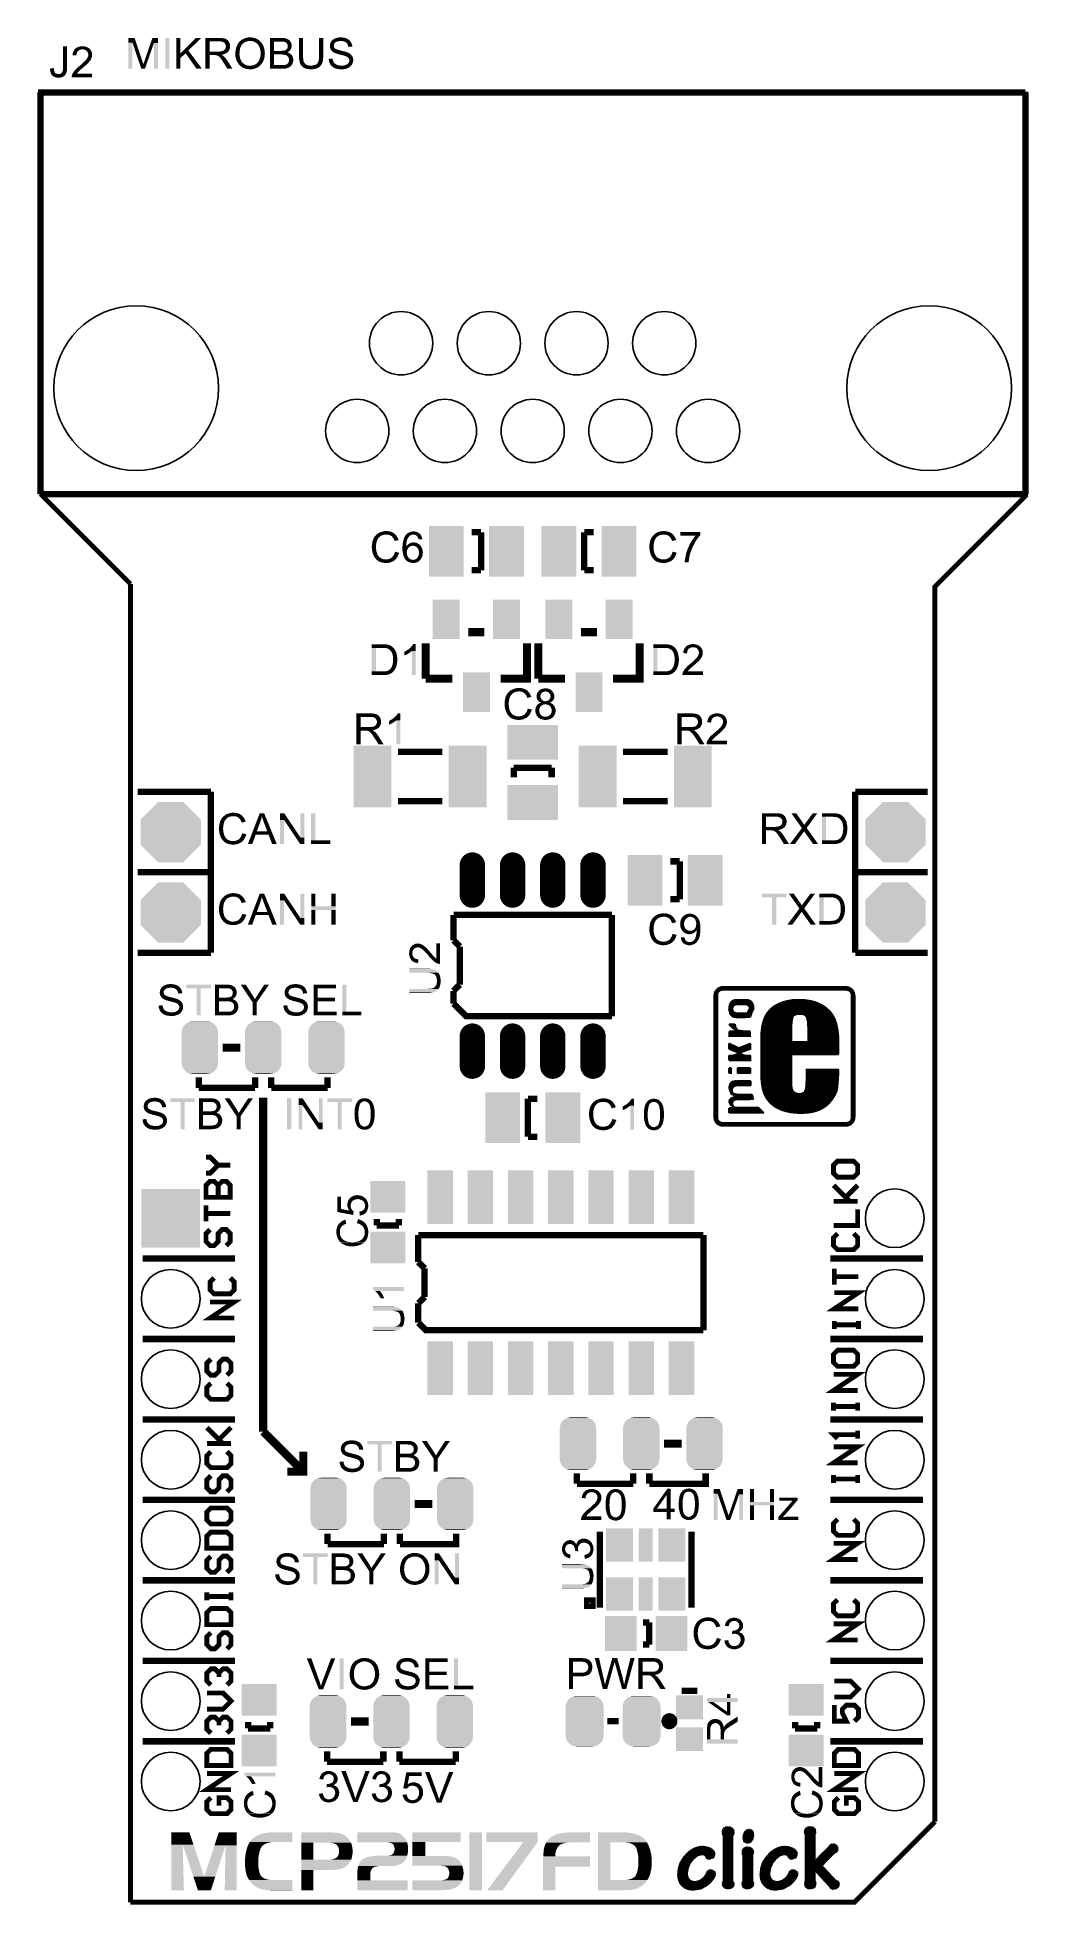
# Model space of a CAD drawing. Extents: x -4.2 to 27.1, y -3.9 to 55.1.
import ezdxf

# ---------------------------------------------------------------- set-up
doc = ezdxf.new("R2010")
doc.units = 0
doc.layers.get('0').update_dxf_attribs({"linetype": 'CONTINUOUS'})
for name, color, linetype in [('MCP2517FD_CLICK_GKO', 5, 'CONTINUOUS'), ('MCP2517FD_CLICK_GTO', 14, 'CONTINUOUS'), ('MCP2517FD_CLICK_GTS', 12, 'CONTINUOUS')]:
    doc.layers.add(name, color=color, linetype=linetype)

# ---------------------------------------------------------------- blocks, each defined once
blk = doc.blocks.new('CUSTOM_87')
for points in [[(-0.57665, 0.573904), (-0.556664, 0.612012), (0.573936, 0.573904), (0.55953, 0.612012)], [(-0.556664, 0.612012), (-0.537522, 0.648508), (0.55953, 0.612012), (0.53444, 0.648508)], [(-0.537522, 0.648508), (-0.508414, 0.681432), (0.53444, 0.648508), (0.511804, 0.681432)], [(-0.508414, 0.681432), (-0.481722, 0.711622), (0.511804, 0.681432), (0.477906, 0.711622)], [(-0.481722, 0.711622), (-0.444432, 0.73746), (0.477906, 0.711622), (0.448892, 0.73746)], [(-0.444432, 0.73746), (-0.412478, 0.7596), (0.448892, 0.73746), (0.407048, 0.7596)], [(-0.412478, 0.7596), (-0.367318, 0.776858), (0.407048, 0.7596), (0.37443, 0.776858)], [(-0.367318, 0.776858), (-0.333784, 0.789672), (0.37443, 0.776858), (0.323346, 0.789672)], [(-0.333784, 0.789672), (-0.272204, 0.797354), (0.323346, 0.789672), (0.29272, 0.797354)], [(-0.272204, 0.797354), (-0.25019, 0.8001), (0.29272, 0.797354), (0.25019, 0.8001)], [(-0.59944, 0.44958), (-0.596848, 0.492118), (0.59944, 0.44958), (0.594292, 0.492118)], [(-0.59944, -0.44958), (-0.59944, 0.44958), (0.59944, -0.44958), (0.59944, 0.44958)], [(-0.596848, 0.492118), (-0.5867, 0.533212), (0.594292, 0.492118), (0.589316, 0.533212)], [(-0.5867, 0.533212), (-0.57665, 0.573904), (0.589316, 0.533212), (0.573936, 0.573904)], [(-0.59429, -0.492118), (-0.59944, -0.44958), (0.596848, -0.492118), (0.59944, -0.44958)], [(-0.589316, -0.533212), (-0.59429, -0.492118), (0.586698, -0.533212), (0.596848, -0.492118)], [(-0.573934, -0.573904), (-0.589316, -0.533212), (0.57665, -0.573904), (0.586698, -0.533212)], [(-0.55953, -0.612012), (-0.573934, -0.573904), (0.556662, -0.612012), (0.57665, -0.573904)], [(-0.534438, -0.648508), (-0.55953, -0.612012), (0.537522, -0.648508), (0.556662, -0.612012)], [(-0.511804, -0.681432), (-0.534438, -0.648508), (0.508412, -0.681432), (0.537522, -0.648508)], [(-0.477904, -0.711622), (-0.511804, -0.681432), (0.481722, -0.711622), (0.508412, -0.681432)], [(-0.448892, -0.73746), (-0.477904, -0.711622), (0.44443, -0.73746), (0.481722, -0.711622)], [(-0.407046, -0.7596), (-0.448892, -0.73746), (0.412478, -0.7596), (0.44443, -0.73746)], [(-0.37443, -0.776858), (-0.407046, -0.7596), (0.367316, -0.776858), (0.412478, -0.7596)], [(-0.323344, -0.789672), (-0.37443, -0.776858), (0.333784, -0.789672), (0.367316, -0.776858)], [(-0.29272, -0.797354), (-0.323344, -0.789672), (0.272202, -0.797354), (0.333784, -0.789672)], [(-0.25019, -0.8001), (-0.29272, -0.797354), (0.25019, -0.8001), (0.272202, -0.797354)]]:
    blk.add_solid(points)
blk = doc.blocks.new('RECTANGLE_88')
blk.add_solid([(0.50038, 0.54991), (0.50038, -0.54991), (-0.50038, 0.54991), (-0.50038, -0.54991)])
blk = doc.blocks.new('RECTANGLE_89')
blk.add_solid([(0.54991, 0.50038), (0.54991, -0.50038), (-0.54991, 0.50038), (-0.54991, -0.50038)])
blk = doc.blocks.new('RECTANGLE_90')
blk.add_solid([(0.54991, 0.8001), (0.54991, -0.8001), (-0.54991, 0.8001), (-0.54991, -0.8001)])
blk = doc.blocks.new('RECTANGLE_91')
blk.add_solid([(0.8001, 0.54991), (0.8001, -0.54991), (-0.8001, 0.54991), (-0.8001, -0.54991)])
blk = doc.blocks.new('RECTANGLE_92')
blk.add_solid([(0.42545, 0.62484), (0.42545, -0.62484), (-0.42545, 0.62484), (-0.42545, -0.62484)])
blk = doc.blocks.new('RECTANGLE_93')
blk.add_solid([(0.59944, 0.97536), (0.59944, -0.97536), (-0.59944, 0.97536), (-0.59944, -0.97536)])
blk = doc.blocks.new('OBLONG_94')
at = {"const_width": 0.8001}
blk.add_lwpolyline([(0, 0.47498), (0, -0.47498)], dxfattribs=at)
at = {"const_width": 0.40005}
for points in [[(-0.200024, 0.47498, 1), (0.200024, 0.47498, 1)], [(-0.200024, -0.47498, 1), (0.200024, -0.47498, 1)]]:
    blk.add_lwpolyline(points, format="xyb", close=True, dxfattribs=at)
blk = doc.blocks.new('RECTANGLE_95')
blk.add_solid([(0.40005, 0.84963), (0.40005, -0.84963), (-0.40005, 0.84963), (-0.40005, -0.84963)])
blk = doc.blocks.new('RECTANGLE_96')
blk.add_solid([(0.42545, 0.52451), (0.42545, -0.52451), (-0.42545, 0.52451), (-0.42545, -0.52451)])
blk = doc.blocks.new('RECTANGLE_97')
blk.add_solid([(0.22479, 0.52451), (0.22479, -0.52451), (-0.22479, 0.52451), (-0.22479, -0.52451)])
blk = doc.blocks.new('RECTANGLE_98')
blk.add_solid([(0.42545, 0.37465), (0.42545, -0.37465), (-0.42545, 0.37465), (-0.42545, -0.37465)])
blk = doc.blocks.new('CUSTOM_99')
for points in [[(-0.561454, 0.569754), (-0.554702, 0.600332), (0.563916, 0.569754), (0.552124, 0.600332)], [(-0.554702, 0.600332), (-0.53147, 0.64691), (0.552124, 0.600332), (0.534158, 0.64691)], [(-0.53147, 0.64691), (-0.51779, 0.674334), (0.534158, 0.64691), (0.514848, 0.674334)], [(-0.51779, 0.674334), (-0.483376, 0.714526), (0.514848, 0.674334), (0.486544, 0.714526)], [(-0.483376, 0.714526), (-0.464004, 0.73715), (0.486544, 0.714526), (0.460322, 0.73715)], [(-0.464004, 0.73715), (-0.419776, 0.768546), (0.460322, 0.73715), (0.42393, 0.768546)], [(-0.419776, 0.768546), (-0.39657, 0.785018), (0.42393, 0.768546), (0.391218, 0.785018)], [(-0.39657, 0.785018), (-0.343448, 0.805738), (0.391218, 0.785018), (0.350068, 0.805738)], [(-0.343448, 0.805738), (-0.319526, 0.815068), (0.350068, 0.805738), (0.308548, 0.815068)], [(-0.319526, 0.815068), (-0.250324, 0.823868), (0.308548, 0.815068), (0.269384, 0.823868)], [(-0.250324, 0.823868), (-0.23749, 0.8255), (0.269384, 0.823868), (0.23749, 0.8255)], [(-0.57531, -0.48768), (-0.57531, 0.48768), (0.57531, -0.48768), (0.57531, 0.48768)], [(-0.57404, 0.48768), (-0.57253, 0.51958), (0.57404, 0.48768), (0.570106, 0.51958)], [(-0.57253, 0.51958), (-0.561454, 0.569754), (0.570106, 0.51958), (0.563916, 0.569754)], [(-0.570104, -0.51958), (-0.57404, -0.48768), (0.57253, -0.51958), (0.57404, -0.48768)], [(-0.563916, -0.569754), (-0.570104, -0.51958), (0.561452, -0.569754), (0.57253, -0.51958)], [(-0.552122, -0.600332), (-0.563916, -0.569754), (0.554702, -0.600332), (0.561452, -0.569754)], [(-0.534158, -0.64691), (-0.552122, -0.600332), (0.531468, -0.64691), (0.554702, -0.600332)], [(-0.514846, -0.674334), (-0.534158, -0.64691), (0.51779, -0.674334), (0.531468, -0.64691)], [(-0.486544, -0.714526), (-0.514846, -0.674334), (0.483374, -0.714526), (0.51779, -0.674334)], [(-0.46032, -0.73715), (-0.486544, -0.714526), (0.464004, -0.73715), (0.483374, -0.714526)], [(-0.42393, -0.768546), (-0.46032, -0.73715), (0.419774, -0.768546), (0.464004, -0.73715)], [(-0.391216, -0.785018), (-0.42393, -0.768546), (0.39657, -0.785018), (0.419774, -0.768546)], [(-0.350068, -0.805738), (-0.391216, -0.785018), (0.343446, -0.805738), (0.39657, -0.785018)], [(-0.308546, -0.815068), (-0.350068, -0.805738), (0.319526, -0.815068), (0.343446, -0.805738)], [(-0.269384, -0.823868), (-0.308546, -0.815068), (0.250322, -0.823868), (0.319526, -0.815068)], [(-0.23749, -0.8255), (-0.269384, -0.823868), (0.23749, -0.8255), (0.250322, -0.823868)]]:
    blk.add_solid(points)
blk = doc.blocks.new('OCTAGON_64')
for points in [[(-0.9525, 0.394538), (-0.394538, 0.9525), (0.9525, 0.394538), (0.394538, 0.9525)], [(-0.9525, -0.394538), (-0.9525, 0.394538), (0.9525, -0.394538), (0.9525, 0.394538)], [(-0.394538, -0.9525), (-0.9525, -0.394538), (0.394538, -0.9525), (0.9525, -0.394538)]]:
    blk.add_solid(points)
blk = doc.blocks.new('ROUND_65')
blk.add_circle((0, 0), 2.6)
blk = doc.blocks.new('ROUND_66')
blk.add_circle((0, 0), 0.999)
blk = doc.blocks.new('SQUARE_67')
blk.add_solid([(0.92583, 0.92583), (0.92583, -0.92583), (-0.92583, 0.92583), (-0.92583, -0.92583)])
blk = doc.blocks.new('ROUND_68')
blk.add_circle((0, 0), 0.926)

msp = doc.modelspace()

# ---------------------------------------------------------------- linework, layer by layer
at = {"layer": 'MCP2517FD_CLICK_GKO', "const_width": 0.1524}
for points in [[(-4.10972, 40.64), (-4.10972, 53.34), (26.99004, 53.34)], [(24.13, -1.27), (24.13, 37.719), (26.99004, 40.57904), (26.99004, 53.34)], [(-4.10972, 40.64), (-1.27, 37.80028)], [(-1.27, -3.81), (-1.27, 37.80028)], [(-1.27, -3.81), (21.59, -3.81), (24.13, -1.27)]]:
    msp.add_lwpolyline(points, dxfattribs=at)
at = {"layer": 'MCP2517FD_CLICK_GTO'}
for points, const_width in [([(-4.10972, 53.31714), (26.99004, 53.31714)], 0.20066), ([(-4.10972, 40.63238), (-4.10972, 53.31714)], 0.20066), ([(26.99004, 40.63238), (26.99004, 53.31714)], 0.20066), ([(-4.10972, 40.63238), (26.99004, 40.63238)], 0.20066), ([(9.50214, 39.43604), (9.80186, 39.43604)], 0.20066), ([(9.80186, 38.23716), (9.80186, 39.43604)], 0.20066), ([(13.05814, 38.23716), (13.05814, 39.43604)], 0.20066), ([(13.05814, 39.43604), (13.35786, 39.43604)], 0.20066), ([(9.50214, 38.23716), (9.80186, 38.23716)], 0.20066), ([(13.05814, 38.23716), (13.35786, 38.23716)], 0.20066), ([(8.0518, 34.81324), (8.0518, 35.9283)], 0.254), ([(9.398, 36.28136), (9.906, 36.28136)], 0.254), ([(10.414, 34.81324), (11.2522, 34.81324), (11.2522, 35.9283)], 0.254), ([(11.6078, 34.81324), (11.6078, 35.9283)], 0.254), ([(12.954, 36.28136), (13.462, 36.28136)], 0.254), ([(13.97, 34.81324), (14.8082, 34.81324), (14.8082, 35.9283)], 0.254), ([(8.0518, 34.81324), (8.89, 34.81324)], 0.254), ([(11.6078, 34.81324), (12.446, 34.81324)], 0.254), ([(7.17296, 32.4993), (8.57504, 32.4993)], 0.20066), ([(14.28496, 32.4993), (15.68704, 32.4993)], 0.20066), ([(10.83056, 32.00146), (12.02944, 32.00146)], 0.20066), ([(10.83056, 31.70174), (10.83056, 32.00146)], 0.20066), ([(12.02944, 31.70174), (12.02944, 32.00146)], 0.20066), ([(-1.0414, 31.242), (1.27, 31.242)], 0.20066), ([(1.27, 28.702), (1.27, 31.242)], 0.20066), ([(21.61286, 31.242), (23.9014, 31.242)], 0.20066), ([(21.61286, 28.702), (21.61286, 31.242)], 0.20066), ([(7.17296, 30.9499), (8.57504, 30.9499)], 0.20066), ([(14.28496, 30.9499), (15.68704, 30.9499)], 0.20066), ([(15.77594, 29.04744), (16.07566, 29.04744)], 0.20066), ([(16.07566, 27.84856), (16.07566, 29.04744)], 0.20066), ([(-1.0414, 28.702), (1.27, 28.702)], 0.20066), ([(1.27, 26.162), (1.27, 28.702)], 0.20066), ([(21.61286, 28.702), (23.9014, 28.702)], 0.20066), ([(21.61286, 26.162), (21.61286, 28.702)], 0.20066), ([(15.77594, 27.84856), (16.07566, 27.84856)], 0.20066), ([(8.93064, 27.3558), (13.92936, 27.3558)], 0.20066), ([(8.93064, 26.5557), (8.93064, 27.3558)], 0.20066), ([(13.92936, 24.1554), (13.92936, 27.3558)], 0.20066), ([(8.93064, 26.5557), (9.12876, 26.35504)], 0.20066), ([(-1.0414, 26.162), (1.27, 26.162)], 0.20066), ([(9.12876, 25.15616), (9.12876, 26.35504)], 0.20066), ([(21.61286, 26.162), (23.9014, 26.162)], 0.20066), ([(8.93064, 24.9555), (9.12876, 25.15616)], 0.20066), ([(8.93064, 24.55672), (8.93064, 24.9555)], 0.20066), ([(17.16278, 24.8158), (17.16786, 24.86914)], 0.0508), ([(17.16278, 24.83358), (17.26438, 24.83358)], 0.0508), ([(17.16278, 20.9677), (17.16278, 24.8158)], 0.0508), ([(17.16278, 20.9677), (17.16786, 20.91182), (17.1831, 20.86102), (17.2085, 20.8153), (17.24152, 20.77466), (17.28216, 20.74164), (17.32788, 20.71624), (17.37868, 20.701), (17.43456, 20.69592), (21.32584, 20.69592), (21.37918, 20.701), (21.42998, 20.71624), (21.4757, 20.74164), (21.51634, 20.77466), (21.54936, 20.8153), (21.57476, 20.86102), (21.59, 20.91182), (21.59762, 20.9677), (21.59762, 24.8158)], 0.0508), ([(17.16278, 24.78278), (17.26438, 24.78278)], 0.0508), ([(17.16278, 24.73198), (17.26438, 24.73198)], 0.0508), ([(17.16786, 24.86914), (17.1831, 24.91994)], 0.0508), ([(17.1704, 24.88438), (17.272, 24.88438)], 0.0508), ([(17.1831, 24.91994), (17.2085, 24.96566)], 0.0508), ([(17.19072, 24.93518), (17.29994, 24.93518)], 0.0508), ([(17.2085, 24.96566), (17.24152, 25.0063)], 0.0508), ([(17.22374, 24.98598), (17.39646, 24.98598)], 0.0508), ([(17.24152, 25.0063), (17.28216, 25.03932)], 0.0508), ([(17.26438, 20.94738), (17.26438, 24.83358), (17.27454, 24.89454), (17.30756, 24.94026), (17.35582, 24.97328), (17.41424, 24.98598), (21.34362, 24.98598), (21.40458, 24.97328), (21.45284, 24.94026), (21.48332, 24.89454), (21.49602, 24.83358)], 0.0508), ([(17.27708, 25.03678), (21.48332, 25.03678)], 0.0508), ([(17.28216, 25.03932), (17.32788, 25.06472)], 0.0508), ([(17.32788, 25.06472), (17.37868, 25.07996)], 0.0508), ([(17.37868, 25.07996), (17.43456, 25.08758)], 0.0508), ([(17.42186, 25.08758), (21.336, 25.08758)], 0.0508), ([(17.43456, 25.08758), (21.32584, 25.08758)], 0.0508), ([(21.32584, 25.08758), (21.37918, 25.07996)], 0.0508), ([(21.36394, 24.98598), (21.53666, 24.98598)], 0.0508), ([(21.37918, 25.07996), (21.42998, 25.06472)], 0.0508), ([(21.42998, 25.06472), (21.4757, 25.03932)], 0.0508), ([(21.45792, 24.93518), (21.56968, 24.93518)], 0.0508), ([(21.4757, 25.03932), (21.51634, 25.0063)], 0.0508), ([(21.4884, 24.88438), (21.58746, 24.88438)], 0.0508), ([(21.49602, 24.83358), (21.59508, 24.83358)], 0.0508), ([(21.49602, 20.94738), (21.49602, 24.83358)], 0.0508), ([(21.49602, 24.78278), (21.59762, 24.78278)], 0.0508), ([(21.49602, 24.73198), (21.59762, 24.73198)], 0.0508), ([(21.51634, 25.0063), (21.54936, 24.96566)], 0.0508), ([(21.54936, 24.96566), (21.57476, 24.91994)], 0.0508), ([(21.57476, 24.91994), (21.59, 24.86914)], 0.0508), ([(21.59, 24.86914), (21.59762, 24.8158)], 0.0508), ([(8.93064, 24.55672), (9.32942, 24.1554), (13.92936, 24.1554)], 0.20066), ([(17.16278, 24.68118), (17.26438, 24.68118)], 0.0508), ([(17.16278, 24.63038), (17.26438, 24.63038)], 0.0508), ([(17.16278, 24.57958), (17.26438, 24.57958)], 0.0508), ([(17.16278, 24.52878), (17.26438, 24.52878)], 0.0508), ([(17.16278, 24.47798), (17.26438, 24.47798)], 0.0508), ([(17.16278, 24.42718), (17.26438, 24.42718)], 0.0508), ([(17.16278, 24.37638), (17.26438, 24.37638)], 0.0508), ([(17.16278, 24.32558), (17.26438, 24.32558)], 0.0508), ([(17.16278, 24.27478), (17.26438, 24.27478)], 0.0508), ([(17.16278, 24.22398), (17.26438, 24.22398)], 0.0508), ([(17.16278, 24.17318), (17.26438, 24.17318)], 0.0508), ([(17.62506, 24.38908), (17.64792, 24.53132)], 0.0508), ([(17.62506, 24.38908), (17.66062, 24.22652), (17.74952, 24.13762)], 0.0508), ([(17.6276, 24.41956), (17.73936, 24.41956)], 0.0508), ([(17.6276, 24.36876), (17.73682, 24.36876)], 0.0508), ([(17.63014, 24.31796), (17.7546, 24.31796)], 0.0508), ([(17.63268, 24.47036), (17.75968, 24.47036)], 0.0508), ([(17.64284, 24.52116), (17.82572, 24.52116)], 0.0508), ([(17.64284, 24.26716), (17.8181, 24.26716)], 0.0508), ([(17.64792, 24.53132), (17.70634, 24.6253)], 0.0508), ([(17.6657, 24.57196), (18.37436, 24.57196)], 0.0508), ([(17.6657, 24.21636), (18.32864, 24.21636)], 0.0508), ([(17.70126, 24.62276), (18.33626, 24.62276)], 0.0508), ([(17.70634, 24.6253), (17.77746, 24.66848)], 0.0508), ([(17.70634, 24.16556), (18.3134, 24.16556)], 0.0508), ([(17.73682, 24.38908), (17.75206, 24.45766)], 0.0508), ([(17.73682, 24.38908), (17.75968, 24.3078), (17.82318, 24.26462)], 0.0508), ([(17.74952, 24.13762), (17.907, 24.11222), (18.27022, 24.12746), (18.30832, 24.1427), (18.36166, 24.30272), (18.41246, 24.3967), (18.41246, 24.39924)], 0.0508), ([(17.75206, 24.45766), (17.79016, 24.50338)], 0.0508), ([(17.77746, 24.66848), (17.88922, 24.68118)], 0.0508), ([(17.79016, 24.50338), (17.84096, 24.5237)], 0.0508), ([(17.7927, 24.67356), (18.2245, 24.67356)], 0.0508), ([(17.82318, 24.26462), (17.9324, 24.25192), (18.18132, 24.25954), (18.20926, 24.26716), (18.24736, 24.3459), (18.28038, 24.39162), (18.28038, 24.39416)], 0.0508), ([(17.84096, 24.5237), (17.9197, 24.53132)], 0.0508), ([(17.88922, 24.68118), (18.2499, 24.67102)], 0.0508), ([(17.9197, 24.53132), (18.16862, 24.52624)], 0.0508), ([(18.16862, 24.52624), (18.22704, 24.50338)], 0.0508), ([(18.18894, 24.52116), (18.39722, 24.52116)], 0.0508), ([(18.20926, 24.26716), (18.34896, 24.26716)], 0.0508), ([(18.22704, 24.50338), (18.26768, 24.45766)], 0.0508), ([(18.23212, 24.31796), (18.36928, 24.31796)], 0.0508), ([(18.2499, 24.67102), (18.33626, 24.62276)], 0.0508), ([(18.26006, 24.47036), (18.40738, 24.47036)], 0.0508), ([(18.2626, 24.36876), (18.39468, 24.36876)], 0.0508), ([(18.26768, 24.45766), (18.28038, 24.39416)], 0.0508), ([(18.28038, 24.41956), (18.41246, 24.41956)], 0.0508), ([(18.33626, 24.62276), (18.39214, 24.53132)], 0.0508), ([(18.39214, 24.53132), (18.41246, 24.39924)], 0.0508), ([(18.63852, 22.41804), (18.63852, 23.42642), (18.64614, 23.63978), (18.669, 23.83028), (18.7071, 23.99792), (18.76298, 24.14016), (18.8341, 24.26462), (18.92554, 24.3713), (19.0373, 24.46528), (19.16938, 24.54148), (19.3167, 24.60244), (19.47418, 24.64562), (19.64182, 24.67356), (19.82216, 24.68118), (20.03552, 24.67102), (20.2311, 24.638), (20.40636, 24.5872), (20.56384, 24.51354), (20.69846, 24.4221), (20.81276, 24.31796), (20.9042, 24.19858), (20.97278, 24.06904), (21.02358, 23.9141), (21.06168, 23.73376), (21.08454, 23.52548), (21.08962, 23.28672)], 0.0508), ([(18.77568, 24.16556), (19.66214, 24.16556)], 0.0508), ([(18.80362, 24.21636), (19.76628, 24.21636)], 0.0508), ([(18.83664, 24.26716), (20.85594, 24.26716)], 0.0508), ([(18.87728, 24.31796), (20.81276, 24.31796)], 0.0508), ([(18.923, 24.36876), (20.76196, 24.36876)], 0.0508), ([(18.97888, 24.41956), (20.701, 24.41956)], 0.0508), ([(19.04746, 24.47036), (20.63242, 24.47036)], 0.0508), ([(19.12874, 24.52116), (20.5486, 24.52116)], 0.0508), ([(19.23542, 24.57196), (20.44446, 24.57196)], 0.0508), ([(19.3802, 24.62276), (20.29714, 24.62276)], 0.0508), ([(19.64436, 24.14016), (19.67484, 24.17826)], 0.0508), ([(19.65198, 24.67356), (20.00758, 24.67356)], 0.0508), ([(19.67484, 24.17826), (19.72564, 24.20366)], 0.0508), ([(19.72564, 24.20366), (19.79168, 24.22144)], 0.0508), ([(19.79168, 24.22144), (19.87804, 24.22652)], 0.0508), ([(19.87804, 24.22652), (19.94662, 24.2189)], 0.0508), ([(19.94662, 24.2189), (20.00504, 24.20112)], 0.0508), ([(19.9644, 24.21636), (20.8915, 24.21636)], 0.0508), ([(20.00504, 24.20112), (20.04822, 24.17064)], 0.0508), ([(20.04822, 24.17064), (20.08124, 24.12492)], 0.0508), ([(20.0533, 24.16556), (20.92452, 24.16556)], 0.0508), ([(21.49602, 24.68118), (21.59762, 24.68118)], 0.0508), ([(21.49602, 24.63038), (21.59762, 24.63038)], 0.0508), ([(21.49602, 24.57958), (21.59762, 24.57958)], 0.0508), ([(21.49602, 24.52878), (21.59762, 24.52878)], 0.0508), ([(21.49602, 24.47798), (21.59762, 24.47798)], 0.0508), ([(21.49602, 24.42718), (21.59762, 24.42718)], 0.0508), ([(21.49602, 24.37638), (21.59762, 24.37638)], 0.0508), ([(21.49602, 24.32558), (21.59762, 24.32558)], 0.0508), ([(21.49602, 24.27478), (21.59762, 24.27478)], 0.0508), ([(21.49602, 24.22398), (21.59762, 24.22398)], 0.0508), ([(21.49602, 24.17318), (21.59762, 24.17318)], 0.0508), ([(17.16278, 24.12238), (17.26438, 24.12238)], 0.0508), ([(17.16278, 24.07158), (17.26438, 24.07158)], 0.0508), ([(17.16278, 24.02078), (17.26438, 24.02078)], 0.0508), ([(17.16278, 23.96998), (17.26438, 23.96998)], 0.0508), ([(17.16278, 23.91918), (17.26438, 23.91918)], 0.0508), ([(17.16278, 23.86838), (17.26438, 23.86838)], 0.0508), ([(17.16278, 23.81758), (17.26438, 23.81758)], 0.0508), ([(17.16278, 23.76678), (17.26438, 23.76678)], 0.0508), ([(17.16278, 23.71598), (17.26438, 23.71598)], 0.0508), ([(17.16278, 23.66518), (17.26438, 23.66518)], 0.0508), ([(17.16278, 23.61438), (17.26438, 23.61438)], 0.0508), ([(17.16278, 23.56358), (17.26438, 23.56358)], 0.0508), ([(17.62506, 23.91156), (17.82318, 23.91156)], 0.0508), ([(17.62506, 23.91156), (17.6784, 23.84552), (17.7419, 23.7871), (17.82318, 23.73376), (17.9197, 23.6855)], 0.0508), ([(17.63776, 23.6855), (17.9197, 23.6855)], 0.0508), ([(17.63776, 23.6855), (17.63776, 23.53056), (18.29562, 23.53056), (18.29816, 23.6855)], 0.0508), ([(17.63776, 23.65756), (18.29562, 23.65756)], 0.0508), ([(17.63776, 23.60676), (18.29308, 23.60676)], 0.0508), ([(17.63776, 23.55596), (18.29308, 23.55596)], 0.0508), ([(17.6657, 23.86076), (17.82826, 23.86076)], 0.0508), ([(17.7165, 23.80996), (17.83588, 23.80996)], 0.0508), ([(17.78254, 23.75916), (17.86128, 23.75916)], 0.0508), ([(17.82318, 23.91156), (17.8435, 23.79218)], 0.0508), ([(17.8435, 23.79218), (17.91208, 23.71344)], 0.0508), ([(17.8562, 24.11476), (18.04162, 24.11476)], 0.0508), ([(17.87144, 23.70836), (17.92986, 23.70836)], 0.0508), ([(17.91208, 23.71344), (18.09496, 23.6855)], 0.0508), ([(18.09496, 23.6855), (18.29816, 23.6855)], 0.0508), ([(18.64106, 23.55596), (19.59864, 23.55596)], 0.0508), ([(18.6436, 23.60676), (19.59864, 23.60676)], 0.0508), ([(18.64614, 23.65756), (19.59864, 23.65756)], 0.0508), ([(18.65122, 23.70836), (19.59864, 23.70836)], 0.0508), ([(18.65884, 23.75916), (19.59864, 23.75916)], 0.0508), ([(18.66646, 23.80996), (19.60118, 23.80996)], 0.0508), ([(18.67408, 23.86076), (19.60118, 23.86076)], 0.0508), ([(18.68424, 23.91156), (19.60372, 23.91156)], 0.0508), ([(18.69694, 23.96236), (19.6088, 23.96236)], 0.0508), ([(18.71218, 24.01316), (19.61388, 24.01316)], 0.0508), ([(18.72996, 24.06396), (19.6215, 24.06396)], 0.0508), ([(18.75028, 24.11476), (19.6342, 24.11476)], 0.0508), ([(19.59864, 23.67788), (19.61134, 23.98268)], 0.0508), ([(19.59864, 23.35276), (19.59864, 23.67788)], 0.0508), ([(19.61134, 23.98268), (19.64436, 24.14016)], 0.0508), ([(20.08124, 24.12492), (20.1168, 23.96236)], 0.0508), ([(20.08378, 24.11476), (20.95246, 24.11476)], 0.0508), ([(20.10156, 24.06396), (20.97532, 24.06396)], 0.0508), ([(20.11172, 24.01316), (20.9931, 24.01316)], 0.0508), ([(20.1168, 23.96236), (21.01088, 23.96236)], 0.0508), ([(20.1168, 23.96236), (20.1295, 23.67788)], 0.0508), ([(20.12188, 23.91156), (21.02612, 23.91156)], 0.0508), ([(20.12442, 23.86076), (21.03882, 23.86076)], 0.0508), ([(20.12696, 23.80996), (21.04898, 23.80996)], 0.0508), ([(20.1295, 23.75916), (21.0566, 23.75916)], 0.0508), ([(20.1295, 23.70836), (21.06422, 23.70836)], 0.0508), ([(20.1295, 23.35276), (20.1295, 23.67788)], 0.0508), ([(20.1295, 23.65756), (21.07184, 23.65756)], 0.0508), ([(20.1295, 23.60676), (21.07692, 23.60676)], 0.0508), ([(20.1295, 23.55596), (21.082, 23.55596)], 0.0508), ([(21.49602, 24.12238), (21.59762, 24.12238)], 0.0508), ([(21.49602, 24.07158), (21.59762, 24.07158)], 0.0508), ([(21.49602, 24.02078), (21.59762, 24.02078)], 0.0508), ([(21.49602, 23.96998), (21.59762, 23.96998)], 0.0508), ([(21.49602, 23.91918), (21.59762, 23.91918)], 0.0508), ([(21.49602, 23.86838), (21.59762, 23.86838)], 0.0508), ([(21.49602, 23.81758), (21.59762, 23.81758)], 0.0508), ([(21.49602, 23.76678), (21.59762, 23.76678)], 0.0508), ([(21.49602, 23.71598), (21.59762, 23.71598)], 0.0508), ([(21.49602, 23.66518), (21.59762, 23.66518)], 0.0508), ([(21.49602, 23.61438), (21.59762, 23.61438)], 0.0508), ([(21.49602, 23.56358), (21.59762, 23.56358)], 0.0508), ([(1.64084, 23.1648), (2.19964, 23.1648)], 0.254), ([(17.16278, 23.51278), (17.26438, 23.51278)], 0.0508), ([(17.16278, 23.46198), (17.26438, 23.46198)], 0.0508), ([(17.16278, 23.41118), (17.26438, 23.41118)], 0.0508), ([(17.16278, 23.36038), (17.26438, 23.36038)], 0.0508), ([(17.16278, 23.30958), (17.26438, 23.30958)], 0.0508), ([(17.16278, 23.25878), (17.26438, 23.25878)], 0.0508), ([(17.16278, 23.20798), (17.26438, 23.20798)], 0.0508), ([(17.16278, 23.15718), (17.26438, 23.15718)], 0.0508), ([(17.16278, 23.10638), (17.26438, 23.10638)], 0.0508), ([(17.16278, 23.05558), (17.26438, 23.05558)], 0.0508), ([(17.16278, 23.00478), (17.26438, 23.00478)], 0.0508), ([(17.62506, 23.3045), (17.94256, 23.15718)], 0.0508), ([(17.62506, 23.12162), (17.62506, 23.3045)], 0.0508), ([(17.62506, 23.30196), (17.63014, 23.30196)], 0.0508), ([(17.62506, 23.25116), (17.73936, 23.25116)], 0.0508), ([(17.62506, 23.20036), (17.85112, 23.20036)], 0.0508), ([(17.62506, 23.14956), (18.30832, 23.14956)], 0.0508), ([(17.62506, 23.12162), (18.13306, 22.91842)], 0.0508), ([(17.68348, 23.09876), (18.23974, 23.09876)], 0.0508), ([(17.75714, 22.91842), (18.30832, 23.12416), (18.30832, 23.30196)], 0.0508), ([(17.81048, 23.04796), (18.10512, 23.04796)], 0.0508), ([(17.93494, 22.99716), (17.9705, 22.99716)], 0.0508), ([(17.94256, 23.15718), (18.30832, 23.30196)], 0.0508), ([(18.04924, 23.20036), (18.30832, 23.20036)], 0.0508), ([(18.17878, 23.25116), (18.30832, 23.25116)], 0.0508), ([(18.63852, 23.50516), (19.59864, 23.50516)], 0.0508), ([(18.63852, 23.45436), (19.59864, 23.45436)], 0.0508), ([(18.63852, 23.40356), (19.59864, 23.40356)], 0.0508), ([(18.63852, 23.35276), (19.59864, 23.35276)], 0.0508), ([(18.63852, 23.30196), (21.08962, 23.30196)], 0.0508), ([(18.63852, 23.25116), (21.08962, 23.25116)], 0.0508), ([(18.63852, 23.20036), (21.08962, 23.20036)], 0.0508), ([(18.63852, 23.14956), (21.08962, 23.14956)], 0.0508), ([(18.63852, 23.09876), (21.08962, 23.09876)], 0.0508), ([(18.63852, 23.04796), (21.08962, 23.04796)], 0.0508), ([(18.63852, 22.99716), (21.08962, 22.99716)], 0.0508), ([(19.59864, 23.35276), (20.1295, 23.35276)], 0.0508), ([(20.1295, 23.50516), (21.08454, 23.50516)], 0.0508), ([(20.1295, 23.45436), (21.08708, 23.45436)], 0.0508), ([(20.1295, 23.40356), (21.08962, 23.40356)], 0.0508), ([(20.1295, 23.35276), (21.08962, 23.35276)], 0.0508), ([(21.08962, 22.95398), (21.08962, 23.28672)], 0.0508), ([(21.49602, 23.51278), (21.59762, 23.51278)], 0.0508), ([(21.49602, 23.46198), (21.59762, 23.46198)], 0.0508), ([(21.49602, 23.41118), (21.59762, 23.41118)], 0.0508), ([(21.49602, 23.36038), (21.59762, 23.36038)], 0.0508), ([(21.49602, 23.30958), (21.59762, 23.30958)], 0.0508), ([(21.49602, 23.25878), (21.59762, 23.25878)], 0.0508), ([(21.49602, 23.20798), (21.59762, 23.20798)], 0.0508), ([(21.49602, 23.15718), (21.59762, 23.15718)], 0.0508), ([(21.49602, 23.10638), (21.59762, 23.10638)], 0.0508), ([(21.49602, 23.05558), (21.59762, 23.05558)], 0.0508), ([(21.49602, 23.00478), (21.59762, 23.00478)], 0.0508), ([(17.16278, 22.95398), (17.26438, 22.95398)], 0.0508), ([(17.16278, 22.90318), (17.26438, 22.90318)], 0.0508), ([(17.16278, 22.85238), (17.26438, 22.85238)], 0.0508), ([(17.16278, 22.80158), (17.26438, 22.80158)], 0.0508), ([(17.16278, 22.75078), (17.26438, 22.75078)], 0.0508), ([(17.16278, 22.69998), (17.26438, 22.69998)], 0.0508), ([(17.16278, 22.64918), (17.26438, 22.64918)], 0.0508), ([(17.16278, 22.59838), (17.26438, 22.59838)], 0.0508), ([(17.16278, 22.54758), (17.26438, 22.54758)], 0.0508), ([(17.16278, 22.49678), (17.26438, 22.49678)], 0.0508), ([(17.16278, 22.44598), (17.26438, 22.44598)], 0.0508), ([(17.16278, 22.39518), (17.26438, 22.39518)], 0.0508), ([(17.62506, 22.91842), (18.13306, 22.91842)], 0.0508), ([(17.62506, 22.76348), (17.62506, 22.91842)], 0.0508), ([(17.62506, 22.76348), (18.30832, 22.76348), (18.30832, 22.91842)], 0.0508), ([(17.62506, 22.89556), (18.30832, 22.89556)], 0.0508), ([(17.62506, 22.84476), (18.30832, 22.84476)], 0.0508), ([(17.62506, 22.79396), (18.30832, 22.79396)], 0.0508), ([(17.62506, 22.35454), (17.70126, 22.35454), (17.70126, 22.52472)], 0.0508), ([(17.62506, 22.52472), (17.70126, 22.52472)], 0.0508), ([(17.62506, 22.35454), (17.62506, 22.52472)], 0.0508), ([(17.62506, 22.48916), (17.70126, 22.48916)], 0.0508), ([(17.62506, 22.43836), (17.70126, 22.43836)], 0.0508), ([(17.62506, 22.38756), (17.70126, 22.38756)], 0.0508), ([(17.75714, 22.91842), (18.30832, 22.91842)], 0.0508), ([(17.83334, 22.94636), (18.06194, 22.94636)], 0.0508), ([(17.89176, 22.52472), (18.30578, 22.52472)], 0.0508), ([(17.89176, 22.35454), (17.89176, 22.52472)], 0.0508), ([(17.89176, 22.48916), (18.30578, 22.48916)], 0.0508), ([(17.89176, 22.43836), (18.30578, 22.43836)], 0.0508), ([(17.89176, 22.38756), (18.30578, 22.38756)], 0.0508), ([(18.30578, 22.39518), (18.30578, 22.52472)], 0.0508), ([(18.30578, 22.39518), (18.30832, 22.35454)], 0.0508), ([(18.63852, 22.94636), (19.59864, 22.94636)], 0.0508), ([(18.63852, 22.89556), (19.59864, 22.89556)], 0.0508), ([(18.63852, 22.84476), (19.59864, 22.84476)], 0.0508), ([(18.63852, 22.79396), (19.59864, 22.79396)], 0.0508), ([(18.63852, 22.74316), (19.59864, 22.74316)], 0.0508), ([(18.63852, 22.69236), (19.59864, 22.69236)], 0.0508), ([(18.63852, 22.64156), (19.59864, 22.64156)], 0.0508), ([(18.63852, 22.59076), (19.59864, 22.59076)], 0.0508), ([(18.63852, 22.53996), (19.59864, 22.53996)], 0.0508), ([(18.63852, 22.48916), (19.59864, 22.48916)], 0.0508), ([(18.63852, 22.43836), (19.59864, 22.43836)], 0.0508), ([(18.63852, 22.41804), (18.65122, 22.07768)], 0.0508), ([(18.63852, 22.38756), (19.59864, 22.38756)], 0.0508), ([(19.59864, 22.95398), (21.08962, 22.95398)], 0.0508), ([(19.59864, 22.08276), (19.59864, 22.95398)], 0.0508), ([(19.59864, 22.08276), (19.60626, 21.95576), (19.61896, 21.8694), (19.63928, 21.81352), (19.66214, 21.7805), (19.7358, 21.72716), (19.83232, 21.70938), (19.89582, 21.71192), (19.9517, 21.7297), (19.99742, 21.75764), (20.03044, 21.80082), (20.06346, 21.9329), (20.07108, 22.15134), (20.07108, 22.479), (21.08962, 22.479)], 0.0508), ([(20.07108, 22.43836), (21.08962, 22.43836)], 0.0508), ([(20.07108, 22.38756), (21.08962, 22.38756)], 0.0508), ([(21.08962, 22.352), (21.08962, 22.479)], 0.0508), ([(21.49602, 22.95398), (21.59762, 22.95398)], 0.0508), ([(21.49602, 22.90318), (21.59762, 22.90318)], 0.0508), ([(21.49602, 22.85238), (21.59762, 22.85238)], 0.0508), ([(21.49602, 22.80158), (21.59762, 22.80158)], 0.0508), ([(21.49602, 22.75078), (21.59762, 22.75078)], 0.0508), ([(21.49602, 22.69998), (21.59762, 22.69998)], 0.0508), ([(21.49602, 22.64918), (21.59762, 22.64918)], 0.0508), ([(21.49602, 22.59838), (21.59762, 22.59838)], 0.0508), ([(21.49602, 22.54758), (21.59762, 22.54758)], 0.0508), ([(21.49602, 22.49678), (21.59762, 22.49678)], 0.0508), ([(21.49602, 22.44598), (21.59762, 22.44598)], 0.0508), ([(21.49602, 22.39518), (21.59762, 22.39518)], 0.0508), ([(0.889, 21.8948), (0.889, 22.225)], 0.2032), ([(0.889, 21.8948), (2.667, 21.8948)], 0.2032), ([(2.667, 21.8948), (2.667, 22.225)], 0.2032), ([(3.175, 21.8948), (3.175, 22.225)], 0.2032), ([(3.175, 21.8948), (4.953, 21.8948)], 0.2032), ([(4.953, 21.8948), (4.953, 22.225)], 0.2032), ([(17.16278, 22.34438), (17.26438, 22.34438)], 0.0508), ([(17.16278, 22.29358), (17.26438, 22.29358)], 0.0508), ([(17.16278, 22.24278), (17.26438, 22.24278)], 0.0508), ([(17.16278, 22.19198), (17.26438, 22.19198)], 0.0508), ([(17.16278, 22.14118), (17.26438, 22.14118)], 0.0508), ([(17.16278, 22.09038), (17.26438, 22.09038)], 0.0508), ([(17.16278, 22.03958), (17.26438, 22.03958)], 0.0508), ([(17.16278, 21.98878), (17.26438, 21.98878)], 0.0508), ([(17.16278, 21.93798), (17.26438, 21.93798)], 0.0508), ([(17.16278, 21.88718), (17.26438, 21.88718)], 0.0508), ([(17.16278, 21.83638), (17.26438, 21.83638)], 0.0508), ([(17.16278, 21.78558), (17.26438, 21.78558)], 0.0508), ([(17.6276, 21.88972), (17.66062, 22.0345)], 0.0508), ([(17.6276, 21.88972), (17.69618, 21.70684), (17.83842, 21.62302)], 0.0508), ([(17.6276, 21.87956), (17.73174, 21.87956)], 0.0508), ([(17.63014, 21.93036), (17.77492, 21.93036)], 0.0508), ([(17.63776, 21.98116), (18.32102, 21.98116)], 0.0508), ([(17.63776, 21.82876), (17.72158, 21.82876)], 0.0508), ([(17.66062, 22.0345), (17.7292, 22.09546)], 0.0508), ([(17.66062, 22.03196), (18.3134, 22.03196)], 0.0508), ([(17.70634, 22.08276), (18.3134, 22.08276)], 0.0508), ([(17.72666, 21.87194), (17.74444, 21.89734), (17.77492, 21.93036), (17.82064, 21.9583), (17.87652, 21.96846), (18.32102, 21.96846)], 0.0508), ([(17.72666, 21.87194), (17.7292, 21.77542)], 0.0508), ([(17.7292, 22.09546), (17.86636, 22.1234)], 0.0508), ([(17.86636, 22.1234), (18.3134, 22.1234)], 0.0508), ([(17.89176, 22.35454), (18.30832, 22.35454)], 0.0508), ([(18.3134, 22.1234), (18.32102, 21.96846)], 0.0508), ([(18.63852, 22.33676), (19.59864, 22.33676)], 0.0508), ([(18.63852, 22.28596), (19.59864, 22.28596)], 0.0508), ([(18.64106, 22.23516), (19.59864, 22.23516)], 0.0508), ([(18.6436, 22.18436), (19.59864, 22.18436)], 0.0508), ([(18.64614, 22.13356), (19.59864, 22.13356)], 0.0508), ([(18.65122, 22.08276), (19.59864, 22.08276)], 0.0508), ([(18.65122, 22.07768), (18.6944, 21.82876)], 0.0508), ([(18.6563, 22.03196), (19.60118, 22.03196)], 0.0508), ([(18.66392, 21.98116), (19.60372, 21.98116)], 0.0508), ([(18.67154, 21.93036), (19.6088, 21.93036)], 0.0508), ([(18.6817, 21.87956), (19.61896, 21.87956)], 0.0508), ([(18.6944, 21.82876), (19.63166, 21.82876)], 0.0508), ([(18.6944, 21.82876), (18.72742, 21.7297)], 0.0508), ([(20.04314, 21.82876), (21.04136, 21.82876)], 0.0508), ([(20.05584, 21.87956), (21.05406, 21.87956)], 0.0508), ([(20.06346, 21.93036), (21.06422, 21.93036)], 0.0508), ([(20.066, 21.98116), (21.07184, 21.98116)], 0.0508), ([(20.06854, 22.03196), (21.07692, 22.03196)], 0.0508), ([(20.07108, 22.33676), (21.08962, 22.33676)], 0.0508), ([(20.07108, 22.28596), (21.08962, 22.28596)], 0.0508), ([(20.07108, 22.23516), (21.08962, 22.23516)], 0.0508), ([(20.07108, 22.18436), (21.08708, 22.18436)], 0.0508), ([(20.07108, 22.13356), (21.08454, 22.13356)], 0.0508), ([(20.07108, 22.08276), (21.082, 22.08276)], 0.0508), ([(21.02358, 21.77034), (21.04898, 21.85924)], 0.0508), ([(21.04898, 21.85924), (21.08962, 22.352)], 0.0508), ([(21.49602, 22.34438), (21.59762, 22.34438)], 0.0508), ([(21.49602, 22.29358), (21.59762, 22.29358)], 0.0508), ([(21.49602, 22.24278), (21.59762, 22.24278)], 0.0508), ([(21.49602, 22.19198), (21.59762, 22.19198)], 0.0508), ([(21.49602, 22.14118), (21.59762, 22.14118)], 0.0508), ([(21.49602, 22.09038), (21.59762, 22.09038)], 0.0508), ([(21.49602, 22.03958), (21.59762, 22.03958)], 0.0508), ([(21.49602, 21.98878), (21.59762, 21.98878)], 0.0508), ([(21.49602, 21.93798), (21.59762, 21.93798)], 0.0508), ([(21.49602, 21.88718), (21.59762, 21.88718)], 0.0508), ([(21.49602, 21.83638), (21.59762, 21.83638)], 0.0508), ([(21.49602, 21.78558), (21.59762, 21.78558)], 0.0508), ([(2.921, 11.049), (2.921, 21.59)], 0.254), ([(11.28014, 20.35556), (11.28014, 21.55444)], 0.20066), ([(11.28014, 21.55444), (11.57986, 21.55444)], 0.20066), ([(17.16278, 21.73478), (17.26438, 21.73478)], 0.0508), ([(17.16278, 21.68398), (17.26438, 21.68398)], 0.0508), ([(17.16278, 21.63318), (17.26438, 21.63318)], 0.0508), ([(17.16278, 21.58238), (17.26438, 21.58238)], 0.0508), ([(17.16278, 21.53158), (17.26438, 21.53158)], 0.0508), ([(17.16278, 21.48078), (17.26438, 21.48078)], 0.0508), ([(17.16278, 21.42998), (17.26438, 21.42998)], 0.0508), ([(17.16278, 21.37918), (17.26438, 21.37918)], 0.0508), ([(17.16278, 21.32838), (17.26438, 21.32838)], 0.0508), ([(17.16278, 21.27758), (17.26438, 21.27758)], 0.0508), ([(17.16278, 21.22678), (17.26438, 21.22678)], 0.0508), ([(17.62506, 21.26488), (17.8308, 21.26488)], 0.0508), ([(17.62506, 21.1074), (17.62506, 21.26488)], 0.0508), ([(17.62506, 21.21916), (18.61566, 21.21916)], 0.0508), ([(17.63268, 21.47316), (17.75206, 21.47316)], 0.0508), ([(17.63522, 21.5011), (17.66062, 21.54428)], 0.0508), ([(17.63522, 21.5011), (17.63776, 21.43506), (17.68602, 21.34362), (17.8308, 21.26488)], 0.0508), ([(17.6403, 21.42236), (17.73174, 21.42236)], 0.0508), ([(17.64538, 21.52396), (17.83842, 21.52396)], 0.0508), ([(17.65808, 21.77796), (17.72666, 21.77796)], 0.0508), ([(17.66062, 21.54428), (17.70634, 21.5773)], 0.0508), ([(17.6657, 21.37156), (17.73682, 21.37156)], 0.0508), ([(17.68348, 21.72716), (17.75968, 21.72716)], 0.0508), ([(17.70126, 21.57476), (18.3896, 21.57476)], 0.0508), ([(17.70634, 21.5773), (17.7673, 21.6027)], 0.0508), ([(17.71904, 21.32076), (17.75968, 21.32076)], 0.0508), ([(17.7292, 21.77542), (17.76476, 21.71954)], 0.0508), ([(17.7292, 21.67636), (18.3642, 21.67636)], 0.0508), ([(17.73174, 21.4249), (17.76984, 21.49348), (17.81302, 21.51634), (17.907, 21.53158), (18.40484, 21.53412)], 0.0508), ([(17.73174, 21.4249), (17.74952, 21.33854)], 0.0508), ([(17.74952, 21.33854), (17.78508, 21.29536)], 0.0508), ([(17.76476, 21.71954), (17.8943, 21.68906)], 0.0508), ([(17.7673, 21.6027), (17.83842, 21.62302)], 0.0508), ([(17.78508, 21.29536), (17.8435, 21.27758)], 0.0508), ([(17.82064, 21.26996), (18.57248, 21.26996)], 0.0508), ([(17.82826, 21.62556), (18.3769, 21.62556)], 0.0508), ([(17.8435, 21.27758), (17.89176, 21.2725)], 0.0508), ([(17.89176, 21.2725), (18.56994, 21.2725)], 0.0508), ([(17.8943, 21.68906), (18.36166, 21.68652)], 0.0508), ([(18.36166, 21.68652), (18.36928, 21.6535)], 0.0508), ([(18.36928, 21.6535), (18.39468, 21.55698)], 0.0508), ([(18.39468, 21.55698), (18.40484, 21.53412)], 0.0508), ([(18.56994, 21.2725), (18.59788, 21.24202)], 0.0508), ([(18.59788, 21.24202), (18.6817, 21.14804)], 0.0508), ([(18.70964, 21.77796), (19.66214, 21.77796)], 0.0508), ([(18.72742, 21.7297), (18.7706, 21.63572)], 0.0508), ([(18.72742, 21.72716), (19.73834, 21.72716)], 0.0508), ([(18.75028, 21.67636), (20.9804, 21.67636)], 0.0508), ([(18.7706, 21.63572), (18.82648, 21.54428)], 0.0508), ([(18.77568, 21.62556), (20.94992, 21.62556)], 0.0508), ([(18.80616, 21.57476), (20.91944, 21.57476)], 0.0508), ([(18.82648, 21.54428), (18.89252, 21.46046)], 0.0508), ([(18.84172, 21.52396), (20.88388, 21.52396)], 0.0508), ([(18.88236, 21.47316), (20.84578, 21.47316)], 0.0508), ([(18.89252, 21.46046), (18.97126, 21.37918)], 0.0508), ([(18.92808, 21.42236), (20.80006, 21.42236)], 0.0508), ([(18.97126, 21.37918), (19.06524, 21.30806)], 0.0508), ([(18.98142, 21.37156), (20.74926, 21.37156)], 0.0508), ([(19.05, 21.32076), (20.6883, 21.32076)], 0.0508), ([(19.06524, 21.30806), (19.17446, 21.2471)], 0.0508), ([(19.13128, 21.26996), (20.61718, 21.26996)], 0.0508), ([(19.17446, 21.2471), (19.29638, 21.19376)], 0.0508), ([(19.23542, 21.21916), (20.52574, 21.21916)], 0.0508), ([(19.94916, 21.72716), (21.00326, 21.72716)], 0.0508), ([(20.0152, 21.77796), (21.02612, 21.77796)], 0.0508), ([(20.35302, 21.15312), (20.47494, 21.1963)], 0.0508), ([(20.47494, 21.1963), (20.5867, 21.25218)], 0.0508), ([(20.5867, 21.25218), (20.68576, 21.31822)], 0.0508), ([(20.68576, 21.31822), (20.7772, 21.39696)], 0.0508), ([(20.7772, 21.39696), (20.85848, 21.49094)], 0.0508), ([(20.85848, 21.49094), (20.92706, 21.58746)], 0.0508), ([(20.92706, 21.58746), (20.9804, 21.6789)], 0.0508), ([(20.9804, 21.6789), (21.02358, 21.77034)], 0.0508), ([(21.49602, 21.73478), (21.59762, 21.73478)], 0.0508), ([(21.49602, 21.68398), (21.59762, 21.68398)], 0.0508), ([(21.49602, 21.63318), (21.59762, 21.63318)], 0.0508), ([(21.49602, 21.58238), (21.59762, 21.58238)], 0.0508), ([(21.49602, 21.53158), (21.59762, 21.53158)], 0.0508), ([(21.49602, 21.48078), (21.59762, 21.48078)], 0.0508), ([(21.49602, 21.42998), (21.59762, 21.42998)], 0.0508), ([(21.49602, 21.37918), (21.59762, 21.37918)], 0.0508), ([(21.49602, 21.32838), (21.59762, 21.32838)], 0.0508), ([(21.49602, 21.27758), (21.59762, 21.27758)], 0.0508), ([(21.49602, 21.22678), (21.59762, 21.22678)], 0.0508), ([(17.16278, 21.17598), (17.26438, 21.17598)], 0.0508), ([(17.16278, 21.12518), (17.26438, 21.12518)], 0.0508), ([(17.16278, 21.07438), (17.26438, 21.07438)], 0.0508), ([(17.16278, 21.02358), (17.26438, 21.02358)], 0.0508), ([(17.16278, 20.97278), (17.26438, 20.97278)], 0.0508), ([(17.16786, 20.92198), (17.26692, 20.92198)], 0.0508), ([(17.18056, 20.87118), (17.2847, 20.87118)], 0.0508), ([(17.20596, 20.82038), (17.3355, 20.82038)], 0.0508), ([(17.24914, 20.76958), (21.50872, 20.76958)], 0.0508), ([(17.26438, 20.94738), (17.27454, 20.88896)], 0.0508), ([(17.27454, 20.88896), (17.30756, 20.8407)], 0.0508), ([(17.30756, 20.8407), (17.35582, 20.80768)], 0.0508), ([(17.32788, 20.71878), (21.43252, 20.71878)], 0.0508), ([(17.35582, 20.80768), (17.41424, 20.79752)], 0.0508), ([(17.41424, 20.79752), (21.34362, 20.79752)], 0.0508), ([(17.62506, 21.16836), (18.66138, 21.16836)], 0.0508), ([(17.62506, 21.11756), (18.71726, 21.11756)], 0.0508), ([(17.62506, 21.1074), (18.7325, 21.10994)], 0.0508), ([(18.6817, 21.14804), (18.7325, 21.10994)], 0.0508), ([(19.29638, 21.19376), (19.431, 21.15312)], 0.0508), ([(19.37512, 21.16836), (20.40128, 21.16836)], 0.0508), ([(19.431, 21.15312), (19.57578, 21.12264)], 0.0508), ([(19.57578, 21.12264), (19.73072, 21.10486)], 0.0508), ([(19.61134, 21.11756), (20.17776, 21.11756)], 0.0508), ([(19.73072, 21.10486), (19.89582, 21.09724)], 0.0508), ([(19.89582, 21.09724), (20.06092, 21.10486)], 0.0508), ([(20.06092, 21.10486), (20.21586, 21.12264)], 0.0508), ([(20.21586, 21.12264), (20.35302, 21.15312)], 0.0508), ([(21.34362, 20.79752), (21.40458, 20.80768)], 0.0508), ([(21.40458, 20.80768), (21.45284, 20.8407)], 0.0508), ([(21.4249, 20.82038), (21.5519, 20.82038)], 0.0508), ([(21.45284, 20.8407), (21.48332, 20.88896)], 0.0508), ([(21.4757, 20.87118), (21.57984, 20.87118)], 0.0508), ([(21.48332, 20.88896), (21.49602, 20.94738)], 0.0508), ([(21.49348, 20.92198), (21.59254, 20.92198)], 0.0508), ([(21.49602, 21.17598), (21.59762, 21.17598)], 0.0508), ([(21.49602, 21.12518), (21.59762, 21.12518)], 0.0508), ([(21.49602, 21.07438), (21.59762, 21.07438)], 0.0508), ([(21.49602, 21.02358), (21.59762, 21.02358)], 0.0508), ([(21.49602, 20.97278), (21.59762, 20.97278)], 0.0508), ([(11.28014, 20.35556), (11.57986, 20.35556)], 0.20066), ([(1.1176, 19.2024), (1.2446, 19.2024), (1.4986, 19.4564), (1.2446, 19.7104), (1.1176, 19.7104)], 0.1524), ([(1.4986, 19.4564), (1.8796, 19.4564)], 0.1524), ([(20.9296, 19.4564), (20.9296, 19.2024), (21.0566, 19.0754), (21.5646, 19.0754), (21.6916, 19.2024), (21.6916, 19.4564), (21.5646, 19.5834), (21.0566, 19.5834), (20.9296, 19.4564)], 0.1524), ([(1.1176, 18.4404), (1.8796, 18.4404), (1.8796, 18.8214), (1.7526, 18.9484), (1.6256, 18.9484), (1.4986, 18.8214), (1.4986, 18.4404), (1.4986, 18.8214), (1.3716, 18.9484), (1.2446, 18.9484), (1.1176, 18.8214), (1.1176, 18.4404)], 0.1524), ([(20.9296, 18.3134), (21.6916, 18.3134), (21.4376, 18.3134), (20.9296, 18.8214), (21.3106, 18.4404), (21.6916, 18.8214)], 0.1524), ([(1.1176, 17.6784), (1.1176, 18.1864), (1.1176, 17.9324), (1.8796, 17.9324)], 0.1524), ([(6.50748, 17.55394), (6.50748, 17.75206)], 0.20066), ([(7.20852, 17.55394), (7.20852, 17.75206)], 0.20066), ([(20.9296, 17.5514), (21.6916, 17.5514), (21.6916, 18.0594)], 0.1524), ([(1.2446, 17.4244), (1.1176, 17.2974), (1.1176, 17.0434), (1.2446, 16.9164), (1.3716, 16.9164), (1.4986, 17.0434), (1.4986, 17.2974), (1.6256, 17.4244), (1.7526, 17.4244), (1.8796, 17.2974), (1.8796, 17.0434), (1.7526, 16.9164)], 0.1524), ([(6.50748, 17.55394), (7.20852, 17.55394)], 0.20066), ([(7.81812, 17.24914), (16.81988, 17.24914)], 0.20066), ([(7.81812, 16.39824), (7.81812, 17.24914)], 0.20066), ([(16.81988, 14.24686), (16.81988, 17.24914)], 0.20066), ([(21.0566, 17.2974), (20.9296, 17.1704), (20.9296, 16.9164), (21.0566, 16.7894), (21.5646, 16.7894), (21.6916, 16.9164), (21.6916, 17.1704), (21.5646, 17.2974)], 0.1524), ([(-0.889, 16.51), (2.032, 16.51)], 0.2032), ([(20.828, 16.51), (23.749, 16.51)], 0.2032), ([(1.3716, 15.9004), (1.2446, 15.7734), (1.2446, 15.5194), (1.3716, 15.3924), (1.8796, 15.3924), (2.0066, 15.5194), (2.0066, 15.7734), (1.8796, 15.9004)], 0.1524), ([(7.81812, 16.39824), (8.01878, 16.19758)], 0.20066), ([(8.01878, 15.29842), (8.01878, 16.19758)], 0.20066), ([(20.955, 15.6845), (20.955, 16.1925), (20.955, 15.9385), (21.717, 15.9385)], 0.1524), ([(7.81812, 15.09776), (8.01878, 15.29842)], 0.20066), ([(21.717, 14.9225), (20.955, 14.9225), (21.717, 15.4305), (20.955, 15.4305)], 0.1524), ([(2.0066, 14.6304), (1.2446, 14.6304), (2.0066, 15.1384), (1.2446, 15.1384)], 0.1524), ([(7.81812, 14.48308), (7.81812, 15.09776)], 0.20066), ([(7.81812, 14.48308), (8.05434, 14.24686), (16.81988, 14.24686)], 0.20066), ([(20.955, 14.2875), (20.955, 14.5415), (20.955, 14.4145), (21.717, 14.4145), (21.717, 14.2875), (21.717, 14.5415)], 0.1524), ([(-0.889, 13.97), (2.032, 13.97)], 0.2032), ([(20.828, 13.97), (23.749, 13.97)], 0.2032), ([(21.0566, 13.1064), (20.9296, 13.2334), (20.9296, 13.4874), (21.0566, 13.6144), (21.5646, 13.6144), (21.6916, 13.4874), (21.6916, 13.2334), (21.5646, 13.1064), (21.0566, 13.1064)], 0.1524), ([(1.27, 13.335), (1.143, 13.208), (1.143, 12.954), (1.27, 12.827), (1.397, 12.827), (1.524, 12.954), (1.524, 13.208), (1.651, 13.335), (1.778, 13.335), (1.905, 13.208), (1.905, 12.954), (1.778, 12.827)], 0.1524), ([(1.27, 12.573), (1.143, 12.446), (1.143, 12.192), (1.27, 12.065), (1.778, 12.065), (1.905, 12.192), (1.905, 12.446), (1.778, 12.573)], 0.1524), ([(21.6916, 12.3444), (20.9296, 12.3444), (21.6916, 12.8524), (20.9296, 12.8524)], 0.1524), ([(20.9296, 11.7094), (20.9296, 11.9634), (20.9296, 11.8364), (21.6916, 11.8364), (21.6916, 11.7094), (21.6916, 11.9634)], 0.1524), ([(-0.889, 11.43), (2.032, 11.43)], 0.2032), ([(1.143, 10.668), (1.905, 10.668), (1.651, 10.668), (1.143, 11.176), (1.524, 10.795), (1.905, 11.176)], 0.1524), ([(20.828, 11.43), (23.749, 11.43)], 0.2032), ([(2.921, 11.049), (4.191, 9.779)], 0.254), ([(15.58036, 10.668), (16.13916, 10.668)], 0.254), ([(21.6916, 10.0584), (20.9296, 10.0584), (21.6916, 10.5664), (20.9296, 10.5664)], 0.1524), ([(21.6916, 10.8204), (21.6916, 11.0744), (21.6916, 10.9474), (20.9296, 10.9474), (21.0566, 10.8204)], 0.1524), ([(1.27, 10.414), (1.143, 10.287), (1.143, 10.033), (1.27, 9.906), (1.778, 9.906), (1.905, 10.033), (1.905, 10.287), (1.778, 10.414)], 0.1524), ([(3.683, 9.779), (4.191, 9.779), (4.191, 10.414)], 0.254), ([(1.27, 9.652), (1.143, 9.525), (1.143, 9.271), (1.27, 9.144), (1.397, 9.144), (1.524, 9.271), (1.524, 9.525), (1.651, 9.652), (1.778, 9.652), (1.905, 9.525), (1.905, 9.271), (1.778, 9.144)], 0.1524), ([(12.827, 9.398), (12.827, 9.7282)], 0.2032), ([(12.827, 9.398), (14.605, 9.398)], 0.2032), ([(14.605, 9.398), (14.605, 9.7282)], 0.2032), ([(15.113, 9.398), (15.113, 9.7282)], 0.2032), ([(15.113, 9.398), (16.891, 9.398), (16.891, 9.7282)], 0.2032), ([(20.9296, 9.4234), (20.9296, 9.6774), (20.9296, 9.5504), (21.6916, 9.5504), (21.6916, 9.4234), (21.6916, 9.6774)], 0.1524), ([(-0.889, 8.89), (2.032, 8.89)], 0.2032), ([(7.70636, 8.763), (8.26516, 8.763)], 0.254), ([(20.828, 8.89), (23.749, 8.89)], 0.2032), ([(1.143, 8.509), (1.143, 8.255), (1.27, 8.128), (1.778, 8.128), (1.905, 8.255), (1.905, 8.509), (1.778, 8.636), (1.27, 8.636), (1.143, 8.509)], 0.1524), ([(21.0566, 8.2804), (20.9296, 8.1534), (20.9296, 7.8994), (21.0566, 7.7724), (21.5646, 7.7724), (21.6916, 7.8994), (21.6916, 8.1534), (21.5646, 8.2804)], 0.1524), ([(1.143, 7.366), (1.905, 7.366), (1.905, 7.747), (1.778, 7.874), (1.27, 7.874), (1.143, 7.747), (1.143, 7.366)], 0.1524), ([(4.953, 7.493), (4.953, 7.8232)], 0.2032), ([(6.731, 7.493), (6.731, 7.8232)], 0.2032), ([(7.239, 7.493), (7.239, 7.8232)], 0.2032), ([(7.239, 7.493), (9.017, 7.493), (9.017, 7.8232)], 0.2032), ([(13.54836, 5.49148), (13.54836, 7.89178)], 0.20066), ([(16.44904, 5.49148), (16.44904, 7.89178)], 0.20066), ([(1.27, 7.112), (1.143, 6.985), (1.143, 6.731), (1.27, 6.604), (1.397, 6.604), (1.524, 6.731), (1.524, 6.985), (1.651, 7.112), (1.778, 7.112), (1.905, 6.985), (1.905, 6.731), (1.778, 6.604)], 0.1524), ([(4.953, 7.493), (6.731, 7.493)], 0.2032), ([(21.6916, 7.0104), (20.9296, 7.0104), (21.6916, 7.5184), (20.9296, 7.5184)], 0.1524), ([(-0.889, 6.35), (2.032, 6.35)], 0.2032), ([(1.143, 5.715), (1.143, 5.969), (1.143, 5.842), (1.905, 5.842), (1.905, 5.715), (1.905, 5.969)], 0.1524), ([(20.828, 6.35), (23.749, 6.35)], 0.2032), ([(1.143, 4.953), (1.905, 4.953), (1.905, 5.334), (1.778, 5.461), (1.27, 5.461), (1.143, 5.334), (1.143, 4.953)], 0.1524), ([(13.14704, 5.54228), (13.14704, 5.70992), (13.31468, 5.70992), (13.31468, 5.54228), (13.14704, 5.54228), (13.14704, 5.70992), (13.31468, 5.70992), (13.31468, 5.54228), (13.14704, 5.54228)], 0.20066), ([(21.0566, 5.7404), (20.9296, 5.6134), (20.9296, 5.3594), (21.0566, 5.2324), (21.5646, 5.2324), (21.6916, 5.3594), (21.6916, 5.6134), (21.5646, 5.7404)], 0.1524), ([(1.27, 4.699), (1.143, 4.572), (1.143, 4.318), (1.27, 4.191), (1.397, 4.191), (1.524, 4.318), (1.524, 4.572), (1.651, 4.699), (1.778, 4.699), (1.905, 4.572), (1.905, 4.318), (1.778, 4.191)], 0.1524), ([(14.91234, 5.02412), (15.11046, 5.02412)], 0.20066), ([(15.11046, 4.32308), (15.11046, 5.02412)], 0.20066), ([(21.6916, 4.4704), (20.9296, 4.4704), (21.6916, 4.9784), (20.9296, 4.9784)], 0.1524), ([(14.91234, 4.32308), (15.11046, 4.32308)], 0.20066), ([(-0.889, 3.81), (2.032, 3.81)], 0.2032), ([(1.27, 3.048), (1.143, 3.175), (1.143, 3.429), (1.27, 3.556), (1.397, 3.556), (1.524, 3.429), (1.524, 3.302), (1.524, 3.429), (1.651, 3.556), (1.778, 3.556), (1.905, 3.429), (1.905, 3.175), (1.778, 3.048)], 0.1524), ([(20.828, 3.81), (23.749, 3.81)], 0.2032), ([(16.13408, 2.86512), (16.63192, 2.86512)], 0.2032), ([(20.955, 2.667), (21.463, 2.667), (21.717, 2.921), (21.463, 3.175), (20.955, 3.175)], 0.1524), ([(1.143, 2.286), (1.651, 2.286), (1.905, 2.54), (1.651, 2.794), (1.143, 2.794)], 0.1524), ([(20.955, 2.413), (20.955, 1.905), (21.336, 1.905), (21.209, 2.159), (21.209, 2.286), (21.336, 2.413), (21.59, 2.413), (21.717, 2.286), (21.717, 2.032), (21.59, 1.905)], 0.1524), ([(1.27, 1.524), (1.143, 1.651), (1.143, 1.905), (1.27, 2.032), (1.397, 2.032), (1.524, 1.905), (1.524, 1.778), (1.524, 1.905), (1.651, 2.032), (1.778, 2.032), (1.905, 1.905), (1.905, 1.651), (1.778, 1.524)], 0.1524), ([(2.44348, 1.67894), (2.44348, 1.87706)], 0.20066), ([(2.44348, 1.67894), (3.14452, 1.67894)], 0.20066), ([(3.14452, 1.67894), (3.14452, 1.87706)], 0.20066), ([(5.6896, 1.89484), (6.2484, 1.89484)], 0.254), ([(13.7922, 1.905), (14.1478, 1.905)], 0.2032), ([(19.71548, 1.67894), (19.71548, 1.87706)], 0.20066), ([(19.71548, 1.67894), (20.41652, 1.67894)], 0.20066), ([(20.41652, 1.67894), (20.41652, 1.87706)], 0.20066), ([(-0.889, 1.27), (2.032, 1.27)], 0.2032), ([(20.828, 1.27), (23.749, 1.27)], 0.2032), ([(1.143, 0.508), (1.905, 0.508), (1.905, 0.889), (1.778, 1.016), (1.27, 1.016), (1.143, 0.889), (1.143, 0.508)], 0.1524), ([(4.93776, 0.62484), (4.93776, 0.95504)], 0.2032), ([(4.93776, 0.62484), (6.71576, 0.62484)], 0.2032), ([(6.71576, 0.62484), (6.71576, 0.95504)], 0.2032), ([(7.22376, 0.62484), (7.22376, 0.95504)], 0.2032), ([(7.22376, 0.62484), (9.00176, 0.62484)], 0.2032), ([(9.00176, 0.62484), (9.00176, 0.95504)], 0.2032), ([(20.955, 0.508), (21.717, 0.508), (21.717, 0.889), (21.59, 1.016), (21.082, 1.016), (20.955, 0.889), (20.955, 0.508)], 0.1524), ([(1.905, -0.254), (1.143, -0.254), (1.905, 0.254), (1.143, 0.254)], 0.1524), ([(21.717, -0.254), (20.955, -0.254), (21.717, 0.254), (20.955, 0.254)], 0.1524), ([(1.27, -0.508), (1.143, -0.635), (1.143, -0.889), (1.27, -1.016), (1.778, -1.016), (1.905, -0.889), (1.905, -0.635), (1.778, -0.508), (1.524, -0.508), (1.524, -0.762)], 0.1524), ([(21.082, -0.508), (20.955, -0.635), (20.955, -0.889), (21.082, -1.016), (21.59, -1.016), (21.717, -0.889), (21.717, -0.635), (21.59, -0.508), (21.336, -0.508), (21.336, -0.762)], 0.1524), ([(17.43202, -1.60274), (17.44726, -1.50622)], 0.0762), ([(17.43202, -1.59004), (17.77492, -1.59004)], 0.0762), ([(17.43202, -1.60274), (17.44218, -1.65608), (17.4625, -1.7018)], 0.0762), ([(17.44472, -1.51384), (17.7546, -1.51384)], 0.0762), ([(17.44726, -1.50622), (17.5006, -1.45796)], 0.0762), ([(17.44726, -1.66624), (17.75714, -1.66624)], 0.0762), ([(17.4625, -3.15214), (17.4625, -1.7018)], 0.0762), ([(17.4625, -1.74244), (17.73174, -1.74244)], 0.0762), ([(17.5006, -1.45796), (17.60982, -1.44526)], 0.0762), ([(17.60982, -1.44526), (17.68856, -1.46304)], 0.0762), ([(17.68856, -1.46304), (17.74952, -1.50876)], 0.0762), ([(17.73174, -3.15976), (17.73174, -1.71196), (17.76222, -1.65354), (17.77492, -1.58242)], 0.0762), ([(17.74952, -1.50876), (17.77492, -1.58242)], 0.0762), ([(18.08734, -1.78816), (18.10766, -1.65354)], 0.0762), ([(18.08734, -1.78816), (18.11782, -1.88976), (18.21688, -1.92786), (18.30324, -1.89738), (18.36674, -1.80594), (18.39214, -1.65862)], 0.0762), ([(18.08988, -1.74244), (18.38452, -1.74244)], 0.0762), ([(18.10258, -1.66624), (18.39214, -1.66624)], 0.0762), ([(18.10766, -1.65354), (18.16608, -1.55956)], 0.0762), ([(18.14068, -1.59004), (18.37944, -1.59004)], 0.0762), ([(18.16608, -1.55956), (18.25752, -1.524)], 0.0762), ([(18.25752, -1.524), (18.2626, -1.524)], 0.0762), ([(18.2626, -1.524), (18.35912, -1.55956)], 0.0762), ([(18.35912, -1.55956), (18.39214, -1.65862)], 0.0762), ([(20.02536, -1.57988), (20.03552, -1.51384)], 0.0762), ([(20.02536, -1.57988), (20.03044, -1.6129), (20.04314, -1.64338), (20.05838, -1.66116)], 0.0762), ([(20.02536, -1.59004), (20.35302, -1.59004)], 0.0762), ([(20.03552, -1.51384), (20.08632, -1.46304)], 0.0762), ([(20.03806, -1.51384), (20.34286, -1.51384)], 0.0762), ([(20.05838, -3.13436), (20.05838, -1.66116)], 0.0762), ([(20.05838, -1.66624), (20.33016, -1.66624)], 0.0762), ([(20.05838, -1.74244), (20.33016, -1.74244)], 0.0762), ([(20.08632, -1.46304), (20.19554, -1.44272)], 0.0762), ([(20.19554, -1.44272), (20.31492, -1.4732)], 0.0762), ([(20.31492, -1.4732), (20.35302, -1.5748)], 0.0762), ([(20.33016, -1.651), (20.34794, -1.61544), (20.35302, -1.5748)], 0.0762), ([(20.33016, -2.54762), (20.33016, -1.651)], 0.0762), ([(16.20774, -2.40284), (16.32712, -2.26822)], 0.0762), ([(16.24838, -2.35204), (16.58366, -2.35204)], 0.0762), ([(16.2941, -2.8956), (16.32712, -2.70764), (16.40078, -2.5527), (16.49984, -2.43332), (16.62938, -2.3241), (16.77162, -2.286), (16.84782, -2.2987), (16.88846, -2.3241), (16.90878, -2.35712), (16.92402, -2.39268), (16.95196, -2.42062), (17.00276, -2.43332), (17.12976, -2.39014), (17.1704, -2.286)], 0.0762), ([(16.3195, -2.27584), (17.1704, -2.27584)], 0.0762), ([(16.32712, -2.26822), (16.4084, -2.1971)], 0.0762), ([(16.40332, -2.19964), (17.13992, -2.19964)], 0.0762), ([(16.4084, -2.1971), (16.51762, -2.13106)], 0.0762), ([(16.51762, -2.13106), (16.64208, -2.0828)], 0.0762), ([(16.53286, -2.12344), (17.0434, -2.12344)], 0.0762), ([(16.64208, -2.0828), (16.764, -2.06248)], 0.0762), ([(16.764, -2.06248), (16.76654, -2.06248)], 0.0762), ([(16.76654, -2.06248), (16.92402, -2.08026)], 0.0762), ([(16.90624, -2.35204), (17.1577, -2.35204)], 0.0762), ([(16.92402, -2.08026), (17.05356, -2.12852)], 0.0762), ([(17.05356, -2.12852), (17.13992, -2.19964)], 0.0762), ([(17.13992, -2.19964), (17.1704, -2.286)], 0.0762), ([(17.4625, -1.81864), (17.73174, -1.81864)], 0.0762), ([(17.4625, -1.89484), (17.73174, -1.89484)], 0.0762), ([(17.4625, -1.97104), (17.73174, -1.97104)], 0.0762), ([(17.4625, -2.04724), (17.73174, -2.04724)], 0.0762), ([(17.4625, -2.12344), (17.73174, -2.12344)], 0.0762), ([(17.4625, -2.19964), (17.73174, -2.19964)], 0.0762), ([(17.4625, -2.27584), (17.73174, -2.27584)], 0.0762), ([(17.4625, -2.35204), (17.73174, -2.35204)], 0.0762), ([(18.06194, -2.2479), (18.06448, -2.18948)], 0.0762), ([(18.06194, -2.19964), (18.38452, -2.19964)], 0.0762), ([(18.06194, -2.2479), (18.06702, -2.29108), (18.08734, -2.3241)], 0.0762), ([(18.06448, -2.18948), (18.0848, -2.1336)], 0.0762), ([(18.06448, -2.27584), (18.37436, -2.27584)], 0.0762), ([(18.0848, -2.1336), (18.14068, -2.0955)], 0.0762), ([(18.08734, -3.13436), (18.08734, -2.3241)], 0.0762), ([(18.08734, -2.35204), (18.35658, -2.35204)], 0.0762), ([(18.08988, -1.81864), (18.36166, -1.81864)], 0.0762), ([(18.09496, -2.12344), (18.34134, -2.12344)], 0.0762), ([(18.1229, -1.89484), (18.30578, -1.89484)], 0.0762), ([(18.14068, -2.0955), (18.24482, -2.08026)], 0.0762), ([(18.24482, -2.08026), (18.31086, -2.10312)], 0.0762), ([(18.31086, -2.10312), (18.36674, -2.15392)], 0.0762), ([(18.35658, -3.14452), (18.35658, -2.31394), (18.36674, -2.29108), (18.37944, -2.2606), (18.38706, -2.21742), (18.38706, -2.21488)], 0.0762), ([(18.36674, -2.15392), (18.38706, -2.21488)], 0.0762), ([(18.8087, -2.40284), (18.92808, -2.26822)], 0.0762), ([(18.84934, -2.35204), (19.18462, -2.35204)], 0.0762), ([(18.89506, -2.8956), (18.92808, -2.70764), (19.00174, -2.5527), (19.09826, -2.43332), (19.23034, -2.3241), (19.37258, -2.286), (19.44878, -2.2987), (19.48942, -2.3241), (19.50974, -2.35712), (19.52498, -2.39268), (19.55292, -2.42062), (19.60372, -2.43332), (19.73072, -2.39014), (19.77136, -2.286)], 0.0762), ([(18.92046, -2.27584), (19.77136, -2.27584)], 0.0762), ([(18.92808, -2.26822), (19.00936, -2.1971)], 0.0762), ([(19.00428, -2.19964), (19.74088, -2.19964)], 0.0762), ([(19.00936, -2.1971), (19.11858, -2.13106)], 0.0762), ([(19.11858, -2.13106), (19.24304, -2.0828)], 0.0762), ([(19.13382, -2.12344), (19.64436, -2.12344)], 0.0762), ([(19.24304, -2.0828), (19.36496, -2.06248)], 0.0762), ([(19.36496, -2.06248), (19.3675, -2.06248)], 0.0762), ([(19.3675, -2.06248), (19.52498, -2.08026)], 0.0762), ([(19.5072, -2.35204), (19.75866, -2.35204)], 0.0762), ([(19.52498, -2.08026), (19.65198, -2.12852)], 0.0762), ([(19.65198, -2.12852), (19.74088, -2.19964)], 0.0762), ([(19.74088, -2.19964), (19.77136, -2.286)], 0.0762), ([(20.05838, -1.81864), (20.33016, -1.81864)], 0.0762), ([(20.05838, -1.89484), (20.33016, -1.89484)], 0.0762), ([(20.05838, -1.97104), (20.33016, -1.97104)], 0.0762), ([(20.05838, -2.04724), (20.33016, -2.04724)], 0.0762), ([(20.05838, -2.12344), (20.33016, -2.12344)], 0.0762), ([(20.05838, -2.19964), (20.33016, -2.19964)], 0.0762), ([(20.05838, -2.27584), (20.33016, -2.27584)], 0.0762), ([(20.05838, -2.35204), (20.33016, -2.35204)], 0.0762), ([(20.44446, -2.42316), (20.52828, -2.33172)], 0.0762), ([(20.50796, -2.35204), (20.8407, -2.35204)], 0.0762), ([(20.52828, -2.33172), (20.79244, -2.07772)], 0.0762), ([(20.54352, -2.65684), (20.955, -2.2352), (21.00072, -2.21996), (21.03882, -2.1844), (21.05406, -2.12598)], 0.0762), ([(20.5867, -2.27584), (20.91436, -2.27584)], 0.0762), ([(20.66544, -2.19964), (21.02612, -2.19964)], 0.0762), ([(20.74418, -2.12344), (21.05406, -2.12344)], 0.0762), ([(20.79244, -2.07772), (20.82546, -2.01168)], 0.0762), ([(20.80006, -2.04724), (21.0312, -2.04724)], 0.0762), ([(20.82546, -2.01168), (20.9042, -1.98374)], 0.0762), ([(20.9042, -1.98374), (20.98802, -2.00406)], 0.0762), ([(20.98802, -2.00406), (21.03882, -2.0574)], 0.0762), ([(21.03882, -2.0574), (21.05406, -2.12598)], 0.0762), ([(16.0274, -2.93878), (16.05026, -2.7178)], 0.0762), ([(16.0274, -2.88544), (16.2941, -2.88544)], 0.0762), ([(16.0274, -2.93878), (16.04264, -3.06832), (16.08328, -3.18262), (16.1544, -3.2766), (16.24584, -3.34772), (16.36014, -3.39344), (16.49476, -3.40868), (16.73606, -3.37058), (16.93418, -3.26136), (17.0434, -3.1623), (17.12468, -3.0607), (17.1704, -2.97688), (17.18818, -2.92608)], 0.0762), ([(16.0274, -2.96164), (16.29918, -2.96164)], 0.0762), ([(16.03502, -2.80924), (16.30172, -2.80924)], 0.0762), ([(16.04772, -2.73304), (16.31696, -2.73304)], 0.0762), ([(16.05026, -2.7178), (16.11376, -2.54508)], 0.0762), ([(16.0655, -2.65684), (16.3449, -2.65684)], 0.0762), ([(16.09598, -2.58064), (16.383, -2.58064)], 0.0762), ([(16.11376, -2.54508), (16.20774, -2.40284)], 0.0762), ([(16.13408, -2.50444), (16.4338, -2.50444)], 0.0762), ([(16.18742, -2.42824), (16.50238, -2.42824)], 0.0762), ([(16.2941, -2.8956), (16.29918, -2.9591)], 0.0762), ([(16.29918, -2.9591), (16.31188, -3.01244)], 0.0762), ([(16.8402, -3.04292), (16.9164, -2.94132)], 0.0762), ([(16.90624, -2.96164), (17.17802, -2.96164)], 0.0762), ([(16.9164, -2.94132), (16.93672, -2.8702)], 0.0762), ([(16.93164, -2.88544), (17.18056, -2.88544)], 0.0762), ([(16.93672, -2.8702), (16.97482, -2.82194)], 0.0762), ([(16.97482, -2.42824), (17.0434, -2.42824)], 0.0762), ([(16.97482, -2.82194), (17.04594, -2.80416)], 0.0762), ([(17.00022, -2.80924), (17.09166, -2.80924)], 0.0762), ([(17.04594, -2.80416), (17.1323, -2.82702)], 0.0762), ([(17.1323, -2.82702), (17.17548, -2.87528)], 0.0762), ([(17.17548, -2.87528), (17.18818, -2.92608)], 0.0762), ([(17.4625, -2.42824), (17.73174, -2.42824)], 0.0762), ([(17.4625, -2.50444), (17.73174, -2.50444)], 0.0762), ([(17.4625, -2.58064), (17.73174, -2.58064)], 0.0762), ([(17.4625, -2.65684), (17.73174, -2.65684)], 0.0762), ([(17.4625, -2.73304), (17.73174, -2.73304)], 0.0762), ([(17.4625, -2.80924), (17.73174, -2.80924)], 0.0762), ([(17.4625, -2.88544), (17.73174, -2.88544)], 0.0762), ([(17.4625, -2.96164), (17.73174, -2.96164)], 0.0762), ([(18.08734, -2.42824), (18.35658, -2.42824)], 0.0762), ([(18.08734, -2.50444), (18.35658, -2.50444)], 0.0762), ([(18.08734, -2.58064), (18.35658, -2.58064)], 0.0762), ([(18.08734, -2.65684), (18.35658, -2.65684)], 0.0762), ([(18.08734, -2.73304), (18.35658, -2.73304)], 0.0762), ([(18.08734, -2.80924), (18.35658, -2.80924)], 0.0762), ([(18.08734, -2.88544), (18.35658, -2.88544)], 0.0762), ([(18.08734, -2.96164), (18.35658, -2.96164)], 0.0762), ([(18.62836, -2.93878), (18.65122, -2.7178)], 0.0762), ([(18.62836, -2.88544), (18.89506, -2.88544)], 0.0762), ([(18.62836, -2.93878), (18.6436, -3.06832), (18.68424, -3.18262), (18.75536, -3.2766), (18.8468, -3.34772), (18.9611, -3.39344), (19.09572, -3.40868), (19.33702, -3.37058), (19.53514, -3.26136), (19.64436, -3.1623), (19.7231, -3.0607), (19.77136, -2.97688), (19.78914, -2.92608)], 0.0762), ([(18.62836, -2.96164), (18.90014, -2.96164)], 0.0762), ([(18.63598, -2.80924), (18.90268, -2.80924)], 0.0762), ([(18.64614, -2.73304), (18.91792, -2.73304)], 0.0762), ([(18.65122, -2.7178), (18.71218, -2.54508)], 0.0762), ([(18.66646, -2.65684), (18.94586, -2.65684)], 0.0762), ([(18.69694, -2.58064), (18.98396, -2.58064)], 0.0762), ([(18.71218, -2.54508), (18.8087, -2.40284)], 0.0762), ([(18.73504, -2.50444), (19.03476, -2.50444)], 0.0762), ([(18.78584, -2.42824), (19.10334, -2.42824)], 0.0762), ([(18.89506, -2.8956), (18.90014, -2.9591)], 0.0762), ([(18.90014, -2.9591), (18.91284, -3.01244)], 0.0762), ([(19.44116, -3.04292), (19.51736, -2.94132)], 0.0762), ([(19.5072, -2.96164), (19.77898, -2.96164)], 0.0762), ([(19.51736, -2.94132), (19.53768, -2.8702)], 0.0762), ([(19.5326, -2.88544), (19.78152, -2.88544)], 0.0762), ([(19.53768, -2.8702), (19.57578, -2.82194)], 0.0762), ([(19.57578, -2.42824), (19.64436, -2.42824)], 0.0762), ([(19.57578, -2.82194), (19.6469, -2.80416)], 0.0762), ([(19.60118, -2.80924), (19.69262, -2.80924)], 0.0762), ([(19.6469, -2.80416), (19.73326, -2.82702)], 0.0762), ([(19.73326, -2.82702), (19.77644, -2.87528)], 0.0762), ([(19.77644, -2.87528), (19.78914, -2.92608)], 0.0762), ([(20.05838, -2.42824), (20.33016, -2.42824)], 0.0762), ([(20.05838, -2.50444), (20.33016, -2.50444)], 0.0762), ([(20.05838, -2.58064), (20.61718, -2.58064)], 0.0762), ([(20.05838, -2.65684), (20.54352, -2.65684)], 0.0762), ([(20.05838, -2.73304), (20.61464, -2.73304)], 0.0762), ([(20.05838, -2.80924), (20.33016, -2.80924)], 0.0762), ([(20.05838, -2.88544), (20.33016, -2.88544)], 0.0762), ([(20.05838, -2.96164), (20.33016, -2.96164)], 0.0762), ([(20.33016, -2.54762), (20.33524, -2.55016)], 0.0762), ([(20.33016, -3.12928), (20.33016, -2.7686), (20.33524, -2.76606), (20.43684, -2.89052), (20.51304, -2.97434), (20.81276, -3.29692), (20.85086, -3.35788), (20.91436, -3.38074), (21.01342, -3.36042), (21.07438, -3.30962), (21.09724, -3.23342)], 0.0762), ([(20.33524, -2.55016), (20.44446, -2.42316)], 0.0762), ([(20.3708, -2.80924), (20.68576, -2.80924)], 0.0762), ([(20.37334, -2.50444), (20.69084, -2.50444)], 0.0762), ([(20.4343, -2.88544), (20.75688, -2.88544)], 0.0762), ([(20.43938, -2.42824), (20.7645, -2.42824)], 0.0762), ([(20.50288, -2.96164), (20.828, -2.96164)], 0.0762), ([(20.54352, -2.65684), (20.99056, -3.1369)], 0.0762), ([(16.03502, -3.03784), (16.32204, -3.03784)], 0.0762), ([(16.05534, -3.11404), (16.37284, -3.11404)], 0.0762), ([(16.08836, -3.19024), (17.018, -3.19024)], 0.0762), ([(16.14424, -3.26644), (16.92656, -3.26644)], 0.0762), ([(16.23822, -3.34264), (16.80464, -3.34264)], 0.0762), ([(16.31188, -3.01244), (16.3322, -3.0607)], 0.0762), ([(16.3322, -3.0607), (16.36268, -3.10134)], 0.0762), ([(16.36268, -3.10134), (16.39824, -3.13436)], 0.0762), ([(16.39824, -3.13436), (16.44396, -3.15722)], 0.0762), ([(16.44396, -3.15722), (16.4973, -3.17246)], 0.0762), ([(16.4973, -3.17246), (16.5608, -3.17754)], 0.0762), ([(16.5608, -3.17754), (16.65732, -3.15976)], 0.0762), ([(16.65732, -3.15976), (16.74622, -3.11658)], 0.0762), ([(16.74622, -3.11658), (16.8402, -3.04292)], 0.0762), ([(16.74876, -3.11404), (17.08404, -3.11404)], 0.0762), ([(16.84528, -3.03784), (17.13738, -3.03784)], 0.0762), ([(17.43456, -3.2258), (17.44218, -3.1877)], 0.0762), ([(17.43456, -3.2258), (17.45996, -3.30454), (17.52092, -3.3528), (17.60474, -3.36804), (17.69364, -3.34772), (17.7546, -3.29946), (17.77746, -3.24612)], 0.0762), ([(17.43964, -3.26644), (17.77492, -3.26644)], 0.0762), ([(17.44218, -3.1877), (17.4625, -3.15214)], 0.0762), ([(17.44218, -3.19024), (17.76222, -3.19024)], 0.0762), ([(17.4625, -3.03784), (17.73174, -3.03784)], 0.0762), ([(17.4625, -3.11404), (17.73174, -3.11404)], 0.0762), ([(17.5006, -3.34264), (17.7038, -3.34264)], 0.0762), ([(17.73174, -3.15976), (17.7673, -3.2004)], 0.0762), ([(17.7673, -3.2004), (17.77746, -3.24612)], 0.0762), ([(18.05178, -3.23342), (18.06448, -3.16992)], 0.0762), ([(18.05178, -3.23342), (18.08988, -3.33248), (18.18386, -3.36804), (18.25498, -3.36042), (18.32356, -3.33502), (18.37436, -3.2893), (18.39468, -3.2258)], 0.0762), ([(18.05686, -3.19024), (18.38706, -3.19024)], 0.0762), ([(18.05686, -3.26644), (18.38706, -3.26644)], 0.0762), ([(18.06448, -3.16992), (18.08734, -3.13436)], 0.0762), ([(18.08734, -3.03784), (18.35658, -3.03784)], 0.0762), ([(18.08734, -3.11404), (18.35658, -3.11404)], 0.0762), ([(18.10258, -3.34264), (18.30578, -3.34264)], 0.0762), ([(18.35658, -3.14452), (18.38198, -3.17754)], 0.0762), ([(18.38198, -3.17754), (18.39468, -3.2258)], 0.0762), ([(18.63598, -3.03784), (18.923, -3.03784)], 0.0762), ([(18.6563, -3.11404), (18.9738, -3.11404)], 0.0762), ([(18.68932, -3.19024), (19.61896, -3.19024)], 0.0762), ([(18.7452, -3.26644), (19.52752, -3.26644)], 0.0762), ([(18.83918, -3.34264), (19.40306, -3.34264)], 0.0762), ([(18.91284, -3.01244), (18.93316, -3.0607)], 0.0762), ([(18.93316, -3.0607), (18.96364, -3.10134)], 0.0762), ([(18.96364, -3.10134), (18.9992, -3.13436)], 0.0762), ([(18.9992, -3.13436), (19.04492, -3.15722)], 0.0762), ([(19.04492, -3.15722), (19.09826, -3.17246)], 0.0762), ([(19.09826, -3.17246), (19.16176, -3.17754)], 0.0762), ([(19.16176, -3.17754), (19.25574, -3.15976)], 0.0762), ([(19.25574, -3.15976), (19.34718, -3.11658)], 0.0762), ([(19.34718, -3.11658), (19.44116, -3.04292)], 0.0762), ([(19.34972, -3.11404), (19.685, -3.11404)], 0.0762), ([(19.44624, -3.03784), (19.73834, -3.03784)], 0.0762), ([(20.03044, -3.21818), (20.03552, -3.17754)], 0.0762), ([(20.03044, -3.21818), (20.05584, -3.31216), (20.1168, -3.35788), (20.19046, -3.36804), (20.32, -3.33502), (20.36064, -3.22326)], 0.0762), ([(20.03298, -3.19024), (20.35556, -3.19024)], 0.0762), ([(20.03552, -3.17754), (20.05838, -3.13436)], 0.0762), ([(20.03552, -3.26644), (20.3581, -3.26644)], 0.0762), ([(20.05838, -3.03784), (20.33016, -3.03784)], 0.0762), ([(20.05838, -3.11404), (20.33016, -3.11404)], 0.0762), ([(20.08886, -3.34264), (20.3073, -3.34264)], 0.0762), ([(20.33016, -3.12928), (20.35048, -3.175)], 0.0762), ([(20.35048, -3.175), (20.36064, -3.22326)], 0.0762), ([(20.574, -3.03784), (20.89912, -3.03784)], 0.0762), ([(20.64512, -3.11404), (20.97024, -3.11404)], 0.0762), ([(20.7137, -3.19024), (21.08962, -3.19024)], 0.0762), ([(20.78482, -3.26644), (21.0947, -3.26644)], 0.0762), ([(20.83816, -3.34264), (21.04136, -3.34264)], 0.0762), ([(20.99056, -3.1369), (21.04136, -3.14452)], 0.0762), ([(21.04136, -3.14452), (21.082, -3.18008)], 0.0762), ([(21.082, -3.18008), (21.09724, -3.23342)], 0.0762)]:
    msp.add_lwpolyline(points, dxfattribs=dict(at, const_width=const_width))
at = {"layer": 'MCP2517FD_CLICK_GTO', "const_width": 0.254}
msp.add_lwpolyline([(15.621, 1.905, 1), (15.875, 1.905, 1)], format="xyb", close=True, dxfattribs=at)
at = {"layer": 'MCP2517FD_CLICK_GTO'}
for points in [[(-1.3335, 54.063922), (-1.333482, 54.894346), (-1.209062, 54.063922), (-1.20904, 54.894346)], [(-1.333482, 54.894346), (-1.33348, 55.039244), (-1.091978, 54.894346), (-1.140456, 55.039244)], [(-1.33348, 55.039244), (-1.333478, 55.03926), (-1.140456, 55.039244), (-1.333478, 55.03926)], [(-1.023678, 54.348376), (-1.20904, 54.894346), (-0.90932, 54.348376), (-1.091978, 54.894346)], [(-0.81026, 54.36108), (-0.63175, 54.879116), (-0.709122, 54.36108), (-0.528362, 54.879116)], [(-0.63175, 54.879116), (-0.576572, 55.039238), (-0.403864, 54.879116), (-0.40386, 55.039238)], [(-0.576572, 55.039238), (-0.576564, 55.03926), (-0.40386, 55.039238), (-0.576564, 55.03926)], [(-0.52832, 54.063922), (-0.528362, 54.879116), (-0.403882, 54.063922), (-0.403864, 54.879116)], [(-0.17272, 54.063922), (-0.1727, 55.039238), (-0.043202, 54.063922), (-0.04318, 55.039238)], [(-0.1727, 55.039238), (-0.172698, 55.03926), (-0.04318, 55.039238), (-0.172698, 55.03926)], [(0.18035, 54.554156), (0.18036, 55.039238), (0.309918, 54.554156), (0.30988, 55.039238)], [(0.18036, 55.039238), (0.180362, 55.03926), (0.30988, 55.039238), (0.180362, 55.03926)], [(0.3983, 54.643004), (0.792448, 55.039222), (0.55881, 54.643004), (0.967702, 55.039222)], [(0.792448, 55.039222), (0.792486, 55.03926), (0.967702, 55.039222), (0.792486, 55.03926)], [(1.097292, 54.607482), (1.097298, 54.93002), (1.22682, 54.607482), (1.226822, 54.93002)], [(1.097298, 54.942742), (1.0973, 54.96306), (1.81864, 54.942742), (1.800862, 54.96306)], [(1.097298, 54.93004), (1.097298, 54.942742), (1.828518, 54.93004), (1.81864, 54.942742)], [(1.097298, 54.93002), (1.097298, 54.93004), (1.226822, 54.93002), (1.53416, 54.93004)], [(1.0973, 55.03672), (1.097302, 55.03926), (1.60274, 55.03672), (1.57226, 55.03926)], [(1.0973, 55.03164), (1.0973, 55.03672), (1.633218, 55.03164), (1.60274, 55.03672)], [(1.0973, 55.0291), (1.0973, 55.03164), (1.66878, 55.0291), (1.633218, 55.03164)], [(1.0973, 55.02148), (1.0973, 55.0291), (1.699258, 55.02148), (1.66878, 55.0291)], [(1.0973, 55.0164), (1.0973, 55.02148), (1.714502, 55.0164), (1.699258, 55.02148)], [(1.0973, 55.013856), (1.0973, 55.0164), (1.727204, 55.013856), (1.714502, 55.0164)], [(1.0973, 55.01132), (1.0973, 55.013856), (1.72974, 55.01132), (1.727204, 55.013856)], [(1.0973, 55.00624), (1.0973, 55.01132), (1.73736, 55.00624), (1.72974, 55.01132)], [(1.0973, 55.001158), (1.0973, 55.00624), (1.750062, 55.001158), (1.73736, 55.00624)], [(1.0973, 54.991), (1.0973, 55.001158), (1.7653, 54.991), (1.750062, 55.001158)], [(1.0973, 54.9783), (1.0973, 54.991), (1.78308, 54.9783), (1.7653, 54.991)], [(1.0973, 54.96306), (1.0973, 54.9783), (1.800862, 54.96306), (1.78308, 54.9783)], [(1.605282, 54.92496), (1.572262, 54.93004), (1.832468, 54.92496), (1.828518, 54.93004)], [(1.623922, 54.919876), (1.605282, 54.92496), (1.83642, 54.919876), (1.832468, 54.92496)], [(1.63322, 54.91734), (1.623922, 54.919876), (1.836422, 54.91734), (1.83642, 54.919876)], [(1.633228, 54.917336), (1.63322, 54.91734), (1.836422, 54.917336), (1.836422, 54.91734)], [(1.653536, 54.907182), (1.633228, 54.917336), (1.8415, 54.907182), (1.836422, 54.917336)], [(1.65354, 54.90718), (1.653536, 54.907182), (1.841502, 54.90718), (1.8415, 54.907182)], [(1.67132, 54.89956), (1.65354, 54.90718), (1.846072, 54.89956), (1.841502, 54.90718)], [(1.67979, 54.894478), (1.67132, 54.89956), (1.84912, 54.894478), (1.846072, 54.89956)], [(1.684022, 54.891938), (1.67979, 54.894478), (1.85021, 54.891938), (1.84912, 54.894478)], [(1.689106, 54.88686), (1.684022, 54.891938), (1.852386, 54.88686), (1.85021, 54.891938)], [(1.694184, 54.886852), (1.689106, 54.88686), (1.85239, 54.886852), (1.852386, 54.88686)], [(1.7018, 54.8767), (1.694184, 54.886852), (1.85674, 54.8767), (1.85239, 54.886852)], [(1.70942, 54.86654), (1.7018, 54.8767), (1.860128, 54.86654), (1.85674, 54.8767)], [(1.718492, 54.85384), (1.70942, 54.86654), (1.86436, 54.85384), (1.860128, 54.86654)], [(1.72212, 54.848758), (1.718492, 54.85384), (1.865886, 54.848758), (1.86436, 54.85384)], [(1.73228, 54.828438), (1.72212, 54.848758), (1.87198, 54.828438), (1.865886, 54.848758)], [(1.73736, 54.813198), (1.73228, 54.828438), (1.873506, 54.813198), (1.87198, 54.828438)], [(2.099732, 54.81066), (2.105024, 54.823362), (2.24028, 54.81066), (2.247902, 54.823362)], [(2.105024, 54.823362), (2.1082, 54.83098), (2.247902, 54.823362), (2.255518, 54.83098)], [(2.1082, 54.830982), (2.114452, 54.841142), (2.25552, 54.830982), (2.26314, 54.841142)], [(2.1082, 54.83098), (2.1082, 54.830982), (2.255518, 54.83098), (2.25552, 54.830982)], [(2.114452, 54.841142), (2.117578, 54.846222), (2.26314, 54.841142), (2.265686, 54.846222)], [(2.117578, 54.846222), (2.11915, 54.848774), (2.265686, 54.846222), (2.27076, 54.848774)], [(2.11915, 54.848774), (2.120708, 54.851306), (2.27076, 54.848774), (2.270766, 54.851306)], [(2.120708, 54.851306), (2.12852, 54.864), (2.270766, 54.851306), (2.285574, 54.864)], [(2.12852, 54.864), (2.130136, 54.86654), (2.285574, 54.864), (2.288538, 54.86654)], [(2.130136, 54.86654), (2.139834, 54.88178), (2.288538, 54.86654), (2.30886, 54.88178)], [(2.139834, 54.88178), (2.146302, 54.891942), (2.30886, 54.88178), (2.32512, 54.891942)], [(2.146302, 54.891942), (2.148584, 54.894478), (2.32512, 54.891942), (2.32918, 54.894478)], [(2.148584, 54.894478), (2.166874, 54.9148), (2.32918, 54.894478), (2.36982, 54.9148)], [(2.166874, 54.9148), (2.16916, 54.91734), (2.36982, 54.9148), (2.376594, 54.91734)], [(2.16916, 54.91734), (2.171702, 54.919884), (2.376594, 54.91734), (2.383378, 54.919884)], [(2.171702, 54.919884), (2.17297, 54.922418), (2.383378, 54.919884), (2.390138, 54.922418)], [(2.17297, 54.922418), (2.174246, 54.924962), (2.390138, 54.922418), (2.39904, 54.924962)], [(2.174246, 54.924962), (2.1844, 54.930042), (2.39904, 54.924962), (2.416818, 54.930042)], [(2.1844, 54.930042), (2.192018, 54.93766), (2.416818, 54.930042), (2.44348, 54.93766)], [(2.192018, 54.93766), (2.194558, 54.9402), (2.44348, 54.93766), (2.45872, 54.9402)], [(2.194558, 54.9402), (2.194562, 54.940202), (2.45872, 54.9402), (2.45873, 54.940202)], [(2.194562, 54.940202), (2.197734, 54.94274), (2.45873, 54.940202), (2.471422, 54.94274)], [(2.197734, 54.94274), (2.200908, 54.94528), (2.484122, 54.94274), (2.494282, 54.94528)], [(2.200908, 54.94528), (2.20726, 54.95036), (2.81178, 54.94528), (2.806066, 54.95036)], [(2.20726, 54.95036), (2.2225, 54.96306), (2.806066, 54.95036), (2.791778, 54.96306)], [(2.2225, 54.96306), (2.226052, 54.965598), (2.791778, 54.96306), (2.788922, 54.965598)], [(2.226052, 54.965598), (2.23672, 54.973218), (2.788922, 54.965598), (2.776222, 54.973218)], [(2.23672, 54.973218), (2.24028, 54.97576), (2.776222, 54.973218), (2.77368, 54.97576)], [(2.24028, 54.97576), (2.248402, 54.980836), (2.77368, 54.97576), (2.768602, 54.980836)], [(2.248402, 54.980836), (2.252472, 54.98338), (2.768602, 54.980836), (2.760984, 54.98338)], [(2.252472, 54.98338), (2.2606, 54.988458), (2.760984, 54.98338), (2.7559, 54.988458)], [(2.2606, 54.988458), (2.265178, 54.991002), (2.7559, 54.988458), (2.75082, 54.991002)], [(2.265178, 54.991002), (2.28346, 55.00116), (2.75082, 54.991002), (2.734564, 55.00116)], [(2.28346, 55.00116), (2.288536, 55.003698), (2.734564, 55.00116), (2.7305, 55.003698)], [(2.288536, 55.003698), (2.308862, 55.01386), (2.7305, 55.003698), (2.70764, 55.01386)], [(2.308862, 55.01386), (2.3368, 55.02402), (2.70764, 55.01386), (2.680552, 55.02402)], [(2.3368, 55.02402), (2.352046, 55.029102), (2.680552, 55.02402), (2.667, 55.029102)], [(2.352046, 55.029102), (2.36728, 55.03418), (2.667, 55.029102), (2.649734, 55.03418)], [(2.36728, 55.03418), (2.392044, 55.0418), (2.649734, 55.03418), (2.623822, 55.0418)], [(2.392044, 55.0418), (2.4003, 55.04434), (2.623822, 55.0418), (2.606042, 55.04434)], [(2.4003, 55.04434), (2.411306, 55.04688), (2.606042, 55.04434), (2.588262, 55.04688)], [(2.411306, 55.04688), (2.43332, 55.05196), (2.588262, 55.04688), (2.570482, 55.05196)], [(2.43332, 55.05196), (2.46888, 55.0545), (2.570482, 55.05196), (2.555242, 55.0545)], [(2.46888, 55.0545), (2.506978, 55.05704), (2.529842, 55.0545), (2.519682, 55.05704)], [(2.54254, 54.94274), (2.50698, 54.94528), (2.81432, 54.94274), (2.81178, 54.94528)], [(2.57556, 54.93766), (2.54254, 54.94274), (2.8194, 54.93766), (2.81432, 54.94274)], [(2.606042, 54.930038), (2.57556, 54.93766), (2.827022, 54.930038), (2.8194, 54.93766)], [(2.63144, 54.91988), (2.606042, 54.930038), (2.83718, 54.91988), (2.827022, 54.930038)], [(2.651762, 54.912258), (2.63144, 54.91988), (2.844168, 54.912258), (2.83718, 54.91988)], [(2.65938, 54.90718), (2.651762, 54.912258), (2.848822, 54.90718), (2.844168, 54.912258)], [(2.667004, 54.904638), (2.65938, 54.90718), (2.851152, 54.904638), (2.848822, 54.90718)], [(2.674624, 54.89956), (2.667004, 54.904638), (2.855808, 54.89956), (2.851152, 54.904638)], [(2.6797, 54.899538), (2.674624, 54.89956), (2.855828, 54.899538), (2.855808, 54.89956)], [(2.679722, 54.89448), (2.6797, 54.899538), (2.860464, 54.89448), (2.855828, 54.899538)], [(2.682246, 54.894476), (2.679722, 54.89448), (2.860468, 54.894476), (2.860464, 54.89448)], [(2.689498, 54.8894), (2.682246, 54.894476), (2.86512, 54.8894), (2.860468, 54.894476)], [(2.707642, 54.876698), (2.689498, 54.8894), (2.874436, 54.876698), (2.86512, 54.8894)], [(2.73304, 54.85384), (2.707642, 54.876698), (2.8912, 54.85384), (2.874436, 54.876698)], [(2.735298, 54.8513), (2.73304, 54.85384), (2.893062, 54.8513), (2.8912, 54.85384)], [(2.753358, 54.830982), (2.735298, 54.8513), (2.90449, 54.830982), (2.893062, 54.8513)], [(2.769164, 54.81066), (2.753358, 54.830982), (2.91592, 54.81066), (2.90449, 54.830982)], [(3.134372, 54.630342), (3.134378, 54.92496), (3.2639, 54.630342), (3.263922, 54.92496)], [(3.134378, 54.9402), (3.13438, 54.975758), (3.76936, 54.9402), (3.733802, 54.975758)], [(3.134378, 54.92496), (3.134378, 54.9402), (3.77952, 54.92496), (3.76936, 54.9402)], [(3.13438, 55.03418), (3.134382, 55.03926), (3.56362, 55.03418), (3.538222, 55.03926)], [(3.13438, 55.03164), (3.13438, 55.03418), (3.59156, 55.03164), (3.56362, 55.03418)], [(3.13438, 55.02656), (3.13438, 55.03164), (3.622042, 55.02656), (3.59156, 55.03164)], [(3.13438, 55.01894), (3.13438, 55.02656), (3.64998, 55.01894), (3.622042, 55.02656)], [(3.13438, 55.00878), (3.13438, 55.01894), (3.677924, 55.00878), (3.64998, 55.01894)], [(3.13438, 55.008776), (3.13438, 55.00878), (3.680466, 55.008776), (3.677924, 55.00878)], [(3.13438, 55.0037), (3.13438, 55.008776), (3.688078, 55.0037), (3.680466, 55.008776)], [(3.13438, 54.99608), (3.13438, 55.0037), (3.70078, 54.99608), (3.688078, 55.0037)], [(3.13438, 54.988458), (3.13438, 54.99608), (3.71602, 54.988458), (3.70078, 54.99608)], [(3.13438, 54.975758), (3.13438, 54.988458), (3.733802, 54.975758), (3.71602, 54.988458)], [(3.525522, 54.91988), (3.495042, 54.92496), (3.782906, 54.91988), (3.77952, 54.92496)], [(3.57124, 54.91734), (3.55092, 54.91988), (3.784598, 54.91734), (3.782906, 54.91988)], [(3.571264, 54.917336), (3.57124, 54.91734), (3.7846, 54.917336), (3.784598, 54.91734)], [(3.58648, 54.9148), (3.571264, 54.917336), (3.784604, 54.9148), (3.7846, 54.917336)], [(3.586504, 54.914794), (3.58648, 54.9148), (3.784604, 54.914794), (3.784604, 54.9148)], [(3.596638, 54.91226), (3.586504, 54.914794), (3.786294, 54.91226), (3.784604, 54.914794)], [(3.611872, 54.907182), (3.596638, 54.91226), (3.78968, 54.907182), (3.786294, 54.91226)], [(3.619504, 54.904638), (3.611872, 54.907182), (3.791208, 54.904638), (3.78968, 54.907182)], [(3.63474, 54.89448), (3.619504, 54.904638), (3.7973, 54.89448), (3.791208, 54.904638)], [(3.655058, 54.87924), (3.63474, 54.89448), (3.80238, 54.87924), (3.7973, 54.89448)], [(3.65506, 54.879238), (3.655058, 54.87924), (3.802382, 54.879238), (3.80238, 54.87924)], [(3.66268, 54.87162), (3.65506, 54.879238), (3.805238, 54.87162), (3.802382, 54.879238)], [(3.667762, 54.863998), (3.66268, 54.87162), (3.808096, 54.863998), (3.805238, 54.87162)], [(3.672842, 54.858916), (3.667762, 54.863998), (3.810002, 54.858916), (3.808096, 54.863998)], [(3.68046, 54.84368), (3.672842, 54.858916), (3.815716, 54.84368), (3.810002, 54.858916)], [(3.682494, 54.838598), (3.68046, 54.84368), (3.81762, 54.838598), (3.815716, 54.84368)], [(3.68554, 54.830982), (3.682494, 54.838598), (3.819144, 54.830982), (3.81762, 54.838598)], [(3.69062, 54.815738), (3.68554, 54.830982), (3.822192, 54.815738), (3.819144, 54.830982)], [(4.0513, 54.4322), (4.05132, 55.039238), (4.18084, 54.4322), (4.18084, 55.039238)], [(4.05132, 55.039238), (4.051322, 55.03926), (4.18084, 55.039238), (4.051322, 55.03926)], [(4.6863, 54.47538), (4.68632, 55.039238), (4.81584, 54.47538), (4.81584, 55.039238)], [(4.68632, 55.039238), (4.686322, 55.03926), (4.81584, 55.039238), (4.686322, 55.03926)], [(5.029562, 54.81574), (5.03174, 54.83098), (5.15366, 54.81574), (5.15747, 54.83098)], [(5.03174, 54.83098), (5.032374, 54.836058), (5.15747, 54.83098), (5.15874, 54.836058)], [(5.032374, 54.836058), (5.03428, 54.851302), (5.15874, 54.836058), (5.165272, 54.851302)], [(5.03428, 54.851302), (5.03504, 54.85384), (5.165272, 54.851302), (5.16636, 54.85384)], [(5.03504, 54.85384), (5.039612, 54.86908), (5.16636, 54.85384), (5.17652, 54.86908)], [(5.039612, 54.86908), (5.0419, 54.876702), (5.17652, 54.86908), (5.182236, 54.876702)], [(5.0419, 54.876702), (5.043026, 54.879238), (5.182236, 54.876702), (5.18414, 54.879238)], [(5.043026, 54.879238), (5.05093, 54.897018), (5.18414, 54.879238), (5.20192, 54.897018)], [(5.05093, 54.897018), (5.05206, 54.89956), (5.20192, 54.897018), (5.205308, 54.89956)], [(5.05206, 54.89956), (5.055106, 54.90464), (5.205308, 54.89956), (5.21208, 54.90464)], [(5.055106, 54.90464), (5.059678, 54.91226), (5.21208, 54.90464), (5.224778, 54.91226)], [(5.059678, 54.91226), (5.065772, 54.922418), (5.224778, 54.91226), (5.250178, 54.922418)], [(5.065772, 54.922418), (5.0673, 54.924964), (5.250178, 54.922418), (5.260358, 54.924964)], [(5.0673, 54.924964), (5.067306, 54.927506), (5.260358, 54.924964), (5.270524, 54.927506)], [(5.067306, 54.927506), (5.06984, 54.93004), (5.270524, 54.927506), (5.28066, 54.93004)], [(5.06984, 54.93004), (5.07492, 54.93512), (5.28066, 54.93004), (5.3086, 54.93512)], [(5.07492, 54.93512), (5.07746, 54.93766), (5.3086, 54.93512), (5.333998, 54.93766)], [(5.07746, 54.93766), (5.08, 54.9402), (5.333998, 54.93766), (5.344158, 54.9402)], [(5.08, 54.9402), (5.080002, 54.940202), (5.66674, 54.9402), (5.666738, 54.940202)], [(5.080002, 54.940202), (5.08508, 54.94528), (5.666738, 54.940202), (5.662226, 54.94528)], [(5.08508, 54.94528), (5.09778, 54.960522), (5.662226, 54.94528), (5.648676, 54.960522)], [(5.09778, 54.960522), (5.10074, 54.96306), (5.648676, 54.960522), (5.64642, 54.96306)], [(5.10074, 54.96306), (5.11556, 54.97576), (5.64642, 54.96306), (5.631908, 54.97576)], [(5.11556, 54.97576), (5.121364, 54.98084), (5.631908, 54.97576), (5.626102, 54.98084)], [(5.121364, 54.98084), (5.135878, 54.99354), (5.626102, 54.98084), (5.60578, 54.99354)], [(5.135878, 54.99354), (5.135882, 54.993542), (5.60578, 54.99354), (5.605778, 54.993542)], [(5.135882, 54.993542), (5.157044, 55.006238), (5.605778, 54.993542), (5.588, 55.006238)], [(5.157044, 55.006238), (5.161282, 55.00878), (5.588, 55.006238), (5.582918, 55.00878)], [(5.161282, 55.00878), (5.18363, 55.018938), (5.582918, 55.00878), (5.562604, 55.018938)], [(5.18363, 55.018938), (5.18921, 55.021474), (5.562604, 55.018938), (5.560066, 55.021474)], [(5.18921, 55.021474), (5.189224, 55.02148), (5.560066, 55.021474), (5.557524, 55.02148)], [(5.189224, 55.02148), (5.191766, 55.021486), (5.557524, 55.02148), (5.557506, 55.021486)], [(5.191766, 55.021486), (5.196844, 55.02656), (5.557506, 55.021486), (5.542282, 55.02656)], [(5.196844, 55.02656), (5.20446, 55.0291), (5.542282, 55.02656), (5.534662, 55.0291)], [(5.20446, 55.0291), (5.209538, 55.03164), (5.534662, 55.0291), (5.52704, 55.03164)], [(5.209538, 55.03164), (5.209542, 55.031642), (5.52704, 55.03164), (5.527034, 55.031642)], [(5.209542, 55.031642), (5.2197, 55.03418), (5.527034, 55.031642), (5.518786, 55.03418)], [(5.2197, 55.03418), (5.24256, 55.03926), (5.518786, 55.03418), (5.502278, 55.03926)], [(5.24256, 55.03926), (5.25526, 55.0418), (5.502278, 55.03926), (5.494022, 55.0418)], [(5.25526, 55.0418), (5.26796, 55.04434), (5.494022, 55.0418), (5.478782, 55.04434)], [(5.26796, 55.04434), (5.298442, 55.05196), (5.478782, 55.04434), (5.43306, 55.05196)], [(5.298442, 55.05196), (5.33146, 55.0545), (5.43306, 55.05196), (5.40512, 55.0545)], [(5.33146, 55.0545), (5.367018, 55.05704), (5.397502, 55.0545), (5.387342, 55.05704)], [(5.448302, 54.93258), (5.412738, 54.9402), (5.672666, 54.93258), (5.66674, 54.9402)], [(5.47624, 54.924958), (5.448302, 54.93258), (5.678594, 54.924958), (5.672666, 54.93258)], [(5.499098, 54.91734), (5.47624, 54.924958), (5.684518, 54.91734), (5.678594, 54.924958)], [(5.499106, 54.917336), (5.499098, 54.91734), (5.68452, 54.917336), (5.684518, 54.91734)], [(5.503544, 54.9148), (5.499106, 54.917336), (5.684542, 54.9148), (5.68452, 54.917336)], [(5.50357, 54.914786), (5.503544, 54.9148), (5.687066, 54.914786), (5.684542, 54.9148)], [(5.516882, 54.90718), (5.50357, 54.914786), (5.690872, 54.90718), (5.687066, 54.914786)], [(5.521958, 54.904642), (5.516882, 54.90718), (5.69214, 54.904642), (5.690872, 54.90718)], [(5.532118, 54.89956), (5.521958, 54.904642), (5.69519, 54.89956), (5.69214, 54.904642)], [(5.53974, 54.89448), (5.532118, 54.89956), (5.698236, 54.89448), (5.69519, 54.89956)], [(5.54228, 54.891938), (5.53974, 54.89448), (5.69976, 54.891938), (5.698236, 54.89448)], [(5.562598, 54.874162), (5.54228, 54.891938), (5.70738, 54.874162), (5.69976, 54.891938)], [(5.5626, 54.87416), (5.562598, 54.874162), (5.70738, 54.87416), (5.70738, 54.874162)], [(5.57784, 54.8513), (5.5626, 54.87416), (5.717542, 54.8513), (5.70738, 54.87416)], [(5.59054, 54.828442), (5.57784, 54.8513), (5.723776, 54.828442), (5.717542, 54.8513)], [(5.59816, 54.805578), (5.59054, 54.828442), (5.73001, 54.805578), (5.723776, 54.828442)], [(-3.39852, 54.10708), (-3.3985, 54.772538), (-3.26898, 54.10708), (-3.26898, 54.772538)], [(-3.3985, 54.772538), (-3.398498, 54.77256), (-3.26898, 54.772538), (-3.398498, 54.77256)], [(-3.10134, 54.508402), (-3.099436, 54.51602), (-2.977472, 54.508402), (-2.97688, 54.51602)], [(-3.10134, 54.49572), (-3.10134, 54.508402), (-2.978456, 54.49572), (-2.977472, 54.508402)], [(-2.979442, 54.483002), (-3.10134, 54.49572), (-2.979442, 54.483002), (-2.978456, 54.49572)], [(-3.099436, 54.51602), (-3.09626, 54.52872), (-2.97688, 54.51602), (-2.974572, 54.52872)], [(-3.09626, 54.52872), (-3.093718, 54.54142), (-2.974572, 54.52872), (-2.972262, 54.54142)], [(-3.093718, 54.54142), (-3.092874, 54.543958), (-2.972262, 54.54142), (-2.9718, 54.543958)], [(-3.092874, 54.543958), (-3.08864, 54.55666), (-2.9718, 54.543958), (-2.96672, 54.55666)], [(-3.08864, 54.55666), (-3.086522, 54.56936), (-2.96672, 54.55666), (-2.96164, 54.56936)], [(-3.086522, 54.56936), (-3.086098, 54.5719), (-2.96164, 54.56936), (-2.960552, 54.5719)], [(-3.086098, 54.5719), (-3.080656, 54.58714), (-2.960552, 54.5719), (-2.95402, 54.58714)], [(-3.080656, 54.58714), (-3.074308, 54.604918), (-2.95402, 54.58714), (-2.943862, 54.604918)], [(-3.074308, 54.604918), (-3.0734, 54.607458), (-2.943862, 54.604918), (-2.941958, 54.607458)], [(-3.0734, 54.607458), (-3.069884, 54.61508), (-2.941958, 54.607458), (-2.93624, 54.61508)], [(-3.069884, 54.61508), (-3.066366, 54.6227), (-2.93624, 54.61508), (-2.93116, 54.6227)], [(-3.066366, 54.6227), (-3.065194, 54.625238), (-2.93116, 54.6227), (-2.92862, 54.625238)], [(-3.065194, 54.625238), (-3.05816, 54.640478), (-2.92862, 54.625238), (-2.909028, 54.640478)], [(-3.05816, 54.640478), (-3.056708, 54.64302), (-2.909028, 54.640478), (-2.905758, 54.64302)], [(-3.056708, 54.64302), (-3.049452, 54.65572), (-2.905758, 54.64302), (-2.8829, 54.65572)], [(-3.049452, 54.65572), (-3.048, 54.658258), (-2.8829, 54.65572), (-2.87719, 54.658258)], [(-3.048, 54.658258), (-3.04165, 54.66588), (-2.87719, 54.658258), (-2.860042, 54.66588)], [(-3.04165, 54.66588), (-3.033184, 54.67604), (-2.860042, 54.66588), (-2.819402, 54.67604)], [(-3.033184, 54.67604), (-3.031068, 54.678578), (-2.801624, 54.67604), (-2.796544, 54.678578)], [(-3.031068, 54.67858), (-3.022602, 54.688738), (-2.54508, 54.67858), (-2.555236, 54.688738)], [(-3.031068, 54.678578), (-3.031068, 54.67858), (-2.796544, 54.678578), (-2.788918, 54.67858)], [(-3.022602, 54.688738), (-3.014996, 54.696344), (-2.555236, 54.688738), (-2.557776, 54.696344)], [(-3.014996, 54.696344), (-3.01498, 54.69636), (-2.557776, 54.696344), (-2.560314, 54.69636)], [(-3.01498, 54.69636), (-3.012438, 54.698902), (-2.560314, 54.69636), (-2.562862, 54.698902)], [(-3.012438, 54.698902), (-2.999736, 54.7116), (-2.562862, 54.698902), (-2.5781, 54.7116)], [(-2.999736, 54.7116), (-2.992118, 54.714144), (-2.5781, 54.7116), (-2.58166, 54.714144)], [(-2.992118, 54.714144), (-2.984496, 54.721762), (-2.58166, 54.714144), (-2.592324, 54.721762)], [(-2.984496, 54.721762), (-2.979422, 54.7243), (-2.592324, 54.721762), (-2.595878, 54.7243)], [(-2.979422, 54.7243), (-2.974342, 54.72684), (-2.595878, 54.7243), (-2.600322, 54.72684)], [(-2.974342, 54.72684), (-2.961642, 54.73446), (-2.600322, 54.72684), (-2.613658, 54.73446)], [(-2.961642, 54.73446), (-2.94894, 54.73954), (-2.613658, 54.73446), (-2.62551, 54.73954)], [(-2.94894, 54.73954), (-2.9337, 54.74716), (-2.62551, 54.73954), (-2.64329, 54.74716)], [(-2.9337, 54.74716), (-2.91592, 54.754782), (-2.64329, 54.74716), (-2.661076, 54.754782)], [(-2.91592, 54.754782), (-2.907034, 54.75732), (-2.661076, 54.754782), (-2.666998, 54.75732)], [(-2.907034, 54.75732), (-2.89814, 54.75986), (-2.666998, 54.75732), (-2.676522, 54.75986)], [(-2.89814, 54.75986), (-2.86766, 54.76748), (-2.676522, 54.75986), (-2.7051, 54.76748)], [(-2.86766, 54.76748), (-2.8575, 54.77002), (-2.7051, 54.76748), (-2.720338, 54.77002)], [(-2.8575, 54.77002), (-2.834638, 54.7751), (-2.720338, 54.77002), (-2.750818, 54.7751)], [(-2.81178, 54.7751), (-2.786382, 54.77764), (-2.760978, 54.7751), (-2.771138, 54.77764)], [(-2.79485, 54.226458), (-2.78892, 54.23154), (-2.628902, 54.226458), (-2.62255, 54.23154)], [(-2.78892, 54.23154), (-2.783452, 54.236618), (-2.62255, 54.23154), (-2.616202, 54.236618)], [(-2.758438, 54.67604), (-2.788918, 54.67858), (-2.54254, 54.67604), (-2.54508, 54.67858)], [(-2.783452, 54.236618), (-2.76704, 54.251858), (-2.616202, 54.236618), (-2.600962, 54.251858)], [(-2.76704, 54.251858), (-2.758832, 54.25948), (-2.600962, 54.251858), (-2.59588, 54.25948)], [(-2.758832, 54.25948), (-2.75336, 54.26456), (-2.59588, 54.25948), (-2.5908, 54.26456)], [(-2.758426, 54.676038), (-2.758438, 54.67604), (-2.54254, 54.676038), (-2.54254, 54.67604)], [(-2.730502, 54.67096), (-2.758426, 54.676038), (-2.53873, 54.67096), (-2.54254, 54.676038)], [(-2.75336, 54.26456), (-2.74828, 54.26964), (-2.5908, 54.26456), (-2.58572, 54.26964)], [(-2.74828, 54.26964), (-2.72288, 54.29504), (-2.58572, 54.26964), (-2.5654, 54.29504)], [(-2.716954, 54.66588), (-2.730502, 54.67096), (-2.53492, 54.66588), (-2.53873, 54.67096)], [(-2.72288, 54.29504), (-2.7178, 54.30012), (-2.5654, 54.29504), (-2.560956, 54.30012)], [(-2.7178, 54.30012), (-2.700018, 54.31536), (-2.560956, 54.30012), (-2.54762, 54.31536)], [(-2.71018, 54.66334), (-2.716954, 54.66588), (-2.533226, 54.66334), (-2.53492, 54.66588)], [(-2.70002, 54.65826), (-2.71018, 54.66334), (-2.52984, 54.65826), (-2.533226, 54.66334)], [(-2.674622, 54.64556), (-2.70002, 54.65826), (-2.51968, 54.64556), (-2.52984, 54.65826)], [(-2.700018, 54.31536), (-2.68478, 54.33314), (-2.54762, 54.31536), (-2.537744, 54.33314)], [(-2.68478, 54.33314), (-2.68055, 54.338218), (-2.537744, 54.33314), (-2.534922, 54.338218)], [(-2.68055, 54.338218), (-2.66785, 54.353462), (-2.534922, 54.338218), (-2.52222, 54.353462)], [(-2.674618, 54.645558), (-2.674622, 54.64556), (-2.51968, 54.645558), (-2.51968, 54.64556)], [(-2.66446, 54.63794), (-2.674618, 54.645558), (-2.516216, 54.63794), (-2.51968, 54.645558)], [(-2.66785, 54.353462), (-2.65938, 54.363626), (-2.52222, 54.353462), (-2.517138, 54.363626)], [(-2.656844, 54.63286), (-2.66446, 54.63794), (-2.513906, 54.63286), (-2.516216, 54.63794)], [(-2.65938, 54.363626), (-2.659358, 54.36616), (-2.517138, 54.363626), (-2.515872, 54.36616)], [(-2.659358, 54.36616), (-2.656834, 54.366174), (-2.515872, 54.36616), (-2.515864, 54.366174)], [(-2.654302, 54.627784), (-2.656844, 54.63286), (-2.5116, 54.627784), (-2.513906, 54.63286)], [(-2.656834, 54.366174), (-2.655572, 54.3687), (-2.515864, 54.366174), (-2.5146, 54.3687)], [(-2.655572, 54.3687), (-2.651758, 54.376322), (-2.5146, 54.3687), (-2.511552, 54.376322)], [(-2.644138, 54.61762), (-2.654302, 54.627784), (-2.50698, 54.61762), (-2.5116, 54.627784)], [(-2.651758, 54.376322), (-2.648374, 54.3814), (-2.511552, 54.376322), (-2.50952, 54.3814)], [(-2.648374, 54.3814), (-2.643296, 54.389016), (-2.50952, 54.3814), (-2.50698, 54.389016)], [(-2.636522, 54.610002), (-2.644138, 54.61762), (-2.503462, 54.610002), (-2.50698, 54.61762)], [(-2.643296, 54.389016), (-2.6416, 54.39156), (-2.50698, 54.389016), (-2.504444, 54.39156)], [(-2.6416, 54.39156), (-2.6289, 54.409342), (-2.504444, 54.39156), (-2.497774, 54.409342)], [(-2.62382, 54.589678), (-2.636522, 54.610002), (-2.49408, 54.589678), (-2.503462, 54.610002)], [(-2.6289, 54.409342), (-2.628056, 54.411878), (-2.497774, 54.409342), (-2.496822, 54.411878)], [(-2.628056, 54.411878), (-2.621282, 54.432198), (-2.496822, 54.411878), (-2.49174, 54.432198)], [(-2.62128, 54.5846), (-2.62382, 54.589678), (-2.491738, 54.5846), (-2.49408, 54.589678)], [(-2.621282, 54.432198), (-2.62128, 54.4322), (-2.49174, 54.432198), (-2.49174, 54.4322)], [(-2.61366, 54.569362), (-2.62128, 54.5846), (-2.487386, 54.569362), (-2.491738, 54.5846)], [(-2.62128, 54.4322), (-2.613154, 54.452516), (-2.49174, 54.4322), (-2.484122, 54.452516)], [(-2.613022, 54.566818), (-2.61366, 54.569362), (-2.48666, 54.566818), (-2.487386, 54.569362)], [(-2.613154, 54.452516), (-2.61112, 54.457598), (-2.484122, 54.452516), (-2.483396, 54.457598)], [(-2.608578, 54.54904), (-2.613022, 54.566818), (-2.484436, 54.54904), (-2.48666, 54.566818)], [(-2.61112, 54.457598), (-2.60731, 54.4703), (-2.483396, 54.457598), (-2.48158, 54.4703)], [(-2.603502, 54.533802), (-2.608578, 54.54904), (-2.482532, 54.533802), (-2.484436, 54.54904)], [(-2.60731, 54.4703), (-2.6035, 54.483002), (-2.48158, 54.4703), (-2.48158, 54.483002)], [(-2.6035, 54.521102), (-2.603502, 54.533802), (-2.480944, 54.521102), (-2.482532, 54.533802)], [(-2.60096, 54.510942), (-2.6035, 54.521102), (-2.479674, 54.510942), (-2.480944, 54.521102)], [(-2.6035, 54.483002), (-2.603248, 54.485538), (-2.48158, 54.483002), (-2.48158, 54.485538)], [(-2.603248, 54.485538), (-2.602232, 54.495698), (-2.48158, 54.485538), (-2.47904, 54.495698)], [(-2.602232, 54.495698), (-2.601216, 54.505858), (-2.47904, 54.495698), (-2.47904, 54.505858)], [(-2.601216, 54.505858), (-2.60096, 54.508398), (-2.47904, 54.505858), (-2.479356, 54.508398)], [(-2.60096, 54.508398), (-2.60096, 54.510942), (-2.479356, 54.508398), (-2.479674, 54.510942)], [(-1.022816, 54.345834), (-1.023678, 54.348376), (-0.909314, 54.345834), (-0.90932, 54.348376)], [(-1.021954, 54.343294), (-1.022816, 54.345834), (-0.90678, 54.343294), (-0.909314, 54.345834)], [(-1.02023, 54.338218), (-1.021954, 54.343294), (-0.906778, 54.338218), (-0.90678, 54.343294)], [(-1.017644, 54.3306), (-1.02023, 54.338218), (-0.90424, 54.3306), (-0.906778, 54.338218)], [(-1.01247, 54.315358), (-1.017644, 54.3306), (-0.896618, 54.315358), (-0.90424, 54.3306)], [(-1.004708, 54.2925), (-1.01247, 54.315358), (-0.891538, 54.2925), (-0.896618, 54.315358)], [(-0.981426, 54.22392), (-1.004708, 54.2925), (-0.868682, 54.22392), (-0.891538, 54.2925)], [(-0.85598, 54.226458), (-0.84328, 54.26456), (-0.756096, 54.226458), (-0.7428, 54.26456)], [(-0.84328, 54.26456), (-0.83312, 54.2925), (-0.7428, 54.26456), (-0.733052, 54.2925)], [(-0.83312, 54.2925), (-0.81026, 54.36108), (-0.733052, 54.2925), (-0.709122, 54.36108)], [(0.18034, 54.063922), (0.180346, 54.401714), (0.309858, 54.063922), (0.30988, 54.401714)], [(0.180346, 54.401714), (0.18035, 54.554156), (0.30988, 54.401714), (0.467314, 54.554156)], [(0.309918, 54.554156), (0.31239, 54.556642), (0.467314, 54.554156), (0.469882, 54.556642)], [(0.31239, 54.556642), (0.3983, 54.643004), (0.622818, 54.556642), (0.55881, 54.643004)], [(0.815336, 54.063908), (0.469882, 54.556642), (0.988012, 54.063908), (0.622818, 54.556642)], [(1.09728, 54.063922), (1.097288, 54.495678), (1.226798, 54.063922), (1.22682, 54.495678)], [(1.097288, 54.505858), (1.09729, 54.508366), (1.605284, 54.505858), (1.602772, 54.508366)], [(1.097288, 54.503318), (1.097288, 54.505858), (1.610362, 54.503318), (1.605284, 54.505858)], [(1.097288, 54.49824), (1.097288, 54.503318), (1.61798, 54.49824), (1.610362, 54.503318)], [(1.097288, 54.4957), (1.097288, 54.49824), (1.624332, 54.4957), (1.61798, 54.49824)], [(1.097288, 54.495678), (1.097288, 54.4957), (1.22682, 54.495678), (1.419858, 54.4957)], [(1.09729, 54.59476), (1.097292, 54.597294), (1.808458, 54.59476), (1.80848, 54.597294)], [(1.09729, 54.594754), (1.09729, 54.59476), (1.805934, 54.594754), (1.808458, 54.59476)], [(1.09729, 54.5846), (1.09729, 54.594754), (1.79578, 54.5846), (1.805934, 54.594754)], [(1.09729, 54.57444), (1.09729, 54.5846), (1.78054, 54.57444), (1.79578, 54.5846)], [(1.09729, 54.566818), (1.09729, 54.57444), (1.770378, 54.566818), (1.78054, 54.57444)], [(1.09729, 54.55158), (1.09729, 54.566818), (1.744978, 54.55158), (1.770378, 54.566818)], [(1.09729, 54.54396), (1.09729, 54.55158), (1.7272, 54.54396), (1.744978, 54.55158)], [(1.09729, 54.53634), (1.09729, 54.54396), (1.71196, 54.53634), (1.7272, 54.54396)], [(1.09729, 54.52872), (1.09729, 54.53634), (1.694178, 54.52872), (1.71196, 54.53634)], [(1.09729, 54.523638), (1.09729, 54.52872), (1.671318, 54.523638), (1.694178, 54.52872)], [(1.09729, 54.51602), (1.09729, 54.523638), (1.650998, 54.51602), (1.671318, 54.523638)], [(1.09729, 54.51094), (1.09729, 54.51602), (1.6256, 54.51094), (1.650998, 54.51602)], [(1.09729, 54.508366), (1.09729, 54.51094), (1.602772, 54.508366), (1.6256, 54.51094)], [(1.097292, 54.60746), (1.097292, 54.607482), (1.516378, 54.60746), (1.22682, 54.607482)], [(1.097292, 54.597294), (1.097292, 54.60746), (1.80848, 54.597294), (1.81864, 54.60746)], [(1.430018, 54.49316), (1.419858, 54.4957), (1.630682, 54.49316), (1.624332, 54.4957)], [(1.445258, 54.490624), (1.442714, 54.49316), (1.63491, 54.490624), (1.630682, 54.49316)], [(1.468122, 54.483), (1.445258, 54.490624), (1.647614, 54.483), (1.63491, 54.490624)], [(1.478278, 54.480462), (1.468122, 54.483), (1.651844, 54.480462), (1.647614, 54.483)], [(1.48336, 54.47792), (1.478278, 54.480462), (1.65608, 54.47792), (1.651844, 54.480462)], [(1.488438, 54.47538), (1.48336, 54.47792), (1.659256, 54.47538), (1.65608, 54.47792)], [(1.496058, 54.470302), (1.488438, 54.47538), (1.665604, 54.470302), (1.659256, 54.47538)], [(1.501136, 54.467762), (1.496058, 54.470302), (1.668778, 54.467762), (1.665604, 54.470302)], [(1.503674, 54.46776), (1.501136, 54.467762), (1.66878, 54.46776), (1.668778, 54.467762)], [(1.50622, 54.465222), (1.503674, 54.46776), (1.671318, 54.465222), (1.66878, 54.46776)], [(1.51638, 54.4576), (1.50622, 54.465222), (1.67894, 54.4576), (1.671318, 54.465222)], [(1.516378, 54.60746), (1.534144, 54.609998), (1.81864, 54.60746), (1.821178, 54.609998)], [(1.519556, 54.45506), (1.51638, 54.4576), (1.68148, 54.45506), (1.67894, 54.4576)], [(1.525908, 54.449978), (1.519556, 54.45506), (1.689102, 54.449978), (1.68148, 54.45506)], [(1.529078, 54.447442), (1.525908, 54.449978), (1.691132, 54.447442), (1.689102, 54.449978)], [(1.539242, 54.437278), (1.529078, 54.447442), (1.699262, 54.437278), (1.691132, 54.447442)], [(1.534144, 54.609998), (1.53416, 54.61), (1.821178, 54.609998), (1.821178, 54.61)], [(1.551942, 54.424578), (1.539242, 54.437278), (1.714502, 54.424578), (1.699262, 54.437278)], [(1.559558, 54.41696), (1.551942, 54.424578), (1.720216, 54.41696), (1.714502, 54.424578)], [(1.554478, 54.61), (1.57734, 54.61254), (1.821178, 54.61), (1.822872, 54.61254)], [(1.567178, 54.4068), (1.559558, 54.41696), (1.727836, 54.4068), (1.720216, 54.41696)], [(1.56845, 54.40426), (1.567178, 54.4068), (1.72974, 54.40426), (1.727836, 54.4068)], [(1.569714, 54.401734), (1.56845, 54.40426), (1.731706, 54.401734), (1.72974, 54.40426)], [(1.572248, 54.40172), (1.569714, 54.401734), (1.731716, 54.40172), (1.731706, 54.401734)], [(1.58496, 54.381402), (1.572248, 54.40172), (1.74752, 54.381402), (1.731716, 54.40172)], [(1.57734, 54.61254), (1.59766, 54.61508), (1.822872, 54.61254), (1.824566, 54.61508)], [(1.584962, 54.3814), (1.58496, 54.381402), (1.74752, 54.3814), (1.74752, 54.381402)], [(1.60274, 54.361082), (1.584962, 54.3814), (1.761744, 54.361082), (1.74752, 54.3814)], [(1.59766, 54.61508), (1.62052, 54.62016), (1.824566, 54.61508), (1.827954, 54.62016)], [(1.606128, 54.356), (1.60274, 54.361082), (1.7653, 54.356), (1.761744, 54.361082)], [(1.624754, 54.32806), (1.606128, 54.356), (1.78562, 54.32806), (1.7653, 54.356)], [(1.62052, 54.62016), (1.640838, 54.62524), (1.827954, 54.62016), (1.831342, 54.62524)], [(1.63322, 54.31536), (1.624754, 54.32806), (1.793678, 54.31536), (1.78562, 54.32806)], [(1.64592, 54.297582), (1.63322, 54.31536), (1.804958, 54.297582), (1.793678, 54.31536)], [(1.643374, 54.62524), (1.648458, 54.630316), (1.831342, 54.62524), (1.834302, 54.630316)], [(1.65608, 54.279798), (1.64592, 54.297582), (1.816242, 54.279798), (1.804958, 54.297582)], [(1.648458, 54.630316), (1.658618, 54.632858), (1.834302, 54.630316), (1.835784, 54.632858)], [(1.658618, 54.274724), (1.65608, 54.279798), (1.81946, 54.274724), (1.816242, 54.279798)], [(1.658618, 54.632858), (1.668778, 54.637938), (1.835784, 54.632858), (1.838748, 54.637938)], [(1.661158, 54.27218), (1.658618, 54.274724), (1.821074, 54.27218), (1.81946, 54.274724)], [(1.6637, 54.267102), (1.661158, 54.27218), (1.824296, 54.267102), (1.821074, 54.27218)], [(1.793236, 54.06391), (1.6637, 54.267102), (1.953214, 54.06391), (1.824296, 54.267102)], [(1.668778, 54.637938), (1.691002, 54.655718), (1.838748, 54.637938), (1.84912, 54.655718)], [(1.691002, 54.655718), (1.694178, 54.658258), (1.84912, 54.655718), (1.850042, 54.658258)], [(1.694178, 54.658258), (1.70688, 54.67096), (1.850042, 54.658258), (1.854662, 54.67096)], [(1.70688, 54.67096), (1.717038, 54.683658), (1.854662, 54.67096), (1.859278, 54.683658)], [(1.717038, 54.68366), (1.719578, 54.6862), (1.85928, 54.68366), (1.859972, 54.6862)], [(1.717038, 54.683658), (1.717038, 54.68366), (1.859278, 54.683658), (1.85928, 54.68366)], [(1.719578, 54.6862), (1.72212, 54.69128), (1.859972, 54.6862), (1.861358, 54.69128)], [(1.72212, 54.69128), (1.72466, 54.6989), (1.861358, 54.69128), (1.863436, 54.6989)], [(1.72466, 54.6989), (1.73228, 54.711598), (1.863436, 54.6989), (1.866898, 54.711598)], [(1.73228, 54.7116), (1.73482, 54.724298), (1.8669, 54.7116), (1.87071, 54.724298)], [(1.73228, 54.711598), (1.73228, 54.7116), (1.866898, 54.711598), (1.8669, 54.7116)], [(1.73482, 54.724298), (1.739896, 54.736996), (1.87071, 54.724298), (1.87452, 54.736996)], [(1.738812, 54.80304), (1.73736, 54.813198), (1.87452, 54.80304), (1.873506, 54.813198)], [(1.7399, 54.795422), (1.738812, 54.80304), (1.875156, 54.795422), (1.87452, 54.80304)], [(1.739896, 54.736996), (1.739898, 54.736998), (1.87452, 54.736996), (1.87452, 54.736998)], [(1.739898, 54.736998), (1.7428, 54.757316), (1.87452, 54.736998), (1.87452, 54.757316)], [(1.742442, 54.78272), (1.7399, 54.795422), (1.876214, 54.78272), (1.875156, 54.795422)], [(1.74498, 54.775096), (1.742442, 54.78272), (1.87685, 54.775096), (1.876214, 54.78272)], [(1.7428, 54.757316), (1.743526, 54.762396), (1.87452, 54.757316), (1.877058, 54.762396)], [(1.743526, 54.762396), (1.74498, 54.77256), (1.877058, 54.762396), (1.877058, 54.77256)], [(1.74498, 54.772562), (1.74498, 54.775096), (1.87706, 54.772562), (1.87685, 54.775096)], [(1.74498, 54.77256), (1.74498, 54.772562), (1.877058, 54.77256), (1.87706, 54.772562)], [(2.03962, 54.549042), (2.04216, 54.561742), (2.172546, 54.549042), (2.173392, 54.561742)], [(2.03962, 54.53634), (2.03962, 54.549042), (2.1717, 54.53634), (2.172546, 54.549042)], [(2.03962, 54.536338), (2.03962, 54.53634), (2.1717, 54.536338), (2.1717, 54.53634)], [(2.040608, 54.518562), (2.03962, 54.536338), (2.1717, 54.518562), (2.1717, 54.536338)], [(2.041314, 54.505862), (2.040608, 54.518562), (2.17424, 54.505862), (2.1717, 54.518562)], [(2.04202, 54.493162), (2.041314, 54.505862), (2.17424, 54.493162), (2.17424, 54.505862)], [(2.04216, 54.49062), (2.04202, 54.493162), (2.174968, 54.49062), (2.17424, 54.493162)], [(2.04216, 54.57952), (2.0447, 54.5973), (2.174578, 54.57952), (2.175764, 54.5973)], [(2.04216, 54.561742), (2.04216, 54.57952), (2.173392, 54.561742), (2.174578, 54.57952)], [(2.043854, 54.475382), (2.04216, 54.49062), (2.17932, 54.475382), (2.174968, 54.49062)], [(2.046112, 54.45506), (2.043854, 54.475382), (2.18186, 54.45506), (2.17932, 54.475382)], [(2.0447, 54.5973), (2.046224, 54.61254), (2.175764, 54.5973), (2.17678, 54.61254)], [(2.04724, 54.444902), (2.046112, 54.45506), (2.183312, 54.444902), (2.18186, 54.45506)], [(2.046224, 54.61254), (2.04724, 54.6227), (2.17678, 54.61254), (2.17823, 54.6227)], [(2.04724, 54.6227), (2.05232, 54.6481), (2.17823, 54.6227), (2.18186, 54.6481)], [(2.049146, 54.43728), (2.04724, 54.444902), (2.1844, 54.43728), (2.183312, 54.444902)], [(2.0574, 54.40426), (2.049146, 54.43728), (2.19174, 54.40426), (2.1844, 54.43728)], [(2.05232, 54.6481), (2.0574, 54.67604), (2.18186, 54.6481), (2.186516, 54.67604)], [(2.0574, 54.67604), (2.057822, 54.678582), (2.186516, 54.67604), (2.18694, 54.678582)], [(2.061028, 54.391562), (2.0574, 54.40426), (2.19456, 54.391562), (2.19174, 54.40426)], [(2.057822, 54.678582), (2.06248, 54.70652), (2.18694, 54.678582), (2.19456, 54.70652)], [(2.06248, 54.38648), (2.061028, 54.391562), (2.196254, 54.38648), (2.19456, 54.391562)], [(2.06248, 54.70652), (2.06883, 54.73192), (2.19456, 54.70652), (2.202178, 54.73192)], [(2.066928, 54.368698), (2.06248, 54.38648), (2.20218, 54.368698), (2.196254, 54.38648)], [(2.067562, 54.36616), (2.066928, 54.368698), (2.203196, 54.36616), (2.20218, 54.368698)], [(2.07264, 54.350918), (2.067562, 54.36616), (2.209294, 54.350918), (2.203196, 54.36616)], [(2.06883, 54.73192), (2.070102, 54.737002), (2.202178, 54.73192), (2.20421, 54.737002)], [(2.070102, 54.737002), (2.078566, 54.757322), (2.20421, 54.737002), (2.21234, 54.757322)], [(2.075688, 54.3433), (2.07264, 54.350918), (2.21234, 54.3433), (2.209294, 54.350918)], [(2.082798, 54.325522), (2.075688, 54.3433), (2.22123, 54.325522), (2.21234, 54.3433)], [(2.078566, 54.757322), (2.0828, 54.76748), (2.21234, 54.757322), (2.218144, 54.76748)], [(2.083308, 54.32298), (2.082798, 54.325522), (2.2225, 54.32298), (2.22123, 54.325522)], [(2.0828, 54.76748), (2.092568, 54.79288), (2.218144, 54.76748), (2.23266, 54.79288)], [(2.085338, 54.312822), (2.083308, 54.32298), (2.228144, 54.312822), (2.2225, 54.32298)], [(2.090418, 54.305202), (2.085338, 54.312822), (2.232378, 54.305202), (2.228144, 54.312822)], [(2.092962, 54.300118), (2.090418, 54.305202), (2.235202, 54.300118), (2.232378, 54.305202)], [(2.092568, 54.79288), (2.0955, 54.8005), (2.23266, 54.79288), (2.235924, 54.8005)], [(2.095498, 54.295044), (2.092962, 54.300118), (2.238586, 54.295044), (2.235202, 54.300118)], [(2.0955, 54.292506), (2.095498, 54.295044), (2.240278, 54.292506), (2.238586, 54.295044)], [(2.0955, 54.8005), (2.099732, 54.81066), (2.235924, 54.8005), (2.24028, 54.81066)], [(2.104076, 54.27726), (2.0955, 54.292506), (2.25044, 54.27726), (2.240278, 54.292506)], [(2.114074, 54.25948), (2.104076, 54.27726), (2.26568, 54.25948), (2.25044, 54.27726)], [(2.118358, 54.251862), (2.114074, 54.25948), (2.2733, 54.251862), (2.26568, 54.25948)], [(2.126174, 54.241702), (2.118358, 54.251862), (2.28346, 54.241702), (2.2733, 54.251862)], [(2.1379, 54.22646), (2.126174, 54.241702), (2.30378, 54.22646), (2.28346, 54.241702)], [(2.70764, 54.22392), (2.727958, 54.239158), (2.871724, 54.22392), (2.883914, 54.239158)], [(2.727958, 54.239158), (2.732404, 54.24424), (2.883914, 54.239158), (2.88798, 54.24424)], [(2.732404, 54.24424), (2.741294, 54.2544), (2.88798, 54.24424), (2.895598, 54.2544)], [(2.741294, 54.2544), (2.745734, 54.259474), (2.895598, 54.2544), (2.898136, 54.259474)], [(2.745734, 54.259474), (2.748274, 54.25948), (2.898136, 54.259474), (2.898138, 54.25948)], [(2.748274, 54.25948), (2.750818, 54.262018), (2.898138, 54.25948), (2.899408, 54.262018)], [(2.750818, 54.262018), (2.75251, 54.264558), (2.899408, 54.262018), (2.90068, 54.264558)], [(2.75251, 54.264558), (2.757592, 54.27218), (2.90068, 54.264558), (2.90576, 54.27218)], [(2.757592, 54.27218), (2.76098, 54.27726), (2.90576, 54.27218), (2.910838, 54.27726)], [(2.76098, 54.27726), (2.764786, 54.282336), (2.910838, 54.27726), (2.913378, 54.282336)], [(2.764786, 54.282336), (2.766692, 54.284876), (2.913378, 54.282336), (2.91338, 54.284876)], [(2.766692, 54.284876), (2.7686, 54.28742), (2.91338, 54.284876), (2.91465, 54.28742)], [(2.7686, 54.28742), (2.77622, 54.300122), (2.91465, 54.28742), (2.921, 54.300122)], [(2.77114, 54.808118), (2.769164, 54.81066), (2.917192, 54.808118), (2.91592, 54.81066)], [(2.775904, 54.800498), (2.77114, 54.808118), (2.921002, 54.800498), (2.917192, 54.808118)], [(2.782252, 54.790338), (2.775904, 54.800498), (2.92354, 54.790338), (2.921002, 54.800498)], [(2.77622, 54.300122), (2.778758, 54.3052), (2.921, 54.300122), (2.92354, 54.3052)], [(2.778758, 54.3052), (2.78384, 54.31536), (2.92354, 54.3052), (2.926926, 54.31536)], [(2.783838, 54.7878), (2.782252, 54.790338), (2.92481, 54.7878), (2.92354, 54.790338)], [(2.78765, 54.78018), (2.783838, 54.7878), (2.92862, 54.78018), (2.92481, 54.7878)], [(2.78384, 54.31536), (2.791098, 54.328062), (2.926926, 54.31536), (2.93116, 54.328062)], [(2.791462, 54.772558), (2.78765, 54.78018), (2.93167, 54.772558), (2.92862, 54.78018)], [(2.791098, 54.328062), (2.794, 54.333138), (2.93116, 54.328062), (2.933132, 54.333138)], [(2.794846, 54.767482), (2.791462, 54.772558), (2.9337, 54.767482), (2.93167, 54.772558)], [(2.794, 54.333138), (2.80162, 54.35346), (2.933132, 54.333138), (2.941036, 54.35346)], [(2.796542, 54.764938), (2.794846, 54.767482), (2.934548, 54.764938), (2.9337, 54.767482)], [(2.79908, 54.762394), (2.796542, 54.764938), (2.935396, 54.762394), (2.934548, 54.764938)], [(2.799082, 54.757316), (2.79908, 54.762394), (2.93709, 54.757316), (2.935396, 54.762394)], [(2.801426, 54.75224), (2.799082, 54.757316), (2.93878, 54.75224), (2.93709, 54.757316)], [(2.814322, 54.7243), (2.801426, 54.75224), (2.946764, 54.7243), (2.93878, 54.75224)], [(2.80162, 54.35346), (2.810648, 54.373778), (2.941036, 54.35346), (2.948938, 54.373778)], [(2.810648, 54.373778), (2.811778, 54.376318), (2.948938, 54.373778), (2.949502, 54.376318)], [(2.811778, 54.376318), (2.81686, 54.399178), (2.949502, 54.376318), (2.954582, 54.399178)], [(2.816354, 54.71668), (2.814322, 54.7243), (2.94894, 54.71668), (2.946764, 54.7243)], [(2.821772, 54.696362), (2.816354, 54.71668), (2.95402, 54.696362), (2.94894, 54.71668)], [(2.81686, 54.399178), (2.824986, 54.4195), (2.954582, 54.399178), (2.9591, 54.4195)], [(2.82448, 54.6862), (2.821772, 54.696362), (2.957408, 54.6862), (2.95402, 54.696362)], [(2.826436, 54.673498), (2.82448, 54.6862), (2.96164, 54.673498), (2.957408, 54.6862)], [(2.824986, 54.4195), (2.827018, 54.424578), (2.9591, 54.4195), (2.960052, 54.424578)], [(2.829952, 54.65064), (2.826436, 54.673498), (2.96418, 54.65064), (2.96164, 54.673498)], [(2.827018, 54.424578), (2.8321, 54.45252), (2.960052, 54.424578), (2.96529, 54.45252)], [(2.83464, 54.62016), (2.829952, 54.65064), (2.96739, 54.62016), (2.96418, 54.65064)], [(2.8321, 54.45252), (2.833368, 54.460138), (2.96529, 54.45252), (2.96672, 54.460138)], [(2.833368, 54.460138), (2.836332, 54.477918), (2.96672, 54.460138), (2.96672, 54.477918)], [(2.83718, 54.60492), (2.83464, 54.62016), (2.968994, 54.60492), (2.96739, 54.62016)], [(2.836332, 54.477918), (2.83718, 54.483), (2.96672, 54.477918), (2.967444, 54.483)], [(2.837688, 54.60238), (2.83718, 54.60492), (2.96926, 54.60238), (2.968994, 54.60492)], [(2.83718, 54.483), (2.838156, 54.4957), (2.967444, 54.483), (2.96926, 54.4957)], [(2.83972, 54.592218), (2.837688, 54.60238), (2.970228, 54.592218), (2.96926, 54.60238)], [(2.838156, 54.4957), (2.839328, 54.510938), (2.96926, 54.4957), (2.9718, 54.510938)], [(2.839328, 54.510938), (2.83972, 54.51602), (2.9718, 54.510938), (2.9718, 54.51602)], [(2.83972, 54.549042), (2.83972, 54.592218), (2.97434, 54.549042), (2.970228, 54.592218)], [(2.83972, 54.533798), (2.83972, 54.549042), (2.97434, 54.533798), (2.97434, 54.549042)], [(2.83972, 54.523638), (2.83972, 54.533798), (2.9718, 54.523638), (2.97434, 54.533798)], [(2.83972, 54.51602), (2.83972, 54.523638), (2.9718, 54.51602), (2.9718, 54.523638)], [(3.134362, 54.180762), (3.13437, 54.51602), (3.2639, 54.180762), (3.263922, 54.51602)], [(3.13437, 54.5846), (3.134372, 54.5973), (3.685632, 54.5846), (3.710938, 54.5973)], [(3.13437, 54.584594), (3.13437, 54.5846), (3.688086, 54.584594), (3.685632, 54.5846)], [(3.13437, 54.58206), (3.13437, 54.584594), (3.690626, 54.58206), (3.688086, 54.584594)], [(3.13437, 54.582058), (3.13437, 54.58206), (3.695704, 54.582058), (3.690626, 54.58206)], [(3.13437, 54.57952), (3.13437, 54.582058), (3.70078, 54.57952), (3.695704, 54.582058)], [(3.13437, 54.5719), (3.13437, 54.57952), (3.718562, 54.5719), (3.70078, 54.57952)], [(3.13437, 54.56174), (3.13437, 54.5719), (3.73634, 54.56174), (3.718562, 54.5719)], [(3.13437, 54.54904), (3.13437, 54.56174), (3.7592, 54.54904), (3.73634, 54.56174)], [(3.13437, 54.5338), (3.13437, 54.54904), (3.782062, 54.5338), (3.7592, 54.54904)], [(3.13437, 54.51602), (3.13437, 54.5338), (3.80238, 54.51602), (3.782062, 54.5338)], [(3.134372, 54.63032), (3.134372, 54.630342), (3.502658, 54.63032), (3.2639, 54.630342)], [(3.134372, 54.627778), (3.134372, 54.63032), (3.74904, 54.627778), (3.751156, 54.63032)], [(3.134372, 54.61254), (3.134372, 54.627778), (3.731262, 54.61254), (3.74904, 54.627778)], [(3.134372, 54.5973), (3.134372, 54.61254), (3.710938, 54.5973), (3.731262, 54.61254)], [(3.502658, 54.63032), (3.52044, 54.63286), (3.751156, 54.63032), (3.753274, 54.63286)], [(3.550918, 54.51094), (3.520442, 54.51602), (3.806896, 54.51094), (3.80238, 54.51602)], [(3.540758, 54.63286), (3.5814, 54.63794), (3.753274, 54.63286), (3.757506, 54.63794)], [(3.57378, 54.5084), (3.550918, 54.51094), (3.809154, 54.5084), (3.806896, 54.51094)], [(3.5941, 54.50586), (3.57378, 54.5084), (3.811412, 54.50586), (3.809154, 54.5084)], [(3.5814, 54.63794), (3.596636, 54.640478), (3.757506, 54.63794), (3.75962, 54.640478)], [(3.60934, 54.50332), (3.5941, 54.50586), (3.81367, 54.50332), (3.811412, 54.50586)], [(3.596636, 54.640478), (3.599174, 54.643014), (3.75962, 54.640478), (3.761734, 54.643014)], [(3.599174, 54.643014), (3.602562, 54.643018), (3.761734, 54.643014), (3.761738, 54.643018)], [(3.602562, 54.643018), (3.604256, 54.64302), (3.761738, 54.643018), (3.76174, 54.64302)], [(3.604256, 54.64302), (3.624574, 54.653178), (3.76174, 54.64302), (3.774438, 54.653178)], [(3.622042, 54.500778), (3.60934, 54.50332), (3.81593, 54.500778), (3.81367, 54.50332)], [(3.627124, 54.49824), (3.622042, 54.500778), (3.818186, 54.49824), (3.81593, 54.500778)], [(3.624574, 54.653178), (3.634738, 54.658258), (3.774438, 54.653178), (3.778248, 54.658258)], [(3.629664, 54.498238), (3.627124, 54.49824), (3.818188, 54.498238), (3.818186, 54.49824)], [(3.641514, 54.49316), (3.629664, 54.498238), (3.8227, 54.49316), (3.818188, 54.498238)], [(3.634738, 54.658258), (3.64109, 54.66334), (3.778248, 54.658258), (3.78206, 54.66334)], [(3.64109, 54.66334), (3.650608, 54.670954), (3.78206, 54.66334), (3.787136, 54.670954)], [(3.64744, 54.49062), (3.641514, 54.49316), (3.82524, 54.49062), (3.8227, 54.49316)], [(3.662676, 54.483002), (3.64744, 54.49062), (3.83032, 54.483002), (3.82524, 54.49062)], [(3.650608, 54.670954), (3.653784, 54.673496), (3.787136, 54.670954), (3.78714, 54.673496)], [(3.653784, 54.673496), (3.660138, 54.678578), (3.78714, 54.673496), (3.790314, 54.678578)], [(3.660138, 54.678578), (3.672838, 54.69128), (3.790314, 54.678578), (3.798252, 54.69128)], [(3.662682, 54.482998), (3.662676, 54.483002), (3.830324, 54.482998), (3.83032, 54.483002)], [(3.677922, 54.472838), (3.662682, 54.482998), (3.836418, 54.472838), (3.830324, 54.482998)], [(3.672838, 54.69128), (3.674108, 54.693818), (3.798252, 54.69128), (3.799838, 54.693818)], [(3.674108, 54.693818), (3.67538, 54.696358), (3.799838, 54.693818), (3.80079, 54.696358)], [(3.67538, 54.696358), (3.680458, 54.703976), (3.80079, 54.696358), (3.803646, 54.703976)], [(3.680462, 54.4703), (3.677922, 54.472838), (3.83794, 54.4703), (3.836418, 54.472838)], [(3.680458, 54.703976), (3.682998, 54.714138), (3.803646, 54.703976), (3.807458, 54.714138)], [(3.68046, 54.21884), (3.69316, 54.231538), (3.84048, 54.21884), (3.846122, 54.231538)], [(3.688082, 54.46268), (3.680462, 54.4703), (3.842294, 54.46268), (3.83794, 54.4703)], [(3.682998, 54.714138), (3.68808, 54.7243), (3.807458, 54.714138), (3.811268, 54.7243)], [(3.68808, 54.7243), (3.691464, 54.73446), (3.811268, 54.7243), (3.81508, 54.73446)], [(3.698242, 54.455058), (3.688082, 54.46268), (3.84665, 54.455058), (3.842294, 54.46268)], [(3.691128, 54.813198), (3.69062, 54.815738), (3.8227, 54.813198), (3.822192, 54.815738)], [(3.6957, 54.790338), (3.691128, 54.813198), (3.8227, 54.790338), (3.8227, 54.813198)], [(3.691464, 54.73446), (3.693158, 54.739538), (3.81508, 54.73446), (3.81653, 54.739538)], [(3.693158, 54.739538), (3.694972, 54.752238), (3.81653, 54.739538), (3.82016, 54.752238)], [(3.69316, 54.231538), (3.703316, 54.239158), (3.846122, 54.231538), (3.849508, 54.239158)], [(3.694972, 54.752238), (3.6957, 54.75732), (3.82016, 54.752238), (3.821006, 54.75732)], [(3.6957, 54.767478), (3.6957, 54.790338), (3.8227, 54.767478), (3.8227, 54.790338)], [(3.6957, 54.75732), (3.6957, 54.767478), (3.821006, 54.75732), (3.8227, 54.767478)], [(3.699936, 54.452518), (3.698242, 54.455058), (3.8481, 54.452518), (3.84665, 54.455058)], [(3.703322, 54.447438), (3.699936, 54.452518), (3.849794, 54.447438), (3.8481, 54.452518)], [(3.703316, 54.239158), (3.704842, 54.241702), (3.849508, 54.239158), (3.85064, 54.241702)], [(3.7084, 54.442354), (3.703322, 54.447438), (3.851488, 54.442354), (3.849794, 54.447438)], [(3.704842, 54.241702), (3.718556, 54.26455), (3.85064, 54.241702), (3.858256, 54.26455)], [(3.708404, 54.439814), (3.7084, 54.442354), (3.852336, 54.439814), (3.851488, 54.442354)], [(3.71856, 54.424578), (3.708404, 54.439814), (3.857414, 54.424578), (3.852336, 54.439814)], [(3.718556, 54.26455), (3.721078, 54.26456), (3.858256, 54.26455), (3.858258, 54.26456)], [(3.72618, 54.409338), (3.71856, 54.424578), (3.862494, 54.409338), (3.857414, 54.424578)], [(3.721078, 54.264562), (3.7211, 54.269636), (3.85826, 54.264562), (3.859528, 54.269636)], [(3.721078, 54.26456), (3.721078, 54.264562), (3.858258, 54.26456), (3.85826, 54.264562)], [(3.7211, 54.269636), (3.72364, 54.277258), (3.859528, 54.269636), (3.861434, 54.277258)], [(3.72364, 54.277258), (3.72745, 54.28488), (3.861434, 54.277258), (3.86334, 54.28488)], [(3.727028, 54.4068), (3.72618, 54.409338), (3.863338, 54.4068), (3.862494, 54.409338)], [(3.73126, 54.3941), (3.727028, 54.4068), (3.866804, 54.3941), (3.863338, 54.4068)], [(3.72745, 54.28488), (3.72872, 54.28742), (3.86334, 54.28488), (3.863656, 54.28742)], [(3.72872, 54.28742), (3.733798, 54.300118), (3.863656, 54.28742), (3.865244, 54.300118)], [(3.7338, 54.37886), (3.73126, 54.3941), (3.87096, 54.37886), (3.866804, 54.3941)], [(3.733798, 54.300118), (3.734814, 54.305198), (3.865244, 54.300118), (3.86588, 54.305198)], [(3.733802, 54.378858), (3.7338, 54.37886), (3.87096, 54.378858), (3.87096, 54.37886)], [(3.73634, 54.36616), (3.733802, 54.378858), (3.87096, 54.36616), (3.87096, 54.378858)], [(3.734814, 54.305198), (3.73634, 54.312818), (3.86588, 54.305198), (3.868056, 54.312818)], [(3.73888, 54.355998), (3.73634, 54.36616), (3.87096, 54.355998), (3.87096, 54.36616)], [(3.73634, 54.330598), (3.73888, 54.34838), (3.87096, 54.330598), (3.87096, 54.34838)], [(3.73634, 54.322976), (3.73634, 54.330598), (3.87096, 54.322976), (3.87096, 54.330598)], [(3.73634, 54.312818), (3.73634, 54.322976), (3.868056, 54.312818), (3.87096, 54.322976)], [(3.73888, 54.34838), (3.73888, 54.355998), (3.87096, 54.34838), (3.87096, 54.355998)], [(4.0513, 54.419498), (4.0513, 54.4322), (4.181996, 54.419498), (4.18084, 54.4322)], [(4.052824, 54.40426), (4.0513, 54.419498), (4.18338, 54.40426), (4.181996, 54.419498)], [(4.05384, 54.3941), (4.052824, 54.40426), (4.184228, 54.3941), (4.18338, 54.40426)], [(4.05638, 54.37124), (4.05384, 54.3941), (4.186132, 54.37124), (4.184228, 54.3941)], [(4.059874, 54.3433), (4.05638, 54.37124), (4.18846, 54.3433), (4.186132, 54.37124)], [(4.06146, 54.330602), (4.059874, 54.3433), (4.191636, 54.330602), (4.18846, 54.3433)], [(4.06654, 54.312822), (4.06146, 54.330602), (4.19608, 54.312822), (4.191636, 54.330602)], [(4.066542, 54.31282), (4.06654, 54.312822), (4.19608, 54.31282), (4.19608, 54.312822)], [(4.06908, 54.29504), (4.066542, 54.31282), (4.19964, 54.29504), (4.19608, 54.31282)], [(4.070352, 54.287416), (4.06908, 54.29504), (4.201164, 54.287416), (4.19964, 54.29504)], [(4.070776, 54.284876), (4.070352, 54.287416), (4.2037, 54.284876), (4.201164, 54.287416)], [(4.07162, 54.279802), (4.070776, 54.284876), (4.205394, 54.279802), (4.2037, 54.284876)], [(4.072638, 54.277258), (4.07162, 54.279802), (4.206242, 54.277258), (4.205394, 54.279802)], [(4.076698, 54.267102), (4.072638, 54.277258), (4.21386, 54.267102), (4.206242, 54.277258)], [(4.0767, 54.267098), (4.076698, 54.267102), (4.213862, 54.267098), (4.21386, 54.267102)], [(4.07924, 54.254402), (4.0767, 54.267098), (4.221478, 54.254402), (4.213862, 54.267098)], [(4.079242, 54.2544), (4.07924, 54.254402), (4.221478, 54.2544), (4.221478, 54.254402)], [(4.084318, 54.239162), (4.079242, 54.2544), (4.23164, 54.239162), (4.221478, 54.2544)], [(4.08432, 54.239158), (4.084318, 54.239162), (4.231642, 54.239158), (4.23164, 54.239162)], [(4.08432, 54.234086), (4.08432, 54.239158), (4.236716, 54.234086), (4.231642, 54.239158)], [(4.086854, 54.231546), (4.08432, 54.234086), (4.239256, 54.231546), (4.236716, 54.234086)], [(4.08686, 54.229004), (4.086854, 54.231546), (4.241798, 54.229004), (4.239256, 54.231546)], [(4.097022, 54.20868), (4.08686, 54.229004), (4.262122, 54.20868), (4.241798, 54.229004)], [(4.62788, 54.226468), (4.627902, 54.229), (4.775202, 54.226468), (4.776468, 54.229)], [(4.627902, 54.229), (4.630426, 54.229014), (4.776468, 54.229), (4.776476, 54.229014)], [(4.630426, 54.229014), (4.631686, 54.231536), (4.776476, 54.229014), (4.777738, 54.231536)], [(4.631686, 54.231536), (4.634226, 54.236614), (4.777738, 54.231536), (4.782814, 54.236614)], [(4.634226, 54.236614), (4.635498, 54.239158), (4.782814, 54.236614), (4.78282, 54.239158)], [(4.635498, 54.239158), (4.640582, 54.249322), (4.78282, 54.239158), (4.785722, 54.249322)], [(4.640582, 54.249322), (4.64566, 54.256938), (4.785722, 54.249322), (4.787896, 54.256938)], [(4.64566, 54.25694), (4.65328, 54.269638), (4.787898, 54.25694), (4.79334, 54.269638)], [(4.64566, 54.256938), (4.64566, 54.25694), (4.787896, 54.256938), (4.787898, 54.25694)], [(4.65328, 54.269638), (4.655312, 54.274718), (4.79334, 54.269638), (4.795518, 54.274718)], [(4.655312, 54.274718), (4.65836, 54.282338), (4.795518, 54.274718), (4.797042, 54.282338)], [(4.65836, 54.282338), (4.66344, 54.29758), (4.797042, 54.282338), (4.80009, 54.29758)], [(4.66344, 54.29758), (4.667794, 54.312822), (4.80009, 54.29758), (4.80314, 54.312822)], [(4.667794, 54.312822), (4.66852, 54.315358), (4.80314, 54.312822), (4.803456, 54.315358)], [(4.66852, 54.315358), (4.676986, 54.35346), (4.803456, 54.315358), (4.80822, 54.35346)], [(4.676986, 54.35346), (4.67868, 54.361082), (4.80822, 54.35346), (4.809236, 54.361082)], [(4.67868, 54.361082), (4.681726, 54.39156), (4.809236, 54.361082), (4.8133, 54.39156)], [(4.681726, 54.39156), (4.68325, 54.406798), (4.8133, 54.39156), (4.8133, 54.406798)], [(4.68325, 54.406798), (4.68376, 54.41188), (4.8133, 54.406798), (4.814024, 54.41188)], [(4.68376, 54.41188), (4.684818, 54.42458), (4.814024, 54.41188), (4.81584, 54.42458)], [(4.684818, 54.42458), (4.6863, 54.442358), (4.81584, 54.42458), (4.81584, 54.442358)], [(4.6863, 54.442358), (4.6863, 54.47538), (4.81584, 54.442358), (4.81584, 54.47538)], [(4.98858, 54.37632), (5.11048, 54.388996), (5.110482, 54.37632), (5.11048, 54.388996)], [(4.988582, 54.376316), (4.98858, 54.37632), (5.110482, 54.376316), (5.110482, 54.37632)], [(4.989482, 54.363616), (4.988582, 54.376316), (5.11556, 54.363616), (5.110482, 54.376316)], [(4.990922, 54.343298), (4.989482, 54.363616), (5.1181, 54.343298), (5.11556, 54.363616)], [(4.9911, 54.34076), (4.990922, 54.343298), (5.118826, 54.34076), (5.1181, 54.343298)], [(4.994618, 54.32552), (4.9911, 54.34076), (5.12318, 54.32552), (5.118826, 54.34076)], [(4.99872, 54.30774), (4.994618, 54.32552), (5.129848, 54.30774), (5.12318, 54.32552)], [(4.999356, 54.3052), (4.99872, 54.30774), (5.1308, 54.3052), (5.129848, 54.30774)], [(5.004436, 54.28488), (4.999356, 54.3052), (5.14096, 54.28488), (5.1308, 54.3052)], [(5.00634, 54.277262), (5.004436, 54.28488), (5.144226, 54.277262), (5.14096, 54.28488)], [(5.010406, 54.2671), (5.00634, 54.277262), (5.148582, 54.2671), (5.144226, 54.277262)], [(5.013454, 54.259476), (5.010406, 54.2671), (5.156202, 54.259476), (5.148582, 54.2671)], [(5.0165, 54.25186), (5.013454, 54.259476), (5.160014, 54.25186), (5.156202, 54.259476)], [(5.01763, 54.249318), (5.0165, 54.25186), (5.161284, 54.249318), (5.160014, 54.25186)], [(5.022144, 54.23916), (5.01763, 54.249318), (5.17398, 54.23916), (5.161284, 54.249318)], [(5.02666, 54.228998), (5.022144, 54.23916), (5.184142, 54.228998), (5.17398, 54.23916)], [(5.02666, 54.797962), (5.0292, 54.8132), (5.149708, 54.797962), (5.153094, 54.8132)], [(5.02666, 54.792878), (5.02666, 54.797962), (5.14858, 54.792878), (5.149708, 54.797962)], [(5.02666, 54.785258), (5.02666, 54.792878), (5.14858, 54.785258), (5.14858, 54.792878)], [(5.02666, 54.764942), (5.02666, 54.785258), (5.15366, 54.764942), (5.14858, 54.785258)], [(5.02666, 54.762402), (5.02666, 54.764942), (5.154508, 54.762402), (5.15366, 54.764942)], [(5.029484, 54.749698), (5.02666, 54.762402), (5.15874, 54.749698), (5.154508, 54.762402)], [(5.027508, 54.22646), (5.02666, 54.228998), (5.18668, 54.22646), (5.184142, 54.228998)], [(5.0292, 54.8132), (5.029562, 54.81574), (5.153094, 54.8132), (5.15366, 54.81574)], [(5.03174, 54.73954), (5.029484, 54.749698), (5.164836, 54.73954), (5.15874, 54.749698)], [(5.032376, 54.737), (5.03174, 54.73954), (5.16636, 54.737), (5.164836, 54.73954)], [(5.036186, 54.72176), (5.032376, 54.737), (5.173982, 54.72176), (5.16636, 54.737)], [(5.039362, 54.709054), (5.036186, 54.72176), (5.18668, 54.709054), (5.173982, 54.72176)], [(5.039998, 54.706516), (5.039362, 54.709054), (5.186688, 54.706516), (5.18668, 54.709054)], [(5.041266, 54.70144), (5.039998, 54.706516), (5.194302, 54.70144), (5.186688, 54.706516)], [(5.0419, 54.698902), (5.041266, 54.70144), (5.199378, 54.698902), (5.194302, 54.70144)], [(5.041902, 54.6989), (5.0419, 54.698902), (5.199382, 54.6989), (5.199378, 54.698902)], [(5.042918, 54.696358), (5.041902, 54.6989), (5.207004, 54.696358), (5.199382, 54.6989)], [(5.044948, 54.69128), (5.042918, 54.696358), (5.214622, 54.69128), (5.207004, 54.696358)], [(5.04698, 54.6862), (5.044948, 54.69128), (5.22478, 54.6862), (5.214622, 54.69128)], [(5.04698, 54.686198), (5.04698, 54.6862), (5.224786, 54.686198), (5.22478, 54.6862)], [(5.053076, 54.676038), (5.04698, 54.686198), (5.25018, 54.676038), (5.224786, 54.686198)], [(5.0546, 54.673498), (5.053076, 54.676038), (5.259076, 54.673498), (5.25018, 54.676038)], [(5.05587, 54.67096), (5.0546, 54.673498), (5.267962, 54.67096), (5.259076, 54.673498)], [(5.05968, 54.663342), (5.05587, 54.67096), (5.285732, 54.663342), (5.267962, 54.67096)], [(5.059684, 54.663338), (5.05968, 54.663342), (5.28574, 54.663338), (5.285732, 54.663342)], [(5.06331, 54.65826), (5.059684, 54.663338), (5.30352, 54.65826), (5.28574, 54.663338)], [(5.068752, 54.65064), (5.06331, 54.65826), (5.326382, 54.65064), (5.30352, 54.65826)], [(5.07238, 54.64556), (5.068752, 54.65064), (5.35178, 54.64556), (5.326382, 54.65064)], [(5.07238, 54.645558), (5.07238, 54.64556), (5.351788, 54.645558), (5.35178, 54.64556)], [(5.079046, 54.63794), (5.07238, 54.645558), (5.379722, 54.63794), (5.351788, 54.645558)], [(5.079048, 54.637938), (5.079046, 54.63794), (5.382264, 54.637938), (5.379722, 54.63794)], [(5.08127, 54.6354), (5.079048, 54.637938), (5.387344, 54.6354), (5.382264, 54.637938)], [(5.08127, 54.635398), (5.08127, 54.6354), (5.397502, 54.635398), (5.387344, 54.6354)], [(5.083492, 54.63286), (5.08127, 54.635398), (5.405122, 54.63286), (5.397502, 54.635398)], [(5.085714, 54.63032), (5.083492, 54.63286), (5.41782, 54.63032), (5.405122, 54.63286)], [(5.090158, 54.62524), (5.085714, 54.63032), (5.4356, 54.62524), (5.41782, 54.63032)], [(5.096086, 54.62016), (5.090158, 54.62524), (5.45084, 54.62016), (5.4356, 54.62524)], [(5.09905, 54.61762), (5.096086, 54.62016), (5.46608, 54.61762), (5.45084, 54.62016)], [(5.10794, 54.61), (5.09905, 54.61762), (5.494656, 54.61), (5.46608, 54.61762)], [(5.110988, 54.60746), (5.10794, 54.61), (5.50418, 54.60746), (5.494656, 54.61)], [(5.12318, 54.5973), (5.110988, 54.60746), (5.53974, 54.5973), (5.50418, 54.60746)], [(5.1308, 54.59222), (5.12318, 54.5973), (5.55498, 54.59222), (5.53974, 54.5973)], [(5.13842, 54.587138), (5.1308, 54.59222), (5.565146, 54.587138), (5.55498, 54.59222)], [(5.142652, 54.5846), (5.13842, 54.587138), (5.570222, 54.5846), (5.565146, 54.587138)], [(5.146892, 54.582058), (5.142652, 54.5846), (5.585464, 54.582058), (5.570222, 54.5846)], [(5.151122, 54.57952), (5.146892, 54.582058), (5.58885, 54.57952), (5.585464, 54.582058)], [(5.15874, 54.57444), (5.151122, 54.57952), (5.595624, 54.57444), (5.58885, 54.57952)], [(5.158744, 54.574438), (5.15874, 54.57444), (5.600704, 54.574438), (5.595624, 54.57444)], [(5.16128, 54.571904), (5.158744, 54.574438), (5.605772, 54.571904), (5.600704, 54.574438)], [(5.167644, 54.569358), (5.16128, 54.571904), (5.610862, 54.569358), (5.605772, 54.571904)], [(5.18668, 54.56174), (5.167644, 54.569358), (5.622292, 54.56174), (5.610862, 54.569358)], [(5.19366, 54.559202), (5.18668, 54.56174), (5.626098, 54.559202), (5.622292, 54.56174)], [(5.21462, 54.551578), (5.19366, 54.559202), (5.63944, 54.551578), (5.626098, 54.559202)], [(5.222872, 54.54904), (5.21462, 54.551578), (5.64388, 54.54904), (5.63944, 54.551578)], [(5.24764, 54.54142), (5.222872, 54.54904), (5.655312, 54.54142), (5.64388, 54.54904)], [(5.2705, 54.5338), (5.24764, 54.54142), (5.666742, 54.5338), (5.655312, 54.54142)], [(5.27812, 54.53126), (5.2705, 54.5338), (5.669646, 54.53126), (5.666742, 54.5338)], [(5.30606, 54.52364), (5.27812, 54.53126), (5.678354, 54.52364), (5.669646, 54.53126)], [(5.31876, 54.5211), (5.30606, 54.52364), (5.681258, 54.5211), (5.678354, 54.52364)], [(5.339066, 54.516022), (5.31876, 54.5211), (5.68706, 54.516022), (5.681258, 54.5211)], [(5.33908, 54.516018), (5.339066, 54.516022), (5.687064, 54.516018), (5.68706, 54.516022)], [(5.346696, 54.51348), (5.33908, 54.516018), (5.689602, 54.51348), (5.687064, 54.516018)], [(5.349234, 54.510946), (5.346696, 54.51348), (5.692136, 54.510946), (5.689602, 54.51348)], [(5.351778, 54.51094), (5.349234, 54.510946), (5.692142, 54.51094), (5.692136, 54.510946)], [(5.3975, 54.50078), (5.351778, 54.51094), (5.7023, 54.50078), (5.692142, 54.51094)], [(5.41782, 54.4957), (5.3975, 54.50078), (5.70738, 54.4957), (5.7023, 54.50078)], [(5.417828, 54.495698), (5.41782, 54.4957), (5.70738, 54.495698), (5.70738, 54.4957)], [(5.4356, 54.49062), (5.417828, 54.495698), (5.71119, 54.49062), (5.70738, 54.495698)], [(5.450838, 54.485542), (5.4356, 54.49062), (5.715, 54.485542), (5.71119, 54.49062)], [(5.46608, 54.483), (5.450838, 54.485542), (5.716906, 54.483), (5.715, 54.485542)], [(5.478778, 54.48046), (5.46608, 54.483), (5.718812, 54.48046), (5.716906, 54.483)], [(5.488938, 54.47538), (5.478778, 54.48046), (5.722622, 54.47538), (5.718812, 54.48046)], [(5.499098, 54.472842), (5.488938, 54.47538), (5.72516, 54.472842), (5.722622, 54.47538)], [(5.499102, 54.47284), (5.499098, 54.472842), (5.72516, 54.47284), (5.72516, 54.472842)], [(5.504178, 54.470302), (5.499102, 54.47284), (5.726852, 54.470302), (5.72516, 54.47284)], [(5.516878, 54.46776), (5.504178, 54.470302), (5.728548, 54.46776), (5.726852, 54.470302)], [(5.524498, 54.46522), (5.516878, 54.46776), (5.73024, 54.46522), (5.728548, 54.46776)], [(5.549904, 54.452518), (5.524498, 54.46522), (5.735322, 54.452518), (5.73024, 54.46522)], [(5.580376, 54.437282), (5.549904, 54.452518), (5.74548, 54.437282), (5.735322, 54.452518)], [(5.580382, 54.437278), (5.580376, 54.437282), (5.745482, 54.437278), (5.74548, 54.437282)], [(5.59054, 54.427122), (5.580382, 54.437278), (5.748022, 54.427122), (5.745482, 54.437278)], [(5.588, 54.21884), (5.600702, 54.229002), (5.73532, 54.21884), (5.739836, 54.229002)], [(5.600698, 54.4195), (5.59054, 54.427122), (5.749926, 54.4195), (5.748022, 54.427122)], [(5.600702, 54.795418), (5.59816, 54.805578), (5.73278, 54.795418), (5.73001, 54.805578)], [(5.603238, 54.416962), (5.600698, 54.4195), (5.75056, 54.416962), (5.749926, 54.4195)], [(5.603242, 54.78526), (5.600702, 54.795418), (5.73362, 54.78526), (5.73278, 54.795418)], [(5.600702, 54.229002), (5.609166, 54.241698), (5.739836, 54.229002), (5.74548, 54.241698)], [(5.610854, 54.409346), (5.603238, 54.416962), (5.752846, 54.409346), (5.75056, 54.416962)], [(5.608318, 54.770022), (5.603242, 54.78526), (5.73488, 54.770022), (5.73362, 54.78526)], [(5.60832, 54.764938), (5.608318, 54.770022), (5.735298, 54.764938), (5.73488, 54.770022)], [(5.60832, 54.762406), (5.60832, 54.764938), (5.704206, 54.762406), (5.735298, 54.764938)], [(5.610854, 54.759866), (5.60832, 54.762406), (5.673016, 54.759866), (5.704206, 54.762406)], [(5.609166, 54.241698), (5.610862, 54.244242), (5.74548, 54.241698), (5.746242, 54.244242)], [(5.61086, 54.754804), (5.610854, 54.759866), (5.61086, 54.754804), (5.673016, 54.759866)], [(5.61086, 54.406806), (5.610854, 54.409346), (5.753608, 54.406806), (5.752846, 54.409346)], [(5.62102, 54.3941), (5.61086, 54.406806), (5.75742, 54.3941), (5.753608, 54.406806)], [(5.610862, 54.244242), (5.613402, 54.246784), (5.746242, 54.244242), (5.747004, 54.246784)], [(5.613402, 54.246784), (5.615942, 54.251862), (5.747004, 54.246784), (5.748528, 54.251862)], [(5.615942, 54.251862), (5.62102, 54.259482), (5.748528, 54.251862), (5.750814, 54.259482)], [(5.622544, 54.391562), (5.62102, 54.3941), (5.75818, 54.391562), (5.75742, 54.3941)], [(5.62102, 54.259482), (5.62483, 54.267102), (5.750814, 54.259482), (5.7531, 54.267102)], [(5.62864, 54.381402), (5.622544, 54.391562), (5.760212, 54.381402), (5.75818, 54.391562)], [(5.62483, 54.267102), (5.63118, 54.279802), (5.7531, 54.267102), (5.755922, 54.279802)], [(5.63372, 54.366158), (5.62864, 54.381402), (5.76326, 54.366158), (5.760212, 54.381402)], [(5.63118, 54.279802), (5.634566, 54.289962), (5.755922, 54.279802), (5.75818, 54.289962)], [(5.63626, 54.356), (5.63372, 54.366158), (5.76326, 54.356), (5.76326, 54.366158)], [(5.634566, 54.289962), (5.63626, 54.29504), (5.75818, 54.289962), (5.758814, 54.29504)], [(5.6388, 54.343302), (5.63626, 54.356), (5.76326, 54.343302), (5.76326, 54.356)], [(5.63626, 54.29504), (5.6388, 54.31028), (5.758814, 54.29504), (5.76072, 54.31028)], [(5.641338, 54.335682), (5.6388, 54.343302), (5.76326, 54.335682), (5.76326, 54.343302)], [(5.6388, 54.31028), (5.640976, 54.325518), (5.76072, 54.31028), (5.76326, 54.325518)], [(5.640976, 54.325518), (5.64134, 54.328062), (5.76326, 54.325518), (5.76326, 54.328062)], [(5.64134, 54.328062), (5.641338, 54.335682), (5.76326, 54.328062), (5.76326, 54.335682)], [(-3.80746, 54.046118), (-3.807458, 54.051198), (-3.68695, 54.046118), (-3.68808, 54.051198)], [(-3.805682, 54.02834), (-3.80746, 54.046118), (-3.683, 54.02834), (-3.68695, 54.046118)], [(-3.807458, 54.051198), (-3.807444, 54.071516), (-3.68808, 54.051198), (-3.68808, 54.071516)], [(-3.807444, 54.071516), (-3.807442, 54.071522), (-3.68808, 54.071516), (-3.68808, 54.071522)], [(-3.807442, 54.071522), (-3.757324, 54.079138), (-3.68808, 54.071522), (-3.690618, 54.079138)], [(-3.80492, 54.02072), (-3.805682, 54.02834), (-3.681476, 54.02072), (-3.683, 54.02834)], [(-3.802944, 54.00294), (-3.80492, 54.02072), (-3.67792, 54.00294), (-3.681476, 54.02072)], [(-3.80012, 53.97754), (-3.802944, 54.00294), (-3.6703, 53.97754), (-3.67792, 54.00294)], [(-3.79984, 53.975004), (-3.80012, 53.97754), (-3.669454, 53.975004), (-3.6703, 53.97754)], [(-3.79222, 53.957222), (-3.79984, 53.975004), (-3.663526, 53.957222), (-3.669454, 53.975004)], [(-3.791492, 53.95468), (-3.79222, 53.957222), (-3.66268, 53.95468), (-3.663526, 53.957222)], [(-3.78859, 53.94452), (-3.791492, 53.95468), (-3.657598, 53.94452), (-3.66268, 53.95468)], [(-3.785688, 53.934358), (-3.78859, 53.94452), (-3.647436, 53.934358), (-3.657598, 53.94452)], [(-3.784962, 53.931818), (-3.785688, 53.934358), (-3.64236, 53.931818), (-3.647436, 53.934358)], [(-3.782786, 53.924198), (-3.784962, 53.931818), (-3.634738, 53.924198), (-3.64236, 53.931818)], [(-3.782062, 53.92166), (-3.782786, 53.924198), (-3.630506, 53.92166), (-3.634738, 53.924198)], [(-3.780028, 53.91658), (-3.782062, 53.92166), (-3.62204, 53.91658), (-3.630506, 53.92166)], [(-3.77698, 53.908958), (-3.780028, 53.91658), (-3.606798, 53.908958), (-3.62204, 53.91658)], [(-3.773932, 53.90388), (-3.77698, 53.908958), (-3.58902, 53.90388), (-3.606798, 53.908958)], [(-3.76936, 53.896262), (-3.773932, 53.90388), (-3.5687, 53.896262), (-3.58902, 53.90388)], [(-3.769358, 53.89626), (-3.76936, 53.896262), (-3.568696, 53.89626), (-3.5687, 53.896262)], [(-3.768342, 53.89372), (-3.769358, 53.89626), (-3.314698, 53.89372), (-3.313176, 53.89626)], [(-3.76428, 53.883564), (-3.768342, 53.89372), (-3.32147, 53.883564), (-3.314698, 53.89372)], [(-3.759198, 53.87848), (-3.76428, 53.883564), (-3.32486, 53.87848), (-3.32147, 53.883564)], [(-3.756662, 53.875942), (-3.759198, 53.87848), (-3.326976, 53.875942), (-3.32486, 53.87848)], [(-3.757324, 54.079138), (-3.69062, 54.089274), (-3.690618, 54.079138), (-3.69062, 54.089274)], [(-3.751582, 53.868322), (-3.756662, 53.875942), (-3.333326, 53.868322), (-3.326976, 53.875942)], [(-3.74904, 53.863242), (-3.751582, 53.868322), (-3.33756, 53.863242), (-3.333326, 53.868322)], [(-3.749038, 53.86324), (-3.74904, 53.863242), (-3.33756, 53.86324), (-3.33756, 53.863242)], [(-3.74396, 53.85562), (-3.749038, 53.86324), (-3.344092, 53.85562), (-3.33756, 53.86324)], [(-3.733798, 53.845458), (-3.74396, 53.85562), (-3.352802, 53.845458), (-3.344092, 53.85562)], [(-3.728722, 53.840382), (-3.733798, 53.845458), (-3.359572, 53.840382), (-3.352802, 53.845458)], [(-3.713478, 53.83022), (-3.728722, 53.840382), (-3.37312, 53.83022), (-3.359572, 53.840382)], [(-3.698242, 53.820062), (-3.713478, 53.83022), (-3.38836, 53.820062), (-3.37312, 53.83022)], [(-3.686384, 53.81498), (-3.698242, 53.820062), (-3.395984, 53.81498), (-3.38836, 53.820062)], [(-3.686376, 53.814976), (-3.686384, 53.81498), (-3.398526, 53.814976), (-3.395984, 53.81498)], [(-3.68046, 53.81244), (-3.686376, 53.814976), (-3.40233, 53.81244), (-3.398526, 53.814976)], [(-3.674362, 53.8099), (-3.68046, 53.81244), (-3.40614, 53.8099), (-3.40233, 53.81244)], [(-3.662164, 53.804818), (-3.674362, 53.8099), (-3.41884, 53.804818), (-3.40614, 53.8099)], [(-3.649978, 53.79974), (-3.662164, 53.804818), (-3.43662, 53.79974), (-3.41884, 53.804818)], [(-3.627116, 53.79212), (-3.649978, 53.79974), (-3.459482, 53.79212), (-3.43662, 53.79974)], [(-3.619502, 53.789582), (-3.627116, 53.79212), (-3.472172, 53.789582), (-3.459482, 53.79212)], [(-3.604254, 53.78704), (-3.619502, 53.789582), (-3.48488, 53.78704), (-3.472172, 53.789582)], [(-3.58902, 53.7845), (-3.604254, 53.78704), (-3.49885, 53.7845), (-3.48488, 53.78704)], [(-3.576322, 53.78196), (-3.58902, 53.7845), (-3.51282, 53.78196), (-3.49885, 53.7845)], [(-3.558542, 53.779422), (-3.566164, 53.78196), (-3.545814, 53.779422), (-3.51282, 53.78196)], [(-3.545838, 53.77942), (-3.558542, 53.779422), (-3.545838, 53.77942), (-3.545814, 53.779422)], [(-3.530598, 53.89626), (-3.5052, 53.90134), (-3.313176, 53.89626), (-3.310128, 53.90134)], [(-3.5052, 53.90134), (-3.489958, 53.903882), (-3.310128, 53.90134), (-3.308604, 53.903882)], [(-3.489958, 53.903882), (-3.482336, 53.906422), (-3.308604, 53.903882), (-3.30708, 53.906422)], [(-3.482336, 53.906422), (-3.474718, 53.90896), (-3.30708, 53.906422), (-3.305388, 53.90896)], [(-3.474718, 53.90896), (-3.466264, 53.914034), (-3.305388, 53.90896), (-3.302004, 53.914034)], [(-3.466264, 53.914034), (-3.462028, 53.916576), (-3.302004, 53.914034), (-3.302, 53.916576)], [(-3.462028, 53.916576), (-3.462018, 53.916582), (-3.302, 53.916576), (-3.301998, 53.916582)], [(-3.462018, 53.916582), (-3.45694, 53.92166), (-3.301998, 53.916582), (-3.300152, 53.92166)], [(-3.45694, 53.92166), (-3.441698, 53.931822), (-3.300152, 53.92166), (-3.296458, 53.931822)], [(-3.441698, 53.931822), (-3.432176, 53.94452), (-3.296458, 53.931822), (-3.29184, 53.94452)], [(-3.432176, 53.94452), (-3.426458, 53.952142), (-3.29184, 53.94452), (-3.2893, 53.952142)], [(-3.426458, 53.952142), (-3.41884, 53.964838), (-3.2893, 53.952142), (-3.28507, 53.964838)], [(-3.41884, 53.964838), (-3.414778, 53.974998), (-3.28507, 53.964838), (-3.281682, 53.974998)], [(-3.414778, 53.974998), (-3.41376, 53.977544), (-3.281682, 53.974998), (-3.281292, 53.977544)], [(-3.41376, 53.977544), (-3.413758, 53.980084), (-3.281292, 53.977544), (-3.2809, 53.980084)], [(-3.413758, 53.980084), (-3.411218, 53.985162), (-3.2809, 53.980084), (-3.280118, 53.985162)], [(-3.411218, 53.985162), (-3.40868, 53.99532), (-3.280118, 53.985162), (-3.278556, 53.99532)], [(-3.40868, 53.99532), (-3.40614, 54.00802), (-3.278556, 53.99532), (-3.2766, 54.00802)], [(-3.40614, 54.00802), (-3.4036, 54.023262), (-3.2766, 54.00802), (-3.27533, 54.023262)], [(-3.4036, 54.046122), (-3.400046, 54.0639), (-3.273298, 54.046122), (-3.27152, 54.0639)], [(-3.4036, 54.0385), (-3.4036, 54.046122), (-3.27406, 54.0385), (-3.273298, 54.046122)], [(-3.4036, 54.023262), (-3.4036, 54.0385), (-3.27533, 54.023262), (-3.27406, 54.0385)], [(-3.400046, 54.0639), (-3.39852, 54.071522), (-3.27152, 54.0639), (-3.27152, 54.071522)], [(-3.39852, 54.086758), (-3.39852, 54.10708), (-3.26898, 54.086758), (-3.26898, 54.10708)], [(-3.39852, 54.076598), (-3.39852, 54.086758), (-3.27152, 54.076598), (-3.26898, 54.086758)], [(-3.39852, 54.071522), (-3.39852, 54.076598), (-3.27152, 54.071522), (-3.27152, 54.076598)], [(-3.1242, 53.825142), (-3.11912, 53.85054), (-2.479058, 53.825142), (-2.479052, 53.85054)], [(-3.1242, 53.797222), (-3.1242, 53.825142), (-2.479062, 53.797222), (-2.479058, 53.825142)], [(-2.479062, 53.7972), (-3.1242, 53.797222), (-2.479062, 53.7972), (-2.479062, 53.797222)], [(-3.11912, 53.85054), (-3.116578, 53.865782), (-2.479052, 53.85054), (-2.47905, 53.865782)], [(-3.116578, 53.865782), (-3.111496, 53.881022), (-2.47905, 53.865782), (-2.479048, 53.881022)], [(-3.111496, 53.881022), (-3.10896, 53.883564), (-2.479048, 53.881022), (-2.479046, 53.883564)], [(-3.10896, 53.883564), (-3.10642, 53.89118), (-2.479046, 53.883564), (-2.479046, 53.89118)], [(-3.10642, 53.89118), (-3.10134, 53.903882), (-2.479046, 53.89118), (-2.479042, 53.903882)], [(-3.10134, 53.903882), (-3.095548, 53.914018), (-2.479042, 53.903882), (-2.47904, 53.914018)], [(-3.095548, 53.914018), (-3.095536, 53.91404), (-2.47904, 53.914018), (-2.959056, 53.91404)], [(-3.095536, 53.91404), (-3.09118, 53.92166), (-2.959056, 53.91404), (-2.953144, 53.92166)], [(-3.09118, 53.92166), (-3.08356, 53.9369), (-2.953144, 53.92166), (-2.94132, 53.9369)], [(-3.08356, 53.9369), (-3.08102, 53.94198), (-2.94132, 53.9369), (-2.93751, 53.94198)], [(-3.08102, 53.94198), (-3.072556, 53.957218), (-2.93751, 53.94198), (-2.92608, 53.957218)], [(-3.072556, 53.957218), (-3.06832, 53.96484), (-2.92608, 53.957218), (-2.91846, 53.96484)], [(-3.06832, 53.96484), (-3.05054, 53.98516), (-2.91846, 53.96484), (-2.898142, 53.98516)], [(-3.05054, 53.98516), (-3.046984, 53.990242), (-2.898142, 53.98516), (-2.89306, 53.990242)], [(-3.046984, 53.990242), (-3.034538, 54.00802), (-2.89306, 53.990242), (-2.87274, 54.00802)], [(-3.034538, 54.00802), (-3.032758, 54.010562), (-2.87274, 54.00802), (-2.870198, 54.010562)], [(-3.032758, 54.010562), (-3.01244, 54.03088), (-2.870198, 54.010562), (-2.84988, 54.03088)], [(-3.01244, 54.03088), (-2.99212, 54.0512), (-2.84988, 54.03088), (-2.82702, 54.0512)], [(-2.99212, 54.0512), (-2.97434, 54.06898), (-2.82702, 54.0512), (-2.80416, 54.06898)], [(-2.97434, 54.06898), (-2.966722, 54.076598), (-2.80416, 54.06898), (-2.794002, 54.076598)], [(-2.966722, 54.076598), (-2.956562, 54.086758), (-2.794002, 54.076598), (-2.786382, 54.086758)], [(-2.956562, 54.086758), (-2.95148, 54.09184), (-2.786382, 54.086758), (-2.77876, 54.09184)], [(-2.95148, 54.09184), (-2.946402, 54.096918), (-2.77876, 54.09184), (-2.77368, 54.096918)], [(-2.946402, 54.096918), (-2.943862, 54.099458), (-2.77368, 54.096918), (-2.768604, 54.099458)], [(-2.943862, 54.099458), (-2.94386, 54.09946), (-2.768604, 54.099458), (-2.768602, 54.09946)], [(-2.94386, 54.09946), (-2.919846, 54.11978), (-2.768602, 54.09946), (-2.74574, 54.11978)], [(-2.919846, 54.11978), (-2.91084, 54.1274), (-2.74574, 54.11978), (-2.735944, 54.1274)], [(-2.91084, 54.1274), (-2.898986, 54.13756), (-2.735944, 54.1274), (-2.722882, 54.13756)], [(-2.898986, 54.13756), (-2.875274, 54.15788), (-2.722882, 54.13756), (-2.702562, 54.15788)], [(-2.875274, 54.15788), (-2.874428, 54.157882), (-2.702562, 54.15788), (-2.70256, 54.157882)], [(-2.874428, 54.157882), (-2.872734, 54.157886), (-2.70256, 54.157882), (-2.702556, 54.157886)], [(-2.872734, 54.157886), (-2.860038, 54.17058), (-2.702556, 54.157886), (-2.687746, 54.17058)], [(-2.860038, 54.17058), (-2.84988, 54.1782), (-2.687746, 54.17058), (-2.678856, 54.1782)], [(-2.84988, 54.1782), (-2.83718, 54.18836), (-2.678856, 54.1782), (-2.667, 54.18836)], [(-2.83718, 54.18836), (-2.821942, 54.201058), (-2.667, 54.18836), (-2.654302, 54.201058)], [(-2.821942, 54.201058), (-2.821938, 54.201062), (-2.654302, 54.201058), (-2.654298, 54.201062)], [(-2.821938, 54.201062), (-2.809242, 54.213758), (-2.654298, 54.201062), (-2.639062, 54.213758)], [(-2.809242, 54.213758), (-2.8067, 54.2163), (-2.639062, 54.213758), (-2.63703, 54.2163)], [(-2.8067, 54.2163), (-2.79485, 54.226458), (-2.63703, 54.2163), (-2.628902, 54.226458)], [(-1.209062, 54.0639), (-1.3335, 54.063922), (-1.209062, 54.0639), (-1.209062, 54.063922)], [(-0.974536, 54.203628), (-0.981426, 54.22392), (-0.863572, 54.203628), (-0.868682, 54.22392)], [(-0.927104, 54.063916), (-0.974536, 54.203628), (-0.812812, 54.063916), (-0.764062, 54.203628)], [(-0.812816, 54.0639), (-0.927104, 54.063916), (-0.812816, 54.0639), (-0.812812, 54.063916)], [(-0.863572, 54.203628), (-0.86106, 54.206146), (-0.764062, 54.203628), (-0.763182, 54.206146)], [(-0.86106, 54.206146), (-0.861058, 54.213764), (-0.763182, 54.206146), (-0.760524, 54.213764)], [(-0.861058, 54.213764), (-0.85598, 54.226458), (-0.760524, 54.213764), (-0.756096, 54.226458)], [(-0.403882, 54.0639), (-0.52832, 54.063922), (-0.403882, 54.0639), (-0.403882, 54.063922)], [(-0.043202, 54.0639), (-0.17272, 54.063922), (-0.043202, 54.0639), (-0.043202, 54.063922)], [(0.309858, 54.0639), (0.18034, 54.063922), (0.309858, 54.0639), (0.309858, 54.063922)], [(0.988016, 54.0639), (0.988012, 54.063908), (0.988016, 54.0639), (0.815336, 54.063908)], [(1.226798, 54.0639), (1.09728, 54.063922), (1.226798, 54.0639), (1.226798, 54.063922)], [(1.95322, 54.0639), (1.953214, 54.06391), (1.95322, 54.0639), (1.793236, 54.06391)], [(2.14376, 54.21884), (2.1379, 54.22646), (2.316482, 54.21884), (2.30378, 54.22646)], [(2.152358, 54.20868), (2.14376, 54.21884), (2.33172, 54.20868), (2.316482, 54.21884)], [(2.169552, 54.18836), (2.152358, 54.20868), (2.367278, 54.18836), (2.33172, 54.20868)], [(2.171698, 54.185822), (2.169552, 54.18836), (2.374048, 54.185822), (2.367278, 54.18836)], [(2.185668, 54.173122), (2.171698, 54.185822), (2.407918, 54.173122), (2.374048, 54.185822)], [(2.19126, 54.16804), (2.185668, 54.173122), (2.430778, 54.16804), (2.407918, 54.173122)], [(2.199638, 54.160422), (2.19126, 54.16804), (2.453638, 54.160422), (2.430778, 54.16804)], [(2.19964, 54.16042), (2.199638, 54.160422), (2.453658, 54.16042), (2.453638, 54.160422)], [(2.202498, 54.15788), (2.19964, 54.16042), (2.47904, 54.15788), (2.453658, 54.16042)], [(2.2225, 54.1401), (2.202498, 54.15788), (2.792844, 54.1401), (2.813858, 54.15788)], [(2.232658, 54.13248), (2.2225, 54.1401), (2.783838, 54.13248), (2.792844, 54.1401)], [(2.24028, 54.124862), (2.232658, 54.13248), (2.771648, 54.124862), (2.783838, 54.13248)], [(2.255516, 54.117242), (2.24028, 54.124862), (2.759456, 54.117242), (2.771648, 54.124862)], [(2.2606, 54.112162), (2.255516, 54.117242), (2.751328, 54.112162), (2.759456, 54.117242)], [(2.27076, 54.107082), (2.2606, 54.112162), (2.7432, 54.107082), (2.751328, 54.112162)], [(2.275848, 54.104538), (2.27076, 54.107082), (2.73812, 54.104538), (2.7432, 54.107082)], [(2.286006, 54.099458), (2.275848, 54.104538), (2.733034, 54.099458), (2.73812, 54.104538)], [(2.291082, 54.09692), (2.286006, 54.099458), (2.722878, 54.09692), (2.733034, 54.099458)], [(2.30124, 54.09184), (2.291082, 54.09692), (2.712718, 54.09184), (2.722878, 54.09692)], [(2.313578, 54.08676), (2.30124, 54.09184), (2.702558, 54.08676), (2.712718, 54.09184)], [(2.344418, 54.074062), (2.313578, 54.08676), (2.66446, 54.074062), (2.702558, 54.08676)], [(2.354578, 54.071522), (2.344418, 54.074062), (2.65684, 54.071522), (2.66446, 54.074062)], [(2.38506, 54.0639), (2.354578, 54.071522), (2.626356, 54.0639), (2.65684, 54.071522)], [(2.423162, 54.05628), (2.38506, 54.0639), (2.59588, 54.05628), (2.626356, 54.0639)], [(2.44094, 54.05374), (2.423162, 54.05628), (2.581486, 54.05374), (2.59588, 54.05628)], [(2.471418, 54.04866), (2.44094, 54.05374), (2.5527, 54.04866), (2.581486, 54.05374)], [(2.491738, 54.046122), (2.484116, 54.04866), (2.507016, 54.046122), (2.5527, 54.04866)], [(2.506982, 54.04612), (2.491738, 54.046122), (2.506982, 54.04612), (2.507016, 54.046122)], [(2.529838, 54.15788), (2.54254, 54.16042), (2.813858, 54.15788), (2.81686, 54.16042)], [(2.54254, 54.16042), (2.555242, 54.16296), (2.81686, 54.16042), (2.819398, 54.16296)], [(2.555242, 54.16296), (2.573018, 54.1655), (2.819398, 54.16296), (2.821938, 54.1655)], [(2.573018, 54.1655), (2.608582, 54.175662), (2.821938, 54.1655), (2.8321, 54.175662)], [(2.608582, 54.175662), (2.628898, 54.183278), (2.8321, 54.175662), (2.839716, 54.183278)], [(2.628898, 54.183278), (2.649218, 54.188358), (2.839716, 54.183278), (2.844796, 54.188358)], [(2.649218, 54.188358), (2.64922, 54.18836), (2.844796, 54.188358), (2.844798, 54.18836)], [(2.64922, 54.18836), (2.669538, 54.19852), (2.844798, 54.18836), (2.852418, 54.19852)], [(2.669538, 54.19852), (2.687322, 54.21122), (2.852418, 54.19852), (2.861944, 54.21122)], [(2.687322, 54.21122), (2.699512, 54.21884), (2.861944, 54.21122), (2.86766, 54.21884)], [(2.699512, 54.21884), (2.70764, 54.22392), (2.86766, 54.21884), (2.871724, 54.22392)], [(3.13436, 54.1401), (3.134362, 54.155338), (3.7846, 54.1401), (3.799838, 54.155338)], [(3.13436, 54.127392), (3.13436, 54.1401), (3.76936, 54.127392), (3.7846, 54.1401)], [(3.13436, 54.124856), (3.13436, 54.127392), (3.769344, 54.124856), (3.76936, 54.127392)], [(3.13436, 54.12232), (3.13436, 54.124856), (3.76174, 54.12232), (3.769344, 54.124856)], [(3.13436, 54.11724), (3.13436, 54.12232), (3.751582, 54.11724), (3.76174, 54.12232)], [(3.13436, 54.10962), (3.13436, 54.11724), (3.73888, 54.10962), (3.751582, 54.11724)], [(3.13436, 54.102), (3.13436, 54.10962), (3.72364, 54.102), (3.73888, 54.10962)], [(3.13436, 54.09438), (3.13436, 54.102), (3.70586, 54.09438), (3.72364, 54.102)], [(3.13436, 54.08676), (3.13436, 54.09438), (3.68554, 54.08676), (3.70586, 54.09438)], [(3.13436, 54.07914), (3.13436, 54.08676), (3.662676, 54.07914), (3.68554, 54.08676)], [(3.13436, 54.0766), (3.13436, 54.07914), (3.64998, 54.0766), (3.660138, 54.07914)], [(3.13436, 54.07406), (3.13436, 54.0766), (3.63728, 54.07406), (3.64998, 54.0766)], [(3.13436, 54.07152), (3.13436, 54.07406), (3.6195, 54.07152), (3.63728, 54.07406)], [(3.13436, 54.06898), (3.13436, 54.07152), (3.59664, 54.06898), (3.6195, 54.07152)], [(3.13436, 54.06644), (3.13436, 54.06898), (3.568702, 54.06644), (3.59664, 54.06898)], [(3.13436, 54.063922), (3.13436, 54.06644), (3.505508, 54.063922), (3.54076, 54.06644)], [(3.505202, 54.0639), (3.13436, 54.063922), (3.505202, 54.0639), (3.505508, 54.063922)], [(3.134362, 54.18074), (3.134362, 54.180762), (3.571238, 54.18074), (3.2639, 54.180762)], [(3.134362, 54.17058), (3.134362, 54.18074), (3.81, 54.17058), (3.818466, 54.18074)], [(3.134362, 54.155338), (3.134362, 54.17058), (3.799838, 54.155338), (3.81, 54.17058)], [(3.571238, 54.18074), (3.583938, 54.18328), (3.818466, 54.18074), (3.820582, 54.18328)], [(3.596636, 54.18328), (3.601716, 54.185818), (3.820582, 54.18328), (3.822698, 54.185818)], [(3.601716, 54.185818), (3.609338, 54.18582), (3.822698, 54.185818), (3.8227, 54.18582)], [(3.609338, 54.18582), (3.619498, 54.18836), (3.8227, 54.18582), (3.824222, 54.18836)], [(3.619498, 54.18836), (3.6449, 54.19852), (3.824222, 54.18836), (3.830318, 54.19852)], [(3.6449, 54.19852), (3.644904, 54.198522), (3.830318, 54.19852), (3.83032, 54.198522)], [(3.644904, 54.198522), (3.667756, 54.208678), (3.83032, 54.198522), (3.8354, 54.208678)], [(3.667756, 54.208678), (3.672838, 54.213758), (3.8354, 54.208678), (3.838784, 54.213758)], [(3.672838, 54.213758), (3.67664, 54.216294), (3.838784, 54.213758), (3.840476, 54.216294)], [(3.67664, 54.216294), (3.680454, 54.218836), (3.840476, 54.216294), (3.84048, 54.218836)], [(3.680454, 54.218836), (3.68046, 54.21884), (3.84048, 54.218836), (3.84048, 54.21884)], [(4.1021, 54.198522), (4.097022, 54.20868), (4.278378, 54.198522), (4.262122, 54.20868)], [(4.10395, 54.19598), (4.1021, 54.198522), (4.282444, 54.19598), (4.278378, 54.198522)], [(4.103952, 54.195976), (4.10395, 54.19598), (4.284986, 54.195976), (4.282444, 54.19598)], [(4.107644, 54.1909), (4.103952, 54.195976), (4.2926, 54.1909), (4.284986, 54.195976)], [(4.11134, 54.185818), (4.107644, 54.1909), (4.3053, 54.185818), (4.2926, 54.1909)], [(4.115032, 54.18074), (4.11134, 54.185818), (4.323082, 54.18074), (4.3053, 54.185818)], [(4.120574, 54.17312), (4.115032, 54.18074), (4.340864, 54.17312), (4.323082, 54.18074)], [(4.122422, 54.17058), (4.120574, 54.17312), (4.36626, 54.17058), (4.340864, 54.17312)], [(4.122422, 54.170578), (4.122422, 54.17058), (4.366272, 54.170578), (4.36626, 54.17058)], [(4.126936, 54.1655), (4.122422, 54.170578), (4.394198, 54.1655), (4.366272, 54.170578)], [(4.129194, 54.16296), (4.126936, 54.1655), (4.424678, 54.16296), (4.394198, 54.1655)], [(4.14274, 54.14772), (4.129194, 54.16296), (4.721294, 54.14772), (4.733148, 54.16296)], [(4.145644, 54.14518), (4.14274, 54.14772), (4.71932, 54.14518), (4.721294, 54.14772)], [(4.16306, 54.12994), (4.145644, 54.14518), (4.702386, 54.12994), (4.71932, 54.14518)], [(4.17068, 54.12232), (4.16306, 54.12994), (4.69392, 54.12232), (4.702386, 54.12994)], [(4.180838, 54.112162), (4.17068, 54.12232), (4.679246, 54.112162), (4.69392, 54.12232)], [(4.196078, 54.102002), (4.180838, 54.112162), (4.664572, 54.102002), (4.679246, 54.112162)], [(4.201166, 54.099458), (4.196078, 54.102002), (4.660898, 54.099458), (4.664572, 54.102002)], [(4.206236, 54.096922), (4.201166, 54.099458), (4.658356, 54.096922), (4.660898, 54.099458)], [(4.20624, 54.09692), (4.206236, 54.096922), (4.658354, 54.09692), (4.658356, 54.096922)], [(4.206244, 54.096916), (4.20624, 54.09692), (4.653274, 54.096916), (4.658354, 54.09692)], [(4.208774, 54.094386), (4.206244, 54.096916), (4.649478, 54.094386), (4.653274, 54.096916)], [(4.211316, 54.09438), (4.208774, 54.094386), (4.64947, 54.09438), (4.649478, 54.094386)], [(4.229104, 54.086758), (4.211316, 54.09438), (4.638038, 54.086758), (4.64947, 54.09438)], [(4.235032, 54.084218), (4.229104, 54.086758), (4.627878, 54.084218), (4.638038, 54.086758)], [(4.246882, 54.07914), (4.235032, 54.084218), (4.615182, 54.07914), (4.627878, 54.084218)], [(4.261114, 54.074058), (4.246882, 54.07914), (4.60248, 54.074058), (4.615182, 54.07914)], [(4.275334, 54.06898), (4.261114, 54.074058), (4.5847, 54.06898), (4.60248, 54.074058)], [(4.28244, 54.066442), (4.275334, 54.06898), (4.577086, 54.066442), (4.5847, 54.06898)], [(4.295148, 54.0639), (4.28244, 54.066442), (4.56946, 54.0639), (4.577086, 54.066442)], [(4.320542, 54.05882), (4.295148, 54.0639), (4.551678, 54.05882), (4.56946, 54.0639)], [(4.338322, 54.05628), (4.320542, 54.05882), (4.52882, 54.05628), (4.551678, 54.05882)], [(4.3561, 54.05374), (4.338322, 54.05628), (4.508502, 54.05374), (4.52882, 54.05628)], [(4.386578, 54.04866), (4.3561, 54.05374), (4.485638, 54.04866), (4.508502, 54.05374)], [(4.422138, 54.04612), (4.411978, 54.04866), (4.43484, 54.04612), (4.485638, 54.04866)], [(4.437382, 54.16296), (4.447542, 54.1655), (4.733148, 54.16296), (4.735124, 54.1655)], [(4.457702, 54.1655), (4.4704, 54.16804), (4.735124, 54.1655), (4.7371, 54.16804)], [(4.4704, 54.16804), (4.50342, 54.17312), (4.7371, 54.16804), (4.74105, 54.17312)], [(4.50342, 54.17312), (4.536438, 54.18074), (4.74105, 54.17312), (4.746976, 54.18074)], [(4.536438, 54.18074), (4.56946, 54.1909), (4.746976, 54.18074), (4.75488, 54.1909)], [(4.56946, 54.1909), (4.599942, 54.206142), (4.75488, 54.1909), (4.764404, 54.206142)], [(4.599942, 54.206142), (4.607562, 54.211222), (4.764404, 54.206142), (4.76758, 54.211222)], [(4.607562, 54.211222), (4.61518, 54.2163), (4.76758, 54.211222), (4.770118, 54.2163)], [(4.61518, 54.2163), (4.62788, 54.226468), (4.770118, 54.2163), (4.775202, 54.226468)], [(5.03174, 54.213764), (5.027508, 54.22646), (5.204456, 54.213764), (5.18668, 54.22646)], [(5.031744, 54.21376), (5.03174, 54.213764), (5.20446, 54.21376), (5.204456, 54.213764)], [(5.036818, 54.20868), (5.031744, 54.21376), (5.21259, 54.20868), (5.20446, 54.21376)], [(5.039358, 54.203604), (5.036818, 54.20868), (5.220712, 54.203604), (5.21259, 54.20868)], [(5.041898, 54.20106), (5.039358, 54.203604), (5.224782, 54.20106), (5.220712, 54.203604)], [(5.04929, 54.190898), (5.041898, 54.20106), (5.24764, 54.190898), (5.224782, 54.20106)], [(5.051136, 54.18836), (5.04929, 54.190898), (5.250186, 54.18836), (5.24764, 54.190898)], [(5.051142, 54.188354), (5.051136, 54.18836), (5.255266, 54.188354), (5.250186, 54.18836)], [(5.052986, 54.185818), (5.051142, 54.188354), (5.257804, 54.185818), (5.255266, 54.188354)], [(5.054834, 54.183278), (5.052986, 54.185818), (5.273042, 54.183278), (5.257804, 54.185818)], [(5.060374, 54.17566), (5.054834, 54.183278), (5.290822, 54.17566), (5.273042, 54.183278)], [(5.06222, 54.173122), (5.060374, 54.17566), (5.302244, 54.173122), (5.290822, 54.17566)], [(5.064762, 54.17058), (5.06222, 54.173122), (5.313682, 54.17058), (5.302244, 54.173122)], [(5.067302, 54.16804), (5.064762, 54.17058), (5.33908, 54.16804), (5.313682, 54.17058)], [(5.072382, 54.16296), (5.067302, 54.16804), (5.367022, 54.16296), (5.33908, 54.16804)], [(5.08254, 54.152802), (5.072382, 54.16296), (5.687062, 54.152802), (5.695526, 54.16296)], [(5.08508, 54.15026), (5.08254, 54.152802), (5.684518, 54.15026), (5.687062, 54.152802)], [(5.102226, 54.13502), (5.08508, 54.15026), (5.669278, 54.13502), (5.684518, 54.15026)], [(5.10794, 54.12994), (5.102226, 54.13502), (5.662746, 54.12994), (5.669278, 54.13502)], [(5.12427, 54.11724), (5.10794, 54.12994), (5.64642, 54.11724), (5.662746, 54.12994)], [(5.1308, 54.11216), (5.12427, 54.11724), (5.639162, 54.11216), (5.64642, 54.11724)], [(5.15112, 54.099462), (5.1308, 54.11216), (5.62102, 54.099462), (5.639162, 54.11216)], [(5.151126, 54.09946), (5.15112, 54.099462), (5.621018, 54.09946), (5.62102, 54.099462)], [(5.1689, 54.09184), (5.151126, 54.09946), (5.605776, 54.09184), (5.621018, 54.09946)], [(5.179056, 54.086762), (5.1689, 54.09184), (5.59562, 54.086762), (5.605776, 54.09184)], [(5.181598, 54.084224), (5.179056, 54.086762), (5.590544, 54.084224), (5.59562, 54.086762)], [(5.18161, 54.08422), (5.181598, 54.084224), (5.590536, 54.08422), (5.590544, 54.084224)], [(5.181616, 54.084218), (5.18161, 54.08422), (5.587996, 54.084218), (5.590536, 54.08422)], [(5.195836, 54.079138), (5.181616, 54.084218), (5.577838, 54.079138), (5.587996, 54.084218)], [(5.20294, 54.0766), (5.195836, 54.079138), (5.567678, 54.0766), (5.577838, 54.079138)], [(5.21716, 54.07152), (5.20294, 54.0766), (5.55752, 54.07152), (5.567678, 54.0766)], [(5.217168, 54.071518), (5.21716, 54.07152), (5.557518, 54.071518), (5.55752, 54.07152)], [(5.23621, 54.06644), (5.217168, 54.071518), (5.5372, 54.06644), (5.557518, 54.071518)], [(5.255258, 54.06136), (5.23621, 54.06644), (5.518572, 54.06136), (5.5372, 54.06644)], [(5.27304, 54.05882), (5.255258, 54.06136), (5.50926, 54.05882), (5.518572, 54.06136)], [(5.3086, 54.05374), (5.27304, 54.05882), (5.47624, 54.05374), (5.50926, 54.05882)], [(5.32638, 54.0512), (5.3086, 54.05374), (5.45846, 54.0512), (5.47624, 54.05374)], [(5.341618, 54.04866), (5.32638, 54.0512), (5.44068, 54.04866), (5.45846, 54.0512)], [(5.379718, 54.04612), (5.369558, 54.04866), (5.402582, 54.04612), (5.44068, 54.04866)], [(5.425442, 54.16296), (5.44068, 54.1655), (5.695526, 54.16296), (5.697642, 54.1655)], [(5.44068, 54.1655), (5.461, 54.16804), (5.697642, 54.1655), (5.69976, 54.16804)], [(5.461, 54.16804), (5.48386, 54.17058), (5.69976, 54.16804), (5.70179, 54.17058)], [(5.48386, 54.17058), (5.506722, 54.175662), (5.70179, 54.17058), (5.705856, 54.175662)], [(5.506722, 54.175662), (5.520252, 54.180738), (5.705856, 54.175662), (5.709918, 54.180738)], [(5.520252, 54.180738), (5.52704, 54.183284), (5.709918, 54.180738), (5.712464, 54.183284)], [(5.52704, 54.183284), (5.529584, 54.18582), (5.712464, 54.183284), (5.715, 54.18582)], [(5.529584, 54.18582), (5.537182, 54.188354), (5.715, 54.18582), (5.717534, 54.188354)], [(5.537182, 54.188354), (5.5372, 54.18836), (5.717534, 54.188354), (5.720058, 54.18836)], [(5.5372, 54.18836), (5.542268, 54.190894), (5.720058, 54.18836), (5.72008, 54.190894)], [(5.542268, 54.190894), (5.54736, 54.19344), (5.72008, 54.190894), (5.721468, 54.19344)], [(5.54736, 54.19344), (5.56006, 54.198522), (5.721468, 54.19344), (5.724238, 54.198522)], [(5.56006, 54.198522), (5.57276, 54.20868), (5.724238, 54.198522), (5.729778, 54.20868)], [(5.57276, 54.20868), (5.588, 54.21884), (5.729778, 54.20868), (5.73532, 54.21884)], [(6.35, 38.991542), (6.35254, 39.001702), (6.483168, 38.991542), (6.483894, 39.001702)], [(6.35, 38.976302), (6.35, 38.991542), (6.48208, 38.976302), (6.483168, 38.991542)], [(6.35, 38.9763), (6.35, 38.976302), (6.482082, 38.9763), (6.48208, 38.976302)], [(6.351144, 38.953438), (6.35, 38.9763), (6.482082, 38.953438), (6.482082, 38.9763)], [(6.351526, 38.945816), (6.351144, 38.953438), (6.48462, 38.945816), (6.482082, 38.953438)], [(6.35254, 38.9255), (6.351526, 38.945816), (6.48462, 38.9255), (6.48462, 38.945816)], [(6.35254, 39.02964), (6.35508, 39.047422), (6.485888, 39.02964), (6.48716, 39.047422)], [(6.35254, 39.001702), (6.35254, 39.02964), (6.483894, 39.001702), (6.485888, 39.02964)], [(6.353304, 38.917878), (6.35254, 38.9255), (6.48462, 38.917878), (6.48462, 38.9255)], [(6.354826, 38.902642), (6.353304, 38.917878), (6.48716, 38.902642), (6.48462, 38.917878)], [(6.35762, 38.874698), (6.354826, 38.902642), (6.48931, 38.874698), (6.48716, 38.902642)], [(6.35508, 39.047422), (6.35762, 39.0652), (6.48716, 39.047422), (6.490122, 39.0652)], [(6.35762, 39.0652), (6.36, 39.0779), (6.490122, 39.0652), (6.49224, 39.0779)], [(6.36, 39.0779), (6.36524, 39.10584), (6.49224, 39.0779), (6.49732, 39.10584)], [(6.36524, 39.10584), (6.36905, 39.1287), (6.49732, 39.10584), (6.5024, 39.1287)], [(6.36905, 39.1287), (6.372436, 39.149018), (6.5024, 39.1287), (6.507478, 39.149018)], [(6.372436, 39.149018), (6.372862, 39.151562), (6.507478, 39.149018), (6.50875, 39.151562)], [(6.372862, 39.151562), (6.373706, 39.154096), (6.50875, 39.151562), (6.510018, 39.154096)], [(6.373706, 39.154096), (6.375398, 39.159174), (6.510018, 39.154096), (6.51002, 39.159174)], [(6.375398, 39.159174), (6.376244, 39.161714), (6.51002, 39.159174), (6.512554, 39.161714)], [(6.376244, 39.161714), (6.377092, 39.164256), (6.512554, 39.161714), (6.51256, 39.164256)], [(6.377092, 39.164256), (6.387252, 39.19474), (6.51256, 39.164256), (6.52526, 39.19474)], [(6.387252, 39.19474), (6.3881, 39.19728), (6.52526, 39.19474), (6.52653, 39.19728)], [(6.3881, 39.19728), (6.401246, 39.225218), (6.52653, 39.19728), (6.5405, 39.225218)], [(6.401246, 39.225218), (6.40842, 39.240464), (6.5405, 39.225218), (6.552358, 39.240464)], [(6.40842, 39.240464), (6.408426, 39.243006), (6.552358, 39.240464), (6.554334, 39.243006)], [(6.408426, 39.243006), (6.41096, 39.245544), (6.554334, 39.243006), (6.556308, 39.245544)], [(6.41096, 39.245544), (6.413504, 39.253162), (6.556308, 39.245544), (6.562234, 39.253162)], [(6.413504, 39.253162), (6.418582, 39.258244), (6.562234, 39.253162), (6.566186, 39.258244)], [(6.418582, 39.258244), (6.42366, 39.268398), (6.566186, 39.258244), (6.574084, 39.268398)], [(6.42366, 39.268398), (6.425182, 39.270938), (6.574084, 39.268398), (6.57606, 39.270938)], [(6.425182, 39.270938), (6.431278, 39.2811), (6.57606, 39.270938), (6.586222, 39.2811)], [(6.431278, 39.2811), (6.443724, 39.298878), (6.586222, 39.2811), (6.604, 39.298878)], [(6.443724, 39.298878), (6.44906, 39.3065), (6.604, 39.298878), (6.614158, 39.3065)], [(6.44906, 39.3065), (6.449062, 39.306502), (6.614158, 39.3065), (6.61416, 39.306502)], [(6.449062, 39.306502), (6.451366, 39.309038), (6.61416, 39.306502), (6.616698, 39.309038)], [(6.451366, 39.309038), (6.467532, 39.32682), (6.616698, 39.309038), (6.647182, 39.32682)], [(6.467532, 39.32682), (6.47446, 39.33444), (6.647182, 39.32682), (6.66369, 39.33444)], [(6.47446, 39.33444), (6.48208, 39.34206), (6.66369, 39.33444), (6.680198, 39.34206)], [(6.48208, 39.34206), (6.49732, 39.3573), (6.680198, 39.34206), (6.74116, 39.3573)], [(6.49732, 39.3573), (6.49986, 39.35984), (6.74116, 39.3573), (6.766562, 39.35984)], [(6.49986, 39.35984), (6.5024, 39.36238), (6.766562, 39.35984), (6.779258, 39.36238)], [(6.5024, 39.36238), (6.520408, 39.377618), (7.09422, 39.36238), (7.078982, 39.377618)], [(6.520408, 39.377618), (6.529416, 39.38524), (7.078982, 39.377618), (7.0739, 39.38524)], [(6.529416, 39.38524), (6.535422, 39.390322), (7.0739, 39.38524), (7.068818, 39.390322)], [(6.535422, 39.390322), (6.539646, 39.392858), (7.068818, 39.390322), (7.06628, 39.392858)], [(6.539646, 39.392858), (6.543876, 39.395398), (7.06628, 39.392858), (7.061204, 39.395398)], [(6.543876, 39.395398), (6.548102, 39.397934), (7.061204, 39.395398), (7.058666, 39.397934)], [(6.548102, 39.397934), (6.548112, 39.39794), (7.058666, 39.397934), (7.056124, 39.39794)], [(6.548112, 39.39794), (6.569268, 39.41064), (7.056124, 39.39794), (7.0358, 39.41064)], [(6.569268, 39.41064), (6.57352, 39.413192), (7.0358, 39.41064), (7.032228, 39.413192)], [(6.57352, 39.413192), (6.573534, 39.415726), (7.032228, 39.413192), (7.02868, 39.415726)], [(6.573534, 39.415726), (6.583682, 39.4208), (7.02868, 39.415726), (7.021574, 39.4208)], [(6.583682, 39.4208), (6.591294, 39.423338), (7.021574, 39.4208), (7.01802, 39.423338)], [(6.591294, 39.423338), (6.5913, 39.42334), (7.01802, 39.423338), (7.018018, 39.42334)], [(6.5913, 39.42334), (6.60146, 39.42842), (7.018018, 39.42334), (7.00786, 39.42842)], [(6.60146, 39.42842), (6.614158, 39.4335), (7.00786, 39.42842), (6.9977, 39.4335)], [(6.614158, 39.4335), (6.626858, 39.43858), (6.9977, 39.4335), (6.98627, 39.43858)], [(6.626858, 39.43858), (6.6421, 39.44366), (6.98627, 39.43858), (6.97484, 39.44366)], [(6.6421, 39.44366), (6.659882, 39.44874), (6.97484, 39.44366), (6.958586, 39.44874)], [(6.659882, 39.44874), (6.677662, 39.45636), (6.958586, 39.44874), (6.934202, 39.45636)], [(6.677662, 39.45636), (6.7183, 39.46398), (6.934202, 39.45636), (6.896098, 39.46398)], [(6.7183, 39.46398), (6.74878, 39.46906), (6.896098, 39.46398), (6.878324, 39.46906)], [(6.74878, 39.46906), (6.76402, 39.4716), (6.860542, 39.46906), (6.845302, 39.4716)], [(6.76402, 39.4716), (6.809738, 39.47414), (6.832602, 39.4716), (6.822442, 39.47414)], [(6.873238, 39.3573), (6.842758, 39.36238), (7.0993, 39.3573), (7.09422, 39.36238)], [(6.90118, 39.34714), (6.873238, 39.3573), (7.10946, 39.34714), (7.0993, 39.3573)], [(6.908806, 39.344598), (6.90118, 39.34714), (7.112002, 39.344598), (7.10946, 39.34714)], [(6.924038, 39.33952), (6.908806, 39.344598), (7.116066, 39.33952), (7.112002, 39.344598)], [(6.93928, 39.3319), (6.924038, 39.33952), (7.12216, 39.3319), (7.116066, 39.33952)], [(6.94436, 39.32936), (6.93928, 39.3319), (7.123976, 39.32936), (7.12216, 39.3319)], [(6.957062, 39.32174), (6.94436, 39.32936), (7.129418, 39.32174), (7.123976, 39.32936)], [(6.967216, 39.316662), (6.957062, 39.32174), (7.133046, 39.316662), (7.129418, 39.32174)], [(6.96976, 39.31412), (6.967216, 39.316662), (7.134862, 39.31412), (7.133046, 39.316662)], [(6.989764, 39.29634), (6.96976, 39.31412), (7.147562, 39.29634), (7.134862, 39.31412)], [(6.99262, 39.2938), (6.989764, 39.29634), (7.149014, 39.2938), (7.147562, 39.29634)], [(7.004812, 39.27856), (6.99262, 39.2938), (7.15772, 39.27856), (7.149014, 39.2938)], [(7.01294, 39.2684), (7.004812, 39.27856), (7.1628, 39.2684), (7.15772, 39.27856)], [(7.020052, 39.25824), (7.01294, 39.2684), (7.16788, 39.25824), (7.1628, 39.2684)], [(7.030718, 39.243), (7.020052, 39.25824), (7.174654, 39.243), (7.16788, 39.25824)], [(7.03453, 39.23538), (7.030718, 39.243), (7.17804, 39.23538), (7.174654, 39.243)], [(7.04342, 39.2176), (7.03453, 39.23538), (7.186932, 39.2176), (7.17804, 39.23538)], [(7.04455, 39.215058), (7.04342, 39.2176), (7.188202, 39.215058), (7.186932, 39.2176)], [(7.05358, 39.19474), (7.04455, 39.215058), (7.194276, 39.19474), (7.188202, 39.215058)], [(7.056124, 39.189654), (7.05358, 39.19474), (7.195796, 39.189654), (7.194276, 39.19474)], [(7.05866, 39.18458), (7.056124, 39.189654), (7.174634, 39.18458), (7.195796, 39.189654)], [(7.06374, 39.169344), (7.05866, 39.18458), (7.111092, 39.169344), (7.174634, 39.18458)], [(7.068814, 39.164266), (7.06374, 39.169344), (7.089914, 39.164266), (7.111092, 39.169344)], [(7.06882, 39.159208), (7.068814, 39.164266), (7.06882, 39.159208), (7.089914, 39.164266)], [(7.31774, 38.98392), (7.318062, 38.986496), (7.5565, 38.98392), (7.56294, 38.986496)], [(7.31774, 38.96868), (7.31774, 38.98392), (7.53364, 38.96868), (7.5565, 38.98392)], [(7.31774, 38.94836), (7.31774, 38.96868), (7.51078, 38.94836), (7.53364, 38.96868)], [(7.31774, 38.945822), (7.31774, 38.94836), (7.508242, 38.945822), (7.51078, 38.94836)], [(7.31774, 38.9382), (7.31774, 38.945822), (7.50316, 38.9382), (7.508242, 38.945822)], [(7.31774, 38.925498), (7.31774, 38.9382), (7.493, 38.925498), (7.50316, 38.9382)], [(7.31774, 38.907718), (7.31774, 38.925498), (7.48284, 38.907718), (7.493, 38.925498)], [(7.31774, 38.889938), (7.31774, 38.907718), (7.473948, 38.889938), (7.48284, 38.907718)], [(7.318062, 38.986496), (7.32028, 39.00424), (7.437158, 38.986496), (7.437146, 39.00424)], [(7.32028, 39.00424), (7.32282, 39.03218), (7.437146, 39.00424), (7.437122, 39.03218)], [(7.32282, 39.03218), (7.32303, 39.034718), (7.437122, 39.03218), (7.43712, 39.034718)], [(7.32303, 39.034718), (7.32536, 39.06266), (7.43712, 39.034718), (7.440224, 39.06266)], [(7.32536, 39.06266), (7.328322, 39.08044), (7.440224, 39.06266), (7.4422, 39.08044)], [(7.328322, 39.08044), (7.33044, 39.09314), (7.4422, 39.08044), (7.443786, 39.09314)], [(7.33044, 39.09314), (7.331612, 39.10076), (7.443786, 39.09314), (7.44474, 39.10076)], [(7.331612, 39.10076), (7.33552, 39.12616), (7.44474, 39.10076), (7.448368, 39.12616)], [(7.33552, 39.12616), (7.337696, 39.136318), (7.448368, 39.12616), (7.44982, 39.136318)], [(7.337696, 39.136318), (7.340962, 39.15156), (7.44982, 39.136318), (7.454898, 39.15156)], [(7.340962, 39.15156), (7.34314, 39.16172), (7.454898, 39.15156), (7.45693, 39.16172)], [(7.34314, 39.16172), (7.346656, 39.17696), (7.45693, 39.16172), (7.45998, 39.17696)], [(7.346656, 39.17696), (7.349, 39.187118), (7.45998, 39.17696), (7.46252, 39.187118)], [(7.349, 39.187118), (7.350758, 39.194734), (7.46252, 39.187118), (7.46252, 39.194734)], [(7.350758, 39.194734), (7.35076, 39.19474), (7.46252, 39.194734), (7.462524, 39.19474)], [(7.35076, 39.19474), (7.352208, 39.199814), (7.462524, 39.19474), (7.467594, 39.199814)], [(7.352208, 39.199814), (7.35366, 39.204894), (7.467594, 39.199814), (7.4676, 39.204894)], [(7.35366, 39.204894), (7.354388, 39.20744), (7.4676, 39.204894), (7.470138, 39.20744)], [(7.354388, 39.20744), (7.36092, 39.230302), (7.470138, 39.20744), (7.480532, 39.230302)], [(7.36092, 39.230302), (7.363034, 39.235378), (7.480532, 39.230302), (7.48284, 39.235378)], [(7.363034, 39.235378), (7.373618, 39.260778), (7.48284, 39.235378), (7.498078, 39.260778)], [(7.373618, 39.260778), (7.37362, 39.26078), (7.498078, 39.260778), (7.498078, 39.26078)], [(7.37362, 39.26078), (7.381436, 39.2811), (7.498078, 39.26078), (7.51332, 39.2811)], [(7.381436, 39.2811), (7.386322, 39.2938), (7.51332, 39.2811), (7.52239, 39.2938)], [(7.386322, 39.2938), (7.389554, 39.29888), (7.52239, 39.2938), (7.52602, 39.29888)], [(7.389554, 39.29888), (7.4041, 39.32174), (7.52602, 39.29888), (7.54888, 39.32174)], [(7.4041, 39.32174), (7.409428, 39.329354), (7.54888, 39.32174), (7.556494, 39.329354)], [(7.409428, 39.329354), (7.409432, 39.32936), (7.556494, 39.329354), (7.559036, 39.32936)], [(7.409432, 39.32936), (7.41832, 39.342058), (7.559036, 39.32936), (7.576816, 39.342058)], [(7.41832, 39.342058), (7.421874, 39.347138), (7.576816, 39.342058), (7.594598, 39.347138)], [(7.421874, 39.347138), (7.42188, 39.347144), (7.594598, 39.347138), (7.59461, 39.347144)], [(7.42188, 39.347144), (7.421886, 39.349686), (7.59461, 39.347144), (7.599694, 39.349686)], [(7.421886, 39.349686), (7.42442, 39.35222), (7.599694, 39.349686), (7.604762, 39.35222)], [(7.42442, 39.35222), (7.428222, 39.354758), (7.604762, 39.35222), (7.609838, 39.354758)], [(7.428222, 39.354758), (7.432032, 39.3573), (7.609838, 39.354758), (7.62762, 39.3573)], [(7.432032, 39.3573), (7.432042, 39.357306), (7.62762, 39.3573), (7.62765, 39.357306)], [(7.432042, 39.357306), (7.43331, 39.35984), (7.62765, 39.357306), (7.64032, 39.35984)], [(7.43331, 39.35984), (7.43458, 39.36238), (7.64032, 39.35984), (7.650478, 39.36238)], [(7.43458, 39.36238), (7.437124, 39.36746), (7.887336, 39.36238), (7.883526, 39.36746)], [(7.437124, 39.36746), (7.44051, 39.37), (7.883526, 39.36746), (7.88162, 39.37)], [(7.437158, 38.986496), (7.44474, 38.99408), (7.56294, 38.986496), (7.5819, 38.99408)], [(7.44051, 39.37), (7.450668, 39.37762), (7.88162, 39.37), (7.87654, 39.37762)], [(7.44474, 38.99408), (7.45236, 39.0017), (7.5819, 38.99408), (7.602222, 39.0017)], [(7.450668, 39.37762), (7.45744, 39.3827), (7.87654, 39.37762), (7.87146, 39.3827)], [(7.45236, 39.0017), (7.4549, 39.00424), (7.602222, 39.0017), (7.622538, 39.00424)], [(7.4549, 39.00424), (7.457018, 39.006782), (7.622538, 39.00424), (7.635242, 39.006782)], [(7.457018, 39.006782), (7.459132, 39.00932), (7.635242, 39.006782), (7.640324, 39.00932)], [(7.45744, 39.3827), (7.460484, 39.385238), (7.87146, 39.3827), (7.86892, 39.385238)], [(7.459132, 39.00932), (7.465482, 39.01694), (7.89178, 39.00932), (7.8867, 39.01694)], [(7.460484, 39.385238), (7.463532, 39.387778), (7.86892, 39.385238), (7.863844, 39.387778)], [(7.463532, 39.387778), (7.469624, 39.392854), (7.863844, 39.387778), (7.858766, 39.392854)], [(7.465482, 39.01694), (7.4676, 39.01948), (7.8867, 39.01694), (7.884162, 39.01948)], [(7.4676, 39.01948), (7.4803, 39.037262), (7.884162, 39.01948), (7.86638, 39.037262)], [(7.469624, 39.392854), (7.472652, 39.395378), (7.858766, 39.392854), (7.85876, 39.395378)], [(7.472652, 39.395378), (7.47268, 39.3954), (7.85876, 39.395378), (7.856226, 39.3954)], [(7.47268, 39.3954), (7.485382, 39.40556), (7.856226, 39.3954), (7.846062, 39.40556)], [(7.4803, 39.037262), (7.483262, 39.039802), (7.86638, 39.037262), (7.86384, 39.039802)], [(7.483262, 39.039802), (7.498078, 39.0525), (7.86384, 39.039802), (7.849024, 39.0525)], [(7.485382, 39.40556), (7.491302, 39.408098), (7.846062, 39.40556), (7.843522, 39.408098)], [(7.491302, 39.408098), (7.503162, 39.413182), (7.843522, 39.408098), (7.835896, 39.413182)], [(7.498078, 39.0525), (7.501464, 39.05504), (7.849024, 39.0525), (7.84606, 39.05504)], [(7.501464, 39.05504), (7.5184, 39.067742), (7.84606, 39.05504), (7.823832, 39.067742)], [(7.503162, 39.413182), (7.510268, 39.418258), (7.835896, 39.413182), (7.828282, 39.418258)], [(7.510268, 39.418258), (7.520942, 39.42588), (7.828282, 39.418258), (7.81177, 39.42588)], [(7.5184, 39.067742), (7.541266, 39.08044), (7.823832, 39.067742), (7.80161, 39.08044)], [(7.520942, 39.42588), (7.5438, 39.4335), (7.81177, 39.42588), (7.79526, 39.4335)], [(7.541266, 39.08044), (7.5438, 39.080462), (7.80161, 39.08044), (7.80157, 39.080462)], [(7.5438, 39.4335), (7.564122, 39.44366), (7.79526, 39.4335), (7.770874, 39.44366)], [(7.5438, 39.080462), (7.543808, 39.082984), (7.80157, 39.080462), (7.797158, 39.082984)], [(7.543808, 39.082984), (7.54761, 39.08552), (7.797158, 39.082984), (7.792718, 39.08552)], [(7.54761, 39.08552), (7.551422, 39.088062), (7.792718, 39.08552), (7.787636, 39.088062)], [(7.551422, 39.088062), (7.564122, 39.090602), (7.787636, 39.088062), (7.782556, 39.090602)], [(7.564122, 39.44366), (7.571736, 39.446198), (7.770874, 39.44366), (7.764782, 39.446198)], [(7.564122, 39.090602), (7.570044, 39.09314), (7.782556, 39.090602), (7.77748, 39.09314)], [(7.570044, 39.09314), (7.581902, 39.09822), (7.77748, 39.09314), (7.760972, 39.09822)], [(7.571736, 39.446198), (7.586982, 39.45128), (7.764782, 39.446198), (7.736838, 39.45128)], [(7.581902, 39.09822), (7.60222, 39.1033), (7.760972, 39.09822), (7.744462, 39.1033)], [(7.586982, 39.45128), (7.61238, 39.45636), (7.736838, 39.45128), (7.718216, 39.45636)], [(7.60222, 39.1033), (7.61365, 39.10584), (7.744462, 39.1033), (7.729222, 39.10584)], [(7.61238, 39.45636), (7.640318, 39.4589), (7.718216, 39.45636), (7.708904, 39.4589)], [(7.61365, 39.10584), (7.636502, 39.110918), (7.729222, 39.10584), (7.716524, 39.110918)], [(7.636502, 39.110918), (7.63651, 39.11092), (7.716524, 39.110918), (7.703822, 39.11092)], [(7.63651, 39.11092), (7.647942, 39.11346), (7.703822, 39.11092), (7.693662, 39.11346)], [(7.640318, 39.4589), (7.668258, 39.46144), (7.688582, 39.4589), (7.678422, 39.46144)], [(7.65049, 39.009318), (7.650478, 39.00932), (7.89178, 39.009318), (7.89178, 39.00932)], [(7.706352, 38.99916), (7.65049, 39.009318), (7.896862, 38.99916), (7.89178, 39.009318)], [(7.686042, 39.35984), (7.660642, 39.36238), (7.889242, 39.35984), (7.887336, 39.36238)], [(7.711436, 39.354762), (7.686042, 39.35984), (7.89305, 39.354762), (7.889242, 39.35984)], [(7.706362, 38.999158), (7.706352, 38.99916), (7.896864, 38.999158), (7.896862, 38.99916)], [(7.72922, 38.989), (7.706362, 38.999158), (7.904482, 38.989), (7.896864, 38.999158)], [(7.720334, 39.349678), (7.711436, 39.354762), (7.896862, 39.349678), (7.89305, 39.354762)], [(7.729218, 39.3446), (7.720334, 39.349678), (7.89991, 39.3446), (7.896862, 39.349678)], [(7.749538, 39.33698), (7.729218, 39.3446), (7.904482, 39.33698), (7.89991, 39.3446)], [(7.729224, 38.988998), (7.72922, 38.989), (7.904482, 38.988998), (7.904482, 38.989)], [(7.749538, 38.97884), (7.729224, 38.988998), (7.910576, 38.97884), (7.904482, 38.988998)], [(7.76224, 39.32682), (7.749538, 39.33698), (7.910578, 39.32682), (7.904482, 39.33698)], [(7.76478, 38.96614), (7.749538, 38.97884), (7.918196, 38.96614), (7.910576, 38.97884)], [(7.765628, 39.32428), (7.76224, 39.32682), (7.9121, 39.32428), (7.910578, 39.32682)], [(7.768166, 38.9636), (7.76478, 38.96614), (7.919718, 38.9636), (7.918196, 38.96614)], [(7.772398, 39.319202), (7.765628, 39.32428), (7.914216, 39.319202), (7.9121, 39.32428)], [(7.77494, 38.958518), (7.768166, 38.9636), (7.923108, 38.958518), (7.919718, 38.9636)], [(7.77748, 39.31158), (7.772398, 39.319202), (7.917392, 39.31158), (7.914216, 39.319202)], [(7.785098, 38.94836), (7.77494, 38.958518), (7.929882, 38.94836), (7.923108, 38.958518)], [(7.78002, 39.30904), (7.77748, 39.31158), (7.91845, 39.30904), (7.917392, 39.31158)], [(7.79018, 39.29634), (7.78002, 39.30904), (7.923742, 39.29634), (7.91845, 39.30904)], [(7.7851, 38.948358), (7.785098, 38.94836), (7.929884, 38.948358), (7.929882, 38.94836)], [(7.79893, 38.93058), (7.7851, 38.948358), (7.93496, 38.93058), (7.929884, 38.948358)], [(7.791874, 39.2938), (7.79018, 39.29634), (7.9248, 39.2938), (7.923742, 39.29634)], [(7.800338, 39.281102), (7.791874, 39.2938), (7.929336, 39.281102), (7.9248, 39.2938)], [(7.802882, 38.925498), (7.79893, 38.93058), (7.936866, 38.925498), (7.93496, 38.93058)], [(7.80796, 39.26586), (7.800338, 39.281102), (7.934778, 39.26586), (7.929336, 39.281102)], [(7.81812, 38.9001), (7.802882, 38.925498), (7.94639, 38.9001), (7.936866, 38.925498)], [(7.811226, 39.25824), (7.80796, 39.26586), (7.937498, 39.25824), (7.934778, 39.26586)], [(7.81558, 39.248078), (7.811226, 39.25824), (7.940034, 39.248078), (7.937498, 39.25824)], [(7.82066, 39.232838), (7.81558, 39.248078), (7.943834, 39.232838), (7.940034, 39.248078)], [(7.825738, 39.220144), (7.82066, 39.232838), (7.947, 39.220144), (7.943834, 39.232838)], [(7.82574, 39.217598), (7.825738, 39.220144), (7.947634, 39.217598), (7.947, 39.220144)], [(7.82574, 39.210002), (7.82574, 39.217598), (7.85817, 39.210002), (7.947634, 39.217598)], [(7.828258, 39.20998), (7.82574, 39.210002), (7.857912, 39.20998), (7.85817, 39.210002)], [(7.82828, 39.207464), (7.828258, 39.20998), (7.82828, 39.207464), (7.857912, 39.20998)], [(15.113, 38.991542), (15.11554, 39.001702), (15.246168, 38.991542), (15.246894, 39.001702)], [(15.113, 38.976302), (15.113, 38.991542), (15.24508, 38.976302), (15.246168, 38.991542)], [(15.113, 38.9763), (15.113, 38.976302), (15.245082, 38.9763), (15.24508, 38.976302)], [(15.114144, 38.953438), (15.113, 38.9763), (15.245082, 38.953438), (15.245082, 38.9763)], [(15.114526, 38.945816), (15.114144, 38.953438), (15.24762, 38.945816), (15.245082, 38.953438)], [(15.11554, 38.9255), (15.114526, 38.945816), (15.24762, 38.9255), (15.24762, 38.945816)], [(15.11554, 39.02964), (15.11808, 39.047422), (15.248888, 39.02964), (15.25016, 39.047422)], [(15.11554, 39.001702), (15.11554, 39.02964), (15.246894, 39.001702), (15.248888, 39.02964)], [(15.116304, 38.917878), (15.11554, 38.9255), (15.24762, 38.917878), (15.24762, 38.9255)], [(15.117826, 38.902642), (15.116304, 38.917878), (15.25016, 38.902642), (15.24762, 38.917878)], [(15.12062, 38.874698), (15.117826, 38.902642), (15.25231, 38.874698), (15.25016, 38.902642)], [(15.11808, 39.047422), (15.12062, 39.0652), (15.25016, 39.047422), (15.253122, 39.0652)], [(15.12062, 39.0652), (15.123, 39.0779), (15.253122, 39.0652), (15.25524, 39.0779)], [(15.123, 39.0779), (15.12824, 39.10584), (15.25524, 39.0779), (15.26032, 39.10584)], [(15.12824, 39.10584), (15.13205, 39.1287), (15.26032, 39.10584), (15.2654, 39.1287)], [(15.13205, 39.1287), (15.135436, 39.149018), (15.2654, 39.1287), (15.270478, 39.149018)], [(15.135436, 39.149018), (15.135862, 39.151562), (15.270478, 39.149018), (15.27175, 39.151562)], [(15.135862, 39.151562), (15.136706, 39.154096), (15.27175, 39.151562), (15.273018, 39.154096)], [(15.136706, 39.154096), (15.138398, 39.159174), (15.273018, 39.154096), (15.27302, 39.159174)], [(15.138398, 39.159174), (15.139244, 39.161714), (15.27302, 39.159174), (15.275554, 39.161714)], [(15.139244, 39.161714), (15.140092, 39.164256), (15.275554, 39.161714), (15.27556, 39.164256)], [(15.140092, 39.164256), (15.150252, 39.19474), (15.27556, 39.164256), (15.28826, 39.19474)], [(15.150252, 39.19474), (15.1511, 39.19728), (15.28826, 39.19474), (15.28953, 39.19728)], [(15.1511, 39.19728), (15.164246, 39.225218), (15.28953, 39.19728), (15.3035, 39.225218)], [(15.164246, 39.225218), (15.17142, 39.240464), (15.3035, 39.225218), (15.315358, 39.240464)], [(15.17142, 39.240464), (15.171426, 39.243006), (15.315358, 39.240464), (15.317334, 39.243006)], [(15.171426, 39.243006), (15.17396, 39.245544), (15.317334, 39.243006), (15.319308, 39.245544)], [(15.17396, 39.245544), (15.176504, 39.253162), (15.319308, 39.245544), (15.325234, 39.253162)], [(15.176504, 39.253162), (15.181582, 39.258244), (15.325234, 39.253162), (15.329186, 39.258244)], [(15.181582, 39.258244), (15.18666, 39.268398), (15.329186, 39.258244), (15.337084, 39.268398)], [(15.18666, 39.268398), (15.188182, 39.270938), (15.337084, 39.268398), (15.33906, 39.270938)], [(15.188182, 39.270938), (15.194278, 39.2811), (15.33906, 39.270938), (15.349222, 39.2811)], [(15.194278, 39.2811), (15.206724, 39.298878), (15.349222, 39.2811), (15.367, 39.298878)], [(15.206724, 39.298878), (15.21206, 39.3065), (15.367, 39.298878), (15.377158, 39.3065)], [(15.21206, 39.3065), (15.212062, 39.306502), (15.377158, 39.3065), (15.37716, 39.306502)], [(15.212062, 39.306502), (15.214366, 39.309038), (15.37716, 39.306502), (15.379698, 39.309038)], [(15.214366, 39.309038), (15.230532, 39.32682), (15.379698, 39.309038), (15.410182, 39.32682)], [(15.230532, 39.32682), (15.23746, 39.33444), (15.410182, 39.32682), (15.42669, 39.33444)], [(15.23746, 39.33444), (15.24508, 39.34206), (15.42669, 39.33444), (15.443198, 39.34206)], [(15.24508, 39.34206), (15.26032, 39.3573), (15.443198, 39.34206), (15.50416, 39.3573)], [(15.26032, 39.3573), (15.26286, 39.35984), (15.50416, 39.3573), (15.529562, 39.35984)], [(15.26286, 39.35984), (15.2654, 39.36238), (15.529562, 39.35984), (15.542258, 39.36238)], [(15.2654, 39.36238), (15.283408, 39.377618), (15.85722, 39.36238), (15.841982, 39.377618)], [(15.283408, 39.377618), (15.292416, 39.38524), (15.841982, 39.377618), (15.8369, 39.38524)], [(15.292416, 39.38524), (15.298422, 39.390322), (15.8369, 39.38524), (15.831818, 39.390322)], [(15.298422, 39.390322), (15.302646, 39.392858), (15.831818, 39.390322), (15.82928, 39.392858)], [(15.302646, 39.392858), (15.306876, 39.395398), (15.82928, 39.392858), (15.824204, 39.395398)], [(15.306876, 39.395398), (15.311102, 39.397934), (15.824204, 39.395398), (15.821666, 39.397934)], [(15.311102, 39.397934), (15.311112, 39.39794), (15.821666, 39.397934), (15.819124, 39.39794)], [(15.311112, 39.39794), (15.332268, 39.41064), (15.819124, 39.39794), (15.7988, 39.41064)], [(15.332268, 39.41064), (15.33652, 39.413192), (15.7988, 39.41064), (15.795228, 39.413192)], [(15.33652, 39.413192), (15.336534, 39.415726), (15.795228, 39.413192), (15.79168, 39.415726)], [(15.336534, 39.415726), (15.346682, 39.4208), (15.79168, 39.415726), (15.784574, 39.4208)], [(15.346682, 39.4208), (15.354294, 39.423338), (15.784574, 39.4208), (15.78102, 39.423338)], [(15.354294, 39.423338), (15.3543, 39.42334), (15.78102, 39.423338), (15.781018, 39.42334)], [(15.3543, 39.42334), (15.36446, 39.42842), (15.781018, 39.42334), (15.77086, 39.42842)], [(15.36446, 39.42842), (15.377158, 39.4335), (15.77086, 39.42842), (15.7607, 39.4335)], [(15.377158, 39.4335), (15.389858, 39.43858), (15.7607, 39.4335), (15.74927, 39.43858)], [(15.389858, 39.43858), (15.4051, 39.44366), (15.74927, 39.43858), (15.73784, 39.44366)], [(15.4051, 39.44366), (15.422882, 39.44874), (15.73784, 39.44366), (15.721586, 39.44874)], [(15.422882, 39.44874), (15.440662, 39.45636), (15.721586, 39.44874), (15.697202, 39.45636)], [(15.440662, 39.45636), (15.4813, 39.46398), (15.697202, 39.45636), (15.659098, 39.46398)], [(15.4813, 39.46398), (15.51178, 39.46906), (15.659098, 39.46398), (15.641324, 39.46906)], [(15.51178, 39.46906), (15.52702, 39.4716), (15.623542, 39.46906), (15.608302, 39.4716)], [(15.52702, 39.4716), (15.572738, 39.47414), (15.595602, 39.4716), (15.585442, 39.47414)], [(15.636238, 39.3573), (15.605758, 39.36238), (15.8623, 39.3573), (15.85722, 39.36238)], [(15.66418, 39.34714), (15.636238, 39.3573), (15.87246, 39.34714), (15.8623, 39.3573)], [(15.671806, 39.344598), (15.66418, 39.34714), (15.875002, 39.344598), (15.87246, 39.34714)], [(15.687038, 39.33952), (15.671806, 39.344598), (15.879066, 39.33952), (15.875002, 39.344598)], [(15.70228, 39.3319), (15.687038, 39.33952), (15.88516, 39.3319), (15.879066, 39.33952)], [(15.70736, 39.32936), (15.70228, 39.3319), (15.886976, 39.32936), (15.88516, 39.3319)], [(15.720062, 39.32174), (15.70736, 39.32936), (15.892418, 39.32174), (15.886976, 39.32936)], [(15.730216, 39.316662), (15.720062, 39.32174), (15.896046, 39.316662), (15.892418, 39.32174)], [(15.73276, 39.31412), (15.730216, 39.316662), (15.897862, 39.31412), (15.896046, 39.316662)], [(15.752764, 39.29634), (15.73276, 39.31412), (15.910562, 39.29634), (15.897862, 39.31412)], [(15.75562, 39.2938), (15.752764, 39.29634), (15.912014, 39.2938), (15.910562, 39.29634)], [(15.767812, 39.27856), (15.75562, 39.2938), (15.92072, 39.27856), (15.912014, 39.2938)], [(15.77594, 39.2684), (15.767812, 39.27856), (15.9258, 39.2684), (15.92072, 39.27856)], [(15.783052, 39.25824), (15.77594, 39.2684), (15.93088, 39.25824), (15.9258, 39.2684)], [(15.793718, 39.243), (15.783052, 39.25824), (15.937654, 39.243), (15.93088, 39.25824)], [(15.79753, 39.23538), (15.793718, 39.243), (15.94104, 39.23538), (15.937654, 39.243)], [(15.80642, 39.2176), (15.79753, 39.23538), (15.949932, 39.2176), (15.94104, 39.23538)], [(15.80755, 39.215058), (15.80642, 39.2176), (15.951202, 39.215058), (15.949932, 39.2176)], [(15.81658, 39.19474), (15.80755, 39.215058), (15.957276, 39.19474), (15.951202, 39.215058)], [(15.819124, 39.189654), (15.81658, 39.19474), (15.958796, 39.189654), (15.957276, 39.19474)], [(15.82166, 39.18458), (15.819124, 39.189654), (15.937634, 39.18458), (15.958796, 39.189654)], [(15.82674, 39.169344), (15.82166, 39.18458), (15.874092, 39.169344), (15.937634, 39.18458)], [(15.831814, 39.164266), (15.82674, 39.169344), (15.852914, 39.164266), (15.874092, 39.169344)], [(15.83182, 39.159208), (15.831814, 39.164266), (15.83182, 39.159208), (15.852914, 39.164266)], [(16.09344, 39.33952), (16.093442, 39.349674), (16.71574, 39.33952), (16.725894, 39.349674)], [(16.09344, 39.331898), (16.09344, 39.33952), (16.710658, 39.331898), (16.71574, 39.33952)], [(16.09344, 39.329382), (16.09344, 39.331898), (16.708142, 39.329382), (16.710658, 39.331898)], [(16.570916, 39.32936), (16.09344, 39.329382), (16.70812, 39.32936), (16.708142, 39.329382)], [(16.093442, 39.349674), (16.09346, 39.443638), (16.725894, 39.349674), (16.7259, 39.443638)], [(16.09346, 39.443638), (16.093462, 39.44366), (16.7259, 39.443638), (16.093462, 39.44366)], [(16.31442, 38.882322), (16.32345, 38.90264), (16.444884, 38.882322), (16.45412, 38.90264)], [(16.32345, 38.90264), (16.32458, 38.90518), (16.45412, 38.90264), (16.454966, 38.90518)], [(16.32458, 38.90518), (16.335222, 38.933118), (16.454966, 38.90518), (16.46428, 38.933118)], [(16.335222, 38.933118), (16.3449, 38.95852), (16.46428, 38.933118), (16.47698, 38.95852)], [(16.3449, 38.95852), (16.36568, 39.00424), (16.47698, 38.95852), (16.49984, 39.00424)], [(16.36568, 39.00424), (16.3703, 39.0144), (16.49984, 39.00424), (16.50365, 39.0144)], [(16.3703, 39.0144), (16.37516, 39.02456), (16.50365, 39.0144), (16.50746, 39.02456)], [(16.37516, 39.02456), (16.38367, 39.042342), (16.50746, 39.02456), (16.51762, 39.042342)], [(16.38367, 39.042342), (16.39096, 39.05758), (16.51762, 39.042342), (16.52524, 39.05758)], [(16.39096, 39.05758), (16.397038, 39.07028), (16.52524, 39.05758), (16.53032, 39.07028)], [(16.397038, 39.07028), (16.398254, 39.07282), (16.53032, 39.07028), (16.532012, 39.07282)], [(16.398254, 39.07282), (16.400786, 39.072834), (16.532012, 39.07282), (16.532022, 39.072834)], [(16.400786, 39.072834), (16.403316, 39.077896), (16.532022, 39.072834), (16.535398, 39.077896)], [(16.403316, 39.077896), (16.40332, 39.077902), (16.535398, 39.077896), (16.5354, 39.077902)], [(16.40332, 39.077902), (16.405854, 39.085504), (16.5354, 39.077902), (16.537936, 39.085504)], [(16.405854, 39.085504), (16.405858, 39.08552), (16.537936, 39.085504), (16.540466, 39.08552)], [(16.405858, 39.08552), (16.40586, 39.085522), (16.540466, 39.08552), (16.540466, 39.085522)], [(16.40586, 39.085522), (16.41348, 39.098218), (16.540466, 39.085522), (16.54682, 39.098218)], [(16.41348, 39.098218), (16.418562, 39.110922), (16.54682, 39.098218), (16.553178, 39.110922)], [(16.418562, 39.110922), (16.421944, 39.115998), (16.553178, 39.110922), (16.55572, 39.115998)], [(16.421944, 39.115998), (16.43888, 39.1414), (16.55572, 39.115998), (16.571884, 39.1414)], [(16.43888, 39.1414), (16.45793, 39.17188), (16.571884, 39.1414), (16.59128, 39.17188)], [(16.45793, 39.17188), (16.473806, 39.197282), (16.59128, 39.17188), (16.60652, 39.197282)], [(16.473806, 39.197282), (16.47698, 39.20236), (16.60652, 39.197282), (16.609904, 39.20236)], [(16.47698, 39.20236), (16.489202, 39.22014), (16.609904, 39.20236), (16.62176, 39.22014)], [(16.489202, 39.22014), (16.50492, 39.243), (16.62176, 39.22014), (16.639538, 39.243)], [(16.50492, 39.243002), (16.518506, 39.26078), (16.63954, 39.243002), (16.65478, 39.26078)], [(16.50492, 39.243), (16.50492, 39.243002), (16.639538, 39.243), (16.63954, 39.243002)], [(16.518506, 39.26078), (16.545682, 39.29634), (16.65478, 39.26078), (16.68018, 39.29634)], [(16.545682, 39.29634), (16.56509, 39.321738), (16.68018, 39.29634), (16.700498, 39.321738)], [(16.56509, 39.321738), (16.570916, 39.32936), (16.700498, 39.321738), (16.70812, 39.32936)], [(6.358518, 38.869618), (6.35762, 38.874698), (6.4897, 38.869618), (6.48931, 38.874698)], [(6.36524, 38.83152), (6.358518, 38.869618), (6.49732, 38.83152), (6.4897, 38.869618)], [(6.37032, 38.8112), (6.36524, 38.83152), (6.503126, 38.8112), (6.49732, 38.83152)], [(6.374676, 38.79596), (6.37032, 38.8112), (6.50748, 38.79596), (6.503126, 38.8112)], [(6.38048, 38.77564), (6.374676, 38.79596), (6.512902, 38.77564), (6.50748, 38.79596)], [(6.386408, 38.757858), (6.38048, 38.77564), (6.517644, 38.757858), (6.512902, 38.77564)], [(6.387256, 38.755316), (6.386408, 38.757858), (6.520182, 38.755316), (6.517644, 38.757858)], [(6.388948, 38.750238), (6.387256, 38.755316), (6.52272, 38.750238), (6.520182, 38.755316)], [(6.39064, 38.745158), (6.388948, 38.750238), (6.524414, 38.745158), (6.52272, 38.750238)], [(6.391276, 38.74262), (6.39064, 38.745158), (6.52526, 38.74262), (6.524414, 38.745158)], [(6.393182, 38.735), (6.391276, 38.74262), (6.529072, 38.735), (6.52526, 38.74262)], [(6.395722, 38.727382), (6.393182, 38.735), (6.53288, 38.727382), (6.529072, 38.735)], [(6.39826, 38.719762), (6.395722, 38.727382), (6.537644, 38.719762), (6.53288, 38.727382)], [(6.4008, 38.71468), (6.39826, 38.719762), (6.540818, 38.71468), (6.537644, 38.719762)], [(6.404386, 38.70706), (6.4008, 38.71468), (6.54558, 38.70706), (6.540818, 38.71468)], [(6.415144, 38.6842), (6.404386, 38.70706), (6.56082, 38.6842), (6.54558, 38.70706)], [(6.42112, 38.6715), (6.415144, 38.6842), (6.57098, 38.6715), (6.56082, 38.6842)], [(6.429588, 38.6588), (6.42112, 38.6715), (6.58114, 38.6588), (6.57098, 38.6715)], [(6.443132, 38.638482), (6.429588, 38.6588), (6.603998, 38.638482), (6.58114, 38.6588)], [(6.44652, 38.6334), (6.443132, 38.638482), (6.610352, 38.6334), (6.603998, 38.638482)], [(6.458244, 38.61816), (6.44652, 38.6334), (6.629406, 38.61816), (6.610352, 38.6334)], [(6.458246, 38.618158), (6.458244, 38.61816), (6.634484, 38.618158), (6.629406, 38.61816)], [(6.462152, 38.61308), (6.458246, 38.618158), (6.644642, 38.61308), (6.634484, 38.618158)], [(6.464108, 38.610538), (6.462152, 38.61308), (6.652264, 38.610538), (6.644642, 38.61308)], [(6.468014, 38.60546), (6.464108, 38.610538), (6.65988, 38.60546), (6.652264, 38.610538)], [(6.47192, 38.600382), (6.468014, 38.60546), (6.673422, 38.600382), (6.65988, 38.60546)], [(6.474462, 38.59784), (6.47192, 38.600382), (6.6802, 38.59784), (6.673422, 38.600382)], [(6.48462, 38.58768), (6.474462, 38.59784), (6.705596, 38.58768), (6.6802, 38.59784)], [(6.484622, 38.587678), (6.48462, 38.58768), (6.7056, 38.587678), (6.705596, 38.58768)], [(6.490716, 38.58006), (6.484622, 38.587678), (6.73354, 38.58006), (6.7056, 38.587678)], [(6.494778, 38.574982), (6.490716, 38.58006), (6.76401, 38.574982), (6.73354, 38.58006)], [(6.494782, 38.57498), (6.494778, 38.574982), (6.764022, 38.57498), (6.76401, 38.574982)], [(6.507478, 38.564822), (6.494782, 38.57498), (7.0866, 38.564822), (7.096758, 38.57498)], [(6.507482, 38.56482), (6.507478, 38.564822), (7.0866, 38.56482), (7.0866, 38.564822)], [(6.51764, 38.554662), (6.507482, 38.56482), (7.074986, 38.554662), (7.0866, 38.56482)], [(6.527798, 38.54704), (6.51764, 38.554662), (7.066274, 38.54704), (7.074986, 38.554662)], [(6.527814, 38.547026), (6.527798, 38.54704), (7.063734, 38.547026), (7.066274, 38.54704)], [(6.53288, 38.54196), (6.527814, 38.547026), (7.061192, 38.54196), (7.063734, 38.547026)], [(6.535424, 38.539416), (6.53288, 38.54196), (7.053578, 38.539416), (7.061192, 38.54196)], [(6.540498, 38.534342), (6.535424, 38.539416), (7.048502, 38.534342), (7.053578, 38.539416)], [(6.540504, 38.534338), (6.540498, 38.534342), (7.048498, 38.534338), (7.048502, 38.534342)], [(6.548114, 38.529264), (6.540504, 38.534338), (7.04004, 38.529264), (7.048498, 38.534338)], [(6.550638, 38.52926), (6.548114, 38.529264), (7.040032, 38.52926), (7.04004, 38.529264)], [(6.55066, 38.526734), (6.550638, 38.52926), (7.035822, 38.526734), (7.040032, 38.52926)], [(6.550688, 38.52672), (6.55066, 38.526734), (7.0358, 38.52672), (7.035822, 38.526734)], [(6.5913, 38.5064), (6.550688, 38.52672), (6.99516, 38.5064), (7.0358, 38.52672)], [(6.61289, 38.49878), (6.5913, 38.5064), (6.97484, 38.49878), (6.99516, 38.5064)], [(6.63448, 38.49116), (6.61289, 38.49878), (6.95706, 38.49116), (6.97484, 38.49878)], [(6.675118, 38.47846), (6.63448, 38.49116), (6.918958, 38.47846), (6.95706, 38.49116)], [(6.695438, 38.47592), (6.675118, 38.47846), (6.911338, 38.47592), (6.918958, 38.47846)], [(6.736078, 38.47084), (6.695438, 38.47592), (6.888478, 38.47084), (6.911338, 38.47592)], [(6.744968, 38.4683), (6.736078, 38.47084), (6.86308, 38.4683), (6.888478, 38.47084)], [(6.753856, 38.46576), (6.744968, 38.4683), (6.83514, 38.46576), (6.86308, 38.4683)], [(6.791958, 38.46322), (6.781798, 38.46576), (6.807202, 38.46322), (6.83514, 38.46576)], [(6.824982, 38.57498), (6.83514, 38.57752), (7.096758, 38.57498), (7.099298, 38.57752)], [(6.83514, 38.57752), (6.84784, 38.58006), (7.099298, 38.57752), (7.101838, 38.58006)], [(6.84784, 38.58006), (6.86054, 38.5826), (7.101838, 38.58006), (7.103742, 38.5826)], [(6.86054, 38.5826), (6.89102, 38.590222), (7.103742, 38.5826), (7.109458, 38.590222)], [(6.89102, 38.590222), (6.91896, 38.60038), (7.109458, 38.590222), (7.117078, 38.60038)], [(6.91896, 38.60038), (6.918962, 38.600382), (7.117078, 38.60038), (7.11708, 38.600382)], [(6.918962, 38.600382), (6.949438, 38.61562), (7.11708, 38.600382), (7.130414, 38.61562)], [(6.949438, 38.61562), (6.958324, 38.620698), (7.130414, 38.61562), (7.13486, 38.620698)], [(6.958324, 38.620698), (6.967218, 38.62578), (7.13486, 38.620698), (7.138246, 38.62578)], [(6.967218, 38.62578), (6.97992, 38.63594), (7.138246, 38.62578), (7.14502, 38.63594)], [(6.97992, 38.63594), (6.987544, 38.643562), (7.14502, 38.63594), (7.1501, 38.643562)], [(6.987544, 38.643562), (6.99262, 38.646104), (7.1501, 38.643562), (7.151794, 38.646104)], [(6.99262, 38.646104), (6.9977, 38.65372), (7.151794, 38.646104), (7.156872, 38.65372)], [(6.9977, 38.65372), (7.001508, 38.658798), (7.156872, 38.65372), (7.160258, 38.658798)], [(7.001508, 38.658798), (7.005322, 38.66388), (7.160258, 38.658798), (7.16248, 38.66388)], [(7.005322, 38.66388), (7.01294, 38.671502), (7.16248, 38.66388), (7.165816, 38.671502)], [(7.01294, 38.671502), (7.02056, 38.68166), (7.165816, 38.671502), (7.17026, 38.68166)], [(7.02056, 38.68166), (7.030722, 38.694362), (7.17026, 38.68166), (7.175818, 38.694362)], [(7.030722, 38.694362), (7.03326, 38.69944), (7.175818, 38.694362), (7.17804, 38.69944)], [(7.03326, 38.69944), (7.03834, 38.7096), (7.17804, 38.69944), (7.183846, 38.7096)], [(7.03834, 38.7096), (7.044432, 38.717218), (7.183846, 38.7096), (7.1882, 38.717218)], [(7.044432, 38.717218), (7.0485, 38.722302), (7.1882, 38.717218), (7.18965, 38.722302)], [(7.0485, 38.722302), (7.05394, 38.734998), (7.18965, 38.722302), (7.193278, 38.734998)], [(7.05394, 38.734998), (7.060472, 38.750238), (7.193278, 38.734998), (7.200898, 38.750238)], [(7.060472, 38.750238), (7.06374, 38.75786), (7.200898, 38.750238), (7.202422, 38.75786)], [(7.06374, 38.75786), (7.065644, 38.762938), (7.202422, 38.75786), (7.20344, 38.762938)], [(7.065644, 38.762938), (7.069452, 38.773098), (7.20344, 38.762938), (7.20852, 38.773098)], [(7.069452, 38.773098), (7.07136, 38.778182), (7.20852, 38.773098), (7.209788, 38.778182)], [(7.07136, 38.778182), (7.072628, 38.783258), (7.209788, 38.778182), (7.211058, 38.783258)], [(7.072628, 38.783258), (7.073898, 38.788336), (7.211058, 38.783258), (7.213598, 38.788336)], [(7.073898, 38.788336), (7.07453, 38.790862), (7.213598, 38.788336), (7.2136, 38.790862)], [(7.07453, 38.790862), (7.07644, 38.798498), (7.2136, 38.790862), (7.181168, 38.798498)], [(7.07644, 38.798498), (7.08408, 38.821356), (7.181168, 38.798498), (7.08408, 38.821356)], [(7.3179, 38.8874), (7.31774, 38.889938), (7.47268, 38.8874), (7.473948, 38.889938)], [(7.319646, 38.85946), (7.3179, 38.8874), (7.462522, 38.85946), (7.47268, 38.8874)], [(7.32028, 38.8493), (7.319646, 38.85946), (7.460672, 38.8493), (7.462522, 38.85946)], [(7.322504, 38.831522), (7.32028, 38.8493), (7.45744, 38.831522), (7.460672, 38.8493)], [(7.32536, 38.80866), (7.322504, 38.831522), (7.455806, 38.80866), (7.45744, 38.831522)], [(7.328082, 38.79596), (7.32536, 38.80866), (7.4549, 38.79596), (7.455806, 38.80866)], [(7.33026, 38.785802), (7.328082, 38.79596), (7.4549, 38.785802), (7.4549, 38.79596)], [(7.33298, 38.773102), (7.33026, 38.785802), (7.45744, 38.773102), (7.4549, 38.785802)], [(7.33298, 38.7731), (7.33298, 38.773102), (7.45744, 38.7731), (7.45744, 38.773102)], [(7.336498, 38.757862), (7.33298, 38.7731), (7.45744, 38.757862), (7.45744, 38.7731)], [(7.3406, 38.740082), (7.336498, 38.757862), (7.45998, 38.740082), (7.45744, 38.757862)], [(7.3406, 38.74008), (7.3406, 38.740082), (7.459982, 38.74008), (7.45998, 38.740082)], [(7.343988, 38.719762), (7.3406, 38.74008), (7.467598, 38.719762), (7.459982, 38.74008)], [(7.34568, 38.709602), (7.343988, 38.719762), (7.47014, 38.709602), (7.467598, 38.719762)], [(7.349744, 38.699442), (7.34568, 38.709602), (7.47268, 38.699442), (7.47014, 38.709602)], [(7.357872, 38.679124), (7.349744, 38.699442), (7.4803, 38.679124), (7.47268, 38.699442)], [(7.358888, 38.676582), (7.357872, 38.679124), (7.482836, 38.676582), (7.4803, 38.679124)], [(7.361936, 38.668962), (7.358888, 38.676582), (7.48538, 38.668962), (7.482836, 38.676582)], [(7.366, 38.6588), (7.361936, 38.668962), (7.493, 38.6588), (7.48538, 38.668962)], [(7.371442, 38.646102), (7.366, 38.6588), (7.500618, 38.646102), (7.493, 38.6588)], [(7.376886, 38.6334), (7.371442, 38.646102), (7.51078, 38.6334), (7.500618, 38.646102)], [(7.38124, 38.62324), (7.376886, 38.6334), (7.519248, 38.62324), (7.51078, 38.6334)], [(7.38378, 38.61816), (7.38124, 38.62324), (7.52348, 38.61816), (7.519248, 38.62324)], [(7.38886, 38.608), (7.38378, 38.61816), (7.53364, 38.608), (7.52348, 38.61816)], [(7.390384, 38.605462), (7.38886, 38.608), (7.536178, 38.605462), (7.53364, 38.608)], [(7.396478, 38.595302), (7.390384, 38.605462), (7.550402, 38.595302), (7.536178, 38.605462)], [(7.398386, 38.59276), (7.396478, 38.595302), (7.55396, 38.59276), (7.550402, 38.595302)], [(7.400288, 38.590222), (7.398386, 38.59276), (7.5565, 38.590222), (7.55396, 38.59276)], [(7.404098, 38.58514), (7.400288, 38.590222), (7.566662, 38.58514), (7.5565, 38.590222)], [(7.40537, 38.5826), (7.404098, 38.58514), (7.57174, 38.5826), (7.566662, 38.58514)], [(7.407912, 38.57752), (7.40537, 38.5826), (7.58444, 38.57752), (7.57174, 38.5826)], [(7.409174, 38.574994), (7.407912, 38.57752), (7.59202, 38.574994), (7.58444, 38.57752)], [(7.411712, 38.57498), (7.409174, 38.574994), (7.592062, 38.57498), (7.59202, 38.574994)], [(7.41838, 38.567362), (7.411712, 38.57498), (7.614918, 38.567362), (7.592062, 38.57498)], [(7.420606, 38.56482), (7.41838, 38.567362), (7.63524, 38.56482), (7.614918, 38.567362)], [(7.42283, 38.56228), (7.420606, 38.56482), (7.65302, 38.56228), (7.63524, 38.56482)], [(7.429498, 38.55466), (7.42283, 38.56228), (7.87146, 38.55466), (7.879082, 38.56228)], [(7.449818, 38.53688), (7.429498, 38.55466), (7.85368, 38.53688), (7.87146, 38.55466)], [(7.47014, 38.52418), (7.449818, 38.53688), (7.84098, 38.52418), (7.85368, 38.53688)], [(7.473696, 38.52164), (7.47014, 38.52418), (7.83844, 38.52164), (7.84098, 38.52418)], [(7.487918, 38.51148), (7.473696, 38.52164), (7.823922, 38.51148), (7.83844, 38.52164)], [(7.501634, 38.50386), (7.487918, 38.51148), (7.813036, 38.50386), (7.823922, 38.51148)], [(7.501638, 38.503858), (7.501634, 38.50386), (7.810496, 38.503858), (7.813036, 38.50386)], [(7.510778, 38.49878), (7.501638, 38.503858), (7.800342, 38.49878), (7.810496, 38.503858)], [(7.5311, 38.49116), (7.510778, 38.49878), (7.78764, 38.49116), (7.800342, 38.49878)], [(7.531106, 38.491158), (7.5311, 38.49116), (7.787638, 38.491158), (7.78764, 38.49116)], [(7.542956, 38.48608), (7.531106, 38.491158), (7.767318, 38.48608), (7.787638, 38.491158)], [(7.548878, 38.483542), (7.542956, 38.48608), (7.761606, 38.483542), (7.767318, 38.48608)], [(7.5692, 38.47846), (7.548878, 38.483542), (7.750172, 38.47846), (7.761606, 38.483542)], [(7.57809, 38.47592), (7.5692, 38.47846), (7.744458, 38.47592), (7.750172, 38.47846)], [(7.586978, 38.47338), (7.57809, 38.47592), (7.730488, 38.47338), (7.744458, 38.47592)], [(7.60222, 38.47084), (7.586978, 38.47338), (7.716518, 38.47084), (7.730488, 38.47338)], [(7.617458, 38.465762), (7.60222, 38.47084), (7.68859, 38.465762), (7.716518, 38.47084)], [(7.640316, 38.46576), (7.617458, 38.465762), (7.68858, 38.46576), (7.68859, 38.465762)], [(7.647938, 38.463222), (7.640316, 38.46576), (7.655586, 38.463222), (7.68858, 38.46576)], [(7.655562, 38.46322), (7.647938, 38.463222), (7.655562, 38.46322), (7.655586, 38.463222)], [(7.660636, 38.56228), (7.665716, 38.564818), (7.879082, 38.56228), (7.881256, 38.564818)], [(7.665716, 38.564818), (7.680958, 38.56482), (7.881256, 38.564818), (7.881258, 38.56482)], [(7.680958, 38.56482), (7.698742, 38.569902), (7.881258, 38.56482), (7.885614, 38.569902)], [(7.698742, 38.569902), (7.71906, 38.57752), (7.885614, 38.569902), (7.892144, 38.57752)], [(7.71906, 38.57752), (7.72477, 38.580058), (7.892144, 38.57752), (7.89432, 38.580058)], [(7.72477, 38.580058), (7.74192, 38.58768), (7.89432, 38.580058), (7.899082, 38.58768)], [(7.74192, 38.58768), (7.76097, 38.60038), (7.899082, 38.58768), (7.90702, 38.60038)], [(7.76097, 38.60038), (7.76478, 38.60292), (7.90702, 38.60038), (7.908542, 38.60292)], [(7.76478, 38.60292), (7.774942, 38.613082), (7.908542, 38.60292), (7.91464, 38.613082)], [(7.774942, 38.613082), (7.785094, 38.623234), (7.91464, 38.613082), (7.919716, 38.623234)], [(7.785094, 38.623236), (7.7851, 38.625758), (7.919718, 38.623236), (7.922236, 38.625758)], [(7.785094, 38.623234), (7.785094, 38.623236), (7.919716, 38.623234), (7.919718, 38.623236)], [(7.7851, 38.625758), (7.78763, 38.62578), (7.922236, 38.625758), (7.922258, 38.62578)], [(7.78763, 38.62578), (7.80288, 38.64864), (7.922258, 38.62578), (7.931782, 38.64864)], [(7.80288, 38.64864), (7.807234, 38.656262), (7.931782, 38.64864), (7.93496, 38.656262)], [(7.807234, 38.656262), (7.81304, 38.666418), (7.93496, 38.656262), (7.938344, 38.666418)], [(7.81304, 38.666418), (7.821168, 38.68674), (7.938344, 38.666418), (7.94512, 38.68674)], [(7.821816, 38.889938), (7.81812, 38.9001), (7.9502, 38.889938), (7.94639, 38.9001)], [(7.821168, 38.68674), (7.8232, 38.691818), (7.94512, 38.68674), (7.946504, 38.691818)], [(7.82828, 38.872158), (7.821816, 38.889938), (7.954646, 38.872158), (7.9502, 38.889938)], [(7.8232, 38.691818), (7.829434, 38.71468), (7.946504, 38.691818), (7.95274, 38.71468)], [(7.82879, 38.869618), (7.82828, 38.872158), (7.95528, 38.869618), (7.954646, 38.872158)], [(7.83336, 38.84676), (7.82879, 38.869618), (7.95782, 38.84676), (7.95528, 38.869618)], [(7.829434, 38.71468), (7.83082, 38.71976), (7.95274, 38.71468), (7.953662, 38.71976)], [(7.83082, 38.71976), (7.836094, 38.74262), (7.953662, 38.71976), (7.95782, 38.74262)], [(7.83844, 38.823898), (7.83336, 38.84676), (7.960108, 38.823898), (7.95782, 38.84676)], [(7.836094, 38.74262), (7.83844, 38.752778), (7.95782, 38.74262), (7.958948, 38.752778)], [(7.838442, 38.806118), (7.83844, 38.823898), (7.961886, 38.806118), (7.960108, 38.823898)], [(7.83844, 38.752778), (7.839286, 38.76548), (7.958948, 38.752778), (7.96036, 38.76548)], [(7.84098, 38.798496), (7.838442, 38.806118), (7.962648, 38.798496), (7.961886, 38.806118)], [(7.839286, 38.76548), (7.839794, 38.773096), (7.96036, 38.76548), (7.96036, 38.773096)], [(7.839794, 38.773096), (7.840302, 38.780718), (7.96036, 38.773096), (7.962898, 38.780718)], [(7.840302, 38.780718), (7.84098, 38.79088), (7.962898, 38.780718), (7.962898, 38.79088)], [(7.84098, 38.795962), (7.84098, 38.798496), (7.9629, 38.795962), (7.962648, 38.798496)], [(7.84098, 38.79088), (7.84098, 38.795962), (7.962898, 38.79088), (7.9629, 38.795962)], [(15.121518, 38.869618), (15.12062, 38.874698), (15.2527, 38.869618), (15.25231, 38.874698)], [(15.12824, 38.83152), (15.121518, 38.869618), (15.26032, 38.83152), (15.2527, 38.869618)], [(15.13332, 38.8112), (15.12824, 38.83152), (15.266126, 38.8112), (15.26032, 38.83152)], [(15.137676, 38.79596), (15.13332, 38.8112), (15.27048, 38.79596), (15.266126, 38.8112)], [(15.14348, 38.77564), (15.137676, 38.79596), (15.275902, 38.77564), (15.27048, 38.79596)], [(15.149408, 38.757858), (15.14348, 38.77564), (15.280644, 38.757858), (15.275902, 38.77564)], [(15.150256, 38.755316), (15.149408, 38.757858), (15.283182, 38.755316), (15.280644, 38.757858)], [(15.151948, 38.750238), (15.150256, 38.755316), (15.28572, 38.750238), (15.283182, 38.755316)], [(15.15364, 38.745158), (15.151948, 38.750238), (15.287414, 38.745158), (15.28572, 38.750238)], [(15.154276, 38.74262), (15.15364, 38.745158), (15.28826, 38.74262), (15.287414, 38.745158)], [(15.156182, 38.735), (15.154276, 38.74262), (15.292072, 38.735), (15.28826, 38.74262)], [(15.158722, 38.727382), (15.156182, 38.735), (15.29588, 38.727382), (15.292072, 38.735)], [(15.16126, 38.719762), (15.158722, 38.727382), (15.300644, 38.719762), (15.29588, 38.727382)], [(15.1638, 38.71468), (15.16126, 38.719762), (15.303818, 38.71468), (15.300644, 38.719762)], [(15.167386, 38.70706), (15.1638, 38.71468), (15.30858, 38.70706), (15.303818, 38.71468)], [(15.178144, 38.6842), (15.167386, 38.70706), (15.32382, 38.6842), (15.30858, 38.70706)], [(15.18412, 38.6715), (15.178144, 38.6842), (15.33398, 38.6715), (15.32382, 38.6842)], [(15.192588, 38.6588), (15.18412, 38.6715), (15.34414, 38.6588), (15.33398, 38.6715)], [(15.206132, 38.638482), (15.192588, 38.6588), (15.366998, 38.638482), (15.34414, 38.6588)], [(15.20952, 38.6334), (15.206132, 38.638482), (15.373352, 38.6334), (15.366998, 38.638482)], [(15.221244, 38.61816), (15.20952, 38.6334), (15.392406, 38.61816), (15.373352, 38.6334)], [(15.221246, 38.618158), (15.221244, 38.61816), (15.397484, 38.618158), (15.392406, 38.61816)], [(15.225152, 38.61308), (15.221246, 38.618158), (15.407642, 38.61308), (15.397484, 38.618158)], [(15.227108, 38.610538), (15.225152, 38.61308), (15.415264, 38.610538), (15.407642, 38.61308)], [(15.231014, 38.60546), (15.227108, 38.610538), (15.42288, 38.60546), (15.415264, 38.610538)], [(15.23492, 38.600382), (15.231014, 38.60546), (15.436422, 38.600382), (15.42288, 38.60546)], [(15.237462, 38.59784), (15.23492, 38.600382), (15.4432, 38.59784), (15.436422, 38.600382)], [(15.24762, 38.58768), (15.237462, 38.59784), (15.468596, 38.58768), (15.4432, 38.59784)], [(15.247622, 38.587678), (15.24762, 38.58768), (15.4686, 38.587678), (15.468596, 38.58768)], [(15.253716, 38.58006), (15.247622, 38.587678), (15.49654, 38.58006), (15.4686, 38.587678)], [(15.257778, 38.574982), (15.253716, 38.58006), (15.52701, 38.574982), (15.49654, 38.58006)], [(15.257782, 38.57498), (15.257778, 38.574982), (15.527022, 38.57498), (15.52701, 38.574982)], [(15.270478, 38.564822), (15.257782, 38.57498), (15.8496, 38.564822), (15.859758, 38.57498)], [(15.270482, 38.56482), (15.270478, 38.564822), (15.8496, 38.56482), (15.8496, 38.564822)], [(15.28064, 38.554662), (15.270482, 38.56482), (15.837986, 38.554662), (15.8496, 38.56482)], [(15.290798, 38.54704), (15.28064, 38.554662), (15.829274, 38.54704), (15.837986, 38.554662)], [(15.290814, 38.547026), (15.290798, 38.54704), (15.826734, 38.547026), (15.829274, 38.54704)], [(15.29588, 38.54196), (15.290814, 38.547026), (15.824192, 38.54196), (15.826734, 38.547026)], [(15.298424, 38.539416), (15.29588, 38.54196), (15.816578, 38.539416), (15.824192, 38.54196)], [(15.303498, 38.534342), (15.298424, 38.539416), (15.811502, 38.534342), (15.816578, 38.539416)], [(15.303504, 38.534338), (15.303498, 38.534342), (15.811498, 38.534338), (15.811502, 38.534342)], [(15.311114, 38.529264), (15.303504, 38.534338), (15.80304, 38.529264), (15.811498, 38.534338)], [(15.313638, 38.52926), (15.311114, 38.529264), (15.803032, 38.52926), (15.80304, 38.529264)], [(15.31366, 38.526734), (15.313638, 38.52926), (15.798822, 38.526734), (15.803032, 38.52926)], [(15.313688, 38.52672), (15.31366, 38.526734), (15.7988, 38.52672), (15.798822, 38.526734)], [(15.3543, 38.5064), (15.313688, 38.52672), (15.75816, 38.5064), (15.7988, 38.52672)], [(15.37589, 38.49878), (15.3543, 38.5064), (15.73784, 38.49878), (15.75816, 38.5064)], [(15.39748, 38.49116), (15.37589, 38.49878), (15.72006, 38.49116), (15.73784, 38.49878)], [(15.438118, 38.47846), (15.39748, 38.49116), (15.681958, 38.47846), (15.72006, 38.49116)], [(15.458438, 38.47592), (15.438118, 38.47846), (15.674338, 38.47592), (15.681958, 38.47846)], [(15.499078, 38.47084), (15.458438, 38.47592), (15.651478, 38.47084), (15.674338, 38.47592)], [(15.507968, 38.4683), (15.499078, 38.47084), (15.62608, 38.4683), (15.651478, 38.47084)], [(15.516856, 38.46576), (15.507968, 38.4683), (15.59814, 38.46576), (15.62608, 38.4683)], [(15.554958, 38.46322), (15.544798, 38.46576), (15.570202, 38.46322), (15.59814, 38.46576)], [(15.587982, 38.57498), (15.59814, 38.57752), (15.859758, 38.57498), (15.862298, 38.57752)], [(15.59814, 38.57752), (15.61084, 38.58006), (15.862298, 38.57752), (15.864838, 38.58006)], [(15.61084, 38.58006), (15.62354, 38.5826), (15.864838, 38.58006), (15.866742, 38.5826)], [(15.62354, 38.5826), (15.65402, 38.590222), (15.866742, 38.5826), (15.872458, 38.590222)], [(15.65402, 38.590222), (15.68196, 38.60038), (15.872458, 38.590222), (15.880078, 38.60038)], [(15.68196, 38.60038), (15.681962, 38.600382), (15.880078, 38.60038), (15.88008, 38.600382)], [(15.681962, 38.600382), (15.712438, 38.61562), (15.88008, 38.600382), (15.893414, 38.61562)], [(15.712438, 38.61562), (15.721324, 38.620698), (15.893414, 38.61562), (15.89786, 38.620698)], [(15.721324, 38.620698), (15.730218, 38.62578), (15.89786, 38.620698), (15.901246, 38.62578)], [(15.730218, 38.62578), (15.74292, 38.63594), (15.901246, 38.62578), (15.90802, 38.63594)], [(15.74292, 38.63594), (15.750544, 38.643562), (15.90802, 38.63594), (15.9131, 38.643562)], [(15.750544, 38.643562), (15.75562, 38.646104), (15.9131, 38.643562), (15.914794, 38.646104)], [(15.75562, 38.646104), (15.7607, 38.65372), (15.914794, 38.646104), (15.919872, 38.65372)], [(15.7607, 38.65372), (15.764508, 38.658798), (15.919872, 38.65372), (15.923258, 38.658798)], [(15.764508, 38.658798), (15.768322, 38.66388), (15.923258, 38.658798), (15.92548, 38.66388)], [(15.768322, 38.66388), (15.77594, 38.671502), (15.92548, 38.66388), (15.928816, 38.671502)], [(15.77594, 38.671502), (15.78356, 38.68166), (15.928816, 38.671502), (15.93326, 38.68166)], [(15.78356, 38.68166), (15.793722, 38.694362), (15.93326, 38.68166), (15.938818, 38.694362)], [(15.793722, 38.694362), (15.79626, 38.69944), (15.938818, 38.694362), (15.94104, 38.69944)], [(15.79626, 38.69944), (15.80134, 38.7096), (15.94104, 38.69944), (15.946846, 38.7096)], [(15.80134, 38.7096), (15.807432, 38.717218), (15.946846, 38.7096), (15.9512, 38.717218)], [(15.807432, 38.717218), (15.8115, 38.722302), (15.9512, 38.717218), (15.95265, 38.722302)], [(15.8115, 38.722302), (15.81694, 38.734998), (15.95265, 38.722302), (15.956278, 38.734998)], [(15.81694, 38.734998), (15.823472, 38.750238), (15.956278, 38.734998), (15.963898, 38.750238)], [(15.823472, 38.750238), (15.82674, 38.75786), (15.963898, 38.750238), (15.965422, 38.75786)], [(15.82674, 38.75786), (15.828644, 38.762938), (15.965422, 38.75786), (15.96644, 38.762938)], [(15.828644, 38.762938), (15.832452, 38.773098), (15.96644, 38.762938), (15.97152, 38.773098)], [(15.832452, 38.773098), (15.83436, 38.778182), (15.97152, 38.773098), (15.972788, 38.778182)], [(15.83436, 38.778182), (15.835628, 38.783258), (15.972788, 38.778182), (15.974058, 38.783258)], [(15.835628, 38.783258), (15.836898, 38.788336), (15.974058, 38.783258), (15.976598, 38.788336)], [(15.836898, 38.788336), (15.83753, 38.790862), (15.976598, 38.788336), (15.9766, 38.790862)], [(15.83753, 38.790862), (15.83944, 38.798498), (15.9766, 38.790862), (15.944168, 38.798498)], [(15.83944, 38.798498), (15.84708, 38.821356), (15.944168, 38.798498), (15.84708, 38.821356)], [(16.2306, 38.491162), (16.23314, 38.501322), (16.35347, 38.491162), (16.354442, 38.501322)], [(16.2306, 38.481022), (16.2306, 38.491162), (16.352502, 38.481022), (16.35347, 38.491162)], [(16.3525, 38.481), (16.2306, 38.481022), (16.3525, 38.481), (16.352502, 38.481022)], [(16.23314, 38.526722), (16.234408, 38.53434), (16.35687, 38.526722), (16.3576, 38.53434)], [(16.23314, 38.501322), (16.23314, 38.526722), (16.354442, 38.501322), (16.35687, 38.526722)], [(16.234408, 38.53434), (16.23568, 38.541962), (16.3576, 38.53434), (16.358742, 38.541962)], [(16.23568, 38.55974), (16.23822, 38.57752), (16.36141, 38.55974), (16.364076, 38.57752)], [(16.23568, 38.541962), (16.23568, 38.55974), (16.358742, 38.541962), (16.36141, 38.55974)], [(16.23822, 38.57752), (16.240124, 38.58514), (16.364076, 38.57752), (16.36522, 38.58514)], [(16.240124, 38.58514), (16.2433, 38.597842), (16.36522, 38.58514), (16.36746, 38.597842)], [(16.2433, 38.597842), (16.24584, 38.62324), (16.36746, 38.597842), (16.371942, 38.62324)], [(16.24584, 38.62324), (16.246968, 38.62832), (16.371942, 38.62324), (16.37284, 38.62832)], [(16.246968, 38.62832), (16.25092, 38.6461), (16.37284, 38.62832), (16.374814, 38.6461)], [(16.25092, 38.6461), (16.251934, 38.651178), (16.374814, 38.6461), (16.37538, 38.651178)], [(16.251934, 38.651178), (16.25549, 38.668958), (16.37538, 38.651178), (16.38046, 38.668958)], [(16.25549, 38.668958), (16.256, 38.6715), (16.38046, 38.668958), (16.380822, 38.6715)], [(16.256, 38.6715), (16.25877, 38.686738), (16.380822, 38.6715), (16.383, 38.686738)], [(16.25877, 38.686738), (16.26108, 38.69944), (16.383, 38.686738), (16.387232, 38.69944)], [(16.26108, 38.69944), (16.26163, 38.701978), (16.387232, 38.69944), (16.388078, 38.701978)], [(16.26163, 38.701978), (16.264944, 38.71722), (16.388078, 38.701978), (16.39062, 38.71722)], [(16.264944, 38.71722), (16.267154, 38.72738), (16.39062, 38.71722), (16.393162, 38.72738)], [(16.267154, 38.72738), (16.270466, 38.742618), (16.393162, 38.72738), (16.398238, 38.742618)], [(16.270466, 38.742618), (16.271572, 38.747696), (16.398238, 38.742618), (16.39824, 38.747696)], [(16.271572, 38.747696), (16.273782, 38.75786), (16.39824, 38.747696), (16.401366, 38.75786)], [(16.273782, 38.75786), (16.27886, 38.7731), (16.401366, 38.75786), (16.406054, 38.7731)], [(16.27886, 38.7731), (16.28394, 38.785802), (16.406054, 38.7731), (16.409962, 38.785802)], [(16.28394, 38.785802), (16.286482, 38.798502), (16.409962, 38.785802), (16.41387, 38.798502)], [(16.286482, 38.798502), (16.29301, 38.813742), (16.41387, 38.798502), (16.41856, 38.813742)], [(16.29301, 38.813742), (16.2941, 38.816282), (16.41856, 38.813742), (16.419512, 38.816282)], [(16.2941, 38.816282), (16.299182, 38.836602), (16.419512, 38.816282), (16.427132, 38.836602)], [(16.299182, 38.836602), (16.3068, 38.856918), (16.427132, 38.836602), (16.43475, 38.856918)], [(16.3068, 38.856918), (16.312132, 38.8747), (16.43475, 38.856918), (16.44142, 38.8747)], [(16.312132, 38.8747), (16.31442, 38.882322), (16.44142, 38.8747), (16.444884, 38.882322)], [(6.350002, 35.041862), (6.350018, 35.78606), (6.47954, 35.041862), (6.479562, 35.78606)], [(6.350018, 35.80892), (6.35002, 35.813986), (7.007862, 35.80892), (7.005326, 35.813986)], [(6.350018, 35.80384), (6.350018, 35.80892), (7.01294, 35.80384), (7.007862, 35.80892)], [(6.350018, 35.79114), (6.350018, 35.80384), (7.028182, 35.79114), (7.01294, 35.80384)], [(6.350018, 35.78606), (6.350018, 35.79114), (7.032628, 35.78606), (7.028182, 35.79114)], [(6.35002, 35.89528), (6.350022, 35.90036), (6.8072, 35.89528), (6.75132, 35.90036)], [(6.35002, 35.8902), (6.35002, 35.89528), (6.835138, 35.8902), (6.8072, 35.89528)], [(6.35002, 35.88766), (6.35002, 35.8902), (6.858002, 35.88766), (6.835138, 35.8902)], [(6.35002, 35.887654), (6.35002, 35.88766), (6.860546, 35.887654), (6.858002, 35.88766)], [(6.35002, 35.88512), (6.35002, 35.887654), (6.863086, 35.88512), (6.860546, 35.887654)], [(6.35002, 35.885118), (6.35002, 35.88512), (6.868164, 35.885118), (6.863086, 35.88512)], [(6.35002, 35.88258), (6.35002, 35.885118), (6.873242, 35.88258), (6.868164, 35.885118)], [(6.35002, 35.8775), (6.35002, 35.88258), (6.88848, 35.8775), (6.873242, 35.88258)], [(6.35002, 35.86988), (6.35002, 35.8775), (6.9088, 35.86988), (6.88848, 35.8775)], [(6.35002, 35.86226), (6.35002, 35.86988), (6.931662, 35.86226), (6.9088, 35.86988)], [(6.35002, 35.84956), (6.35002, 35.86226), (6.95452, 35.84956), (6.931662, 35.86226)], [(6.35002, 35.83432), (6.35002, 35.84956), (6.979922, 35.83432), (6.95452, 35.84956)], [(6.35002, 35.816542), (6.35002, 35.83432), (7.00024, 35.816542), (6.979922, 35.83432)], [(6.35002, 35.814), (6.35002, 35.816542), (7.002786, 35.814), (7.00024, 35.816542)], [(6.35002, 35.813986), (6.35002, 35.814), (7.005326, 35.813986), (7.002786, 35.814)], [(6.723382, 35.78352), (6.705598, 35.78606), (7.03485, 35.78352), (7.032628, 35.78606)], [(6.75894, 35.78098), (6.74116, 35.78352), (7.037072, 35.78098), (7.03485, 35.78352)], [(6.78688, 35.77844), (6.75894, 35.78098), (7.039296, 35.77844), (7.037072, 35.78098)], [(6.809742, 35.7759), (6.78688, 35.77844), (7.041518, 35.7759), (7.039296, 35.77844)], [(6.827516, 35.770822), (6.809742, 35.7759), (7.04596, 35.770822), (7.041518, 35.7759)], [(6.827522, 35.77082), (6.827516, 35.770822), (7.045962, 35.77082), (7.04596, 35.770822)], [(6.840224, 35.76574), (6.827522, 35.77082), (7.049914, 35.76574), (7.045962, 35.77082)], [(6.847846, 35.765734), (6.840224, 35.76574), (7.049918, 35.765734), (7.049914, 35.76574)], [(6.850384, 35.763198), (6.847846, 35.765734), (7.05189, 35.763198), (7.049918, 35.765734)], [(6.875782, 35.750498), (6.850384, 35.763198), (7.061768, 35.750498), (7.05189, 35.763198)], [(6.87959, 35.74796), (6.875782, 35.750498), (7.06374, 35.74796), (7.061768, 35.750498)], [(6.89864, 35.73526), (6.87959, 35.74796), (7.072208, 35.73526), (7.06374, 35.74796)], [(6.921496, 35.717482), (6.89864, 35.73526), (7.08406, 35.717482), (7.072208, 35.73526)], [(6.9215, 35.717478), (6.921496, 35.717482), (7.084064, 35.717478), (7.08406, 35.717482)], [(6.93928, 35.6997), (6.9215, 35.717478), (7.094434, 35.6997), (7.084064, 35.717478)], [(6.950164, 35.687002), (6.93928, 35.6997), (7.10184, 35.687002), (7.094434, 35.6997)], [(6.95452, 35.68192), (6.950164, 35.687002), (7.103874, 35.68192), (7.10184, 35.687002)], [(6.96468, 35.666678), (6.95452, 35.68192), (7.10997, 35.666678), (7.103874, 35.68192)], [(6.967222, 35.6616), (6.96468, 35.666678), (7.112, 35.6616), (7.10997, 35.666678)], [(6.969762, 35.659056), (6.967222, 35.6616), (7.113018, 35.659056), (7.112, 35.6616)], [(6.972302, 35.653978), (6.969762, 35.659056), (7.115048, 35.653978), (7.113018, 35.659056)], [(6.97569, 35.648896), (6.972302, 35.653978), (7.11708, 35.648896), (7.115048, 35.653978)], [(6.977386, 35.646354), (6.97569, 35.648896), (7.117084, 35.646354), (7.11708, 35.648896)], [(6.98246, 35.63874), (6.977386, 35.646354), (7.122158, 35.63874), (7.117084, 35.646354)], [(6.982462, 35.638736), (6.98246, 35.63874), (7.12216, 35.638736), (7.122158, 35.63874)], [(6.985728, 35.631116), (6.982462, 35.638736), (7.122162, 35.631116), (7.12216, 35.638736)], [(6.99008, 35.62096), (6.985728, 35.631116), (7.127242, 35.62096), (7.122162, 35.631116)], [(6.990082, 35.620958), (6.99008, 35.62096), (7.127242, 35.620958), (7.127242, 35.62096)], [(6.993468, 35.6108), (6.990082, 35.620958), (7.12978, 35.6108), (7.127242, 35.620958)], [(6.9977, 35.5981), (6.993468, 35.6108), (7.132322, 35.5981), (7.12978, 35.6108)], [(7.00278, 35.58286), (6.9977, 35.5981), (7.1374, 35.58286), (7.132322, 35.5981)], [(7.00278, 35.582858), (7.00278, 35.58286), (7.137402, 35.582858), (7.1374, 35.58286)], [(7.005828, 35.56762), (7.00278, 35.582858), (7.13994, 35.56762), (7.137402, 35.582858)], [(7.009892, 35.547302), (7.005828, 35.56762), (7.14248, 35.547302), (7.13994, 35.56762)], [(7.017512, 35.5092), (7.009892, 35.547302), (7.1501, 35.5092), (7.14248, 35.547302)], [(7.01802, 35.50666), (7.017512, 35.5092), (7.1504, 35.50666), (7.1501, 35.5092)], [(7.02056, 35.488878), (7.01802, 35.50666), (7.152492, 35.488878), (7.1504, 35.50666)], [(7.02056, 35.471098), (7.02056, 35.488878), (7.154584, 35.471098), (7.152492, 35.488878)], [(7.021576, 35.466018), (7.02056, 35.471098), (7.15518, 35.466018), (7.154584, 35.471098)], [(7.021104, 35.35172), (7.022918, 35.37712), (7.15264, 35.35172), (7.15518, 35.37712)], [(7.0231, 35.458398), (7.021576, 35.466018), (7.15518, 35.458398), (7.15518, 35.466018)], [(7.022918, 35.37712), (7.0231, 35.37966), (7.15518, 35.37712), (7.15518, 35.37966)], [(7.0231, 35.37966), (7.0231, 35.458398), (7.15518, 35.37966), (7.15518, 35.458398)], [(7.37616, 35.55238), (7.376162, 35.56254), (7.39648, 35.55238), (7.41934, 35.56254)], [(7.37616, 35.54479), (7.37616, 35.55238), (7.37616, 35.54479), (7.39648, 35.55238)], [(7.376162, 35.56254), (7.37617, 35.5981), (7.41934, 35.56254), (7.490458, 35.5981)], [(7.37617, 35.605718), (7.376174, 35.62096), (7.500618, 35.605718), (7.526022, 35.62096)], [(7.37617, 35.60318), (7.37617, 35.605718), (7.49808, 35.60318), (7.500618, 35.605718)], [(7.37617, 35.5981), (7.37617, 35.60318), (7.490458, 35.5981), (7.49808, 35.60318)], [(7.376174, 35.62096), (7.376176, 35.6362), (7.526022, 35.62096), (7.54888, 35.6362)], [(7.376176, 35.6362), (7.37618, 35.6489), (7.54888, 35.6362), (7.569198, 35.6489)], [(7.37618, 35.6489), (7.376182, 35.65906), (7.569198, 35.6489), (7.58139, 35.65906)], [(7.376182, 35.65906), (7.378706, 35.659066), (7.58139, 35.65906), (7.581398, 35.659066)], [(7.378706, 35.659066), (7.38124, 35.6616), (7.581398, 35.659066), (7.58444, 35.6616)], [(7.38124, 35.6616), (7.381244, 35.661602), (7.58444, 35.6616), (7.584442, 35.661602)], [(7.381244, 35.661602), (7.386322, 35.66414), (7.584442, 35.661602), (7.58825, 35.66414)], [(7.386322, 35.66414), (7.393944, 35.666682), (7.58825, 35.66414), (7.592062, 35.666682)], [(7.393944, 35.666682), (7.401562, 35.67176), (7.592062, 35.666682), (7.59968, 35.67176)], [(7.401562, 35.67176), (7.411722, 35.676842), (7.59968, 35.67176), (7.60476, 35.676842)], [(7.411722, 35.676842), (7.426906, 35.686964), (7.60476, 35.676842), (7.614882, 35.686964)], [(7.426906, 35.686964), (7.434578, 35.692078), (7.736834, 35.686964), (7.736834, 35.692078)], [(7.434578, 35.692078), (7.46252, 35.70732), (7.736834, 35.692078), (7.736834, 35.70732)], [(7.46252, 35.70732), (7.493, 35.72764), (7.736834, 35.70732), (7.736836, 35.72764)], [(7.493, 35.72764), (7.52094, 35.7505), (7.736836, 35.72764), (7.736836, 35.7505)], [(7.52094, 35.7505), (7.55142, 35.77337), (7.736836, 35.7505), (7.736836, 35.77337)], [(7.55142, 35.77337), (7.551442, 35.7759), (7.736836, 35.77337), (7.736836, 35.7759)], [(7.551442, 35.7759), (7.553966, 35.775906), (7.736836, 35.7759), (7.736836, 35.775906)], [(7.553966, 35.775906), (7.5946, 35.816542), (7.736836, 35.775906), (7.736838, 35.816542)], [(7.5946, 35.816542), (7.60984, 35.83686), (7.736838, 35.816542), (7.736838, 35.83686)], [(7.60984, 35.83686), (7.62762, 35.85718), (7.736838, 35.83686), (7.736838, 35.85718)], [(7.61492, 34.925022), (7.614882, 35.686964), (7.736818, 34.925022), (7.736834, 35.686964)], [(7.62762, 35.85718), (7.64286, 35.880038), (7.736838, 35.85718), (7.736838, 35.880038)], [(7.64286, 35.880038), (7.658098, 35.905418), (7.736838, 35.880038), (7.73684, 35.905418)], [(7.658098, 35.905418), (7.658112, 35.90544), (7.73684, 35.905418), (7.658112, 35.90544)], [(15.240002, 35.041862), (15.240018, 35.78606), (15.36954, 35.041862), (15.369562, 35.78606)], [(15.240018, 35.80892), (15.24002, 35.813986), (15.897862, 35.80892), (15.895326, 35.813986)], [(15.240018, 35.80384), (15.240018, 35.80892), (15.90294, 35.80384), (15.897862, 35.80892)], [(15.240018, 35.79114), (15.240018, 35.80384), (15.918182, 35.79114), (15.90294, 35.80384)], [(15.240018, 35.78606), (15.240018, 35.79114), (15.922628, 35.78606), (15.918182, 35.79114)], [(15.24002, 35.89528), (15.240022, 35.90036), (15.6972, 35.89528), (15.64132, 35.90036)], [(15.24002, 35.8902), (15.24002, 35.89528), (15.725138, 35.8902), (15.6972, 35.89528)], [(15.24002, 35.88766), (15.24002, 35.8902), (15.748002, 35.88766), (15.725138, 35.8902)], [(15.24002, 35.887654), (15.24002, 35.88766), (15.750546, 35.887654), (15.748002, 35.88766)], [(15.24002, 35.88512), (15.24002, 35.887654), (15.753086, 35.88512), (15.750546, 35.887654)], [(15.24002, 35.885118), (15.24002, 35.88512), (15.758164, 35.885118), (15.753086, 35.88512)], [(15.24002, 35.88258), (15.24002, 35.885118), (15.763242, 35.88258), (15.758164, 35.885118)], [(15.24002, 35.8775), (15.24002, 35.88258), (15.77848, 35.8775), (15.763242, 35.88258)], [(15.24002, 35.86988), (15.24002, 35.8775), (15.7988, 35.86988), (15.77848, 35.8775)], [(15.24002, 35.86226), (15.24002, 35.86988), (15.821662, 35.86226), (15.7988, 35.86988)], [(15.24002, 35.84956), (15.24002, 35.86226), (15.84452, 35.84956), (15.821662, 35.86226)], [(15.24002, 35.83432), (15.24002, 35.84956), (15.869922, 35.83432), (15.84452, 35.84956)], [(15.24002, 35.816542), (15.24002, 35.83432), (15.89024, 35.816542), (15.869922, 35.83432)], [(15.24002, 35.814), (15.24002, 35.816542), (15.892786, 35.814), (15.89024, 35.816542)], [(15.24002, 35.813986), (15.24002, 35.814), (15.895326, 35.813986), (15.892786, 35.814)], [(15.613382, 35.78352), (15.595598, 35.78606), (15.92485, 35.78352), (15.922628, 35.78606)], [(15.64894, 35.78098), (15.63116, 35.78352), (15.927072, 35.78098), (15.92485, 35.78352)], [(15.67688, 35.77844), (15.64894, 35.78098), (15.929296, 35.77844), (15.927072, 35.78098)], [(15.699742, 35.7759), (15.67688, 35.77844), (15.931518, 35.7759), (15.929296, 35.77844)], [(15.717516, 35.770822), (15.699742, 35.7759), (15.93596, 35.770822), (15.931518, 35.7759)], [(15.717522, 35.77082), (15.717516, 35.770822), (15.935962, 35.77082), (15.93596, 35.770822)], [(15.730224, 35.76574), (15.717522, 35.77082), (15.939914, 35.76574), (15.935962, 35.77082)], [(15.737846, 35.765734), (15.730224, 35.76574), (15.939918, 35.765734), (15.939914, 35.76574)], [(15.740384, 35.763198), (15.737846, 35.765734), (15.94189, 35.763198), (15.939918, 35.765734)], [(15.765782, 35.750498), (15.740384, 35.763198), (15.951768, 35.750498), (15.94189, 35.763198)], [(15.76959, 35.74796), (15.765782, 35.750498), (15.95374, 35.74796), (15.951768, 35.750498)], [(15.78864, 35.73526), (15.76959, 35.74796), (15.962208, 35.73526), (15.95374, 35.74796)], [(15.811496, 35.717482), (15.78864, 35.73526), (15.97406, 35.717482), (15.962208, 35.73526)], [(15.8115, 35.717478), (15.811496, 35.717482), (15.974064, 35.717478), (15.97406, 35.717482)], [(15.82928, 35.6997), (15.8115, 35.717478), (15.984434, 35.6997), (15.974064, 35.717478)], [(15.840164, 35.687002), (15.82928, 35.6997), (15.99184, 35.687002), (15.984434, 35.6997)], [(15.84452, 35.68192), (15.840164, 35.687002), (15.993874, 35.68192), (15.99184, 35.687002)], [(15.85468, 35.666678), (15.84452, 35.68192), (15.99997, 35.666678), (15.993874, 35.68192)], [(15.857222, 35.6616), (15.85468, 35.666678), (16.002, 35.6616), (15.99997, 35.666678)], [(15.859762, 35.659056), (15.857222, 35.6616), (16.003018, 35.659056), (16.002, 35.6616)], [(15.862302, 35.653978), (15.859762, 35.659056), (16.005048, 35.653978), (16.003018, 35.659056)], [(15.86569, 35.648896), (15.862302, 35.653978), (16.00708, 35.648896), (16.005048, 35.653978)], [(15.867386, 35.646354), (15.86569, 35.648896), (16.007084, 35.646354), (16.00708, 35.648896)], [(15.87246, 35.63874), (15.867386, 35.646354), (16.012158, 35.63874), (16.007084, 35.646354)], [(15.872462, 35.638736), (15.87246, 35.63874), (16.01216, 35.638736), (16.012158, 35.63874)], [(15.875728, 35.631116), (15.872462, 35.638736), (16.012162, 35.631116), (16.01216, 35.638736)], [(15.88008, 35.62096), (15.875728, 35.631116), (16.017242, 35.62096), (16.012162, 35.631116)], [(15.880082, 35.620958), (15.88008, 35.62096), (16.017242, 35.620958), (16.017242, 35.62096)], [(15.883468, 35.6108), (15.880082, 35.620958), (16.01978, 35.6108), (16.017242, 35.620958)], [(15.8877, 35.5981), (15.883468, 35.6108), (16.022322, 35.5981), (16.01978, 35.6108)], [(15.89278, 35.58286), (15.8877, 35.5981), (16.0274, 35.58286), (16.022322, 35.5981)], [(15.89278, 35.582858), (15.89278, 35.58286), (16.027402, 35.582858), (16.0274, 35.58286)], [(15.895828, 35.56762), (15.89278, 35.582858), (16.02994, 35.56762), (16.027402, 35.582858)], [(15.899892, 35.547302), (15.895828, 35.56762), (16.03248, 35.547302), (16.02994, 35.56762)], [(15.907512, 35.5092), (15.899892, 35.547302), (16.0401, 35.5092), (16.03248, 35.547302)], [(15.90802, 35.50666), (15.907512, 35.5092), (16.0404, 35.50666), (16.0401, 35.5092)], [(15.91056, 35.488878), (15.90802, 35.50666), (16.042492, 35.488878), (16.0404, 35.50666)], [(15.91056, 35.471098), (15.91056, 35.488878), (16.044584, 35.471098), (16.042492, 35.488878)], [(15.911576, 35.466018), (15.91056, 35.471098), (16.04518, 35.466018), (16.044584, 35.471098)], [(15.911104, 35.35172), (15.912918, 35.37712), (16.04264, 35.35172), (16.04518, 35.37712)], [(15.9131, 35.458398), (15.911576, 35.466018), (16.04518, 35.458398), (16.04518, 35.466018)], [(15.912918, 35.37712), (15.9131, 35.37966), (16.04518, 35.37712), (16.04518, 35.37966)], [(15.9131, 35.37966), (15.9131, 35.458398), (16.04518, 35.37966), (16.04518, 35.458398)], [(16.179814, 35.623526), (16.18234, 35.628584), (16.303824, 35.623526), (16.304668, 35.628584)], [(16.3017, 35.610802), (16.179814, 35.623526), (16.3017, 35.610802), (16.303824, 35.623526)], [(16.18234, 35.646362), (16.184882, 35.656522), (16.307638, 35.646362), (16.309334, 35.656522)], [(16.18234, 35.628584), (16.18234, 35.646362), (16.304668, 35.628584), (16.307638, 35.646362)], [(16.184882, 35.656522), (16.18996, 35.669222), (16.309334, 35.656522), (16.311456, 35.669222)], [(16.18996, 35.669222), (16.190382, 35.67176), (16.311456, 35.669222), (16.31188, 35.67176)], [(16.190382, 35.67176), (16.192502, 35.684462), (16.31188, 35.67176), (16.315688, 35.684462)], [(16.192502, 35.684462), (16.196732, 35.697158), (16.315688, 35.684462), (16.319498, 35.697158)], [(16.196732, 35.697158), (16.19758, 35.6997), (16.319498, 35.697158), (16.32095, 35.6997)], [(16.19758, 35.6997), (16.201932, 35.714938), (16.32095, 35.6997), (16.32966, 35.714938)], [(16.201932, 35.714938), (16.207012, 35.732716), (16.32966, 35.714938), (16.337278, 35.732716)], [(16.207012, 35.732716), (16.20774, 35.735262), (16.337278, 35.732716), (16.339822, 35.735262)], [(16.20774, 35.735262), (16.21184, 35.742878), (16.339822, 35.735262), (16.347438, 35.742878)], [(16.21184, 35.742878), (16.215944, 35.7505), (16.347438, 35.742878), (16.35252, 35.7505)], [(16.215944, 35.7505), (16.217314, 35.753042), (16.35252, 35.7505), (16.35506, 35.753042)], [(16.217314, 35.753042), (16.22552, 35.76828), (16.35506, 35.753042), (16.372476, 35.76828)], [(16.22552, 35.76828), (16.22697, 35.77082), (16.372476, 35.76828), (16.37538, 35.77082)], [(16.22697, 35.77082), (16.234228, 35.78352), (16.37538, 35.77082), (16.398238, 35.78352)], [(16.234228, 35.78352), (16.23568, 35.786058), (16.398238, 35.78352), (16.404584, 35.786058)], [(16.23568, 35.786058), (16.24203, 35.793678), (16.404584, 35.786058), (16.423638, 35.793678)], [(16.24203, 35.793678), (16.2505, 35.80384), (16.423638, 35.793678), (16.464278, 35.80384)], [(16.2505, 35.80384), (16.252616, 35.806378), (16.479516, 35.80384), (16.487138, 35.806378)], [(16.252616, 35.80638), (16.261084, 35.816538), (16.7386, 35.80638), (16.728442, 35.816538)], [(16.252616, 35.806378), (16.252616, 35.80638), (16.487138, 35.806378), (16.494762, 35.80638)], [(16.261084, 35.816538), (16.26743, 35.824152), (16.728442, 35.816538), (16.723364, 35.824152)], [(16.26743, 35.824152), (16.267436, 35.82416), (16.723364, 35.824152), (16.720842, 35.82416)], [(16.267436, 35.82416), (16.269546, 35.826692), (16.720842, 35.82416), (16.72082, 35.826692)], [(16.269546, 35.826692), (16.273788, 35.83178), (16.72082, 35.826692), (16.71472, 35.83178)], [(16.273788, 35.83178), (16.276326, 35.831786), (16.71472, 35.83178), (16.714712, 35.831786)], [(16.276326, 35.831786), (16.28394, 35.8394), (16.714712, 35.831786), (16.70558, 35.8394)], [(16.28394, 35.8394), (16.283944, 35.839402), (16.70558, 35.8394), (16.705578, 35.839402)], [(16.283944, 35.839402), (16.28902, 35.841942), (16.705578, 35.839402), (16.702022, 35.841942)], [(16.28902, 35.841942), (16.299182, 35.84956), (16.702022, 35.841942), (16.691358, 35.84956)], [(16.299182, 35.84956), (16.304258, 35.8521), (16.691358, 35.84956), (16.687802, 35.8521)], [(16.304258, 35.8521), (16.30934, 35.854642), (16.687802, 35.8521), (16.683354, 35.854642)], [(16.30934, 35.854642), (16.319502, 35.86226), (16.683354, 35.854642), (16.670022, 35.86226)], [(16.319502, 35.86226), (16.33474, 35.86734), (16.670022, 35.86226), (16.658168, 35.86734)], [(16.33474, 35.86734), (16.339818, 35.86988), (16.658168, 35.86734), (16.65224, 35.86988)], [(16.339818, 35.86988), (16.365222, 35.882582), (16.65224, 35.86988), (16.620488, 35.882582)], [(16.365222, 35.882582), (16.375376, 35.88512), (16.620488, 35.882582), (16.614142, 35.88512)], [(16.375376, 35.88512), (16.38554, 35.88766), (16.614142, 35.88512), (16.605252, 35.88766)], [(16.38554, 35.88766), (16.403318, 35.89274), (16.605252, 35.88766), (16.587472, 35.89274)], [(16.403318, 35.89274), (16.414748, 35.89528), (16.587472, 35.89274), (16.578582, 35.89528)], [(16.414748, 35.89528), (16.42618, 35.89782), (16.578582, 35.89528), (16.56334, 35.89782)], [(16.42618, 35.89782), (16.43761, 35.90036), (16.56334, 35.89782), (16.54556, 35.90036)], [(16.43761, 35.90036), (16.449042, 35.9029), (16.54556, 35.90036), (16.532862, 35.9029)], [(16.4719, 35.9029), (16.497278, 35.905438), (16.520164, 35.9029), (16.512542, 35.905438)], [(16.49476, 35.35934), (16.53032, 35.39236), (16.65986, 35.35934), (16.69288, 35.39236)], [(16.52524, 35.80384), (16.494762, 35.80638), (16.74114, 35.80384), (16.7386, 35.80638)], [(16.497278, 35.905438), (16.497298, 35.90544), (16.512542, 35.905438), (16.497298, 35.90544)], [(16.52526, 35.803836), (16.52524, 35.80384), (16.741142, 35.803836), (16.74114, 35.80384)], [(16.550638, 35.79876), (16.52526, 35.803836), (16.743682, 35.79876), (16.741142, 35.803836)], [(16.53032, 35.39236), (16.5354, 35.39744), (16.69288, 35.39236), (16.69796, 35.39744)], [(16.5354, 35.39744), (16.5608, 35.42284), (16.69796, 35.39744), (16.71828, 35.42284)], [(16.565878, 35.79368), (16.550638, 35.79876), (16.746222, 35.79368), (16.743682, 35.79876)], [(16.5608, 35.42284), (16.58112, 35.44316), (16.71828, 35.42284), (16.73352, 35.44316)], [(16.573498, 35.79114), (16.565878, 35.79368), (16.748762, 35.79114), (16.746222, 35.79368)], [(16.583662, 35.786058), (16.573498, 35.79114), (16.753842, 35.786058), (16.748762, 35.79114)], [(16.58112, 35.44316), (16.596358, 35.46094), (16.73352, 35.44316), (16.745372, 35.46094)], [(16.609058, 35.77336), (16.583662, 35.786058), (16.76146, 35.77336), (16.753842, 35.786058)], [(16.596358, 35.46094), (16.6116, 35.47618), (16.745372, 35.46094), (16.755532, 35.47618)], [(16.61922, 35.76574), (16.609058, 35.77336), (16.765618, 35.76574), (16.76146, 35.77336)], [(16.6116, 35.47618), (16.62176, 35.491424), (16.755532, 35.47618), (16.765694, 35.491424)], [(16.626836, 35.76066), (16.61922, 35.76574), (16.768388, 35.76066), (16.765618, 35.76574)], [(16.62176, 35.491424), (16.621782, 35.49396), (16.765694, 35.491424), (16.767386, 35.49396)], [(16.621782, 35.49396), (16.626846, 35.493974), (16.767386, 35.49396), (16.767394, 35.493974)], [(16.629378, 35.755584), (16.626836, 35.76066), (16.771158, 35.755584), (16.768388, 35.76066)], [(16.626846, 35.493974), (16.628108, 35.496498), (16.767394, 35.493974), (16.769078, 35.496498)], [(16.628108, 35.496498), (16.631922, 35.504122), (16.769078, 35.496498), (16.772128, 35.504122)], [(16.63809, 35.745422), (16.629378, 35.755584), (16.7767, 35.745422), (16.771158, 35.755584)], [(16.631922, 35.504122), (16.635306, 35.5092), (16.772128, 35.504122), (16.77416, 35.5092)], [(16.635306, 35.5092), (16.640382, 35.516816), (16.77416, 35.5092), (16.7767, 35.516816)], [(16.64462, 35.737802), (16.63809, 35.745422), (16.780218, 35.737802), (16.7767, 35.745422)], [(16.640382, 35.516816), (16.642078, 35.519358), (16.7767, 35.516816), (16.779234, 35.519358)], [(16.642078, 35.51936), (16.65224, 35.537142), (16.779236, 35.51936), (16.785906, 35.537142)], [(16.642078, 35.519358), (16.642078, 35.51936), (16.779234, 35.519358), (16.779236, 35.51936)], [(16.65732, 35.717478), (16.64462, 35.737802), (16.7896, 35.717478), (16.780218, 35.737802)], [(16.65224, 35.537142), (16.653366, 35.539678), (16.785906, 35.537142), (16.786858, 35.539678)], [(16.653366, 35.539678), (16.6624, 35.56), (16.786858, 35.539678), (16.791938, 35.56)], [(16.65986, 35.7124), (16.65732, 35.717478), (16.791942, 35.7124), (16.7896, 35.717478)], [(16.66748, 35.697162), (16.65986, 35.7124), (16.796294, 35.697162), (16.791942, 35.7124)], [(16.6624, 35.56), (16.670526, 35.58032), (16.791938, 35.56), (16.79702, 35.58032)], [(16.668118, 35.694618), (16.66748, 35.697162), (16.79702, 35.694618), (16.796294, 35.697162)], [(16.672562, 35.67684), (16.668118, 35.694618), (16.799244, 35.67684), (16.79702, 35.694618)], [(16.670526, 35.58032), (16.67256, 35.585402), (16.79702, 35.58032), (16.797746, 35.585402)], [(16.67256, 35.585402), (16.6751, 35.5981), (16.797746, 35.585402), (16.79956, 35.5981)], [(16.677638, 35.6616), (16.672562, 35.67684), (16.801148, 35.6616), (16.799244, 35.67684)], [(16.6751, 35.5981), (16.67764, 35.610798), (16.79956, 35.5981), (16.801676, 35.610798)], [(16.679164, 35.653978), (16.677638, 35.6616), (16.8021, 35.653978), (16.801148, 35.6616)], [(16.67764, 35.610798), (16.677894, 35.613338), (16.801676, 35.610798), (16.8021, 35.613338)], [(16.677894, 35.613338), (16.68018, 35.636198), (16.8021, 35.613338), (16.8021, 35.636198)], [(16.68018, 35.648902), (16.679164, 35.653978), (16.8021, 35.648902), (16.8021, 35.653978)], [(16.68018, 35.636198), (16.68018, 35.648902), (16.8021, 35.636198), (16.8021, 35.648902)], [(6.35, 35.00374), (6.350002, 35.018982), (6.99262, 35.00374), (7.007862, 35.018982)], [(6.35, 34.991038), (6.35, 35.00374), (6.974838, 34.991038), (6.99262, 35.00374)], [(6.35, 34.983418), (6.35, 34.991038), (6.967216, 34.983418), (6.974838, 34.991038)], [(6.35, 34.97072), (6.35, 34.983418), (6.94182, 34.97072), (6.967216, 34.983418)], [(6.35, 34.95548), (6.35, 34.97072), (6.90626, 34.95548), (6.94182, 34.97072)], [(6.35, 34.94786), (6.35, 34.95548), (6.8834, 34.94786), (6.90626, 34.95548)], [(6.35, 34.94024), (6.35, 34.94786), (6.857998, 34.94024), (6.8834, 34.94786)], [(6.35, 34.940238), (6.35, 34.94024), (6.850376, 34.940238), (6.857998, 34.94024)], [(6.35, 34.9377), (6.35, 34.940238), (6.845298, 34.9377), (6.850376, 34.940238)], [(6.35, 34.93516), (6.35, 34.9377), (6.8326, 34.93516), (6.845298, 34.9377)], [(6.35, 34.93262), (6.35, 34.93516), (6.81228, 34.93262), (6.8326, 34.93516)], [(6.35, 34.93008), (6.35, 34.93262), (6.78942, 34.93008), (6.81228, 34.93262)], [(6.35, 34.92754), (6.35, 34.93008), (6.764022, 34.92754), (6.78942, 34.93008)], [(6.35, 34.925022), (6.35, 34.92754), (6.700806, 34.925022), (6.73354, 34.92754)], [(6.700522, 34.925), (6.35, 34.925022), (6.700522, 34.925), (6.700806, 34.925022)], [(6.350002, 35.04184), (6.350002, 35.041862), (6.720838, 35.04184), (6.47954, 35.041862)], [(6.350002, 35.031678), (6.350002, 35.04184), (7.023098, 35.031678), (7.031566, 35.04184)], [(6.350002, 35.018982), (6.350002, 35.031678), (7.007862, 35.018982), (7.023098, 35.031678)], [(6.720838, 35.04184), (6.74116, 35.04438), (7.031566, 35.04184), (7.033682, 35.04438)], [(6.766562, 35.04438), (6.791962, 35.04692), (7.033682, 35.04438), (7.0358, 35.04692)], [(6.791962, 35.04692), (6.81736, 35.052), (7.0358, 35.04692), (7.040878, 35.052)], [(6.81736, 35.052), (6.837674, 35.057078), (7.040878, 35.052), (7.045956, 35.057078)], [(6.837674, 35.057078), (6.840214, 35.059614), (7.045956, 35.057078), (7.048492, 35.059614)], [(6.840214, 35.059614), (6.847836, 35.05962), (7.048492, 35.059614), (7.048498, 35.05962)], [(6.847836, 35.05962), (6.858, 35.0647), (7.048498, 35.05962), (7.052308, 35.0647)], [(6.858, 35.0647), (6.870696, 35.069778), (7.052308, 35.0647), (7.05612, 35.069778)], [(6.870696, 35.069778), (6.870702, 35.06978), (7.05612, 35.069778), (7.05612, 35.06978)], [(6.870702, 35.06978), (6.883402, 35.0774), (7.05612, 35.06978), (7.063738, 35.0774)], [(6.883402, 35.0774), (6.89864, 35.08756), (7.063738, 35.0774), (7.069382, 35.08756)], [(6.89864, 35.08756), (6.91134, 35.09772), (7.069382, 35.08756), (7.075028, 35.09772)], [(6.91134, 35.09772), (6.91515, 35.10026), (7.075028, 35.09772), (7.07644, 35.10026)], [(6.91515, 35.10026), (6.92658, 35.10788), (7.07644, 35.10026), (7.081012, 35.10788)], [(6.92658, 35.10788), (6.934198, 35.1155), (7.081012, 35.10788), (7.085584, 35.1155)], [(6.934198, 35.1155), (6.94182, 35.12566), (7.085584, 35.1155), (7.09168, 35.12566)], [(6.94182, 35.12566), (6.95198, 35.1409), (7.09168, 35.12566), (7.098452, 35.1409)], [(6.95198, 35.1409), (6.96214, 35.15868), (7.098452, 35.1409), (7.106354, 35.15868)], [(6.96214, 35.15868), (6.970076, 35.17138), (7.106354, 35.15868), (7.112, 35.17138)], [(6.970076, 35.17138), (6.97484, 35.179002), (7.112, 35.17138), (7.115266, 35.179002)], [(6.97484, 35.179002), (6.97992, 35.189162), (7.115266, 35.179002), (7.11962, 35.189162)], [(6.97992, 35.189162), (6.98754, 35.2044), (7.11962, 35.189162), (7.124698, 35.2044)], [(6.98754, 35.2044), (6.990586, 35.212018), (7.124698, 35.2044), (7.127238, 35.212018)], [(6.990586, 35.212018), (6.9916, 35.214554), (7.127238, 35.212018), (7.12724, 35.214554)], [(6.9916, 35.214554), (6.992616, 35.217094), (7.12724, 35.214554), (7.129774, 35.217094)], [(6.992616, 35.217094), (6.993634, 35.219638), (7.129774, 35.217094), (7.12978, 35.219638)], [(6.993634, 35.219638), (6.997698, 35.229796), (7.12978, 35.219638), (7.132124, 35.229796)], [(6.997698, 35.229796), (6.9977, 35.234876), (7.132124, 35.229796), (7.133296, 35.234876)], [(6.9977, 35.234876), (7.000238, 35.239956), (7.133296, 35.234876), (7.134468, 35.239956)], [(7.000238, 35.239956), (7.00024, 35.245036), (7.134468, 35.239956), (7.13564, 35.245036)], [(7.00024, 35.245036), (7.002778, 35.25266), (7.13564, 35.245036), (7.1374, 35.25266)], [(7.002778, 35.25266), (7.00278, 35.252662), (7.1374, 35.25266), (7.1374, 35.252662)], [(7.00278, 35.252662), (7.0104, 35.28314), (7.1374, 35.252662), (7.14393, 35.28314)], [(7.0104, 35.28314), (7.011322, 35.28822), (7.14393, 35.28314), (7.14502, 35.28822)], [(7.011322, 35.28822), (7.01548, 35.31108), (7.14502, 35.28822), (7.14883, 35.31108)], [(7.01548, 35.31108), (7.016652, 35.3187), (7.14883, 35.31108), (7.1501, 35.3187)], [(7.016652, 35.3187), (7.02056, 35.3441), (7.1501, 35.3187), (7.152052, 35.3441)], [(7.02056, 35.3441), (7.021104, 35.35172), (7.152052, 35.3441), (7.15264, 35.35172)], [(7.736818, 34.925), (7.61492, 34.925022), (7.736818, 34.925), (7.736818, 34.925022)], [(15.24, 35.00374), (15.240002, 35.018982), (15.88262, 35.00374), (15.897862, 35.018982)], [(15.24, 34.991038), (15.24, 35.00374), (15.864838, 34.991038), (15.88262, 35.00374)], [(15.24, 34.983418), (15.24, 34.991038), (15.857216, 34.983418), (15.864838, 34.991038)], [(15.24, 34.97072), (15.24, 34.983418), (15.83182, 34.97072), (15.857216, 34.983418)], [(15.24, 34.95548), (15.24, 34.97072), (15.79626, 34.95548), (15.83182, 34.97072)], [(15.24, 34.94786), (15.24, 34.95548), (15.7734, 34.94786), (15.79626, 34.95548)], [(15.24, 34.94024), (15.24, 34.94786), (15.747998, 34.94024), (15.7734, 34.94786)], [(15.24, 34.940238), (15.24, 34.94024), (15.740376, 34.940238), (15.747998, 34.94024)], [(15.24, 34.9377), (15.24, 34.940238), (15.735298, 34.9377), (15.740376, 34.940238)], [(15.24, 34.93516), (15.24, 34.9377), (15.7226, 34.93516), (15.735298, 34.9377)], [(15.24, 34.93262), (15.24, 34.93516), (15.70228, 34.93262), (15.7226, 34.93516)], [(15.24, 34.93008), (15.24, 34.93262), (15.67942, 34.93008), (15.70228, 34.93262)], [(15.24, 34.92754), (15.24, 34.93008), (15.654022, 34.92754), (15.67942, 34.93008)], [(15.24, 34.925022), (15.24, 34.92754), (15.590806, 34.925022), (15.62354, 34.92754)], [(15.590522, 34.925), (15.24, 34.925022), (15.590522, 34.925), (15.590806, 34.925022)], [(15.240002, 35.04184), (15.240002, 35.041862), (15.610838, 35.04184), (15.36954, 35.041862)], [(15.240002, 35.031678), (15.240002, 35.04184), (15.913098, 35.031678), (15.921566, 35.04184)], [(15.240002, 35.018982), (15.240002, 35.031678), (15.897862, 35.018982), (15.913098, 35.031678)], [(15.610838, 35.04184), (15.63116, 35.04438), (15.921566, 35.04184), (15.923682, 35.04438)], [(15.656562, 35.04438), (15.681962, 35.04692), (15.923682, 35.04438), (15.9258, 35.04692)], [(15.681962, 35.04692), (15.70736, 35.052), (15.9258, 35.04692), (15.930878, 35.052)], [(15.70736, 35.052), (15.727674, 35.057078), (15.930878, 35.052), (15.935956, 35.057078)], [(15.727674, 35.057078), (15.730214, 35.059614), (15.935956, 35.057078), (15.938492, 35.059614)], [(15.730214, 35.059614), (15.737836, 35.05962), (15.938492, 35.059614), (15.938498, 35.05962)], [(15.737836, 35.05962), (15.748, 35.0647), (15.938498, 35.05962), (15.942308, 35.0647)], [(15.748, 35.0647), (15.760696, 35.069778), (15.942308, 35.0647), (15.94612, 35.069778)], [(15.760696, 35.069778), (15.760702, 35.06978), (15.94612, 35.069778), (15.94612, 35.06978)], [(15.760702, 35.06978), (15.773402, 35.0774), (15.94612, 35.06978), (15.953738, 35.0774)], [(15.773402, 35.0774), (15.78864, 35.08756), (15.953738, 35.0774), (15.959382, 35.08756)], [(15.78864, 35.08756), (15.80134, 35.09772), (15.959382, 35.08756), (15.965028, 35.09772)], [(15.80134, 35.09772), (15.80515, 35.10026), (15.965028, 35.09772), (15.96644, 35.10026)], [(15.80515, 35.10026), (15.81658, 35.10788), (15.96644, 35.10026), (15.971012, 35.10788)], [(15.81658, 35.10788), (15.824198, 35.1155), (15.971012, 35.10788), (15.975584, 35.1155)], [(15.824198, 35.1155), (15.83182, 35.12566), (15.975584, 35.1155), (15.98168, 35.12566)], [(15.83182, 35.12566), (15.84198, 35.1409), (15.98168, 35.12566), (15.988452, 35.1409)], [(15.84198, 35.1409), (15.85214, 35.15868), (15.988452, 35.1409), (15.996354, 35.15868)], [(15.85214, 35.15868), (15.860076, 35.17138), (15.996354, 35.15868), (16.002, 35.17138)], [(15.860076, 35.17138), (15.86484, 35.179002), (16.002, 35.17138), (16.005266, 35.179002)], [(15.86484, 35.179002), (15.86992, 35.189162), (16.005266, 35.179002), (16.00962, 35.189162)], [(15.86992, 35.189162), (15.87754, 35.2044), (16.00962, 35.189162), (16.014698, 35.2044)], [(15.87754, 35.2044), (15.880586, 35.212018), (16.014698, 35.2044), (16.017238, 35.212018)], [(15.880586, 35.212018), (15.8816, 35.214554), (16.017238, 35.212018), (16.01724, 35.214554)], [(15.8816, 35.214554), (15.882616, 35.217094), (16.01724, 35.214554), (16.019774, 35.217094)], [(15.882616, 35.217094), (15.883634, 35.219638), (16.019774, 35.217094), (16.01978, 35.219638)], [(15.883634, 35.219638), (15.887698, 35.229796), (16.01978, 35.219638), (16.022124, 35.229796)], [(15.887698, 35.229796), (15.8877, 35.234876), (16.022124, 35.229796), (16.023296, 35.234876)], [(15.8877, 35.234876), (15.890238, 35.239956), (16.023296, 35.234876), (16.024468, 35.239956)], [(15.890238, 35.239956), (15.89024, 35.245036), (16.024468, 35.239956), (16.02564, 35.245036)], [(15.89024, 35.245036), (15.892778, 35.25266), (16.02564, 35.245036), (16.0274, 35.25266)], [(15.892778, 35.25266), (15.89278, 35.252662), (16.0274, 35.25266), (16.0274, 35.252662)], [(15.89278, 35.252662), (15.9004, 35.28314), (16.0274, 35.252662), (16.03393, 35.28314)], [(15.9004, 35.28314), (15.901322, 35.28822), (16.03393, 35.28314), (16.03502, 35.28822)], [(15.901322, 35.28822), (15.90548, 35.31108), (16.03502, 35.28822), (16.03883, 35.31108)], [(15.90548, 35.31108), (15.906652, 35.3187), (16.03883, 35.31108), (16.0401, 35.3187)], [(15.906652, 35.3187), (15.91056, 35.3441), (16.0401, 35.3187), (16.042052, 35.3441)], [(15.91056, 35.3441), (15.911104, 35.35172), (16.042052, 35.3441), (16.04264, 35.35172)], [(16.15694, 34.940242), (16.15948, 34.952942), (16.80462, 34.940242), (16.804622, 34.952942)], [(16.15694, 34.925022), (16.15694, 34.940242), (16.804618, 34.925022), (16.80462, 34.940242)], [(16.804618, 34.925), (16.15694, 34.925022), (16.804618, 34.925), (16.804618, 34.925022)], [(16.15948, 34.952942), (16.159482, 34.965644), (16.804622, 34.952942), (16.804624, 34.965644)], [(16.159482, 34.965644), (16.16456, 34.978342), (16.804624, 34.965644), (16.804628, 34.978342)], [(16.16456, 34.978342), (16.167102, 34.993582), (16.804628, 34.978342), (16.80463, 34.993582)], [(16.167102, 34.993582), (16.17218, 35.008824), (16.80463, 34.993582), (16.804632, 35.008824)], [(16.17218, 35.008824), (16.172184, 35.011366), (16.804632, 35.008824), (16.804634, 35.011366)], [(16.172184, 35.011366), (16.17726, 35.01898), (16.804634, 35.011366), (16.804634, 35.01898)], [(16.17726, 35.01898), (16.18234, 35.03168), (16.804634, 35.01898), (16.804638, 35.03168)], [(16.18234, 35.03168), (16.186684, 35.041818), (16.804638, 35.03168), (16.80464, 35.041818)], [(16.186684, 35.041818), (16.186694, 35.04184), (16.80464, 35.041818), (16.324622, 35.04184)], [(16.186694, 35.04184), (16.189962, 35.04946), (16.324622, 35.04184), (16.329688, 35.04946)], [(16.189962, 35.04946), (16.199486, 35.0647), (16.329688, 35.04946), (16.33982, 35.0647)], [(16.199486, 35.0647), (16.205834, 35.07486), (16.33982, 35.0647), (16.349978, 35.07486)], [(16.205834, 35.07486), (16.212184, 35.08502), (16.349978, 35.07486), (16.3576, 35.08502)], [(16.212184, 35.08502), (16.21536, 35.0901), (16.3576, 35.08502), (16.360986, 35.0901)], [(16.21536, 35.0901), (16.217052, 35.092638), (16.360986, 35.0901), (16.362678, 35.092638)], [(16.217052, 35.092638), (16.22044, 35.09772), (16.362678, 35.092638), (16.370296, 35.09772)], [(16.22044, 35.09772), (16.223816, 35.102786), (16.370296, 35.09772), (16.372834, 35.102786)], [(16.223816, 35.102786), (16.223826, 35.1028), (16.372834, 35.102786), (16.375374, 35.1028)], [(16.223826, 35.1028), (16.2306, 35.11296), (16.375374, 35.1028), (16.385536, 35.11296)], [(16.2306, 35.11296), (16.234664, 35.118042), (16.385536, 35.11296), (16.39062, 35.118042)], [(16.234664, 35.118042), (16.248888, 35.13582), (16.39062, 35.118042), (16.41094, 35.13582)], [(16.248888, 35.13582), (16.25092, 35.13836), (16.41094, 35.13582), (16.41348, 35.13836)], [(16.25092, 35.13836), (16.27124, 35.15868), (16.41348, 35.13836), (16.4338, 35.15868)], [(16.27124, 35.15868), (16.29156, 35.179), (16.4338, 35.15868), (16.45666, 35.179)], [(16.29156, 35.179), (16.307364, 35.19678), (16.45666, 35.179), (16.47952, 35.19678)], [(16.307364, 35.19678), (16.31188, 35.20186), (16.47952, 35.19678), (16.486292, 35.20186)], [(16.31188, 35.20186), (16.31467, 35.204398), (16.486292, 35.20186), (16.489678, 35.204398)], [(16.31467, 35.204398), (16.325846, 35.214558), (16.489678, 35.204398), (16.497298, 35.214558)], [(16.325846, 35.214558), (16.331438, 35.21964), (16.497298, 35.214558), (16.50492, 35.21964)], [(16.331438, 35.21964), (16.339812, 35.227254), (16.50492, 35.21964), (16.512534, 35.227254)], [(16.339812, 35.227254), (16.33982, 35.22726), (16.512534, 35.227254), (16.515074, 35.22726)], [(16.33982, 35.22726), (16.363834, 35.24758), (16.515074, 35.22726), (16.53794, 35.24758)], [(16.363834, 35.24758), (16.37284, 35.2552), (16.53794, 35.24758), (16.546648, 35.2552)], [(16.37284, 35.2552), (16.384694, 35.26536), (16.546648, 35.2552), (16.55826, 35.26536)], [(16.384694, 35.26536), (16.4084, 35.285678), (16.55826, 35.26536), (16.578576, 35.285678)], [(16.4084, 35.285678), (16.408404, 35.285682), (16.578576, 35.285678), (16.57858, 35.285682)], [(16.408404, 35.285682), (16.413482, 35.29076), (16.57858, 35.285682), (16.584504, 35.29076)], [(16.413482, 35.29076), (16.4338, 35.306), (16.584504, 35.29076), (16.602284, 35.306)], [(16.4338, 35.306), (16.4465, 35.31616), (16.602284, 35.306), (16.61414, 35.31616)], [(16.4465, 35.31616), (16.461738, 35.328858), (16.61414, 35.31616), (16.629376, 35.328858)], [(16.461738, 35.328858), (16.46174, 35.32886), (16.629376, 35.328858), (16.62938, 35.32886)], [(16.46174, 35.32886), (16.47698, 35.3441), (16.62938, 35.32886), (16.64462, 35.3441)], [(16.47698, 35.3441), (16.49476, 35.35934), (16.64462, 35.3441), (16.65986, 35.35934)], [(10.56005, 34.1757), (10.563436, 34.196018), (10.6934, 34.1757), (10.698478, 34.196018)], [(10.563436, 34.196018), (10.563862, 34.198562), (10.698478, 34.196018), (10.69975, 34.198562)], [(10.563862, 34.198562), (10.564706, 34.201096), (10.69975, 34.198562), (10.701018, 34.201096)], [(10.564706, 34.201096), (10.566398, 34.206174), (10.701018, 34.201096), (10.70102, 34.206174)], [(10.566398, 34.206174), (10.567244, 34.208714), (10.70102, 34.206174), (10.703554, 34.208714)], [(10.567244, 34.208714), (10.568092, 34.211256), (10.703554, 34.208714), (10.70356, 34.211256)], [(10.568092, 34.211256), (10.578252, 34.24174), (10.70356, 34.211256), (10.71626, 34.24174)], [(10.578252, 34.24174), (10.5791, 34.24428), (10.71626, 34.24174), (10.71753, 34.24428)], [(10.5791, 34.24428), (10.592246, 34.272218), (10.71753, 34.24428), (10.7315, 34.272218)], [(10.592246, 34.272218), (10.59942, 34.287464), (10.7315, 34.272218), (10.743358, 34.287464)], [(10.59942, 34.287464), (10.599426, 34.290006), (10.743358, 34.287464), (10.745334, 34.290006)], [(10.599426, 34.290006), (10.60196, 34.292544), (10.745334, 34.290006), (10.747308, 34.292544)], [(10.60196, 34.292544), (10.604504, 34.300162), (10.747308, 34.292544), (10.753234, 34.300162)], [(10.604504, 34.300162), (10.609582, 34.305244), (10.753234, 34.300162), (10.757186, 34.305244)], [(10.609582, 34.305244), (10.61466, 34.315398), (10.757186, 34.305244), (10.765084, 34.315398)], [(10.61466, 34.315398), (10.616182, 34.317938), (10.765084, 34.315398), (10.76706, 34.317938)], [(10.616182, 34.317938), (10.622278, 34.3281), (10.76706, 34.317938), (10.777222, 34.3281)], [(10.622278, 34.3281), (10.634724, 34.345878), (10.777222, 34.3281), (10.795, 34.345878)], [(10.634724, 34.345878), (10.64006, 34.3535), (10.795, 34.345878), (10.805158, 34.3535)], [(10.64006, 34.3535), (10.640062, 34.353502), (10.805158, 34.3535), (10.80516, 34.353502)], [(10.640062, 34.353502), (10.642366, 34.356038), (10.80516, 34.353502), (10.807698, 34.356038)], [(10.642366, 34.356038), (10.658532, 34.37382), (10.807698, 34.356038), (10.838182, 34.37382)], [(10.658532, 34.37382), (10.66546, 34.38144), (10.838182, 34.37382), (10.85469, 34.38144)], [(10.66546, 34.38144), (10.67308, 34.38906), (10.85469, 34.38144), (10.871198, 34.38906)], [(10.67308, 34.38906), (10.68832, 34.4043), (10.871198, 34.38906), (10.93216, 34.4043)], [(10.68832, 34.4043), (10.69086, 34.40684), (10.93216, 34.4043), (10.957562, 34.40684)], [(10.69086, 34.40684), (10.6934, 34.40938), (10.957562, 34.40684), (10.970258, 34.40938)], [(10.6934, 34.40938), (10.711408, 34.424618), (11.28522, 34.40938), (11.269982, 34.424618)], [(10.711408, 34.424618), (10.720416, 34.43224), (11.269982, 34.424618), (11.2649, 34.43224)], [(10.720416, 34.43224), (10.726422, 34.437322), (11.2649, 34.43224), (11.259818, 34.437322)], [(10.726422, 34.437322), (10.730646, 34.439858), (11.259818, 34.437322), (11.25728, 34.439858)], [(10.730646, 34.439858), (10.734876, 34.442398), (11.25728, 34.439858), (11.252204, 34.442398)], [(10.734876, 34.442398), (10.739102, 34.444934), (11.252204, 34.442398), (11.249666, 34.444934)], [(10.739102, 34.444934), (10.739112, 34.44494), (11.249666, 34.444934), (11.247124, 34.44494)], [(10.739112, 34.44494), (10.760268, 34.45764), (11.247124, 34.44494), (11.2268, 34.45764)], [(10.760268, 34.45764), (10.76452, 34.460192), (11.2268, 34.45764), (11.223228, 34.460192)], [(10.76452, 34.460192), (10.764534, 34.462726), (11.223228, 34.460192), (11.21968, 34.462726)], [(10.764534, 34.462726), (10.774682, 34.4678), (11.21968, 34.462726), (11.212574, 34.4678)], [(10.774682, 34.4678), (10.782294, 34.470338), (11.212574, 34.4678), (11.20902, 34.470338)], [(10.782294, 34.470338), (10.7823, 34.47034), (11.20902, 34.470338), (11.209018, 34.47034)], [(10.7823, 34.47034), (10.79246, 34.47542), (11.209018, 34.47034), (11.19886, 34.47542)], [(10.79246, 34.47542), (10.805158, 34.4805), (11.19886, 34.47542), (11.1887, 34.4805)], [(10.805158, 34.4805), (10.817858, 34.48558), (11.1887, 34.4805), (11.17727, 34.48558)], [(10.817858, 34.48558), (10.8331, 34.49066), (11.17727, 34.48558), (11.16584, 34.49066)], [(10.8331, 34.49066), (10.850882, 34.49574), (11.16584, 34.49066), (11.149586, 34.49574)], [(10.850882, 34.49574), (10.868662, 34.50336), (11.149586, 34.49574), (11.125202, 34.50336)], [(10.868662, 34.50336), (10.9093, 34.51098), (11.125202, 34.50336), (11.087098, 34.51098)], [(10.9093, 34.51098), (10.93978, 34.51606), (11.087098, 34.51098), (11.069324, 34.51606)], [(10.93978, 34.51606), (10.95502, 34.5186), (11.051542, 34.51606), (11.036302, 34.5186)], [(10.95502, 34.5186), (11.000738, 34.52114), (11.023602, 34.5186), (11.013442, 34.52114)], [(11.064238, 34.4043), (11.033758, 34.40938), (11.2903, 34.4043), (11.28522, 34.40938)], [(11.09218, 34.39414), (11.064238, 34.4043), (11.30046, 34.39414), (11.2903, 34.4043)], [(11.099806, 34.391598), (11.09218, 34.39414), (11.303002, 34.391598), (11.30046, 34.39414)], [(11.115038, 34.38652), (11.099806, 34.391598), (11.307066, 34.38652), (11.303002, 34.391598)], [(11.13028, 34.3789), (11.115038, 34.38652), (11.31316, 34.3789), (11.307066, 34.38652)], [(11.13536, 34.37636), (11.13028, 34.3789), (11.314976, 34.37636), (11.31316, 34.3789)], [(11.148062, 34.36874), (11.13536, 34.37636), (11.320418, 34.36874), (11.314976, 34.37636)], [(11.158216, 34.363662), (11.148062, 34.36874), (11.324046, 34.363662), (11.320418, 34.36874)], [(11.16076, 34.36112), (11.158216, 34.363662), (11.325862, 34.36112), (11.324046, 34.363662)], [(11.180764, 34.34334), (11.16076, 34.36112), (11.338562, 34.34334), (11.325862, 34.36112)], [(11.18362, 34.3408), (11.180764, 34.34334), (11.340014, 34.3408), (11.338562, 34.34334)], [(11.195812, 34.32556), (11.18362, 34.3408), (11.34872, 34.32556), (11.340014, 34.3408)], [(11.20394, 34.3154), (11.195812, 34.32556), (11.3538, 34.3154), (11.34872, 34.32556)], [(11.211052, 34.30524), (11.20394, 34.3154), (11.35888, 34.30524), (11.3538, 34.3154)], [(11.221718, 34.29), (11.211052, 34.30524), (11.365654, 34.29), (11.35888, 34.30524)], [(11.22553, 34.28238), (11.221718, 34.29), (11.36904, 34.28238), (11.365654, 34.29)], [(11.23442, 34.2646), (11.22553, 34.28238), (11.377932, 34.2646), (11.36904, 34.28238)], [(11.235834, 34.262058), (11.23442, 34.2646), (11.379202, 34.262058), (11.377932, 34.2646)], [(11.24712, 34.241742), (11.235834, 34.262058), (11.385276, 34.241742), (11.379202, 34.262058)], [(11.248394, 34.236654), (11.24712, 34.241742), (11.386796, 34.236654), (11.385276, 34.241742)], [(11.249662, 34.23158), (11.248394, 34.236654), (11.365634, 34.23158), (11.386796, 34.236654)], [(11.25474, 34.216344), (11.249662, 34.23158), (11.302092, 34.216344), (11.365634, 34.23158)], [(11.259814, 34.211266), (11.25474, 34.216344), (11.280914, 34.211266), (11.302092, 34.216344)], [(11.25982, 34.206208), (11.259814, 34.211266), (11.25982, 34.206208), (11.280914, 34.211266)], [(11.55192, 34.25698), (11.551922, 34.274762), (11.67384, 34.25698), (11.675814, 34.274762)], [(11.55192, 34.254444), (11.55192, 34.25698), (11.67384, 34.254444), (11.67384, 34.25698)], [(11.55192, 34.246822), (11.55192, 34.254444), (11.676378, 34.246822), (11.67384, 34.254444)], [(11.55192, 34.234122), (11.55192, 34.246822), (11.67638, 34.234122), (11.676378, 34.246822)], [(11.55192, 34.229042), (11.55192, 34.234122), (11.677228, 34.229042), (11.67638, 34.234122)], [(11.554178, 34.218882), (11.55192, 34.229042), (11.67892, 34.218882), (11.677228, 34.229042)], [(11.551922, 34.274762), (11.553612, 34.27984), (11.675814, 34.274762), (11.67638, 34.27984)], [(11.553612, 34.27984), (11.554458, 34.28238), (11.67638, 34.27984), (11.677014, 34.28238)], [(11.557, 34.20618), (11.554178, 34.218882), (11.684364, 34.20618), (11.67892, 34.218882)], [(11.554458, 34.28238), (11.557, 34.29254), (11.677014, 34.28238), (11.679554, 34.29254)], [(11.557, 34.29254), (11.558524, 34.300162), (11.679554, 34.29254), (11.681462, 34.300162)], [(11.55827, 34.201102), (11.557, 34.20618), (11.68654, 34.201102), (11.684364, 34.20618)], [(11.56208, 34.185862), (11.55827, 34.201102), (11.690894, 34.185862), (11.68654, 34.201102)], [(11.558524, 34.300162), (11.56208, 34.31794), (11.681462, 34.300162), (11.68908, 34.31794)], [(11.56208, 34.31794), (11.566234, 34.333178), (11.68908, 34.31794), (11.6967, 34.333178)], [(11.566234, 34.333178), (11.5697, 34.34588), (11.6967, 34.333178), (11.70432, 34.34588)], [(11.5697, 34.34588), (11.57478, 34.35604), (11.70432, 34.34588), (11.71194, 34.35604)], [(11.57478, 34.35604), (11.57859, 34.363662), (11.71194, 34.35604), (11.717022, 34.363662)], [(11.57859, 34.363662), (11.58621, 34.3789), (11.717022, 34.363662), (11.73734, 34.3789)], [(11.58621, 34.3789), (11.592562, 34.391602), (11.73734, 34.3789), (11.755122, 34.391602)], [(11.592562, 34.391602), (11.595948, 34.396682), (11.755122, 34.391602), (11.775442, 34.396682)], [(11.595948, 34.396682), (11.601026, 34.4043), (11.775442, 34.396682), (11.793222, 34.4043)], [(11.601026, 34.4043), (11.60272, 34.40684), (11.793222, 34.4043), (11.80846, 34.40684)], [(11.60272, 34.40684), (11.602722, 34.406842), (11.80846, 34.40684), (11.80847, 34.406842)], [(11.602722, 34.406842), (11.60526, 34.40938), (11.80847, 34.406842), (11.821162, 34.40938)], [(11.60526, 34.40938), (11.607798, 34.411918), (12.05738, 34.40938), (12.054842, 34.411918)], [(11.607798, 34.411918), (11.61542, 34.41954), (12.054842, 34.411918), (12.04976, 34.41954)], [(11.61542, 34.41954), (11.621766, 34.427156), (12.04976, 34.41954), (12.04468, 34.427156)], [(11.621766, 34.427156), (11.623886, 34.429698), (12.04468, 34.427156), (12.039604, 34.429698)], [(11.623886, 34.429698), (11.626006, 34.432242), (12.039604, 34.429698), (12.037058, 34.432242)], [(11.626006, 34.432242), (11.628124, 34.434782), (12.037058, 34.432242), (12.03401, 34.434782)], [(11.628124, 34.434782), (11.633202, 34.437326), (12.03401, 34.434782), (12.030958, 34.437326)], [(11.633202, 34.437326), (11.635746, 34.442402), (12.030958, 34.437326), (12.024866, 34.442402)], [(11.635746, 34.442402), (11.64082, 34.444942), (12.024866, 34.442402), (12.021818, 34.444942)], [(11.64082, 34.444942), (11.648444, 34.452562), (12.021818, 34.444942), (12.012674, 34.452562)], [(11.648444, 34.452562), (11.658598, 34.45764), (12.012674, 34.452562), (12.006578, 34.45764)], [(11.658598, 34.45764), (11.6713, 34.46526), (12.006578, 34.45764), (11.993246, 34.46526)], [(11.6713, 34.46526), (11.6967, 34.47796), (11.993246, 34.46526), (11.971022, 34.47796)], [(11.6967, 34.47796), (11.711942, 34.48558), (11.971022, 34.47796), (11.951208, 34.48558)], [(11.711942, 34.48558), (11.72718, 34.490658), (11.951208, 34.48558), (11.938002, 34.490658)], [(11.72718, 34.490658), (11.7475, 34.49574), (11.938002, 34.490658), (11.915992, 34.49574)], [(11.7475, 34.49574), (11.757032, 34.498282), (11.915992, 34.49574), (11.90498, 34.498282)], [(11.757032, 34.498282), (11.776068, 34.503358), (11.90498, 34.498282), (11.889742, 34.503358)], [(11.776068, 34.503358), (11.776076, 34.50336), (11.889742, 34.503358), (11.877042, 34.50336)], [(11.776076, 34.50336), (11.785602, 34.5059), (11.877042, 34.50336), (11.864342, 34.5059)], [(11.80846, 34.5059), (11.831302, 34.508438), (11.851644, 34.5059), (11.844022, 34.508438)], [(11.831302, 34.508438), (11.831322, 34.50844), (11.844022, 34.508438), (11.831322, 34.50844)], [(11.85672, 34.40684), (11.83386, 34.40938), (12.05992, 34.40684), (12.05738, 34.40938)], [(11.868156, 34.404298), (11.85672, 34.40684), (12.062462, 34.404298), (12.05992, 34.40684)], [(11.879582, 34.401758), (11.868156, 34.404298), (12.063874, 34.401758), (12.062462, 34.404298)], [(11.91514, 34.38652), (11.879582, 34.401758), (12.072338, 34.38652), (12.063874, 34.401758)], [(11.923608, 34.38144), (11.91514, 34.38652), (12.07516, 34.38144), (12.072338, 34.38652)], [(11.92784, 34.3789), (11.923608, 34.38144), (12.076684, 34.3789), (12.07516, 34.38144)], [(11.938, 34.37128), (11.92784, 34.3789), (12.081256, 34.37128), (12.076684, 34.3789)], [(11.94562, 34.36619), (11.938, 34.37128), (12.08431, 34.36619), (12.081256, 34.37128)], [(11.945624, 34.363654), (11.94562, 34.36619), (12.085832, 34.363654), (12.08431, 34.36619)], [(11.952152, 34.35604), (11.945624, 34.363654), (12.0904, 34.35604), (12.085832, 34.363654)], [(11.96086, 34.345882), (11.952152, 34.35604), (12.094634, 34.345882), (12.0904, 34.35604)], [(11.97356, 34.3281), (11.96086, 34.345882), (12.102044, 34.3281), (12.094634, 34.345882)], [(11.97102, 34.1757), (11.978638, 34.190938), (12.101648, 34.1757), (12.108178, 34.190938)], [(11.974514, 34.32556), (11.97356, 34.3281), (12.103102, 34.32556), (12.102044, 34.3281)], [(11.98118, 34.30778), (11.974514, 34.32556), (12.108182, 34.30778), (12.103102, 34.32556)], [(11.978638, 34.190938), (11.97864, 34.19094), (12.108178, 34.190938), (12.108178, 34.19094)], [(11.97864, 34.19094), (11.986258, 34.208718), (12.108178, 34.19094), (12.110402, 34.208718)], [(11.987108, 34.289998), (11.98118, 34.30778), (12.11326, 34.289998), (12.108182, 34.30778)], [(11.986258, 34.208718), (11.986892, 34.21126), (12.110402, 34.208718), (12.11072, 34.21126)], [(11.986892, 34.21126), (11.990704, 34.2265), (12.11072, 34.21126), (12.11326, 34.2265)], [(11.99134, 34.277298), (11.987108, 34.289998), (12.11326, 34.277298), (12.11326, 34.289998)], [(11.990704, 34.2265), (11.99134, 34.22904), (12.11326, 34.2265), (12.113768, 34.22904)], [(11.992864, 34.26968), (11.99134, 34.277298), (12.11326, 34.26968), (12.11326, 34.277298)], [(11.99134, 34.22904), (11.992468, 34.239198), (12.113768, 34.22904), (12.1158, 34.239198)], [(11.992468, 34.239198), (11.993878, 34.251898), (12.1158, 34.239198), (12.1158, 34.251898)], [(11.99388, 34.264598), (11.992864, 34.26968), (12.113986, 34.264598), (12.11326, 34.26968)], [(11.993878, 34.251898), (11.99388, 34.2519), (12.1158, 34.251898), (12.1158, 34.2519)], [(11.99388, 34.2519), (11.99388, 34.264598), (12.1158, 34.2519), (12.113986, 34.264598)], [(5.864872, 33.284182), (5.864878, 33.60672), (5.99694, 33.284182), (5.996942, 33.60672)], [(5.864878, 33.61944), (5.86488, 33.63976), (6.58876, 33.61944), (6.570982, 33.63976)], [(5.864878, 33.60674), (5.864878, 33.61944), (6.597226, 33.60674), (6.58876, 33.61944)], [(5.864878, 33.60672), (5.864878, 33.60674), (5.996942, 33.60672), (6.30428, 33.60674)], [(5.86488, 33.71342), (5.864882, 33.71596), (6.37286, 33.71342), (6.34238, 33.71596)], [(5.86488, 33.70834), (5.86488, 33.71342), (6.403338, 33.70834), (6.37286, 33.71342)], [(5.86488, 33.7058), (5.86488, 33.70834), (6.43636, 33.7058), (6.403338, 33.70834)], [(5.86488, 33.69818), (5.86488, 33.7058), (6.46684, 33.69818), (6.43636, 33.7058)], [(5.86488, 33.6931), (5.86488, 33.69818), (6.484618, 33.6931), (6.46684, 33.69818)], [(5.86488, 33.690556), (5.86488, 33.6931), (6.497324, 33.690556), (6.484618, 33.6931)], [(5.86488, 33.68802), (5.86488, 33.690556), (6.49986, 33.68802), (6.497324, 33.690556)], [(5.86488, 33.68294), (5.86488, 33.68802), (6.50748, 33.68294), (6.49986, 33.68802)], [(5.86488, 33.677858), (5.86488, 33.68294), (6.520182, 33.677858), (6.50748, 33.68294)], [(5.86488, 33.6677), (5.86488, 33.677858), (6.53542, 33.6677), (6.520182, 33.677858)], [(5.86488, 33.655), (5.86488, 33.6677), (6.5532, 33.655), (6.53542, 33.6677)], [(5.86488, 33.63976), (5.86488, 33.655), (6.570982, 33.63976), (6.5532, 33.655)], [(6.372862, 33.60166), (6.339842, 33.60674), (6.600612, 33.60166), (6.597226, 33.60674)], [(6.391504, 33.596576), (6.372862, 33.60166), (6.604, 33.596576), (6.600612, 33.60166)], [(7.068826, 33.591506), (7.09168, 33.61436), (7.249156, 33.591506), (7.249156, 33.61436)], [(7.09168, 33.61436), (7.10692, 33.63214), (7.249156, 33.61436), (7.249158, 33.63214)], [(7.10692, 33.63214), (7.14248, 33.67278), (7.249158, 33.63214), (7.249158, 33.67278)], [(7.14248, 33.67278), (7.15772, 33.695638), (7.249158, 33.67278), (7.249158, 33.695638)], [(7.15772, 33.695638), (7.172958, 33.721018), (7.249158, 33.695638), (7.24916, 33.721018)], [(7.172958, 33.721018), (7.172972, 33.72104), (7.24916, 33.721018), (7.172972, 33.72104)], [(10.541, 34.038542), (10.54354, 34.048702), (10.674168, 34.038542), (10.674894, 34.048702)], [(10.541, 34.023302), (10.541, 34.038542), (10.67308, 34.023302), (10.674168, 34.038542)], [(10.541, 34.0233), (10.541, 34.023302), (10.673082, 34.0233), (10.67308, 34.023302)], [(10.542144, 34.000438), (10.541, 34.0233), (10.673082, 34.000438), (10.673082, 34.0233)], [(10.542526, 33.992816), (10.542144, 34.000438), (10.67562, 33.992816), (10.673082, 34.000438)], [(10.54354, 33.9725), (10.542526, 33.992816), (10.67562, 33.9725), (10.67562, 33.992816)], [(10.54354, 34.07664), (10.54608, 34.094422), (10.676888, 34.07664), (10.67816, 34.094422)], [(10.54354, 34.048702), (10.54354, 34.07664), (10.674894, 34.048702), (10.676888, 34.07664)], [(10.544304, 33.964878), (10.54354, 33.9725), (10.67562, 33.964878), (10.67562, 33.9725)], [(10.545826, 33.949642), (10.544304, 33.964878), (10.67816, 33.949642), (10.67562, 33.964878)], [(10.54862, 33.921698), (10.545826, 33.949642), (10.68031, 33.921698), (10.67816, 33.949642)], [(10.54608, 34.094422), (10.54862, 34.1122), (10.67816, 34.094422), (10.681122, 34.1122)], [(10.54862, 34.1122), (10.551, 34.1249), (10.681122, 34.1122), (10.68324, 34.1249)], [(10.549518, 33.916618), (10.54862, 33.921698), (10.6807, 33.916618), (10.68031, 33.921698)], [(10.55624, 33.87852), (10.549518, 33.916618), (10.68832, 33.87852), (10.6807, 33.916618)], [(10.551, 34.1249), (10.55624, 34.15284), (10.68324, 34.1249), (10.68832, 34.15284)], [(10.55624, 34.15284), (10.56005, 34.1757), (10.68832, 34.15284), (10.6934, 34.1757)], [(10.56132, 33.8582), (10.55624, 33.87852), (10.694126, 33.8582), (10.68832, 33.87852)], [(10.565676, 33.84296), (10.56132, 33.8582), (10.69848, 33.84296), (10.694126, 33.8582)], [(10.57148, 33.82264), (10.565676, 33.84296), (10.703902, 33.82264), (10.69848, 33.84296)], [(10.577408, 33.804858), (10.57148, 33.82264), (10.708644, 33.804858), (10.703902, 33.82264)], [(10.578256, 33.802316), (10.577408, 33.804858), (10.711182, 33.802316), (10.708644, 33.804858)], [(10.579948, 33.797238), (10.578256, 33.802316), (10.71372, 33.797238), (10.711182, 33.802316)], [(10.58164, 33.792158), (10.579948, 33.797238), (10.715414, 33.792158), (10.71372, 33.797238)], [(10.582276, 33.78962), (10.58164, 33.792158), (10.71626, 33.78962), (10.715414, 33.792158)], [(10.584182, 33.782), (10.582276, 33.78962), (10.720072, 33.782), (10.71626, 33.78962)], [(10.586722, 33.774382), (10.584182, 33.782), (10.72388, 33.774382), (10.720072, 33.782)], [(10.58926, 33.766762), (10.586722, 33.774382), (10.728644, 33.766762), (10.72388, 33.774382)], [(10.5918, 33.76168), (10.58926, 33.766762), (10.731818, 33.76168), (10.728644, 33.766762)], [(10.595386, 33.75406), (10.5918, 33.76168), (10.73658, 33.75406), (10.731818, 33.76168)], [(10.606144, 33.7312), (10.595386, 33.75406), (10.75182, 33.7312), (10.73658, 33.75406)], [(10.61212, 33.7185), (10.606144, 33.7312), (10.76198, 33.7185), (10.75182, 33.7312)], [(10.620588, 33.7058), (10.61212, 33.7185), (10.77214, 33.7058), (10.76198, 33.7185)], [(10.634132, 33.685482), (10.620588, 33.7058), (10.794998, 33.685482), (10.77214, 33.7058)], [(10.63752, 33.6804), (10.634132, 33.685482), (10.801352, 33.6804), (10.794998, 33.685482)], [(10.649244, 33.66516), (10.63752, 33.6804), (10.820406, 33.66516), (10.801352, 33.6804)], [(10.649246, 33.665158), (10.649244, 33.66516), (10.825484, 33.665158), (10.820406, 33.66516)], [(10.653152, 33.66008), (10.649246, 33.665158), (10.835642, 33.66008), (10.825484, 33.665158)], [(10.655108, 33.657538), (10.653152, 33.66008), (10.843264, 33.657538), (10.835642, 33.66008)], [(10.659014, 33.65246), (10.655108, 33.657538), (10.85088, 33.65246), (10.843264, 33.657538)], [(10.66292, 33.647382), (10.659014, 33.65246), (10.864422, 33.647382), (10.85088, 33.65246)], [(10.665462, 33.64484), (10.66292, 33.647382), (10.8712, 33.64484), (10.864422, 33.647382)], [(10.67562, 33.63468), (10.665462, 33.64484), (10.896596, 33.63468), (10.8712, 33.64484)], [(10.675622, 33.634678), (10.67562, 33.63468), (10.8966, 33.634678), (10.896596, 33.63468)], [(10.681716, 33.62706), (10.675622, 33.634678), (10.92454, 33.62706), (10.8966, 33.634678)], [(10.685778, 33.621982), (10.681716, 33.62706), (10.95501, 33.621982), (10.92454, 33.62706)], [(10.685782, 33.62198), (10.685778, 33.621982), (10.955022, 33.62198), (10.95501, 33.621982)], [(10.698478, 33.611822), (10.685782, 33.62198), (11.2776, 33.611822), (11.287758, 33.62198)], [(10.698482, 33.61182), (10.698478, 33.611822), (11.2776, 33.61182), (11.2776, 33.611822)], [(10.70864, 33.601662), (10.698482, 33.61182), (11.265986, 33.601662), (11.2776, 33.61182)], [(10.718798, 33.59404), (10.70864, 33.601662), (11.257274, 33.59404), (11.265986, 33.601662)], [(11.015982, 33.62198), (11.02614, 33.62452), (11.287758, 33.62198), (11.290298, 33.62452)], [(11.02614, 33.62452), (11.03884, 33.62706), (11.290298, 33.62452), (11.292838, 33.62706)], [(11.03884, 33.62706), (11.05154, 33.6296), (11.292838, 33.62706), (11.294742, 33.6296)], [(11.05154, 33.6296), (11.08202, 33.637222), (11.294742, 33.6296), (11.300458, 33.637222)], [(11.08202, 33.637222), (11.10996, 33.64738), (11.300458, 33.637222), (11.308078, 33.64738)], [(11.10996, 33.64738), (11.109962, 33.647382), (11.308078, 33.64738), (11.30808, 33.647382)], [(11.109962, 33.647382), (11.140438, 33.66262), (11.30808, 33.647382), (11.321414, 33.66262)], [(11.140438, 33.66262), (11.149324, 33.667698), (11.321414, 33.66262), (11.32586, 33.667698)], [(11.149324, 33.667698), (11.158218, 33.67278), (11.32586, 33.667698), (11.329246, 33.67278)], [(11.158218, 33.67278), (11.17092, 33.68294), (11.329246, 33.67278), (11.33602, 33.68294)], [(11.17092, 33.68294), (11.178544, 33.690562), (11.33602, 33.68294), (11.3411, 33.690562)], [(11.178544, 33.690562), (11.18362, 33.693104), (11.3411, 33.690562), (11.342794, 33.693104)], [(11.18362, 33.693104), (11.1887, 33.70072), (11.342794, 33.693104), (11.347872, 33.70072)], [(11.1887, 33.70072), (11.192508, 33.705798), (11.347872, 33.70072), (11.351258, 33.705798)], [(11.192508, 33.705798), (11.196322, 33.71088), (11.351258, 33.705798), (11.35348, 33.71088)], [(11.196322, 33.71088), (11.20394, 33.718502), (11.35348, 33.71088), (11.356816, 33.718502)], [(11.20394, 33.718502), (11.21156, 33.72866), (11.356816, 33.718502), (11.36126, 33.72866)], [(11.21156, 33.72866), (11.221722, 33.741362), (11.36126, 33.72866), (11.366818, 33.741362)], [(11.221722, 33.741362), (11.22426, 33.74644), (11.366818, 33.741362), (11.36904, 33.74644)], [(11.22426, 33.74644), (11.22934, 33.7566), (11.36904, 33.74644), (11.374846, 33.7566)], [(11.22934, 33.7566), (11.235432, 33.764218), (11.374846, 33.7566), (11.3792, 33.764218)], [(11.235432, 33.764218), (11.2395, 33.769302), (11.3792, 33.764218), (11.38065, 33.769302)], [(11.2395, 33.769302), (11.24494, 33.781998), (11.38065, 33.769302), (11.384278, 33.781998)], [(11.24494, 33.781998), (11.251472, 33.797238), (11.384278, 33.781998), (11.391898, 33.797238)], [(11.251472, 33.797238), (11.25474, 33.80486), (11.391898, 33.797238), (11.393422, 33.80486)], [(11.25474, 33.80486), (11.256644, 33.809938), (11.393422, 33.80486), (11.39444, 33.809938)], [(11.256644, 33.809938), (11.260452, 33.820098), (11.39444, 33.809938), (11.39952, 33.820098)], [(11.260452, 33.820098), (11.26236, 33.825182), (11.39952, 33.820098), (11.400788, 33.825182)], [(11.26236, 33.825182), (11.263628, 33.830258), (11.400788, 33.825182), (11.402058, 33.830258)], [(11.263628, 33.830258), (11.264898, 33.835336), (11.402058, 33.830258), (11.404598, 33.835336)], [(11.264898, 33.835336), (11.26553, 33.837862), (11.404598, 33.835336), (11.4046, 33.837862)], [(11.26553, 33.837862), (11.26744, 33.845498), (11.4046, 33.837862), (11.372168, 33.845498)], [(11.26744, 33.845498), (11.27508, 33.868356), (11.372168, 33.845498), (11.27508, 33.868356)], [(11.51128, 33.807402), (11.511282, 33.817562), (11.63574, 33.807402), (11.636586, 33.817562)], [(11.511282, 33.8074), (11.51128, 33.807402), (11.63574, 33.8074), (11.63574, 33.807402)], [(11.511282, 33.817562), (11.51382, 33.825184), (11.636586, 33.817562), (11.637222, 33.825184)], [(11.513504, 33.789622), (11.511282, 33.8074), (11.63574, 33.789622), (11.63574, 33.8074)], [(11.51382, 33.78708), (11.513504, 33.789622), (11.63625, 33.78708), (11.63574, 33.789622)], [(11.51382, 33.832802), (11.515088, 33.83788), (11.637856, 33.832802), (11.63828, 33.83788)], [(11.51382, 33.825184), (11.51382, 33.832802), (11.637222, 33.825184), (11.637856, 33.832802)], [(11.51495, 33.77692), (11.51382, 33.78708), (11.63828, 33.77692), (11.63625, 33.78708)], [(11.51636, 33.764222), (11.51495, 33.77692), (11.640398, 33.764222), (11.63828, 33.77692)], [(11.515088, 33.83788), (11.51636, 33.842962), (11.63828, 33.83788), (11.639204, 33.842962)], [(11.51636, 33.842962), (11.5189, 33.865818), (11.639204, 33.842962), (11.64336, 33.865818)], [(11.516926, 33.76168), (11.51636, 33.764222), (11.64082, 33.76168), (11.640398, 33.764222)], [(11.520876, 33.7439), (11.516926, 33.76168), (11.6459, 33.7439), (11.64082, 33.76168)], [(11.5189, 33.865822), (11.523472, 33.888682), (11.643362, 33.865822), (11.650982, 33.888682)], [(11.5189, 33.865818), (11.5189, 33.865822), (11.64336, 33.865818), (11.643362, 33.865822)], [(11.52144, 33.74136), (11.520876, 33.7439), (11.646748, 33.74136), (11.6459, 33.7439)], [(11.524618, 33.72866), (11.52144, 33.74136), (11.65098, 33.72866), (11.646748, 33.74136)], [(11.523472, 33.888682), (11.52398, 33.89122), (11.650982, 33.888682), (11.652568, 33.89122)], [(11.52398, 33.89122), (11.529314, 33.909), (11.652568, 33.89122), (11.66368, 33.909)], [(11.526522, 33.72104), (11.524618, 33.72866), (11.654246, 33.72104), (11.65098, 33.72866)], [(11.53015, 33.710884), (11.526522, 33.72104), (11.658598, 33.710884), (11.654246, 33.72104)], [(11.529314, 33.909), (11.5316, 33.91662), (11.66368, 33.909), (11.668034, 33.91662)], [(11.531056, 33.708344), (11.53015, 33.710884), (11.6586, 33.708344), (11.658598, 33.710884)], [(11.533778, 33.70072), (11.531056, 33.708344), (11.66114, 33.70072), (11.6586, 33.708344)], [(11.5316, 33.91662), (11.53668, 33.92678), (11.668034, 33.91662), (11.67384, 33.92678)], [(11.5365, 33.6931), (11.533778, 33.70072), (11.66622, 33.6931), (11.66114, 33.70072)], [(11.53922, 33.68548), (11.5365, 33.6931), (11.67384, 33.68548), (11.66622, 33.6931)], [(11.53668, 33.92678), (11.54303, 33.939482), (11.67384, 33.92678), (11.681462, 33.939482)], [(11.54031, 33.68294), (11.53922, 33.68548), (11.67638, 33.68294), (11.67384, 33.68548)], [(11.545752, 33.670242), (11.54031, 33.68294), (11.686538, 33.670242), (11.67638, 33.68294)], [(11.54303, 33.939482), (11.5443, 33.942018), (11.681462, 33.939482), (11.683998, 33.942018)], [(11.5443, 33.942018), (11.547348, 33.9471), (11.683998, 33.942018), (11.68908, 33.9471)], [(11.54684, 33.667702), (11.545752, 33.670242), (11.689078, 33.667702), (11.686538, 33.670242)], [(11.55497, 33.65754), (11.54684, 33.667702), (11.69924, 33.65754), (11.689078, 33.667702)], [(11.547348, 33.9471), (11.559538, 33.967422), (11.68908, 33.9471), (11.711942, 33.967422)], [(11.557, 33.655), (11.55497, 33.65754), (11.702416, 33.655), (11.69924, 33.65754)], [(11.560812, 33.64738), (11.557, 33.655), (11.71194, 33.64738), (11.702416, 33.655)], [(11.559538, 33.967422), (11.55954, 33.967424), (11.711942, 33.967422), (11.711944, 33.967424)], [(11.55954, 33.967424), (11.559562, 33.96996), (11.711944, 33.967424), (11.71651, 33.96996)], [(11.559562, 33.96996), (11.562086, 33.969966), (11.71651, 33.96996), (11.71652, 33.969966)], [(11.56462, 33.639762), (11.560812, 33.64738), (11.722606, 33.639762), (11.71194, 33.64738)], [(11.563034, 34.18332), (11.56208, 34.185862), (11.691618, 34.18332), (11.690894, 34.185862)], [(11.562086, 33.969966), (11.57224, 33.98012), (11.71652, 33.969966), (11.734798, 33.98012)], [(11.5697, 34.16554), (11.563034, 34.18332), (11.702734, 34.16554), (11.691618, 34.18332)], [(11.56843, 33.634684), (11.56462, 33.639762), (11.729714, 33.634684), (11.722606, 33.639762)], [(11.568432, 33.63468), (11.56843, 33.634684), (11.732256, 33.63468), (11.729714, 33.634684)], [(11.574146, 33.62706), (11.568432, 33.63468), (11.7475, 33.62706), (11.732256, 33.63468)], [(11.570716, 34.163), (11.5697, 34.16554), (11.70432, 34.163), (11.702734, 34.16554)], [(11.57478, 34.152838), (11.570716, 34.163), (11.71158, 34.152838), (11.70432, 34.163)], [(11.57224, 33.98012), (11.5824, 33.99028), (11.734798, 33.98012), (11.75766, 33.99028)], [(11.577954, 33.621982), (11.574146, 33.62706), (11.760198, 33.621982), (11.7475, 33.62706)], [(11.579346, 34.145228), (11.57478, 34.152838), (11.717016, 34.145228), (11.71158, 34.152838)], [(11.57986, 33.61944), (11.577954, 33.621982), (11.77544, 33.61944), (11.760198, 33.621982)], [(11.579352, 34.14522), (11.579346, 34.145228), (11.719554, 34.14522), (11.717016, 34.145228)], [(11.5824, 34.140138), (11.579352, 34.14522), (11.724642, 34.140138), (11.719554, 34.14522)], [(11.583248, 33.61436), (11.57986, 33.61944), (11.793218, 33.61436), (11.77544, 33.61944)], [(11.58367, 34.137602), (11.5824, 34.140138), (11.72718, 34.137602), (11.724642, 34.140138)], [(11.5824, 33.99028), (11.59002, 33.9979), (11.75766, 33.99028), (11.780522, 33.9979)], [(11.586634, 33.60928), (11.583248, 33.61436), (11.83386, 33.60928), (11.793218, 33.61436)], [(11.584938, 34.135064), (11.58367, 34.137602), (11.732256, 34.135064), (11.72718, 34.137602)], [(11.587482, 34.13252), (11.584938, 34.135064), (11.73734, 34.13252), (11.732256, 34.135064)], [(11.59002, 33.6042), (11.586634, 33.60928), (12.075158, 33.6042), (12.080238, 33.60928)], [(11.594012, 34.1249), (11.587482, 34.13252), (11.750042, 34.1249), (11.73734, 34.13252)], [(11.59002, 33.9979), (11.59256, 34.00044), (11.780522, 33.9979), (11.80084, 34.00044)], [(11.597634, 33.596586), (11.59002, 33.6042), (12.067542, 33.596586), (12.075158, 33.6042)], [(11.59256, 34.00044), (11.595102, 34.00298), (11.80084, 34.00044), (11.81607, 34.00298)], [(11.602718, 34.114742), (11.594012, 34.1249), (11.765276, 34.114742), (11.750042, 34.1249)], [(11.595102, 34.00298), (11.595104, 34.002982), (11.81607, 34.00298), (11.816082, 34.002982)], [(11.595104, 34.002982), (11.598488, 34.00552), (11.816082, 34.002982), (11.821164, 34.00552)], [(11.598488, 34.00552), (11.61542, 34.01822), (12.06373, 34.00552), (12.04468, 34.01822)], [(11.602718, 34.11474), (11.602718, 34.114742), (11.765284, 34.11474), (11.765276, 34.114742)], [(11.608648, 34.109658), (11.602718, 34.11474), (11.7856, 34.109658), (11.765284, 34.11474)], [(11.617534, 34.102042), (11.608648, 34.109658), (11.808458, 34.102042), (11.7856, 34.109658)], [(11.61542, 34.01822), (11.63828, 34.03346), (12.04468, 34.01822), (12.02182, 34.03346)], [(11.617538, 34.10204), (11.617534, 34.102042), (11.844018, 34.10204), (11.808458, 34.102042)], [(11.6205, 34.0995), (11.617538, 34.10204), (12.046204, 34.0995), (12.049252, 34.10204)], [(11.63117, 34.09188), (11.6205, 34.0995), (12.03706, 34.09188), (12.046204, 34.0995)], [(11.648952, 34.079178), (11.63117, 34.09188), (12.01928, 34.079178), (12.03706, 34.09188)], [(11.63828, 34.03346), (11.66063, 34.04362), (12.02182, 34.03346), (12.004042, 34.04362)], [(11.656058, 34.074102), (11.648952, 34.079178), (12.01014, 34.074102), (12.01928, 34.079178)], [(11.67384, 34.06648), (11.656058, 34.074102), (11.99642, 34.06648), (12.01014, 34.074102)], [(11.66063, 34.04362), (11.666222, 34.046162), (12.004042, 34.04362), (11.995142, 34.046162)], [(11.666222, 34.046162), (11.674428, 34.048698), (11.995142, 34.046162), (11.986262, 34.048698)], [(11.68654, 34.0614), (11.67384, 34.06648), (11.983776, 34.0614), (11.99642, 34.06648)], [(11.674428, 34.048698), (11.690866, 34.053778), (11.986262, 34.048698), (11.976104, 34.053778)], [(11.696696, 34.056322), (11.68654, 34.0614), (11.971138, 34.056322), (11.983776, 34.0614)], [(11.690866, 34.053778), (11.699072, 34.056314), (11.976104, 34.053778), (11.973566, 34.056314)], [(11.699092, 34.05632), (11.696696, 34.056322), (11.971134, 34.05632), (11.971138, 34.056322)], [(11.699072, 34.056314), (11.699092, 34.05632), (11.973566, 34.056314), (11.971134, 34.05632)], [(11.844028, 34.002978), (11.828778, 34.00552), (12.067542, 34.002978), (12.06373, 34.00552)], [(11.841476, 33.60928), (11.846556, 33.611818), (12.080238, 33.60928), (12.082778, 33.611818)], [(11.844018, 34.10204), (11.856722, 34.10458), (12.049252, 34.10204), (12.0523, 34.10458)], [(11.889742, 33.995358), (11.844028, 34.002978), (12.075162, 33.995358), (12.067542, 34.002978)], [(11.846556, 33.611818), (11.864338, 33.61182), (12.082778, 33.611818), (12.082778, 33.61182)], [(11.856722, 34.10458), (11.874498, 34.10712), (12.0523, 34.10458), (12.05484, 34.10712)], [(11.864338, 33.61182), (11.88466, 33.616902), (12.082778, 33.61182), (12.086408, 33.616902)], [(11.874498, 34.10712), (11.89228, 34.112198), (12.05484, 34.10712), (12.059918, 34.112198)], [(11.88466, 33.616902), (11.93038, 33.63214), (12.086408, 33.616902), (12.097292, 33.63214)], [(11.91514, 33.9852), (11.889742, 33.995358), (12.08532, 33.9852), (12.075162, 33.995358)], [(11.89228, 34.112198), (11.91006, 34.11982), (12.059918, 34.112198), (12.06754, 34.11982)], [(11.91006, 34.11982), (11.926306, 34.129974), (12.06754, 34.11982), (12.077694, 34.129974)], [(11.92022, 33.98266), (11.91514, 33.9852), (12.08786, 33.98266), (12.08532, 33.9852)], [(11.935458, 33.97504), (11.92022, 33.98266), (12.094632, 33.97504), (12.08786, 33.98266)], [(11.926306, 34.129974), (11.930372, 34.132516), (12.077694, 34.129974), (12.0777, 34.132516)], [(11.930372, 34.132516), (11.93038, 34.13252), (12.0777, 34.132516), (12.077702, 34.13252)], [(11.93038, 34.13252), (11.948152, 34.145216), (12.077702, 34.13252), (12.085634, 34.145216)], [(11.93038, 33.63214), (11.953236, 33.647378), (12.097292, 33.63214), (12.108178, 33.647378)], [(11.953238, 33.96488), (11.935458, 33.97504), (12.103662, 33.96488), (12.094632, 33.97504)], [(11.948152, 34.145216), (11.94816, 34.14775), (12.085634, 34.145216), (12.087218, 34.14775)], [(11.94816, 34.14775), (11.955776, 34.15284), (12.087218, 34.14775), (12.090398, 34.15284)], [(11.953236, 33.647378), (11.95324, 33.64738), (12.108178, 33.647378), (12.108178, 33.64738)], [(11.959598, 33.959794), (11.953238, 33.96488), (12.10818, 33.959794), (12.103662, 33.96488)], [(11.95324, 33.64738), (11.976098, 33.66516), (12.108178, 33.64738), (12.1158, 33.66516)], [(11.955776, 34.152842), (11.960858, 34.162998), (12.0904, 34.152842), (12.095478, 34.162998)], [(11.955776, 34.15284), (11.955776, 34.152842), (12.090398, 34.15284), (12.0904, 34.152842)], [(11.962774, 33.957254), (11.959598, 33.959794), (12.108184, 33.957254), (12.10818, 33.959794)], [(11.960858, 34.162998), (11.968986, 34.17316), (12.095478, 34.162998), (12.10056, 34.17316)], [(11.96594, 33.95472), (11.962774, 33.957254), (12.109874, 33.95472), (12.108184, 33.957254)], [(11.97356, 33.9471), (11.96594, 33.95472), (12.114954, 33.9471), (12.109874, 33.95472)], [(11.968986, 34.17316), (11.97102, 34.1757), (12.10056, 34.17316), (12.101648, 34.1757)], [(11.98485, 33.9344), (11.97356, 33.9471), (12.12342, 33.9344), (12.114954, 33.9471)], [(11.976098, 33.66516), (11.978638, 33.667698), (12.1158, 33.66516), (12.11725, 33.667698)], [(11.978638, 33.667698), (11.98372, 33.67532), (12.11725, 33.667698), (12.121606, 33.67532)], [(11.98372, 33.67532), (11.989814, 33.682938), (12.121606, 33.67532), (12.12596, 33.682938)], [(11.99388, 33.92424), (11.98485, 33.9344), (12.127776, 33.92424), (12.12342, 33.9344)], [(11.989814, 33.682938), (11.99388, 33.68802), (12.12596, 33.682938), (12.128136, 33.68802)], [(11.99896, 33.91662), (11.99388, 33.92424), (12.13104, 33.91662), (12.127776, 33.92424)], [(11.99388, 33.68802), (12.002346, 33.700722), (12.128136, 33.68802), (12.13358, 33.700722)], [(12.00912, 33.90138), (11.99896, 33.91662), (12.13612, 33.90138), (12.13104, 33.91662)], [(12.002346, 33.700722), (12.004038, 33.703258), (12.13358, 33.700722), (12.134424, 33.703258)], [(12.004038, 33.703258), (12.0142, 33.72358), (12.134424, 33.703258), (12.141198, 33.72358)], [(12.012168, 33.89376), (12.00912, 33.90138), (12.13866, 33.89376), (12.13612, 33.90138)], [(12.01928, 33.875978), (12.012168, 33.89376), (12.145774, 33.875978), (12.13866, 33.89376)], [(12.0142, 33.72358), (12.017586, 33.7312), (12.141198, 33.72358), (12.14374, 33.7312)], [(12.017586, 33.7312), (12.024358, 33.746438), (12.14374, 33.7312), (12.148092, 33.746438)], [(12.021186, 33.868358), (12.01928, 33.875978), (12.14882, 33.868358), (12.145774, 33.875978)], [(12.02436, 33.85566), (12.021186, 33.868358), (12.150938, 33.85566), (12.14882, 33.868358)], [(12.024358, 33.746438), (12.02482, 33.74898), (12.148092, 33.746438), (12.14882, 33.74898)], [(12.028312, 33.837878), (12.02436, 33.85566), (12.1539, 33.837878), (12.150938, 33.85566)], [(12.02482, 33.74898), (12.027128, 33.761678), (12.14882, 33.74898), (12.15136, 33.761678)], [(12.027128, 33.761678), (12.029438, 33.774378), (12.15136, 33.761678), (12.15136, 33.774378)], [(12.02944, 33.8328), (12.028312, 33.837878), (12.1539, 33.8328), (12.1539, 33.837878)], [(12.029438, 33.774378), (12.02944, 33.77438), (12.15136, 33.774378), (12.15136, 33.77438)], [(12.03198, 33.817558), (12.02944, 33.8328), (12.1539, 33.817558), (12.1539, 33.8328)], [(12.02944, 33.77438), (12.030286, 33.784538), (12.15136, 33.77438), (12.1539, 33.784538)], [(12.030286, 33.784538), (12.03198, 33.80486), (12.1539, 33.784538), (12.1539, 33.80486)], [(12.03198, 33.80486), (12.03198, 33.817558), (12.1539, 33.80486), (12.1539, 33.817558)], [(16.002012, 33.284182), (16.002018, 33.60672), (16.13154, 33.284182), (16.131542, 33.60672)], [(16.002018, 33.61944), (16.00202, 33.639758), (16.72336, 33.61944), (16.708122, 33.639758)], [(16.002018, 33.60674), (16.002018, 33.61944), (16.733238, 33.60674), (16.72336, 33.61944)], [(16.002018, 33.60672), (16.002018, 33.60674), (16.131542, 33.60672), (16.43888, 33.60674)], [(16.00202, 33.71342), (16.002022, 33.71596), (16.50746, 33.71342), (16.47952, 33.71596)], [(16.00202, 33.70834), (16.00202, 33.71342), (16.537938, 33.70834), (16.50746, 33.71342)], [(16.00202, 33.7058), (16.00202, 33.70834), (16.5735, 33.7058), (16.537938, 33.70834)], [(16.00202, 33.69818), (16.00202, 33.7058), (16.603978, 33.69818), (16.5735, 33.7058)], [(16.00202, 33.6931), (16.00202, 33.69818), (16.619222, 33.6931), (16.603978, 33.69818)], [(16.00202, 33.69056), (16.00202, 33.6931), (16.631922, 33.69056), (16.619222, 33.6931)], [(16.00202, 33.690538), (16.00202, 33.69056), (16.63446, 33.690538), (16.631922, 33.69056)], [(16.00202, 33.688014), (16.00202, 33.690538), (16.634474, 33.688014), (16.63446, 33.690538)], [(16.00202, 33.68294), (16.00202, 33.688014), (16.64462, 33.68294), (16.634474, 33.688014)], [(16.00202, 33.677858), (16.00202, 33.68294), (16.657322, 33.677858), (16.64462, 33.68294)], [(16.00202, 33.6677), (16.00202, 33.677858), (16.67256, 33.6677), (16.657322, 33.677858)], [(16.00202, 33.655), (16.00202, 33.6677), (16.6878, 33.655), (16.67256, 33.6677)], [(16.00202, 33.639758), (16.00202, 33.655), (16.708122, 33.639758), (16.6878, 33.655)], [(16.510002, 33.60166), (16.476982, 33.60674), (16.737188, 33.60166), (16.733238, 33.60674)], [(16.528642, 33.596576), (16.510002, 33.60166), (16.74114, 33.596576), (16.737188, 33.60166)], [(16.986432, 33.58642), (16.993688, 33.59912), (17.137382, 33.58642), (17.16024, 33.59912)], [(16.993688, 33.59912), (16.99514, 33.601658), (17.16024, 33.59912), (17.16595, 33.601658)], [(16.99514, 33.601658), (17.00149, 33.60928), (17.16595, 33.601658), (17.183098, 33.60928)], [(17.00149, 33.60928), (17.009956, 33.61944), (17.183098, 33.60928), (17.223738, 33.61944)], [(17.009956, 33.61944), (17.012072, 33.621978), (17.241516, 33.61944), (17.246596, 33.621978)], [(17.012072, 33.62198), (17.020538, 33.632138), (17.49806, 33.62198), (17.487904, 33.632138)], [(17.012072, 33.621978), (17.012072, 33.62198), (17.246596, 33.621978), (17.254222, 33.62198)], [(17.020538, 33.632138), (17.028144, 33.639744), (17.487904, 33.632138), (17.485364, 33.639744)], [(17.028144, 33.639744), (17.02816, 33.63976), (17.485364, 33.639744), (17.482826, 33.63976)], [(17.02816, 33.63976), (17.030702, 33.642302), (17.482826, 33.63976), (17.480278, 33.642302)], [(17.030702, 33.642302), (17.043404, 33.655), (17.480278, 33.642302), (17.46504, 33.655)], [(17.043404, 33.655), (17.051022, 33.657544), (17.46504, 33.655), (17.46148, 33.657544)], [(17.051022, 33.657544), (17.058644, 33.665162), (17.46148, 33.657544), (17.450816, 33.665162)], [(17.058644, 33.665162), (17.063718, 33.6677), (17.450816, 33.665162), (17.447262, 33.6677)], [(17.063718, 33.6677), (17.068798, 33.67024), (17.447262, 33.6677), (17.442818, 33.67024)], [(17.068798, 33.67024), (17.081498, 33.67786), (17.442818, 33.67024), (17.429482, 33.67786)], [(17.081498, 33.67786), (17.0942, 33.68294), (17.429482, 33.67786), (17.41763, 33.68294)], [(17.0942, 33.68294), (17.10944, 33.69056), (17.41763, 33.68294), (17.39985, 33.69056)], [(17.10944, 33.69056), (17.12722, 33.698182), (17.39985, 33.69056), (17.382064, 33.698182)], [(17.12722, 33.698182), (17.136106, 33.70072), (17.382064, 33.698182), (17.376142, 33.70072)], [(17.136106, 33.70072), (17.145, 33.70326), (17.376142, 33.70072), (17.366618, 33.70326)], [(17.145, 33.70326), (17.17548, 33.71088), (17.366618, 33.70326), (17.33804, 33.71088)], [(17.17548, 33.71088), (17.18564, 33.71342), (17.33804, 33.71088), (17.322802, 33.71342)], [(17.18564, 33.71342), (17.208502, 33.7185), (17.322802, 33.71342), (17.292322, 33.7185)], [(17.2339, 33.7185), (17.259298, 33.72104), (17.282162, 33.7185), (17.272002, 33.72104)], [(17.284702, 33.61944), (17.254222, 33.62198), (17.5006, 33.61944), (17.49806, 33.62198)], [(17.284714, 33.619438), (17.284702, 33.61944), (17.5006, 33.619438), (17.5006, 33.61944)], [(17.312638, 33.61436), (17.284714, 33.619438), (17.504412, 33.61436), (17.5006, 33.619438)], [(17.326186, 33.60928), (17.312638, 33.61436), (17.508222, 33.60928), (17.504412, 33.61436)], [(17.33296, 33.60674), (17.326186, 33.60928), (17.510762, 33.60674), (17.508222, 33.60928)], [(17.343124, 33.601658), (17.33296, 33.60674), (17.515842, 33.601658), (17.510762, 33.60674)], [(17.368518, 33.58896), (17.343124, 33.601658), (17.52346, 33.58896), (17.515842, 33.601658)], [(5.86486, 32.740622), (5.864868, 33.172378), (5.996918, 32.740622), (5.99694, 33.172378)], [(5.864868, 33.182558), (5.86487, 33.185066), (6.372864, 33.182558), (6.370352, 33.185066)], [(5.864868, 33.1724), (5.864868, 33.182558), (6.39318, 33.1724), (6.372864, 33.182558)], [(5.864868, 33.172378), (5.864868, 33.1724), (5.99694, 33.172378), (6.189976, 33.1724)], [(5.86487, 33.2613), (5.864872, 33.274), (6.5659, 33.2613), (6.5786, 33.274)], [(5.86487, 33.25114), (5.86487, 33.2613), (6.550662, 33.25114), (6.5659, 33.2613)], [(5.86487, 33.24352), (5.86487, 33.25114), (6.53796, 33.24352), (6.550662, 33.25114)], [(5.86487, 33.2359), (5.86487, 33.24352), (6.527798, 33.2359), (6.53796, 33.24352)], [(5.86487, 33.22066), (5.86487, 33.2359), (6.49732, 33.22066), (6.527798, 33.2359)], [(5.86487, 33.20542), (5.86487, 33.22066), (6.461758, 33.20542), (6.49732, 33.22066)], [(5.86487, 33.200338), (5.86487, 33.20542), (6.441438, 33.200338), (6.461758, 33.20542)], [(5.86487, 33.19272), (5.86487, 33.200338), (6.421118, 33.19272), (6.441438, 33.200338)], [(5.86487, 33.18764), (5.86487, 33.19272), (6.395722, 33.18764), (6.421118, 33.19272)], [(5.86487, 33.185066), (5.86487, 33.18764), (6.370352, 33.185066), (6.395722, 33.18764)], [(5.864872, 33.28416), (5.864872, 33.284182), (6.286498, 33.28416), (5.99694, 33.284182)], [(5.864872, 33.274), (5.864872, 33.28416), (6.5786, 33.274), (6.586728, 33.28416)], [(6.197598, 33.169862), (6.189976, 33.1724), (6.398256, 33.169862), (6.39318, 33.1724)], [(6.210296, 33.16986), (6.197598, 33.169862), (6.398258, 33.16986), (6.398256, 33.169862)], [(6.21538, 33.16732), (6.210296, 33.16986), (6.402492, 33.16732), (6.398258, 33.16986)], [(6.238242, 33.1597), (6.21538, 33.16732), (6.415194, 33.1597), (6.402492, 33.16732)], [(6.248398, 33.157162), (6.238242, 33.1597), (6.419424, 33.157162), (6.415194, 33.1597)], [(6.252212, 33.15462), (6.248398, 33.157162), (6.42366, 33.15462), (6.419424, 33.157162)], [(6.256018, 33.152082), (6.252212, 33.15462), (6.426834, 33.152082), (6.42366, 33.15462)], [(6.271256, 33.144462), (6.256018, 33.152082), (6.436358, 33.144462), (6.426834, 33.152082)], [(6.273778, 33.14446), (6.271256, 33.144462), (6.43636, 33.14446), (6.436358, 33.144462)], [(6.2738, 33.141932), (6.273778, 33.14446), (6.43952, 33.141932), (6.43636, 33.14446)], [(6.286498, 33.134302), (6.2738, 33.141932), (6.449058, 33.134302), (6.43952, 33.141932)], [(6.286498, 33.28416), (6.30428, 33.2867), (6.586728, 33.28416), (6.58876, 33.2867)], [(6.2865, 33.1343), (6.286498, 33.134302), (6.44906, 33.1343), (6.449058, 33.134302)], [(6.28904, 33.13176), (6.2865, 33.1343), (6.4516, 33.13176), (6.44906, 33.1343)], [(6.294122, 33.126678), (6.28904, 33.13176), (6.459222, 33.126678), (6.4516, 33.13176)], [(6.29666, 33.12414), (6.294122, 33.126678), (6.461254, 33.12414), (6.459222, 33.126678)], [(6.308094, 33.113978), (6.29666, 33.12414), (6.469382, 33.113978), (6.461254, 33.12414)], [(6.31952, 33.10382), (6.308094, 33.113978), (6.481572, 33.10382), (6.469382, 33.113978)], [(6.321428, 33.101278), (6.31952, 33.10382), (6.484622, 33.101278), (6.481572, 33.10382)], [(6.33476, 33.083502), (6.321428, 33.101278), (6.497954, 33.083502), (6.484622, 33.101278)], [(6.322058, 33.2867), (6.367778, 33.29178), (6.58876, 33.2867), (6.592992, 33.29178)], [(6.3373, 33.08096), (6.33476, 33.083502), (6.49986, 33.08096), (6.497954, 33.083502)], [(6.339838, 33.07842), (6.3373, 33.08096), (6.501836, 33.07842), (6.49986, 33.08096)], [(6.35508, 33.0581), (6.339838, 33.07842), (6.51764, 33.0581), (6.501836, 33.07842)], [(6.37032, 33.03778), (6.35508, 33.0581), (6.531864, 33.03778), (6.51764, 33.0581)], [(6.367778, 33.29178), (6.39064, 33.29686), (6.592992, 33.29178), (6.597224, 33.29686)], [(6.373708, 33.0327), (6.37032, 33.03778), (6.53542, 33.0327), (6.531864, 33.03778)], [(6.392334, 33.00476), (6.373708, 33.0327), (6.55574, 33.00476), (6.53542, 33.0327)], [(6.39064, 33.29686), (6.410958, 33.30194), (6.597224, 33.29686), (6.601458, 33.30194)], [(6.400802, 33.59404), (6.391504, 33.596576), (6.604022, 33.59404), (6.604, 33.596576)], [(6.400834, 33.594026), (6.400802, 33.59404), (6.606546, 33.594026), (6.604022, 33.59404)], [(6.42366, 33.58388), (6.400834, 33.594026), (6.61162, 33.58388), (6.606546, 33.594026)], [(6.413494, 33.30194), (6.413496, 33.301942), (6.601458, 33.30194), (6.60146, 33.301942)], [(6.413496, 33.301942), (6.418578, 33.307016), (6.60146, 33.301942), (6.603996, 33.307016)], [(6.418578, 33.307016), (6.426202, 33.30956), (6.603996, 33.307016), (6.605268, 33.30956)], [(6.44144, 33.576258), (6.42366, 33.58388), (6.61467, 33.576258), (6.61162, 33.58388)], [(6.426202, 33.30956), (6.438898, 33.31464), (6.605268, 33.30956), (6.607808, 33.31464)], [(6.438898, 33.31464), (6.461124, 33.33242), (6.607808, 33.31464), (6.6167, 33.33242)], [(6.448216, 33.571178), (6.44144, 33.576258), (6.6167, 33.571178), (6.61467, 33.576258)], [(6.4516, 33.56864), (6.448216, 33.571178), (6.618152, 33.56864), (6.6167, 33.571178)], [(6.459224, 33.56356), (6.4516, 33.56864), (6.621054, 33.56356), (6.618152, 33.56864)], [(6.461766, 33.563554), (6.459224, 33.56356), (6.621058, 33.563554), (6.621054, 33.56356)], [(6.461124, 33.33242), (6.464298, 33.334958), (6.6167, 33.33242), (6.617852, 33.334958)], [(6.470656, 33.553396), (6.461766, 33.563554), (6.626862, 33.553396), (6.621058, 33.563554)], [(6.464298, 33.334958), (6.477, 33.34766), (6.617852, 33.334958), (6.623626, 33.34766)], [(6.47954, 33.543242), (6.470656, 33.553396), (6.62912, 33.543242), (6.626862, 33.553396)], [(6.477, 33.34766), (6.487156, 33.360356), (6.623626, 33.34766), (6.629398, 33.360356)], [(6.488612, 33.530542), (6.47954, 33.543242), (6.63194, 33.530542), (6.62912, 33.543242)], [(6.487156, 33.360358), (6.48716, 33.362896), (6.6294, 33.360358), (6.630092, 33.362896)], [(6.487156, 33.360356), (6.487156, 33.360358), (6.629398, 33.360356), (6.6294, 33.360358)], [(6.48716, 33.362896), (6.4897, 33.367978), (6.630092, 33.362896), (6.631478, 33.367978)], [(6.49224, 33.52546), (6.488612, 33.530542), (6.633466, 33.52546), (6.63194, 33.530542)], [(6.4897, 33.367978), (6.494778, 33.375598), (6.631478, 33.367978), (6.633556, 33.375598)], [(6.49986, 33.505142), (6.49224, 33.52546), (6.63956, 33.505142), (6.633466, 33.52546)], [(6.494778, 33.375598), (6.499858, 33.3883), (6.633556, 33.375598), (6.63702, 33.3883)], [(6.499858, 33.3883), (6.510018, 33.413698), (6.63702, 33.3883), (6.642098, 33.413698)], [(6.49986, 33.50514), (6.49986, 33.505142), (6.639562, 33.50514), (6.63956, 33.505142)], [(6.50748, 33.489896), (6.49986, 33.50514), (6.64261, 33.489896), (6.639562, 33.50514)], [(6.508932, 33.479738), (6.50748, 33.489896), (6.64464, 33.479738), (6.64261, 33.489896)], [(6.51002, 33.472122), (6.508932, 33.479738), (6.64464, 33.472122), (6.64464, 33.479738)], [(6.510018, 33.4137), (6.51147, 33.423858), (6.6421, 33.4137), (6.64464, 33.423858)], [(6.510018, 33.413698), (6.510018, 33.4137), (6.642098, 33.413698), (6.6421, 33.4137)], [(6.51256, 33.459418), (6.51002, 33.472122), (6.64464, 33.459418), (6.64464, 33.472122)], [(6.51147, 33.423858), (6.51256, 33.43148), (6.64464, 33.423858), (6.64464, 33.43148)], [(6.51256, 33.43148), (6.51256, 33.459418), (6.64464, 33.43148), (6.64464, 33.459418)], [(6.89102, 33.36798), (6.891022, 33.37814), (6.91134, 33.36798), (6.9342, 33.37814)], [(6.89102, 33.36039), (6.89102, 33.36798), (6.89102, 33.36039), (6.91134, 33.36798)], [(6.891022, 33.37814), (6.891026, 33.4137), (6.9342, 33.37814), (7.005318, 33.4137)], [(6.891026, 33.421318), (6.891028, 33.43656), (7.015478, 33.421318), (7.040882, 33.43656)], [(6.891026, 33.41878), (6.891026, 33.421318), (7.01294, 33.41878), (7.015478, 33.421318)], [(6.891026, 33.4137), (6.891026, 33.41878), (7.005318, 33.4137), (7.01294, 33.41878)], [(6.891028, 33.43656), (6.89103, 33.4518), (7.040882, 33.43656), (7.06374, 33.4518)], [(6.89103, 33.4518), (6.891032, 33.4645), (7.06374, 33.4518), (7.084058, 33.4645)], [(6.891032, 33.4645), (6.891034, 33.474666), (7.084058, 33.4645), (7.096258, 33.474666)], [(6.891034, 33.474666), (6.896102, 33.4772), (7.096258, 33.474666), (7.0993, 33.4772)], [(6.896102, 33.4772), (6.901182, 33.47974), (7.0993, 33.4772), (7.10311, 33.47974)], [(6.901182, 33.47974), (6.908804, 33.482282), (7.10311, 33.47974), (7.106922, 33.482282)], [(6.908804, 33.482282), (6.916422, 33.48736), (7.106922, 33.482282), (7.11454, 33.48736)], [(6.916422, 33.48736), (6.926582, 33.492442), (7.11454, 33.48736), (7.11962, 33.492442)], [(6.926582, 33.492442), (6.941766, 33.502564), (7.11962, 33.492442), (7.129742, 33.502564)], [(6.941766, 33.502564), (6.949438, 33.507678), (7.249154, 33.502564), (7.249154, 33.507678)], [(6.949438, 33.507678), (6.977382, 33.52292), (7.249154, 33.507678), (7.249154, 33.52292)], [(6.977382, 33.52292), (7.00532, 33.54324), (7.249154, 33.52292), (7.249156, 33.54324)], [(7.00532, 33.54324), (7.06628, 33.58897), (7.249156, 33.54324), (7.249156, 33.58897)], [(7.06628, 33.58897), (7.066302, 33.5915), (7.249156, 33.58897), (7.249156, 33.5915)], [(7.066302, 33.5915), (7.068826, 33.591506), (7.249156, 33.5915), (7.249156, 33.591506)], [(7.12978, 32.740622), (7.129742, 33.502564), (7.249138, 32.740622), (7.249154, 33.502564)], [(10.718814, 33.594026), (10.718798, 33.59404), (11.254734, 33.594026), (11.257274, 33.59404)], [(10.723882, 33.588958), (10.718814, 33.594026), (11.252194, 33.588958), (11.254734, 33.594026)], [(10.726422, 33.586418), (10.723882, 33.588958), (11.247118, 33.586418), (11.252194, 33.588958)], [(10.731498, 33.581342), (10.726422, 33.586418), (11.239504, 33.581342), (11.247118, 33.586418)], [(10.731502, 33.58134), (10.731498, 33.581342), (11.239502, 33.58134), (11.239504, 33.581342)], [(10.739114, 33.576264), (10.731502, 33.58134), (11.23104, 33.576264), (11.239502, 33.58134)], [(10.741638, 33.57626), (10.739114, 33.576264), (11.231034, 33.57626), (11.23104, 33.576264)], [(10.74166, 33.573734), (10.741638, 33.57626), (11.226822, 33.573734), (11.231034, 33.57626)], [(10.741688, 33.57372), (10.74166, 33.573734), (11.2268, 33.57372), (11.226822, 33.573734)], [(10.7823, 33.5534), (10.741688, 33.57372), (11.18616, 33.5534), (11.2268, 33.57372)], [(10.80389, 33.54578), (10.7823, 33.5534), (11.16584, 33.54578), (11.18616, 33.5534)], [(10.82548, 33.53816), (10.80389, 33.54578), (11.14806, 33.53816), (11.16584, 33.54578)], [(10.866118, 33.52546), (10.82548, 33.53816), (11.109958, 33.52546), (11.14806, 33.53816)], [(10.886438, 33.52292), (10.866118, 33.52546), (11.102338, 33.52292), (11.109958, 33.52546)], [(10.927078, 33.51784), (10.886438, 33.52292), (11.079478, 33.51784), (11.102338, 33.52292)], [(10.935968, 33.5153), (10.927078, 33.51784), (11.05408, 33.5153), (11.079478, 33.51784)], [(10.944856, 33.51276), (10.935968, 33.5153), (11.02614, 33.51276), (11.05408, 33.5153)], [(10.982958, 33.51022), (10.972798, 33.51276), (10.998202, 33.51022), (11.02614, 33.51276)], [(11.600174, 33.59658), (11.597634, 33.596586), (12.067536, 33.59658), (12.067542, 33.596586)], [(11.61034, 33.58642), (11.600174, 33.59658), (12.057376, 33.58642), (12.067536, 33.59658)], [(11.612884, 33.583876), (11.61034, 33.58642), (12.049758, 33.583876), (12.057376, 33.58642)], [(11.615418, 33.581342), (11.612884, 33.583876), (12.047222, 33.581342), (12.049758, 33.583876)], [(11.62355, 33.57626), (11.615418, 33.581342), (12.042138, 33.57626), (12.047222, 33.581342)], [(11.63574, 33.56864), (11.62355, 33.57626), (12.03198, 33.56864), (12.042138, 33.57626)], [(11.635744, 33.568638), (11.63574, 33.56864), (12.031978, 33.568638), (12.03198, 33.56864)], [(11.64641, 33.56102), (11.635744, 33.568638), (12.01928, 33.56102), (12.031978, 33.568638)], [(11.65352, 33.555942), (11.64641, 33.56102), (12.009124, 33.555942), (12.01928, 33.56102)], [(11.67384, 33.54578), (11.65352, 33.555942), (11.9888, 33.54578), (12.009124, 33.555942)], [(11.691618, 33.538162), (11.67384, 33.54578), (11.971024, 33.538162), (11.9888, 33.54578)], [(11.691626, 33.53816), (11.691618, 33.538162), (11.97102, 33.53816), (11.971024, 33.538162)], [(11.71194, 33.53308), (11.691626, 33.53816), (11.957472, 33.53308), (11.97102, 33.53816)], [(11.75004, 33.52292), (11.71194, 33.53308), (11.930378, 33.52292), (11.957472, 33.53308)], [(11.75893, 33.52038), (11.75004, 33.52292), (11.90752, 33.52038), (11.930378, 33.52292)], [(11.767818, 33.51784), (11.75893, 33.52038), (11.896088, 33.51784), (11.90752, 33.52038)], [(11.783058, 33.5153), (11.767818, 33.51784), (11.884658, 33.5153), (11.896088, 33.51784)], [(11.798298, 33.51276), (11.783058, 33.5153), (11.85926, 33.51276), (11.884658, 33.5153)], [(11.818618, 33.51022), (11.808458, 33.51276), (11.833862, 33.51022), (11.85926, 33.51276)], [(16.002, 32.740622), (16.002008, 33.172378), (16.131518, 32.740622), (16.13154, 33.172378)], [(16.002008, 33.182558), (16.00201, 33.185066), (16.510004, 33.182558), (16.507492, 33.185066)], [(16.002008, 33.180018), (16.002008, 33.182558), (16.515082, 33.180018), (16.510004, 33.182558)], [(16.002008, 33.17494), (16.002008, 33.180018), (16.5227, 33.17494), (16.515082, 33.180018)], [(16.002008, 33.1724), (16.002008, 33.17494), (16.529052, 33.1724), (16.5227, 33.17494)], [(16.002008, 33.172378), (16.002008, 33.1724), (16.13154, 33.172378), (16.324578, 33.1724)], [(16.00201, 33.27146), (16.002012, 33.273994), (16.713178, 33.27146), (16.7132, 33.273994)], [(16.00201, 33.271446), (16.00201, 33.27146), (16.710654, 33.271446), (16.713178, 33.27146)], [(16.00201, 33.26638), (16.00201, 33.271446), (16.708116, 33.26638), (16.710654, 33.271446)], [(16.00201, 33.261298), (16.00201, 33.26638), (16.700498, 33.261298), (16.708116, 33.26638)], [(16.00201, 33.256218), (16.00201, 33.261298), (16.695416, 33.256218), (16.700498, 33.261298)], [(16.00201, 33.251138), (16.00201, 33.256218), (16.68526, 33.251138), (16.695416, 33.256218)], [(16.00201, 33.243518), (16.00201, 33.251138), (16.675098, 33.243518), (16.68526, 33.251138)], [(16.00201, 33.22828), (16.00201, 33.243518), (16.6497, 33.22828), (16.675098, 33.243518)], [(16.00201, 33.22066), (16.00201, 33.22828), (16.63446, 33.22066), (16.6497, 33.22828)], [(16.00201, 33.20542), (16.00201, 33.22066), (16.598898, 33.20542), (16.63446, 33.22066)], [(16.00201, 33.200338), (16.00201, 33.20542), (16.576038, 33.200338), (16.598898, 33.20542)], [(16.00201, 33.19272), (16.00201, 33.200338), (16.555718, 33.19272), (16.576038, 33.200338)], [(16.00201, 33.18764), (16.00201, 33.19272), (16.532858, 33.18764), (16.555718, 33.19272)], [(16.00201, 33.185066), (16.00201, 33.18764), (16.507492, 33.185066), (16.532858, 33.18764)], [(16.002012, 33.28416), (16.002012, 33.284182), (16.421098, 33.28416), (16.13154, 33.284182)], [(16.002012, 33.273994), (16.002012, 33.28416), (16.7132, 33.273994), (16.72336, 33.28416)], [(16.334738, 33.16986), (16.324578, 33.1724), (16.535402, 33.16986), (16.529052, 33.1724)], [(16.349974, 33.167326), (16.347434, 33.16986), (16.539626, 33.167326), (16.535402, 33.16986)], [(16.352516, 33.16732), (16.349974, 33.167326), (16.539636, 33.16732), (16.539626, 33.167326)], [(16.382998, 33.15716), (16.352516, 33.16732), (16.556568, 33.15716), (16.539636, 33.16732)], [(16.388078, 33.15462), (16.382998, 33.15716), (16.5608, 33.15462), (16.556568, 33.15716)], [(16.393158, 33.15208), (16.388078, 33.15462), (16.563976, 33.15208), (16.5608, 33.15462)], [(16.400778, 33.147002), (16.393158, 33.15208), (16.570324, 33.147002), (16.563976, 33.15208)], [(16.405856, 33.144462), (16.400778, 33.147002), (16.573498, 33.144462), (16.570324, 33.147002)], [(16.408394, 33.14446), (16.405856, 33.144462), (16.5735, 33.14446), (16.573498, 33.144462)], [(16.41094, 33.141922), (16.408394, 33.14446), (16.576038, 33.141922), (16.5735, 33.14446)], [(16.4211, 33.1343), (16.41094, 33.141922), (16.58366, 33.1343), (16.576038, 33.141922)], [(16.421098, 33.28416), (16.438864, 33.286698), (16.72336, 33.28416), (16.725898, 33.286698)], [(16.424276, 33.13176), (16.4211, 33.1343), (16.5862, 33.13176), (16.58366, 33.1343)], [(16.430628, 33.126678), (16.424276, 33.13176), (16.593822, 33.126678), (16.5862, 33.13176)], [(16.433798, 33.124142), (16.430628, 33.126678), (16.596358, 33.124142), (16.593822, 33.126678)], [(16.456662, 33.101278), (16.433798, 33.124142), (16.61922, 33.101278), (16.596358, 33.124142)], [(16.438864, 33.286698), (16.43888, 33.2867), (16.725898, 33.286698), (16.725898, 33.2867)], [(16.464278, 33.09366), (16.456662, 33.101278), (16.624936, 33.09366), (16.61922, 33.101278)], [(16.459198, 33.2867), (16.504918, 33.29178), (16.725898, 33.2867), (16.729286, 33.29178)], [(16.471898, 33.0835), (16.464278, 33.09366), (16.632556, 33.0835), (16.624936, 33.09366)], [(16.47317, 33.08096), (16.471898, 33.0835), (16.63446, 33.08096), (16.632556, 33.0835)], [(16.474434, 33.078434), (16.47317, 33.08096), (16.636426, 33.078434), (16.63446, 33.08096)], [(16.47697, 33.07842), (16.474434, 33.078434), (16.636436, 33.07842), (16.636426, 33.078434)], [(16.492216, 33.0581), (16.47697, 33.07842), (16.65224, 33.0581), (16.636436, 33.07842)], [(16.50746, 33.03778), (16.492216, 33.0581), (16.668496, 33.03778), (16.65224, 33.0581)], [(16.504918, 33.29178), (16.545558, 33.30194), (16.729286, 33.29178), (16.736062, 33.30194)], [(16.510848, 33.032698), (16.50746, 33.03778), (16.67256, 33.032698), (16.668496, 33.03778)], [(16.529474, 33.00476), (16.510848, 33.032698), (16.69034, 33.00476), (16.67256, 33.032698)], [(16.53794, 33.59404), (16.528642, 33.596576), (16.741144, 33.59404), (16.74114, 33.596576)], [(16.537952, 33.594034), (16.53794, 33.59404), (16.741144, 33.594034), (16.741144, 33.59404)], [(16.55826, 33.58388), (16.537952, 33.594034), (16.74876, 33.58388), (16.741144, 33.594034)], [(16.548096, 33.30194), (16.555716, 33.307018), (16.736062, 33.30194), (16.739024, 33.307018)], [(16.555716, 33.307018), (16.563338, 33.30956), (16.739024, 33.307018), (16.740506, 33.30956)], [(16.57604, 33.57626), (16.55826, 33.58388), (16.751808, 33.57626), (16.74876, 33.58388)], [(16.563338, 33.30956), (16.573498, 33.314638), (16.740506, 33.30956), (16.743468, 33.314638)], [(16.573498, 33.314638), (16.595722, 33.332418), (16.743468, 33.314638), (16.75384, 33.332418)], [(16.58451, 33.57118), (16.57604, 33.57626), (16.75384, 33.57118), (16.751808, 33.57626)], [(16.58874, 33.568642), (16.58451, 33.57118), (16.754928, 33.568642), (16.75384, 33.57118)], [(16.596364, 33.56356), (16.58874, 33.568642), (16.757106, 33.56356), (16.754928, 33.568642)], [(16.595722, 33.332418), (16.598898, 33.334958), (16.75384, 33.332418), (16.754762, 33.334958)], [(16.598904, 33.563552), (16.596364, 33.56356), (16.75711, 33.563552), (16.757106, 33.56356)], [(16.598898, 33.334958), (16.6116, 33.34766), (16.754762, 33.334958), (16.75938, 33.34766)], [(16.60652, 33.5534), (16.598904, 33.563552), (16.76146, 33.5534), (16.75711, 33.563552)], [(16.61414, 33.54324), (16.60652, 33.5534), (16.764848, 33.54324), (16.76146, 33.5534)], [(16.6116, 33.34766), (16.621758, 33.360358), (16.75938, 33.34766), (16.763998, 33.360358)], [(16.623212, 33.53054), (16.61414, 33.54324), (16.76908, 33.53054), (16.764848, 33.54324)], [(16.621758, 33.360358), (16.624298, 33.3629), (16.763998, 33.360358), (16.764922, 33.3629)], [(16.62684, 33.525458), (16.623212, 33.53054), (16.770606, 33.525458), (16.76908, 33.53054)], [(16.624298, 33.3629), (16.62684, 33.367978), (16.764922, 33.3629), (16.766768, 33.367978)], [(16.637, 33.505138), (16.62684, 33.525458), (16.7767, 33.505138), (16.770606, 33.525458)], [(16.62684, 33.367978), (16.631918, 33.375598), (16.766768, 33.367978), (16.769538, 33.375598)], [(16.631918, 33.375598), (16.636998, 33.388298), (16.769538, 33.375598), (16.774156, 33.388298)], [(16.636998, 33.3883), (16.63954, 33.400998), (16.774158, 33.3883), (16.776698, 33.400998)], [(16.636998, 33.388298), (16.636998, 33.3883), (16.774156, 33.388298), (16.774158, 33.3883)], [(16.64462, 33.489896), (16.637, 33.505138), (16.778226, 33.489896), (16.7767, 33.505138)], [(16.63954, 33.400998), (16.644618, 33.413698), (16.776698, 33.400998), (16.77924, 33.413698)], [(16.644618, 33.413698), (16.64752, 33.434016), (16.77924, 33.413698), (16.77924, 33.434016)], [(16.646072, 33.47974), (16.64462, 33.489896), (16.77924, 33.47974), (16.778226, 33.489896)], [(16.64716, 33.472118), (16.646072, 33.47974), (16.779876, 33.472118), (16.77924, 33.47974)], [(16.647162, 33.459418), (16.64716, 33.472118), (16.780934, 33.459418), (16.779876, 33.472118)], [(16.6497, 33.451796), (16.647162, 33.459418), (16.78157, 33.451796), (16.780934, 33.459418)], [(16.64752, 33.434016), (16.648246, 33.439096), (16.77924, 33.434016), (16.781778, 33.439096)], [(16.648246, 33.439096), (16.6497, 33.44926), (16.781778, 33.439096), (16.781778, 33.44926)], [(16.6497, 33.449262), (16.6497, 33.451796), (16.78178, 33.449262), (16.78157, 33.451796)], [(16.6497, 33.44926), (16.6497, 33.449262), (16.781778, 33.44926), (16.78178, 33.449262)], [(16.9418, 33.451802), (16.943704, 33.45942), (17.065668, 33.451802), (17.06626, 33.45942)], [(16.9418, 33.43912), (16.9418, 33.451802), (17.064684, 33.43912), (17.065668, 33.451802)], [(17.063698, 33.426402), (16.9418, 33.43912), (17.063698, 33.426402), (17.064684, 33.43912)], [(16.943704, 33.45942), (16.94688, 33.47212), (17.06626, 33.45942), (17.068568, 33.47212)], [(16.94688, 33.47212), (16.949422, 33.48482), (17.068568, 33.47212), (17.070878, 33.48482)], [(16.949422, 33.48482), (16.950266, 33.487358), (17.070878, 33.48482), (17.07134, 33.487358)], [(16.950266, 33.487358), (16.9545, 33.50006), (17.07134, 33.487358), (17.07642, 33.50006)], [(16.9545, 33.50006), (16.956618, 33.51276), (17.07642, 33.50006), (17.0815, 33.51276)], [(16.956618, 33.51276), (16.957042, 33.5153), (17.0815, 33.51276), (17.082588, 33.5153)], [(16.957042, 33.5153), (16.962484, 33.53054), (17.082588, 33.5153), (17.08912, 33.53054)], [(16.962484, 33.53054), (16.968832, 33.548318), (17.08912, 33.53054), (17.099278, 33.548318)], [(16.968832, 33.548318), (16.96974, 33.550858), (17.099278, 33.548318), (17.101182, 33.550858)], [(16.96974, 33.550858), (16.973256, 33.55848), (17.101182, 33.550858), (17.1069, 33.55848)], [(16.973256, 33.55848), (16.976774, 33.5661), (17.1069, 33.55848), (17.11198, 33.5661)], [(16.976774, 33.5661), (16.977946, 33.568638), (17.11198, 33.5661), (17.11452, 33.568638)], [(16.977946, 33.568638), (16.98498, 33.583878), (17.11452, 33.568638), (17.134112, 33.583878)], [(16.98498, 33.583878), (16.986432, 33.58642), (17.134112, 33.583878), (17.137382, 33.58642)], [(17.05102, 32.9946), (17.0688, 33.01238), (17.21612, 32.9946), (17.23898, 33.01238)], [(17.0688, 33.01238), (17.07642, 33.02), (17.23898, 33.01238), (17.249138, 33.02)], [(17.07642, 33.02), (17.091658, 33.035238), (17.249138, 33.02), (17.264378, 33.035238)], [(17.091658, 33.035238), (17.09674, 33.04032), (17.264378, 33.035238), (17.272, 33.04032)], [(17.09674, 33.04032), (17.09928, 33.04286), (17.272, 33.04032), (17.27454, 33.04286)], [(17.09928, 33.04286), (17.123294, 33.06318), (17.27454, 33.04286), (17.2974, 33.06318)], [(17.123294, 33.06318), (17.1323, 33.0708), (17.2974, 33.06318), (17.307196, 33.0708)], [(17.1323, 33.0708), (17.144154, 33.08096), (17.307196, 33.0708), (17.320258, 33.08096)], [(17.144154, 33.08096), (17.167866, 33.10128), (17.320258, 33.08096), (17.340578, 33.10128)], [(17.167866, 33.10128), (17.168712, 33.101282), (17.340578, 33.10128), (17.34058, 33.101282)], [(17.168712, 33.101282), (17.170406, 33.101286), (17.34058, 33.101282), (17.340584, 33.101286)], [(17.170406, 33.101286), (17.183102, 33.11398), (17.340584, 33.101286), (17.355394, 33.11398)], [(17.183102, 33.11398), (17.19326, 33.1216), (17.355394, 33.11398), (17.364284, 33.1216)], [(17.19326, 33.1216), (17.20596, 33.13176), (17.364284, 33.1216), (17.37614, 33.13176)], [(17.20596, 33.13176), (17.221198, 33.144458), (17.37614, 33.13176), (17.388838, 33.144458)], [(17.221198, 33.144458), (17.221202, 33.144462), (17.388838, 33.144458), (17.388842, 33.144462)], [(17.221202, 33.144462), (17.233898, 33.157158), (17.388842, 33.144462), (17.404078, 33.157158)], [(17.233898, 33.157158), (17.23644, 33.1597), (17.404078, 33.157158), (17.40611, 33.1597)], [(17.23644, 33.1597), (17.24829, 33.169858), (17.40611, 33.1597), (17.414238, 33.169858)], [(17.24829, 33.169858), (17.25422, 33.17494), (17.414238, 33.169858), (17.42059, 33.17494)], [(17.25422, 33.17494), (17.259688, 33.180018), (17.42059, 33.17494), (17.426938, 33.180018)], [(17.259688, 33.180018), (17.2761, 33.195258), (17.426938, 33.180018), (17.442178, 33.195258)], [(17.2761, 33.195258), (17.284308, 33.20288), (17.442178, 33.195258), (17.44726, 33.20288)], [(17.284308, 33.20288), (17.28978, 33.20796), (17.44726, 33.20288), (17.45234, 33.20796)], [(17.28978, 33.20796), (17.29486, 33.21304), (17.45234, 33.20796), (17.45742, 33.21304)], [(17.29486, 33.21304), (17.32026, 33.23844), (17.45742, 33.21304), (17.47774, 33.23844)], [(17.32026, 33.23844), (17.32534, 33.24352), (17.47774, 33.23844), (17.482184, 33.24352)], [(17.32534, 33.24352), (17.343122, 33.25876), (17.482184, 33.24352), (17.49552, 33.25876)], [(17.343122, 33.25876), (17.35836, 33.27654), (17.49552, 33.25876), (17.505396, 33.27654)], [(17.35836, 33.27654), (17.36259, 33.281618), (17.505396, 33.27654), (17.508218, 33.281618)], [(17.36259, 33.281618), (17.37529, 33.296862), (17.508218, 33.281618), (17.52092, 33.296862)], [(17.368522, 33.588958), (17.368518, 33.58896), (17.52346, 33.588958), (17.52346, 33.58896)], [(17.37868, 33.58134), (17.368522, 33.588958), (17.526924, 33.58134), (17.52346, 33.588958)], [(17.37529, 33.296862), (17.38376, 33.307026), (17.52092, 33.296862), (17.526002, 33.307026)], [(17.386296, 33.57626), (17.37868, 33.58134), (17.529234, 33.57626), (17.526924, 33.58134)], [(17.38376, 33.307026), (17.383782, 33.30956), (17.526002, 33.307026), (17.527268, 33.30956)], [(17.383782, 33.30956), (17.386306, 33.309574), (17.527268, 33.30956), (17.527276, 33.309574)], [(17.388838, 33.571184), (17.386296, 33.57626), (17.53154, 33.571184), (17.529234, 33.57626)], [(17.386306, 33.309574), (17.387568, 33.3121), (17.527276, 33.309574), (17.52854, 33.3121)], [(17.387568, 33.3121), (17.391382, 33.319722), (17.52854, 33.3121), (17.531588, 33.319722)], [(17.399002, 33.56102), (17.388838, 33.571184), (17.53616, 33.56102), (17.53154, 33.571184)], [(17.391382, 33.319722), (17.394766, 33.3248), (17.531588, 33.319722), (17.53362, 33.3248)], [(17.394766, 33.3248), (17.399844, 33.332416), (17.53362, 33.3248), (17.53616, 33.332416)], [(17.406618, 33.553402), (17.399002, 33.56102), (17.539678, 33.553402), (17.53616, 33.56102)], [(17.399844, 33.332416), (17.40154, 33.33496), (17.53616, 33.332416), (17.538696, 33.33496)], [(17.40154, 33.33496), (17.41424, 33.352742), (17.538696, 33.33496), (17.545364, 33.352742)], [(17.41932, 33.533078), (17.406618, 33.553402), (17.54906, 33.533078), (17.539678, 33.553402)], [(17.41424, 33.352742), (17.421858, 33.375598), (17.545364, 33.352742), (17.553938, 33.375598)], [(17.42186, 33.528), (17.41932, 33.533078), (17.551402, 33.528), (17.54906, 33.533078)], [(17.421858, 33.375598), (17.42186, 33.3756), (17.553938, 33.375598), (17.553938, 33.3756)], [(17.42948, 33.512762), (17.42186, 33.528), (17.555754, 33.512762), (17.551402, 33.528)], [(17.42186, 33.3756), (17.429988, 33.39592), (17.553938, 33.3756), (17.55902, 33.39592)], [(17.430118, 33.510218), (17.42948, 33.512762), (17.55648, 33.510218), (17.555754, 33.512762)], [(17.429988, 33.39592), (17.43202, 33.400998), (17.55902, 33.39592), (17.559744, 33.400998)], [(17.434562, 33.49244), (17.430118, 33.510218), (17.558704, 33.49244), (17.55648, 33.510218)], [(17.43202, 33.400998), (17.43583, 33.4137), (17.559744, 33.400998), (17.56156, 33.4137)], [(17.439638, 33.477202), (17.434562, 33.49244), (17.560608, 33.477202), (17.558704, 33.49244)], [(17.43583, 33.4137), (17.43964, 33.426402), (17.56156, 33.4137), (17.56156, 33.426402)], [(17.43964, 33.464502), (17.439638, 33.477202), (17.562196, 33.464502), (17.560608, 33.477202)], [(17.44218, 33.454342), (17.43964, 33.464502), (17.563466, 33.454342), (17.562196, 33.464502)], [(17.43964, 33.426402), (17.439892, 33.428938), (17.56156, 33.426402), (17.56156, 33.428938)], [(17.439892, 33.428938), (17.440908, 33.439098), (17.56156, 33.428938), (17.5641, 33.439098)], [(17.440908, 33.439098), (17.441924, 33.449258), (17.5641, 33.439098), (17.5641, 33.449258)], [(17.441924, 33.449258), (17.44218, 33.451798), (17.5641, 33.449258), (17.563784, 33.451798)], [(17.44218, 33.451798), (17.44218, 33.454342), (17.563784, 33.451798), (17.563466, 33.454342)], [(5.996918, 32.7406), (5.86486, 32.740622), (5.996918, 32.7406), (5.996918, 32.740622)], [(6.4008, 32.99206), (6.392334, 33.00476), (6.563798, 32.99206), (6.55574, 33.00476)], [(6.4135, 32.974282), (6.4008, 32.99206), (6.575078, 32.974282), (6.563798, 32.99206)], [(6.423658, 32.956502), (6.4135, 32.974282), (6.586358, 32.956502), (6.575078, 32.974282)], [(6.431278, 32.94888), (6.423658, 32.956502), (6.591194, 32.94888), (6.586358, 32.956502)], [(6.43382, 32.943802), (6.431278, 32.94888), (6.594416, 32.943802), (6.591194, 32.94888)], [(6.563356, 32.74061), (6.43382, 32.943802), (6.723334, 32.74061), (6.594416, 32.943802)], [(6.72334, 32.7406), (6.723334, 32.74061), (6.72334, 32.7406), (6.563356, 32.74061)], [(7.249138, 32.7406), (7.12978, 32.740622), (7.249138, 32.7406), (7.249138, 32.740622)], [(16.131518, 32.7406), (16.002, 32.740622), (16.131518, 32.7406), (16.131518, 32.740622)], [(16.53794, 32.99206), (16.529474, 33.00476), (16.698398, 32.99206), (16.69034, 33.00476)], [(16.55064, 32.974282), (16.53794, 32.99206), (16.709678, 32.974282), (16.698398, 32.99206)], [(16.5608, 32.956498), (16.55064, 32.974282), (16.720962, 32.956498), (16.709678, 32.974282)], [(16.563338, 32.951426), (16.5608, 32.956498), (16.72418, 32.951426), (16.720962, 32.956498)], [(16.568414, 32.948882), (16.563338, 32.951426), (16.725794, 32.948882), (16.72418, 32.951426)], [(16.570962, 32.9438), (16.568414, 32.948882), (16.729018, 32.9438), (16.725794, 32.948882)], [(16.697958, 32.74061), (16.570962, 32.9438), (16.857934, 32.74061), (16.729018, 32.9438)], [(16.85794, 32.7406), (16.857934, 32.74061), (16.85794, 32.7406), (16.697958, 32.74061)], [(16.91894, 32.768542), (16.92402, 32.79394), (17.566622, 32.768542), (17.566628, 32.79394)], [(16.91894, 32.740622), (16.91894, 32.768542), (17.566618, 32.740622), (17.566622, 32.768542)], [(17.566618, 32.7406), (16.91894, 32.740622), (17.566618, 32.7406), (17.566618, 32.740622)], [(16.92402, 32.79394), (16.926562, 32.809182), (17.566628, 32.79394), (17.56663, 32.809182)], [(16.926562, 32.809182), (16.931644, 32.824422), (17.56663, 32.809182), (17.566632, 32.824422)], [(16.931644, 32.824422), (16.93418, 32.826964), (17.566632, 32.824422), (17.566634, 32.826964)], [(16.93418, 32.826964), (16.93672, 32.83458), (17.566634, 32.826964), (17.566634, 32.83458)], [(16.93672, 32.83458), (16.9418, 32.847282), (17.566634, 32.83458), (17.566638, 32.847282)], [(16.9418, 32.847282), (16.947592, 32.857418), (17.566638, 32.847282), (17.56664, 32.857418)], [(16.947592, 32.857418), (16.947604, 32.85744), (17.56664, 32.857418), (17.084084, 32.85744)], [(16.947604, 32.85744), (16.95196, 32.86506), (17.084084, 32.85744), (17.089996, 32.86506)], [(16.95196, 32.86506), (16.95958, 32.8803), (17.089996, 32.86506), (17.10182, 32.8803)], [(16.95958, 32.8803), (16.962122, 32.88538), (17.10182, 32.8803), (17.10563, 32.88538)], [(16.962122, 32.88538), (16.973548, 32.900618), (17.10563, 32.88538), (17.11706, 32.900618)], [(16.973548, 32.900618), (16.97736, 32.9057), (17.11706, 32.900618), (17.12214, 32.9057)], [(16.97736, 32.9057), (16.9926, 32.92856), (17.12214, 32.9057), (17.144998, 32.92856)], [(16.9926, 32.92856), (16.996156, 32.933642), (17.144998, 32.92856), (17.15008, 32.933642)], [(16.996156, 32.933642), (17.008602, 32.95142), (17.15008, 32.933642), (17.1704, 32.95142)], [(17.008602, 32.95142), (17.010382, 32.953962), (17.1704, 32.95142), (17.172942, 32.953962)], [(17.010382, 32.953962), (17.0307, 32.97428), (17.172942, 32.953962), (17.19326, 32.97428)], [(17.0307, 32.97428), (17.05102, 32.9946), (17.19326, 32.97428), (17.21612, 32.9946)], [(1.524, 30.101542), (1.52654, 30.111702), (1.657168, 30.101542), (1.657894, 30.111702)], [(1.524, 30.086302), (1.524, 30.101542), (1.65608, 30.086302), (1.657168, 30.101542)], [(1.524, 30.0863), (1.524, 30.086302), (1.656082, 30.0863), (1.65608, 30.086302)], [(1.525144, 30.063438), (1.524, 30.0863), (1.656082, 30.063438), (1.656082, 30.0863)], [(1.525526, 30.055816), (1.525144, 30.063438), (1.65862, 30.055816), (1.656082, 30.063438)], [(1.52654, 30.13964), (1.52908, 30.157422), (1.659888, 30.13964), (1.66116, 30.157422)], [(1.52654, 30.111702), (1.52654, 30.13964), (1.657894, 30.111702), (1.659888, 30.13964)], [(1.52908, 30.157422), (1.53162, 30.1752), (1.66116, 30.157422), (1.664122, 30.1752)], [(1.53162, 30.1752), (1.534, 30.1879), (1.664122, 30.1752), (1.66624, 30.1879)], [(1.534, 30.1879), (1.53924, 30.21584), (1.66624, 30.1879), (1.67132, 30.21584)], [(1.53924, 30.21584), (1.54305, 30.2387), (1.67132, 30.21584), (1.6764, 30.2387)], [(1.54305, 30.2387), (1.546436, 30.259018), (1.6764, 30.2387), (1.681478, 30.259018)], [(1.546436, 30.259018), (1.546862, 30.261562), (1.681478, 30.259018), (1.68275, 30.261562)], [(1.546862, 30.261562), (1.547706, 30.264096), (1.68275, 30.261562), (1.684018, 30.264096)], [(1.547706, 30.264096), (1.549398, 30.269174), (1.684018, 30.264096), (1.68402, 30.269174)], [(1.549398, 30.269174), (1.550244, 30.271714), (1.68402, 30.269174), (1.686554, 30.271714)], [(1.550244, 30.271714), (1.551092, 30.274256), (1.686554, 30.271714), (1.68656, 30.274256)], [(1.551092, 30.274256), (1.561252, 30.30474), (1.68656, 30.274256), (1.69926, 30.30474)], [(1.561252, 30.30474), (1.5621, 30.30728), (1.69926, 30.30474), (1.70053, 30.30728)], [(1.5621, 30.30728), (1.575246, 30.335218), (1.70053, 30.30728), (1.7145, 30.335218)], [(1.575246, 30.335218), (1.58242, 30.350464), (1.7145, 30.335218), (1.726358, 30.350464)], [(1.58242, 30.350464), (1.582426, 30.353006), (1.726358, 30.350464), (1.728334, 30.353006)], [(1.582426, 30.353006), (1.58496, 30.355544), (1.728334, 30.353006), (1.730308, 30.355544)], [(1.58496, 30.355544), (1.587504, 30.363162), (1.730308, 30.355544), (1.736234, 30.363162)], [(1.587504, 30.363162), (1.592582, 30.368244), (1.736234, 30.363162), (1.740186, 30.368244)], [(1.592582, 30.368244), (1.59766, 30.378398), (1.740186, 30.368244), (1.748084, 30.378398)], [(1.59766, 30.378398), (1.599182, 30.380938), (1.748084, 30.378398), (1.75006, 30.380938)], [(1.599182, 30.380938), (1.605278, 30.3911), (1.75006, 30.380938), (1.760222, 30.3911)], [(1.605278, 30.3911), (1.617724, 30.408878), (1.760222, 30.3911), (1.778, 30.408878)], [(1.617724, 30.408878), (1.62306, 30.4165), (1.778, 30.408878), (1.788158, 30.4165)], [(1.62306, 30.4165), (1.623062, 30.416502), (1.788158, 30.4165), (1.78816, 30.416502)], [(1.623062, 30.416502), (1.625366, 30.419038), (1.78816, 30.416502), (1.790698, 30.419038)], [(1.625366, 30.419038), (1.641532, 30.43682), (1.790698, 30.419038), (1.821182, 30.43682)], [(1.641532, 30.43682), (1.64846, 30.44444), (1.821182, 30.43682), (1.83769, 30.44444)], [(1.64846, 30.44444), (1.65608, 30.45206), (1.83769, 30.44444), (1.854198, 30.45206)], [(1.65608, 30.45206), (1.67132, 30.4673), (1.854198, 30.45206), (1.91516, 30.4673)], [(1.67132, 30.4673), (1.67386, 30.46984), (1.91516, 30.4673), (1.940562, 30.46984)], [(1.67386, 30.46984), (1.6764, 30.47238), (1.940562, 30.46984), (1.953258, 30.47238)], [(1.6764, 30.47238), (1.694408, 30.487618), (2.26822, 30.47238), (2.252982, 30.487618)], [(1.694408, 30.487618), (1.703416, 30.49524), (2.252982, 30.487618), (2.2479, 30.49524)], [(1.703416, 30.49524), (1.709422, 30.500322), (2.2479, 30.49524), (2.242818, 30.500322)], [(1.709422, 30.500322), (1.713646, 30.502858), (2.242818, 30.500322), (2.24028, 30.502858)], [(1.713646, 30.502858), (1.717876, 30.505398), (2.24028, 30.502858), (2.235204, 30.505398)], [(1.717876, 30.505398), (1.722102, 30.507934), (2.235204, 30.505398), (2.232666, 30.507934)], [(1.722102, 30.507934), (1.722112, 30.50794), (2.232666, 30.507934), (2.230124, 30.50794)], [(1.722112, 30.50794), (1.743268, 30.52064), (2.230124, 30.50794), (2.2098, 30.52064)], [(1.743268, 30.52064), (1.74752, 30.523192), (2.2098, 30.52064), (2.206228, 30.523192)], [(1.74752, 30.523192), (1.747534, 30.525726), (2.206228, 30.523192), (2.20268, 30.525726)], [(1.747534, 30.525726), (1.757682, 30.5308), (2.20268, 30.525726), (2.195574, 30.5308)], [(1.757682, 30.5308), (1.765294, 30.533338), (2.195574, 30.5308), (2.19202, 30.533338)], [(1.765294, 30.533338), (1.7653, 30.53334), (2.19202, 30.533338), (2.192018, 30.53334)], [(1.7653, 30.53334), (1.77546, 30.53842), (2.192018, 30.53334), (2.18186, 30.53842)], [(1.77546, 30.53842), (1.788158, 30.5435), (2.18186, 30.53842), (2.1717, 30.5435)], [(1.788158, 30.5435), (1.800858, 30.54858), (2.1717, 30.5435), (2.16027, 30.54858)], [(1.800858, 30.54858), (1.8161, 30.55366), (2.16027, 30.54858), (2.14884, 30.55366)], [(1.8161, 30.55366), (1.833882, 30.55874), (2.14884, 30.55366), (2.132586, 30.55874)], [(1.833882, 30.55874), (1.851662, 30.56636), (2.132586, 30.55874), (2.108202, 30.56636)], [(1.851662, 30.56636), (1.8923, 30.57398), (2.108202, 30.56636), (2.070098, 30.57398)], [(1.8923, 30.57398), (1.92278, 30.57906), (2.070098, 30.57398), (2.052324, 30.57906)], [(1.92278, 30.57906), (1.93802, 30.5816), (2.034542, 30.57906), (2.019302, 30.5816)], [(1.93802, 30.5816), (1.983738, 30.58414), (2.006602, 30.5816), (1.996442, 30.58414)], [(2.047238, 30.4673), (2.016758, 30.47238), (2.2733, 30.4673), (2.26822, 30.47238)], [(2.07518, 30.45714), (2.047238, 30.4673), (2.28346, 30.45714), (2.2733, 30.4673)], [(2.082806, 30.454598), (2.07518, 30.45714), (2.286002, 30.454598), (2.28346, 30.45714)], [(2.098038, 30.44952), (2.082806, 30.454598), (2.290066, 30.44952), (2.286002, 30.454598)], [(2.11328, 30.4419), (2.098038, 30.44952), (2.29616, 30.4419), (2.290066, 30.44952)], [(2.11836, 30.43936), (2.11328, 30.4419), (2.297976, 30.43936), (2.29616, 30.4419)], [(2.131062, 30.43174), (2.11836, 30.43936), (2.303418, 30.43174), (2.297976, 30.43936)], [(2.141216, 30.426662), (2.131062, 30.43174), (2.307046, 30.426662), (2.303418, 30.43174)], [(2.14376, 30.42412), (2.141216, 30.426662), (2.308862, 30.42412), (2.307046, 30.426662)], [(2.163764, 30.40634), (2.14376, 30.42412), (2.321562, 30.40634), (2.308862, 30.42412)], [(2.16662, 30.4038), (2.163764, 30.40634), (2.323014, 30.4038), (2.321562, 30.40634)], [(2.178812, 30.38856), (2.16662, 30.4038), (2.33172, 30.38856), (2.323014, 30.4038)], [(2.18694, 30.3784), (2.178812, 30.38856), (2.3368, 30.3784), (2.33172, 30.38856)], [(2.194052, 30.36824), (2.18694, 30.3784), (2.34188, 30.36824), (2.3368, 30.3784)], [(2.204718, 30.353), (2.194052, 30.36824), (2.348654, 30.353), (2.34188, 30.36824)], [(2.20853, 30.34538), (2.204718, 30.353), (2.35204, 30.34538), (2.348654, 30.353)], [(2.21742, 30.3276), (2.20853, 30.34538), (2.360932, 30.3276), (2.35204, 30.34538)], [(2.218834, 30.325058), (2.21742, 30.3276), (2.362202, 30.325058), (2.360932, 30.3276)], [(2.23012, 30.304742), (2.218834, 30.325058), (2.368276, 30.304742), (2.362202, 30.325058)], [(2.231394, 30.299654), (2.23012, 30.304742), (2.369796, 30.299654), (2.368276, 30.304742)], [(2.232662, 30.29458), (2.231394, 30.299654), (2.348634, 30.29458), (2.369796, 30.299654)], [(2.23774, 30.279342), (2.232662, 30.29458), (2.285084, 30.279342), (2.348634, 30.29458)], [(2.240278, 30.274264), (2.23774, 30.279342), (2.263906, 30.274264), (2.285084, 30.279342)], [(2.242814, 30.271726), (2.240278, 30.274264), (2.25332, 30.271726), (2.263906, 30.274264)], [(2.24282, 30.269208), (2.242814, 30.271726), (2.24282, 30.269208), (2.25332, 30.271726)], [(2.592046, 29.992348), (2.700944, 30.2768), (2.72035, 29.992348), (2.82448, 30.2768)], [(2.700944, 30.2768), (2.714556, 30.31236), (2.82448, 30.2768), (2.83718, 30.31236)], [(2.714556, 30.31236), (2.739838, 30.3784), (2.83718, 30.31236), (2.8575, 30.3784)], [(2.739838, 30.3784), (2.750534, 30.406338), (2.8575, 30.3784), (2.86512, 30.406338)], [(2.750534, 30.406338), (2.759286, 30.4292), (2.86512, 30.406338), (2.8702, 30.4292)], [(2.759286, 30.4292), (2.767066, 30.449522), (2.8702, 30.4292), (2.87528, 30.449522)], [(2.767066, 30.449522), (2.769012, 30.454604), (2.87528, 30.449522), (2.87782, 30.454604)], [(2.769012, 30.454604), (2.772844, 30.464614), (2.87782, 30.454604), (2.877824, 30.464614)], [(2.772844, 30.464614), (2.81179, 30.566346), (2.993076, 30.464614), (2.951484, 30.566346)], [(2.81179, 30.566346), (2.811796, 30.56636), (2.951484, 30.566346), (2.811796, 30.56636)], [(2.887978, 30.43174), (2.877824, 30.464614), (3.006516, 30.43174), (2.993076, 30.464614)], [(2.90068, 30.398722), (2.887978, 30.43174), (3.020014, 30.398722), (3.006516, 30.43174)], [(2.910838, 30.3657), (2.90068, 30.398722), (3.033514, 30.3657), (3.020014, 30.398722)], [(2.92354, 30.332682), (2.910838, 30.3657), (3.047012, 30.332682), (3.033514, 30.3657)], [(2.92862, 30.317438), (2.92354, 30.332682), (3.053244, 30.317438), (3.047012, 30.332682)], [(2.931162, 30.304738), (2.92862, 30.317438), (3.058436, 30.304738), (3.053244, 30.317438)], [(2.93624, 30.29204), (2.931162, 30.304738), (3.063628, 30.29204), (3.058436, 30.304738)], [(2.94132, 30.281878), (2.93624, 30.29204), (3.067782, 30.281878), (3.063628, 30.29204)], [(2.9464, 30.26664), (2.94132, 30.281878), (3.074012, 30.26664), (3.067782, 30.281878)], [(2.94894, 30.26156), (2.9464, 30.26664), (3.076088, 30.26156), (3.074012, 30.26664)], [(3.05051, 29.99232), (2.94894, 30.26156), (3.18616, 29.99232), (3.076088, 30.26156)], [(3.4544, 29.591022), (3.454416, 30.355468), (3.578838, 29.591022), (3.57886, 30.355468)], [(3.454416, 30.355468), (3.45442, 30.566352), (3.726856, 30.355468), (3.586484, 30.566352)], [(3.45442, 30.566352), (3.454422, 30.56636), (3.586484, 30.566352), (3.454422, 30.56636)], [(3.950256, 29.799352), (3.57886, 30.355468), (4.09702, 29.799352), (3.726856, 30.355468)], [(4.09702, 29.799352), (4.09704, 30.566338), (4.221462, 29.799352), (4.22148, 30.566338)], [(4.09704, 30.566338), (4.097042, 30.56636), (4.22148, 30.566338), (4.097042, 30.56636)], [(4.434842, 29.70784), (4.43486, 30.566338), (4.564402, 29.70784), (4.56438, 30.566338)], [(4.43486, 30.566338), (4.434862, 30.56636), (4.56438, 30.566338), (4.434862, 30.56636)], [(18.66901, 30.12186), (18.669012, 30.124394), (19.380178, 30.12186), (19.3802, 30.124394)], [(18.66901, 30.121846), (18.66901, 30.12186), (19.377654, 30.121846), (19.380178, 30.12186)], [(18.66901, 30.11678), (18.66901, 30.121846), (19.375116, 30.11678), (19.377654, 30.121846)], [(18.66901, 30.111698), (18.66901, 30.11678), (19.367498, 30.111698), (19.375116, 30.11678)], [(18.66901, 30.106618), (18.66901, 30.111698), (19.362416, 30.106618), (19.367498, 30.111698)], [(18.66901, 30.101538), (18.66901, 30.106618), (19.35226, 30.101538), (19.362416, 30.106618)], [(18.66901, 30.093918), (18.66901, 30.101538), (19.342098, 30.093918), (19.35226, 30.101538)], [(18.66901, 30.07868), (18.66901, 30.093918), (19.3167, 30.07868), (19.342098, 30.093918)], [(18.66901, 30.07106), (18.66901, 30.07868), (19.30146, 30.07106), (19.3167, 30.07868)], [(18.66901, 30.05582), (18.66901, 30.07106), (19.265898, 30.05582), (19.30146, 30.07106)], [(18.669012, 30.134582), (18.669018, 30.45712), (18.79854, 30.134582), (18.798542, 30.45712)], [(18.669012, 30.13456), (18.669012, 30.134582), (19.088098, 30.13456), (18.79854, 30.134582)], [(18.669012, 30.124394), (18.669012, 30.13456), (19.3802, 30.124394), (19.39036, 30.13456)], [(18.669018, 30.46984), (18.66902, 30.490158), (19.39036, 30.46984), (19.375122, 30.490158)], [(18.669018, 30.45714), (18.669018, 30.46984), (19.400238, 30.45714), (19.39036, 30.46984)], [(18.669018, 30.45712), (18.669018, 30.45714), (18.798542, 30.45712), (19.10588, 30.45714)], [(18.66902, 30.56382), (18.669022, 30.56636), (19.17446, 30.56382), (19.14652, 30.56636)], [(18.66902, 30.55874), (18.66902, 30.56382), (19.204938, 30.55874), (19.17446, 30.56382)], [(18.66902, 30.5562), (18.66902, 30.55874), (19.2405, 30.5562), (19.204938, 30.55874)], [(18.66902, 30.54858), (18.66902, 30.5562), (19.270978, 30.54858), (19.2405, 30.5562)], [(18.66902, 30.5435), (18.66902, 30.54858), (19.286222, 30.5435), (19.270978, 30.54858)], [(18.66902, 30.54096), (18.66902, 30.5435), (19.298922, 30.54096), (19.286222, 30.5435)], [(18.66902, 30.540938), (18.66902, 30.54096), (19.30146, 30.540938), (19.298922, 30.54096)], [(18.66902, 30.538414), (18.66902, 30.540938), (19.301474, 30.538414), (19.30146, 30.540938)], [(18.66902, 30.53334), (18.66902, 30.538414), (19.31162, 30.53334), (19.301474, 30.538414)], [(18.66902, 30.528258), (18.66902, 30.53334), (19.324322, 30.528258), (19.31162, 30.53334)], [(18.66902, 30.5181), (18.66902, 30.528258), (19.33956, 30.5181), (19.324322, 30.528258)], [(18.66902, 30.5054), (18.66902, 30.5181), (19.3548, 30.5054), (19.33956, 30.5181)], [(18.66902, 30.490158), (18.66902, 30.5054), (19.375122, 30.490158), (19.3548, 30.5054)], [(19.088098, 30.13456), (19.105864, 30.137098), (19.39036, 30.13456), (19.392898, 30.137098)], [(19.105864, 30.137098), (19.10588, 30.1371), (19.392898, 30.137098), (19.392898, 30.1371)], [(19.126198, 30.1371), (19.171918, 30.14218), (19.392898, 30.1371), (19.396286, 30.14218)], [(19.177002, 30.45206), (19.143982, 30.45714), (19.404188, 30.45206), (19.400238, 30.45714)], [(19.171918, 30.14218), (19.212558, 30.15234), (19.396286, 30.14218), (19.403062, 30.15234)], [(19.195642, 30.446976), (19.177002, 30.45206), (19.40814, 30.446976), (19.404188, 30.45206)], [(19.20494, 30.44444), (19.195642, 30.446976), (19.408144, 30.44444), (19.40814, 30.446976)], [(19.204952, 30.444434), (19.20494, 30.44444), (19.408144, 30.444434), (19.408144, 30.44444)], [(19.22526, 30.43428), (19.204952, 30.444434), (19.41576, 30.43428), (19.408144, 30.444434)], [(19.215096, 30.15234), (19.222716, 30.157418), (19.403062, 30.15234), (19.406024, 30.157418)], [(19.222716, 30.157418), (19.230338, 30.15996), (19.406024, 30.157418), (19.407506, 30.15996)], [(19.24304, 30.42666), (19.22526, 30.43428), (19.418808, 30.42666), (19.41576, 30.43428)], [(19.230338, 30.15996), (19.240498, 30.165038), (19.407506, 30.15996), (19.410468, 30.165038)], [(19.240498, 30.165038), (19.262722, 30.182818), (19.410468, 30.165038), (19.42084, 30.182818)], [(19.25151, 30.42158), (19.24304, 30.42666), (19.42084, 30.42158), (19.418808, 30.42666)], [(19.25574, 30.419042), (19.25151, 30.42158), (19.421928, 30.419042), (19.42084, 30.42158)], [(19.263364, 30.41396), (19.25574, 30.419042), (19.424106, 30.41396), (19.421928, 30.419042)], [(19.262722, 30.182818), (19.265898, 30.185358), (19.42084, 30.182818), (19.421762, 30.185358)], [(19.265904, 30.413952), (19.263364, 30.41396), (19.42411, 30.413952), (19.424106, 30.41396)], [(19.265898, 30.185358), (19.2786, 30.19806), (19.421762, 30.185358), (19.42638, 30.19806)], [(19.27352, 30.4038), (19.265904, 30.413952), (19.42846, 30.4038), (19.42411, 30.413952)], [(19.28114, 30.39364), (19.27352, 30.4038), (19.431848, 30.39364), (19.42846, 30.4038)], [(19.2786, 30.19806), (19.288758, 30.210758), (19.42638, 30.19806), (19.430998, 30.210758)], [(19.290212, 30.38094), (19.28114, 30.39364), (19.43608, 30.38094), (19.431848, 30.39364)], [(19.288758, 30.210758), (19.291298, 30.2133), (19.430998, 30.210758), (19.431922, 30.2133)], [(19.29384, 30.375858), (19.290212, 30.38094), (19.437606, 30.375858), (19.43608, 30.38094)], [(19.291298, 30.2133), (19.29384, 30.218378), (19.431922, 30.2133), (19.433768, 30.218378)], [(19.304, 30.355538), (19.29384, 30.375858), (19.4437, 30.355538), (19.437606, 30.375858)], [(19.29384, 30.218378), (19.298918, 30.225998), (19.433768, 30.218378), (19.436538, 30.225998)], [(19.298918, 30.225998), (19.303998, 30.238698), (19.436538, 30.225998), (19.441156, 30.238698)], [(19.303998, 30.2387), (19.30654, 30.251398), (19.441158, 30.2387), (19.443698, 30.251398)], [(19.303998, 30.238698), (19.303998, 30.2387), (19.441156, 30.238698), (19.441158, 30.2387)], [(19.31162, 30.340296), (19.304, 30.355538), (19.445226, 30.340296), (19.4437, 30.355538)], [(19.30654, 30.251398), (19.311618, 30.264098), (19.443698, 30.251398), (19.44624, 30.264098)], [(19.311618, 30.264098), (19.31452, 30.284416), (19.44624, 30.264098), (19.44624, 30.284416)], [(19.313072, 30.33014), (19.31162, 30.340296), (19.44624, 30.33014), (19.445226, 30.340296)], [(19.31416, 30.322518), (19.313072, 30.33014), (19.446876, 30.322518), (19.44624, 30.33014)], [(19.314162, 30.309818), (19.31416, 30.322518), (19.447934, 30.309818), (19.446876, 30.322518)], [(19.3167, 30.302196), (19.314162, 30.309818), (19.44857, 30.302196), (19.447934, 30.309818)], [(19.31452, 30.284416), (19.315246, 30.289496), (19.44624, 30.284416), (19.448778, 30.289496)], [(19.315246, 30.289496), (19.3167, 30.29966), (19.448778, 30.289496), (19.448778, 30.29966)], [(19.3167, 30.299662), (19.3167, 30.302196), (19.44878, 30.299662), (19.44857, 30.302196)], [(19.3167, 30.29966), (19.3167, 30.299662), (19.448778, 30.29966), (19.44878, 30.299662)], [(19.596148, 30.566352), (19.596142, 30.56636), (19.748504, 30.566352), (19.596142, 30.56636)], [(19.774184, 30.314898), (19.596148, 30.566352), (19.926302, 30.314898), (19.748504, 30.566352)], [(19.775984, 30.312356), (19.774184, 30.314898), (19.928842, 30.312356), (19.926302, 30.314898)], [(19.779578, 30.30728), (19.775984, 30.312356), (19.931382, 30.30728), (19.928842, 30.312356)], [(19.783176, 30.302198), (19.779578, 30.30728), (19.936462, 30.302198), (19.931382, 30.30728)], [(19.792166, 30.2895), (19.783176, 30.302198), (19.944078, 30.2895), (19.936462, 30.302198)], [(19.804754, 30.27172), (19.792166, 30.2895), (19.95678, 30.27172), (19.944078, 30.2895)], [(19.81914, 30.251402), (19.804754, 30.27172), (19.96948, 30.251402), (19.95678, 30.27172)], [(19.83173, 30.23362), (19.81914, 30.251402), (19.98218, 30.23362), (19.96948, 30.251402)], [(19.846118, 30.2133), (19.83173, 30.23362), (19.99488, 30.2133), (19.98218, 30.23362)], [(19.856856, 30.198132), (19.846118, 30.2133), (20.00504, 30.198132), (19.99488, 30.2133)], [(19.854638, 29.99738), (19.928832, 30.096474), (20.155334, 29.99738), (20.084842, 30.096474)], [(19.925256, 30.101526), (19.856856, 30.198132), (20.081248, 30.101526), (20.151454, 30.198132)], [(19.928832, 30.096474), (19.925256, 30.101526), (20.084842, 30.096474), (20.081248, 30.101526)], [(20.00504, 30.198132), (20.005046, 30.200606), (20.151454, 30.198132), (20.153252, 30.200606)], [(20.005046, 30.200606), (20.01012, 30.205682), (20.153252, 30.200606), (20.156942, 30.205682)], [(20.01012, 30.205682), (20.01774, 30.215842), (20.156942, 30.205682), (20.164324, 30.215842)], [(20.01774, 30.215842), (20.02536, 30.231078), (20.164324, 30.215842), (20.175398, 30.231078)], [(20.02536, 30.231078), (20.03806, 30.246322), (20.175398, 30.231078), (20.186476, 30.246322)], [(20.03806, 30.246322), (20.05076, 30.266638), (20.186476, 30.246322), (20.20124, 30.266638)], [(20.05076, 30.266638), (20.066, 30.28696), (20.20124, 30.266638), (20.216008, 30.28696)], [(20.066, 30.28696), (20.08378, 30.307278), (20.216008, 30.28696), (20.230774, 30.307278)], [(20.08378, 30.307278), (20.276802, 30.566324), (20.230774, 30.307278), (20.419034, 30.566324)], [(20.276802, 30.566324), (20.27683, 30.56636), (20.419034, 30.566324), (20.27683, 30.56636)], [(20.561302, 29.707862), (20.561318, 30.45206), (20.69084, 29.707862), (20.690862, 30.45206)], [(20.561318, 30.46984), (20.56132, 30.482538), (21.22424, 30.46984), (21.21154, 30.482538)], [(20.561318, 30.457138), (20.561318, 30.46984), (21.239482, 30.457138), (21.22424, 30.46984)], [(20.561318, 30.45206), (20.561318, 30.457138), (21.243292, 30.45206), (21.239482, 30.457138)], [(20.56132, 30.56382), (20.561322, 30.56636), (20.99056, 30.56382), (20.96008, 30.56636)], [(20.56132, 30.56128), (20.56132, 30.56382), (21.0185, 30.56128), (20.99056, 30.56382)], [(20.56132, 30.5562), (20.56132, 30.56128), (21.046438, 30.5562), (21.0185, 30.56128)], [(20.56132, 30.55366), (20.56132, 30.5562), (21.069302, 30.55366), (21.046438, 30.5562)], [(20.56132, 30.553654), (20.56132, 30.55366), (21.071846, 30.553654), (21.069302, 30.55366)], [(20.56132, 30.55112), (20.56132, 30.553654), (21.074386, 30.55112), (21.071846, 30.553654)], [(20.56132, 30.551118), (20.56132, 30.55112), (21.079464, 30.551118), (21.074386, 30.55112)], [(20.56132, 30.54858), (20.56132, 30.551118), (21.084542, 30.54858), (21.079464, 30.551118)], [(20.56132, 30.5435), (20.56132, 30.54858), (21.09978, 30.5435), (21.084542, 30.54858)], [(20.56132, 30.52826), (20.56132, 30.5435), (21.14042, 30.52826), (21.09978, 30.5435)], [(20.56132, 30.515558), (20.56132, 30.52826), (21.165822, 30.515558), (21.14042, 30.52826)], [(20.56132, 30.50032), (20.56132, 30.515558), (21.18868, 30.50032), (21.165822, 30.515558)], [(20.56132, 30.482538), (20.56132, 30.50032), (21.21154, 30.482538), (21.18868, 30.50032)], [(20.934682, 30.44952), (20.916898, 30.45206), (21.245196, 30.44952), (21.243292, 30.45206)], [(20.97024, 30.44698), (20.95246, 30.44952), (21.247102, 30.44698), (21.245196, 30.44952)], [(20.99818, 30.44444), (20.97024, 30.44698), (21.249006, 30.44444), (21.247102, 30.44698)], [(21.021042, 30.4419), (20.99818, 30.44444), (21.250912, 30.4419), (21.249006, 30.44444)], [(21.038822, 30.43682), (21.021042, 30.4419), (21.25472, 30.43682), (21.250912, 30.4419)], [(21.051524, 30.43174), (21.038822, 30.43682), (21.259236, 30.43174), (21.25472, 30.43682)], [(21.059146, 30.431734), (21.051524, 30.43174), (21.259242, 30.431734), (21.259236, 30.43174)], [(21.061684, 30.429198), (21.059146, 30.431734), (21.261496, 30.429198), (21.259242, 30.431734)], [(21.087082, 30.416498), (21.061684, 30.429198), (21.272786, 30.416498), (21.261496, 30.429198)], [(21.090894, 30.413958), (21.087082, 30.416498), (21.275042, 30.413958), (21.272786, 30.416498)], [(21.10994, 30.40126), (21.090894, 30.413958), (21.282448, 30.40126), (21.275042, 30.413958)], [(21.132798, 30.38348), (21.10994, 30.40126), (21.292818, 30.38348), (21.282448, 30.40126)], [(21.1328, 30.383478), (21.132798, 30.38348), (21.29282, 30.383478), (21.292818, 30.38348)], [(21.15058, 30.3657), (21.1328, 30.383478), (21.304674, 30.3657), (21.29282, 30.383478)], [(21.159652, 30.353), (21.15058, 30.3657), (21.31314, 30.353), (21.304674, 30.3657)], [(21.16328, 30.34792), (21.159652, 30.353), (21.315172, 30.34792), (21.31314, 30.353)], [(21.175982, 30.332676), (21.16328, 30.34792), (21.32127, 30.332676), (21.315172, 30.34792)], [(21.178522, 30.3276), (21.175982, 30.332676), (21.3233, 30.3276), (21.32127, 30.332676)], [(21.181062, 30.325056), (21.178522, 30.3276), (21.324318, 30.325056), (21.3233, 30.3276)], [(21.186144, 30.314896), (21.181062, 30.325056), (21.32838, 30.314896), (21.324318, 30.325056)], [(21.187412, 30.312358), (21.186144, 30.314896), (21.328382, 30.312358), (21.32838, 30.314896)], [(21.19122, 30.304742), (21.187412, 30.312358), (21.330922, 30.304742), (21.328382, 30.312358)], [(21.195576, 30.29712), (21.19122, 30.304742), (21.33346, 30.29712), (21.330922, 30.304742)], [(21.20138, 30.286958), (21.195576, 30.29712), (21.338542, 30.286958), (21.33346, 30.29712)], [(21.204766, 30.2768), (21.20138, 30.286958), (21.34108, 30.2768), (21.338542, 30.286958)], [(21.209, 30.2641), (21.204766, 30.2768), (21.34362, 30.2641), (21.34108, 30.2768)], [(21.21408, 30.248858), (21.209, 30.2641), (21.346162, 30.248858), (21.34362, 30.2641)], [(21.217128, 30.233618), (21.21408, 30.248858), (21.35124, 30.233618), (21.346162, 30.248858)], [(21.221192, 30.213302), (21.217128, 30.233618), (21.35378, 30.213302), (21.35124, 30.233618)], [(21.228812, 30.1752), (21.221192, 30.213302), (21.3614, 30.1752), (21.35378, 30.213302)], [(21.22932, 30.172658), (21.228812, 30.1752), (21.3617, 30.172658), (21.3614, 30.1752)], [(21.22932, 30.15488), (21.22932, 30.172658), (21.363792, 30.15488), (21.3617, 30.172658)], [(21.23186, 30.137102), (21.22932, 30.15488), (21.365882, 30.137102), (21.363792, 30.15488)], [(21.232878, 30.132018), (21.23186, 30.137102), (21.36648, 30.132018), (21.365882, 30.137102)], [(21.2344, 30.124398), (21.232878, 30.132018), (21.36648, 30.124398), (21.36648, 30.132018)], [(21.2344, 30.04566), (21.2344, 30.124398), (21.36648, 30.04566), (21.36648, 30.124398)], [(1.52654, 30.0355), (1.525526, 30.055816), (1.65862, 30.0355), (1.65862, 30.055816)], [(1.527304, 30.027878), (1.52654, 30.0355), (1.65862, 30.027878), (1.65862, 30.0355)], [(1.528826, 30.012642), (1.527304, 30.027878), (1.66116, 30.012642), (1.65862, 30.027878)], [(1.53162, 29.984698), (1.528826, 30.012642), (1.66331, 29.984698), (1.66116, 30.012642)], [(1.532518, 29.979618), (1.53162, 29.984698), (1.6637, 29.979618), (1.66331, 29.984698)], [(1.53924, 29.94152), (1.532518, 29.979618), (1.67132, 29.94152), (1.6637, 29.979618)], [(1.54432, 29.9212), (1.53924, 29.94152), (1.677126, 29.9212), (1.67132, 29.94152)], [(1.548676, 29.90596), (1.54432, 29.9212), (1.68148, 29.90596), (1.677126, 29.9212)], [(1.55448, 29.88564), (1.548676, 29.90596), (1.686902, 29.88564), (1.68148, 29.90596)], [(1.560408, 29.867858), (1.55448, 29.88564), (1.691644, 29.867858), (1.686902, 29.88564)], [(1.561256, 29.865316), (1.560408, 29.867858), (1.694182, 29.865316), (1.691644, 29.867858)], [(1.562948, 29.860238), (1.561256, 29.865316), (1.69672, 29.860238), (1.694182, 29.865316)], [(1.56464, 29.855158), (1.562948, 29.860238), (1.698414, 29.855158), (1.69672, 29.860238)], [(1.565276, 29.85262), (1.56464, 29.855158), (1.69926, 29.85262), (1.698414, 29.855158)], [(1.567182, 29.845), (1.565276, 29.85262), (1.703072, 29.845), (1.69926, 29.85262)], [(1.569722, 29.837382), (1.567182, 29.845), (1.70688, 29.837382), (1.703072, 29.845)], [(1.57226, 29.829762), (1.569722, 29.837382), (1.711644, 29.829762), (1.70688, 29.837382)], [(1.5748, 29.82468), (1.57226, 29.829762), (1.714818, 29.82468), (1.711644, 29.829762)], [(1.578386, 29.81706), (1.5748, 29.82468), (1.71958, 29.81706), (1.714818, 29.82468)], [(1.589144, 29.7942), (1.578386, 29.81706), (1.73482, 29.7942), (1.71958, 29.81706)], [(1.59512, 29.7815), (1.589144, 29.7942), (1.74498, 29.7815), (1.73482, 29.7942)], [(1.603588, 29.7688), (1.59512, 29.7815), (1.75514, 29.7688), (1.74498, 29.7815)], [(1.617132, 29.748482), (1.603588, 29.7688), (1.777998, 29.748482), (1.75514, 29.7688)], [(1.62052, 29.7434), (1.617132, 29.748482), (1.784352, 29.7434), (1.777998, 29.748482)], [(1.632244, 29.72816), (1.62052, 29.7434), (1.803406, 29.72816), (1.784352, 29.7434)], [(1.632246, 29.728158), (1.632244, 29.72816), (1.808484, 29.728158), (1.803406, 29.72816)], [(1.636152, 29.72308), (1.632246, 29.728158), (1.818642, 29.72308), (1.808484, 29.728158)], [(1.638108, 29.720538), (1.636152, 29.72308), (1.826264, 29.720538), (1.818642, 29.72308)], [(1.642014, 29.71546), (1.638108, 29.720538), (1.83388, 29.71546), (1.826264, 29.720538)], [(1.64592, 29.710382), (1.642014, 29.71546), (1.847422, 29.710382), (1.83388, 29.71546)], [(1.648462, 29.70784), (1.64592, 29.710382), (1.8542, 29.70784), (1.847422, 29.710382)], [(1.65862, 29.69768), (1.648462, 29.70784), (1.879596, 29.69768), (1.8542, 29.70784)], [(1.658622, 29.697678), (1.65862, 29.69768), (1.8796, 29.697678), (1.879596, 29.69768)], [(1.664716, 29.69006), (1.658622, 29.697678), (1.90754, 29.69006), (1.8796, 29.697678)], [(1.668778, 29.684982), (1.664716, 29.69006), (1.93801, 29.684982), (1.90754, 29.69006)], [(1.668782, 29.68498), (1.668778, 29.684982), (1.938022, 29.68498), (1.93801, 29.684982)], [(1.681478, 29.674822), (1.668782, 29.68498), (2.2606, 29.674822), (2.270758, 29.68498)], [(1.681482, 29.67482), (1.681478, 29.674822), (2.2606, 29.67482), (2.2606, 29.674822)], [(1.69164, 29.664662), (1.681482, 29.67482), (2.248986, 29.664662), (2.2606, 29.67482)], [(1.701798, 29.65704), (1.69164, 29.664662), (2.240274, 29.65704), (2.248986, 29.664662)], [(1.701814, 29.657026), (1.701798, 29.65704), (2.237734, 29.657026), (2.240274, 29.65704)], [(1.706882, 29.651958), (1.701814, 29.657026), (2.235194, 29.651958), (2.237734, 29.657026)], [(1.709422, 29.649418), (1.706882, 29.651958), (2.230118, 29.649418), (2.235194, 29.651958)], [(1.714498, 29.644342), (1.709422, 29.649418), (2.222504, 29.644342), (2.230118, 29.649418)], [(1.714502, 29.64434), (1.714498, 29.644342), (2.222502, 29.64434), (2.222504, 29.644342)], [(1.722114, 29.639264), (1.714502, 29.64434), (2.21404, 29.639264), (2.222502, 29.64434)], [(1.724638, 29.63926), (1.722114, 29.639264), (2.214034, 29.63926), (2.21404, 29.639264)], [(1.72466, 29.636734), (1.724638, 29.63926), (2.209822, 29.636734), (2.214034, 29.63926)], [(1.724688, 29.63672), (1.72466, 29.636734), (2.2098, 29.63672), (2.209822, 29.636734)], [(1.7653, 29.6164), (1.724688, 29.63672), (2.16916, 29.6164), (2.2098, 29.63672)], [(1.78689, 29.60878), (1.7653, 29.6164), (2.14884, 29.60878), (2.16916, 29.6164)], [(1.80848, 29.60116), (1.78689, 29.60878), (2.13106, 29.60116), (2.14884, 29.60878)], [(1.849118, 29.58846), (1.80848, 29.60116), (2.092958, 29.58846), (2.13106, 29.60116)], [(1.869438, 29.58592), (1.849118, 29.58846), (2.085338, 29.58592), (2.092958, 29.58846)], [(1.910078, 29.58084), (1.869438, 29.58592), (2.062478, 29.58084), (2.085338, 29.58592)], [(1.918968, 29.5783), (1.910078, 29.58084), (2.03708, 29.5783), (2.062478, 29.58084)], [(1.927856, 29.57576), (1.918968, 29.5783), (2.00914, 29.57576), (2.03708, 29.5783)], [(1.965958, 29.57322), (1.955798, 29.57576), (1.981202, 29.57322), (2.00914, 29.57576)], [(1.998982, 29.68498), (2.00914, 29.68752), (2.270758, 29.68498), (2.273298, 29.68752)], [(2.00914, 29.68752), (2.02184, 29.69006), (2.273298, 29.68752), (2.275838, 29.69006)], [(2.02184, 29.69006), (2.03454, 29.6926), (2.275838, 29.69006), (2.277742, 29.6926)], [(2.03454, 29.6926), (2.06502, 29.700222), (2.277742, 29.6926), (2.283458, 29.700222)], [(2.06502, 29.700222), (2.09296, 29.71038), (2.283458, 29.700222), (2.291078, 29.71038)], [(2.09296, 29.71038), (2.092962, 29.710382), (2.291078, 29.71038), (2.29108, 29.710382)], [(2.092962, 29.710382), (2.123438, 29.72562), (2.29108, 29.710382), (2.304414, 29.72562)], [(2.123438, 29.72562), (2.132324, 29.730698), (2.304414, 29.72562), (2.30886, 29.730698)], [(2.132324, 29.730698), (2.141218, 29.73578), (2.30886, 29.730698), (2.312246, 29.73578)], [(2.141218, 29.73578), (2.15392, 29.74594), (2.312246, 29.73578), (2.31902, 29.74594)], [(2.15392, 29.74594), (2.161544, 29.753562), (2.31902, 29.74594), (2.3241, 29.753562)], [(2.161544, 29.753562), (2.16662, 29.756104), (2.3241, 29.753562), (2.325794, 29.756104)], [(2.16662, 29.756104), (2.1717, 29.76372), (2.325794, 29.756104), (2.330872, 29.76372)], [(2.1717, 29.76372), (2.175508, 29.768798), (2.330872, 29.76372), (2.334258, 29.768798)], [(2.175508, 29.768798), (2.179322, 29.77388), (2.334258, 29.768798), (2.33648, 29.77388)], [(2.179322, 29.77388), (2.18694, 29.781502), (2.33648, 29.77388), (2.339816, 29.781502)], [(2.18694, 29.781502), (2.19456, 29.79166), (2.339816, 29.781502), (2.34426, 29.79166)], [(2.19456, 29.79166), (2.204722, 29.804362), (2.34426, 29.79166), (2.349818, 29.804362)], [(2.204722, 29.804362), (2.20726, 29.80944), (2.349818, 29.804362), (2.35204, 29.80944)], [(2.20726, 29.80944), (2.21234, 29.8196), (2.35204, 29.80944), (2.357846, 29.8196)], [(2.21234, 29.8196), (2.218432, 29.827218), (2.357846, 29.8196), (2.3622, 29.827218)], [(2.218432, 29.827218), (2.2225, 29.832302), (2.3622, 29.827218), (2.36365, 29.832302)], [(2.2225, 29.832302), (2.22794, 29.844998), (2.36365, 29.832302), (2.367278, 29.844998)], [(2.22794, 29.844998), (2.234472, 29.860238), (2.367278, 29.844998), (2.374898, 29.860238)], [(2.234472, 29.860238), (2.23774, 29.86786), (2.374898, 29.860238), (2.376422, 29.86786)], [(2.23774, 29.86786), (2.239644, 29.872938), (2.376422, 29.86786), (2.37744, 29.872938)], [(2.239644, 29.872938), (2.243452, 29.883098), (2.37744, 29.872938), (2.38252, 29.883098)], [(2.243452, 29.883098), (2.24536, 29.888182), (2.38252, 29.883098), (2.383788, 29.888182)], [(2.24536, 29.888182), (2.246628, 29.893258), (2.383788, 29.888182), (2.385058, 29.893258)], [(2.246628, 29.893258), (2.247898, 29.898336), (2.385058, 29.893258), (2.387598, 29.898336)], [(2.247898, 29.898336), (2.24853, 29.900862), (2.387598, 29.898336), (2.3876, 29.900862)], [(2.24853, 29.900862), (2.25044, 29.908498), (2.3876, 29.900862), (2.355168, 29.908498)], [(2.25044, 29.908498), (2.25808, 29.931356), (2.355168, 29.908498), (2.25808, 29.931356)], [(2.438412, 29.59103), (2.552162, 29.888164), (2.575554, 29.59103), (2.682236, 29.888164)], [(2.575544, 29.591), (2.438412, 29.59103), (2.575544, 29.591), (2.575554, 29.59103)], [(2.552162, 29.888164), (2.552168, 29.88818), (2.682236, 29.888164), (3.091164, 29.88818)], [(2.552168, 29.88818), (2.592036, 29.99232), (3.228734, 29.88818), (3.18616, 29.99232)], [(2.592036, 29.99232), (2.592046, 29.992348), (3.05051, 29.99232), (2.72035, 29.992348)], [(3.205476, 29.591014), (3.091164, 29.88818), (3.350224, 29.591014), (3.228734, 29.88818)], [(3.350228, 29.591), (3.350224, 29.591014), (3.350228, 29.591), (3.205476, 29.591014)], [(3.578838, 29.591), (3.4544, 29.591022), (3.578838, 29.591), (3.578838, 29.591022)], [(4.089396, 29.591008), (3.950256, 29.799352), (4.221458, 29.591008), (4.221462, 29.799352)], [(4.221458, 29.591), (4.089396, 29.591008), (4.221458, 29.591), (4.221458, 29.591008)], [(4.43484, 29.591022), (4.434842, 29.707818), (5.044418, 29.591022), (5.04444, 29.707818)], [(5.044418, 29.591), (4.43484, 29.591022), (5.044418, 29.591), (5.044418, 29.591022)], [(4.434842, 29.707818), (4.434842, 29.70784), (5.04444, 29.707818), (4.564402, 29.70784)], [(18.669, 29.591022), (18.669008, 30.022778), (18.798518, 29.591022), (18.79854, 30.022778)], [(18.798518, 29.591), (18.669, 29.591022), (18.798518, 29.591), (18.798518, 29.591022)], [(18.669008, 30.032958), (18.66901, 30.035466), (19.177004, 30.032958), (19.174492, 30.035466)], [(18.669008, 30.030418), (18.669008, 30.032958), (19.182082, 30.030418), (19.177004, 30.032958)], [(18.669008, 30.02534), (18.669008, 30.030418), (19.1897, 30.02534), (19.182082, 30.030418)], [(18.669008, 30.0228), (18.669008, 30.02534), (19.196052, 30.0228), (19.1897, 30.02534)], [(18.669008, 30.022778), (18.669008, 30.0228), (18.79854, 30.022778), (18.991578, 30.0228)], [(18.66901, 30.050738), (18.66901, 30.05582), (19.243038, 30.050738), (19.265898, 30.05582)], [(18.66901, 30.04312), (18.66901, 30.050738), (19.222718, 30.04312), (19.243038, 30.050738)], [(18.66901, 30.03804), (18.66901, 30.04312), (19.199858, 30.03804), (19.222718, 30.04312)], [(18.66901, 30.035466), (18.66901, 30.03804), (19.174492, 30.035466), (19.199858, 30.03804)], [(19.001738, 30.02026), (18.991578, 30.0228), (19.202402, 30.02026), (19.196052, 30.0228)], [(19.016974, 30.017726), (19.014434, 30.02026), (19.206626, 30.017726), (19.202402, 30.02026)], [(19.019516, 30.01772), (19.016974, 30.017726), (19.206636, 30.01772), (19.206626, 30.017726)], [(19.049998, 30.00756), (19.019516, 30.01772), (19.223568, 30.00756), (19.206636, 30.01772)], [(19.055078, 30.00502), (19.049998, 30.00756), (19.2278, 30.00502), (19.223568, 30.00756)], [(19.060158, 30.00248), (19.055078, 30.00502), (19.230976, 30.00248), (19.2278, 30.00502)], [(19.067778, 29.997402), (19.060158, 30.00248), (19.237324, 29.997402), (19.230976, 30.00248)], [(19.072856, 29.994862), (19.067778, 29.997402), (19.240498, 29.994862), (19.237324, 29.997402)], [(19.075394, 29.99486), (19.072856, 29.994862), (19.2405, 29.99486), (19.240498, 29.994862)], [(19.07794, 29.992322), (19.075394, 29.99486), (19.243038, 29.992322), (19.2405, 29.99486)], [(19.0881, 29.9847), (19.07794, 29.992322), (19.25066, 29.9847), (19.243038, 29.992322)], [(19.091276, 29.98216), (19.0881, 29.9847), (19.2532, 29.98216), (19.25066, 29.9847)], [(19.097628, 29.977078), (19.091276, 29.98216), (19.260822, 29.977078), (19.2532, 29.98216)], [(19.100798, 29.974542), (19.097628, 29.977078), (19.263358, 29.974542), (19.260822, 29.977078)], [(19.123662, 29.951678), (19.100798, 29.974542), (19.28622, 29.951678), (19.263358, 29.974542)], [(19.131278, 29.94406), (19.123662, 29.951678), (19.291936, 29.94406), (19.28622, 29.951678)], [(19.138898, 29.9339), (19.131278, 29.94406), (19.299556, 29.9339), (19.291936, 29.94406)], [(19.14017, 29.93136), (19.138898, 29.9339), (19.30146, 29.93136), (19.299556, 29.9339)], [(19.141434, 29.928834), (19.14017, 29.93136), (19.303426, 29.928834), (19.30146, 29.93136)], [(19.14397, 29.92882), (19.141434, 29.928834), (19.303436, 29.92882), (19.303426, 29.928834)], [(19.159216, 29.9085), (19.14397, 29.92882), (19.31924, 29.9085), (19.303436, 29.92882)], [(19.17446, 29.88818), (19.159216, 29.9085), (19.335496, 29.88818), (19.31924, 29.9085)], [(19.177848, 29.883098), (19.17446, 29.88818), (19.33956, 29.883098), (19.335496, 29.88818)], [(19.196474, 29.85516), (19.177848, 29.883098), (19.35734, 29.85516), (19.33956, 29.883098)], [(19.20494, 29.84246), (19.196474, 29.85516), (19.365398, 29.84246), (19.35734, 29.85516)], [(19.21764, 29.824682), (19.20494, 29.84246), (19.376678, 29.824682), (19.365398, 29.84246)], [(19.2278, 29.806898), (19.21764, 29.824682), (19.387962, 29.806898), (19.376678, 29.824682)], [(19.230338, 29.801826), (19.2278, 29.806898), (19.39118, 29.801826), (19.387962, 29.806898)], [(19.235414, 29.799282), (19.230338, 29.801826), (19.392794, 29.799282), (19.39118, 29.801826)], [(19.237962, 29.7942), (19.235414, 29.799282), (19.396018, 29.7942), (19.392794, 29.799282)], [(19.364958, 29.59101), (19.237962, 29.7942), (19.524934, 29.59101), (19.396018, 29.7942)], [(19.52494, 29.591), (19.524934, 29.59101), (19.52494, 29.591), (19.364958, 29.59101)], [(19.550406, 29.591036), (19.803306, 29.92882), (19.705336, 29.591036), (19.954238, 29.92882)], [(19.70531, 29.591), (19.550406, 29.591036), (19.70531, 29.591), (19.705336, 29.591036)], [(19.803306, 29.92882), (19.81091, 29.938976), (19.954238, 29.92882), (19.959318, 29.938976)], [(19.81091, 29.938976), (19.816618, 29.946598), (19.959318, 29.938976), (19.966938, 29.946598)], [(19.816618, 29.946598), (19.833732, 29.969458), (19.966938, 29.946598), (19.982178, 29.969458)], [(19.833732, 29.969458), (19.84324, 29.982156), (19.982178, 29.969458), (19.98726, 29.982156)], [(19.84324, 29.982156), (19.848948, 29.98978), (19.98726, 29.982156), (19.994878, 29.98978)], [(19.848948, 29.98978), (19.852748, 29.994856), (19.994878, 29.98978), (19.997418, 29.994856)], [(19.852748, 29.994856), (19.854638, 29.99738), (19.997418, 29.994856), (19.99994, 29.99738)], [(20.02536, 29.956762), (19.99994, 29.99738), (20.184228, 29.956762), (20.155334, 29.99738)], [(20.032978, 29.94914), (20.02536, 29.956762), (20.18965, 29.94914), (20.184228, 29.956762)], [(20.03806, 29.938982), (20.032978, 29.94914), (20.196878, 29.938982), (20.18965, 29.94914)], [(20.286976, 29.591008), (20.03806, 29.938982), (20.444414, 29.591008), (20.196878, 29.938982)], [(20.444418, 29.591), (20.444414, 29.591008), (20.444418, 29.591), (20.286976, 29.591008)], [(20.5613, 29.66974), (20.561302, 29.684982), (21.20392, 29.66974), (21.219162, 29.684982)], [(20.5613, 29.657038), (20.5613, 29.66974), (21.186138, 29.657038), (21.20392, 29.66974)], [(20.5613, 29.6545), (20.5613, 29.657038), (21.1836, 29.6545), (21.186138, 29.657038)], [(20.5613, 29.64942), (20.5613, 29.6545), (21.175978, 29.64942), (21.1836, 29.6545)], [(20.5613, 29.64434), (20.5613, 29.64942), (21.165822, 29.64434), (21.175978, 29.64942)], [(20.5613, 29.63672), (20.5613, 29.64434), (21.153118, 29.63672), (21.165822, 29.64434)], [(20.5613, 29.6291), (20.5613, 29.63672), (21.13534, 29.6291), (21.153118, 29.63672)], [(20.5613, 29.61386), (20.5613, 29.6291), (21.094702, 29.61386), (21.13534, 29.6291)], [(20.5613, 29.60624), (20.5613, 29.61386), (21.069298, 29.60624), (21.094702, 29.61386)], [(20.5613, 29.606238), (20.5613, 29.60624), (21.061676, 29.606238), (21.069298, 29.60624)], [(20.5613, 29.6037), (20.5613, 29.606238), (21.056598, 29.6037), (21.061676, 29.606238)], [(20.5613, 29.60116), (20.5613, 29.6037), (21.0439, 29.60116), (21.056598, 29.6037)], [(20.5613, 29.59862), (20.5613, 29.60116), (21.02358, 29.59862), (21.0439, 29.60116)], [(20.5613, 29.59608), (20.5613, 29.59862), (21.00072, 29.59608), (21.02358, 29.59862)], [(20.5613, 29.59354), (20.5613, 29.59608), (20.972782, 29.59354), (21.00072, 29.59608)], [(20.5613, 29.591022), (20.5613, 29.59354), (20.912106, 29.591022), (20.94484, 29.59354)], [(20.911822, 29.591), (20.5613, 29.591022), (20.911822, 29.591), (20.912106, 29.591022)], [(20.561302, 29.70784), (20.561302, 29.707862), (20.932138, 29.70784), (20.69084, 29.707862)], [(20.561302, 29.697678), (20.561302, 29.70784), (21.234398, 29.697678), (21.242866, 29.70784)], [(20.561302, 29.684982), (20.561302, 29.697678), (21.219162, 29.684982), (21.234398, 29.697678)], [(20.932138, 29.70784), (20.95246, 29.71038), (21.242866, 29.70784), (21.244982, 29.71038)], [(20.977862, 29.71038), (21.003262, 29.71292), (21.244982, 29.71038), (21.2471, 29.71292)], [(21.003262, 29.71292), (21.02866, 29.718), (21.2471, 29.71292), (21.252178, 29.718)], [(21.02866, 29.718), (21.048974, 29.723078), (21.252178, 29.718), (21.257256, 29.723078)], [(21.048974, 29.723078), (21.051514, 29.725614), (21.257256, 29.723078), (21.259792, 29.725614)], [(21.051514, 29.725614), (21.059136, 29.72562), (21.259792, 29.725614), (21.259798, 29.72562)], [(21.059136, 29.72562), (21.0693, 29.7307), (21.259798, 29.72562), (21.263608, 29.7307)], [(21.0693, 29.7307), (21.081996, 29.735778), (21.263608, 29.7307), (21.26742, 29.735778)], [(21.081996, 29.735778), (21.082002, 29.73578), (21.26742, 29.735778), (21.26742, 29.73578)], [(21.082002, 29.73578), (21.094702, 29.7434), (21.26742, 29.73578), (21.275038, 29.7434)], [(21.094702, 29.7434), (21.10994, 29.75356), (21.275038, 29.7434), (21.280682, 29.75356)], [(21.10994, 29.75356), (21.12264, 29.76372), (21.280682, 29.75356), (21.286328, 29.76372)], [(21.12264, 29.76372), (21.126448, 29.76626), (21.286328, 29.76372), (21.28774, 29.76626)], [(21.126448, 29.76626), (21.137872, 29.773876), (21.28774, 29.76626), (21.292308, 29.773876)], [(21.137872, 29.773876), (21.13788, 29.77641), (21.292308, 29.773876), (21.29383, 29.77641)], [(21.13788, 29.77641), (21.145498, 29.781498), (21.29383, 29.77641), (21.296882, 29.781498)], [(21.145498, 29.781498), (21.15312, 29.79166), (21.296882, 29.781498), (21.30298, 29.79166)], [(21.15312, 29.79166), (21.16328, 29.8069), (21.30298, 29.79166), (21.309752, 29.8069)], [(21.16328, 29.8069), (21.17344, 29.82468), (21.309752, 29.8069), (21.317654, 29.82468)], [(21.17344, 29.82468), (21.181376, 29.83738), (21.317654, 29.82468), (21.3233, 29.83738)], [(21.181376, 29.83738), (21.18614, 29.845002), (21.3233, 29.83738), (21.326566, 29.845002)], [(21.18614, 29.845002), (21.19122, 29.855162), (21.326566, 29.845002), (21.33092, 29.855162)], [(21.19122, 29.855162), (21.19884, 29.8704), (21.33092, 29.855162), (21.335998, 29.8704)], [(21.19884, 29.8704), (21.201886, 29.878018), (21.335998, 29.8704), (21.338538, 29.878018)], [(21.201886, 29.878018), (21.2029, 29.880554), (21.338538, 29.878018), (21.33854, 29.880554)], [(21.2029, 29.880554), (21.203916, 29.883094), (21.33854, 29.880554), (21.341074, 29.883094)], [(21.203916, 29.883094), (21.204934, 29.885638), (21.341074, 29.883094), (21.34108, 29.885638)], [(21.204934, 29.885638), (21.208998, 29.895796), (21.34108, 29.885638), (21.343424, 29.895796)], [(21.208998, 29.895796), (21.209, 29.900876), (21.343424, 29.895796), (21.344596, 29.900876)], [(21.209, 29.900876), (21.211538, 29.905956), (21.344596, 29.900876), (21.345768, 29.905956)], [(21.211538, 29.905956), (21.21154, 29.911036), (21.345768, 29.905956), (21.34694, 29.911036)], [(21.21154, 29.911036), (21.214078, 29.91866), (21.34694, 29.911036), (21.3487, 29.91866)], [(21.214078, 29.91866), (21.21408, 29.918662), (21.3487, 29.91866), (21.3487, 29.918662)], [(21.21408, 29.918662), (21.2217, 29.94914), (21.3487, 29.918662), (21.35523, 29.94914)], [(21.2217, 29.94914), (21.222622, 29.954218), (21.35523, 29.94914), (21.35632, 29.954218)], [(21.222622, 29.954218), (21.22678, 29.977078), (21.35632, 29.954218), (21.358224, 29.977078)], [(21.22678, 29.977078), (21.227366, 29.984702), (21.358224, 29.977078), (21.35886, 29.984702)], [(21.227366, 29.984702), (21.22932, 30.0101), (21.35886, 29.984702), (21.362766, 30.0101)], [(21.22932, 30.0101), (21.230408, 30.01772), (21.362766, 30.0101), (21.36394, 30.01772)], [(21.230408, 30.01772), (21.234036, 30.04312), (21.36394, 30.01772), (21.36648, 30.04312)], [(21.234036, 30.04312), (21.2344, 30.04566), (21.36648, 30.04312), (21.36648, 30.04566)], [(1.54305, 27.6987), (1.546436, 27.719018), (1.6764, 27.6987), (1.681478, 27.719018)], [(1.546436, 27.719018), (1.546862, 27.721562), (1.681478, 27.719018), (1.68275, 27.721562)], [(1.546862, 27.721562), (1.547706, 27.724096), (1.68275, 27.721562), (1.684018, 27.724096)], [(1.547706, 27.724096), (1.549398, 27.729174), (1.684018, 27.724096), (1.68402, 27.729174)], [(1.549398, 27.729174), (1.550244, 27.731714), (1.68402, 27.729174), (1.686554, 27.731714)], [(1.550244, 27.731714), (1.551092, 27.734256), (1.686554, 27.731714), (1.68656, 27.734256)], [(1.551092, 27.734256), (1.561252, 27.76474), (1.68656, 27.734256), (1.69926, 27.76474)], [(1.561252, 27.76474), (1.5621, 27.76728), (1.69926, 27.76474), (1.70053, 27.76728)], [(1.5621, 27.76728), (1.575246, 27.795218), (1.70053, 27.76728), (1.7145, 27.795218)], [(1.575246, 27.795218), (1.58242, 27.810464), (1.7145, 27.795218), (1.726358, 27.810464)], [(1.58242, 27.810464), (1.582426, 27.813006), (1.726358, 27.810464), (1.728334, 27.813006)], [(1.582426, 27.813006), (1.58496, 27.815544), (1.728334, 27.813006), (1.730308, 27.815544)], [(1.58496, 27.815544), (1.587504, 27.823162), (1.730308, 27.815544), (1.736234, 27.823162)], [(1.587504, 27.823162), (1.592582, 27.828244), (1.736234, 27.823162), (1.740186, 27.828244)], [(1.592582, 27.828244), (1.59766, 27.838398), (1.740186, 27.828244), (1.748084, 27.838398)], [(1.59766, 27.838398), (1.599182, 27.840938), (1.748084, 27.838398), (1.75006, 27.840938)], [(1.599182, 27.840938), (1.605278, 27.8511), (1.75006, 27.840938), (1.760222, 27.8511)], [(1.605278, 27.8511), (1.617724, 27.868878), (1.760222, 27.8511), (1.778, 27.868878)], [(1.617724, 27.868878), (1.62306, 27.8765), (1.778, 27.868878), (1.788158, 27.8765)], [(1.62306, 27.8765), (1.623062, 27.876502), (1.788158, 27.8765), (1.78816, 27.876502)], [(1.623062, 27.876502), (1.625366, 27.879038), (1.78816, 27.876502), (1.790698, 27.879038)], [(1.625366, 27.879038), (1.641532, 27.89682), (1.790698, 27.879038), (1.821182, 27.89682)], [(1.641532, 27.89682), (1.64846, 27.90444), (1.821182, 27.89682), (1.83769, 27.90444)], [(1.64846, 27.90444), (1.65608, 27.91206), (1.83769, 27.90444), (1.854198, 27.91206)], [(1.65608, 27.91206), (1.67132, 27.9273), (1.854198, 27.91206), (1.91516, 27.9273)], [(1.67132, 27.9273), (1.67386, 27.92984), (1.91516, 27.9273), (1.940562, 27.92984)], [(1.67386, 27.92984), (1.6764, 27.93238), (1.940562, 27.92984), (1.953258, 27.93238)], [(1.6764, 27.93238), (1.694408, 27.947618), (2.26822, 27.93238), (2.252982, 27.947618)], [(1.694408, 27.947618), (1.703416, 27.95524), (2.252982, 27.947618), (2.2479, 27.95524)], [(1.703416, 27.95524), (1.709422, 27.960322), (2.2479, 27.95524), (2.242818, 27.960322)], [(1.709422, 27.960322), (1.713646, 27.962858), (2.242818, 27.960322), (2.24028, 27.962858)], [(1.713646, 27.962858), (1.717876, 27.965398), (2.24028, 27.962858), (2.235204, 27.965398)], [(1.717876, 27.965398), (1.722102, 27.967934), (2.235204, 27.965398), (2.232666, 27.967934)], [(1.722102, 27.967934), (1.722112, 27.96794), (2.232666, 27.967934), (2.230124, 27.96794)], [(1.722112, 27.96794), (1.743268, 27.98064), (2.230124, 27.96794), (2.2098, 27.98064)], [(1.743268, 27.98064), (1.74752, 27.983192), (2.2098, 27.98064), (2.206228, 27.983192)], [(1.74752, 27.983192), (1.747534, 27.985726), (2.206228, 27.983192), (2.20268, 27.985726)], [(1.747534, 27.985726), (1.757682, 27.9908), (2.20268, 27.985726), (2.195574, 27.9908)], [(1.757682, 27.9908), (1.765294, 27.993338), (2.195574, 27.9908), (2.19202, 27.993338)], [(1.765294, 27.993338), (1.7653, 27.99334), (2.19202, 27.993338), (2.192018, 27.99334)], [(1.7653, 27.99334), (1.77546, 27.99842), (2.192018, 27.99334), (2.18186, 27.99842)], [(1.77546, 27.99842), (1.788158, 28.0035), (2.18186, 27.99842), (2.1717, 28.0035)], [(1.788158, 28.0035), (1.800858, 28.00858), (2.1717, 28.0035), (2.16027, 28.00858)], [(1.800858, 28.00858), (1.8161, 28.01366), (2.16027, 28.00858), (2.14884, 28.01366)], [(1.8161, 28.01366), (1.833882, 28.01874), (2.14884, 28.01366), (2.132586, 28.01874)], [(1.833882, 28.01874), (1.851662, 28.02636), (2.132586, 28.01874), (2.108202, 28.02636)], [(1.851662, 28.02636), (1.8923, 28.03398), (2.108202, 28.02636), (2.070098, 28.03398)], [(1.8923, 28.03398), (1.92278, 28.03906), (2.070098, 28.03398), (2.052324, 28.03906)], [(1.92278, 28.03906), (1.93802, 28.0416), (2.034542, 28.03906), (2.019302, 28.0416)], [(1.93802, 28.0416), (1.983738, 28.04414), (2.006602, 28.0416), (1.996442, 28.04414)], [(2.047238, 27.9273), (2.016758, 27.93238), (2.2733, 27.9273), (2.26822, 27.93238)], [(2.07518, 27.91714), (2.047238, 27.9273), (2.28346, 27.91714), (2.2733, 27.9273)], [(2.082806, 27.914598), (2.07518, 27.91714), (2.286002, 27.914598), (2.28346, 27.91714)], [(2.098038, 27.90952), (2.082806, 27.914598), (2.290066, 27.90952), (2.286002, 27.914598)], [(2.11328, 27.9019), (2.098038, 27.90952), (2.29616, 27.9019), (2.290066, 27.90952)], [(2.11836, 27.89936), (2.11328, 27.9019), (2.297976, 27.89936), (2.29616, 27.9019)], [(2.131062, 27.89174), (2.11836, 27.89936), (2.303418, 27.89174), (2.297976, 27.89936)], [(2.141216, 27.886662), (2.131062, 27.89174), (2.307046, 27.886662), (2.303418, 27.89174)], [(2.14376, 27.88412), (2.141216, 27.886662), (2.308862, 27.88412), (2.307046, 27.886662)], [(2.163764, 27.86634), (2.14376, 27.88412), (2.321562, 27.86634), (2.308862, 27.88412)], [(2.16662, 27.8638), (2.163764, 27.86634), (2.323014, 27.8638), (2.321562, 27.86634)], [(2.178812, 27.84856), (2.16662, 27.8638), (2.33172, 27.84856), (2.323014, 27.8638)], [(2.18694, 27.8384), (2.178812, 27.84856), (2.3368, 27.8384), (2.33172, 27.84856)], [(2.194052, 27.82824), (2.18694, 27.8384), (2.34188, 27.82824), (2.3368, 27.8384)], [(2.204718, 27.813), (2.194052, 27.82824), (2.348654, 27.813), (2.34188, 27.82824)], [(2.20853, 27.80538), (2.204718, 27.813), (2.35204, 27.80538), (2.348654, 27.813)], [(2.21742, 27.7876), (2.20853, 27.80538), (2.360932, 27.7876), (2.35204, 27.80538)], [(2.218834, 27.785058), (2.21742, 27.7876), (2.362202, 27.785058), (2.360932, 27.7876)], [(2.23012, 27.764742), (2.218834, 27.785058), (2.368276, 27.764742), (2.362202, 27.785058)], [(2.231394, 27.759654), (2.23012, 27.764742), (2.369796, 27.759654), (2.368276, 27.764742)], [(2.232662, 27.75458), (2.231394, 27.759654), (2.348634, 27.75458), (2.369796, 27.759654)], [(2.23774, 27.739342), (2.232662, 27.75458), (2.285084, 27.739342), (2.348634, 27.75458)], [(2.240278, 27.734264), (2.23774, 27.739342), (2.263906, 27.734264), (2.285084, 27.739342)], [(2.242814, 27.731726), (2.240278, 27.734264), (2.25332, 27.731726), (2.263906, 27.734264)], [(2.24282, 27.729208), (2.242814, 27.731726), (2.24282, 27.729208), (2.25332, 27.731726)], [(2.592046, 27.452348), (2.700944, 27.7368), (2.72035, 27.452348), (2.82448, 27.7368)], [(2.700944, 27.7368), (2.714556, 27.77236), (2.82448, 27.7368), (2.83718, 27.77236)], [(2.714556, 27.77236), (2.739838, 27.8384), (2.83718, 27.77236), (2.8575, 27.8384)], [(2.739838, 27.8384), (2.750534, 27.866338), (2.8575, 27.8384), (2.86512, 27.866338)], [(2.750534, 27.866338), (2.759286, 27.8892), (2.86512, 27.866338), (2.8702, 27.8892)], [(2.759286, 27.8892), (2.767066, 27.909522), (2.8702, 27.8892), (2.87528, 27.909522)], [(2.767066, 27.909522), (2.769012, 27.914604), (2.87528, 27.909522), (2.87782, 27.914604)], [(2.769012, 27.914604), (2.772844, 27.924614), (2.87782, 27.914604), (2.877824, 27.924614)], [(2.772844, 27.924614), (2.81179, 28.026346), (2.993076, 27.924614), (2.951484, 28.026346)], [(2.81179, 28.026346), (2.811796, 28.02636), (2.951484, 28.026346), (2.811796, 28.02636)], [(2.887978, 27.89174), (2.877824, 27.924614), (3.006516, 27.89174), (2.993076, 27.924614)], [(2.90068, 27.858722), (2.887978, 27.89174), (3.020014, 27.858722), (3.006516, 27.89174)], [(2.910838, 27.8257), (2.90068, 27.858722), (3.033514, 27.8257), (3.020014, 27.858722)], [(2.92354, 27.792682), (2.910838, 27.8257), (3.047012, 27.792682), (3.033514, 27.8257)], [(2.92862, 27.777438), (2.92354, 27.792682), (3.053244, 27.777438), (3.047012, 27.792682)], [(2.931162, 27.764738), (2.92862, 27.777438), (3.058436, 27.764738), (3.053244, 27.777438)], [(2.93624, 27.75204), (2.931162, 27.764738), (3.063628, 27.75204), (3.058436, 27.764738)], [(2.94132, 27.741878), (2.93624, 27.75204), (3.067782, 27.741878), (3.063628, 27.75204)], [(2.9464, 27.72664), (2.94132, 27.741878), (3.074012, 27.72664), (3.067782, 27.741878)], [(2.94894, 27.72156), (2.9464, 27.72664), (3.076088, 27.72156), (3.074012, 27.72664)], [(3.05051, 27.45232), (2.94894, 27.72156), (3.18616, 27.45232), (3.076088, 27.72156)], [(3.4544, 27.051022), (3.454416, 27.815468), (3.578838, 27.051022), (3.57886, 27.815468)], [(3.454416, 27.815468), (3.45442, 28.026352), (3.726856, 27.815468), (3.586484, 28.026352)], [(3.45442, 28.026352), (3.454422, 28.02636), (3.586484, 28.026352), (3.454422, 28.02636)], [(3.950256, 27.259352), (3.57886, 27.815468), (4.09702, 27.259352), (3.726856, 27.815468)], [(4.09702, 27.259352), (4.09704, 28.026338), (4.221462, 27.259352), (4.22148, 28.026338)], [(4.09704, 28.026338), (4.097042, 28.02636), (4.22148, 28.026338), (4.097042, 28.02636)], [(4.442472, 27.62504), (4.44248, 28.026338), (4.572022, 27.62504), (4.572, 28.026338)], [(4.44248, 28.026338), (4.442482, 28.02636), (4.572, 28.026338), (4.442482, 28.02636)], [(5.07746, 27.625062), (5.07748, 28.026338), (5.20699, 27.625062), (5.207, 28.026338)], [(5.07748, 28.026338), (5.077482, 28.02636), (5.207, 28.026338), (5.077482, 28.02636)], [(18.669, 27.912082), (18.66902, 28.026338), (19.441138, 27.912082), (19.44116, 28.026338)], [(18.991558, 27.91206), (18.669, 27.912082), (19.441138, 27.91206), (19.441138, 27.912082)], [(18.66902, 28.026338), (18.669022, 28.02636), (19.44116, 28.026338), (18.669022, 28.02636)], [(18.99156, 27.912038), (18.991558, 27.91206), (19.12112, 27.912038), (19.441138, 27.91206)], [(18.99158, 27.051022), (18.99156, 27.912038), (19.121098, 27.051022), (19.12112, 27.912038)], [(19.519948, 28.026352), (19.519942, 28.02636), (19.672304, 28.026352), (19.519942, 28.02636)], [(19.697984, 27.774898), (19.519948, 28.026352), (19.850102, 27.774898), (19.672304, 28.026352)], [(19.699784, 27.772356), (19.697984, 27.774898), (19.852642, 27.772356), (19.850102, 27.774898)], [(19.703378, 27.76728), (19.699784, 27.772356), (19.855182, 27.76728), (19.852642, 27.772356)], [(19.706976, 27.762198), (19.703378, 27.76728), (19.860262, 27.762198), (19.855182, 27.76728)], [(19.715966, 27.7495), (19.706976, 27.762198), (19.867878, 27.7495), (19.860262, 27.762198)], [(19.728554, 27.73172), (19.715966, 27.7495), (19.88058, 27.73172), (19.867878, 27.7495)], [(19.74294, 27.711402), (19.728554, 27.73172), (19.89328, 27.711402), (19.88058, 27.73172)], [(19.75553, 27.69362), (19.74294, 27.711402), (19.90598, 27.69362), (19.89328, 27.711402)], [(19.94916, 27.691078), (19.96186, 27.706322), (20.099198, 27.691078), (20.110276, 27.706322)], [(19.96186, 27.706322), (19.97456, 27.726638), (20.110276, 27.706322), (20.12504, 27.726638)], [(19.97456, 27.726638), (19.9898, 27.74696), (20.12504, 27.726638), (20.139808, 27.74696)], [(19.9898, 27.74696), (20.00758, 27.767278), (20.139808, 27.74696), (20.154574, 27.767278)], [(20.00758, 27.767278), (20.200602, 28.026324), (20.154574, 27.767278), (20.342834, 28.026324)], [(20.200602, 28.026324), (20.20063, 28.02636), (20.342834, 28.026324), (20.20063, 28.02636)], [(20.485102, 27.167862), (20.485118, 27.91206), (20.61464, 27.167862), (20.614662, 27.91206)], [(20.485118, 27.92984), (20.48512, 27.942538), (21.14804, 27.92984), (21.13534, 27.942538)], [(20.485118, 27.917138), (20.485118, 27.92984), (21.163282, 27.917138), (21.14804, 27.92984)], [(20.485118, 27.91206), (20.485118, 27.917138), (21.167092, 27.91206), (21.163282, 27.917138)], [(20.48512, 28.02382), (20.485122, 28.02636), (20.91436, 28.02382), (20.88388, 28.02636)], [(20.48512, 28.02128), (20.48512, 28.02382), (20.9423, 28.02128), (20.91436, 28.02382)], [(20.48512, 28.0162), (20.48512, 28.02128), (20.970238, 28.0162), (20.9423, 28.02128)], [(20.48512, 28.01366), (20.48512, 28.0162), (20.993102, 28.01366), (20.970238, 28.0162)], [(20.48512, 28.013654), (20.48512, 28.01366), (20.995646, 28.013654), (20.993102, 28.01366)], [(20.48512, 28.01112), (20.48512, 28.013654), (20.998186, 28.01112), (20.995646, 28.013654)], [(20.48512, 28.011118), (20.48512, 28.01112), (21.003264, 28.011118), (20.998186, 28.01112)], [(20.48512, 28.00858), (20.48512, 28.011118), (21.008342, 28.00858), (21.003264, 28.011118)], [(20.48512, 28.0035), (20.48512, 28.00858), (21.02358, 28.0035), (21.008342, 28.00858)], [(20.48512, 27.98826), (20.48512, 28.0035), (21.06422, 27.98826), (21.02358, 28.0035)], [(20.48512, 27.975558), (20.48512, 27.98826), (21.089622, 27.975558), (21.06422, 27.98826)], [(20.48512, 27.96032), (20.48512, 27.975558), (21.11248, 27.96032), (21.089622, 27.975558)], [(20.48512, 27.942538), (20.48512, 27.96032), (21.13534, 27.942538), (21.11248, 27.96032)], [(20.858482, 27.90952), (20.840698, 27.91206), (21.168996, 27.90952), (21.167092, 27.91206)], [(20.89404, 27.90698), (20.87626, 27.90952), (21.170902, 27.90698), (21.168996, 27.90952)], [(20.92198, 27.90444), (20.89404, 27.90698), (21.172806, 27.90444), (21.170902, 27.90698)], [(20.944842, 27.9019), (20.92198, 27.90444), (21.174712, 27.9019), (21.172806, 27.90444)], [(20.962622, 27.89682), (20.944842, 27.9019), (21.17852, 27.89682), (21.174712, 27.9019)], [(20.975324, 27.89174), (20.962622, 27.89682), (21.183036, 27.89174), (21.17852, 27.89682)], [(20.982946, 27.891734), (20.975324, 27.89174), (21.183042, 27.891734), (21.183036, 27.89174)], [(20.985484, 27.889198), (20.982946, 27.891734), (21.185296, 27.889198), (21.183042, 27.891734)], [(21.010882, 27.876498), (20.985484, 27.889198), (21.196586, 27.876498), (21.185296, 27.889198)], [(21.014694, 27.873958), (21.010882, 27.876498), (21.198842, 27.873958), (21.196586, 27.876498)], [(21.03374, 27.86126), (21.014694, 27.873958), (21.206248, 27.86126), (21.198842, 27.873958)], [(21.056598, 27.84348), (21.03374, 27.86126), (21.216618, 27.84348), (21.206248, 27.86126)], [(21.0566, 27.843478), (21.056598, 27.84348), (21.21662, 27.843478), (21.216618, 27.84348)], [(21.07438, 27.8257), (21.0566, 27.843478), (21.228474, 27.8257), (21.21662, 27.843478)], [(21.083452, 27.813), (21.07438, 27.8257), (21.23694, 27.813), (21.228474, 27.8257)], [(21.08708, 27.80792), (21.083452, 27.813), (21.238972, 27.80792), (21.23694, 27.813)], [(21.099782, 27.792676), (21.08708, 27.80792), (21.24507, 27.792676), (21.238972, 27.80792)], [(21.102322, 27.7876), (21.099782, 27.792676), (21.2471, 27.7876), (21.24507, 27.792676)], [(21.104862, 27.785056), (21.102322, 27.7876), (21.248118, 27.785056), (21.2471, 27.7876)], [(21.109944, 27.774896), (21.104862, 27.785056), (21.25218, 27.774896), (21.248118, 27.785056)], [(21.111212, 27.772358), (21.109944, 27.774896), (21.252182, 27.772358), (21.25218, 27.774896)], [(21.11502, 27.764742), (21.111212, 27.772358), (21.254722, 27.764742), (21.252182, 27.772358)], [(21.119376, 27.75712), (21.11502, 27.764742), (21.25726, 27.75712), (21.254722, 27.764742)], [(21.12518, 27.746958), (21.119376, 27.75712), (21.262342, 27.746958), (21.25726, 27.75712)], [(21.128566, 27.7368), (21.12518, 27.746958), (21.26488, 27.7368), (21.262342, 27.746958)], [(21.1328, 27.7241), (21.128566, 27.7368), (21.267422, 27.7241), (21.26488, 27.7368)], [(21.13788, 27.70886), (21.1328, 27.7241), (21.2725, 27.70886), (21.267422, 27.7241)], [(21.13788, 27.708858), (21.13788, 27.70886), (21.272502, 27.708858), (21.2725, 27.70886)], [(21.140928, 27.69362), (21.13788, 27.708858), (21.27504, 27.69362), (21.272502, 27.708858)], [(1.524, 27.561542), (1.52654, 27.571702), (1.657168, 27.561542), (1.657894, 27.571702)], [(1.524, 27.546302), (1.524, 27.561542), (1.65608, 27.546302), (1.657168, 27.561542)], [(1.524, 27.5463), (1.524, 27.546302), (1.656082, 27.5463), (1.65608, 27.546302)], [(1.525144, 27.523438), (1.524, 27.5463), (1.656082, 27.523438), (1.656082, 27.5463)], [(1.525526, 27.515816), (1.525144, 27.523438), (1.65862, 27.515816), (1.656082, 27.523438)], [(1.52654, 27.4955), (1.525526, 27.515816), (1.65862, 27.4955), (1.65862, 27.515816)], [(1.52654, 27.59964), (1.52908, 27.617422), (1.659888, 27.59964), (1.66116, 27.617422)], [(1.52654, 27.571702), (1.52654, 27.59964), (1.657894, 27.571702), (1.659888, 27.59964)], [(1.527304, 27.487878), (1.52654, 27.4955), (1.65862, 27.487878), (1.65862, 27.4955)], [(1.528826, 27.472642), (1.527304, 27.487878), (1.66116, 27.472642), (1.65862, 27.487878)], [(1.53162, 27.444698), (1.528826, 27.472642), (1.66331, 27.444698), (1.66116, 27.472642)], [(1.52908, 27.617422), (1.53162, 27.6352), (1.66116, 27.617422), (1.664122, 27.6352)], [(1.53162, 27.6352), (1.534, 27.6479), (1.664122, 27.6352), (1.66624, 27.6479)], [(1.532518, 27.439618), (1.53162, 27.444698), (1.6637, 27.439618), (1.66331, 27.444698)], [(1.53924, 27.40152), (1.532518, 27.439618), (1.67132, 27.40152), (1.6637, 27.439618)], [(1.534, 27.6479), (1.53924, 27.67584), (1.66624, 27.6479), (1.67132, 27.67584)], [(1.53924, 27.67584), (1.54305, 27.6987), (1.67132, 27.67584), (1.6764, 27.6987)], [(1.54432, 27.3812), (1.53924, 27.40152), (1.677126, 27.3812), (1.67132, 27.40152)], [(1.548676, 27.36596), (1.54432, 27.3812), (1.68148, 27.36596), (1.677126, 27.3812)], [(1.55448, 27.34564), (1.548676, 27.36596), (1.686902, 27.34564), (1.68148, 27.36596)], [(1.560408, 27.327858), (1.55448, 27.34564), (1.691644, 27.327858), (1.686902, 27.34564)], [(1.561256, 27.325316), (1.560408, 27.327858), (1.694182, 27.325316), (1.691644, 27.327858)], [(1.562948, 27.320238), (1.561256, 27.325316), (1.69672, 27.320238), (1.694182, 27.325316)], [(1.56464, 27.315158), (1.562948, 27.320238), (1.698414, 27.315158), (1.69672, 27.320238)], [(1.565276, 27.31262), (1.56464, 27.315158), (1.69926, 27.31262), (1.698414, 27.315158)], [(1.567182, 27.305), (1.565276, 27.31262), (1.703072, 27.305), (1.69926, 27.31262)], [(1.569722, 27.297382), (1.567182, 27.305), (1.70688, 27.297382), (1.703072, 27.305)], [(1.57226, 27.289762), (1.569722, 27.297382), (1.711644, 27.289762), (1.70688, 27.297382)], [(1.5748, 27.28468), (1.57226, 27.289762), (1.714818, 27.28468), (1.711644, 27.289762)], [(1.578386, 27.27706), (1.5748, 27.28468), (1.71958, 27.27706), (1.714818, 27.28468)], [(1.589144, 27.2542), (1.578386, 27.27706), (1.73482, 27.2542), (1.71958, 27.27706)], [(1.59512, 27.2415), (1.589144, 27.2542), (1.74498, 27.2415), (1.73482, 27.2542)], [(1.603588, 27.2288), (1.59512, 27.2415), (1.75514, 27.2288), (1.74498, 27.2415)], [(1.617132, 27.208482), (1.603588, 27.2288), (1.777998, 27.208482), (1.75514, 27.2288)], [(1.62052, 27.2034), (1.617132, 27.208482), (1.784352, 27.2034), (1.777998, 27.208482)], [(1.632244, 27.18816), (1.62052, 27.2034), (1.803406, 27.18816), (1.784352, 27.2034)], [(1.632246, 27.188158), (1.632244, 27.18816), (1.808484, 27.188158), (1.803406, 27.18816)], [(1.636152, 27.18308), (1.632246, 27.188158), (1.818642, 27.18308), (1.808484, 27.188158)], [(1.638108, 27.180538), (1.636152, 27.18308), (1.826264, 27.180538), (1.818642, 27.18308)], [(1.642014, 27.17546), (1.638108, 27.180538), (1.83388, 27.17546), (1.826264, 27.180538)], [(1.64592, 27.170382), (1.642014, 27.17546), (1.847422, 27.170382), (1.83388, 27.17546)], [(1.648462, 27.16784), (1.64592, 27.170382), (1.8542, 27.16784), (1.847422, 27.170382)], [(1.65862, 27.15768), (1.648462, 27.16784), (1.879596, 27.15768), (1.8542, 27.16784)], [(1.658622, 27.157678), (1.65862, 27.15768), (1.8796, 27.157678), (1.879596, 27.15768)], [(1.664716, 27.15006), (1.658622, 27.157678), (1.90754, 27.15006), (1.8796, 27.157678)], [(1.668778, 27.144982), (1.664716, 27.15006), (1.93801, 27.144982), (1.90754, 27.15006)], [(1.668782, 27.14498), (1.668778, 27.144982), (1.938022, 27.14498), (1.93801, 27.144982)], [(1.681478, 27.134822), (1.668782, 27.14498), (2.2606, 27.134822), (2.270758, 27.14498)], [(1.681482, 27.13482), (1.681478, 27.134822), (2.2606, 27.13482), (2.2606, 27.134822)], [(1.69164, 27.124662), (1.681482, 27.13482), (2.248986, 27.124662), (2.2606, 27.13482)], [(1.701798, 27.11704), (1.69164, 27.124662), (2.240274, 27.11704), (2.248986, 27.124662)], [(1.701814, 27.117026), (1.701798, 27.11704), (2.237734, 27.117026), (2.240274, 27.11704)], [(1.706882, 27.111958), (1.701814, 27.117026), (2.235194, 27.111958), (2.237734, 27.117026)], [(1.998982, 27.14498), (2.00914, 27.14752), (2.270758, 27.14498), (2.273298, 27.14752)], [(2.00914, 27.14752), (2.02184, 27.15006), (2.273298, 27.14752), (2.275838, 27.15006)], [(2.02184, 27.15006), (2.03454, 27.1526), (2.275838, 27.15006), (2.277742, 27.1526)], [(2.03454, 27.1526), (2.06502, 27.160222), (2.277742, 27.1526), (2.283458, 27.160222)], [(2.06502, 27.160222), (2.09296, 27.17038), (2.283458, 27.160222), (2.291078, 27.17038)], [(2.09296, 27.17038), (2.092962, 27.170382), (2.291078, 27.17038), (2.29108, 27.170382)], [(2.092962, 27.170382), (2.123438, 27.18562), (2.29108, 27.170382), (2.304414, 27.18562)], [(2.123438, 27.18562), (2.132324, 27.190698), (2.304414, 27.18562), (2.30886, 27.190698)], [(2.132324, 27.190698), (2.141218, 27.19578), (2.30886, 27.190698), (2.312246, 27.19578)], [(2.141218, 27.19578), (2.15392, 27.20594), (2.312246, 27.19578), (2.31902, 27.20594)], [(2.15392, 27.20594), (2.161544, 27.213562), (2.31902, 27.20594), (2.3241, 27.213562)], [(2.161544, 27.213562), (2.16662, 27.216104), (2.3241, 27.213562), (2.325794, 27.216104)], [(2.16662, 27.216104), (2.1717, 27.22372), (2.325794, 27.216104), (2.330872, 27.22372)], [(2.1717, 27.22372), (2.175508, 27.228798), (2.330872, 27.22372), (2.334258, 27.228798)], [(2.175508, 27.228798), (2.179322, 27.23388), (2.334258, 27.228798), (2.33648, 27.23388)], [(2.179322, 27.23388), (2.18694, 27.241502), (2.33648, 27.23388), (2.339816, 27.241502)], [(2.18694, 27.241502), (2.19456, 27.25166), (2.339816, 27.241502), (2.34426, 27.25166)], [(2.19456, 27.25166), (2.204722, 27.264362), (2.34426, 27.25166), (2.349818, 27.264362)], [(2.204722, 27.264362), (2.20726, 27.26944), (2.349818, 27.264362), (2.35204, 27.26944)], [(2.20726, 27.26944), (2.21234, 27.2796), (2.35204, 27.26944), (2.357846, 27.2796)], [(2.21234, 27.2796), (2.218432, 27.287218), (2.357846, 27.2796), (2.3622, 27.287218)], [(2.218432, 27.287218), (2.2225, 27.292302), (2.3622, 27.287218), (2.36365, 27.292302)], [(2.2225, 27.292302), (2.22794, 27.304998), (2.36365, 27.292302), (2.367278, 27.304998)], [(2.22794, 27.304998), (2.234472, 27.320238), (2.367278, 27.304998), (2.374898, 27.320238)], [(2.234472, 27.320238), (2.23774, 27.32786), (2.374898, 27.320238), (2.376422, 27.32786)], [(2.23774, 27.32786), (2.239644, 27.332938), (2.376422, 27.32786), (2.37744, 27.332938)], [(2.239644, 27.332938), (2.243452, 27.343098), (2.37744, 27.332938), (2.38252, 27.343098)], [(2.243452, 27.343098), (2.24536, 27.348182), (2.38252, 27.343098), (2.383788, 27.348182)], [(2.24536, 27.348182), (2.246628, 27.353258), (2.383788, 27.348182), (2.385058, 27.353258)], [(2.246628, 27.353258), (2.247898, 27.358336), (2.385058, 27.353258), (2.387598, 27.358336)], [(2.247898, 27.358336), (2.24853, 27.360862), (2.387598, 27.358336), (2.3876, 27.360862)], [(2.24853, 27.360862), (2.25044, 27.368498), (2.3876, 27.360862), (2.355168, 27.368498)], [(2.25044, 27.368498), (2.25808, 27.391356), (2.355168, 27.368498), (2.25808, 27.391356)], [(2.438412, 27.05103), (2.552162, 27.348164), (2.575554, 27.05103), (2.682236, 27.348164)], [(2.552162, 27.348164), (2.552168, 27.34818), (2.682236, 27.348164), (3.091164, 27.34818)], [(2.552168, 27.34818), (2.592036, 27.45232), (3.228734, 27.34818), (3.18616, 27.45232)], [(2.592036, 27.45232), (2.592046, 27.452348), (3.05051, 27.45232), (2.72035, 27.452348)], [(3.205476, 27.051014), (3.091164, 27.34818), (3.350224, 27.051014), (3.228734, 27.34818)], [(4.089396, 27.051008), (3.950256, 27.259352), (4.221458, 27.051008), (4.221462, 27.259352)], [(4.44246, 27.051022), (4.44247, 27.510718), (4.571978, 27.051022), (4.572, 27.510718)], [(4.44247, 27.51074), (4.442472, 27.62504), (5.206988, 27.51074), (5.20699, 27.62504)], [(4.44247, 27.510718), (4.44247, 27.51074), (4.572, 27.510718), (5.077438, 27.51074)], [(4.572022, 27.62504), (5.07746, 27.625062), (5.20699, 27.62504), (5.20699, 27.625062)], [(5.07746, 27.051022), (5.077438, 27.51074), (5.206978, 27.051022), (5.206988, 27.51074)], [(15.140092, 27.099256), (15.150252, 27.12974), (15.27556, 27.099256), (15.28826, 27.12974)], [(15.150252, 27.12974), (15.1511, 27.13228), (15.28826, 27.12974), (15.28953, 27.13228)], [(15.1511, 27.13228), (15.164246, 27.160218), (15.28953, 27.13228), (15.3035, 27.160218)], [(15.164246, 27.160218), (15.17142, 27.175464), (15.3035, 27.160218), (15.315358, 27.175464)], [(15.17142, 27.175464), (15.171426, 27.178006), (15.315358, 27.175464), (15.317334, 27.178006)], [(15.171426, 27.178006), (15.17396, 27.180544), (15.317334, 27.178006), (15.319308, 27.180544)], [(15.17396, 27.180544), (15.176504, 27.188162), (15.319308, 27.180544), (15.325234, 27.188162)], [(15.176504, 27.188162), (15.181582, 27.193244), (15.325234, 27.188162), (15.329186, 27.193244)], [(15.181582, 27.193244), (15.18666, 27.203398), (15.329186, 27.193244), (15.337084, 27.203398)], [(15.18666, 27.203398), (15.188182, 27.205938), (15.337084, 27.203398), (15.33906, 27.205938)], [(15.188182, 27.205938), (15.194278, 27.2161), (15.33906, 27.205938), (15.349222, 27.2161)], [(15.194278, 27.2161), (15.206724, 27.233878), (15.349222, 27.2161), (15.367, 27.233878)], [(15.206724, 27.233878), (15.21206, 27.2415), (15.367, 27.233878), (15.377158, 27.2415)], [(15.21206, 27.2415), (15.212062, 27.241502), (15.377158, 27.2415), (15.37716, 27.241502)], [(15.212062, 27.241502), (15.214366, 27.244038), (15.37716, 27.241502), (15.379698, 27.244038)], [(15.214366, 27.244038), (15.230532, 27.26182), (15.379698, 27.244038), (15.410182, 27.26182)], [(15.230532, 27.26182), (15.23746, 27.26944), (15.410182, 27.26182), (15.42669, 27.26944)], [(15.23746, 27.26944), (15.24508, 27.27706), (15.42669, 27.26944), (15.443198, 27.27706)], [(15.24508, 27.27706), (15.26032, 27.2923), (15.443198, 27.27706), (15.50416, 27.2923)], [(15.26032, 27.2923), (15.26286, 27.29484), (15.50416, 27.2923), (15.529562, 27.29484)], [(15.26286, 27.29484), (15.2654, 27.29738), (15.529562, 27.29484), (15.542258, 27.29738)], [(15.2654, 27.29738), (15.283408, 27.312618), (15.85722, 27.29738), (15.841982, 27.312618)], [(15.283408, 27.312618), (15.292416, 27.32024), (15.841982, 27.312618), (15.8369, 27.32024)], [(15.292416, 27.32024), (15.298422, 27.325322), (15.8369, 27.32024), (15.831818, 27.325322)], [(15.298422, 27.325322), (15.302646, 27.327858), (15.831818, 27.325322), (15.82928, 27.327858)], [(15.302646, 27.327858), (15.306876, 27.330398), (15.82928, 27.327858), (15.824204, 27.330398)], [(15.306876, 27.330398), (15.311102, 27.332934), (15.824204, 27.330398), (15.821666, 27.332934)], [(15.311102, 27.332934), (15.311112, 27.33294), (15.821666, 27.332934), (15.819124, 27.33294)], [(15.311112, 27.33294), (15.332268, 27.34564), (15.819124, 27.33294), (15.7988, 27.34564)], [(15.332268, 27.34564), (15.33652, 27.348192), (15.7988, 27.34564), (15.795228, 27.348192)], [(15.33652, 27.348192), (15.336534, 27.350726), (15.795228, 27.348192), (15.79168, 27.350726)], [(15.336534, 27.350726), (15.346682, 27.3558), (15.79168, 27.350726), (15.784574, 27.3558)], [(15.346682, 27.3558), (15.354294, 27.358338), (15.784574, 27.3558), (15.78102, 27.358338)], [(15.354294, 27.358338), (15.3543, 27.35834), (15.78102, 27.358338), (15.781018, 27.35834)], [(15.3543, 27.35834), (15.36446, 27.36342), (15.781018, 27.35834), (15.77086, 27.36342)], [(15.36446, 27.36342), (15.377158, 27.3685), (15.77086, 27.36342), (15.7607, 27.3685)], [(15.377158, 27.3685), (15.389858, 27.37358), (15.7607, 27.3685), (15.74927, 27.37358)], [(15.389858, 27.37358), (15.4051, 27.37866), (15.74927, 27.37358), (15.73784, 27.37866)], [(15.4051, 27.37866), (15.422882, 27.38374), (15.73784, 27.37866), (15.721586, 27.38374)], [(15.422882, 27.38374), (15.440662, 27.39136), (15.721586, 27.38374), (15.697202, 27.39136)], [(15.440662, 27.39136), (15.4813, 27.39898), (15.697202, 27.39136), (15.659098, 27.39898)], [(15.4813, 27.39898), (15.51178, 27.40406), (15.659098, 27.39898), (15.641324, 27.40406)], [(15.51178, 27.40406), (15.52702, 27.4066), (15.623542, 27.40406), (15.608302, 27.4066)], [(15.52702, 27.4066), (15.572738, 27.40914), (15.595602, 27.4066), (15.585442, 27.40914)], [(15.636238, 27.2923), (15.605758, 27.29738), (15.8623, 27.2923), (15.85722, 27.29738)], [(15.66418, 27.28214), (15.636238, 27.2923), (15.87246, 27.28214), (15.8623, 27.2923)], [(15.671806, 27.279598), (15.66418, 27.28214), (15.875002, 27.279598), (15.87246, 27.28214)], [(15.687038, 27.27452), (15.671806, 27.279598), (15.879066, 27.27452), (15.875002, 27.279598)], [(15.70228, 27.2669), (15.687038, 27.27452), (15.88516, 27.2669), (15.879066, 27.27452)], [(15.70736, 27.26436), (15.70228, 27.2669), (15.886976, 27.26436), (15.88516, 27.2669)], [(15.720062, 27.25674), (15.70736, 27.26436), (15.892418, 27.25674), (15.886976, 27.26436)], [(15.730216, 27.251662), (15.720062, 27.25674), (15.896046, 27.251662), (15.892418, 27.25674)], [(15.73276, 27.24912), (15.730216, 27.251662), (15.897862, 27.24912), (15.896046, 27.251662)], [(15.752764, 27.23134), (15.73276, 27.24912), (15.910562, 27.23134), (15.897862, 27.24912)], [(15.75562, 27.2288), (15.752764, 27.23134), (15.912014, 27.2288), (15.910562, 27.23134)], [(15.767812, 27.21356), (15.75562, 27.2288), (15.92072, 27.21356), (15.912014, 27.2288)], [(15.77594, 27.2034), (15.767812, 27.21356), (15.9258, 27.2034), (15.92072, 27.21356)], [(15.783052, 27.19324), (15.77594, 27.2034), (15.93088, 27.19324), (15.9258, 27.2034)], [(15.793718, 27.178), (15.783052, 27.19324), (15.937654, 27.178), (15.93088, 27.19324)], [(15.79753, 27.17038), (15.793718, 27.178), (15.94104, 27.17038), (15.937654, 27.178)], [(15.80642, 27.1526), (15.79753, 27.17038), (15.949932, 27.1526), (15.94104, 27.17038)], [(15.80755, 27.150058), (15.80642, 27.1526), (15.951202, 27.150058), (15.949932, 27.1526)], [(15.81658, 27.12974), (15.80755, 27.150058), (15.957276, 27.12974), (15.951202, 27.150058)], [(15.819124, 27.124654), (15.81658, 27.12974), (15.958796, 27.124654), (15.957276, 27.12974)], [(15.82166, 27.11958), (15.819124, 27.124654), (15.937634, 27.11958), (15.958796, 27.124654)], [(15.82674, 27.104344), (15.82166, 27.11958), (15.874092, 27.104344), (15.937634, 27.11958)], [(16.08836, 27.101802), (16.09344, 27.13228), (16.210866, 27.101802), (16.2179, 27.13228)], [(16.09344, 27.13228), (16.09598, 27.152602), (16.2179, 27.13228), (16.22298, 27.152602)], [(16.09598, 27.152602), (16.098882, 27.162762), (16.22298, 27.152602), (16.22552, 27.162762)], [(16.098882, 27.162762), (16.105414, 27.18562), (16.22552, 27.162762), (16.23822, 27.18562)], [(16.105414, 27.18562), (16.10614, 27.18816), (16.23822, 27.18562), (16.23949, 27.18816)], [(16.10614, 27.18816), (16.112806, 27.20594), (16.23949, 27.18816), (16.24838, 27.20594)], [(16.112806, 27.20594), (16.11757, 27.218642), (16.24838, 27.20594), (16.258542, 27.218642)], [(16.11757, 27.218642), (16.12138, 27.2288), (16.258542, 27.218642), (16.263634, 27.2288)], [(16.12138, 27.2288), (16.12139, 27.228822), (16.263634, 27.2288), (16.26616, 27.228822)], [(16.12139, 27.228822), (16.122652, 27.231346), (16.26616, 27.228822), (16.266166, 27.231346)], [(16.122652, 27.231346), (16.131542, 27.24912), (16.266166, 27.231346), (16.28394, 27.24912)], [(16.131542, 27.24912), (16.13517, 27.2542), (16.28394, 27.24912), (16.28902, 27.2542)], [(16.13517, 27.2542), (16.14424, 27.2669), (16.28902, 27.2542), (16.30807, 27.2669)], [(16.14424, 27.2669), (16.145826, 27.26944), (16.30807, 27.2669), (16.311882, 27.26944)], [(16.145826, 27.26944), (16.153764, 27.28214), (16.311882, 27.26944), (16.337282, 27.28214)], [(16.153764, 27.28214), (16.15694, 27.287222), (16.337282, 27.28214), (16.352526, 27.287222)], [(16.15694, 27.287222), (16.159116, 27.28976), (16.352526, 27.287222), (16.36014, 27.28976)], [(16.159116, 27.28976), (16.163472, 27.29484), (16.36014, 27.28976), (16.377922, 27.29484)], [(16.163472, 27.29484), (16.163474, 27.294842), (16.377922, 27.29484), (16.393164, 27.294842)], [(16.163474, 27.294842), (16.165652, 27.29738), (16.393164, 27.294842), (16.398244, 27.29738)], [(16.165652, 27.29738), (16.172188, 27.305), (16.618092, 27.29738), (16.611318, 27.305)], [(16.172188, 27.305), (16.174726, 27.305006), (16.611318, 27.305), (16.611314, 27.305006)], [(16.174726, 27.305006), (16.17726, 27.30754), (16.611314, 27.305006), (16.60906, 27.30754)], [(16.17726, 27.30754), (16.187422, 27.3177), (16.60906, 27.30754), (16.597208, 27.3177)], [(16.187422, 27.3177), (16.194194, 27.32278), (16.597208, 27.3177), (16.59128, 27.32278)], [(16.194194, 27.32278), (16.207738, 27.33294), (16.59128, 27.32278), (16.57858, 27.33294)], [(16.207738, 27.33294), (16.207742, 27.332942), (16.57858, 27.33294), (16.578578, 27.332942)], [(16.207742, 27.332942), (16.216206, 27.33802), (16.578578, 27.332942), (16.57096, 27.33802)], [(16.216206, 27.33802), (16.22044, 27.34056), (16.57096, 27.33802), (16.56842, 27.34056)], [(16.22044, 27.34056), (16.223612, 27.343098), (16.56842, 27.34056), (16.565882, 27.343098)], [(16.223612, 27.343098), (16.233142, 27.350722), (16.565882, 27.343098), (16.552814, 27.350722)], [(16.233142, 27.350722), (16.253458, 27.36088), (16.552814, 27.350722), (16.535402, 27.36088)], [(16.253458, 27.36088), (16.26362, 27.36596), (16.535402, 27.36088), (16.52321, 27.36596)], [(16.26362, 27.36596), (16.28267, 27.37358), (16.52321, 27.36596), (16.504918, 27.37358)], [(16.28267, 27.37358), (16.301722, 27.3812), (16.504918, 27.37358), (16.483962, 27.3812)], [(16.301722, 27.3812), (16.311872, 27.383738), (16.483962, 27.3812), (16.47698, 27.383738)], [(16.311872, 27.383738), (16.32204, 27.38628), (16.47698, 27.383738), (16.463006, 27.38628)], [(16.32204, 27.38628), (16.33347, 27.38882), (16.463006, 27.38628), (16.44904, 27.38882)], [(16.33347, 27.38882), (16.344902, 27.39136), (16.44904, 27.38882), (16.437612, 27.39136)], [(16.344902, 27.39136), (16.367762, 27.3939), (16.437612, 27.39136), (16.426182, 27.3939)], [(16.367762, 27.3939), (16.390604, 27.396438), (16.408404, 27.3939), (16.400782, 27.396438)], [(16.390604, 27.396438), (16.390622, 27.39644), (16.400782, 27.396438), (16.390622, 27.39644)], [(16.436342, 27.29484), (16.421098, 27.29738), (16.62035, 27.29484), (16.618092, 27.29738)], [(16.46174, 27.28722), (16.436342, 27.29484), (16.627124, 27.28722), (16.62035, 27.29484)], [(16.466816, 27.284682), (16.46174, 27.28722), (16.629378, 27.284682), (16.627124, 27.28722)], [(16.502382, 27.266898), (16.466816, 27.284682), (16.643606, 27.266898), (16.629378, 27.284682)], [(16.513814, 27.259278), (16.502382, 27.266898), (16.6497, 27.259278), (16.643606, 27.266898)], [(16.51762, 27.25674), (16.513814, 27.259278), (16.651316, 27.25674), (16.6497, 27.259278)], [(16.53032, 27.24658), (16.51762, 27.25674), (16.657782, 27.24658), (16.651316, 27.25674)], [(16.537946, 27.23896), (16.53032, 27.24658), (16.66263, 27.23896), (16.657782, 27.24658)], [(16.54048, 27.238938), (16.537946, 27.23896), (16.662644, 27.238938), (16.66263, 27.23896)], [(16.540484, 27.236414), (16.54048, 27.238938), (16.66425, 27.236414), (16.662644, 27.238938)], [(16.544432, 27.231338), (16.540484, 27.236414), (16.66748, 27.231338), (16.66425, 27.236414)], [(16.55826, 27.213558), (16.544432, 27.231338), (16.67637, 27.213558), (16.66748, 27.231338)], [(16.566344, 27.195776), (16.55826, 27.213558), (16.68526, 27.195776), (16.67637, 27.213558)], [(16.567498, 27.193236), (16.566344, 27.195776), (16.685262, 27.193236), (16.68526, 27.195776)], [(16.569808, 27.188158), (16.567498, 27.193236), (16.687802, 27.188158), (16.685262, 27.193236)], [(16.57096, 27.18562), (16.569808, 27.188158), (16.689494, 27.18562), (16.687802, 27.188158)], [(16.572808, 27.180538), (16.57096, 27.18562), (16.692882, 27.180538), (16.689494, 27.18562)], [(16.576502, 27.17038), (16.572808, 27.180538), (16.69542, 27.17038), (16.692882, 27.180538)], [(16.581118, 27.15768), (16.576502, 27.17038), (16.69796, 27.15768), (16.69542, 27.17038)], [(16.585276, 27.142438), (16.581118, 27.15768), (16.700502, 27.142438), (16.69796, 27.15768)], [(16.58874, 27.129738), (16.585276, 27.142438), (16.704736, 27.129738), (16.700502, 27.142438)], [(16.589058, 27.1272), (16.58874, 27.129738), (16.70558, 27.1272), (16.704736, 27.129738)], [(16.59128, 27.10942), (16.589058, 27.1272), (16.71066, 27.10942), (16.70558, 27.1272)], [(19.474206, 27.051036), (19.727106, 27.38882), (19.631676, 27.051036), (19.878038, 27.38882)], [(19.727106, 27.38882), (19.73471, 27.398976), (19.878038, 27.38882), (19.883118, 27.398976)], [(19.73471, 27.398976), (19.740418, 27.406598), (19.883118, 27.398976), (19.890738, 27.406598)], [(19.740418, 27.406598), (19.757534, 27.42946), (19.890738, 27.406598), (19.905982, 27.42946)], [(19.769918, 27.6733), (19.75553, 27.69362), (19.91868, 27.6733), (19.90598, 27.69362)], [(19.757534, 27.42946), (19.767044, 27.442162), (19.905982, 27.42946), (19.9136, 27.442162)], [(19.767044, 27.442162), (19.772746, 27.449778), (19.9136, 27.442162), (19.918678, 27.449778)], [(19.780656, 27.658132), (19.769918, 27.6733), (19.92884, 27.658132), (19.91868, 27.6733)], [(19.772746, 27.449778), (19.776548, 27.454856), (19.918678, 27.449778), (19.921218, 27.454856)], [(19.776548, 27.454856), (19.77844, 27.457382), (19.921218, 27.454856), (19.923742, 27.457382)], [(19.77844, 27.457382), (19.852632, 27.556474), (20.079134, 27.457382), (20.008642, 27.556474)], [(19.849056, 27.561526), (19.780656, 27.658132), (20.005048, 27.561526), (20.075254, 27.658132)], [(19.852632, 27.556474), (19.849056, 27.561526), (20.008642, 27.556474), (20.005048, 27.561526)], [(19.938998, 27.43708), (19.923742, 27.457382), (20.093576, 27.43708), (20.079134, 27.457382)], [(19.92884, 27.658132), (19.928846, 27.660606), (20.075254, 27.658132), (20.077052, 27.660606)], [(19.928846, 27.660606), (19.93392, 27.665682), (20.077052, 27.660606), (20.080742, 27.665682)], [(19.93392, 27.665682), (19.94154, 27.675842), (20.080742, 27.665682), (20.088124, 27.675842)], [(19.949158, 27.416764), (19.938998, 27.43708), (20.108028, 27.416764), (20.093576, 27.43708)], [(19.94154, 27.675842), (19.94916, 27.691078), (20.088124, 27.675842), (20.099198, 27.691078)], [(19.956778, 27.40914), (19.949158, 27.416764), (20.11345, 27.40914), (20.108028, 27.416764)], [(19.96186, 27.398982), (19.956778, 27.40914), (20.120678, 27.398982), (20.11345, 27.40914)], [(20.210776, 27.051008), (19.96186, 27.398982), (20.368214, 27.051008), (20.120678, 27.398982)], [(20.4851, 27.12974), (20.485102, 27.144982), (21.12772, 27.12974), (21.142962, 27.144982)], [(20.4851, 27.117038), (20.4851, 27.12974), (21.109938, 27.117038), (21.12772, 27.12974)], [(20.4851, 27.1145), (20.4851, 27.117038), (21.1074, 27.1145), (21.109938, 27.117038)], [(20.4851, 27.10942), (20.4851, 27.1145), (21.099778, 27.10942), (21.1074, 27.1145)], [(20.485102, 27.16784), (20.485102, 27.167862), (20.855938, 27.16784), (20.61464, 27.167862)], [(20.485102, 27.157678), (20.485102, 27.16784), (21.158198, 27.157678), (21.166666, 27.16784)], [(20.485102, 27.144982), (20.485102, 27.157678), (21.142962, 27.144982), (21.158198, 27.157678)], [(20.855938, 27.16784), (20.87626, 27.17038), (21.166666, 27.16784), (21.168782, 27.17038)], [(20.901662, 27.17038), (20.927062, 27.17292), (21.168782, 27.17038), (21.1709, 27.17292)], [(20.927062, 27.17292), (20.95246, 27.178), (21.1709, 27.17292), (21.175978, 27.178)], [(20.95246, 27.178), (20.972774, 27.183078), (21.175978, 27.178), (21.181056, 27.183078)], [(20.972774, 27.183078), (20.975314, 27.185614), (21.181056, 27.183078), (21.183592, 27.185614)], [(20.975314, 27.185614), (20.982936, 27.18562), (21.183592, 27.185614), (21.183598, 27.18562)], [(20.982936, 27.18562), (20.9931, 27.1907), (21.183598, 27.18562), (21.187408, 27.1907)], [(20.9931, 27.1907), (21.005792, 27.195778), (21.187408, 27.1907), (21.19122, 27.195778)], [(21.005792, 27.195778), (21.005798, 27.19578), (21.19122, 27.195778), (21.19122, 27.19578)], [(21.005798, 27.19578), (21.012148, 27.20086), (21.19122, 27.19578), (21.196298, 27.20086)], [(21.012148, 27.20086), (21.0185, 27.20594), (21.196298, 27.20086), (21.198842, 27.20594)], [(21.0185, 27.20594), (21.033738, 27.213558), (21.198842, 27.20594), (21.203602, 27.213558)], [(21.033738, 27.213558), (21.04644, 27.22372), (21.203602, 27.213558), (21.209952, 27.22372)], [(21.04644, 27.22372), (21.050248, 27.22626), (21.209952, 27.22372), (21.21154, 27.22626)], [(21.050248, 27.22626), (21.061672, 27.233876), (21.21154, 27.22626), (21.216108, 27.233876)], [(21.061672, 27.233876), (21.06168, 27.23641), (21.216108, 27.233876), (21.21763, 27.23641)], [(21.06168, 27.23641), (21.069298, 27.241498), (21.21763, 27.23641), (21.220682, 27.241498)], [(21.069298, 27.241498), (21.07692, 27.25166), (21.220682, 27.241498), (21.22678, 27.25166)], [(21.07692, 27.25166), (21.08708, 27.2669), (21.22678, 27.25166), (21.233552, 27.2669)], [(21.08708, 27.2669), (21.09724, 27.28468), (21.233552, 27.2669), (21.241454, 27.28468)], [(21.09724, 27.28468), (21.105176, 27.29738), (21.241454, 27.28468), (21.2471, 27.29738)], [(21.105176, 27.29738), (21.10994, 27.305002), (21.2471, 27.29738), (21.250366, 27.305002)], [(21.10994, 27.305002), (21.11502, 27.315162), (21.250366, 27.305002), (21.25472, 27.315162)], [(21.11502, 27.315162), (21.12264, 27.3304), (21.25472, 27.315162), (21.259798, 27.3304)], [(21.12264, 27.3304), (21.125686, 27.338018), (21.259798, 27.3304), (21.262338, 27.338018)], [(21.125686, 27.338018), (21.1267, 27.340554), (21.262338, 27.338018), (21.26234, 27.340554)], [(21.1267, 27.340554), (21.127716, 27.343094), (21.26234, 27.340554), (21.264874, 27.343094)], [(21.127716, 27.343094), (21.128734, 27.345638), (21.264874, 27.343094), (21.26488, 27.345638)], [(21.128734, 27.345638), (21.132798, 27.355796), (21.26488, 27.345638), (21.267224, 27.355796)], [(21.132798, 27.355796), (21.1328, 27.360876), (21.267224, 27.355796), (21.268396, 27.360876)], [(21.1328, 27.360876), (21.135338, 27.365956), (21.268396, 27.360876), (21.269568, 27.365956)], [(21.135338, 27.365956), (21.13534, 27.371036), (21.269568, 27.365956), (21.27074, 27.371036)], [(21.13534, 27.371036), (21.137878, 27.37866), (21.27074, 27.371036), (21.2725, 27.37866)], [(21.137878, 27.37866), (21.13788, 27.378662), (21.2725, 27.37866), (21.2725, 27.378662)], [(21.13788, 27.378662), (21.1455, 27.40914), (21.2725, 27.378662), (21.27903, 27.40914)], [(21.144992, 27.673302), (21.140928, 27.69362), (21.27758, 27.673302), (21.27504, 27.69362)], [(21.152612, 27.6352), (21.144992, 27.673302), (21.2852, 27.6352), (21.27758, 27.673302)], [(21.1455, 27.40914), (21.146422, 27.41422), (21.27903, 27.40914), (21.28012, 27.41422)], [(21.146422, 27.41422), (21.15058, 27.437078), (21.28012, 27.41422), (21.283928, 27.437078)], [(21.15058, 27.437078), (21.151166, 27.4447), (21.283928, 27.437078), (21.2852, 27.4447)], [(21.151166, 27.4447), (21.15312, 27.4701), (21.2852, 27.4447), (21.287152, 27.4701)], [(21.15312, 27.632658), (21.152612, 27.6352), (21.2855, 27.632658), (21.2852, 27.6352)], [(21.15312, 27.61488), (21.15312, 27.632658), (21.287592, 27.61488), (21.2855, 27.632658)], [(21.15566, 27.597102), (21.15312, 27.61488), (21.289682, 27.597102), (21.287592, 27.61488)], [(21.15312, 27.4701), (21.154208, 27.47772), (21.287152, 27.4701), (21.28774, 27.47772)], [(21.154208, 27.47772), (21.157836, 27.50312), (21.28774, 27.47772), (21.29028, 27.50312)], [(21.156678, 27.592018), (21.15566, 27.597102), (21.29028, 27.592018), (21.289682, 27.597102)], [(21.1582, 27.584398), (21.156678, 27.592018), (21.29028, 27.584398), (21.29028, 27.592018)], [(21.157836, 27.50312), (21.1582, 27.50566), (21.29028, 27.50312), (21.29028, 27.50566)], [(21.1582, 27.50566), (21.1582, 27.584398), (21.29028, 27.50566), (21.29028, 27.584398)], [(1.709422, 27.109418), (1.706882, 27.111958), (2.230118, 27.109418), (2.235194, 27.111958)], [(1.714498, 27.104342), (1.709422, 27.109418), (2.222504, 27.104342), (2.230118, 27.109418)], [(1.714502, 27.10434), (1.714498, 27.104342), (2.222502, 27.10434), (2.222504, 27.104342)], [(1.722114, 27.099264), (1.714502, 27.10434), (2.21404, 27.099264), (2.222502, 27.10434)], [(1.724638, 27.09926), (1.722114, 27.099264), (2.214034, 27.09926), (2.21404, 27.099264)], [(1.72466, 27.096734), (1.724638, 27.09926), (2.209822, 27.096734), (2.214034, 27.09926)], [(1.724688, 27.09672), (1.72466, 27.096734), (2.2098, 27.09672), (2.209822, 27.096734)], [(1.7653, 27.0764), (1.724688, 27.09672), (2.16916, 27.0764), (2.2098, 27.09672)], [(1.78689, 27.06878), (1.7653, 27.0764), (2.14884, 27.06878), (2.16916, 27.0764)], [(1.80848, 27.06116), (1.78689, 27.06878), (2.13106, 27.06116), (2.14884, 27.06878)], [(1.849118, 27.04846), (1.80848, 27.06116), (2.092958, 27.04846), (2.13106, 27.06116)], [(1.869438, 27.04592), (1.849118, 27.04846), (2.085338, 27.04592), (2.092958, 27.04846)], [(1.910078, 27.04084), (1.869438, 27.04592), (2.062478, 27.04084), (2.085338, 27.04592)], [(1.918968, 27.0383), (1.910078, 27.04084), (2.03708, 27.0383), (2.062478, 27.04084)], [(1.927856, 27.03576), (1.918968, 27.0383), (2.00914, 27.03576), (2.03708, 27.0383)], [(1.965958, 27.03322), (1.955798, 27.03576), (1.981202, 27.03322), (2.00914, 27.03576)], [(2.575544, 27.051), (2.438412, 27.05103), (2.575544, 27.051), (2.575554, 27.05103)], [(3.350228, 27.051), (3.350224, 27.051014), (3.350228, 27.051), (3.205476, 27.051014)], [(3.578838, 27.051), (3.4544, 27.051022), (3.578838, 27.051), (3.578838, 27.051022)], [(4.221458, 27.051), (4.089396, 27.051008), (4.221458, 27.051), (4.221458, 27.051008)], [(4.571978, 27.051), (4.44246, 27.051022), (4.571978, 27.051), (4.571978, 27.051022)], [(5.206978, 27.051), (5.07746, 27.051022), (5.206978, 27.051), (5.206978, 27.051022)], [(15.113, 26.926542), (15.11554, 26.936702), (15.246168, 26.926542), (15.246894, 26.936702)], [(15.113, 26.911302), (15.113, 26.926542), (15.24508, 26.911302), (15.246168, 26.926542)], [(15.113, 26.9113), (15.113, 26.911302), (15.245082, 26.9113), (15.24508, 26.911302)], [(15.114144, 26.888438), (15.113, 26.9113), (15.245082, 26.888438), (15.245082, 26.9113)], [(15.114526, 26.880816), (15.114144, 26.888438), (15.24762, 26.880816), (15.245082, 26.888438)], [(15.11554, 26.8605), (15.114526, 26.880816), (15.24762, 26.8605), (15.24762, 26.880816)], [(15.11554, 26.96464), (15.11808, 26.982422), (15.248888, 26.96464), (15.25016, 26.982422)], [(15.11554, 26.936702), (15.11554, 26.96464), (15.246894, 26.936702), (15.248888, 26.96464)], [(15.116304, 26.852878), (15.11554, 26.8605), (15.24762, 26.852878), (15.24762, 26.8605)], [(15.117826, 26.837642), (15.116304, 26.852878), (15.25016, 26.837642), (15.24762, 26.852878)], [(15.12062, 26.809698), (15.117826, 26.837642), (15.25231, 26.809698), (15.25016, 26.837642)], [(15.11808, 26.982422), (15.12062, 27.0002), (15.25016, 26.982422), (15.253122, 27.0002)], [(15.12062, 27.0002), (15.123, 27.0129), (15.253122, 27.0002), (15.25524, 27.0129)], [(15.121518, 26.804618), (15.12062, 26.809698), (15.2527, 26.804618), (15.25231, 26.809698)], [(15.12824, 26.76652), (15.121518, 26.804618), (15.26032, 26.76652), (15.2527, 26.804618)], [(15.123, 27.0129), (15.12824, 27.04084), (15.25524, 27.0129), (15.26032, 27.04084)], [(15.12824, 27.04084), (15.13205, 27.0637), (15.26032, 27.04084), (15.2654, 27.0637)], [(15.13332, 26.7462), (15.12824, 26.76652), (15.266126, 26.7462), (15.26032, 26.76652)], [(15.13205, 27.0637), (15.135436, 27.084018), (15.2654, 27.0637), (15.270478, 27.084018)], [(15.137676, 26.73096), (15.13332, 26.7462), (15.27048, 26.73096), (15.266126, 26.7462)], [(15.135436, 27.084018), (15.135862, 27.086562), (15.270478, 27.084018), (15.27175, 27.086562)], [(15.135862, 27.086562), (15.136706, 27.089096), (15.27175, 27.086562), (15.273018, 27.089096)], [(15.136706, 27.089096), (15.138398, 27.094174), (15.273018, 27.089096), (15.27302, 27.094174)], [(15.14348, 26.71064), (15.137676, 26.73096), (15.275902, 26.71064), (15.27048, 26.73096)], [(15.138398, 27.094174), (15.139244, 27.096714), (15.27302, 27.094174), (15.275554, 27.096714)], [(15.139244, 27.096714), (15.140092, 27.099256), (15.275554, 27.096714), (15.27556, 27.099256)], [(15.149408, 26.692858), (15.14348, 26.71064), (15.280644, 26.692858), (15.275902, 26.71064)], [(15.150256, 26.690316), (15.149408, 26.692858), (15.283182, 26.690316), (15.280644, 26.692858)], [(15.151948, 26.685238), (15.150256, 26.690316), (15.28572, 26.685238), (15.283182, 26.690316)], [(15.15364, 26.680158), (15.151948, 26.685238), (15.287414, 26.680158), (15.28572, 26.685238)], [(15.154276, 26.67762), (15.15364, 26.680158), (15.28826, 26.67762), (15.287414, 26.680158)], [(15.156182, 26.67), (15.154276, 26.67762), (15.292072, 26.67), (15.28826, 26.67762)], [(15.158722, 26.662382), (15.156182, 26.67), (15.29588, 26.662382), (15.292072, 26.67)], [(15.16126, 26.654762), (15.158722, 26.662382), (15.300644, 26.654762), (15.29588, 26.662382)], [(15.1638, 26.64968), (15.16126, 26.654762), (15.303818, 26.64968), (15.300644, 26.654762)], [(15.167386, 26.64206), (15.1638, 26.64968), (15.30858, 26.64206), (15.303818, 26.64968)], [(15.178144, 26.6192), (15.167386, 26.64206), (15.32382, 26.6192), (15.30858, 26.64206)], [(15.18412, 26.6065), (15.178144, 26.6192), (15.33398, 26.6065), (15.32382, 26.6192)], [(15.192588, 26.5938), (15.18412, 26.6065), (15.34414, 26.5938), (15.33398, 26.6065)], [(15.206132, 26.573482), (15.192588, 26.5938), (15.366998, 26.573482), (15.34414, 26.5938)], [(15.20952, 26.5684), (15.206132, 26.573482), (15.373352, 26.5684), (15.366998, 26.573482)], [(15.221244, 26.55316), (15.20952, 26.5684), (15.392406, 26.55316), (15.373352, 26.5684)], [(15.221246, 26.553158), (15.221244, 26.55316), (15.397484, 26.553158), (15.392406, 26.55316)], [(15.225152, 26.54808), (15.221246, 26.553158), (15.407642, 26.54808), (15.397484, 26.553158)], [(15.227108, 26.545538), (15.225152, 26.54808), (15.415264, 26.545538), (15.407642, 26.54808)], [(15.231014, 26.54046), (15.227108, 26.545538), (15.42288, 26.54046), (15.415264, 26.545538)], [(15.23492, 26.535382), (15.231014, 26.54046), (15.436422, 26.535382), (15.42288, 26.54046)], [(15.237462, 26.53284), (15.23492, 26.535382), (15.4432, 26.53284), (15.436422, 26.535382)], [(15.24762, 26.52268), (15.237462, 26.53284), (15.468596, 26.52268), (15.4432, 26.53284)], [(15.62354, 26.5176), (15.65402, 26.525222), (15.866742, 26.5176), (15.872458, 26.525222)], [(15.65402, 26.525222), (15.68196, 26.53538), (15.872458, 26.525222), (15.880078, 26.53538)], [(15.68196, 26.53538), (15.681962, 26.535382), (15.880078, 26.53538), (15.88008, 26.535382)], [(15.681962, 26.535382), (15.712438, 26.55062), (15.88008, 26.535382), (15.893414, 26.55062)], [(15.712438, 26.55062), (15.721324, 26.555698), (15.893414, 26.55062), (15.89786, 26.555698)], [(15.721324, 26.555698), (15.730218, 26.56078), (15.89786, 26.555698), (15.901246, 26.56078)], [(15.730218, 26.56078), (15.74292, 26.57094), (15.901246, 26.56078), (15.90802, 26.57094)], [(15.74292, 26.57094), (15.750544, 26.578562), (15.90802, 26.57094), (15.9131, 26.578562)], [(15.750544, 26.578562), (15.75562, 26.581104), (15.9131, 26.578562), (15.914794, 26.581104)], [(15.75562, 26.581104), (15.7607, 26.58872), (15.914794, 26.581104), (15.919872, 26.58872)], [(15.7607, 26.58872), (15.764508, 26.593798), (15.919872, 26.58872), (15.923258, 26.593798)], [(15.764508, 26.593798), (15.768322, 26.59888), (15.923258, 26.593798), (15.92548, 26.59888)], [(15.768322, 26.59888), (15.77594, 26.606502), (15.92548, 26.59888), (15.928816, 26.606502)], [(15.77594, 26.606502), (15.78356, 26.61666), (15.928816, 26.606502), (15.93326, 26.61666)], [(15.78356, 26.61666), (15.793722, 26.629362), (15.93326, 26.61666), (15.938818, 26.629362)], [(15.793722, 26.629362), (15.79626, 26.63444), (15.938818, 26.629362), (15.94104, 26.63444)], [(15.79626, 26.63444), (15.80134, 26.6446), (15.94104, 26.63444), (15.946846, 26.6446)], [(15.80134, 26.6446), (15.807432, 26.652218), (15.946846, 26.6446), (15.9512, 26.652218)], [(15.807432, 26.652218), (15.8115, 26.657302), (15.9512, 26.652218), (15.95265, 26.657302)], [(15.8115, 26.657302), (15.81694, 26.669998), (15.95265, 26.657302), (15.956278, 26.669998)], [(15.81694, 26.669998), (15.823472, 26.685238), (15.956278, 26.669998), (15.963898, 26.685238)], [(15.823472, 26.685238), (15.82674, 26.69286), (15.963898, 26.685238), (15.965422, 26.69286)], [(15.831814, 27.099266), (15.82674, 27.104344), (15.852914, 27.099266), (15.874092, 27.104344)], [(15.82674, 26.69286), (15.828644, 26.697938), (15.965422, 26.69286), (15.96644, 26.697938)], [(15.828644, 26.697938), (15.832452, 26.708098), (15.96644, 26.697938), (15.97152, 26.708098)], [(15.83182, 27.094208), (15.831814, 27.099266), (15.83182, 27.094208), (15.852914, 27.099266)], [(15.832452, 26.708098), (15.83436, 26.713182), (15.97152, 26.708098), (15.972788, 26.713182)], [(15.83436, 26.713182), (15.835628, 26.718258), (15.972788, 26.713182), (15.974058, 26.718258)], [(15.835628, 26.718258), (15.836898, 26.723336), (15.974058, 26.718258), (15.976598, 26.723336)], [(15.836898, 26.723336), (15.83753, 26.725862), (15.976598, 26.723336), (15.9766, 26.725862)], [(15.83753, 26.725862), (15.83944, 26.733498), (15.9766, 26.725862), (15.944168, 26.733498)], [(15.83944, 26.733498), (15.84708, 26.756356), (15.944168, 26.733498), (15.84708, 26.756356)], [(16.08582, 27.078942), (16.08836, 27.089102), (16.208924, 27.078942), (16.209602, 27.089102)], [(16.08582, 27.066238), (16.08582, 27.078942), (16.208078, 27.066238), (16.208924, 27.078942)], [(16.086282, 27.06116), (16.08582, 27.066238), (16.20774, 27.06116), (16.208078, 27.066238)], [(16.086976, 27.053544), (16.086282, 27.06116), (16.20774, 27.053544), (16.20774, 27.06116)], [(16.087668, 27.045922), (16.086976, 27.053544), (16.210278, 27.045922), (16.20774, 27.053544)], [(16.08836, 27.0383), (16.087668, 27.045922), (16.21028, 27.0383), (16.210278, 27.045922)], [(16.08836, 27.099262), (16.08836, 27.101802), (16.21028, 27.099262), (16.210866, 27.101802)], [(16.08836, 27.089102), (16.08836, 27.099262), (16.209602, 27.089102), (16.21028, 27.099262)], [(16.08949, 27.028142), (16.08836, 27.0383), (16.21028, 27.028142), (16.21028, 27.0383)], [(16.0909, 27.01544), (16.08949, 27.028142), (16.213458, 27.01544), (16.21028, 27.028142)], [(16.091664, 27.00782), (16.0909, 27.01544), (16.215362, 27.00782), (16.213458, 27.01544)], [(16.09344, 26.990042), (16.091664, 27.00782), (16.221288, 26.990042), (16.215362, 27.00782)], [(16.094712, 26.98496), (16.09344, 26.990042), (16.22298, 26.98496), (16.221288, 26.990042)], [(16.09852, 26.969722), (16.094712, 26.98496), (16.227552, 26.969722), (16.22298, 26.98496)], [(16.102332, 26.95956), (16.09852, 26.969722), (16.230598, 26.95956), (16.227552, 26.969722)], [(16.111856, 26.934162), (16.102332, 26.95956), (16.245838, 26.934162), (16.230598, 26.95956)], [(16.103626, 26.642062), (16.132834, 26.644596), (16.22171, 26.642062), (16.220442, 26.644596)], [(16.104262, 26.639518), (16.103626, 26.642062), (16.22298, 26.639518), (16.22171, 26.642062)], [(16.108062, 26.624278), (16.104262, 26.639518), (16.225522, 26.624278), (16.22298, 26.639518)], [(16.112494, 26.606498), (16.108062, 26.624278), (16.23314, 26.606498), (16.225522, 26.624278)], [(16.11376, 26.92908), (16.111856, 26.934162), (16.249792, 26.92908), (16.245838, 26.934162)], [(16.11376, 26.60142), (16.112494, 26.606498), (16.23441, 26.60142), (16.23314, 26.606498)], [(16.118838, 26.911302), (16.11376, 26.92908), (16.26362, 26.911302), (16.249792, 26.92908)], [(16.118114, 26.586178), (16.11376, 26.60142), (16.23822, 26.586178), (16.23441, 26.60142)], [(16.123918, 26.56586), (16.118114, 26.586178), (16.248382, 26.56586), (16.23822, 26.586178)], [(16.118838, 26.9113), (16.118838, 26.911302), (16.263622, 26.9113), (16.26362, 26.911302)], [(16.125612, 26.901142), (16.118838, 26.9113), (16.273778, 26.901142), (16.263622, 26.9113)], [(16.131328, 26.54808), (16.123918, 26.56586), (16.26108, 26.54808), (16.248382, 26.56586)], [(16.128998, 26.896062), (16.125612, 26.901142), (16.282246, 26.896062), (16.273778, 26.901142)], [(16.130016, 26.89352), (16.128998, 26.896062), (16.286482, 26.89352), (16.282246, 26.896062)], [(16.13408, 26.88336), (16.130016, 26.89352), (16.30172, 26.88336), (16.286482, 26.89352)], [(16.13662, 26.53538), (16.131328, 26.54808), (16.27167, 26.53538), (16.26108, 26.54808)], [(16.132834, 26.644596), (16.22044, 26.652196), (16.220442, 26.644596), (16.22044, 26.652196)], [(16.13408, 26.883358), (16.13408, 26.88336), (16.301724, 26.883358), (16.30172, 26.88336)], [(16.141698, 26.870662), (16.13408, 26.883358), (16.32204, 26.870662), (16.301724, 26.883358)], [(16.138144, 26.53284), (16.13662, 26.53538), (16.273788, 26.53284), (16.27167, 26.53538)], [(16.138148, 26.532834), (16.138144, 26.53284), (16.276326, 26.532834), (16.273788, 26.53284)], [(16.141194, 26.527758), (16.138148, 26.532834), (16.281404, 26.527758), (16.276326, 26.532834)], [(16.144242, 26.522678), (16.141194, 26.527758), (16.29156, 26.522678), (16.281404, 26.527758)], [(16.14932, 26.860502), (16.141698, 26.870662), (16.347438, 26.860502), (16.32204, 26.870662)], [(16.15313, 26.85542), (16.14932, 26.860502), (16.372838, 26.85542), (16.347438, 26.860502)], [(16.155036, 26.85288), (16.15313, 26.85542), (16.40332, 26.85288), (16.372838, 26.85542)], [(16.15694, 26.85034), (16.155036, 26.85288), (16.587214, 26.85034), (16.589246, 26.85288)], [(16.16202, 26.84272), (16.15694, 26.85034), (16.58112, 26.84272), (16.587214, 26.85034)], [(16.164558, 26.84018), (16.16202, 26.84272), (16.579002, 26.84018), (16.58112, 26.84272)], [(16.167094, 26.835114), (16.164558, 26.84018), (16.574782, 26.835114), (16.579002, 26.84018)], [(16.169634, 26.8351), (16.167094, 26.835114), (16.57477, 26.8351), (16.574782, 26.835114)], [(16.17726, 26.827478), (16.169634, 26.8351), (16.56842, 26.827478), (16.57477, 26.8351)], [(16.184882, 26.819858), (16.17726, 26.827478), (16.559528, 26.819858), (16.56842, 26.827478)], [(16.194024, 26.81224), (16.184882, 26.819858), (16.550642, 26.81224), (16.559528, 26.819858)], [(16.20012, 26.80716), (16.194024, 26.81224), (16.543868, 26.80716), (16.550642, 26.81224)], [(16.214344, 26.797), (16.20012, 26.80716), (16.53032, 26.797), (16.543868, 26.80716)], [(16.217898, 26.79446), (16.214344, 26.797), (16.526508, 26.79446), (16.53032, 26.797)], [(16.235678, 26.7843), (16.217898, 26.79446), (16.511266, 26.7843), (16.526508, 26.79446)], [(16.241606, 26.78176), (16.235678, 26.7843), (16.507456, 26.78176), (16.511266, 26.7843)], [(16.241616, 26.781756), (16.241606, 26.78176), (16.504914, 26.781756), (16.507456, 26.78176)], [(16.25346, 26.77668), (16.241616, 26.781756), (16.4973, 26.77668), (16.504914, 26.781756)], [(16.265316, 26.7716), (16.25346, 26.77668), (16.484602, 26.7716), (16.4973, 26.77668)], [(16.271242, 26.76906), (16.265316, 26.7716), (16.47698, 26.76906), (16.484602, 26.7716)], [(16.278864, 26.76652), (16.271242, 26.76906), (16.46936, 26.76652), (16.47698, 26.76906)], [(16.301724, 26.7589), (16.278864, 26.76652), (16.449038, 26.7589), (16.46936, 26.76652)], [(16.316958, 26.753822), (16.301724, 26.7589), (16.426188, 26.753822), (16.449038, 26.7589)], [(16.31697, 26.75382), (16.316958, 26.753822), (16.42618, 26.75382), (16.426188, 26.753822)], [(16.332198, 26.75128), (16.31697, 26.75382), (16.41348, 26.75128), (16.42618, 26.75382)], [(16.352518, 26.74874), (16.342358, 26.75128), (16.40078, 26.74874), (16.41348, 26.75128)], [(16.362678, 26.7462), (16.352518, 26.74874), (16.372842, 26.7462), (16.40078, 26.74874)], [(16.410936, 26.85288), (16.416016, 26.855418), (16.589246, 26.85288), (16.591278, 26.855418)], [(16.416016, 26.855418), (16.431258, 26.85542), (16.591278, 26.855418), (16.59128, 26.85542)], [(16.431258, 26.85542), (16.45158, 26.860502), (16.59128, 26.85542), (16.596362, 26.860502)], [(16.45158, 26.860502), (16.46681, 26.865578), (16.596362, 26.860502), (16.601438, 26.865578)], [(16.46681, 26.865578), (16.47444, 26.86812), (16.601438, 26.865578), (16.603132, 26.86812)], [(16.47444, 26.86812), (16.487832, 26.873142), (16.603132, 26.86812), (16.60648, 26.873142)], [(16.476982, 26.52268), (16.48206, 26.525222), (16.630302, 26.52268), (16.632152, 26.525222)], [(16.48206, 26.525222), (16.49222, 26.532842), (16.632152, 26.525222), (16.637694, 26.532842)], [(16.487832, 26.873142), (16.49476, 26.87574), (16.7259, 26.873142), (16.7259, 26.87574)], [(16.49222, 26.532842), (16.494756, 26.535378), (16.637694, 26.532842), (16.63954, 26.535378)], [(16.494756, 26.535378), (16.499842, 26.540462), (16.63954, 26.535378), (16.642312, 26.540462)], [(16.49476, 26.87574), (16.51762, 26.89098), (16.7259, 26.87574), (16.7259, 26.89098)], [(16.499842, 26.540462), (16.51254, 26.55062), (16.642312, 26.540462), (16.647852, 26.55062)], [(16.51254, 26.55062), (16.522702, 26.560782), (16.647852, 26.55062), (16.653396, 26.560782)], [(16.51762, 26.89098), (16.54048, 26.9113), (16.7259, 26.89098), (16.7259, 26.9113)], [(16.522702, 26.560782), (16.524732, 26.563322), (16.653396, 26.560782), (16.654782, 26.563322)], [(16.524732, 26.563322), (16.53286, 26.57348), (16.654782, 26.563322), (16.661552, 26.57348)], [(16.53286, 26.57348), (16.543436, 26.586178), (16.661552, 26.57348), (16.670018, 26.586178)], [(16.54048, 26.9113), (16.543018, 26.913838), (16.7259, 26.9113), (16.7259, 26.913838)], [(16.543018, 26.913838), (16.548102, 26.92146), (16.7259, 26.913838), (16.7259, 26.92146)], [(16.543436, 26.586178), (16.54556, 26.588726), (16.670018, 26.586178), (16.671036, 26.588726)], [(16.54556, 26.588726), (16.545564, 26.591266), (16.671036, 26.588726), (16.672052, 26.591266)], [(16.545564, 26.591266), (16.55064, 26.59888), (16.672052, 26.591266), (16.6751, 26.59888)], [(16.548102, 26.92146), (16.55572, 26.934162), (16.7259, 26.92146), (16.7259, 26.934162)], [(16.55064, 26.59888), (16.555716, 26.606496), (16.6751, 26.59888), (16.680178, 26.606496)], [(16.555716, 26.606496), (16.55572, 26.6065), (16.680178, 26.606496), (16.680178, 26.6065)], [(16.55572, 26.934162), (16.568418, 26.951938), (16.7259, 26.934162), (16.7259, 26.951938)], [(16.55572, 26.6065), (16.558766, 26.614118), (16.680178, 26.6065), (16.68272, 26.614118)], [(16.558766, 26.614118), (16.560798, 26.619196), (16.68272, 26.614118), (16.685258, 26.619196)], [(16.560798, 26.619196), (16.5608, 26.6192), (16.685258, 26.619196), (16.685258, 26.6192)], [(16.5608, 26.6192), (16.562974, 26.624276), (16.685258, 26.6192), (16.68526, 26.624276)], [(16.562974, 26.624276), (16.56842, 26.63698), (16.68526, 26.624276), (16.690024, 26.63698)], [(16.568418, 26.951938), (16.57858, 26.974798), (16.7259, 26.951938), (16.7259, 26.974798)], [(16.56842, 26.63698), (16.571276, 26.6446), (16.690024, 26.63698), (16.692882, 26.6446)], [(16.571276, 26.6446), (16.57604, 26.657302), (16.692882, 26.6446), (16.69669, 26.657302)], [(16.57604, 26.657302), (16.578862, 26.67), (16.69669, 26.657302), (16.7005, 26.67)], [(16.57858, 26.974798), (16.582044, 26.987502), (16.7259, 26.974798), (16.7259, 26.987502)], [(16.578862, 26.67), (16.58112, 26.680158), (16.7005, 26.67), (16.702638, 26.680158)], [(16.58112, 26.680158), (16.588744, 26.705562), (16.702638, 26.680158), (16.707986, 26.705562)], [(16.582044, 26.987502), (16.5862, 27.002738), (16.7259, 26.987502), (16.724516, 27.002738)], [(16.5862, 27.002738), (16.588154, 27.01544), (16.724516, 27.002738), (16.72336, 27.01544)], [(16.588154, 27.01544), (16.59128, 27.03576), (16.72336, 27.01544), (16.721328, 27.03576)], [(16.588744, 26.705562), (16.59128, 26.708106), (16.707986, 26.705562), (16.70852, 26.708106)], [(16.591282, 27.109418), (16.59128, 27.10942), (16.71066, 27.109418), (16.71066, 27.10942)], [(16.59128, 27.03576), (16.593456, 27.066238), (16.721328, 27.03576), (16.71828, 27.066238)], [(16.59128, 26.718262), (16.59382, 26.73096), (16.71066, 26.718262), (16.712564, 26.73096)], [(16.59128, 26.708106), (16.59128, 26.718262), (16.70852, 26.708106), (16.71066, 26.718262)], [(16.59382, 27.099258), (16.591282, 27.109418), (16.711932, 27.099258), (16.71066, 27.109418)], [(16.593456, 27.066238), (16.59382, 27.07132), (16.71828, 27.066238), (16.717152, 27.07132)], [(16.59382, 27.089102), (16.59382, 27.099258), (16.7132, 27.089102), (16.711932, 27.099258)], [(16.59382, 27.07132), (16.59382, 27.089102), (16.717152, 27.07132), (16.7132, 27.089102)], [(16.59382, 26.73096), (16.5989, 26.751282), (16.712564, 26.73096), (16.715612, 26.751282)], [(16.5989, 26.751282), (16.601122, 26.76906), (16.715612, 26.751282), (16.71828, 26.76906)], [(16.601122, 26.76906), (16.60144, 26.7716), (16.71828, 26.76906), (16.718412, 26.7716)], [(16.60144, 26.7716), (16.606012, 26.81732), (16.718412, 26.7716), (16.72082, 26.81732)], [(16.606012, 26.81732), (16.60652, 26.822398), (16.72082, 26.81732), (16.721454, 26.822398)], [(16.606492, 26.85796), (16.60648, 26.873142), (16.7259, 26.85796), (16.7259, 26.873142)], [(16.60652, 26.822398), (16.606492, 26.85796), (16.721454, 26.822398), (16.7259, 26.85796)], [(19.121098, 27.051), (18.99158, 27.051022), (19.121098, 27.051), (19.121098, 27.051022)], [(19.63165, 27.051), (19.474206, 27.051036), (19.63165, 27.051), (19.631676, 27.051036)], [(20.368218, 27.051), (20.368214, 27.051008), (20.368218, 27.051), (20.210776, 27.051008)], [(20.4851, 27.10434), (20.4851, 27.10942), (21.089622, 27.10434), (21.099778, 27.10942)], [(20.4851, 27.09672), (20.4851, 27.10434), (21.076918, 27.09672), (21.089622, 27.10434)], [(20.4851, 27.08148), (20.4851, 27.09672), (21.04136, 27.08148), (21.076918, 27.09672)], [(20.4851, 27.07386), (20.4851, 27.08148), (21.0185, 27.07386), (21.04136, 27.08148)], [(20.4851, 27.06624), (20.4851, 27.07386), (20.993098, 27.06624), (21.0185, 27.07386)], [(20.4851, 27.066238), (20.4851, 27.06624), (20.985476, 27.066238), (20.993098, 27.06624)], [(20.4851, 27.0637), (20.4851, 27.066238), (20.980398, 27.0637), (20.985476, 27.066238)], [(20.4851, 27.06116), (20.4851, 27.0637), (20.9677, 27.06116), (20.980398, 27.0637)], [(20.4851, 27.05862), (20.4851, 27.06116), (20.94738, 27.05862), (20.9677, 27.06116)], [(20.4851, 27.05608), (20.4851, 27.05862), (20.92452, 27.05608), (20.94738, 27.05862)], [(20.4851, 27.05354), (20.4851, 27.05608), (20.896582, 27.05354), (20.92452, 27.05608)], [(20.4851, 27.051022), (20.4851, 27.05354), (20.835906, 27.051022), (20.86864, 27.05354)], [(20.835622, 27.051), (20.4851, 27.051022), (20.835622, 27.051), (20.835906, 27.051022)], [(7.52856, 26.162002), (7.5311, 26.172162), (7.6291, 26.162002), (7.629948, 26.172162)], [(7.52856, 26.149298), (7.52856, 26.162002), (7.628042, 26.149298), (7.6291, 26.162002)], [(7.529068, 26.144222), (7.52856, 26.149298), (7.62762, 26.144222), (7.628042, 26.149298)], [(7.529832, 26.136596), (7.529068, 26.144222), (7.627622, 26.136596), (7.62762, 26.144222)], [(7.53034, 26.131516), (7.529832, 26.136596), (7.63016, 26.131516), (7.627622, 26.136596)], [(7.5311, 26.1239), (7.53034, 26.131516), (7.63016, 26.1239), (7.63016, 26.131516)], [(7.5311, 26.182322), (7.534486, 26.202638), (7.631544, 26.182322), (7.63524, 26.202638)], [(7.5311, 26.174702), (7.5311, 26.182322), (7.63016, 26.174702), (7.631544, 26.182322)], [(7.5311, 26.172162), (7.5311, 26.174702), (7.629948, 26.172162), (7.63016, 26.174702)], [(7.5311, 26.113738), (7.5311, 26.1239), (7.63016, 26.113738), (7.63016, 26.1239)], [(7.5311, 26.098502), (7.5311, 26.113738), (7.63397, 26.098502), (7.63016, 26.113738)], [(7.53618, 26.07564), (7.5311, 26.098502), (7.639686, 26.07564), (7.63397, 26.098502)], [(7.534486, 26.202638), (7.537872, 26.22296), (7.63524, 26.202638), (7.64286, 26.22296)], [(7.536816, 26.073098), (7.53618, 26.07564), (7.64032, 26.073098), (7.639686, 26.07564)], [(7.54253, 26.05024), (7.536816, 26.073098), (7.65048, 26.05024), (7.64032, 26.073098)], [(7.537872, 26.22296), (7.53872, 26.22804), (7.64286, 26.22296), (7.6454, 26.22804)], [(7.53872, 26.22804), (7.546846, 26.258518), (7.6454, 26.22804), (7.66064, 26.258518)], [(7.54634, 26.035), (7.54253, 26.05024), (7.658948, 26.035), (7.65048, 26.05024)], [(7.548516, 26.027382), (7.54634, 26.035), (7.66318, 26.027382), (7.658948, 26.035)], [(7.546846, 26.258518), (7.54888, 26.266142), (7.66064, 26.258518), (7.666356, 26.266142)], [(7.551418, 26.01722), (7.548516, 26.027382), (7.671084, 26.01722), (7.66318, 26.027382)], [(7.54888, 26.266142), (7.549966, 26.26868), (7.666356, 26.266142), (7.66826, 26.26868)], [(7.549966, 26.26868), (7.55323, 26.276296), (7.66826, 26.26868), (7.67334, 26.276296)], [(7.556864, 26.00452), (7.551418, 26.01722), (7.680962, 26.00452), (7.671084, 26.01722)], [(7.55323, 26.276296), (7.55432, 26.278838), (7.67334, 26.276296), (7.678416, 26.278838)], [(7.55432, 26.278838), (7.56194, 26.296618), (7.678416, 26.278838), (7.696198, 26.296618)], [(7.557952, 26.00198), (7.556864, 26.00452), (7.6835, 26.00198), (7.680962, 26.00452)], [(7.55904, 25.99944), (7.557952, 26.00198), (7.68731, 25.99944), (7.6835, 26.00198)], [(7.56031, 25.9969), (7.55904, 25.99944), (7.69112, 25.9969), (7.68731, 25.99944)], [(7.564122, 25.989278), (7.56031, 25.9969), (7.701282, 25.989278), (7.69112, 25.9969)], [(7.56194, 26.296618), (7.567384, 26.30932), (7.696198, 26.296618), (7.716522, 26.30932)], [(7.56666, 25.9842), (7.564122, 25.989278), (7.71017, 25.9842), (7.701282, 25.989278)], [(7.568692, 25.97912), (7.56666, 25.9842), (7.71906, 25.97912), (7.71017, 25.9842)], [(7.567384, 26.30932), (7.571738, 26.31948), (7.716522, 26.30932), (7.736838, 26.31948)], [(7.57174, 25.9715), (7.568692, 25.97912), (7.73684, 25.9715), (7.71906, 25.97912)], [(7.571738, 26.31948), (7.57174, 26.319482), (7.736838, 26.31948), (7.736844, 26.319482)], [(7.57174, 26.319482), (7.574642, 26.324562), (7.736844, 26.319482), (7.75716, 26.324562)], [(7.57174, 25.971498), (7.57174, 25.9715), (7.736846, 25.971498), (7.73684, 25.9715)], [(7.577836, 25.96134), (7.57174, 25.971498), (7.762242, 25.96134), (7.736846, 25.971498)], [(7.574642, 26.324562), (7.577542, 26.329638), (7.75716, 26.324562), (7.772398, 26.329638)], [(7.577542, 26.329638), (7.577544, 26.32964), (7.772398, 26.329638), (7.785098, 26.32964)], [(7.577544, 26.32964), (7.578996, 26.33218), (7.785098, 26.32964), (7.795258, 26.33218)], [(7.57936, 25.958798), (7.577836, 25.96134), (7.776222, 25.958798), (7.762242, 25.96134)], [(7.578996, 26.33218), (7.581898, 26.33726), (8.05434, 26.33218), (8.04672, 26.33726)], [(7.58063, 25.95626), (7.57936, 25.958798), (7.79018, 25.95626), (7.776222, 25.958798)], [(7.581912, 25.953698), (7.58063, 25.95626), (7.823198, 25.953698), (7.79018, 25.95626)], [(7.581898, 26.33726), (7.5819, 26.337262), (8.04672, 26.33726), (8.046718, 26.337262)], [(7.5819, 26.337262), (7.589156, 26.34742), (8.046718, 26.337262), (8.03656, 26.34742)], [(7.584438, 25.948644), (7.581912, 25.953698), (7.82267, 25.948644), (7.823198, 25.953698)], [(7.592056, 25.941022), (7.584438, 25.948644), (7.821874, 25.941022), (7.82267, 25.948644)], [(7.589156, 26.34742), (7.5946, 26.35504), (8.03656, 26.34742), (8.027036, 26.35504)], [(7.5946, 25.933404), (7.592056, 25.941022), (7.82108, 25.933404), (7.821874, 25.941022)], [(7.5946, 26.35504), (7.605182, 26.36774), (8.027036, 26.35504), (8.01116, 26.36774)], [(7.605182, 26.36774), (7.607298, 26.370278), (8.01116, 26.36774), (8.00826, 26.370278)], [(7.607298, 26.370278), (7.60984, 26.372826), (8.00826, 26.370278), (8.005348, 26.372826)], [(7.60984, 26.372826), (7.609856, 26.375364), (8.005348, 26.372826), (8.002448, 26.375364)], [(7.609856, 26.375364), (7.617462, 26.377904), (8.002448, 26.375364), (7.999544, 26.377904)], [(7.617462, 26.377904), (7.62508, 26.38552), (7.999544, 26.377904), (7.99084, 26.38552)], [(7.62508, 26.38552), (7.630162, 26.3906), (7.99084, 26.38552), (7.981696, 26.3906)], [(7.630162, 26.3906), (7.640314, 26.398218), (7.981696, 26.3906), (7.967982, 26.398218)], [(7.640314, 26.398218), (7.64032, 26.398222), (7.967982, 26.398218), (7.967978, 26.398222)], [(7.64032, 26.398222), (7.647942, 26.405842), (7.967978, 26.398222), (7.958834, 26.405842)], [(7.647942, 26.405842), (7.656406, 26.41092), (7.958834, 26.405842), (7.952738, 26.41092)], [(7.656406, 26.41092), (7.660642, 26.41346), (7.952738, 26.41092), (7.94766, 26.41346)], [(7.660642, 26.41346), (7.671816, 26.41854), (7.94766, 26.41346), (7.9375, 26.41854)], [(7.671816, 26.41854), (7.682992, 26.42362), (7.9375, 26.41854), (7.9248, 26.42362)], [(7.682992, 26.42362), (7.68858, 26.42616), (7.9248, 26.42362), (7.917184, 26.42616)], [(7.68858, 26.42616), (7.694072, 26.428696), (7.917184, 26.42616), (7.91464, 26.428696)], [(7.694072, 26.428696), (7.710586, 26.436318), (7.91464, 26.428696), (7.894322, 26.436318)], [(7.710586, 26.436318), (7.721594, 26.4414), (7.894322, 26.436318), (7.874002, 26.4414)], [(7.721594, 26.4414), (7.7216, 26.441402), (7.874002, 26.4414), (7.873998, 26.441402)], [(7.7216, 26.441402), (7.739382, 26.44648), (7.873998, 26.441402), (7.860454, 26.44648)], [(7.739382, 26.44648), (7.759686, 26.449018), (7.860454, 26.44648), (7.853684, 26.449018)], [(7.759686, 26.449018), (7.780022, 26.45156), (7.853684, 26.449018), (7.8359, 26.45156)], [(7.780022, 26.45156), (7.800342, 26.4541), (7.820662, 26.45156), (7.810502, 26.4541)], [(7.797822, 26.332178), (7.797802, 26.33218), (8.054342, 26.332178), (8.05434, 26.33218)], [(7.823198, 26.32964), (7.797822, 26.332178), (8.05688, 26.32964), (8.054342, 26.332178)], [(7.848602, 26.32202), (7.823198, 26.32964), (8.0645, 26.32202), (8.05688, 26.32964)], [(7.861306, 26.316938), (7.848602, 26.32202), (8.069582, 26.316938), (8.0645, 26.32202)], [(7.874, 26.31186), (7.861306, 26.316938), (8.073646, 26.31186), (8.069582, 26.316938)], [(7.896858, 26.30424), (7.874, 26.31186), (8.079742, 26.30424), (8.073646, 26.31186)], [(7.896862, 26.304238), (7.896858, 26.30424), (8.079742, 26.304238), (8.079742, 26.30424)], [(7.911088, 26.294078), (7.896862, 26.304238), (8.092442, 26.294078), (8.079742, 26.304238)], [(7.91464, 26.29154), (7.911088, 26.294078), (8.094558, 26.29154), (8.092442, 26.294078)], [(7.929878, 26.281382), (7.91464, 26.29154), (8.103022, 26.281382), (8.094558, 26.29154)], [(7.934956, 26.278842), (7.929878, 26.281382), (8.105138, 26.278842), (8.103022, 26.281382)], [(7.940026, 26.276306), (7.934956, 26.278842), (8.107674, 26.276306), (8.105138, 26.278842)], [(7.94004, 26.273782), (7.940026, 26.276306), (8.110198, 26.273782), (8.107674, 26.276306)], [(7.942574, 26.27376), (7.94004, 26.273782), (8.11022, 26.27376), (8.110198, 26.273782)], [(7.95172, 26.26614), (7.942574, 26.27376), (8.11784, 26.26614), (8.11022, 26.27376)], [(7.97306, 26.24836), (7.95172, 26.26614), (8.13308, 26.24836), (8.11784, 26.26614)], [(7.99084, 26.233122), (7.97306, 26.24836), (8.14614, 26.233122), (8.13308, 26.24836)], [(7.99302, 26.23058), (7.99084, 26.233122), (8.148318, 26.23058), (8.14614, 26.233122)], [(8.00608, 26.21534), (7.99302, 26.23058), (8.163558, 26.21534), (8.148318, 26.23058)], [(8.011162, 26.210258), (8.00608, 26.21534), (8.16864, 26.210258), (8.163558, 26.21534)], [(8.03402, 26.1874), (8.011162, 26.210258), (8.18642, 26.1874), (8.16864, 26.210258)], [(8.04164, 26.17978), (8.03402, 26.1874), (8.193194, 26.17978), (8.18642, 26.1874)], [(8.055792, 26.16454), (8.04164, 26.17978), (8.20674, 26.16454), (8.193194, 26.17978)], [(8.05815, 26.162), (8.055792, 26.16454), (8.20928, 26.162), (8.20674, 26.16454)], [(8.065228, 26.154378), (8.05815, 26.162), (8.214362, 26.154378), (8.20928, 26.162)], [(8.07466, 26.14422), (8.065228, 26.154378), (8.22452, 26.14422), (8.214362, 26.154378)], [(8.079016, 26.139138), (8.07466, 26.14422), (8.2296, 26.139138), (8.22452, 26.14422)], [(8.087724, 26.12898), (8.079016, 26.139138), (8.23722, 26.12898), (8.2296, 26.139138)], [(8.0899, 26.12644), (8.087724, 26.12898), (8.239196, 26.12644), (8.23722, 26.12898)], [(8.105142, 26.111198), (8.0899, 26.12644), (8.251052, 26.111198), (8.239196, 26.12644)], [(8.109374, 26.10612), (8.105142, 26.111198), (8.255, 26.10612), (8.251052, 26.111198)], [(8.11784, 26.09596), (8.109374, 26.10612), (8.264032, 26.09596), (8.255, 26.10612)], [(8.128, 26.08326), (8.11784, 26.09596), (8.27532, 26.08326), (8.264032, 26.09596)], [(8.13562, 26.073102), (8.128, 26.08326), (8.285478, 26.073102), (8.27532, 26.08326)], [(8.148314, 26.060406), (8.13562, 26.073102), (8.298174, 26.060406), (8.285478, 26.073102)], [(8.148316, 26.0604), (8.148314, 26.060406), (8.29818, 26.0604), (8.298174, 26.060406)], [(8.14832, 26.057866), (8.148316, 26.0604), (8.300398, 26.057866), (8.29818, 26.0604)], [(8.163564, 26.04008), (8.14832, 26.057866), (8.315958, 26.04008), (8.300398, 26.057866)], [(8.1788, 26.0223), (8.163564, 26.04008), (8.333742, 26.0223), (8.315958, 26.04008)], [(8.191696, 26.00706), (8.1788, 26.0223), (8.348982, 26.00706), (8.333742, 26.0223)], [(8.204592, 25.99182), (8.191696, 26.00706), (8.3693, 25.99182), (8.348982, 26.00706)], [(8.20674, 25.98928), (8.204592, 25.99182), (8.372574, 25.98928), (8.3693, 25.99182)], [(8.221936, 25.974084), (8.20674, 25.98928), (8.39216, 25.974084), (8.372574, 25.98928)], [(8.295638, 25.900382), (8.221936, 25.974084), (8.50898, 25.900382), (8.508982, 25.974084)], [(8.39216, 25.974084), (8.39218, 26.456618), (8.508982, 25.974084), (8.509, 26.456618)], [(8.39218, 26.456618), (8.392182, 26.45664), (8.509, 26.456618), (8.392182, 26.45664)], [(15.247622, 26.522678), (15.24762, 26.52268), (15.4686, 26.522678), (15.468596, 26.52268)], [(15.253716, 26.51506), (15.247622, 26.522678), (15.49654, 26.51506), (15.4686, 26.522678)], [(15.257778, 26.509982), (15.253716, 26.51506), (15.52701, 26.509982), (15.49654, 26.51506)], [(15.257782, 26.50998), (15.257778, 26.509982), (15.527022, 26.50998), (15.52701, 26.509982)], [(15.270478, 26.499822), (15.257782, 26.50998), (15.8496, 26.499822), (15.859758, 26.50998)], [(15.270482, 26.49982), (15.270478, 26.499822), (15.8496, 26.49982), (15.8496, 26.499822)], [(15.28064, 26.489662), (15.270482, 26.49982), (15.837986, 26.489662), (15.8496, 26.49982)], [(15.290798, 26.48204), (15.28064, 26.489662), (15.829274, 26.48204), (15.837986, 26.489662)], [(15.290814, 26.482026), (15.290798, 26.48204), (15.826734, 26.482026), (15.829274, 26.48204)], [(15.29588, 26.47696), (15.290814, 26.482026), (15.824192, 26.47696), (15.826734, 26.482026)], [(15.298424, 26.474416), (15.29588, 26.47696), (15.816578, 26.474416), (15.824192, 26.47696)], [(15.303498, 26.469342), (15.298424, 26.474416), (15.811502, 26.469342), (15.816578, 26.474416)], [(15.303504, 26.469338), (15.303498, 26.469342), (15.811498, 26.469338), (15.811502, 26.469342)], [(15.311114, 26.464264), (15.303504, 26.469338), (15.80304, 26.464264), (15.811498, 26.469338)], [(15.313638, 26.46426), (15.311114, 26.464264), (15.803032, 26.46426), (15.80304, 26.464264)], [(15.31366, 26.461734), (15.313638, 26.46426), (15.798822, 26.461734), (15.803032, 26.46426)], [(15.313688, 26.46172), (15.31366, 26.461734), (15.7988, 26.46172), (15.798822, 26.461734)], [(15.3543, 26.4414), (15.313688, 26.46172), (15.75816, 26.4414), (15.7988, 26.46172)], [(15.37589, 26.43378), (15.3543, 26.4414), (15.73784, 26.43378), (15.75816, 26.4414)], [(15.39748, 26.42616), (15.37589, 26.43378), (15.72006, 26.42616), (15.73784, 26.43378)], [(15.438118, 26.41346), (15.39748, 26.42616), (15.681958, 26.41346), (15.72006, 26.42616)], [(15.458438, 26.41092), (15.438118, 26.41346), (15.674338, 26.41092), (15.681958, 26.41346)], [(15.499078, 26.40584), (15.458438, 26.41092), (15.651478, 26.40584), (15.674338, 26.41092)], [(15.507968, 26.4033), (15.499078, 26.40584), (15.62608, 26.4033), (15.651478, 26.40584)], [(15.516856, 26.40076), (15.507968, 26.4033), (15.59814, 26.40076), (15.62608, 26.4033)], [(15.554958, 26.39822), (15.544798, 26.40076), (15.570202, 26.39822), (15.59814, 26.40076)], [(15.587982, 26.50998), (15.59814, 26.51252), (15.859758, 26.50998), (15.862298, 26.51252)], [(15.59814, 26.51252), (15.61084, 26.51506), (15.862298, 26.51252), (15.864838, 26.51506)], [(15.61084, 26.51506), (15.62354, 26.5176), (15.864838, 26.51506), (15.866742, 26.5176)], [(16.148814, 26.515058), (16.144242, 26.522678), (16.301722, 26.515058), (16.29156, 26.522678)], [(16.151858, 26.509982), (16.148814, 26.515058), (16.319496, 26.509982), (16.301722, 26.515058)], [(16.15186, 26.50998), (16.151858, 26.509982), (16.319502, 26.50998), (16.319496, 26.509982)], [(16.157576, 26.50236), (16.15186, 26.50998), (16.337284, 26.50236), (16.319502, 26.50998)], [(16.15948, 26.49982), (16.157576, 26.50236), (16.3576, 26.49982), (16.337284, 26.50236)], [(16.161386, 26.49728), (16.15948, 26.49982), (16.380462, 26.49728), (16.3576, 26.49982)], [(16.1671, 26.48966), (16.161386, 26.49728), (16.601438, 26.48966), (16.609058, 26.49728)], [(16.17218, 26.48204), (16.1671, 26.48966), (16.59382, 26.48204), (16.601438, 26.48966)], [(16.179798, 26.47442), (16.17218, 26.48204), (16.585436, 26.47442), (16.59382, 26.48204)], [(16.182338, 26.469344), (16.179798, 26.47442), (16.57985, 26.469344), (16.585436, 26.47442)], [(16.189958, 26.461722), (16.182338, 26.469344), (16.571464, 26.461722), (16.57985, 26.469344)], [(16.197582, 26.45664), (16.189958, 26.461722), (16.565874, 26.45664), (16.571464, 26.461722)], [(16.19759, 26.456634), (16.197582, 26.45664), (16.563334, 26.456634), (16.565874, 26.45664)], [(16.201394, 26.454098), (16.19759, 26.456634), (16.560796, 26.454098), (16.563334, 26.456634)], [(16.209014, 26.449018), (16.201394, 26.454098), (16.550638, 26.449018), (16.560796, 26.454098)], [(16.216632, 26.44394), (16.209014, 26.449018), (16.543018, 26.44394), (16.550638, 26.449018)], [(16.220438, 26.441402), (16.216632, 26.44394), (16.537942, 26.441402), (16.543018, 26.44394)], [(16.245842, 26.4287), (16.220438, 26.441402), (16.512538, 26.4287), (16.537942, 26.441402)], [(16.25092, 26.42616), (16.245842, 26.4287), (16.505552, 26.42616), (16.512538, 26.4287)], [(16.26921, 26.41854), (16.25092, 26.42616), (16.4846, 26.41854), (16.505552, 26.42616)], [(16.281398, 26.413462), (16.26921, 26.41854), (16.468096, 26.413462), (16.4846, 26.41854)], [(16.31188, 26.40838), (16.281398, 26.413462), (16.45158, 26.40838), (16.468096, 26.413462)], [(16.337276, 26.40076), (16.31188, 26.40838), (16.41602, 26.40076), (16.45158, 26.40838)], [(16.365216, 26.398222), (16.360136, 26.40076), (16.37795, 26.398222), (16.41602, 26.40076)], [(16.377922, 26.39822), (16.365216, 26.398222), (16.377922, 26.39822), (16.37795, 26.398222)], [(16.390622, 26.49728), (16.400782, 26.49982), (16.609058, 26.49728), (16.611598, 26.49982)], [(16.413482, 26.49982), (16.428722, 26.502362), (16.611598, 26.49982), (16.61414, 26.502362)], [(16.428722, 26.502362), (16.44396, 26.50744), (16.61414, 26.502362), (16.619218, 26.50744)], [(16.44396, 26.50744), (16.461744, 26.512522), (16.619218, 26.50744), (16.622914, 26.512522)], [(16.461744, 26.512522), (16.476982, 26.52268), (16.622914, 26.512522), (16.630302, 26.52268)], [(7.53364, 25.534622), (7.533644, 25.56002), (8.450578, 25.534622), (8.42772, 25.56002)], [(7.53364, 25.529562), (7.53364, 25.534622), (8.454374, 25.529562), (8.450578, 25.534622)], [(8.130542, 25.52954), (7.53364, 25.529562), (8.45439, 25.52954), (8.454374, 25.529562)], [(7.533644, 25.56002), (7.533648, 25.58034), (8.42772, 25.56002), (8.40486, 25.58034)], [(7.533648, 25.58034), (7.53365, 25.598118), (8.40486, 25.58034), (8.382, 25.598118)], [(7.53365, 25.598118), (7.533652, 25.60828), (8.382, 25.598118), (8.361682, 25.60828)], [(7.533652, 25.60828), (7.533654, 25.618438), (8.361682, 25.60828), (8.346442, 25.618438)], [(7.533654, 25.623518), (7.533656, 25.626056), (8.336284, 25.623518), (8.333742, 25.626056)], [(7.533654, 25.618438), (7.533654, 25.623518), (8.346442, 25.618438), (8.336284, 25.623518)], [(7.533656, 25.626056), (7.533658, 25.63622), (8.333742, 25.626056), (8.29818, 25.63622)], [(7.533658, 25.64384), (7.53366, 25.65146), (8.26008, 25.64384), (8.219442, 25.65146)], [(7.533658, 25.63622), (7.533658, 25.64384), (8.29818, 25.63622), (8.26008, 25.64384)], [(7.53366, 25.65654), (7.533662, 25.65908), (8.133082, 25.65654), (8.120382, 25.65908)], [(7.53366, 25.654), (7.53366, 25.65654), (8.181338, 25.654), (8.166102, 25.65654)], [(7.53366, 25.65146), (7.53366, 25.654), (8.219442, 25.65146), (8.181338, 25.654)], [(7.617462, 25.910538), (7.5946, 25.933404), (7.818694, 25.910538), (7.82108, 25.933404)], [(7.647942, 25.88514), (7.617462, 25.910538), (7.816044, 25.88514), (7.818694, 25.910538)], [(7.665722, 25.87498), (7.647942, 25.88514), (7.814984, 25.87498), (7.816044, 25.88514)], [(7.698742, 25.85974), (7.665722, 25.87498), (7.813394, 25.85974), (7.814984, 25.87498)], [(7.7343, 25.847042), (7.698742, 25.85974), (7.81207, 25.847042), (7.813394, 25.85974)], [(7.74954, 25.8445), (7.7343, 25.847042), (7.811804, 25.8445), (7.81207, 25.847042)], [(7.76478, 25.839422), (7.74954, 25.8445), (7.811274, 25.839422), (7.811804, 25.8445)], [(7.77748, 25.83688), (7.76478, 25.839422), (7.81101, 25.83688), (7.811274, 25.839422)], [(7.797798, 25.8318), (7.77748, 25.83688), (7.81048, 25.8318), (7.81101, 25.83688)], [(8.16102, 25.527), (8.130542, 25.52954), (8.456294, 25.527), (8.45439, 25.52954)], [(8.186422, 25.52446), (8.16102, 25.527), (8.4582, 25.52446), (8.456294, 25.527)], [(8.21182, 25.51938), (8.186422, 25.52446), (8.46201, 25.51938), (8.4582, 25.52446)], [(8.257542, 25.50922), (8.21182, 25.51938), (8.469628, 25.50922), (8.46201, 25.51938)], [(8.27532, 25.50414), (8.257542, 25.50922), (8.473438, 25.50414), (8.469628, 25.50922)], [(8.275334, 25.504136), (8.27532, 25.50414), (8.47344, 25.504136), (8.473438, 25.50414)], [(8.28296, 25.501594), (8.275334, 25.504136), (8.473446, 25.501594), (8.47344, 25.504136)], [(8.290562, 25.49906), (8.28296, 25.501594), (8.475976, 25.49906), (8.473446, 25.501594)], [(8.290578, 25.499054), (8.290562, 25.49906), (8.47598, 25.499054), (8.475976, 25.49906)], [(8.296928, 25.496514), (8.290578, 25.499054), (8.475984, 25.496514), (8.47598, 25.499054)], [(8.32104, 25.8826), (8.295638, 25.900382), (8.50898, 25.8826), (8.50898, 25.900382)], [(8.31596, 25.4889), (8.296928, 25.496514), (8.48106, 25.4889), (8.475984, 25.496514)], [(8.315964, 25.488898), (8.31596, 25.4889), (8.48106, 25.488898), (8.48106, 25.4889)], [(8.323578, 25.483822), (8.315964, 25.488898), (8.4836, 25.483822), (8.48106, 25.488898)], [(8.3439, 25.86736), (8.32104, 25.8826), (8.508978, 25.86736), (8.50898, 25.8826)], [(8.333736, 25.478742), (8.323578, 25.483822), (8.48614, 25.478742), (8.4836, 25.483822)], [(8.333742, 25.478738), (8.333736, 25.478742), (8.486142, 25.478738), (8.48614, 25.478742)], [(8.33882, 25.473662), (8.333742, 25.478738), (8.487412, 25.473662), (8.486142, 25.478738)], [(8.343896, 25.471122), (8.33882, 25.473662), (8.488046, 25.471122), (8.487412, 25.473662)], [(8.34644, 25.46858), (8.343896, 25.471122), (8.48868, 25.46858), (8.488046, 25.471122)], [(8.36422, 25.852122), (8.3439, 25.86736), (8.508978, 25.852122), (8.508978, 25.86736)], [(8.346442, 25.468578), (8.34644, 25.46858), (8.48868, 25.468578), (8.48868, 25.46858)], [(8.35457, 25.458418), (8.346442, 25.468578), (8.49376, 25.458418), (8.48868, 25.468578)], [(8.3566, 25.45588), (8.35457, 25.458418), (8.494608, 25.45588), (8.49376, 25.458418)], [(8.366758, 25.440642), (8.3566, 25.45588), (8.499686, 25.440642), (8.494608, 25.45588)], [(8.38454, 25.84196), (8.36422, 25.852122), (8.508978, 25.84196), (8.508978, 25.852122)], [(8.37311, 25.42794), (8.366758, 25.440642), (8.50392, 25.42794), (8.499686, 25.440642)], [(8.382, 25.41016), (8.37311, 25.42794), (8.509, 25.41016), (8.50392, 25.42794)], [(8.387472, 25.392378), (8.382, 25.41016), (8.51408, 25.392378), (8.509, 25.41016)], [(8.402318, 25.8318), (8.38454, 25.84196), (8.508978, 25.8318), (8.508978, 25.84196)], [(8.39216, 25.377138), (8.387472, 25.392378), (8.515986, 25.377138), (8.51408, 25.392378)], [(8.393332, 25.37206), (8.39216, 25.377138), (8.51662, 25.37206), (8.515986, 25.377138)], [(8.398608, 25.3492), (8.393332, 25.37206), (8.51916, 25.3492), (8.51662, 25.37206)], [(8.39978, 25.34412), (8.398608, 25.3492), (8.52029, 25.34412), (8.51916, 25.3492)], [(8.41502, 25.82672), (8.402318, 25.8318), (8.508978, 25.82672), (8.508978, 25.8318)], [(8.422636, 25.82418), (8.41502, 25.82672), (8.508978, 25.82418), (8.508978, 25.82672)], [(8.425178, 25.821644), (8.422636, 25.82418), (8.508978, 25.821644), (8.508978, 25.82418)], [(8.440418, 25.816562), (8.425178, 25.821644), (8.508978, 25.816562), (8.508978, 25.821644)], [(8.45566, 25.81402), (8.440418, 25.816562), (8.508978, 25.81402), (8.508978, 25.816562)], [(8.481058, 25.80894), (8.45566, 25.81402), (8.508978, 25.80894), (8.508978, 25.81402)], [(-0.34544, 24.909778), (-0.345438, 24.914862), (-0.22098, 24.909778), (-0.220416, 24.914862)], [(-0.34544, 24.902162), (-0.34544, 24.909778), (-0.22098, 24.902162), (-0.22098, 24.909778)], [(-0.345438, 24.902158), (-0.34544, 24.902162), (-0.22098, 24.902158), (-0.22098, 24.902162)], [(-0.345438, 24.914862), (-0.34036, 24.930102), (-0.220416, 24.914862), (-0.218722, 24.930102)], [(-0.343182, 24.881842), (-0.345438, 24.902158), (-0.2159, 24.881842), (-0.22098, 24.902158)], [(-0.3429, 24.879302), (-0.343182, 24.881842), (-0.215052, 24.879302), (-0.2159, 24.881842)], [(-0.340076, 24.8666), (-0.3429, 24.879302), (-0.21082, 24.8666), (-0.215052, 24.879302)], [(-0.34036, 24.930102), (-0.339998, 24.932638), (-0.218722, 24.930102), (-0.21844, 24.932638)], [(-0.33782, 24.85644), (-0.340076, 24.8666), (-0.206754, 24.85644), (-0.21082, 24.8666)], [(-0.339998, 24.932638), (-0.33782, 24.94788), (-0.21844, 24.932638), (-0.212726, 24.94788)], [(-0.33782, 24.94788), (-0.337186, 24.95296), (-0.212726, 24.94788), (-0.21082, 24.95296)], [(-0.337184, 24.853898), (-0.33782, 24.85644), (-0.205738, 24.853898), (-0.206754, 24.85644)], [(-0.337186, 24.95296), (-0.33528, 24.968202), (-0.21082, 24.95296), (-0.204288, 24.968202)], [(-0.333374, 24.838658), (-0.337184, 24.853898), (-0.195578, 24.838658), (-0.205738, 24.853898)], [(-0.33528, 24.968202), (-0.33452, 24.97074), (-0.204288, 24.968202), (-0.2032, 24.97074)], [(-0.33452, 24.97074), (-0.329948, 24.98598), (-0.2032, 24.97074), (-0.19304, 24.98598)], [(-0.330198, 24.825954), (-0.333374, 24.838658), (-0.18288, 24.825954), (-0.195578, 24.838658)], [(-0.329562, 24.823416), (-0.330198, 24.825954), (-0.182872, 24.823416), (-0.18288, 24.825954)], [(-0.329948, 24.98598), (-0.32766, 24.993602), (-0.19304, 24.98598), (-0.187324, 24.993602)], [(-0.328294, 24.81834), (-0.329562, 24.823416), (-0.175258, 24.81834), (-0.182872, 24.823416)], [(-0.32766, 24.815802), (-0.328294, 24.81834), (-0.170182, 24.815802), (-0.175258, 24.81834)], [(-0.32766, 24.993602), (-0.322018, 25.006298), (-0.187324, 24.993602), (-0.177802, 25.006298)], [(-0.32258, 24.8031), (-0.32766, 24.815802), (-0.14478, 24.8031), (-0.170182, 24.815802)], [(-0.32258, 24.803098), (-0.32258, 24.8031), (-0.144774, 24.803098), (-0.14478, 24.8031)], [(-0.316484, 24.79294), (-0.32258, 24.803098), (-0.119382, 24.79294), (-0.144774, 24.803098)], [(-0.322018, 25.006298), (-0.319758, 25.01138), (-0.177802, 25.006298), (-0.17018, 25.01138)], [(-0.319758, 25.01138), (-0.31863, 25.013918), (-0.17018, 25.01138), (-0.16764, 25.013918)], [(-0.31863, 25.013918), (-0.3175, 25.01646), (-0.16764, 25.013918), (-0.164252, 25.01646)], [(-0.3175, 25.01646), (-0.314454, 25.02154), (-0.164252, 25.01646), (-0.15748, 25.02154)], [(-0.31496, 24.790398), (-0.316484, 24.79294), (-0.111754, 24.790398), (-0.119382, 24.79294)], [(-0.31369, 24.78786), (-0.31496, 24.790398), (-0.10414, 24.78786), (-0.111754, 24.790398)], [(-0.314454, 25.02154), (-0.309882, 25.02916), (-0.15748, 25.02154), (-0.144782, 25.02916)], [(-0.30988, 24.780242), (-0.31369, 24.78786), (-0.083822, 24.780242), (-0.10414, 24.78786)], [(-0.309882, 25.02916), (-0.303788, 25.03932), (-0.144782, 25.02916), (-0.119382, 25.03932)], [(-0.30625, 24.77516), (-0.30988, 24.780242), (-0.06604, 24.77516), (-0.083822, 24.780242)], [(-0.300808, 24.76754), (-0.30625, 24.77516), (-0.043178, 24.76754), (-0.06604, 24.77516)], [(-0.303788, 25.03932), (-0.30226, 25.041864), (-0.119382, 25.03932), (-0.110054, 25.041864)], [(-0.30226, 25.041864), (-0.302254, 25.044406), (-0.110054, 25.041864), (-0.100732, 25.044406)], [(-0.302254, 25.044406), (-0.29972, 25.04694), (-0.100732, 25.044406), (-0.09144, 25.04694)], [(-0.29718, 24.76246), (-0.300808, 24.76754), (-0.01778, 24.76246), (-0.043178, 24.76754)], [(-0.29972, 25.04694), (-0.29464, 25.05202), (-0.09144, 25.04694), (-0.0635, 25.05202)], [(-0.29718, 24.762458), (-0.29718, 24.76246), (-0.017772, 24.762458), (-0.01778, 24.76246)], [(-0.290514, 24.75484), (-0.29718, 24.762458), (0.010162, 24.75484), (-0.017772, 24.762458)], [(-0.29464, 25.05202), (-0.2921, 25.05456), (-0.0635, 25.05202), (-0.038098, 25.05456)], [(-0.2921, 25.05456), (-0.28956, 25.0571), (-0.038098, 25.05456), (-0.025402, 25.0571)], [(-0.28956, 25.0571), (-0.289558, 25.057102), (0.29718, 25.0571), (0.297178, 25.057102)], [(-0.289558, 25.057102), (-0.28448, 25.06218), (0.297178, 25.057102), (0.292666, 25.06218)], [(-0.28448, 25.06218), (-0.271782, 25.077418), (0.292666, 25.06218), (0.27912, 25.077418)], [(-0.271782, 25.077418), (-0.26924, 25.07996), (0.27912, 25.077418), (0.27686, 25.07996)], [(-0.26924, 25.07996), (-0.256538, 25.09266), (0.27686, 25.07996), (0.262348, 25.09266)], [(-0.256538, 25.09266), (-0.250008, 25.09774), (0.262348, 25.09266), (0.256542, 25.09774)], [(-0.250008, 25.09774), (-0.233678, 25.110442), (0.256542, 25.09774), (0.236218, 25.110442)], [(-0.233678, 25.110442), (-0.212512, 25.12314), (0.236218, 25.110442), (0.2159, 25.12314)], [(-0.212512, 25.12314), (-0.208278, 25.12568), (0.2159, 25.12314), (0.211666, 25.12568)], [(-0.208278, 25.12568), (-0.197106, 25.13076), (0.211666, 25.12568), (0.203198, 25.13076)], [(-0.197106, 25.13076), (-0.185936, 25.135838), (0.203198, 25.13076), (0.193044, 25.135838)], [(-0.185936, 25.135838), (-0.180358, 25.138374), (0.193044, 25.135838), (0.190506, 25.138374)], [(-0.180358, 25.138374), (-0.180346, 25.13838), (0.190506, 25.138374), (0.187964, 25.13838)], [(-0.180346, 25.13838), (-0.18034, 25.138382), (0.187964, 25.13838), (0.187958, 25.138382)], [(-0.18034, 25.138382), (-0.177796, 25.140922), (0.187958, 25.138382), (0.180338, 25.140922)], [(-0.177796, 25.140922), (-0.167638, 25.146), (0.180338, 25.140922), (0.165102, 25.146)], [(-0.167638, 25.146), (-0.16002, 25.148538), (0.165102, 25.146), (0.157488, 25.148538)], [(-0.16002, 25.148538), (-0.160014, 25.14854), (0.157488, 25.148538), (0.15748, 25.14854)], [(-0.160014, 25.14854), (-0.12954, 25.15616), (0.15748, 25.14854), (0.132718, 25.15616)], [(-0.12954, 25.15616), (-0.11557, 25.1587), (0.132718, 25.15616), (0.124462, 25.1587)], [(-0.11557, 25.1587), (-0.1016, 25.16124), (0.124462, 25.1587), (0.107952, 25.16124)], [(-0.1016, 25.16124), (-0.08636, 25.16378), (0.107952, 25.16124), (0.09144, 25.16378)], [(-0.08636, 25.16378), (-0.07112, 25.16632), (0.09144, 25.16378), (0.07747, 25.16632)], [(-0.07112, 25.16632), (-0.054612, 25.16886), (0.07747, 25.16632), (0.0635, 25.16886)], [(-0.054612, 25.16886), (-0.038102, 25.1714), (0.0635, 25.16886), (0.03556, 25.1714)], [(-0.038102, 25.1714), (-0.00257, 25.173938), (0.025404, 25.1714), (0.017782, 25.173938)], [(-0.00257, 25.173938), (-0.002542, 25.17394), (0.017782, 25.173938), (-0.002542, 25.17394)], [(0.076202, 25.04948), (0.040638, 25.0571), (0.303106, 25.04948), (0.29718, 25.0571)], [(0.10414, 25.04186), (0.076202, 25.04948), (0.309032, 25.04186), (0.303106, 25.04948)], [(0.129538, 25.034242), (0.10414, 25.04186), (0.314956, 25.034242), (0.309032, 25.04186)], [(0.12955, 25.034236), (0.129538, 25.034242), (0.31496, 25.034236), (0.314956, 25.034242)], [(0.133988, 25.0317), (0.12955, 25.034236), (0.314982, 25.0317), (0.31496, 25.034236)], [(0.134012, 25.031686), (0.133988, 25.0317), (0.317506, 25.031686), (0.314982, 25.0317)], [(0.147322, 25.02408), (0.134012, 25.031686), (0.321312, 25.02408), (0.317506, 25.031686)], [(0.152398, 25.021542), (0.147322, 25.02408), (0.32258, 25.021542), (0.321312, 25.02408)], [(0.162556, 25.016462), (0.152398, 25.021542), (0.325628, 25.016462), (0.32258, 25.021542)], [(0.16764, 25.011382), (0.162556, 25.016462), (0.328676, 25.011382), (0.325628, 25.016462)], [(0.172716, 25.008842), (0.16764, 25.011382), (0.330198, 25.008842), (0.328676, 25.011382)], [(0.172722, 25.008838), (0.172716, 25.008842), (0.3302, 25.008838), (0.330198, 25.008842)], [(0.190498, 24.991062), (0.172722, 25.008838), (0.33782, 24.991062), (0.3302, 25.008838)], [(0.1905, 24.99106), (0.190498, 24.991062), (0.33782, 24.99106), (0.33782, 24.991062)], [(0.20574, 24.9682), (0.1905, 24.99106), (0.347982, 24.9682), (0.33782, 24.99106)], [(0.21844, 24.94534), (0.20574, 24.9682), (0.354216, 24.94534), (0.347982, 24.9682)], [(0.220698, 24.940262), (0.21844, 24.94534), (0.3556, 24.940262), (0.354216, 24.94534)], [(0.2286, 24.922482), (0.220698, 24.940262), (0.358834, 24.922482), (0.3556, 24.940262)], [(0.231142, 24.91232), (0.2286, 24.922482), (0.36068, 24.91232), (0.358834, 24.922482)], [(0.233682, 24.90216), (0.231142, 24.91232), (0.362366, 24.90216), (0.36068, 24.91232)], [(0.238758, 24.886922), (0.233682, 24.90216), (0.364894, 24.886922), (0.362366, 24.90216)], [(0.23876, 24.881838), (0.238758, 24.886922), (0.365736, 24.881838), (0.364894, 24.886922)], [(0.23876, 24.879306), (0.23876, 24.881838), (0.334644, 24.879306), (0.365736, 24.881838)], [(0.241294, 24.876766), (0.23876, 24.879306), (0.303456, 24.876766), (0.334644, 24.879306)], [(0.2413, 24.871704), (0.241294, 24.876766), (0.2413, 24.871704), (0.303456, 24.876766)], [(0.49784, 25.041882), (0.49786, 25.156138), (1.269978, 25.041882), (1.27, 25.156138)], [(0.820398, 25.04186), (0.49784, 25.041882), (1.269978, 25.04186), (1.269978, 25.041882)], [(0.49786, 25.156138), (0.497862, 25.15616), (1.27, 25.156138), (0.497862, 25.15616)], [(0.8204, 25.041838), (0.820398, 25.04186), (0.94996, 25.041838), (1.269978, 25.04186)], [(0.82042, 24.180822), (0.8204, 25.041838), (0.949938, 24.180822), (0.94996, 25.041838)], [(1.399552, 24.747242), (1.399558, 25.04186), (1.52908, 24.747242), (1.529102, 25.04186)], [(1.399558, 25.0571), (1.39956, 25.092658), (2.03454, 25.0571), (1.998982, 25.092658)], [(1.399558, 25.04186), (1.399558, 25.0571), (2.0447, 25.04186), (2.03454, 25.0571)], [(1.39956, 25.15108), (1.399562, 25.15616), (1.8288, 25.15108), (1.803402, 25.15616)], [(1.39956, 25.14854), (1.39956, 25.15108), (1.85674, 25.14854), (1.8288, 25.15108)], [(1.39956, 25.14346), (1.39956, 25.14854), (1.88722, 25.14346), (1.85674, 25.14854)], [(1.39956, 25.135838), (1.39956, 25.14346), (1.917702, 25.135838), (1.88722, 25.14346)], [(1.39956, 25.12568), (1.39956, 25.135838), (1.943104, 25.12568), (1.917702, 25.135838)], [(1.39956, 25.125678), (1.39956, 25.12568), (1.945644, 25.125678), (1.943104, 25.12568)], [(1.39956, 25.1206), (1.39956, 25.125678), (1.955798, 25.1206), (1.945644, 25.125678)], [(1.39956, 25.105362), (1.39956, 25.1206), (1.9812, 25.105362), (1.955798, 25.1206)], [(1.39956, 25.092658), (1.39956, 25.105362), (1.998982, 25.092658), (1.9812, 25.105362)], [(1.790702, 25.03678), (1.760222, 25.04186), (2.048086, 25.03678), (2.0447, 25.04186)], [(1.83642, 25.03424), (1.8161, 25.03678), (2.049778, 25.03424), (2.048086, 25.03678)], [(1.836444, 25.034236), (1.83642, 25.03424), (2.04978, 25.034236), (2.049778, 25.03424)], [(1.85166, 25.0317), (1.836444, 25.034236), (2.049784, 25.0317), (2.04978, 25.034236)], [(1.84658, 24.75484), (1.861816, 24.757378), (2.024378, 24.75484), (2.026916, 24.757378)], [(1.851684, 25.031694), (1.85166, 25.0317), (2.049784, 25.031694), (2.049784, 25.0317)], [(1.861818, 25.02916), (1.851684, 25.031694), (2.051474, 25.02916), (2.049784, 25.031694)], [(1.861816, 24.757378), (1.864354, 24.759914), (2.026916, 24.757378), (2.029452, 24.759914)], [(1.877052, 25.024082), (1.861818, 25.02916), (2.05486, 25.024082), (2.051474, 25.02916)], [(1.864354, 24.759914), (1.869436, 24.75992), (2.029452, 24.759914), (2.029458, 24.75992)], [(1.869436, 24.75992), (1.88976, 24.77008), (2.029458, 24.75992), (2.039618, 24.77008)], [(1.884684, 25.021538), (1.877052, 25.024082), (2.056388, 25.021538), (2.05486, 25.024082)], [(1.89992, 25.01138), (1.884684, 25.021538), (2.06248, 25.01138), (2.056388, 25.021538)], [(1.88976, 24.77008), (1.902458, 24.77516), (2.039618, 24.77008), (2.043428, 24.77516)], [(1.92024, 24.996138), (1.89992, 25.01138), (2.070102, 24.996138), (2.06248, 25.01138)], [(1.902458, 24.77516), (1.908808, 24.78024), (2.043428, 24.77516), (2.04724, 24.78024)], [(1.908808, 24.78024), (1.918326, 24.787854), (2.04724, 24.78024), (2.052316, 24.787854)], [(1.918326, 24.787854), (1.921504, 24.790396), (2.052316, 24.787854), (2.05232, 24.790396)], [(1.92786, 24.98852), (1.92024, 24.996138), (2.072008, 24.98852), (2.070102, 24.996138)], [(1.921504, 24.790396), (1.927858, 24.795478), (2.05232, 24.790396), (2.055494, 24.795478)], [(1.927858, 24.795478), (1.93548, 24.805638), (2.055494, 24.795478), (2.061842, 24.805638)], [(1.932942, 24.980898), (1.92786, 24.98852), (2.073912, 24.980898), (2.072008, 24.98852)], [(1.938022, 24.975818), (1.932942, 24.980898), (2.075182, 24.975818), (2.073912, 24.980898)], [(1.93548, 24.805638), (1.938018, 24.80818), (2.061842, 24.805638), (2.063432, 24.80818)], [(1.938018, 24.80818), (1.939288, 24.810718), (2.063432, 24.80818), (2.065018, 24.810718)], [(1.938022, 24.975816), (1.938022, 24.975818), (2.075184, 24.975816), (2.075182, 24.975818)], [(1.94564, 24.960582), (1.938022, 24.975816), (2.080896, 24.960582), (2.075184, 24.975816)], [(1.939288, 24.810718), (1.94056, 24.813258), (2.065018, 24.810718), (2.06597, 24.813258)], [(1.94056, 24.813258), (1.945638, 24.820876), (2.06597, 24.813258), (2.068826, 24.820876)], [(1.945638, 24.820876), (1.948178, 24.831038), (2.068826, 24.820876), (2.072638, 24.831038)], [(1.94869, 24.955498), (1.94564, 24.960582), (2.0828, 24.955498), (2.080896, 24.960582)], [(1.948178, 24.831038), (1.95326, 24.8412), (2.072638, 24.831038), (2.076448, 24.8412)], [(1.95326, 24.947878), (1.94869, 24.955498), (2.084324, 24.947878), (2.0828, 24.955498)], [(1.9558, 24.93264), (1.95326, 24.947878), (2.087372, 24.93264), (2.084324, 24.947878)], [(1.95326, 24.8412), (1.956644, 24.85136), (2.076448, 24.8412), (2.08026, 24.85136)], [(1.95631, 24.930098), (1.9558, 24.93264), (2.08788, 24.930098), (2.087372, 24.93264)], [(1.96088, 24.907238), (1.95631, 24.930098), (2.08788, 24.907238), (2.08788, 24.930098)], [(1.956644, 24.85136), (1.958338, 24.856438), (2.08026, 24.85136), (2.08171, 24.856438)], [(1.958338, 24.856438), (1.960152, 24.869138), (2.08171, 24.856438), (2.08534, 24.869138)], [(1.960152, 24.869138), (1.96088, 24.87422), (2.08534, 24.869138), (2.086186, 24.87422)], [(1.96088, 24.884378), (1.96088, 24.907238), (2.08788, 24.884378), (2.08788, 24.907238)], [(1.96088, 24.87422), (1.96088, 24.884378), (2.086186, 24.87422), (2.08788, 24.884378)], [(2.212386, 25.15615), (2.21238, 25.156156), (2.367284, 25.15615), (2.21238, 25.156156)], [(2.409676, 24.861516), (2.212386, 25.15615), (2.56032, 24.861516), (2.367284, 25.15615)], [(2.41138, 24.858974), (2.409676, 24.861516), (2.560326, 24.858974), (2.56032, 24.861516)], [(2.413078, 24.856436), (2.41138, 24.858974), (2.562862, 24.856436), (2.560326, 24.858974)], [(2.41988, 24.846278), (2.413078, 24.856436), (2.567942, 24.846278), (2.562862, 24.856436)], [(2.430084, 24.83104), (2.41988, 24.846278), (2.5781, 24.83104), (2.567942, 24.846278)], [(2.44369, 24.810722), (2.430084, 24.83104), (2.5908, 24.810722), (2.5781, 24.83104)], [(2.4607, 24.785318), (2.44369, 24.810722), (2.60858, 24.785318), (2.5908, 24.810722)], [(2.481108, 24.75484), (2.4607, 24.785318), (2.623822, 24.75484), (2.60858, 24.785318)], [(2.68986, 24.74722), (2.705098, 24.772618), (2.823308, 24.74722), (2.840892, 24.772618)], [(2.705098, 24.772618), (2.72542, 24.80056), (2.840892, 24.772618), (2.860236, 24.80056)], [(2.72542, 24.80056), (2.74574, 24.83358), (2.860236, 24.80056), (2.883096, 24.83358)], [(2.74574, 24.83358), (2.7686, 24.86914), (2.883096, 24.83358), (2.907714, 24.86914)], [(2.7686, 24.86914), (2.956546, 25.156124), (2.907714, 24.86914), (3.106396, 25.156124)], [(2.956546, 25.156124), (2.95657, 25.15616), (3.106396, 25.156124), (2.95657, 25.15616)], [(3.59664, 24.914862), (3.59918, 24.9301), (3.719688, 24.914862), (3.723074, 24.9301)], [(3.59664, 24.909778), (3.59664, 24.914862), (3.71856, 24.909778), (3.719688, 24.914862)], [(3.59664, 24.902158), (3.59664, 24.909778), (3.71856, 24.902158), (3.71856, 24.909778)], [(3.59664, 24.881842), (3.59664, 24.902158), (3.72364, 24.881842), (3.71856, 24.902158)], [(3.59664, 24.879302), (3.59664, 24.881842), (3.724488, 24.879302), (3.72364, 24.881842)], [(3.599464, 24.866598), (3.59664, 24.879302), (3.72872, 24.866598), (3.724488, 24.879302)], [(3.59918, 24.9301), (3.599542, 24.93264), (3.723074, 24.9301), (3.72364, 24.93264)], [(3.60172, 24.85644), (3.599464, 24.866598), (3.734816, 24.85644), (3.72872, 24.866598)], [(3.599542, 24.93264), (3.60172, 24.94788), (3.72364, 24.93264), (3.72745, 24.94788)], [(3.60172, 24.94788), (3.602988, 24.952958), (3.72745, 24.94788), (3.72872, 24.952958)], [(3.602356, 24.8539), (3.60172, 24.85644), (3.73634, 24.8539), (3.734816, 24.85644)], [(3.606166, 24.83866), (3.602356, 24.8539), (3.743962, 24.83866), (3.73634, 24.8539)], [(3.602988, 24.952958), (3.6068, 24.9682), (3.72872, 24.952958), (3.73525, 24.9682)], [(3.609342, 24.825954), (3.606166, 24.83866), (3.75666, 24.825954), (3.743962, 24.83866)], [(3.6068, 24.9682), (3.607308, 24.97074), (3.73525, 24.9682), (3.73634, 24.97074)], [(3.607308, 24.97074), (3.610356, 24.98598), (3.73634, 24.97074), (3.7465, 24.98598)], [(3.609976, 24.823416), (3.609342, 24.825954), (3.756668, 24.823416), (3.75666, 24.825954)], [(3.611244, 24.81834), (3.609976, 24.823416), (3.764282, 24.81834), (3.756668, 24.823416)], [(3.610356, 24.98598), (3.611882, 24.993602), (3.7465, 24.98598), (3.752216, 24.993602)], [(3.611878, 24.815802), (3.611244, 24.81834), (3.769358, 24.815802), (3.764282, 24.81834)], [(3.61188, 24.8158), (3.611878, 24.815802), (3.769362, 24.8158), (3.769358, 24.815802)], [(3.613406, 24.813258), (3.61188, 24.8158), (3.776984, 24.813258), (3.769362, 24.8158)], [(3.611882, 24.993602), (3.613008, 24.996138), (3.752216, 24.993602), (3.75412, 24.996138)], [(3.613008, 24.996138), (3.62091, 25.013918), (3.75412, 24.996138), (3.7719, 25.013918)], [(3.616454, 24.80818), (3.613406, 24.813258), (3.784602, 24.80818), (3.776984, 24.813258)], [(3.6195, 24.803102), (3.616454, 24.80818), (3.794758, 24.803102), (3.784602, 24.80818)], [(3.619502, 24.8031), (3.6195, 24.803102), (3.79476, 24.8031), (3.794758, 24.803102)], [(3.623566, 24.792938), (3.619502, 24.8031), (3.82016, 24.792938), (3.79476, 24.8031)], [(3.62091, 25.013918), (3.62204, 25.01646), (3.7719, 25.013918), (3.775288, 25.01646)], [(3.62204, 25.01646), (3.625086, 25.02154), (3.775288, 25.01646), (3.78206, 25.02154)], [(3.62458, 24.7904), (3.623566, 24.792938), (3.829048, 24.7904), (3.82016, 24.792938)], [(3.62585, 24.78786), (3.62458, 24.7904), (3.837942, 24.78786), (3.829048, 24.7904)], [(3.625086, 25.02154), (3.629658, 25.02916), (3.78206, 25.02154), (3.794758, 25.02916)], [(3.629658, 24.780244), (3.62585, 24.78786), (3.855714, 24.780244), (3.837942, 24.78786)], [(3.629658, 25.02916), (3.635752, 25.039318), (3.794758, 25.02916), (3.820158, 25.039318)], [(3.629662, 24.78024), (3.629658, 24.780244), (3.855722, 24.78024), (3.855714, 24.780244)], [(3.634018, 24.775158), (3.629662, 24.78024), (3.876042, 24.775158), (3.855722, 24.78024)], [(3.640548, 24.76754), (3.634018, 24.775158), (3.896362, 24.76754), (3.876042, 24.775158)], [(3.635752, 25.039318), (3.63728, 25.041864), (3.820158, 25.039318), (3.830338, 25.041864)], [(3.63728, 25.041864), (3.637286, 25.044406), (3.830338, 25.041864), (3.840504, 25.044406)], [(3.637286, 25.044406), (3.63982, 25.04694), (3.840504, 25.044406), (3.85064, 25.04694)], [(3.63982, 25.04694), (3.6449, 25.05202), (3.85064, 25.04694), (3.87858, 25.05202)], [(3.6449, 24.76246), (3.640548, 24.76754), (3.92176, 24.76246), (3.896362, 24.76754)], [(3.6449, 25.05202), (3.64744, 25.05456), (3.87858, 25.05202), (3.903978, 25.05456)], [(3.650616, 24.75484), (3.6449, 24.76246), (3.952242, 24.75484), (3.92176, 24.76246)], [(3.64744, 25.05456), (3.64998, 25.0571), (3.903978, 25.05456), (3.914138, 25.0571)], [(3.64998, 25.0571), (3.649982, 25.057102), (4.23672, 25.0571), (4.236718, 25.057102)], [(3.649982, 25.057102), (3.65506, 25.06218), (4.236718, 25.057102), (4.232206, 25.06218)], [(3.65506, 25.06218), (3.66776, 25.077422), (4.232206, 25.06218), (4.218656, 25.077422)], [(3.66776, 25.077422), (3.67072, 25.07996), (4.218656, 25.077422), (4.2164, 25.07996)], [(3.67072, 25.07996), (3.68554, 25.09266), (4.2164, 25.07996), (4.201888, 25.09266)], [(3.68554, 25.09266), (3.691344, 25.09774), (4.201888, 25.09266), (4.196082, 25.09774)], [(3.691344, 25.09774), (3.705858, 25.11044), (4.196082, 25.09774), (4.17576, 25.11044)], [(3.705858, 25.11044), (3.705862, 25.110442), (4.17576, 25.11044), (4.175758, 25.110442)], [(3.705862, 25.110442), (3.727024, 25.123138), (4.175758, 25.110442), (4.15798, 25.123138)], [(3.727024, 25.123138), (3.731262, 25.12568), (4.15798, 25.123138), (4.152898, 25.12568)], [(3.731262, 25.12568), (3.75361, 25.135838), (4.152898, 25.12568), (4.132584, 25.135838)], [(3.75361, 25.135838), (3.75919, 25.138374), (4.132584, 25.135838), (4.130046, 25.138374)], [(3.75919, 25.138374), (3.759204, 25.13838), (4.130046, 25.138374), (4.127504, 25.13838)], [(3.759204, 25.13838), (3.761746, 25.138386), (4.127504, 25.13838), (4.127486, 25.138386)], [(3.761746, 25.138386), (3.766824, 25.14346), (4.127486, 25.138386), (4.112262, 25.14346)], [(3.766824, 25.14346), (3.77444, 25.146), (4.112262, 25.14346), (4.104642, 25.146)], [(3.77444, 25.146), (3.779518, 25.14854), (4.104642, 25.146), (4.09702, 25.14854)], [(3.779518, 25.14854), (3.779522, 25.148542), (4.09702, 25.14854), (4.097014, 25.148542)], [(3.779522, 25.148542), (3.78968, 25.15108), (4.097014, 25.148542), (4.088766, 25.15108)], [(3.78968, 25.15108), (3.81254, 25.15616), (4.088766, 25.15108), (4.072258, 25.15616)], [(3.81254, 25.15616), (3.82524, 25.1587), (4.072258, 25.15616), (4.064002, 25.1587)], [(3.82524, 25.1587), (3.83794, 25.16124), (4.064002, 25.1587), (4.048762, 25.16124)], [(3.83794, 25.16124), (3.86842, 25.16632), (4.048762, 25.16124), (4.018282, 25.16632)], [(3.86842, 25.16632), (3.884928, 25.16886), (4.018282, 25.16632), (4.00304, 25.16886)], [(3.884928, 25.16886), (3.901438, 25.1714), (4.00304, 25.16886), (3.97764, 25.1714)], [(3.901438, 25.1714), (3.939538, 25.17394), (3.967482, 25.1714), (3.957322, 25.17394)], [(4.018282, 25.04948), (3.982718, 25.0571), (4.242646, 25.04948), (4.23672, 25.0571)], [(4.04622, 25.041858), (4.018282, 25.04948), (4.248574, 25.041858), (4.242646, 25.04948)], [(4.069078, 25.03424), (4.04622, 25.041858), (4.254498, 25.03424), (4.248574, 25.041858)], [(4.069086, 25.034236), (4.069078, 25.03424), (4.2545, 25.034236), (4.254498, 25.03424)], [(4.073524, 25.0317), (4.069086, 25.034236), (4.254522, 25.0317), (4.2545, 25.034236)], [(4.07355, 25.031686), (4.073524, 25.0317), (4.257046, 25.031686), (4.254522, 25.0317)], [(4.086862, 25.02408), (4.07355, 25.031686), (4.260852, 25.02408), (4.257046, 25.031686)], [(4.091938, 25.021542), (4.086862, 25.02408), (4.26212, 25.021542), (4.260852, 25.02408)], [(4.102098, 25.01646), (4.091938, 25.021542), (4.26517, 25.01646), (4.26212, 25.021542)], [(4.10972, 25.01138), (4.102098, 25.01646), (4.268216, 25.01138), (4.26517, 25.01646)], [(4.11226, 25.008838), (4.10972, 25.01138), (4.26974, 25.008838), (4.268216, 25.01138)], [(4.132578, 24.991062), (4.11226, 25.008838), (4.27736, 24.991062), (4.26974, 25.008838)], [(4.13258, 24.99106), (4.132578, 24.991062), (4.27736, 24.99106), (4.27736, 24.991062)], [(4.14782, 24.9682), (4.13258, 24.99106), (4.287522, 24.9682), (4.27736, 24.99106)], [(4.16052, 24.945342), (4.14782, 24.9682), (4.293756, 24.945342), (4.287522, 24.9682)], [(4.16814, 24.922478), (4.16052, 24.945342), (4.29999, 24.922478), (4.293756, 24.945342)], [(4.170682, 24.912318), (4.16814, 24.922478), (4.30276, 24.912318), (4.29999, 24.922478)], [(4.173222, 24.90216), (4.170682, 24.912318), (4.3036, 24.90216), (4.30276, 24.912318)], [(4.178298, 24.886922), (4.173222, 24.90216), (4.30486, 24.886922), (4.3036, 24.90216)], [(4.1783, 24.881838), (4.178298, 24.886922), (4.305278, 24.881838), (4.30486, 24.886922)], [(4.1783, 24.879306), (4.1783, 24.881838), (4.274186, 24.879306), (4.305278, 24.881838)], [(4.180834, 24.876766), (4.1783, 24.879306), (4.242996, 24.876766), (4.274186, 24.879306)], [(4.18084, 24.871704), (4.180834, 24.876766), (4.18084, 24.871704), (4.242996, 24.876766)], [(4.513592, 24.74214), (4.513598, 25.041838), (4.643142, 24.74214), (4.64312, 25.041838)], [(4.513598, 25.04186), (4.5136, 25.156138), (5.219678, 25.04186), (5.2197, 25.156138)], [(4.513598, 25.041838), (4.513598, 25.04186), (4.64312, 25.041838), (5.219678, 25.04186)], [(4.5136, 25.156138), (4.513602, 25.15616), (5.2197, 25.156138), (4.513602, 25.15616)], [(5.415282, 24.29764), (5.4153, 25.156138), (5.544842, 24.29764), (5.54482, 25.156138)], [(5.4153, 25.156138), (5.415302, 25.15616), (5.54482, 25.156138), (5.415302, 25.15616)], [(7.53364, 24.90216), (7.533642, 24.90724), (8.242298, 24.90216), (8.260078, 24.90724)], [(7.53364, 24.89708), (7.53364, 24.90216), (8.20166, 24.89708), (8.242298, 24.90216)], [(7.53364, 24.89454), (7.53364, 24.89708), (8.178798, 24.89454), (8.20166, 24.89708)], [(7.53364, 24.892022), (7.53364, 24.89454), (8.125702, 24.892022), (8.1534, 24.89454)], [(8.125462, 24.892), (7.53364, 24.892022), (8.125462, 24.892), (8.125702, 24.892022)], [(7.533642, 24.91232), (7.533644, 24.917398), (8.293098, 24.91232), (8.305798, 24.917398)], [(7.533642, 24.90978), (7.533642, 24.91232), (8.27786, 24.90978), (8.293098, 24.91232)], [(7.533642, 24.90724), (7.533642, 24.90978), (8.260078, 24.90724), (8.27786, 24.90978)], [(7.533644, 24.92502), (7.533646, 24.927558), (8.333738, 24.92502), (8.338816, 24.927558)], [(7.533644, 24.91994), (7.533644, 24.92502), (8.318498, 24.91994), (8.333738, 24.92502)], [(7.533644, 24.917398), (7.533644, 24.91994), (8.305798, 24.917398), (8.318498, 24.91994)], [(7.533646, 24.92756), (7.533648, 24.94534), (8.343896, 24.92756), (8.37438, 24.94534)], [(7.533646, 24.927558), (7.533646, 24.92756), (8.338816, 24.927558), (8.343896, 24.92756)], [(7.533648, 24.94534), (7.533652, 24.96312), (8.37438, 24.94534), (8.402318, 24.96312)], [(7.533652, 24.96312), (7.533654, 24.98344), (8.402318, 24.96312), (8.42518, 24.98344)], [(7.533654, 24.98344), (7.533662, 25.02154), (8.42518, 24.98344), (8.458518, 25.02154)], [(8.117842, 25.02154), (8.127994, 25.024078), (8.458518, 25.02154), (8.46074, 25.024078)], [(8.127994, 25.024078), (8.128002, 25.02408), (8.46074, 25.024078), (8.46074, 25.02408)], [(8.16864, 25.02408), (8.19912, 25.02662), (8.46074, 25.02408), (8.462434, 25.02662)], [(8.19912, 25.02662), (8.26008, 25.03678), (8.462434, 25.02662), (8.469206, 25.03678)], [(8.26008, 25.03678), (8.272762, 25.039318), (8.469206, 25.03678), (8.470898, 25.039318)], [(8.272762, 25.039318), (8.272782, 25.039322), (8.470898, 25.039318), (8.4709, 25.039322)], [(8.272782, 25.039322), (8.285484, 25.0444), (8.4709, 25.039322), (8.473438, 25.0444)], [(8.285484, 25.0444), (8.288026, 25.044404), (8.473438, 25.0444), (8.47344, 25.044404)], [(8.288026, 25.044404), (8.295634, 25.049476), (8.47344, 25.044404), (8.475978, 25.049476)], [(8.295634, 25.049476), (8.295642, 25.04948), (8.475978, 25.049476), (8.47598, 25.04948)], [(8.295642, 25.04948), (8.30072, 25.05202), (8.47598, 25.04948), (8.478518, 25.05202)], [(8.30072, 25.05202), (8.3058, 25.05456), (8.478518, 25.05202), (8.479606, 25.05456)], [(8.3058, 25.05456), (8.3185, 25.06472), (8.479606, 25.05456), (8.48396, 25.06472)], [(8.3185, 25.06472), (8.33374, 25.07488), (8.48396, 25.06472), (8.488314, 25.07488)], [(8.33374, 25.07488), (8.348982, 25.08758), (8.488314, 25.07488), (8.493758, 25.08758)], [(8.348982, 25.087582), (8.36422, 25.105362), (8.49376, 25.087582), (8.499686, 25.105362)], [(8.348982, 25.08758), (8.348982, 25.087582), (8.493758, 25.08758), (8.49376, 25.087582)], [(8.36422, 25.105362), (8.376916, 25.12568), (8.499686, 25.105362), (8.506458, 25.12568)], [(8.376916, 25.12568), (8.37692, 25.125684), (8.506458, 25.12568), (8.506458, 25.125684)], [(8.37692, 25.125684), (8.376926, 25.128226), (8.506458, 25.125684), (8.506966, 25.128226)], [(8.376926, 25.128226), (8.382, 25.133304), (8.506966, 25.128226), (8.507982, 25.133304)], [(8.382, 25.133304), (8.387082, 25.146), (8.507982, 25.133304), (8.510522, 25.146)], [(8.387082, 25.146), (8.39216, 25.16378), (8.510522, 25.146), (8.51408, 25.16378)], [(8.39216, 25.16378), (8.39978, 25.184102), (8.51408, 25.16378), (8.517206, 25.184102)], [(8.402744, 25.32634), (8.39978, 25.34412), (8.52424, 25.32634), (8.52029, 25.34412)], [(8.39978, 25.184102), (8.401048, 25.1968), (8.517206, 25.184102), (8.51916, 25.1968)], [(8.401048, 25.1968), (8.40232, 25.2095), (8.51916, 25.1968), (8.520974, 25.2095)], [(8.40232, 25.2095), (8.403336, 25.21458), (8.520974, 25.2095), (8.5217, 25.21458)], [(8.40486, 25.31364), (8.402744, 25.32634), (8.52491, 25.31364), (8.52424, 25.32634)], [(8.403336, 25.21458), (8.406382, 25.229818), (8.5217, 25.21458), (8.52424, 25.229818)], [(8.4074, 25.300942), (8.40486, 25.31364), (8.525578, 25.300942), (8.52491, 25.31364)], [(8.406382, 25.229818), (8.4074, 25.2349), (8.52424, 25.229818), (8.52424, 25.2349)], [(8.4074, 25.288244), (8.4074, 25.300942), (8.526246, 25.288244), (8.525578, 25.300942)], [(8.409938, 25.280622), (8.4074, 25.288244), (8.526648, 25.280622), (8.526246, 25.288244)], [(8.4074, 25.2349), (8.409092, 25.255218), (8.52424, 25.2349), (8.52424, 25.255218)], [(8.409092, 25.255218), (8.40994, 25.265378), (8.52424, 25.255218), (8.52678, 25.265378)], [(8.40994, 25.278082), (8.409938, 25.280622), (8.52678, 25.278082), (8.526648, 25.280622)], [(8.40994, 25.265378), (8.40994, 25.278082), (8.52678, 25.265378), (8.52678, 25.278082)], [(-0.38098, 24.49322), (-0.25908, 24.505896), (-0.25908, 24.49322), (-0.25908, 24.505896)], [(-0.380978, 24.493218), (-0.38098, 24.49322), (-0.25908, 24.493218), (-0.25908, 24.49322)], [(-0.38008, 24.48052), (-0.380978, 24.493218), (-0.25654, 24.48052), (-0.25908, 24.493218)], [(-0.37864, 24.4602), (-0.38008, 24.48052), (-0.25146, 24.4602), (-0.25654, 24.48052)], [(-0.37846, 24.457658), (-0.37864, 24.4602), (-0.250732, 24.457658), (-0.25146, 24.4602)], [(-0.376114, 24.44242), (-0.37846, 24.457658), (-0.24638, 24.44242), (-0.250732, 24.457658)], [(-0.37338, 24.42464), (-0.376114, 24.44242), (-0.239712, 24.42464), (-0.24638, 24.44242)], [(-0.365758, 24.401778), (-0.37338, 24.42464), (-0.23114, 24.401778), (-0.239712, 24.42464)], [(-0.36322, 24.394158), (-0.365758, 24.401778), (-0.226784, 24.394158), (-0.23114, 24.401778)], [(-0.359156, 24.384), (-0.36322, 24.394158), (-0.220978, 24.384), (-0.226784, 24.394158)], [(-0.358138, 24.381456), (-0.359156, 24.384), (-0.218438, 24.381456), (-0.220978, 24.384)], [(-0.356108, 24.37638), (-0.358138, 24.381456), (-0.215898, 24.37638), (-0.218438, 24.381456)], [(-0.35306, 24.36876), (-0.356108, 24.37638), (-0.210184, 24.36876), (-0.215898, 24.37638)], [(-0.352212, 24.366218), (-0.35306, 24.36876), (-0.208278, 24.366218), (-0.210184, 24.36876)], [(-0.348826, 24.35606), (-0.352212, 24.366218), (-0.19558, 24.35606), (-0.208278, 24.366218)], [(-0.34544, 24.3459), (-0.348826, 24.35606), (-0.18542, 24.3459), (-0.19558, 24.35606)], [(-0.343746, 24.34336), (-0.34544, 24.3459), (-0.18288, 24.34336), (-0.18542, 24.3459)], [(-0.340362, 24.338284), (-0.343746, 24.34336), (-0.176788, 24.338284), (-0.18288, 24.34336)], [(-0.33782, 24.330664), (-0.340362, 24.338284), (-0.167644, 24.330664), (-0.176788, 24.338284)], [(-0.337814, 24.330658), (-0.33782, 24.330664), (-0.167638, 24.330658), (-0.167644, 24.330664)], [(-0.332746, 24.325586), (-0.337814, 24.330658), (-0.158508, 24.325586), (-0.167638, 24.330658)], [(-0.33274, 24.320514), (-0.332746, 24.325586), (-0.149378, 24.320514), (-0.158508, 24.325586)], [(-0.327666, 24.317962), (-0.33274, 24.320514), (-0.144784, 24.317962), (-0.149378, 24.320514)], [(-0.327664, 24.31796), (-0.327666, 24.317962), (-0.144782, 24.31796), (-0.144784, 24.317962)], [(-0.32027, 24.307798), (-0.327664, 24.31796), (-0.12192, 24.307798), (-0.144782, 24.31796)], [(-0.318424, 24.30526), (-0.32027, 24.307798), (-0.119374, 24.30526), (-0.12192, 24.307798)], [(-0.318422, 24.305258), (-0.318424, 24.30526), (-0.116836, 24.305258), (-0.119374, 24.30526)], [(-0.316576, 24.30272), (-0.318422, 24.305258), (-0.111758, 24.30272), (-0.116836, 24.305258)], [(-0.314728, 24.300178), (-0.316576, 24.30272), (-0.096518, 24.300178), (-0.111758, 24.30272)], [(-0.309186, 24.29256), (-0.314728, 24.300178), (-0.078738, 24.29256), (-0.096518, 24.300178)], [(-0.30734, 24.290022), (-0.309186, 24.29256), (-0.067316, 24.290022), (-0.078738, 24.29256)], [(-0.304798, 24.28748), (-0.30734, 24.290022), (-0.055878, 24.28748), (-0.067316, 24.290022)], [(-0.302258, 24.28494), (-0.304798, 24.28748), (-0.03048, 24.28494), (-0.055878, 24.28748)], [(-0.297178, 24.27986), (-0.302258, 24.28494), (-0.002538, 24.27986), (-0.03048, 24.28494)], [(-0.28702, 24.269702), (-0.297178, 24.27986), (0.317502, 24.269702), (0.325966, 24.27986)], [(-0.290512, 24.754838), (-0.290514, 24.75484), (0.012704, 24.754838), (0.010162, 24.75484)], [(-0.28829, 24.7523), (-0.290512, 24.754838), (0.017784, 24.7523), (0.012704, 24.754838)], [(-0.286068, 24.74976), (-0.28829, 24.7523), (0.03556, 24.74976), (0.025402, 24.7523)], [(-0.28448, 24.26716), (-0.28702, 24.269702), (0.314958, 24.26716), (0.317502, 24.269702)], [(-0.283844, 24.747218), (-0.286068, 24.74976), (0.04826, 24.747218), (0.03556, 24.74976)], [(-0.267334, 24.25192), (-0.28448, 24.26716), (0.299718, 24.25192), (0.314958, 24.26716)], [(-0.279402, 24.74214), (-0.283844, 24.747218), (0.063498, 24.74214), (0.04826, 24.747218)], [(-0.273474, 24.73706), (-0.279402, 24.74214), (0.078742, 24.73706), (0.063498, 24.74214)], [(-0.27051, 24.73452), (-0.273474, 24.73706), (0.096522, 24.73452), (0.078742, 24.73706)], [(-0.26162, 24.7269), (-0.27051, 24.73452), (0.125096, 24.7269), (0.096522, 24.73452)], [(-0.26162, 24.24684), (-0.267334, 24.25192), (0.293186, 24.24684), (0.299718, 24.25192)], [(-0.258572, 24.72436), (-0.26162, 24.7269), (0.13462, 24.72436), (0.125096, 24.7269)], [(-0.24529, 24.23414), (-0.26162, 24.24684), (0.27686, 24.23414), (0.293186, 24.24684)], [(-0.24638, 24.7142), (-0.258572, 24.72436), (0.16764, 24.7142), (0.13462, 24.72436)], [(-0.23876, 24.70912), (-0.24638, 24.7142), (0.18542, 24.70912), (0.16764, 24.7142)], [(-0.23876, 24.22906), (-0.24529, 24.23414), (0.269602, 24.22906), (0.27686, 24.23414)], [(-0.23114, 24.704038), (-0.23876, 24.70912), (0.195586, 24.704038), (0.18542, 24.70912)], [(-0.218438, 24.21636), (-0.23876, 24.22906), (0.251458, 24.21636), (0.269602, 24.22906)], [(-0.226908, 24.7015), (-0.23114, 24.704038), (0.200662, 24.7015), (0.195586, 24.704038)], [(-0.222668, 24.698958), (-0.226908, 24.7015), (0.215904, 24.698958), (0.200662, 24.7015)], [(-0.218438, 24.69642), (-0.222668, 24.698958), (0.21929, 24.69642), (0.215904, 24.698958)], [(-0.21082, 24.69134), (-0.218438, 24.69642), (0.226064, 24.69134), (0.21929, 24.69642)], [(-0.2032, 24.20874), (-0.218438, 24.21636), (0.236216, 24.20874), (0.251458, 24.21636)], [(-0.210816, 24.691338), (-0.21082, 24.69134), (0.231144, 24.691338), (0.226064, 24.69134)], [(-0.20828, 24.688804), (-0.210816, 24.691338), (0.236212, 24.688804), (0.231144, 24.691338)], [(-0.201916, 24.686258), (-0.20828, 24.688804), (0.241302, 24.686258), (0.236212, 24.688804)], [(-0.195584, 24.2062), (-0.2032, 24.20874), (0.231136, 24.2062), (0.236216, 24.20874)], [(-0.18288, 24.67864), (-0.201916, 24.686258), (0.252732, 24.67864), (0.241302, 24.686258)], [(-0.190506, 24.201126), (-0.195584, 24.2062), (0.220988, 24.201126), (0.231136, 24.2062)], [(-0.187964, 24.20112), (-0.190506, 24.201126), (0.220976, 24.20112), (0.220988, 24.201126)], [(-0.187946, 24.201114), (-0.187964, 24.20112), (0.215894, 24.201114), (0.220976, 24.20112)], [(-0.18085, 24.19858), (-0.187946, 24.201114), (0.213356, 24.19858), (0.215894, 24.201114)], [(-0.1759, 24.676102), (-0.18288, 24.67864), (0.256538, 24.676102), (0.252732, 24.67864)], [(-0.166624, 24.1935), (-0.18085, 24.19858), (0.19812, 24.1935), (0.213356, 24.19858)], [(-0.15494, 24.668478), (-0.1759, 24.676102), (0.26988, 24.668478), (0.256538, 24.676102)], [(-0.1524, 24.18842), (-0.166624, 24.1935), (0.18796, 24.18842), (0.19812, 24.1935)], [(-0.146688, 24.66594), (-0.15494, 24.668478), (0.27432, 24.66594), (0.26988, 24.668478)], [(-0.152392, 24.188418), (-0.1524, 24.18842), (0.187958, 24.188418), (0.18796, 24.18842)], [(-0.13462, 24.18334), (-0.152392, 24.188418), (0.165102, 24.18334), (0.187958, 24.188418)], [(-0.12192, 24.65832), (-0.146688, 24.66594), (0.28448, 24.65832), (0.27432, 24.66594)], [(-0.116842, 24.17826), (-0.13462, 24.18334), (0.148166, 24.17826), (0.165102, 24.18334)], [(-0.09906, 24.6507), (-0.12192, 24.65832), (0.29464, 24.6507), (0.28448, 24.65832)], [(-0.09779, 24.17572), (-0.116842, 24.17826), (0.1397, 24.17572), (0.148166, 24.17826)], [(-0.09144, 24.64816), (-0.09906, 24.6507), (0.297906, 24.64816), (0.29464, 24.6507)], [(-0.07874, 24.17318), (-0.09779, 24.17572), (0.12319, 24.17318), (0.1397, 24.17572)], [(-0.0635, 24.64054), (-0.09144, 24.64816), (0.307704, 24.64054), (0.297906, 24.64816)], [(-0.06096, 24.17064), (-0.07874, 24.17318), (0.10668, 24.17064), (0.12319, 24.17318)], [(-0.0508, 24.638), (-0.0635, 24.64054), (0.31097, 24.638), (0.307704, 24.64054)], [(-0.04318, 24.1681), (-0.06096, 24.17064), (0.0889, 24.1681), (0.10668, 24.17064)], [(-0.030482, 24.632922), (-0.0508, 24.638), (0.3175, 24.632922), (0.31097, 24.638)], [(-0.027942, 24.16556), (-0.04318, 24.1681), (0.07112, 24.16556), (0.0889, 24.1681)], [(-0.030478, 24.63292), (-0.030482, 24.632922), (0.317502, 24.63292), (0.3175, 24.632922)], [(-0.020324, 24.627842), (-0.030478, 24.63292), (0.321946, 24.627842), (0.317502, 24.63292)], [(-0.017782, 24.62784), (-0.020324, 24.627842), (0.321948, 24.62784), (0.321946, 24.627842)], [(0.02794, 24.61768), (-0.017782, 24.62784), (0.330836, 24.61768), (0.321948, 24.62784)], [(0.04826, 24.612598), (0.02794, 24.61768), (0.335282, 24.612598), (0.330836, 24.61768)], [(0.0635, 24.60752), (0.04826, 24.612598), (0.339726, 24.60752), (0.335282, 24.612598)], [(0.055882, 24.27986), (0.07112, 24.2824), (0.325966, 24.27986), (0.328082, 24.2824)], [(0.081278, 24.60244), (0.0635, 24.60752), (0.34417, 24.60244), (0.339726, 24.60752)], [(0.07112, 24.2824), (0.09144, 24.28494), (0.328082, 24.2824), (0.3302, 24.28494)], [(0.09652, 24.5999), (0.081278, 24.60244), (0.346392, 24.5999), (0.34417, 24.60244)], [(0.09144, 24.28494), (0.1143, 24.28748), (0.3302, 24.28494), (0.33223, 24.28748)], [(0.109218, 24.597362), (0.09652, 24.5999), (0.348612, 24.597362), (0.346392, 24.5999)], [(0.116836, 24.592282), (0.109218, 24.597362), (0.353058, 24.592282), (0.348612, 24.597362)], [(0.1143, 24.28748), (0.137162, 24.292562), (0.33223, 24.28748), (0.336296, 24.292562)], [(0.116844, 24.59228), (0.116836, 24.592282), (0.353058, 24.59228), (0.353058, 24.592282)], [(0.126994, 24.58974), (0.116844, 24.59228), (0.3556, 24.58974), (0.353058, 24.59228)], [(0.127, 24.589738), (0.126994, 24.58974), (0.355602, 24.589738), (0.3556, 24.58974)], [(0.13462, 24.587202), (0.127, 24.589738), (0.357292, 24.587202), (0.355602, 24.589738)], [(0.147318, 24.58466), (0.13462, 24.587202), (0.358988, 24.58466), (0.357292, 24.587202)], [(0.137162, 24.292562), (0.150692, 24.297638), (0.336296, 24.292562), (0.340358, 24.297638)], [(0.152396, 24.582122), (0.147318, 24.58466), (0.36068, 24.582122), (0.358988, 24.58466)], [(0.150692, 24.297638), (0.15748, 24.300184), (0.340358, 24.297638), (0.342904, 24.300184)], [(0.154936, 24.58212), (0.152396, 24.582122), (0.36068, 24.58212), (0.36068, 24.582122)], [(0.17526, 24.57196), (0.154936, 24.58212), (0.364744, 24.57196), (0.36068, 24.58212)], [(0.15748, 24.300184), (0.160024, 24.30272), (0.342904, 24.300184), (0.34544, 24.30272)], [(0.160024, 24.30272), (0.167622, 24.305254), (0.34544, 24.30272), (0.347974, 24.305254)], [(0.167622, 24.305254), (0.16764, 24.30526), (0.347974, 24.305254), (0.347974, 24.30526)], [(0.16764, 24.30526), (0.172712, 24.307796), (0.347974, 24.30526), (0.34798, 24.307796)], [(0.172712, 24.307796), (0.1778, 24.31034), (0.34798, 24.307796), (0.34976, 24.31034)], [(0.179706, 24.56942), (0.17526, 24.57196), (0.36576, 24.56942), (0.364744, 24.57196)], [(0.1778, 24.31034), (0.1905, 24.315422), (0.34976, 24.31034), (0.353316, 24.315422)], [(0.193038, 24.5618), (0.179706, 24.56942), (0.36957, 24.5618), (0.36576, 24.56942)], [(0.1905, 24.315422), (0.212722, 24.333198), (0.353316, 24.315422), (0.365758, 24.333198)], [(0.210816, 24.554182), (0.193038, 24.5618), (0.37338, 24.554182), (0.36957, 24.5618)], [(0.21082, 24.55418), (0.210816, 24.554182), (0.37338, 24.55418), (0.37338, 24.554182)], [(0.22098, 24.544022), (0.21082, 24.55418), (0.37719, 24.544022), (0.37338, 24.55418)], [(0.212722, 24.333198), (0.2159, 24.33574), (0.365758, 24.333198), (0.366774, 24.33574)], [(0.2159, 24.33574), (0.231142, 24.345902), (0.366774, 24.33574), (0.37084, 24.345902)], [(0.231138, 24.5364), (0.22098, 24.544022), (0.38005, 24.5364), (0.37719, 24.544022)], [(0.233678, 24.533862), (0.231138, 24.5364), (0.381, 24.533862), (0.38005, 24.5364)], [(0.231142, 24.345902), (0.239606, 24.3586), (0.37084, 24.345902), (0.375922, 24.3586)], [(0.241294, 24.526246), (0.233678, 24.533862), (0.383286, 24.526246), (0.381, 24.533862)], [(0.239606, 24.3586), (0.241302, 24.361142), (0.375922, 24.3586), (0.376684, 24.361142)], [(0.2413, 24.523706), (0.241294, 24.526246), (0.384048, 24.523706), (0.383286, 24.526246)], [(0.25146, 24.511), (0.2413, 24.523706), (0.38786, 24.511), (0.384048, 24.523706)], [(0.241302, 24.361142), (0.243842, 24.363684), (0.376684, 24.361142), (0.377446, 24.363684)], [(0.243842, 24.363684), (0.246382, 24.368762), (0.377446, 24.363684), (0.378968, 24.368762)], [(0.246382, 24.368762), (0.25146, 24.376382), (0.378968, 24.368762), (0.381254, 24.376382)], [(0.252984, 24.508462), (0.25146, 24.511), (0.38862, 24.508462), (0.38786, 24.511)], [(0.25146, 24.376382), (0.25527, 24.384002), (0.381254, 24.376382), (0.38354, 24.384002)], [(0.25908, 24.498302), (0.252984, 24.508462), (0.390652, 24.498302), (0.38862, 24.508462)], [(0.25527, 24.384002), (0.26162, 24.396702), (0.38354, 24.384002), (0.386362, 24.396702)], [(0.26416, 24.483058), (0.25908, 24.498302), (0.3937, 24.483058), (0.390652, 24.498302)], [(0.26162, 24.396702), (0.265006, 24.406862), (0.386362, 24.396702), (0.38862, 24.406862)], [(0.2667, 24.4729), (0.26416, 24.483058), (0.3937, 24.4729), (0.3937, 24.483058)], [(0.265006, 24.406862), (0.2667, 24.41194), (0.38862, 24.406862), (0.389254, 24.41194)], [(0.26924, 24.460202), (0.2667, 24.4729), (0.3937, 24.460202), (0.3937, 24.4729)], [(0.2667, 24.41194), (0.269238, 24.42718), (0.389254, 24.41194), (0.39116, 24.42718)], [(0.269238, 24.42718), (0.26924, 24.427182), (0.39116, 24.42718), (0.39116, 24.427182)], [(0.26924, 24.442418), (0.26924, 24.460202), (0.3937, 24.442418), (0.3937, 24.460202)], [(0.26924, 24.427182), (0.26924, 24.442418), (0.39116, 24.427182), (0.3937, 24.442418)], [(0.949938, 24.1808), (0.82042, 24.180822), (0.949938, 24.1808), (0.949938, 24.180822)], [(1.39954, 24.257), (1.399542, 24.272238), (2.04978, 24.257), (2.065018, 24.272238)], [(1.39954, 24.244292), (1.39954, 24.257), (2.03454, 24.244292), (2.04978, 24.257)], [(1.39954, 24.241754), (1.39954, 24.244292), (2.034526, 24.241754), (2.03454, 24.244292)], [(1.39954, 24.23414), (1.39954, 24.241754), (2.019302, 24.23414), (2.034526, 24.241754)], [(1.39954, 24.22652), (1.39954, 24.23414), (2.0066, 24.22652), (2.019302, 24.23414)], [(1.39954, 24.2189), (1.39954, 24.22652), (1.99136, 24.2189), (2.0066, 24.22652)], [(1.39954, 24.21128), (1.39954, 24.2189), (1.97104, 24.21128), (1.99136, 24.2189)], [(1.39954, 24.203658), (1.39954, 24.21128), (1.95326, 24.203658), (1.97104, 24.21128)], [(1.39954, 24.19604), (1.39954, 24.203658), (1.927858, 24.19604), (1.95326, 24.203658)], [(1.39954, 24.196038), (1.39954, 24.19604), (1.925318, 24.196038), (1.927858, 24.19604)], [(1.39954, 24.1935), (1.39954, 24.196038), (1.9177, 24.1935), (1.925318, 24.196038)], [(1.39954, 24.19096), (1.39954, 24.1935), (1.90246, 24.19096), (1.9177, 24.1935)], [(1.39954, 24.18842), (1.39954, 24.19096), (1.88468, 24.18842), (1.90246, 24.19096)], [(1.39954, 24.18588), (1.39954, 24.18842), (1.86182, 24.18588), (1.88468, 24.18842)], [(1.39954, 24.18334), (1.39954, 24.18588), (1.833882, 24.18334), (1.86182, 24.18588)], [(1.39954, 24.180822), (1.39954, 24.18334), (1.770688, 24.180822), (1.80594, 24.18334)], [(1.770382, 24.1808), (1.39954, 24.180822), (1.770382, 24.1808), (1.770688, 24.180822)], [(1.399542, 24.297662), (1.39955, 24.63292), (1.52908, 24.297662), (1.529102, 24.63292)], [(1.399542, 24.29764), (1.399542, 24.297662), (1.836418, 24.29764), (1.52908, 24.297662)], [(1.399542, 24.28748), (1.399542, 24.29764), (2.07518, 24.28748), (2.083646, 24.29764)], [(1.399542, 24.272238), (1.399542, 24.28748), (2.065018, 24.272238), (2.07518, 24.28748)], [(1.39955, 24.70148), (1.399552, 24.714198), (1.95328, 24.70148), (1.97612, 24.714198)], [(1.39955, 24.69896), (1.39955, 24.70148), (1.955806, 24.69896), (1.95328, 24.70148)], [(1.39955, 24.698958), (1.39955, 24.69896), (1.960884, 24.698958), (1.955806, 24.69896)], [(1.39955, 24.69642), (1.39955, 24.698958), (1.96596, 24.69642), (1.960884, 24.698958)], [(1.39955, 24.6888), (1.39955, 24.69642), (1.98374, 24.6888), (1.96596, 24.69642)], [(1.39955, 24.67864), (1.39955, 24.6888), (2.004058, 24.67864), (1.98374, 24.6888)], [(1.39955, 24.66594), (1.39955, 24.67864), (2.02438, 24.66594), (2.004058, 24.67864)], [(1.39955, 24.6507), (1.39955, 24.66594), (2.04724, 24.6507), (2.02438, 24.66594)], [(1.39955, 24.63292), (1.39955, 24.6507), (2.0701, 24.63292), (2.04724, 24.6507)], [(1.399552, 24.74722), (1.399552, 24.747242), (1.767838, 24.74722), (1.52908, 24.747242)], [(1.399552, 24.74468), (1.399552, 24.74722), (2.01422, 24.74468), (2.016758, 24.74722)], [(1.399552, 24.72944), (1.399552, 24.74468), (1.996442, 24.72944), (2.01422, 24.74468)], [(1.399552, 24.714198), (1.399552, 24.72944), (1.97612, 24.714198), (1.996442, 24.72944)], [(1.767838, 24.74722), (1.78816, 24.74976), (2.016758, 24.74722), (2.019298, 24.74976)], [(1.785634, 24.632918), (1.785622, 24.63292), (2.070102, 24.632918), (2.0701, 24.63292)], [(1.816098, 24.62784), (1.785634, 24.632918), (2.074052, 24.62784), (2.070102, 24.632918)], [(1.805938, 24.74976), (1.84658, 24.75484), (2.019298, 24.74976), (2.024378, 24.75484)], [(1.83896, 24.6253), (1.816098, 24.62784), (2.076028, 24.6253), (2.074052, 24.62784)], [(1.836418, 24.29764), (1.849118, 24.30018), (2.083646, 24.29764), (2.085762, 24.30018)], [(1.85928, 24.62276), (1.83896, 24.6253), (2.078004, 24.62276), (2.076028, 24.6253)], [(1.87452, 24.62022), (1.85928, 24.62276), (2.07998, 24.62022), (2.078004, 24.62276)], [(1.861816, 24.30018), (1.866896, 24.302718), (2.085762, 24.30018), (2.087878, 24.302718)], [(1.866896, 24.302718), (1.877056, 24.30272), (2.087878, 24.302718), (2.08788, 24.30272)], [(1.887222, 24.617678), (1.87452, 24.62022), (2.081958, 24.617678), (2.07998, 24.62022)], [(1.877056, 24.30272), (1.884682, 24.30526), (2.08788, 24.30272), (2.089402, 24.30526)], [(1.884682, 24.30526), (1.91008, 24.31542), (2.089402, 24.30526), (2.095498, 24.31542)], [(1.892304, 24.61514), (1.887222, 24.617678), (2.083932, 24.61514), (2.081958, 24.617678)], [(1.894844, 24.615138), (1.892304, 24.61514), (2.083934, 24.615138), (2.083932, 24.61514)], [(1.908388, 24.61006), (1.894844, 24.615138), (2.087882, 24.61006), (2.083934, 24.615138)], [(1.91516, 24.60752), (1.908388, 24.61006), (2.09042, 24.60752), (2.087882, 24.61006)], [(1.91008, 24.31542), (1.910084, 24.315422), (2.095498, 24.31542), (2.0955, 24.315422)], [(1.910084, 24.315422), (1.932936, 24.325578), (2.0955, 24.315422), (2.10058, 24.325578)], [(1.930396, 24.599902), (1.91516, 24.60752), (2.0955, 24.599902), (2.09042, 24.60752)], [(1.9304, 24.5999), (1.930396, 24.599902), (2.095502, 24.5999), (2.0955, 24.599902)], [(1.946276, 24.5872), (1.9304, 24.5999), (2.10312, 24.5872), (2.095502, 24.5999)], [(1.932936, 24.325578), (1.93548, 24.328118), (2.10058, 24.325578), (2.102272, 24.328118)], [(1.93548, 24.328118), (1.945636, 24.333198), (2.102272, 24.328118), (2.105658, 24.333198)], [(1.945636, 24.333198), (1.945638, 24.3332), (2.105658, 24.333198), (2.10566, 24.3332)], [(1.945638, 24.3332), (1.948176, 24.335738), (2.10566, 24.3332), (2.108196, 24.335738)], [(1.9558, 24.57958), (1.946276, 24.5872), (2.107474, 24.57958), (2.10312, 24.5872)], [(1.948176, 24.335738), (1.953258, 24.340818), (2.108196, 24.335738), (2.109888, 24.340818)], [(1.953258, 24.340818), (1.958338, 24.348438), (2.109888, 24.340818), (2.11243, 24.348438)], [(1.96342, 24.57196), (1.9558, 24.57958), (2.111828, 24.57196), (2.107474, 24.57958)], [(1.958338, 24.348438), (1.968496, 24.356058), (2.11243, 24.348438), (2.11497, 24.356058)], [(1.965116, 24.569418), (1.96342, 24.57196), (2.11328, 24.569418), (2.111828, 24.57196)], [(1.968502, 24.564338), (1.965116, 24.569418), (2.114974, 24.564338), (2.11328, 24.569418)], [(1.968496, 24.356058), (1.983736, 24.38145), (2.11497, 24.356058), (2.123434, 24.38145)], [(1.97358, 24.559254), (1.968502, 24.564338), (2.116668, 24.559254), (2.114974, 24.564338)], [(1.973584, 24.556714), (1.97358, 24.559254), (2.117516, 24.556714), (2.116668, 24.559254)], [(1.98374, 24.541478), (1.973584, 24.556714), (2.122594, 24.541478), (2.117516, 24.556714)], [(1.983736, 24.38145), (1.986258, 24.38146), (2.123434, 24.38145), (2.123438, 24.38146)], [(1.99136, 24.526238), (1.98374, 24.541478), (2.127674, 24.526238), (2.122594, 24.541478)], [(1.986258, 24.381462), (1.98628, 24.386536), (2.12344, 24.381462), (2.124708, 24.386536)], [(1.986258, 24.38146), (1.986258, 24.381462), (2.123438, 24.38146), (2.12344, 24.381462)], [(1.98628, 24.386536), (1.991358, 24.394156), (2.124708, 24.386536), (2.126612, 24.394156)], [(1.991358, 24.394156), (1.9939, 24.404318), (2.126612, 24.394156), (2.129154, 24.404318)], [(1.992208, 24.5237), (1.99136, 24.526238), (2.128518, 24.5237), (2.127674, 24.526238)], [(1.99644, 24.511), (1.992208, 24.5237), (2.131984, 24.511), (2.128518, 24.5237)], [(1.9939, 24.404318), (1.998978, 24.417018), (2.129154, 24.404318), (2.132328, 24.417018)], [(1.998982, 24.495758), (1.99644, 24.511), (2.13614, 24.495758), (2.131984, 24.511)], [(1.998978, 24.417018), (1.999994, 24.4221), (2.132328, 24.417018), (2.1336, 24.4221)], [(2.00406, 24.483056), (1.998982, 24.495758), (2.13614, 24.483056), (2.13614, 24.495758)], [(1.999994, 24.4221), (2.00152, 24.429722), (2.1336, 24.4221), (2.134688, 24.429722)], [(2.00152, 24.429722), (2.00297, 24.43988), (2.134688, 24.429722), (2.13614, 24.43988)], [(2.00297, 24.43988), (2.00406, 24.4475), (2.13614, 24.43988), (2.13614, 24.4475)], [(2.00406, 24.4475), (2.00406, 24.483056), (2.13614, 24.4475), (2.13614, 24.483056)], [(2.499818, 24.7269), (2.481108, 24.75484), (2.6416, 24.7269), (2.623822, 24.75484)], [(2.520214, 24.69644), (2.499818, 24.7269), (2.6594, 24.69644), (2.6416, 24.7269)], [(2.588256, 24.594826), (2.520214, 24.69644), (2.717806, 24.594826), (2.788154, 24.69644)], [(2.588258, 24.594816), (2.588256, 24.594826), (2.7178, 24.594816), (2.717806, 24.594826)], [(2.58826, 24.180822), (2.588258, 24.594816), (2.717778, 24.180822), (2.7178, 24.594816)], [(2.717778, 24.1808), (2.58826, 24.180822), (2.717778, 24.1808), (2.717778, 24.180822)], [(2.6594, 24.69644), (2.661922, 24.698964), (2.788154, 24.69644), (2.789902, 24.698964)], [(2.661922, 24.698964), (2.667002, 24.709122), (2.789902, 24.698964), (2.796934, 24.709122)], [(2.667002, 24.709122), (2.677158, 24.724358), (2.796934, 24.709122), (2.807482, 24.724358)], [(2.677158, 24.724358), (2.68986, 24.74722), (2.807482, 24.724358), (2.823308, 24.74722)], [(3.55856, 24.49322), (3.607372, 24.498296), (3.683, 24.49322), (3.683, 24.498296)], [(3.558562, 24.493218), (3.55856, 24.49322), (3.683, 24.493218), (3.683, 24.49322)], [(3.55946, 24.48052), (3.558562, 24.493218), (3.68554, 24.48052), (3.683, 24.493218)], [(3.560902, 24.460198), (3.55946, 24.48052), (3.688082, 24.460198), (3.68554, 24.48052)], [(3.56108, 24.45766), (3.560902, 24.460198), (3.68917, 24.45766), (3.688082, 24.460198)], [(3.564598, 24.442418), (3.56108, 24.45766), (3.6957, 24.442418), (3.68917, 24.45766)], [(3.5687, 24.42464), (3.564598, 24.442418), (3.700146, 24.42464), (3.6957, 24.442418)], [(3.569336, 24.422098), (3.5687, 24.42464), (3.70078, 24.422098), (3.700146, 24.42464)], [(3.574416, 24.40178), (3.569336, 24.422098), (3.71094, 24.40178), (3.70078, 24.422098)], [(3.57632, 24.394162), (3.574416, 24.40178), (3.714206, 24.394162), (3.71094, 24.40178)], [(3.580386, 24.384), (3.57632, 24.394162), (3.718562, 24.384), (3.714206, 24.394162)], [(3.583434, 24.376376), (3.580386, 24.384), (3.726182, 24.376376), (3.718562, 24.384)], [(3.58648, 24.36876), (3.583434, 24.376376), (3.729994, 24.36876), (3.726182, 24.376376)], [(3.58761, 24.366218), (3.58648, 24.36876), (3.731264, 24.366218), (3.729994, 24.36876)], [(3.592124, 24.35606), (3.58761, 24.366218), (3.74396, 24.35606), (3.731264, 24.366218)], [(3.59664, 24.345898), (3.592124, 24.35606), (3.754122, 24.345898), (3.74396, 24.35606)], [(3.597488, 24.34336), (3.59664, 24.345898), (3.75666, 24.34336), (3.754122, 24.345898)], [(3.60172, 24.330664), (3.597488, 24.34336), (3.774436, 24.330664), (3.75666, 24.34336)], [(3.601724, 24.33066), (3.60172, 24.330664), (3.77444, 24.33066), (3.774436, 24.330664)], [(3.606798, 24.32558), (3.601724, 24.33066), (3.78257, 24.32558), (3.77444, 24.33066)], [(3.609338, 24.320504), (3.606798, 24.32558), (3.790692, 24.320504), (3.78257, 24.32558)], [(3.607372, 24.498296), (3.656226, 24.503376), (3.683, 24.498296), (3.680462, 24.503376)], [(3.611878, 24.31796), (3.609338, 24.320504), (3.794762, 24.31796), (3.790692, 24.320504)], [(3.61927, 24.307798), (3.611878, 24.31796), (3.81762, 24.307798), (3.794762, 24.31796)], [(3.621116, 24.30526), (3.61927, 24.307798), (3.820166, 24.30526), (3.81762, 24.307798)], [(3.621122, 24.305254), (3.621116, 24.30526), (3.825246, 24.305254), (3.820166, 24.30526)], [(3.622966, 24.302718), (3.621122, 24.305254), (3.827784, 24.302718), (3.825246, 24.305254)], [(3.624814, 24.300178), (3.622966, 24.302718), (3.843022, 24.300178), (3.827784, 24.302718)], [(3.630354, 24.29256), (3.624814, 24.300178), (3.860802, 24.29256), (3.843022, 24.300178)], [(3.6322, 24.290022), (3.630354, 24.29256), (3.872224, 24.290022), (3.860802, 24.29256)], [(3.634742, 24.28748), (3.6322, 24.290022), (3.883662, 24.28748), (3.872224, 24.290022)], [(3.637282, 24.28494), (3.634742, 24.28748), (3.90906, 24.28494), (3.883662, 24.28748)], [(3.642362, 24.27986), (3.637282, 24.28494), (3.937002, 24.27986), (3.90906, 24.28494)], [(3.65252, 24.269702), (3.642362, 24.27986), (4.257042, 24.269702), (4.265506, 24.27986)], [(3.65252, 24.7523), (3.650616, 24.75484), (3.957324, 24.7523), (3.952242, 24.75484)], [(3.65633, 24.74722), (3.65252, 24.7523), (3.9878, 24.74722), (3.967482, 24.7523)], [(3.65506, 24.26716), (3.65252, 24.269702), (4.254498, 24.26716), (4.257042, 24.269702)], [(3.672206, 24.25192), (3.65506, 24.26716), (4.239258, 24.25192), (4.254498, 24.26716)], [(3.656226, 24.503376), (3.68046, 24.505896), (3.680462, 24.503376), (3.68046, 24.505896)], [(3.660138, 24.742142), (3.65633, 24.74722), (4.005574, 24.742142), (3.9878, 24.74722)], [(3.660142, 24.74214), (3.660138, 24.742142), (4.00558, 24.74214), (4.005574, 24.742142)], [(3.666068, 24.73706), (3.660142, 24.74214), (4.02082, 24.73706), (4.00558, 24.74214)], [(3.669032, 24.73452), (3.666068, 24.73706), (4.03606, 24.73452), (4.02082, 24.73706)], [(3.67792, 24.7269), (3.669032, 24.73452), (4.064636, 24.7269), (4.03606, 24.73452)], [(3.67792, 24.24684), (3.672206, 24.25192), (4.232726, 24.24684), (4.239258, 24.25192)], [(3.681476, 24.72436), (3.67792, 24.7269), (4.07416, 24.72436), (4.064636, 24.7269)], [(3.69425, 24.23414), (3.67792, 24.24684), (4.2164, 24.23414), (4.232726, 24.24684)], [(3.6957, 24.7142), (3.681476, 24.72436), (4.10972, 24.7142), (4.07416, 24.72436)], [(3.70078, 24.22906), (3.69425, 24.23414), (4.209142, 24.22906), (4.2164, 24.23414)], [(3.70205, 24.70912), (3.6957, 24.7142), (4.12496, 24.70912), (4.10972, 24.7142)], [(3.7211, 24.216362), (3.70078, 24.22906), (4.191, 24.216362), (4.209142, 24.22906)], [(3.7084, 24.70404), (3.70205, 24.70912), (4.135122, 24.70404), (4.12496, 24.70912)], [(3.712634, 24.7015), (3.7084, 24.70404), (4.140202, 24.7015), (4.135122, 24.70404)], [(3.716872, 24.698958), (3.712634, 24.7015), (4.155444, 24.698958), (4.140202, 24.7015)], [(3.721102, 24.69642), (3.716872, 24.698958), (4.15883, 24.69642), (4.155444, 24.698958)], [(3.721106, 24.21636), (3.7211, 24.216362), (4.190998, 24.21636), (4.191, 24.216362)], [(3.72872, 24.69134), (3.721102, 24.69642), (4.165604, 24.69134), (4.15883, 24.69642)], [(3.73888, 24.20874), (3.721106, 24.21636), (4.175756, 24.20874), (4.190998, 24.21636)], [(3.728724, 24.691338), (3.72872, 24.69134), (4.170684, 24.691338), (4.165604, 24.69134)], [(3.73126, 24.688804), (3.728724, 24.691338), (4.175752, 24.688804), (4.170684, 24.691338)], [(3.737624, 24.686258), (3.73126, 24.688804), (4.180842, 24.686258), (4.175752, 24.688804)], [(3.75666, 24.67864), (3.737624, 24.686258), (4.192272, 24.67864), (4.180842, 24.686258)], [(3.749036, 24.203662), (3.73888, 24.20874), (4.1656, 24.203662), (4.175756, 24.20874)], [(3.751578, 24.201124), (3.749036, 24.203662), (4.160524, 24.201124), (4.1656, 24.203662)], [(3.75159, 24.20112), (3.751578, 24.201124), (4.160516, 24.20112), (4.160524, 24.201124)], [(3.751596, 24.201118), (3.75159, 24.20112), (4.157976, 24.201118), (4.160516, 24.20112)], [(3.765816, 24.196038), (3.751596, 24.201118), (4.147818, 24.196038), (4.157976, 24.201118)], [(3.76364, 24.676102), (3.75666, 24.67864), (4.196078, 24.676102), (4.192272, 24.67864)], [(3.7846, 24.668478), (3.76364, 24.676102), (4.20942, 24.668478), (4.196078, 24.676102)], [(3.77292, 24.1935), (3.765816, 24.196038), (4.137658, 24.1935), (4.147818, 24.196038)], [(3.78714, 24.18842), (3.77292, 24.1935), (4.1275, 24.18842), (4.137658, 24.1935)], [(3.792852, 24.66594), (3.7846, 24.668478), (4.21386, 24.66594), (4.20942, 24.668478)], [(3.787148, 24.188418), (3.78714, 24.18842), (4.127498, 24.188418), (4.1275, 24.18842)], [(3.80619, 24.18334), (3.787148, 24.188418), (4.10718, 24.18334), (4.127498, 24.188418)], [(3.81762, 24.65832), (3.792852, 24.66594), (4.225292, 24.65832), (4.21386, 24.66594)], [(3.825238, 24.17826), (3.80619, 24.18334), (4.088552, 24.17826), (4.10718, 24.18334)], [(3.84048, 24.6507), (3.81762, 24.65832), (4.236722, 24.6507), (4.225292, 24.65832)], [(3.84302, 24.17572), (3.825238, 24.17826), (4.07924, 24.17572), (4.088552, 24.17826)], [(3.8481, 24.64816), (3.84048, 24.6507), (4.239626, 24.64816), (4.236722, 24.6507)], [(3.87858, 24.17064), (3.84302, 24.17572), (4.04622, 24.17064), (4.07924, 24.17572)], [(3.87604, 24.64054), (3.8481, 24.64816), (4.248334, 24.64054), (4.239626, 24.64816)], [(3.901438, 24.63546), (3.87604, 24.64054), (4.25414, 24.63546), (4.248334, 24.64054)], [(3.91414, 24.16556), (3.87858, 24.17064), (4.01066, 24.16556), (4.04622, 24.17064)], [(3.909052, 24.632922), (3.901438, 24.63546), (4.25704, 24.632922), (4.25414, 24.63546)], [(3.916676, 24.63038), (3.909052, 24.632922), (4.259582, 24.63038), (4.25704, 24.632922)], [(3.919214, 24.627846), (3.916676, 24.63038), (4.262116, 24.627846), (4.259582, 24.63038)], [(3.921758, 24.62784), (3.919214, 24.627846), (4.262122, 24.62784), (4.262116, 24.627846)], [(3.96748, 24.61768), (3.921758, 24.62784), (4.27228, 24.61768), (4.262122, 24.62784)], [(3.9878, 24.6126), (3.96748, 24.61768), (4.27736, 24.6126), (4.27228, 24.61768)], [(3.987808, 24.612598), (3.9878, 24.6126), (4.27736, 24.612598), (4.27736, 24.6126)], [(4.00558, 24.60752), (3.987808, 24.612598), (4.28117, 24.60752), (4.27736, 24.612598)], [(3.995422, 24.27986), (4.01066, 24.2824), (4.265506, 24.27986), (4.267622, 24.2824)], [(4.020818, 24.602442), (4.00558, 24.60752), (4.28498, 24.602442), (4.28117, 24.60752)], [(4.01066, 24.2824), (4.03098, 24.28494), (4.267622, 24.2824), (4.26974, 24.28494)], [(4.03606, 24.5999), (4.020818, 24.602442), (4.286886, 24.5999), (4.28498, 24.602442)], [(4.03098, 24.28494), (4.05384, 24.28748), (4.26974, 24.28494), (4.27177, 24.28748)], [(4.048758, 24.59736), (4.03606, 24.5999), (4.288792, 24.59736), (4.286886, 24.5999)], [(4.058918, 24.59228), (4.048758, 24.59736), (4.292602, 24.59228), (4.288792, 24.59736)], [(4.05384, 24.28748), (4.076702, 24.292562), (4.27177, 24.28748), (4.275836, 24.292562)], [(4.069078, 24.589742), (4.058918, 24.59228), (4.29514, 24.589742), (4.292602, 24.59228)], [(4.069082, 24.58974), (4.069078, 24.589742), (4.29514, 24.58974), (4.29514, 24.589742)], [(4.074158, 24.587202), (4.069082, 24.58974), (4.296832, 24.587202), (4.29514, 24.58974)], [(4.086858, 24.58466), (4.074158, 24.587202), (4.298528, 24.58466), (4.296832, 24.587202)], [(4.076702, 24.292562), (4.090232, 24.297638), (4.275836, 24.292562), (4.279898, 24.297638)], [(4.094478, 24.58212), (4.086858, 24.58466), (4.30022, 24.58212), (4.298528, 24.58466)], [(4.090232, 24.297638), (4.09702, 24.300184), (4.279898, 24.297638), (4.282444, 24.300184)], [(4.119884, 24.569418), (4.094478, 24.58212), (4.305302, 24.569418), (4.30022, 24.58212)], [(4.09702, 24.300184), (4.099564, 24.30272), (4.282444, 24.300184), (4.28498, 24.30272)], [(4.099564, 24.30272), (4.107162, 24.305254), (4.28498, 24.30272), (4.287514, 24.305254)], [(4.107162, 24.305254), (4.10718, 24.30526), (4.287514, 24.305254), (4.290038, 24.30526)], [(4.10718, 24.30526), (4.112252, 24.307796), (4.290038, 24.30526), (4.29006, 24.307796)], [(4.112252, 24.307796), (4.11734, 24.31034), (4.29006, 24.307796), (4.291586, 24.31034)], [(4.11734, 24.31034), (4.13004, 24.315422), (4.291586, 24.31034), (4.294634, 24.315422)], [(4.150356, 24.554182), (4.119884, 24.569418), (4.31546, 24.554182), (4.305302, 24.569418)], [(4.13004, 24.315422), (4.14274, 24.32558), (4.294634, 24.315422), (4.300728, 24.32558)], [(4.14274, 24.32558), (4.154166, 24.333198), (4.300728, 24.32558), (4.3053, 24.333198)], [(4.150362, 24.554178), (4.150356, 24.554182), (4.315462, 24.554178), (4.31546, 24.554182)], [(4.16052, 24.544022), (4.150362, 24.554178), (4.318002, 24.544022), (4.315462, 24.554178)], [(4.154166, 24.333198), (4.15798, 24.33574), (4.3053, 24.333198), (4.306316, 24.33574)], [(4.15798, 24.33574), (4.170682, 24.345902), (4.306316, 24.33574), (4.310382, 24.345902)], [(4.170678, 24.5364), (4.16052, 24.544022), (4.319906, 24.5364), (4.318002, 24.544022)], [(4.173218, 24.533862), (4.170678, 24.5364), (4.32054, 24.533862), (4.319906, 24.5364)], [(4.170682, 24.345902), (4.181258, 24.3586), (4.310382, 24.345902), (4.315462, 24.3586)], [(4.183378, 24.523702), (4.173218, 24.533862), (4.323588, 24.523702), (4.32054, 24.533862)], [(4.181258, 24.3586), (4.18338, 24.361146), (4.315462, 24.3586), (4.316224, 24.361146)], [(4.192524, 24.508462), (4.183378, 24.523702), (4.32816, 24.508462), (4.323588, 24.523702)], [(4.18338, 24.361146), (4.183382, 24.363684), (4.316224, 24.361146), (4.316986, 24.363684)], [(4.183382, 24.363684), (4.185922, 24.368762), (4.316986, 24.363684), (4.318508, 24.368762)], [(4.185922, 24.368762), (4.191, 24.376382), (4.318508, 24.368762), (4.320794, 24.376382)], [(4.191, 24.376382), (4.19481, 24.384002), (4.320794, 24.376382), (4.32308, 24.384002)], [(4.19862, 24.498302), (4.192524, 24.508462), (4.330192, 24.498302), (4.32816, 24.508462)], [(4.19481, 24.384002), (4.20116, 24.396702), (4.32308, 24.384002), (4.325902, 24.396702)], [(4.2037, 24.483062), (4.19862, 24.498302), (4.33324, 24.483062), (4.330192, 24.498302)], [(4.20116, 24.396702), (4.204546, 24.406862), (4.325902, 24.396702), (4.32816, 24.406862)], [(4.203702, 24.483058), (4.2037, 24.483062), (4.33324, 24.483058), (4.33324, 24.483062)], [(4.208778, 24.472904), (4.203702, 24.483058), (4.33324, 24.472904), (4.33324, 24.483058)], [(4.204546, 24.406862), (4.20624, 24.41194), (4.32816, 24.406862), (4.328794, 24.41194)], [(4.20624, 24.41194), (4.20878, 24.42718), (4.328794, 24.41194), (4.3307, 24.42718)], [(4.20878, 24.460204), (4.208778, 24.472904), (4.33324, 24.460204), (4.33324, 24.472904)], [(4.211318, 24.452582), (4.20878, 24.460204), (4.33324, 24.452582), (4.33324, 24.460204)], [(4.20878, 24.42718), (4.210956, 24.442418), (4.3307, 24.42718), (4.33324, 24.442418)], [(4.210956, 24.442418), (4.21132, 24.444962), (4.33324, 24.442418), (4.33324, 24.444962)], [(4.21132, 24.444962), (4.211318, 24.452582), (4.33324, 24.444962), (4.33324, 24.452582)], [(4.51358, 24.180822), (4.513582, 24.297618), (5.242538, 24.180822), (5.24256, 24.297618)], [(5.242538, 24.1808), (4.51358, 24.180822), (5.242538, 24.1808), (5.242538, 24.180822)], [(4.513582, 24.29764), (4.51359, 24.627818), (4.643142, 24.29764), (4.64312, 24.627818)], [(4.513582, 24.297618), (4.513582, 24.29764), (5.24256, 24.297618), (4.643142, 24.29764)], [(4.51359, 24.62784), (4.513592, 24.742118), (5.184118, 24.62784), (5.18414, 24.742118)], [(4.51359, 24.627818), (4.51359, 24.62784), (4.64312, 24.627818), (5.184118, 24.62784)], [(4.513592, 24.742118), (4.513592, 24.74214), (5.18414, 24.742118), (4.643142, 24.74214)], [(5.41528, 24.180822), (5.415282, 24.297618), (6.024858, 24.180822), (6.02488, 24.297618)], [(6.024858, 24.1808), (5.41528, 24.180822), (6.024858, 24.1808), (6.024858, 24.180822)], [(5.415282, 24.297618), (5.415282, 24.29764), (6.02488, 24.297618), (5.544842, 24.29764)], [(0.010158, 24.16302), (-0.000002, 24.16556), (0.033022, 24.16302), (0.07112, 24.16556)], [(3.952238, 24.16302), (3.939538, 24.16556), (3.972562, 24.16302), (4.01066, 24.16556)], [(-0.85344, 21.320758), (-0.853438, 21.325844), (-0.72898, 21.320758), (-0.728416, 21.325844)], [(-0.85344, 21.313138), (-0.85344, 21.320758), (-0.72898, 21.313138), (-0.72898, 21.320758)], [(-0.852424, 21.30298), (-0.85344, 21.313138), (-0.72644, 21.30298), (-0.72898, 21.313138)], [(-0.853438, 21.325844), (-0.84836, 21.338544), (-0.728416, 21.325844), (-0.727004, 21.338544)], [(-0.851152, 21.290278), (-0.852424, 21.30298), (-0.723898, 21.290278), (-0.72644, 21.30298)], [(-0.8509, 21.287742), (-0.851152, 21.290278), (-0.722882, 21.287742), (-0.723898, 21.290278)], [(-0.848642, 21.277582), (-0.8509, 21.287742), (-0.71882, 21.277582), (-0.722882, 21.287742)], [(-0.84582, 21.26488), (-0.848642, 21.277582), (-0.714584, 21.26488), (-0.71882, 21.277582)], [(-0.84836, 21.338544), (-0.847726, 21.343618), (-0.727004, 21.338544), (-0.72644, 21.343618)], [(-0.847726, 21.343618), (-0.845186, 21.36394), (-0.72644, 21.343618), (-0.71882, 21.36394)], [(-0.845184, 21.262338), (-0.84582, 21.26488), (-0.713738, 21.262338), (-0.714584, 21.26488)], [(-0.845186, 21.36394), (-0.84328, 21.37918), (-0.71882, 21.36394), (-0.7112, 21.37918)], [(-0.84201, 21.24964), (-0.845184, 21.262338), (-0.70358, 21.24964), (-0.713738, 21.262338)], [(-0.84328, 21.37918), (-0.843278, 21.379182), (-0.7112, 21.37918), (-0.7112, 21.379182)], [(-0.843278, 21.379182), (-0.837354, 21.396958), (-0.7112, 21.379182), (-0.701042, 21.396958)], [(-0.84074, 21.24456), (-0.84201, 21.24964), (-0.699346, 21.24456), (-0.70358, 21.24964)], [(-0.837836, 21.2344), (-0.84074, 21.24456), (-0.690878, 21.2344), (-0.699346, 21.24456)], [(-0.836384, 21.229318), (-0.837836, 21.2344), (-0.683258, 21.229318), (-0.690878, 21.2344)], [(-0.837354, 21.396958), (-0.83566, 21.40204), (-0.701042, 21.396958), (-0.697232, 21.40204)], [(-0.83566, 21.22678), (-0.836384, 21.229318), (-0.680718, 21.22678), (-0.683258, 21.229318)], [(-0.83566, 21.40204), (-0.829566, 21.417278), (-0.697232, 21.40204), (-0.685802, 21.417278)], [(-0.834812, 21.224238), (-0.83566, 21.22678), (-0.678176, 21.224238), (-0.680718, 21.22678)], [(-0.833964, 21.221698), (-0.834812, 21.224238), (-0.673098, 21.221698), (-0.678176, 21.224238)], [(-0.833118, 21.219158), (-0.833964, 21.221698), (-0.662936, 21.219158), (-0.673098, 21.221698)], [(-0.829566, 21.417278), (-0.827532, 21.42236), (-0.685802, 21.417278), (-0.67818, 21.42236)], [(-0.827532, 21.42236), (-0.826516, 21.424898), (-0.67818, 21.42236), (-0.67564, 21.424898)], [(-0.826516, 21.424898), (-0.825498, 21.427442), (-0.67564, 21.424898), (-0.670556, 21.427442)], [(-0.825498, 21.427442), (-0.823808, 21.42998), (-0.670556, 21.427442), (-0.66548, 21.42998)], [(-0.823808, 21.42998), (-0.818728, 21.4376), (-0.66548, 21.42998), (-0.652778, 21.4376)], [(-0.818728, 21.4376), (-0.810264, 21.450298), (-0.652778, 21.4376), (-0.627382, 21.450298)], [(-0.810264, 21.450298), (-0.81026, 21.450304), (-0.627382, 21.450298), (-0.62735, 21.450304)], [(-0.81026, 21.450304), (-0.810256, 21.452846), (-0.62735, 21.450304), (-0.613372, 21.452846)], [(-0.810256, 21.452846), (-0.808356, 21.45538), (-0.613372, 21.452846), (-0.599438, 21.45538)], [(-0.808356, 21.45538), (-0.802638, 21.463), (-0.599438, 21.45538), (-0.571502, 21.463)], [(-0.802638, 21.463), (-0.8001, 21.46554), (-0.571502, 21.463), (-0.5461, 21.46554)], [(-0.8001, 21.46554), (-0.797562, 21.468078), (-0.533404, 21.46554), (-0.525782, 21.468078)], [(-0.797562, 21.468078), (-0.79756, 21.46808), (-0.525782, 21.468078), (-0.505458, 21.46808)], [(-0.79756, 21.46808), (-0.79248, 21.47316), (-0.21082, 21.46808), (-0.215898, 21.47316)], [(-0.79248, 21.47316), (-0.779782, 21.488398), (-0.215898, 21.47316), (-0.231136, 21.488398)], [(-0.779782, 21.488398), (-0.779778, 21.488402), (-0.231136, 21.488398), (-0.23114, 21.488402)], [(-0.779778, 21.488402), (-0.76454, 21.50364), (-0.23114, 21.488402), (-0.248556, 21.50364)], [(-0.76454, 21.50364), (-0.76073, 21.50618), (-0.248556, 21.50364), (-0.25146, 21.50618)], [(-0.76073, 21.50618), (-0.74168, 21.51888), (-0.25146, 21.50618), (-0.268394, 21.51888)], [(-0.74168, 21.51888), (-0.738052, 21.52142), (-0.268394, 21.51888), (-0.271782, 21.52142)], [(-0.738052, 21.52142), (-0.71991, 21.53412), (-0.271782, 21.52142), (-0.2921, 21.53412)], [(-0.71991, 21.53412), (-0.71628, 21.53666), (-0.2921, 21.53412), (-0.296334, 21.53666)], [(-0.71628, 21.53666), (-0.705106, 21.54174), (-0.296334, 21.53666), (-0.304802, 21.54174)], [(-0.705106, 21.54174), (-0.693936, 21.546818), (-0.304802, 21.54174), (-0.314956, 21.546818)], [(-0.693936, 21.546818), (-0.688358, 21.549354), (-0.314956, 21.546818), (-0.317494, 21.549354)], [(-0.688358, 21.549354), (-0.688346, 21.54936), (-0.317494, 21.549354), (-0.320036, 21.54936)], [(-0.688346, 21.54936), (-0.68834, 21.549362), (-0.320036, 21.54936), (-0.320042, 21.549362)], [(-0.68834, 21.549362), (-0.685794, 21.5519), (-0.320042, 21.549362), (-0.327656, 21.5519)], [(-0.685794, 21.5519), (-0.680716, 21.551902), (-0.327656, 21.5519), (-0.327662, 21.551902)], [(-0.680716, 21.551902), (-0.675638, 21.55444), (-0.327662, 21.551902), (-0.335278, 21.55444)], [(-0.675638, 21.55444), (-0.66802, 21.55698), (-0.335278, 21.55444), (-0.3429, 21.55698)], [(-0.66802, 21.55698), (-0.662942, 21.55952), (-0.3429, 21.55698), (-0.350522, 21.55952)], [(-0.662942, 21.55952), (-0.657858, 21.562062), (-0.350522, 21.55952), (-0.361536, 21.562062)], [(-0.657858, 21.562062), (-0.63754, 21.56714), (-0.361536, 21.562062), (-0.38354, 21.56714)], [(-0.63754, 21.56714), (-0.6096, 21.57222), (-0.38354, 21.56714), (-0.405552, 21.57222)], [(-0.6096, 21.57222), (-0.59436, 21.57476), (-0.405552, 21.57222), (-0.41656, 21.57476)], [(-0.59436, 21.57476), (-0.57912, 21.5773), (-0.41656, 21.57476), (-0.43053, 21.5773)], [(-0.57912, 21.5773), (-0.56261, 21.57984), (-0.43053, 21.5773), (-0.4445, 21.57984)], [(-0.56261, 21.57984), (-0.546098, 21.58238), (-0.4445, 21.57984), (-0.47244, 21.58238)], [(-0.464818, 21.46554), (-0.505458, 21.46808), (-0.20904, 21.46554), (-0.21082, 21.46808)], [(-0.4318, 21.46046), (-0.464818, 21.46554), (-0.205484, 21.46046), (-0.20904, 21.46554)], [(-0.40386, 21.452842), (-0.4318, 21.46046), (-0.200152, 21.452842), (-0.205484, 21.46046)], [(-0.37846, 21.44268), (-0.40386, 21.452842), (-0.193038, 21.44268), (-0.200152, 21.452842)], [(-0.378454, 21.442678), (-0.37846, 21.44268), (-0.193038, 21.442678), (-0.193038, 21.44268)], [(-0.366596, 21.437596), (-0.378454, 21.442678), (-0.187958, 21.437596), (-0.193038, 21.442678)], [(-0.36068, 21.43506), (-0.366596, 21.437596), (-0.18669, 21.43506), (-0.187958, 21.437596)], [(-0.345444, 21.427442), (-0.36068, 21.43506), (-0.18288, 21.427442), (-0.18669, 21.43506)], [(-0.34036, 21.422362), (-0.345444, 21.427442), (-0.18034, 21.422362), (-0.18288, 21.427442)], [(-0.335284, 21.419822), (-0.34036, 21.422362), (-0.17907, 21.419822), (-0.18034, 21.422362)], [(-0.333058, 21.41728), (-0.335284, 21.419822), (-0.1778, 21.41728), (-0.17907, 21.419822)], [(-0.3175, 21.3995), (-0.333058, 21.41728), (-0.17018, 21.3995), (-0.1778, 21.41728)], [(-0.30226, 21.379182), (-0.3175, 21.3995), (-0.161148, 21.379182), (-0.17018, 21.3995)], [(-0.300846, 21.37664), (-0.30226, 21.379182), (-0.160018, 21.37664), (-0.161148, 21.379182)], [(-0.28956, 21.35632), (-0.300846, 21.37664), (-0.153922, 21.35632), (-0.160018, 21.37664)], [(-0.287302, 21.35124), (-0.28956, 21.35632), (-0.1524, 21.35124), (-0.153922, 21.35632)], [(-0.2794, 21.333462), (-0.287302, 21.35124), (-0.149166, 21.333462), (-0.1524, 21.35124)], [(-0.276858, 21.3233), (-0.2794, 21.333462), (-0.14732, 21.3233), (-0.149166, 21.333462)], [(-0.274318, 21.31314), (-0.276858, 21.3233), (-0.145764, 21.31314), (-0.14732, 21.3233)], [(-0.269242, 21.297902), (-0.274318, 21.31314), (-0.14343, 21.297902), (-0.145764, 21.31314)], [(-0.26924, 21.290284), (-0.269242, 21.297902), (-0.142264, 21.290284), (-0.14343, 21.297902)], [(-0.269236, 21.290278), (-0.26924, 21.290284), (-0.142264, 21.290278), (-0.142264, 21.290284)], [(-0.266702, 21.285204), (-0.269236, 21.290278), (-0.225408, 21.285204), (-0.142264, 21.290278)], [(-0.2667, 21.282684), (-0.266702, 21.285204), (-0.2667, 21.282684), (-0.225408, 21.285204)], [(-0.01016, 21.450322), (-0.01014, 21.567118), (0.761978, 21.450322), (0.762, 21.567118)], [(0.312398, 21.4503), (-0.01016, 21.450322), (0.761978, 21.4503), (0.761978, 21.450322)], [(-0.01014, 21.567118), (-0.010138, 21.56714), (0.762, 21.567118), (-0.010138, 21.56714)], [(0.3124, 21.450278), (0.312398, 21.4503), (0.44196, 21.450278), (0.761978, 21.4503)], [(0.31242, 20.591802), (0.3124, 21.450278), (0.441938, 20.591802), (0.44196, 21.450278)], [(0.891552, 21.158222), (0.891558, 21.4503), (1.02108, 21.158222), (1.021102, 21.4503)], [(0.891558, 21.465542), (0.89156, 21.48586), (1.52654, 21.465542), (1.508762, 21.48586)], [(0.891558, 21.4503), (0.891558, 21.465542), (1.53797, 21.4503), (1.52654, 21.465542)], [(0.89156, 21.5646), (0.891562, 21.56714), (1.285242, 21.5646), (1.275082, 21.56714)], [(0.89156, 21.56206), (0.89156, 21.5646), (1.3208, 21.56206), (1.2954, 21.5646)], [(0.89156, 21.55952), (0.89156, 21.56206), (1.34874, 21.55952), (1.3208, 21.56206)], [(0.89156, 21.55444), (0.89156, 21.55952), (1.37922, 21.55444), (1.34874, 21.55952)], [(0.89156, 21.546818), (0.89156, 21.55444), (1.409702, 21.546818), (1.37922, 21.55444)], [(0.89156, 21.53666), (0.89156, 21.546818), (1.435104, 21.53666), (1.409702, 21.546818)], [(0.89156, 21.536658), (0.89156, 21.53666), (1.437644, 21.536658), (1.435104, 21.53666)], [(0.89156, 21.53158), (0.89156, 21.536658), (1.447798, 21.53158), (1.437644, 21.536658)], [(0.89156, 21.52396), (0.89156, 21.53158), (1.4605, 21.52396), (1.447798, 21.53158)], [(0.89156, 21.5138), (0.89156, 21.52396), (1.4732, 21.5138), (1.4605, 21.52396)], [(0.89156, 21.5011), (0.89156, 21.5138), (1.49098, 21.5011), (1.4732, 21.5138)], [(0.89156, 21.48586), (0.89156, 21.5011), (1.508762, 21.48586), (1.49098, 21.5011)], [(1.282698, 21.44776), (1.25222, 21.4503), (1.539874, 21.44776), (1.53797, 21.4503)], [(1.318278, 21.445216), (1.308102, 21.44776), (1.54178, 21.445216), (1.539874, 21.44776)], [(1.32842, 21.44268), (1.318278, 21.445216), (1.541784, 21.44268), (1.54178, 21.445216)], [(1.328458, 21.442674), (1.32842, 21.44268), (1.541784, 21.442674), (1.541784, 21.44268)], [(1.343662, 21.44014), (1.328458, 21.442674), (1.543474, 21.44014), (1.541784, 21.442674)], [(1.353822, 21.440138), (1.343662, 21.44014), (1.543476, 21.440138), (1.543474, 21.44014)], [(1.36144, 21.4376), (1.353822, 21.440138), (1.545168, 21.4376), (1.543476, 21.440138)], [(1.366516, 21.435062), (1.36144, 21.4376), (1.54686, 21.435062), (1.545168, 21.4376)], [(1.39192, 21.422358), (1.366516, 21.435062), (1.55448, 21.422358), (1.54686, 21.435062)], [(1.40208, 21.414738), (1.39192, 21.422358), (1.557748, 21.414738), (1.55448, 21.422358)], [(1.41224, 21.40458), (1.40208, 21.414738), (1.562102, 21.40458), (1.557748, 21.414738)], [(1.419862, 21.399498), (1.41224, 21.40458), (1.563554, 21.399498), (1.562102, 21.40458)], [(1.42494, 21.391878), (1.419862, 21.399498), (1.56573, 21.391878), (1.563554, 21.399498)], [(1.427494, 21.3868), (1.42494, 21.391878), (1.56718, 21.3868), (1.56573, 21.391878)], [(1.42748, 21.216618), (1.432556, 21.221698), (1.554198, 21.216618), (1.55702, 21.221698)], [(1.430026, 21.386786), (1.427494, 21.3868), (1.567186, 21.386786), (1.56718, 21.3868)], [(1.43764, 21.371562), (1.430026, 21.386786), (1.57226, 21.371562), (1.567186, 21.386786)], [(1.432556, 21.221698), (1.432558, 21.2217), (1.55702, 21.221698), (1.55702, 21.2217)], [(1.432558, 21.2217), (1.43764, 21.231858), (1.55702, 21.2217), (1.560828, 21.231858)], [(1.442214, 21.363938), (1.43764, 21.371562), (1.5748, 21.363938), (1.57226, 21.371562)], [(1.43764, 21.231858), (1.440178, 21.242018), (1.560828, 21.231858), (1.564638, 21.242018)], [(1.440178, 21.24202), (1.44526, 21.25218), (1.56464, 21.24202), (1.568992, 21.25218)], [(1.440178, 21.242018), (1.440178, 21.24202), (1.564638, 21.242018), (1.56464, 21.24202)], [(1.44526, 21.358858), (1.442214, 21.363938), (1.57593, 21.358858), (1.5748, 21.363938)], [(1.448224, 21.341078), (1.44526, 21.358858), (1.57988, 21.341078), (1.57593, 21.358858)], [(1.44526, 21.25218), (1.448306, 21.259798), (1.568992, 21.25218), (1.572258, 21.259798)], [(1.45034, 21.32838), (1.448224, 21.341078), (1.57988, 21.32838), (1.57988, 21.341078)], [(1.448306, 21.259798), (1.450338, 21.264878), (1.572258, 21.259798), (1.573528, 21.264878)], [(1.450338, 21.264878), (1.452516, 21.28012), (1.573528, 21.264878), (1.57734, 21.28012)], [(1.45288, 21.318218), (1.45034, 21.32838), (1.57988, 21.318218), (1.57988, 21.32838)], [(1.452516, 21.28012), (1.45288, 21.28266), (1.57734, 21.28012), (1.577762, 21.28266)], [(1.45288, 21.295358), (1.45288, 21.318218), (1.57988, 21.295358), (1.57988, 21.318218)], [(1.45288, 21.28266), (1.45288, 21.295358), (1.577762, 21.28266), (1.57988, 21.295358)], [(1.704384, 21.56713), (1.70438, 21.567136), (1.859284, 21.56713), (1.70438, 21.567136)], [(1.90248, 21.269958), (1.704384, 21.56713), (2.05232, 21.269958), (1.859284, 21.56713)], [(1.905864, 21.26488), (1.90248, 21.269958), (2.054862, 21.26488), (2.05232, 21.269958)], [(1.90756, 21.262336), (1.905864, 21.26488), (2.057402, 21.262336), (2.054862, 21.26488)], [(1.910946, 21.257258), (1.90756, 21.262336), (2.059942, 21.257258), (2.057402, 21.262336)], [(1.916026, 21.249638), (1.910946, 21.257258), (2.065022, 21.249638), (2.059942, 21.257258)], [(1.921106, 21.242016), (1.916026, 21.249638), (2.072642, 21.242016), (2.065022, 21.249638)], [(1.936344, 21.219158), (1.921106, 21.242016), (2.082802, 21.219158), (2.072642, 21.242016)], [(2.21742, 21.21154), (2.23774, 21.24456), (2.353346, 21.21154), (2.376102, 21.24456)], [(2.23774, 21.24456), (2.2606, 21.28012), (2.376102, 21.24456), (2.40061, 21.28012)], [(2.2606, 21.28012), (2.448546, 21.567104), (2.40061, 21.28012), (2.598396, 21.567104)], [(2.448546, 21.567104), (2.44857, 21.56714), (2.598396, 21.567104), (2.44857, 21.56714)], [(3.67792, 20.591802), (3.67794, 21.567118), (3.807438, 20.591802), (3.80746, 21.567118)], [(3.67794, 21.567118), (3.677942, 21.56714), (3.80746, 21.567118), (3.677942, 21.56714)], [(4.03606, 20.591802), (4.036076, 21.356248), (4.157958, 20.591802), (4.15798, 21.356248)], [(4.036076, 21.356248), (4.03608, 21.567132), (4.308516, 21.356248), (4.168144, 21.567132)], [(4.03608, 21.567132), (4.036082, 21.56714), (4.168144, 21.567132), (4.036082, 21.56714)], [(4.529376, 20.800132), (4.15798, 21.356248), (4.67868, 20.800132), (4.308516, 21.356248)], [(4.67868, 20.800132), (4.6787, 21.567118), (4.803122, 20.800132), (4.80314, 21.567118)], [(4.6787, 21.567118), (4.678702, 21.56714), (4.80314, 21.567118), (4.678702, 21.56714)], [(4.94792, 21.450322), (4.94794, 21.567118), (5.720058, 21.450322), (5.72008, 21.567118)], [(5.267938, 21.4503), (4.94792, 21.450322), (5.720058, 21.4503), (5.720058, 21.450322)], [(4.94794, 21.567118), (4.947942, 21.56714), (5.72008, 21.567118), (4.947942, 21.56714)], [(5.26794, 21.450278), (5.267938, 21.4503), (5.3975, 21.450278), (5.720058, 21.4503)], [(5.26796, 20.591802), (5.26794, 21.450278), (5.397478, 20.591802), (5.3975, 21.450278)], [(5.81152, 21.216622), (5.812788, 21.22424), (5.935394, 21.216622), (5.93598, 21.22424)], [(5.812788, 21.22424), (5.817868, 21.25472), (5.93598, 21.22424), (5.94106, 21.25472)], [(5.817868, 21.25472), (5.81914, 21.26234), (5.94106, 21.25472), (5.942444, 21.26234)], [(5.81914, 21.26234), (5.823654, 21.28266), (5.942444, 21.26234), (5.94614, 21.28266)], [(5.823654, 21.28266), (5.828736, 21.305522), (5.94614, 21.28266), (5.951222, 21.305522)], [(5.828736, 21.305522), (5.8293, 21.30806), (5.951222, 21.305522), (5.952172, 21.30806)], [(5.8293, 21.30806), (5.833744, 21.325842), (5.952172, 21.30806), (5.95884, 21.325842)], [(5.833744, 21.325842), (5.83438, 21.32838), (5.95884, 21.325842), (5.959474, 21.32838)], [(5.83438, 21.32838), (5.838332, 21.34616), (5.959474, 21.32838), (5.96392, 21.34616)], [(5.838332, 21.34616), (5.839464, 21.351242), (5.96392, 21.34616), (5.964766, 21.351242)], [(5.839464, 21.351242), (5.842, 21.353784), (5.964766, 21.351242), (5.96519, 21.353784)], [(5.842, 21.353784), (5.84454, 21.3614), (5.96519, 21.353784), (5.96646, 21.3614)], [(5.84454, 21.361402), (5.847082, 21.366482), (5.966462, 21.361402), (5.96951, 21.366482)], [(5.84454, 21.3614), (5.84454, 21.361402), (5.96646, 21.3614), (5.966462, 21.361402)], [(5.847082, 21.366482), (5.848984, 21.374102), (5.96951, 21.366482), (5.974082, 21.374102)], [(5.848984, 21.374102), (5.84962, 21.376642), (5.974082, 21.374102), (5.974716, 21.376642)], [(5.84962, 21.376642), (5.85343, 21.384264), (5.974716, 21.376642), (5.976622, 21.384264)], [(5.85343, 21.384264), (5.8547, 21.3868), (5.976622, 21.384264), (5.978312, 21.3868)], [(5.8547, 21.3868), (5.856732, 21.391882), (5.978312, 21.3868), (5.9817, 21.391882)], [(5.856732, 21.391882), (5.858762, 21.39696), (5.9817, 21.391882), (5.984242, 21.39696)], [(5.858762, 21.39696), (5.85978, 21.399506), (5.984242, 21.39696), (5.98678, 21.399506)], [(5.85978, 21.399506), (5.860796, 21.402044), (5.98678, 21.399506), (5.986784, 21.402044)], [(5.860796, 21.402044), (5.86486, 21.412202), (5.986784, 21.402044), (5.994908, 21.412202)], [(5.86486, 21.412202), (5.866382, 21.41474), (5.994908, 21.412202), (5.99694, 21.41474)], [(5.866382, 21.41474), (5.878574, 21.435062), (5.99694, 21.41474), (6.017262, 21.435062)], [(5.878574, 21.435062), (5.880098, 21.4376), (6.017262, 21.435062), (6.021492, 21.4376)], [(5.880098, 21.4376), (5.883654, 21.44268), (6.021492, 21.4376), (6.02996, 21.44268)], [(5.883654, 21.44268), (5.892544, 21.45538), (6.02996, 21.44268), (6.05282, 21.45538)], [(5.892544, 21.45538), (5.897878, 21.462998), (6.05282, 21.45538), (6.073138, 21.462998)], [(5.897878, 21.462998), (5.89788, 21.463), (6.073138, 21.462998), (6.073144, 21.463)], [(5.89788, 21.463), (5.902036, 21.46808), (6.073144, 21.463), (6.09092, 21.46808)], [(5.902036, 21.46808), (5.904116, 21.470622), (6.09092, 21.46808), (6.106162, 21.470622)], [(5.904116, 21.470622), (5.906192, 21.47316), (6.106162, 21.470622), (6.113784, 21.47316)], [(5.906192, 21.47316), (5.916582, 21.48586), (6.338028, 21.47316), (6.327142, 21.48586)], [(5.916582, 21.48586), (5.92074, 21.49094), (6.327142, 21.48586), (6.321216, 21.49094)], [(5.92074, 21.49094), (5.932028, 21.5011), (6.321216, 21.49094), (6.30936, 21.5011)], [(5.932028, 21.5011), (5.94614, 21.5138), (6.30936, 21.5011), (6.29666, 21.5138)], [(5.94614, 21.5138), (5.948682, 21.51634), (6.29666, 21.5138), (6.29412, 21.51634)], [(5.948682, 21.51634), (5.951224, 21.51888), (6.29412, 21.51634), (6.290946, 21.51888)], [(5.951224, 21.51888), (5.958842, 21.521424), (6.290946, 21.51888), (6.287764, 21.521424)], [(5.958842, 21.521424), (5.963918, 21.526498), (6.287764, 21.521424), (6.28142, 21.526498)], [(5.963918, 21.526498), (5.963924, 21.526502), (6.28142, 21.526498), (6.281412, 21.526502)], [(5.963924, 21.526502), (5.97408, 21.53158), (6.281412, 21.526502), (6.26872, 21.53158)], [(5.97408, 21.53158), (5.984232, 21.536656), (6.26872, 21.53158), (6.261108, 21.536656)], [(5.984232, 21.536656), (5.989276, 21.539178), (6.261108, 21.536656), (6.2611, 21.539178)], [(5.989276, 21.539178), (5.98932, 21.5392), (6.2611, 21.539178), (6.258564, 21.5392)], [(5.98932, 21.5392), (5.9944, 21.54174), (6.258564, 21.5392), (6.252848, 21.54174)], [(5.9944, 21.54174), (6.013448, 21.54936), (6.252848, 21.54174), (6.235698, 21.54936)], [(6.013448, 21.54936), (6.019798, 21.5519), (6.235698, 21.54936), (6.228078, 21.5519)], [(6.019798, 21.5519), (6.035032, 21.556978), (6.228078, 21.5519), (6.21284, 21.556978)], [(6.035032, 21.556978), (6.050282, 21.56206), (6.21284, 21.556978), (6.18998, 21.56206)], [(6.050282, 21.56206), (6.08584, 21.56714), (6.18998, 21.56206), (6.16966, 21.56714)], [(6.08584, 21.56714), (6.123938, 21.56968), (6.16966, 21.56714), (6.151878, 21.56968)], [(6.151862, 21.468082), (6.121398, 21.47316), (6.34238, 21.468082), (6.338028, 21.47316)], [(6.167122, 21.465538), (6.151862, 21.468082), (6.344288, 21.465538), (6.34238, 21.468082)], [(6.179822, 21.46046), (6.167122, 21.465538), (6.348096, 21.46046), (6.344288, 21.465538)], [(6.202682, 21.44776), (6.179822, 21.46046), (6.35762, 21.44776), (6.348096, 21.46046)], [(6.202686, 21.447758), (6.202682, 21.44776), (6.35762, 21.447758), (6.35762, 21.44776)], [(6.209456, 21.44268), (6.202686, 21.447758), (6.360162, 21.44268), (6.35762, 21.447758)], [(6.216234, 21.437596), (6.209456, 21.44268), (6.36524, 21.437596), (6.360162, 21.44268)], [(6.223, 21.43252), (6.216234, 21.437596), (6.367272, 21.43252), (6.36524, 21.437596)], [(6.231892, 21.4249), (6.223, 21.43252), (6.37032, 21.4249), (6.367272, 21.43252)], [(6.24078, 21.417282), (6.231892, 21.4249), (6.37413, 21.417282), (6.37032, 21.4249)], [(6.25348, 21.40458), (6.24078, 21.417282), (6.38048, 21.40458), (6.37413, 21.417282)], [(6.253482, 21.404576), (6.25348, 21.40458), (6.380482, 21.404576), (6.38048, 21.40458)], [(6.258562, 21.39442), (6.253482, 21.404576), (6.38429, 21.39442), (6.380482, 21.404576)], [(6.261102, 21.391878), (6.258562, 21.39442), (6.385244, 21.391878), (6.38429, 21.39442)], [(6.265456, 21.384258), (6.261102, 21.391878), (6.3881, 21.384258), (6.385244, 21.391878)], [(6.27126, 21.3741), (6.265456, 21.384258), (6.393744, 21.3741), (6.3881, 21.384258)], [(6.277612, 21.361398), (6.27126, 21.3741), (6.4008, 21.361398), (6.393744, 21.3741)], [(6.28142, 21.35378), (6.277612, 21.361398), (6.403572, 21.35378), (6.4008, 21.361398)], [(6.28904, 21.333458), (6.28142, 21.35378), (6.41096, 21.333458), (6.403572, 21.35378)], [(6.295646, 21.300438), (6.28904, 21.333458), (6.418584, 21.300438), (6.41096, 21.333458)], [(6.296154, 21.297894), (6.295646, 21.300438), (6.42112, 21.297894), (6.418584, 21.300438)], [(6.29717, 21.292818), (6.296154, 21.297894), (6.421122, 21.292818), (6.42112, 21.297894)], [(6.298694, 21.285196), (6.29717, 21.292818), (6.42366, 21.285196), (6.421122, 21.292818)], [(6.300218, 21.277578), (6.298694, 21.285196), (6.42366, 21.277578), (6.42366, 21.285196)], [(6.302248, 21.26742), (6.300218, 21.277578), (6.4262, 21.26742), (6.42366, 21.277578)], [(6.30428, 21.25726), (6.302248, 21.26742), (6.428232, 21.25726), (6.4262, 21.26742)], [(6.304644, 21.254718), (6.30428, 21.25726), (6.42874, 21.254718), (6.428232, 21.25726)], [(6.306458, 21.242016), (6.304644, 21.254718), (6.42874, 21.242016), (6.42874, 21.254718)], [(6.308998, 21.224238), (6.306458, 21.242016), (6.43382, 21.224238), (6.42874, 21.242016)], [(6.311176, 21.209), (6.308998, 21.224238), (6.43382, 21.209), (6.43382, 21.224238)], [(13.22324, 21.19884), (13.22705, 21.2217), (13.35532, 21.19884), (13.3604, 21.2217)], [(13.22705, 21.2217), (13.230436, 21.242018), (13.3604, 21.2217), (13.365478, 21.242018)], [(13.230436, 21.242018), (13.230862, 21.244562), (13.365478, 21.242018), (13.36675, 21.244562)], [(13.230862, 21.244562), (13.231706, 21.247096), (13.36675, 21.244562), (13.368018, 21.247096)], [(13.231706, 21.247096), (13.233398, 21.252174), (13.368018, 21.247096), (13.36802, 21.252174)], [(13.233398, 21.252174), (13.234244, 21.254714), (13.36802, 21.252174), (13.370554, 21.254714)], [(13.234244, 21.254714), (13.235092, 21.257256), (13.370554, 21.254714), (13.37056, 21.257256)], [(13.235092, 21.257256), (13.245252, 21.28774), (13.37056, 21.257256), (13.38326, 21.28774)], [(13.245252, 21.28774), (13.2461, 21.29028), (13.38326, 21.28774), (13.38453, 21.29028)], [(13.2461, 21.29028), (13.259246, 21.318218), (13.38453, 21.29028), (13.3985, 21.318218)], [(13.259246, 21.318218), (13.26642, 21.333464), (13.3985, 21.318218), (13.410358, 21.333464)], [(13.26642, 21.333464), (13.266426, 21.336006), (13.410358, 21.333464), (13.412334, 21.336006)], [(13.266426, 21.336006), (13.26896, 21.338544), (13.412334, 21.336006), (13.414308, 21.338544)], [(13.26896, 21.338544), (13.271504, 21.346162), (13.414308, 21.338544), (13.420234, 21.346162)], [(13.271504, 21.346162), (13.276582, 21.351244), (13.420234, 21.346162), (13.424186, 21.351244)], [(13.276582, 21.351244), (13.28166, 21.361398), (13.424186, 21.351244), (13.432084, 21.361398)], [(13.28166, 21.361398), (13.283182, 21.363938), (13.432084, 21.361398), (13.43406, 21.363938)], [(13.283182, 21.363938), (13.289278, 21.3741), (13.43406, 21.363938), (13.444222, 21.3741)], [(13.289278, 21.3741), (13.301724, 21.391878), (13.444222, 21.3741), (13.462, 21.391878)], [(13.301724, 21.391878), (13.30706, 21.3995), (13.462, 21.391878), (13.472158, 21.3995)], [(13.30706, 21.3995), (13.307062, 21.399502), (13.472158, 21.3995), (13.47216, 21.399502)], [(13.307062, 21.399502), (13.309366, 21.402038), (13.47216, 21.399502), (13.474698, 21.402038)], [(13.309366, 21.402038), (13.325532, 21.41982), (13.474698, 21.402038), (13.505182, 21.41982)], [(13.325532, 21.41982), (13.33246, 21.42744), (13.505182, 21.41982), (13.52169, 21.42744)], [(13.33246, 21.42744), (13.34008, 21.43506), (13.52169, 21.42744), (13.538198, 21.43506)], [(13.34008, 21.43506), (13.35532, 21.4503), (13.538198, 21.43506), (13.59916, 21.4503)], [(13.35532, 21.4503), (13.35786, 21.45284), (13.59916, 21.4503), (13.624562, 21.45284)], [(13.35786, 21.45284), (13.3604, 21.45538), (13.624562, 21.45284), (13.637258, 21.45538)], [(13.3604, 21.45538), (13.378408, 21.470618), (13.95222, 21.45538), (13.936982, 21.470618)], [(13.378408, 21.470618), (13.387416, 21.47824), (13.936982, 21.470618), (13.9319, 21.47824)], [(13.387416, 21.47824), (13.393422, 21.483322), (13.9319, 21.47824), (13.926818, 21.483322)], [(13.393422, 21.483322), (13.397646, 21.485858), (13.926818, 21.483322), (13.92428, 21.485858)], [(13.397646, 21.485858), (13.401876, 21.488398), (13.92428, 21.485858), (13.919204, 21.488398)], [(13.401876, 21.488398), (13.406102, 21.490934), (13.919204, 21.488398), (13.916666, 21.490934)], [(13.406102, 21.490934), (13.406112, 21.49094), (13.916666, 21.490934), (13.914124, 21.49094)], [(13.406112, 21.49094), (13.427268, 21.50364), (13.914124, 21.49094), (13.8938, 21.50364)], [(13.427268, 21.50364), (13.43152, 21.506192), (13.8938, 21.50364), (13.890228, 21.506192)], [(13.43152, 21.506192), (13.431534, 21.508726), (13.890228, 21.506192), (13.88668, 21.508726)], [(13.431534, 21.508726), (13.441682, 21.5138), (13.88668, 21.508726), (13.879574, 21.5138)], [(13.441682, 21.5138), (13.449294, 21.516338), (13.879574, 21.5138), (13.87602, 21.516338)], [(13.449294, 21.516338), (13.4493, 21.51634), (13.87602, 21.516338), (13.876018, 21.51634)], [(13.4493, 21.51634), (13.45946, 21.52142), (13.876018, 21.51634), (13.86586, 21.52142)], [(13.45946, 21.52142), (13.472158, 21.5265), (13.86586, 21.52142), (13.8557, 21.5265)], [(13.472158, 21.5265), (13.484858, 21.53158), (13.8557, 21.5265), (13.84427, 21.53158)], [(13.484858, 21.53158), (13.5001, 21.53666), (13.84427, 21.53158), (13.83284, 21.53666)], [(13.5001, 21.53666), (13.517882, 21.54174), (13.83284, 21.53666), (13.816586, 21.54174)], [(13.517882, 21.54174), (13.535662, 21.54936), (13.816586, 21.54174), (13.792202, 21.54936)], [(13.535662, 21.54936), (13.5763, 21.55698), (13.792202, 21.54936), (13.754098, 21.55698)], [(13.5763, 21.55698), (13.60678, 21.56206), (13.754098, 21.55698), (13.736324, 21.56206)], [(13.60678, 21.56206), (13.62202, 21.5646), (13.718542, 21.56206), (13.703302, 21.5646)], [(13.62202, 21.5646), (13.667738, 21.56714), (13.690602, 21.5646), (13.680442, 21.56714)], [(13.731238, 21.4503), (13.700758, 21.45538), (13.9573, 21.4503), (13.95222, 21.45538)], [(13.75918, 21.44014), (13.731238, 21.4503), (13.96746, 21.44014), (13.9573, 21.4503)], [(13.766806, 21.437598), (13.75918, 21.44014), (13.970002, 21.437598), (13.96746, 21.44014)], [(13.782038, 21.43252), (13.766806, 21.437598), (13.974066, 21.43252), (13.970002, 21.437598)], [(13.79728, 21.4249), (13.782038, 21.43252), (13.98016, 21.4249), (13.974066, 21.43252)], [(13.80236, 21.42236), (13.79728, 21.4249), (13.981976, 21.42236), (13.98016, 21.4249)], [(13.815062, 21.41474), (13.80236, 21.42236), (13.987418, 21.41474), (13.981976, 21.42236)], [(13.825216, 21.409662), (13.815062, 21.41474), (13.991046, 21.409662), (13.987418, 21.41474)], [(13.82776, 21.40712), (13.825216, 21.409662), (13.992862, 21.40712), (13.991046, 21.409662)], [(13.847764, 21.38934), (13.82776, 21.40712), (14.005562, 21.38934), (13.992862, 21.40712)], [(13.85062, 21.3868), (13.847764, 21.38934), (14.007014, 21.3868), (14.005562, 21.38934)], [(13.862812, 21.37156), (13.85062, 21.3868), (14.01572, 21.37156), (14.007014, 21.3868)], [(13.87094, 21.3614), (13.862812, 21.37156), (14.0208, 21.3614), (14.01572, 21.37156)], [(13.878052, 21.35124), (13.87094, 21.3614), (14.02588, 21.35124), (14.0208, 21.3614)], [(13.888718, 21.336), (13.878052, 21.35124), (14.032654, 21.336), (14.02588, 21.35124)], [(13.89253, 21.32838), (13.888718, 21.336), (14.03604, 21.32838), (14.032654, 21.336)], [(13.90142, 21.3106), (13.89253, 21.32838), (14.044932, 21.3106), (14.03604, 21.32838)], [(13.90255, 21.308058), (13.90142, 21.3106), (14.046202, 21.308058), (14.044932, 21.3106)], [(13.91158, 21.28774), (13.90255, 21.308058), (14.052276, 21.28774), (14.046202, 21.308058)], [(13.914124, 21.282654), (13.91158, 21.28774), (14.053796, 21.282654), (14.052276, 21.28774)], [(13.91666, 21.27758), (13.914124, 21.282654), (14.032634, 21.27758), (14.053796, 21.282654)], [(13.92174, 21.262344), (13.91666, 21.27758), (13.969092, 21.262344), (14.032634, 21.27758)], [(13.926814, 21.257266), (13.92174, 21.262344), (13.947914, 21.257266), (13.969092, 21.262344)], [(13.92682, 21.252208), (13.926814, 21.257266), (13.92682, 21.252208), (13.947914, 21.257266)], [(14.272262, 21.21154), (14.27227, 21.2471), (14.31544, 21.21154), (14.386558, 21.2471)], [(14.27227, 21.254718), (14.272274, 21.26996), (14.396718, 21.254718), (14.422122, 21.26996)], [(14.27227, 21.25218), (14.27227, 21.254718), (14.39418, 21.25218), (14.396718, 21.254718)], [(14.27227, 21.2471), (14.27227, 21.25218), (14.386558, 21.2471), (14.39418, 21.25218)], [(14.272274, 21.26996), (14.272276, 21.2852), (14.422122, 21.26996), (14.44498, 21.2852)], [(14.272276, 21.2852), (14.27228, 21.2979), (14.44498, 21.2852), (14.465298, 21.2979)], [(14.27228, 21.2979), (14.272282, 21.30806), (14.465298, 21.2979), (14.47749, 21.30806)], [(14.272282, 21.30806), (14.274806, 21.308066), (14.47749, 21.30806), (14.477498, 21.308066)], [(14.274806, 21.308066), (14.27734, 21.3106), (14.477498, 21.308066), (14.48054, 21.3106)], [(14.27734, 21.3106), (14.277344, 21.310602), (14.48054, 21.3106), (14.480542, 21.310602)], [(14.277344, 21.310602), (14.282422, 21.31314), (14.480542, 21.310602), (14.48435, 21.31314)], [(14.282422, 21.31314), (14.290044, 21.315682), (14.48435, 21.31314), (14.488162, 21.315682)], [(14.290044, 21.315682), (14.297662, 21.32076), (14.488162, 21.315682), (14.49578, 21.32076)], [(14.297662, 21.32076), (14.307822, 21.325842), (14.49578, 21.32076), (14.50086, 21.325842)], [(14.307822, 21.325842), (14.323006, 21.335964), (14.50086, 21.325842), (14.510982, 21.335964)], [(14.323006, 21.335964), (14.330678, 21.341078), (14.632934, 21.335964), (14.632934, 21.341078)], [(14.330678, 21.341078), (14.35862, 21.35632), (14.632934, 21.341078), (14.632934, 21.35632)], [(14.35862, 21.35632), (14.3891, 21.37664), (14.632934, 21.35632), (14.632936, 21.37664)], [(14.3891, 21.37664), (14.41704, 21.3995), (14.632936, 21.37664), (14.632936, 21.3995)], [(14.41704, 21.3995), (14.44752, 21.42237), (14.632936, 21.3995), (14.632936, 21.42237)], [(14.44752, 21.42237), (14.447542, 21.4249), (14.632936, 21.42237), (14.632936, 21.4249)], [(14.447542, 21.4249), (14.450066, 21.424906), (14.632936, 21.4249), (14.632936, 21.424906)], [(14.450066, 21.424906), (14.47292, 21.44776), (14.632936, 21.424906), (14.632936, 21.44776)], [(14.47292, 21.44776), (14.48816, 21.46554), (14.632936, 21.44776), (14.632938, 21.46554)], [(14.48816, 21.46554), (14.52372, 21.50618), (14.632938, 21.46554), (14.632938, 21.50618)], [(14.51102, 20.574022), (14.510982, 21.335964), (14.632918, 20.574022), (14.632934, 21.335964)], [(14.52372, 21.50618), (14.53896, 21.529038), (14.632938, 21.50618), (14.632938, 21.529038)], [(14.53896, 21.529038), (14.554198, 21.554418), (14.632938, 21.529038), (14.63294, 21.554418)], [(14.554198, 21.554418), (14.554212, 21.55444), (14.63294, 21.554418), (14.554212, 21.55444)], [(14.949592, 21.209), (14.95425, 21.236942), (15.07236, 21.209), (15.0749, 21.236942)], [(14.95425, 21.236942), (14.958906, 21.264878), (15.0749, 21.236942), (15.08252, 21.264878)], [(14.958906, 21.264878), (14.96314, 21.29028), (15.08252, 21.264878), (15.088164, 21.29028)], [(14.96314, 21.29028), (14.967654, 21.3106), (15.088164, 21.29028), (15.09268, 21.3106)], [(14.967654, 21.3106), (14.96822, 21.31314), (15.09268, 21.3106), (15.093404, 21.31314)], [(14.96822, 21.31314), (14.972028, 21.32838), (15.093404, 21.31314), (15.09776, 21.32838)], [(14.972028, 21.32838), (14.9733, 21.333462), (15.09776, 21.32838), (15.099454, 21.333462)], [(14.9733, 21.333462), (14.973306, 21.336006), (15.099454, 21.333462), (15.100302, 21.336006)], [(14.973306, 21.336006), (14.975842, 21.338544), (15.100302, 21.336006), (15.101148, 21.338544)], [(14.975842, 21.338544), (14.978378, 21.34362), (15.101148, 21.338544), (15.10284, 21.34362)], [(14.978378, 21.34362), (14.97838, 21.343622), (15.10284, 21.34362), (15.10284, 21.343622)], [(14.97838, 21.343622), (14.980918, 21.35124), (15.10284, 21.343622), (15.105888, 21.35124)], [(14.980918, 21.35124), (14.982188, 21.35632), (15.105888, 21.35124), (15.10792, 21.35632)], [(14.982188, 21.35632), (14.983462, 21.361404), (15.10792, 21.35632), (15.11046, 21.361404)], [(14.983462, 21.361404), (14.98727, 21.366482), (15.11046, 21.361404), (15.113, 21.366482)], [(14.98727, 21.366482), (14.99108, 21.371562), (15.113, 21.366482), (15.114696, 21.371562)], [(14.99108, 21.371562), (14.992208, 21.374102), (15.114696, 21.371562), (15.115544, 21.374102)], [(14.992208, 21.374102), (14.994466, 21.379184), (15.115544, 21.374102), (15.120622, 21.379184)], [(14.994466, 21.379184), (14.996724, 21.38426), (15.120622, 21.379184), (15.12316, 21.38426)], [(14.996724, 21.38426), (15.00124, 21.39442), (15.12316, 21.38426), (15.131288, 21.39442)], [(15.00124, 21.39442), (15.002764, 21.396962), (15.131288, 21.39442), (15.133322, 21.396962)], [(15.002764, 21.396962), (15.010386, 21.409664), (15.133322, 21.396962), (15.140944, 21.409664)], [(15.010386, 21.409664), (15.014956, 21.41728), (15.140944, 21.409664), (15.15364, 21.41728)], [(15.014956, 21.41728), (15.01648, 21.41982), (15.15364, 21.41728), (15.157024, 21.41982)], [(15.01648, 21.41982), (15.019714, 21.424902), (15.157024, 21.41982), (15.1638, 21.424902)], [(15.019714, 21.424902), (15.027794, 21.4376), (15.1638, 21.424902), (15.186658, 21.4376)], [(15.027794, 21.4376), (15.03426, 21.44776), (15.186658, 21.4376), (15.209524, 21.44776)], [(15.03426, 21.44776), (15.036292, 21.4503), (15.209524, 21.44776), (15.2273, 21.4503)], [(15.036292, 21.4503), (15.038324, 21.452842), (15.2273, 21.4503), (15.242542, 21.452842)], [(15.038324, 21.452842), (15.040356, 21.45538), (15.242542, 21.452842), (15.247624, 21.45538)], [(15.040356, 21.45538), (15.050516, 21.46808), (15.473678, 21.45538), (15.460978, 21.46808)], [(15.050516, 21.46808), (15.05458, 21.47316), (15.460978, 21.46808), (15.456626, 21.47316)], [(15.05458, 21.47316), (15.068694, 21.48586), (15.456626, 21.47316), (15.445742, 21.48586)], [(15.068694, 21.48586), (15.079986, 21.49602), (15.445742, 21.48586), (15.43355, 21.49602)], [(15.079986, 21.49602), (15.08252, 21.496042), (15.43355, 21.49602), (15.433522, 21.496042)], [(15.08252, 21.496042), (15.082532, 21.49856), (15.433522, 21.496042), (15.4305, 21.49856)], [(15.082532, 21.49856), (15.082534, 21.498566), (15.4305, 21.49856), (15.430492, 21.498566)], [(15.082534, 21.498566), (15.09268, 21.503642), (15.430492, 21.498566), (15.422878, 21.503642)], [(15.09268, 21.503642), (15.09776, 21.50872), (15.422878, 21.503642), (15.41526, 21.50872)], [(15.09776, 21.50872), (15.100304, 21.51126), (15.41526, 21.50872), (15.411874, 21.51126)], [(15.100304, 21.51126), (15.107922, 21.513802), (15.411874, 21.51126), (15.408484, 21.513802)], [(15.107922, 21.513802), (15.111978, 21.516338), (15.408484, 21.513802), (15.405102, 21.516338)], [(15.111978, 21.516338), (15.116046, 21.51888), (15.405102, 21.516338), (15.397484, 21.51888)], [(15.116046, 21.51888), (15.120108, 21.521418), (15.397484, 21.51888), (15.39494, 21.521418)], [(15.120108, 21.521418), (15.12824, 21.5265), (15.39494, 21.521418), (15.38351, 21.5265)], [(15.12824, 21.5265), (15.14094, 21.53158), (15.38351, 21.5265), (15.372082, 21.53158)], [(15.14094, 21.53158), (15.153642, 21.53666), (15.372082, 21.53158), (15.355146, 21.53666)], [(15.153642, 21.53666), (15.1638, 21.5392), (15.355146, 21.53666), (15.346678, 21.5392)], [(15.1638, 21.5392), (15.18412, 21.54428), (15.346678, 21.5392), (15.32636, 21.54428)], [(15.18412, 21.54428), (15.207826, 21.54936), (15.32636, 21.54428), (15.303498, 21.54936)], [(15.207826, 21.54936), (15.21968, 21.5519), (15.303498, 21.54936), (15.28572, 21.5519)], [(15.21968, 21.5519), (15.257778, 21.55444), (15.28572, 21.5519), (15.270482, 21.55444)], [(15.273022, 21.45284), (15.255238, 21.45538), (15.476218, 21.45284), (15.473678, 21.45538)], [(15.288264, 21.452838), (15.273022, 21.45284), (15.47622, 21.452838), (15.476218, 21.45284)], [(15.294616, 21.450298), (15.288264, 21.452838), (15.47876, 21.450298), (15.47622, 21.452838)], [(15.31366, 21.44268), (15.294616, 21.450298), (15.484474, 21.44268), (15.47876, 21.450298)], [(15.33906, 21.429978), (15.31366, 21.44268), (15.494, 21.429978), (15.484474, 21.44268)], [(15.339064, 21.429976), (15.33906, 21.429978), (15.494, 21.429976), (15.494, 21.429978)], [(15.342452, 21.427434), (15.339064, 21.429976), (15.494004, 21.427434), (15.494, 21.429976)], [(15.352602, 21.419822), (15.342452, 21.427434), (15.49908, 21.419822), (15.494004, 21.427434)], [(15.35938, 21.414738), (15.352602, 21.419822), (15.50213, 21.414738), (15.49908, 21.419822)], [(15.366998, 21.40712), (15.35938, 21.414738), (15.5067, 21.40712), (15.50213, 21.414738)], [(15.38478, 21.389338), (15.366998, 21.40712), (15.51686, 21.389338), (15.5067, 21.40712)], [(15.392402, 21.381716), (15.38478, 21.389338), (15.519402, 21.381716), (15.51686, 21.389338)], [(15.394954, 21.37664), (15.392402, 21.381716), (15.521094, 21.37664), (15.519402, 21.381716)], [(15.39748, 21.376618), (15.394954, 21.37664), (15.521102, 21.376618), (15.521094, 21.37664)], [(15.397484, 21.374094), (15.39748, 21.376618), (15.521944, 21.374094), (15.521102, 21.376618)], [(15.40256, 21.366482), (15.397484, 21.374094), (15.52448, 21.366482), (15.521944, 21.374094)], [(15.40764, 21.35886), (15.40256, 21.366482), (15.527868, 21.35886), (15.52448, 21.366482)], [(15.413356, 21.34362), (15.40764, 21.35886), (15.53464, 21.34362), (15.527868, 21.35886)], [(15.41526, 21.33854), (15.413356, 21.34362), (15.536488, 21.33854), (15.53464, 21.34362)], [(15.42288, 21.31568), (15.41526, 21.33854), (15.5448, 21.31568), (15.536488, 21.33854)], [(15.4305, 21.290282), (15.42288, 21.31568), (15.553266, 21.290282), (15.5448, 21.31568)], [(15.431518, 21.285196), (15.4305, 21.290282), (15.55496, 21.285196), (15.553266, 21.290282)], [(15.432534, 21.280116), (15.431518, 21.285196), (15.554962, 21.280116), (15.55496, 21.285196)], [(15.43355, 21.275036), (15.432534, 21.280116), (15.5575, 21.275036), (15.554962, 21.280116)], [(15.434566, 21.269958), (15.43355, 21.275036), (15.5575, 21.269958), (15.5575, 21.275036)], [(15.436598, 21.259798), (15.434566, 21.269958), (15.56004, 21.259798), (15.5575, 21.269958)], [(15.43863, 21.249638), (15.436598, 21.259798), (15.56004, 21.249638), (15.56004, 21.259798)], [(15.44066, 21.23948), (15.43863, 21.249638), (15.562072, 21.23948), (15.56004, 21.249638)], [(15.442112, 21.22424), (15.44066, 21.23948), (15.56512, 21.22424), (15.562072, 21.23948)], [(15.443564, 21.209), (15.442112, 21.22424), (15.56766, 21.209), (15.56512, 21.22424)], [(-0.888998, 20.904178), (-0.76708, 20.914336), (-0.76708, 20.904178), (-0.76708, 20.914336)], [(-0.888818, 20.901658), (-0.888998, 20.904178), (-0.76708, 20.901658), (-0.76708, 20.904178)], [(-0.88791, 20.88896), (-0.888818, 20.901658), (-0.76454, 20.88896), (-0.76708, 20.901658)], [(-0.88646, 20.868638), (-0.88791, 20.88896), (-0.758732, 20.868638), (-0.76454, 20.88896)], [(-0.884114, 20.8534), (-0.88646, 20.868638), (-0.75438, 20.8534), (-0.758732, 20.868638)], [(-0.88138, 20.83562), (-0.884114, 20.8534), (-0.747712, 20.83562), (-0.75438, 20.8534)], [(-0.873758, 20.812758), (-0.88138, 20.83562), (-0.73914, 20.812758), (-0.747712, 20.83562)], [(-0.87122, 20.80514), (-0.873758, 20.812758), (-0.734784, 20.80514), (-0.73914, 20.812758)], [(-0.867524, 20.79498), (-0.87122, 20.80514), (-0.728978, 20.79498), (-0.734784, 20.80514)], [(-0.8666, 20.792436), (-0.867524, 20.79498), (-0.726438, 20.792436), (-0.728978, 20.79498)], [(-0.864754, 20.78736), (-0.8666, 20.792436), (-0.723898, 20.78736), (-0.726438, 20.792436)], [(-0.86106, 20.7772), (-0.864754, 20.78736), (-0.716278, 20.7772), (-0.723898, 20.78736)], [(-0.861058, 20.777198), (-0.86106, 20.7772), (-0.716278, 20.777198), (-0.716278, 20.7772)], [(-0.85725, 20.76704), (-0.861058, 20.777198), (-0.70358, 20.76704), (-0.716278, 20.777198)], [(-0.85344, 20.75688), (-0.85725, 20.76704), (-0.69342, 20.75688), (-0.70358, 20.76704)], [(-0.851746, 20.75434), (-0.85344, 20.75688), (-0.69088, 20.75434), (-0.69342, 20.75688)], [(-0.848362, 20.749264), (-0.851746, 20.75434), (-0.684788, 20.749264), (-0.69088, 20.75434)], [(-0.84582, 20.741644), (-0.848362, 20.749264), (-0.675644, 20.741644), (-0.684788, 20.749264)], [(-0.845814, 20.741638), (-0.84582, 20.741644), (-0.675638, 20.741638), (-0.675644, 20.741644)], [(-0.840746, 20.736566), (-0.845814, 20.741638), (-0.666508, 20.736566), (-0.675638, 20.741638)], [(-0.84074, 20.731494), (-0.840746, 20.736566), (-0.657378, 20.731494), (-0.666508, 20.736566)], [(-0.835674, 20.728946), (-0.84074, 20.731494), (-0.652792, 20.728946), (-0.657378, 20.731494)], [(-0.835672, 20.72894), (-0.835674, 20.728946), (-0.652782, 20.72894), (-0.652792, 20.728946)], [(-0.83566, 20.726406), (-0.835672, 20.72894), (-0.64708, 20.726406), (-0.652782, 20.72894)], [(-0.829558, 20.718778), (-0.83566, 20.726406), (-0.62992, 20.718778), (-0.64708, 20.726406)], [(-0.83058, 21.211542), (-0.833118, 21.219158), (-0.652782, 21.211542), (-0.662936, 21.219158)], [(-0.830576, 21.211538), (-0.83058, 21.211542), (-0.652778, 21.211538), (-0.652782, 21.211542)], [(-0.828672, 21.208998), (-0.830576, 21.211538), (-0.640078, 21.208998), (-0.652778, 21.211538)], [(-0.827528, 20.71624), (-0.829558, 20.718778), (-0.627374, 20.71624), (-0.62992, 20.718778)], [(-0.824864, 21.20392), (-0.828672, 21.208998), (-0.62738, 21.20392), (-0.640078, 21.208998)], [(-0.827526, 20.716238), (-0.827528, 20.71624), (-0.624836, 20.716238), (-0.627374, 20.71624)], [(-0.825496, 20.7137), (-0.827526, 20.716238), (-0.619758, 20.7137), (-0.624836, 20.716238)], [(-0.821434, 20.70862), (-0.825496, 20.7137), (-0.60452, 20.70862), (-0.619758, 20.7137)], [(-0.822962, 21.201382), (-0.824864, 21.20392), (-0.622304, 21.201382), (-0.62738, 21.20392)], [(-0.821264, 21.196298), (-0.822962, 21.201382), (-0.612138, 21.196298), (-0.622304, 21.201382)], [(-0.81737, 20.70354), (-0.821434, 20.70862), (-0.586742, 20.70354), (-0.60452, 20.70862)], [(-0.82042, 21.193764), (-0.821264, 21.196298), (-0.602002, 21.193764), (-0.612138, 21.196298)], [(-0.817882, 21.191222), (-0.82042, 21.193764), (-0.591834, 21.191222), (-0.602002, 21.193764)], [(-0.817878, 21.191218), (-0.817882, 21.191222), (-0.591818, 21.191218), (-0.591834, 21.191222)], [(-0.813116, 21.1836), (-0.817878, 21.191218), (-0.574038, 21.1836), (-0.591818, 21.191218)], [(-0.815342, 20.701002), (-0.81737, 20.70354), (-0.57532, 20.701002), (-0.586742, 20.70354)], [(-0.8128, 20.69846), (-0.815342, 20.701002), (-0.56388, 20.69846), (-0.57532, 20.701002)], [(-0.80994, 21.17852), (-0.813116, 21.1836), (-0.551182, 21.17852), (-0.574038, 21.1836)], [(-0.80772, 20.69338), (-0.8128, 20.69846), (-0.53848, 20.69338), (-0.56388, 20.69846)], [(-0.80518, 21.170902), (-0.80994, 21.17852), (-0.525786, 21.170902), (-0.551182, 21.17852)], [(-0.80518, 20.69084), (-0.80772, 20.69338), (-0.510542, 20.69084), (-0.53848, 20.69338)], [(-0.805178, 21.1709), (-0.80518, 21.170902), (-0.52578, 21.1709), (-0.525786, 21.170902)], [(-0.79248, 20.67814), (-0.80518, 20.69084), (-0.193042, 20.67814), (-0.180342, 20.69084)], [(-0.800098, 21.16582), (-0.805178, 21.1709), (-0.497838, 21.16582), (-0.52578, 21.1709)], [(-0.800096, 21.165818), (-0.800098, 21.16582), (-0.495296, 21.165818), (-0.497838, 21.16582)], [(-0.797558, 21.16328), (-0.800096, 21.165818), (-0.490218, 21.16328), (-0.495296, 21.165818)], [(-0.795022, 21.160742), (-0.797558, 21.16328), (-0.4826, 21.160742), (-0.490218, 21.16328)], [(-0.79248, 21.1582), (-0.795022, 21.160742), (-0.47244, 21.1582), (-0.4826, 21.160742)], [(-0.78994, 21.15566), (-0.79248, 21.1582), (-0.45974, 21.15566), (-0.47244, 21.1582)], [(-0.775334, 20.6629), (-0.79248, 20.67814), (-0.208282, 20.6629), (-0.193042, 20.67814)], [(-0.7874, 21.153118), (-0.78994, 21.15566), (-0.444498, 21.153118), (-0.45974, 21.15566)], [(-0.781474, 21.14804), (-0.7874, 21.153118), (-0.42926, 21.14804), (-0.444498, 21.153118)], [(-0.775546, 21.14296), (-0.781474, 21.14804), (-0.41148, 21.14296), (-0.42926, 21.14804)], [(-0.76962, 21.13788), (-0.775546, 21.14296), (-0.39243, 21.13788), (-0.41148, 21.14296)], [(-0.76962, 20.65782), (-0.775334, 20.6629), (-0.214814, 20.65782), (-0.208282, 20.6629)], [(-0.763524, 21.1328), (-0.76962, 21.13788), (-0.37338, 21.1328), (-0.39243, 21.13788)], [(-0.75329, 20.64512), (-0.76962, 20.65782), (-0.23114, 20.64512), (-0.214814, 20.65782)], [(-0.75438, 21.12518), (-0.763524, 21.1328), (-0.348614, 21.12518), (-0.37338, 21.1328)], [(-0.75057, 21.12264), (-0.75438, 21.12518), (-0.34036, 21.12264), (-0.348614, 21.12518)], [(-0.74676, 20.64004), (-0.75329, 20.64512), (-0.238398, 20.64004), (-0.23114, 20.64512)], [(-0.742952, 21.11756), (-0.75057, 21.12264), (-0.32258, 21.11756), (-0.34036, 21.12264)], [(-0.726438, 20.62734), (-0.74676, 20.64004), (-0.256542, 20.62734), (-0.238398, 20.64004)], [(-0.73914, 21.115018), (-0.742952, 21.11756), (-0.314954, 21.115018), (-0.32258, 21.11756)], [(-0.726438, 21.1074), (-0.73914, 21.115018), (-0.2921, 21.1074), (-0.314954, 21.115018)], [(-0.71882, 21.10232), (-0.726438, 21.1074), (-0.281936, 21.10232), (-0.2921, 21.1074)], [(-0.718812, 21.102314), (-0.71882, 21.10232), (-0.276854, 21.102314), (-0.281936, 21.10232)], [(-0.71628, 21.099784), (-0.718812, 21.102314), (-0.274322, 21.099784), (-0.276854, 21.102314)], [(-0.709916, 21.097238), (-0.71628, 21.099784), (-0.271776, 21.097238), (-0.274322, 21.099784)], [(-0.69088, 21.08962), (-0.709916, 21.097238), (-0.25654, 21.08962), (-0.271776, 21.097238)], [(-0.683896, 21.08708), (-0.69088, 21.08962), (-0.251462, 21.08708), (-0.25654, 21.08962)], [(-0.66294, 21.079458), (-0.683896, 21.08708), (-0.23812, 21.079458), (-0.251462, 21.08708)], [(-0.654688, 21.07692), (-0.66294, 21.079458), (-0.23368, 21.07692), (-0.23812, 21.079458)], [(-0.62992, 21.0693), (-0.654688, 21.07692), (-0.22497, 21.0693), (-0.23368, 21.07692)], [(-0.59944, 21.05914), (-0.62992, 21.0693), (-0.21336, 21.05914), (-0.22497, 21.0693)], [(-0.5715, 21.051522), (-0.59944, 21.05914), (-0.201932, 21.051522), (-0.21336, 21.05914)], [(-0.558802, 21.046442), (-0.5715, 21.051522), (-0.194312, 21.046442), (-0.201932, 21.051522)], [(-0.54863, 21.043898), (-0.558802, 21.046442), (-0.190498, 21.043898), (-0.194312, 21.046442)], [(-0.538482, 21.04136), (-0.54863, 21.043898), (-0.188276, 21.04136), (-0.190498, 21.043898)], [(-0.528324, 21.038822), (-0.533404, 21.04136), (-0.186056, 21.038822), (-0.188276, 21.04136)], [(-0.525782, 21.03882), (-0.528324, 21.038822), (-0.186054, 21.03882), (-0.186056, 21.038822)], [(-0.480062, 21.02866), (-0.525782, 21.03882), (-0.177164, 21.02866), (-0.186054, 21.03882)], [(-0.459742, 21.021042), (-0.480062, 21.02866), (-0.1705, 21.021042), (-0.177164, 21.02866)], [(-0.4445, 21.0185), (-0.459742, 21.021042), (-0.168276, 21.0185), (-0.1705, 21.021042)], [(-0.45466, 20.69084), (-0.43688, 20.69338), (-0.180342, 20.69084), (-0.1778, 20.69338)], [(-0.42672, 21.01342), (-0.4445, 21.0185), (-0.16383, 21.01342), (-0.168276, 21.0185)], [(-0.43688, 20.69338), (-0.41656, 20.69592), (-0.1778, 20.69338), (-0.175768, 20.69592)], [(-0.41148, 21.008342), (-0.42672, 21.01342), (-0.159388, 21.008342), (-0.16383, 21.01342)], [(-0.41656, 20.69592), (-0.3937, 20.69846), (-0.175768, 20.69592), (-0.173736, 20.69846)], [(-0.398782, 21.0058), (-0.41148, 21.008342), (-0.157164, 21.0058), (-0.159388, 21.008342)], [(-0.391158, 21.00326), (-0.398782, 21.0058), (-0.154942, 21.00326), (-0.157164, 21.0058)], [(-0.3937, 20.69846), (-0.370838, 20.703542), (-0.173736, 20.69846), (-0.169672, 20.703542)], [(-0.381006, 21.00072), (-0.391158, 21.00326), (-0.1524, 21.00072), (-0.154942, 21.00326)], [(-0.381, 21.000718), (-0.381006, 21.00072), (-0.152398, 21.000718), (-0.1524, 21.00072)], [(-0.373378, 20.99818), (-0.381, 21.000718), (-0.150706, 20.99818), (-0.152398, 21.000718)], [(-0.360684, 20.993102), (-0.373378, 20.99818), (-0.14732, 20.993102), (-0.150706, 20.99818)], [(-0.370838, 20.703542), (-0.364068, 20.70608), (-0.169672, 20.703542), (-0.16764, 20.70608)], [(-0.364068, 20.70608), (-0.350516, 20.71116), (-0.16764, 20.70608), (-0.16383, 20.71116)], [(-0.355606, 20.9931), (-0.360684, 20.993102), (-0.14732, 20.9931), (-0.14732, 20.993102)], [(-0.35306, 20.990564), (-0.355606, 20.9931), (-0.146304, 20.990564), (-0.14732, 20.9931)], [(-0.33274, 20.98294), (-0.35306, 20.990564), (-0.143256, 20.98294), (-0.146304, 20.990564)], [(-0.350516, 20.71116), (-0.347974, 20.711164), (-0.16383, 20.71116), (-0.163828, 20.711164)], [(-0.347974, 20.711164), (-0.340368, 20.716234), (-0.163828, 20.711164), (-0.160024, 20.716234)], [(-0.340368, 20.716234), (-0.340358, 20.71624), (-0.160024, 20.716234), (-0.160024, 20.71624)], [(-0.340358, 20.71624), (-0.335288, 20.718776), (-0.160024, 20.71624), (-0.16002, 20.718776)], [(-0.335288, 20.718776), (-0.3302, 20.72132), (-0.16002, 20.718776), (-0.15824, 20.72132)], [(-0.328294, 20.9804), (-0.33274, 20.98294), (-0.14224, 20.9804), (-0.143256, 20.98294)], [(-0.3302, 20.72132), (-0.3175, 20.726402), (-0.15824, 20.72132), (-0.154684, 20.726402)], [(-0.297182, 20.962622), (-0.328294, 20.9804), (-0.13462, 20.962622), (-0.14224, 20.9804)], [(-0.3175, 20.726402), (-0.295278, 20.744178), (-0.154684, 20.726402), (-0.142242, 20.744178)], [(-0.297178, 20.96262), (-0.297182, 20.962622), (-0.13462, 20.96262), (-0.13462, 20.962622)], [(-0.276862, 20.947382), (-0.297178, 20.96262), (-0.128904, 20.947382), (-0.13462, 20.96262)], [(-0.295278, 20.744178), (-0.2921, 20.74672), (-0.142242, 20.744178), (-0.141226, 20.74672)], [(-0.2921, 20.74672), (-0.276858, 20.756882), (-0.141226, 20.74672), (-0.13716, 20.756882)], [(-0.27347, 20.9423), (-0.276862, 20.947382), (-0.127, 20.9423), (-0.128904, 20.947382)], [(-0.276858, 20.756882), (-0.268386, 20.76958), (-0.13716, 20.756882), (-0.132078, 20.76958)], [(-0.27178, 20.939764), (-0.27347, 20.9423), (-0.126154, 20.939764), (-0.127, 20.9423)], [(-0.266714, 20.937226), (-0.27178, 20.939764), (-0.125308, 20.937226), (-0.126154, 20.939764)], [(-0.268386, 20.76958), (-0.26669, 20.77212), (-0.132078, 20.76958), (-0.131318, 20.77212)], [(-0.2667, 20.934686), (-0.266714, 20.937226), (-0.124462, 20.934686), (-0.125308, 20.937226)], [(-0.25654, 20.92198), (-0.2667, 20.934686), (-0.120226, 20.92198), (-0.124462, 20.934686)], [(-0.26669, 20.77212), (-0.264154, 20.772134), (-0.131318, 20.77212), (-0.131314, 20.772134)], [(-0.264154, 20.772134), (-0.261618, 20.777202), (-0.131314, 20.772134), (-0.129794, 20.777202)], [(-0.261618, 20.777202), (-0.25654, 20.78482), (-0.129794, 20.777202), (-0.127508, 20.78482)], [(-0.255014, 20.91944), (-0.25654, 20.92198), (-0.11938, 20.91944), (-0.120226, 20.92198)], [(-0.25654, 20.78482), (-0.252476, 20.794982), (-0.127508, 20.78482), (-0.12446, 20.794982)], [(-0.24892, 20.909282), (-0.255014, 20.91944), (-0.117532, 20.909282), (-0.11938, 20.91944)], [(-0.252476, 20.794982), (-0.25146, 20.79752), (-0.12446, 20.794982), (-0.123826, 20.79752)], [(-0.25146, 20.79752), (-0.24638, 20.807682), (-0.123826, 20.79752), (-0.121286, 20.807682)], [(-0.24384, 20.894038), (-0.24892, 20.909282), (-0.11476, 20.894038), (-0.117532, 20.909282)], [(-0.24638, 20.807682), (-0.243842, 20.8153), (-0.121286, 20.807682), (-0.11938, 20.8153)], [(-0.243842, 20.8153), (-0.2413, 20.82292), (-0.11938, 20.8153), (-0.118428, 20.82292)], [(-0.243204, 20.891498), (-0.24384, 20.894038), (-0.1143, 20.891498), (-0.11476, 20.894038)], [(-0.2413, 20.88388), (-0.243204, 20.891498), (-0.1143, 20.88388), (-0.1143, 20.891498)], [(-0.23876, 20.871182), (-0.2413, 20.88388), (-0.1143, 20.871182), (-0.1143, 20.88388)], [(-0.2413, 20.82292), (-0.239184, 20.83562), (-0.118428, 20.82292), (-0.11684, 20.83562)], [(-0.239184, 20.83562), (-0.23876, 20.838162), (-0.11684, 20.83562), (-0.116418, 20.838162)], [(-0.23876, 20.850858), (-0.23876, 20.871182), (-0.1143, 20.850858), (-0.1143, 20.871182)], [(-0.23876, 20.838162), (-0.23876, 20.850858), (-0.116418, 20.838162), (-0.1143, 20.850858)], [(0.89154, 20.66798), (0.891542, 20.683218), (1.54178, 20.66798), (1.557018, 20.683218)], [(0.89154, 20.655272), (0.89154, 20.66798), (1.52654, 20.655272), (1.54178, 20.66798)], [(0.89154, 20.652736), (0.89154, 20.655272), (1.526532, 20.652736), (1.52654, 20.655272)], [(0.89154, 20.64258), (0.89154, 20.652736), (1.5113, 20.64258), (1.526532, 20.652736)], [(0.89154, 20.6375), (0.89154, 20.64258), (1.4986, 20.6375), (1.5113, 20.64258)], [(0.89154, 20.619718), (0.89154, 20.6375), (1.463038, 20.619718), (1.4986, 20.6375)], [(0.891542, 20.706102), (0.89155, 21.04136), (1.02108, 20.706102), (1.021102, 21.04136)], [(0.891542, 20.70608), (0.891542, 20.706102), (1.297942, 20.70608), (1.02108, 20.706102)], [(0.891542, 20.69846), (0.891542, 20.70608), (1.56718, 20.69846), (1.574798, 20.70608)], [(0.891542, 20.683218), (0.891542, 20.69846), (1.557018, 20.683218), (1.56718, 20.69846)], [(0.89155, 21.10994), (0.891552, 21.12518), (1.445332, 21.10994), (1.46812, 21.12518)], [(0.89155, 21.109938), (0.89155, 21.10994), (1.447804, 21.109938), (1.445332, 21.10994)], [(0.89155, 21.104858), (0.89155, 21.109938), (1.457962, 21.104858), (1.447804, 21.109938)], [(0.89155, 21.09978), (0.89155, 21.104858), (1.47574, 21.09978), (1.457962, 21.104858)], [(0.89155, 21.08962), (0.89155, 21.09978), (1.496058, 21.08962), (1.47574, 21.09978)], [(0.89155, 21.07692), (0.89155, 21.08962), (1.51638, 21.07692), (1.496058, 21.08962)], [(0.89155, 21.06168), (0.89155, 21.07692), (1.53924, 21.06168), (1.51638, 21.07692)], [(0.89155, 21.043898), (0.89155, 21.06168), (1.562102, 21.043898), (1.53924, 21.06168)], [(0.89155, 21.04136), (0.89155, 21.043898), (1.564078, 21.04136), (1.562102, 21.043898)], [(0.891552, 21.1582), (0.891552, 21.158222), (1.280158, 21.1582), (1.02108, 21.158222)], [(0.891552, 21.15566), (0.891552, 21.1582), (1.50622, 21.15566), (1.508758, 21.1582)], [(0.891552, 21.14042), (0.891552, 21.15566), (1.488442, 21.14042), (1.50622, 21.15566)], [(0.891552, 21.12518), (0.891552, 21.14042), (1.46812, 21.12518), (1.488442, 21.14042)], [(1.3081, 21.03882), (1.27762, 21.04136), (1.566052, 21.03882), (1.564078, 21.04136)], [(1.280158, 21.1582), (1.29794, 21.16074), (1.508758, 21.1582), (1.511298, 21.16074)], [(1.297942, 20.70608), (1.32842, 20.70862), (1.574798, 20.70608), (1.577338, 20.70862)], [(1.33096, 21.03628), (1.3081, 21.03882), (1.568028, 21.03628), (1.566052, 21.03882)], [(1.318258, 21.16074), (1.33858, 21.16582), (1.511298, 21.16074), (1.516378, 21.16582)], [(1.35128, 21.03374), (1.33096, 21.03628), (1.570004, 21.03374), (1.568028, 21.03628)], [(1.33858, 21.16582), (1.353818, 21.16836), (1.516378, 21.16582), (1.518918, 21.16836)], [(1.341118, 20.70862), (1.351278, 20.71116), (1.577338, 20.70862), (1.579878, 20.71116)], [(1.36652, 21.0312), (1.35128, 21.03374), (1.57198, 21.0312), (1.570004, 21.03374)], [(1.356356, 21.16836), (1.361438, 21.1709), (1.518918, 21.16836), (1.521458, 21.1709)], [(1.358898, 20.71116), (1.36906, 20.713702), (1.579878, 20.71116), (1.581148, 20.713702)], [(1.361438, 21.1709), (1.371598, 21.173438), (1.521458, 21.1709), (1.523996, 21.173438)], [(1.379222, 21.028658), (1.36652, 21.0312), (1.573958, 21.028658), (1.57198, 21.0312)], [(1.36906, 20.713702), (1.37668, 20.71624), (1.581148, 20.713702), (1.582418, 20.71624)], [(1.371598, 21.173438), (1.381758, 21.181058), (1.523996, 21.173438), (1.531616, 21.181058)], [(1.37668, 20.71624), (1.402078, 20.723858), (1.582418, 20.71624), (1.586228, 20.723858)], [(1.384304, 21.02612), (1.379222, 21.028658), (1.575932, 21.02612), (1.573958, 21.028658)], [(1.381758, 21.181058), (1.381762, 21.18106), (1.531616, 21.181058), (1.531618, 21.18106)], [(1.381762, 21.18106), (1.394462, 21.18614), (1.531618, 21.18106), (1.535428, 21.18614)], [(1.386844, 21.026118), (1.384304, 21.02612), (1.575934, 21.026118), (1.575932, 21.02612)], [(1.400386, 21.02104), (1.386844, 21.026118), (1.579882, 21.02104), (1.575934, 21.026118)], [(1.394462, 21.18614), (1.402924, 21.191218), (1.535428, 21.18614), (1.53924, 21.191218)], [(1.407162, 21.018498), (1.400386, 21.02104), (1.582422, 21.018498), (1.579882, 21.02104)], [(1.402078, 20.723858), (1.424936, 20.736558), (1.586228, 20.723858), (1.59258, 20.736558)], [(1.402924, 21.191218), (1.407158, 21.193758), (1.53924, 21.191218), (1.541778, 21.193758)], [(1.407158, 21.193758), (1.409692, 21.196294), (1.541778, 21.193758), (1.544314, 21.196294)], [(1.407166, 21.018496), (1.407162, 21.018498), (1.582422, 21.018496), (1.582422, 21.018498)], [(1.422398, 21.00834), (1.407166, 21.018496), (1.587502, 21.00834), (1.582422, 21.018496)], [(1.409692, 21.196294), (1.412232, 21.198834), (1.544314, 21.196294), (1.54432, 21.198834)], [(1.412232, 21.198834), (1.419858, 21.20646), (1.54432, 21.198834), (1.548554, 21.20646)], [(1.419858, 21.20646), (1.42748, 21.216618), (1.548554, 21.20646), (1.554198, 21.216618)], [(1.4351, 21.00072), (1.422398, 21.00834), (1.593216, 21.00072), (1.587502, 21.00834)], [(1.424936, 20.736558), (1.427476, 20.73656), (1.59258, 20.736558), (1.59258, 20.73656)], [(1.427476, 20.73656), (1.432556, 20.739098), (1.59258, 20.73656), (1.594272, 20.739098)], [(1.432556, 20.739098), (1.437638, 20.744178), (1.594272, 20.739098), (1.597658, 20.744178)], [(1.438278, 20.998178), (1.4351, 21.00072), (1.595122, 20.998178), (1.593216, 21.00072)], [(1.437638, 20.744178), (1.43764, 20.74418), (1.597658, 20.744178), (1.59766, 20.74418)], [(1.43764, 20.74418), (1.441444, 20.746718), (1.59766, 20.74418), (1.600196, 20.746718)], [(1.447802, 20.990558), (1.438278, 20.998178), (1.599476, 20.990558), (1.595122, 20.998178)], [(1.441444, 20.746718), (1.445256, 20.74926), (1.600196, 20.746718), (1.601042, 20.74926)], [(1.445256, 20.74926), (1.450338, 20.759414), (1.601042, 20.74926), (1.604428, 20.759414)], [(1.455422, 20.9804), (1.447802, 20.990558), (1.60528, 20.9804), (1.599476, 20.990558)], [(1.450338, 20.759414), (1.460498, 20.767038), (1.604428, 20.759414), (1.606972, 20.767038)], [(1.455424, 20.980398), (1.455422, 20.9804), (1.60528, 20.980398), (1.60528, 20.9804)], [(1.4605, 20.97532), (1.455424, 20.980398), (1.606974, 20.97532), (1.60528, 20.980398)], [(1.460498, 20.767038), (1.462404, 20.76958), (1.606972, 20.767038), (1.60782, 20.76958)], [(1.47574, 20.952458), (1.4605, 20.97532), (1.614594, 20.952458), (1.606974, 20.97532)], [(1.462404, 20.76958), (1.46812, 20.7772), (1.60782, 20.76958), (1.610676, 20.7772)], [(1.46812, 20.7772), (1.475738, 20.789898), (1.610676, 20.7772), (1.615438, 20.789898)], [(1.475738, 20.789898), (1.478274, 20.792434), (1.615438, 20.789898), (1.616, 20.792434)], [(1.48336, 20.937218), (1.47574, 20.952458), (1.619674, 20.937218), (1.614594, 20.952458)], [(1.478274, 20.792434), (1.47828, 20.797516), (1.616, 20.792434), (1.61713, 20.797516)], [(1.47828, 20.797516), (1.483358, 20.805136), (1.61713, 20.797516), (1.618824, 20.805136)], [(1.483358, 20.805136), (1.485262, 20.81276), (1.618824, 20.805136), (1.62052, 20.81276)], [(1.484208, 20.93468), (1.48336, 20.937218), (1.620518, 20.93468), (1.619674, 20.937218)], [(1.48844, 20.92198), (1.484208, 20.93468), (1.623694, 20.92198), (1.620518, 20.93468)], [(1.485262, 20.81276), (1.485898, 20.815298), (1.62052, 20.81276), (1.621154, 20.815298)], [(1.485898, 20.815298), (1.490978, 20.825458), (1.621154, 20.815298), (1.623694, 20.825458)], [(1.490982, 20.906738), (1.48844, 20.92198), (1.627506, 20.906738), (1.623694, 20.92198)], [(1.490978, 20.825458), (1.492248, 20.83308), (1.623694, 20.825458), (1.6256, 20.83308)], [(1.491998, 20.904198), (1.490982, 20.906738), (1.62814, 20.904198), (1.627506, 20.906738)], [(1.49606, 20.894036), (1.491998, 20.904198), (1.62814, 20.894036), (1.62814, 20.904198)], [(1.492248, 20.83308), (1.49352, 20.8407), (1.6256, 20.83308), (1.62687, 20.8407)], [(1.49352, 20.8407), (1.494608, 20.848318), (1.62687, 20.8407), (1.62814, 20.848318)], [(1.494608, 20.848318), (1.49606, 20.85848), (1.62814, 20.848318), (1.62814, 20.85848)], [(1.49606, 20.85848), (1.49606, 20.894036), (1.62814, 20.85848), (1.62814, 20.894036)], [(1.953274, 21.19376), (1.936344, 21.219158), (2.10058, 21.19376), (2.082802, 21.219158)], [(1.971898, 21.16582), (1.953274, 21.19376), (2.11582, 21.16582), (2.10058, 21.19376)], [(2.01248, 21.104942), (1.971898, 21.16582), (2.15138, 21.104942), (2.11582, 21.16582)], [(2.080256, 21.003266), (2.01248, 21.104942), (2.209806, 21.003266), (2.27988, 21.104942)], [(2.080258, 21.003256), (2.080256, 21.003266), (2.2098, 21.003256), (2.209806, 21.003266)], [(2.08026, 20.591802), (2.080258, 21.003256), (2.209778, 20.591802), (2.2098, 21.003256)], [(2.15138, 21.104942), (2.151386, 21.107406), (2.27988, 21.104942), (2.281578, 21.107406)], [(2.151386, 21.107406), (2.153922, 21.109944), (2.281578, 21.107406), (2.283326, 21.109944)], [(2.153922, 21.109944), (2.159002, 21.120102), (2.283326, 21.109944), (2.290328, 21.120102)], [(2.159002, 21.120102), (2.16916, 21.13534), (2.290328, 21.120102), (2.30083, 21.13534)], [(2.16916, 21.13534), (2.18186, 21.15566), (2.30083, 21.13534), (2.314834, 21.15566)], [(2.18186, 21.15566), (2.197098, 21.18106), (2.314834, 21.15566), (2.332338, 21.18106)], [(2.197098, 21.18106), (2.21742, 21.21154), (2.332338, 21.18106), (2.353346, 21.21154)], [(4.668516, 20.591788), (4.529376, 20.800132), (4.803118, 20.591788), (4.803122, 20.800132)], [(5.8039, 21.099782), (5.806438, 21.115018), (5.927462, 21.099782), (5.92836, 21.115018)], [(5.8039, 21.07184), (5.8039, 21.099782), (5.92582, 21.07184), (5.927462, 21.099782)], [(5.805044, 21.048982), (5.8039, 21.07184), (5.92582, 21.048982), (5.92582, 21.07184)], [(5.805932, 21.0312), (5.805044, 21.048982), (5.92836, 21.0312), (5.92582, 21.048982)], [(5.80644, 21.02104), (5.805932, 21.0312), (5.92836, 21.02104), (5.92836, 21.0312)], [(5.806438, 21.115018), (5.80644, 21.115022), (5.92836, 21.115018), (5.92836, 21.115022)], [(5.80644, 21.15058), (5.807074, 21.15566), (5.92836, 21.15058), (5.92836, 21.15566)], [(5.80644, 21.115022), (5.80644, 21.15058), (5.92836, 21.115022), (5.92836, 21.15058)], [(5.808134, 20.990562), (5.80644, 21.02104), (5.92836, 20.990562), (5.92836, 21.02104)], [(5.807074, 21.15566), (5.80898, 21.1709), (5.92836, 21.15566), (5.930536, 21.1709)], [(5.80898, 20.97532), (5.808134, 20.990562), (5.930054, 20.97532), (5.92836, 20.990562)], [(5.80898, 21.1709), (5.810108, 21.19122), (5.930536, 21.1709), (5.93344, 21.19122)], [(5.809458, 20.9677), (5.80898, 20.97532), (5.9309, 20.9677), (5.930054, 20.97532)], [(5.811044, 20.9423), (5.809458, 20.9677), (5.93344, 20.9423), (5.9309, 20.9677)], [(5.810108, 21.19122), (5.81152, 21.216622), (5.93344, 21.19122), (5.935394, 21.216622)], [(5.81152, 20.93468), (5.811044, 20.9423), (5.93448, 20.93468), (5.93344, 20.9423)], [(5.81914, 20.89404), (5.81152, 20.93468), (5.940022, 20.89404), (5.93448, 20.93468)], [(5.820774, 20.88642), (5.81914, 20.89404), (5.94106, 20.88642), (5.940022, 20.89404)], [(5.82676, 20.85848), (5.820774, 20.88642), (5.94665, 20.85848), (5.94106, 20.88642)], [(5.834382, 20.82546), (5.82676, 20.85848), (5.953254, 20.82546), (5.94665, 20.85848)], [(5.839462, 20.810222), (5.834382, 20.82546), (5.9563, 20.810222), (5.953254, 20.82546)], [(5.84454, 20.79498), (5.839462, 20.810222), (5.961382, 20.79498), (5.9563, 20.810222)], [(5.846826, 20.787362), (5.84454, 20.79498), (5.96392, 20.787362), (5.961382, 20.79498)], [(5.85216, 20.76958), (5.846826, 20.787362), (5.974082, 20.76958), (5.96392, 20.787362)], [(5.858086, 20.751804), (5.85216, 20.76958), (5.984238, 20.751804), (5.974082, 20.76958)], [(5.858928, 20.749282), (5.858086, 20.751804), (5.98424, 20.749282), (5.984238, 20.751804)], [(5.858934, 20.74926), (5.858928, 20.749282), (5.986766, 20.74926), (5.98424, 20.749282)], [(5.85978, 20.746722), (5.858934, 20.74926), (5.98804, 20.746722), (5.986766, 20.74926)], [(5.86359, 20.739104), (5.85978, 20.746722), (5.991858, 20.739104), (5.98804, 20.746722)], [(5.869942, 20.726398), (5.86359, 20.739104), (6.00456, 20.726398), (5.991858, 20.739104)], [(5.87756, 20.71116), (5.869942, 20.726398), (6.022338, 20.71116), (6.00456, 20.726398)], [(5.88518, 20.698462), (5.87756, 20.71116), (6.042658, 20.698462), (6.022338, 20.71116)], [(5.885182, 20.69846), (5.88518, 20.698462), (6.04266, 20.69846), (6.042658, 20.698462)], [(5.89026, 20.685764), (5.885182, 20.69846), (6.065512, 20.685764), (6.04266, 20.69846)], [(5.890264, 20.68576), (5.89026, 20.685764), (6.065518, 20.68576), (6.065512, 20.685764)], [(5.895338, 20.68068), (5.890264, 20.68576), (6.079492, 20.68068), (6.065518, 20.68576)], [(5.897878, 20.675604), (5.895338, 20.68068), (6.093456, 20.675604), (6.079492, 20.68068)], [(5.89788, 20.675602), (5.897878, 20.675604), (6.09346, 20.675602), (6.093456, 20.675604)], [(5.900422, 20.67306), (5.89788, 20.675602), (6.106158, 20.67306), (6.09346, 20.675602)], [(5.91566, 20.657818), (5.900422, 20.67306), (6.32663, 20.657818), (6.338824, 20.67306)], [(5.918622, 20.65528), (5.91566, 20.657818), (6.3246, 20.65528), (6.32663, 20.657818)], [(5.948258, 20.62988), (5.918622, 20.65528), (6.299194, 20.62988), (6.3246, 20.65528)], [(6.136636, 20.67306), (6.15188, 20.67814), (6.338824, 20.67306), (6.342888, 20.67814)], [(6.15188, 20.67814), (6.160772, 20.68068), (6.342888, 20.67814), (6.34492, 20.68068)], [(6.160772, 20.68068), (6.16966, 20.683218), (6.34492, 20.68068), (6.346534, 20.683218)], [(6.16966, 20.683218), (6.192522, 20.69338), (6.346534, 20.683218), (6.353, 20.69338)], [(6.192522, 20.69338), (6.215378, 20.706078), (6.353, 20.69338), (6.361082, 20.706078)], [(6.215378, 20.706078), (6.218554, 20.70862), (6.361082, 20.706078), (6.3627, 20.70862)], [(6.218554, 20.70862), (6.228078, 20.716238), (6.3627, 20.70862), (6.36727, 20.716238)], [(6.228078, 20.716238), (6.24586, 20.73402), (6.36727, 20.716238), (6.37794, 20.73402)], [(6.24586, 20.73402), (6.248402, 20.736562), (6.37794, 20.73402), (6.379068, 20.736562)], [(6.248402, 20.736562), (6.2611, 20.751802), (6.379068, 20.736562), (6.385842, 20.751802)], [(6.2611, 20.751802), (6.263638, 20.756876), (6.385842, 20.751802), (6.388098, 20.756876)], [(6.263638, 20.756878), (6.266176, 20.759418), (6.3881, 20.756878), (6.390004, 20.759418)], [(6.263638, 20.756876), (6.263638, 20.756878), (6.388098, 20.756876), (6.3881, 20.756878)], [(6.266176, 20.759418), (6.268718, 20.767036), (6.390004, 20.759418), (6.395718, 20.767036)], [(6.268718, 20.767036), (6.26872, 20.767038), (6.395718, 20.767036), (6.395718, 20.767038)], [(6.26872, 20.767038), (6.2738, 20.7772), (6.395718, 20.767038), (6.398262, 20.7772)], [(6.2738, 20.7772), (6.276846, 20.784818), (6.398262, 20.7772), (6.4008, 20.784818)], [(6.276846, 20.784818), (6.278878, 20.789896), (6.4008, 20.784818), (6.403338, 20.789896)], [(6.278878, 20.789896), (6.28091, 20.794976), (6.403338, 20.789896), (6.40334, 20.794976)], [(6.28091, 20.794976), (6.28396, 20.8026), (6.40334, 20.794976), (6.406196, 20.8026)], [(6.28396, 20.8026), (6.2894, 20.815298), (6.406196, 20.8026), (6.410958, 20.815298)], [(6.2894, 20.815298), (6.291578, 20.820378), (6.410958, 20.815298), (6.412228, 20.820378)], [(6.291578, 20.820378), (6.293484, 20.83562), (6.412228, 20.820378), (6.41604, 20.83562)], [(6.293484, 20.83562), (6.29412, 20.8407), (6.41604, 20.83562), (6.417168, 20.8407)], [(6.29412, 20.8407), (6.2992, 20.863562), (6.417168, 20.8407), (6.422248, 20.863562)], [(6.2992, 20.863562), (6.304048, 20.88134), (6.422248, 20.863562), (6.4262, 20.88134)], [(6.304048, 20.88134), (6.30682, 20.891498), (6.4262, 20.88134), (6.427892, 20.891498)], [(6.30682, 20.891498), (6.30936, 20.91944), (6.427892, 20.891498), (6.43255, 20.91944)], [(6.30936, 20.91944), (6.309946, 20.927058), (6.43255, 20.91944), (6.43382, 20.927058)], [(6.309946, 20.927058), (6.3119, 20.95246), (6.43382, 20.927058), (6.43523, 20.95246)], [(6.3119, 21.20392), (6.311176, 21.209), (6.434456, 21.20392), (6.43382, 21.209)], [(6.31444, 21.17598), (6.3119, 21.20392), (6.437948, 21.17598), (6.434456, 21.20392)], [(6.3119, 20.95246), (6.314802, 20.97278), (6.43523, 20.95246), (6.43636, 20.97278)], [(6.315288, 21.168358), (6.31444, 21.17598), (6.4389, 21.168358), (6.437948, 21.17598)], [(6.314802, 20.97278), (6.31698, 20.98802), (6.43636, 20.97278), (6.438264, 20.98802)], [(6.31698, 21.153118), (6.315288, 21.168358), (6.4389, 21.153118), (6.4389, 21.168358)], [(6.31698, 21.12264), (6.31698, 21.153118), (6.4389, 21.12264), (6.4389, 21.153118)], [(6.31698, 21.109938), (6.31698, 21.12264), (6.440172, 21.109938), (6.4389, 21.12264)], [(6.319096, 21.097242), (6.31698, 21.109938), (6.44144, 21.097242), (6.440172, 21.109938)], [(6.31698, 20.98802), (6.317296, 20.9931), (6.438264, 20.98802), (6.4389, 20.9931)], [(6.317296, 20.9931), (6.319518, 21.028658), (6.4389, 20.9931), (6.4389, 21.028658)], [(6.31952, 21.094698), (6.319096, 21.097242), (6.44144, 21.094698), (6.44144, 21.097242)], [(6.319518, 21.028658), (6.31952, 21.02866), (6.4389, 21.028658), (6.4389, 21.02866)], [(6.31952, 21.043898), (6.31952, 21.094698), (6.44144, 21.043898), (6.44144, 21.094698)], [(6.31952, 21.02866), (6.31952, 21.043898), (6.4389, 21.02866), (6.44144, 21.043898)], [(13.208, 21.084542), (13.21054, 21.094702), (13.341168, 21.084542), (13.341894, 21.094702)], [(13.208, 21.069302), (13.208, 21.084542), (13.34008, 21.069302), (13.341168, 21.084542)], [(13.208, 21.0693), (13.208, 21.069302), (13.340082, 21.0693), (13.34008, 21.069302)], [(13.209144, 21.046438), (13.208, 21.0693), (13.340082, 21.046438), (13.340082, 21.0693)], [(13.209526, 21.038816), (13.209144, 21.046438), (13.34262, 21.038816), (13.340082, 21.046438)], [(13.21054, 21.0185), (13.209526, 21.038816), (13.34262, 21.0185), (13.34262, 21.038816)], [(13.21054, 21.12264), (13.21308, 21.140422), (13.343888, 21.12264), (13.34516, 21.140422)], [(13.21054, 21.094702), (13.21054, 21.12264), (13.341894, 21.094702), (13.343888, 21.12264)], [(13.211304, 21.010878), (13.21054, 21.0185), (13.34262, 21.010878), (13.34262, 21.0185)], [(13.212826, 20.99564), (13.211304, 21.010878), (13.34516, 20.99564), (13.34262, 21.010878)], [(13.21562, 20.967698), (13.212826, 20.99564), (13.34946, 20.967698), (13.34516, 20.99564)], [(13.21308, 21.140422), (13.21562, 21.1582), (13.34516, 21.140422), (13.348122, 21.1582)], [(13.21562, 21.1582), (13.218, 21.1709), (13.348122, 21.1582), (13.35024, 21.1709)], [(13.216518, 20.96262), (13.21562, 20.967698), (13.35024, 20.96262), (13.34946, 20.967698)], [(13.22324, 20.92452), (13.216518, 20.96262), (13.35532, 20.92452), (13.35024, 20.96262)], [(13.218, 21.1709), (13.22324, 21.19884), (13.35024, 21.1709), (13.35532, 21.19884)], [(13.223242, 20.924518), (13.22324, 20.92452), (13.35532, 20.924518), (13.35532, 20.92452)], [(13.22832, 20.9042), (13.223242, 20.924518), (13.361126, 20.9042), (13.35532, 20.924518)], [(13.232676, 20.88896), (13.22832, 20.9042), (13.36548, 20.88896), (13.361126, 20.9042)], [(13.23848, 20.86864), (13.232676, 20.88896), (13.370902, 20.86864), (13.36548, 20.88896)], [(13.244408, 20.850858), (13.23848, 20.86864), (13.375644, 20.850858), (13.370902, 20.86864)], [(13.245256, 20.848316), (13.244408, 20.850858), (13.378182, 20.848316), (13.375644, 20.850858)], [(13.246948, 20.843238), (13.245256, 20.848316), (13.38072, 20.843238), (13.378182, 20.848316)], [(13.24864, 20.838158), (13.246948, 20.843238), (13.382414, 20.838158), (13.38072, 20.843238)], [(13.249276, 20.83562), (13.24864, 20.838158), (13.38326, 20.83562), (13.382414, 20.838158)], [(13.251182, 20.828), (13.249276, 20.83562), (13.387072, 20.828), (13.38326, 20.83562)], [(13.253722, 20.820382), (13.251182, 20.828), (13.39088, 20.820382), (13.387072, 20.828)], [(13.25626, 20.812762), (13.253722, 20.820382), (13.395644, 20.812762), (13.39088, 20.820382)], [(13.2588, 20.80768), (13.25626, 20.812762), (13.398818, 20.80768), (13.395644, 20.812762)], [(13.262386, 20.80006), (13.2588, 20.80768), (13.40358, 20.80006), (13.398818, 20.80768)], [(13.273144, 20.7772), (13.262386, 20.80006), (13.41882, 20.7772), (13.40358, 20.80006)], [(13.27912, 20.7645), (13.273144, 20.7772), (13.42898, 20.7645), (13.41882, 20.7772)], [(13.287588, 20.7518), (13.27912, 20.7645), (13.43914, 20.7518), (13.42898, 20.7645)], [(13.301132, 20.731482), (13.287588, 20.7518), (13.461998, 20.731482), (13.43914, 20.7518)], [(13.30452, 20.7264), (13.301132, 20.731482), (13.468352, 20.7264), (13.461998, 20.731482)], [(13.316244, 20.71116), (13.30452, 20.7264), (13.487406, 20.71116), (13.468352, 20.7264)], [(13.316246, 20.711158), (13.316244, 20.71116), (13.492484, 20.711158), (13.487406, 20.71116)], [(13.320152, 20.70608), (13.316246, 20.711158), (13.502642, 20.70608), (13.492484, 20.711158)], [(13.322108, 20.703538), (13.320152, 20.70608), (13.510264, 20.703538), (13.502642, 20.70608)], [(13.326014, 20.69846), (13.322108, 20.703538), (13.51788, 20.69846), (13.510264, 20.703538)], [(13.32992, 20.693382), (13.326014, 20.69846), (13.531422, 20.693382), (13.51788, 20.69846)], [(13.332462, 20.69084), (13.32992, 20.693382), (13.5382, 20.69084), (13.531422, 20.693382)], [(13.34262, 20.68068), (13.332462, 20.69084), (13.563596, 20.68068), (13.5382, 20.69084)], [(13.342622, 20.680678), (13.34262, 20.68068), (13.5636, 20.680678), (13.563596, 20.68068)], [(13.348716, 20.67306), (13.342622, 20.680678), (13.59154, 20.67306), (13.5636, 20.680678)], [(13.352778, 20.667982), (13.348716, 20.67306), (13.62201, 20.667982), (13.59154, 20.67306)], [(13.352782, 20.66798), (13.352778, 20.667982), (13.622022, 20.66798), (13.62201, 20.667982)], [(13.365478, 20.657822), (13.352782, 20.66798), (13.9446, 20.657822), (13.954758, 20.66798)], [(13.365482, 20.65782), (13.365478, 20.657822), (13.9446, 20.65782), (13.9446, 20.657822)], [(13.37564, 20.647662), (13.365482, 20.65782), (13.932986, 20.647662), (13.9446, 20.65782)], [(13.385798, 20.64004), (13.37564, 20.647662), (13.924274, 20.64004), (13.932986, 20.647662)], [(13.385814, 20.640026), (13.385798, 20.64004), (13.921734, 20.640026), (13.924274, 20.64004)], [(13.39088, 20.63496), (13.385814, 20.640026), (13.919192, 20.63496), (13.921734, 20.640026)], [(13.393424, 20.632416), (13.39088, 20.63496), (13.911578, 20.632416), (13.919192, 20.63496)], [(13.398498, 20.627342), (13.393424, 20.632416), (13.906502, 20.627342), (13.911578, 20.632416)], [(13.682982, 20.66798), (13.69314, 20.67052), (13.954758, 20.66798), (13.957298, 20.67052)], [(13.69314, 20.67052), (13.70584, 20.67306), (13.957298, 20.67052), (13.959838, 20.67306)], [(13.70584, 20.67306), (13.71854, 20.6756), (13.959838, 20.67306), (13.961742, 20.6756)], [(13.71854, 20.6756), (13.74902, 20.683222), (13.961742, 20.6756), (13.967458, 20.683222)], [(13.74902, 20.683222), (13.77696, 20.69338), (13.967458, 20.683222), (13.975078, 20.69338)], [(13.77696, 20.69338), (13.776962, 20.693382), (13.975078, 20.69338), (13.97508, 20.693382)], [(13.776962, 20.693382), (13.807438, 20.70862), (13.97508, 20.693382), (13.988414, 20.70862)], [(13.807438, 20.70862), (13.816324, 20.713698), (13.988414, 20.70862), (13.99286, 20.713698)], [(13.816324, 20.713698), (13.825218, 20.71878), (13.99286, 20.713698), (13.996246, 20.71878)], [(13.825218, 20.71878), (13.83792, 20.72894), (13.996246, 20.71878), (14.00302, 20.72894)], [(13.83792, 20.72894), (13.845544, 20.736562), (14.00302, 20.72894), (14.0081, 20.736562)], [(13.845544, 20.736562), (13.85062, 20.739104), (14.0081, 20.736562), (14.009794, 20.739104)], [(13.85062, 20.739104), (13.8557, 20.74672), (14.009794, 20.739104), (14.014872, 20.74672)], [(13.8557, 20.74672), (13.859508, 20.751798), (14.014872, 20.74672), (14.018258, 20.751798)], [(13.859508, 20.751798), (13.863322, 20.75688), (14.018258, 20.751798), (14.02048, 20.75688)], [(13.863322, 20.75688), (13.87094, 20.764502), (14.02048, 20.75688), (14.023816, 20.764502)], [(13.87094, 20.764502), (13.87856, 20.77466), (14.023816, 20.764502), (14.02826, 20.77466)], [(13.87856, 20.77466), (13.888722, 20.787362), (14.02826, 20.77466), (14.033818, 20.787362)], [(13.888722, 20.787362), (13.89126, 20.79244), (14.033818, 20.787362), (14.03604, 20.79244)], [(13.89126, 20.79244), (13.89634, 20.8026), (14.03604, 20.79244), (14.041846, 20.8026)], [(13.89634, 20.8026), (13.902432, 20.810218), (14.041846, 20.8026), (14.0462, 20.810218)], [(13.902432, 20.810218), (13.9065, 20.815302), (14.0462, 20.810218), (14.04765, 20.815302)], [(13.9065, 20.815302), (13.91194, 20.827998), (14.04765, 20.815302), (14.051278, 20.827998)], [(13.91194, 20.827998), (13.918472, 20.843238), (14.051278, 20.827998), (14.058898, 20.843238)], [(13.918472, 20.843238), (13.92174, 20.85086), (14.058898, 20.843238), (14.060422, 20.85086)], [(13.92174, 20.85086), (13.923644, 20.855938), (14.060422, 20.85086), (14.06144, 20.855938)], [(13.923644, 20.855938), (13.927452, 20.866098), (14.06144, 20.855938), (14.06652, 20.866098)], [(13.927452, 20.866098), (13.92936, 20.871182), (14.06652, 20.866098), (14.067788, 20.871182)], [(13.92936, 20.871182), (13.930628, 20.876258), (14.067788, 20.871182), (14.069058, 20.876258)], [(13.930628, 20.876258), (13.931898, 20.881336), (14.069058, 20.876258), (14.071598, 20.881336)], [(13.931898, 20.881336), (13.93253, 20.883862), (14.071598, 20.881336), (14.0716, 20.883862)], [(13.93253, 20.883862), (13.93444, 20.891498), (14.0716, 20.883862), (14.039168, 20.891498)], [(13.93444, 20.891498), (13.94208, 20.914356), (14.039168, 20.891498), (13.94208, 20.914356)], [(14.27226, 21.20138), (14.272262, 21.21154), (14.29258, 21.20138), (14.31544, 21.21154)], [(14.27226, 21.19379), (14.27226, 21.20138), (14.27226, 21.19379), (14.29258, 21.20138)], [(14.94028, 21.11502), (14.94282, 21.132802), (15.06331, 21.11502), (15.064422, 21.132802)], [(14.94028, 21.09724), (14.94028, 21.11502), (15.0622, 21.09724), (15.06331, 21.11502)], [(14.94028, 21.005798), (14.94028, 21.09724), (15.0622, 21.005798), (15.0622, 21.09724)], [(14.940704, 20.998182), (14.94028, 21.005798), (15.0622, 20.998182), (15.0622, 21.005798)], [(14.941974, 20.97532), (14.940704, 20.998182), (15.06474, 20.97532), (15.0622, 20.998182)], [(14.94282, 20.96008), (14.941974, 20.97532), (15.06474, 20.96008), (15.06474, 20.97532)], [(14.94282, 21.15566), (14.94491, 21.17344), (15.06601, 21.15566), (15.06728, 21.17344)], [(14.94282, 21.13788), (14.94282, 21.15566), (15.06474, 21.13788), (15.06601, 21.15566)], [(14.94282, 21.132802), (14.94282, 21.13788), (15.064422, 21.132802), (15.06474, 21.13788)], [(14.944016, 20.949922), (14.94282, 20.96008), (15.06474, 20.949922), (15.06474, 20.96008)], [(14.947004, 20.924522), (14.944016, 20.949922), (15.06982, 20.924522), (15.06474, 20.949922)], [(14.94491, 21.17344), (14.9479, 21.19884), (15.06728, 21.17344), (15.070908, 21.19884)], [(14.9479, 20.9169), (14.947004, 20.924522), (15.070546, 20.9169), (15.06982, 20.924522)], [(14.9479, 21.19884), (14.949592, 21.209), (15.070908, 21.19884), (15.07236, 21.209)], [(14.95552, 20.87626), (14.9479, 20.9169), (15.074418, 20.87626), (15.070546, 20.9169)], [(14.956248, 20.871178), (14.95552, 20.87626), (15.0749, 20.871178), (15.074418, 20.87626)], [(14.960238, 20.84324), (14.956248, 20.871178), (15.07998, 20.84324), (15.0749, 20.871178)], [(14.9606, 20.840702), (14.960238, 20.84324), (15.080488, 20.840702), (15.07998, 20.84324)], [(14.967634, 20.81784), (14.9606, 20.840702), (15.08506, 20.81784), (15.080488, 20.840702)], [(14.97076, 20.807678), (14.967634, 20.81784), (15.08732, 20.807678), (15.08506, 20.81784)], [(14.973936, 20.794982), (14.97076, 20.807678), (15.09014, 20.794982), (15.08732, 20.807678)], [(14.97838, 20.7772), (14.973936, 20.794982), (15.098044, 20.7772), (15.09014, 20.794982)], [(14.979904, 20.77212), (14.97838, 20.7772), (15.1003, 20.77212), (15.098044, 20.7772)], [(14.985998, 20.751802), (14.979904, 20.77212), (15.10792, 20.751802), (15.1003, 20.77212)], [(14.986, 20.7518), (14.985998, 20.751802), (15.10792, 20.7518), (15.10792, 20.751802)], [(14.99489, 20.734022), (14.986, 20.7518), (15.118078, 20.734022), (15.10792, 20.7518)], [(14.99616, 20.73148), (14.99489, 20.734022), (15.120618, 20.73148), (15.118078, 20.734022)], [(15.00124, 20.721322), (14.99616, 20.73148), (15.12824, 20.721322), (15.120618, 20.73148)], [(15.00632, 20.71116), (15.00124, 20.721322), (15.138402, 20.71116), (15.12824, 20.721322)], [(15.007046, 20.708618), (15.00632, 20.71116), (15.140942, 20.708618), (15.138402, 20.71116)], [(15.010674, 20.69592), (15.007046, 20.708618), (15.15618, 20.69592), (15.140942, 20.708618)], [(15.011398, 20.69338), (15.010674, 20.69592), (15.159568, 20.69338), (15.15618, 20.69592)], [(15.019018, 20.680682), (15.011398, 20.69338), (15.1765, 20.680682), (15.159568, 20.69338)], [(15.02664, 20.67052), (15.019018, 20.680682), (15.196822, 20.67052), (15.1765, 20.680682)], [(15.028334, 20.66798), (15.02664, 20.67052), (15.2019, 20.66798), (15.196822, 20.67052)], [(15.031718, 20.662902), (15.028334, 20.66798), (15.214596, 20.662902), (15.2019, 20.66798)], [(15.034258, 20.657824), (15.031718, 20.662902), (15.227292, 20.657824), (15.214596, 20.662902)], [(15.03426, 20.657822), (15.034258, 20.657824), (15.227296, 20.657822), (15.227292, 20.657824)], [(15.034262, 20.65782), (15.03426, 20.657822), (15.242538, 20.65782), (15.227296, 20.657822)], [(15.03644, 20.65528), (15.034262, 20.65782), (15.257778, 20.65528), (15.242538, 20.65782)], [(15.049498, 20.64004), (15.03644, 20.65528), (15.460724, 20.64004), (15.47444, 20.65528)], [(15.052462, 20.6375), (15.049498, 20.64004), (15.45844, 20.6375), (15.460724, 20.64004)], [(15.079138, 20.614636), (15.052462, 20.6375), (15.433038, 20.614636), (15.45844, 20.6375)], [(15.265396, 20.65528), (15.27302, 20.657818), (15.47444, 20.65528), (15.476726, 20.657818)], [(15.27302, 20.657818), (15.28572, 20.66036), (15.476726, 20.657818), (15.479012, 20.66036)], [(15.28572, 20.66036), (15.295874, 20.662898), (15.479012, 20.66036), (15.481298, 20.662898)], [(15.295874, 20.662898), (15.306038, 20.665438), (15.481298, 20.662898), (15.482914, 20.665438)], [(15.306038, 20.665438), (15.32636, 20.6756), (15.482914, 20.665438), (15.48938, 20.6756)], [(15.32636, 20.6756), (15.351758, 20.690838), (15.48938, 20.6756), (15.499076, 20.690838)], [(15.351758, 20.690838), (15.35176, 20.69084), (15.499076, 20.690838), (15.499078, 20.69084)], [(15.35176, 20.69084), (15.361918, 20.69846), (15.499078, 20.69084), (15.502888, 20.69846)], [(15.361918, 20.69846), (15.379698, 20.71624), (15.502888, 20.69846), (15.51178, 20.71624)], [(15.379698, 20.71624), (15.38478, 20.72132), (15.51178, 20.71624), (15.514602, 20.72132)], [(15.38478, 20.72132), (15.394936, 20.734016), (15.514602, 20.72132), (15.521654, 20.734016)], [(15.394936, 20.734016), (15.39494, 20.736554), (15.521654, 20.734016), (15.523064, 20.736554)], [(15.39494, 20.736554), (15.397482, 20.7391), (15.523064, 20.736554), (15.52448, 20.7391)], [(15.397482, 20.7391), (15.402558, 20.74418), (15.52448, 20.7391), (15.52702, 20.74418)], [(15.402558, 20.74418), (15.405096, 20.749258), (15.52702, 20.74418), (15.52956, 20.749258)], [(15.405096, 20.749258), (15.41018, 20.75942), (15.52956, 20.749258), (15.532102, 20.75942)], [(15.41018, 20.75942), (15.413226, 20.767038), (15.532102, 20.75942), (15.53464, 20.767038)], [(15.413226, 20.767038), (15.415258, 20.772116), (15.53464, 20.767038), (15.537178, 20.772116)], [(15.415258, 20.772116), (15.41526, 20.77212), (15.537178, 20.772116), (15.53718, 20.77212)], [(15.41526, 20.77212), (15.416104, 20.774654), (15.53718, 20.77212), (15.539714, 20.774654)], [(15.416104, 20.774654), (15.41695, 20.777196), (15.539714, 20.774654), (15.53972, 20.777196)], [(15.41695, 20.777196), (15.423724, 20.797518), (15.53972, 20.777196), (15.547338, 20.797518)], [(15.423724, 20.797518), (15.425418, 20.8026), (15.547338, 20.797518), (15.548466, 20.8026)], [(15.425418, 20.8026), (15.429368, 20.82038), (15.548466, 20.8026), (15.55242, 20.82038)], [(15.429368, 20.82038), (15.43558, 20.84832), (15.55242, 20.82038), (15.55735, 20.84832)], [(15.43558, 20.84832), (15.438628, 20.86356), (15.55735, 20.84832), (15.56004, 20.86356)], [(15.438628, 20.86356), (15.44066, 20.87372), (15.56004, 20.86356), (15.561644, 20.87372)], [(15.44066, 20.87372), (15.44574, 20.901658), (15.561644, 20.87372), (15.566054, 20.901658)], [(15.445258, 21.191218), (15.443564, 21.209), (15.5702, 21.191218), (15.56766, 21.209)], [(15.44574, 21.18614), (15.445258, 21.191218), (15.5702, 21.18614), (15.5702, 21.191218)], [(15.447126, 21.1709), (15.44574, 21.18614), (15.5702, 21.1709), (15.5702, 21.18614)], [(15.44574, 20.901658), (15.446464, 20.91182), (15.566054, 20.901658), (15.56766, 20.91182)], [(15.446464, 20.91182), (15.44955, 20.955), (15.56766, 20.91182), (15.57274, 20.955)], [(15.44828, 21.1582), (15.447126, 21.1709), (15.572016, 21.1582), (15.5702, 21.1709)], [(15.448846, 21.15312), (15.44828, 21.1582), (15.57274, 21.15312), (15.572016, 21.1582)], [(15.451386, 21.130258), (15.448846, 21.15312), (15.57528, 21.130258), (15.57274, 21.15312)], [(15.44955, 20.955), (15.45082, 20.97278), (15.57274, 20.955), (15.57274, 20.97278)], [(15.45082, 20.97278), (15.450988, 20.975318), (15.57274, 20.97278), (15.57274, 20.975318)], [(15.450988, 20.975318), (15.452174, 20.9931), (15.57274, 20.975318), (15.57528, 20.9931)], [(15.45336, 21.112478), (15.451386, 21.130258), (15.57528, 21.112478), (15.57528, 21.130258)], [(15.452174, 20.9931), (15.45336, 21.01088), (15.57528, 20.9931), (15.57528, 21.01088)], [(15.45336, 21.01088), (15.45336, 21.112478), (15.57528, 21.01088), (15.57528, 21.112478)], [(-0.7112, 20.61972), (-0.726438, 20.62734), (-0.271784, 20.61972), (-0.256542, 20.62734)], [(-0.703584, 20.61718), (-0.7112, 20.61972), (-0.276864, 20.61718), (-0.271784, 20.61972)], [(-0.698506, 20.612106), (-0.703584, 20.61718), (-0.287012, 20.612106), (-0.276864, 20.61718)], [(-0.695964, 20.6121), (-0.698506, 20.612106), (-0.287024, 20.6121), (-0.287012, 20.612106)], [(-0.695946, 20.612094), (-0.695964, 20.6121), (-0.289566, 20.612094), (-0.287024, 20.6121)], [(-0.68885, 20.60956), (-0.695946, 20.612094), (-0.292106, 20.60956), (-0.289566, 20.612094)], [(-0.688844, 20.609558), (-0.68885, 20.60956), (-0.294642, 20.609558), (-0.292106, 20.60956)], [(-0.674624, 20.60448), (-0.688844, 20.609558), (-0.30988, 20.60448), (-0.294642, 20.609558)], [(-0.6604, 20.5994), (-0.674624, 20.60448), (-0.32004, 20.5994), (-0.30988, 20.60448)], [(-0.660392, 20.599398), (-0.6604, 20.5994), (-0.320042, 20.599398), (-0.32004, 20.5994)], [(-0.64262, 20.59432), (-0.660392, 20.599398), (-0.342898, 20.59432), (-0.320042, 20.599398)], [(-0.624842, 20.58924), (-0.64262, 20.59432), (-0.359834, 20.58924), (-0.342898, 20.59432)], [(-0.60579, 20.5867), (-0.624842, 20.58924), (-0.3683, 20.5867), (-0.359834, 20.58924)], [(-0.58674, 20.58416), (-0.60579, 20.5867), (-0.379308, 20.58416), (-0.3683, 20.5867)], [(-0.55118, 20.57908), (-0.58674, 20.58416), (-0.40132, 20.57908), (-0.379308, 20.58416)], [(-0.535942, 20.57654), (-0.55118, 20.57908), (-0.43688, 20.57654), (-0.40132, 20.57908)], [(-0.497842, 20.574), (-0.508002, 20.57654), (-0.474978, 20.574), (-0.43688, 20.57654)], [(0.441938, 20.59178), (0.31242, 20.591802), (0.441938, 20.59178), (0.441938, 20.591802)], [(0.89154, 20.61464), (0.89154, 20.619718), (1.44526, 20.61464), (1.463038, 20.619718)], [(0.89154, 20.60702), (0.89154, 20.61464), (1.419858, 20.60702), (1.44526, 20.61464)], [(0.89154, 20.607018), (0.89154, 20.60702), (1.417318, 20.607018), (1.419858, 20.60702)], [(0.89154, 20.60448), (0.89154, 20.607018), (1.4097, 20.60448), (1.417318, 20.607018)], [(0.89154, 20.60194), (0.89154, 20.60448), (1.39446, 20.60194), (1.4097, 20.60448)], [(0.89154, 20.5994), (0.89154, 20.60194), (1.37668, 20.5994), (1.39446, 20.60194)], [(0.89154, 20.59686), (0.89154, 20.5994), (1.35382, 20.59686), (1.37668, 20.5994)], [(0.89154, 20.591802), (0.89154, 20.59686), (1.298182, 20.591802), (1.35382, 20.59686)], [(1.297942, 20.59178), (0.89154, 20.591802), (1.297942, 20.59178), (1.298182, 20.591802)], [(2.209778, 20.59178), (2.08026, 20.591802), (2.209778, 20.59178), (2.209778, 20.591802)], [(3.807438, 20.59178), (3.67792, 20.591802), (3.807438, 20.59178), (3.807438, 20.591802)], [(4.157958, 20.59178), (4.03606, 20.591802), (4.157958, 20.59178), (4.157958, 20.591802)], [(4.803118, 20.59178), (4.668516, 20.591788), (4.803118, 20.59178), (4.803118, 20.591788)], [(5.397478, 20.59178), (5.26796, 20.591802), (5.397478, 20.59178), (5.397478, 20.591802)], [(5.948284, 20.629858), (5.948258, 20.62988), (6.29666, 20.629858), (6.299194, 20.62988)], [(5.95122, 20.62734), (5.948284, 20.629858), (6.296646, 20.62734), (6.29666, 20.629858)], [(5.951232, 20.627334), (5.95122, 20.62734), (6.296646, 20.627334), (6.296646, 20.62734)], [(5.960114, 20.622258), (5.951232, 20.627334), (6.286498, 20.622258), (6.296646, 20.627334)], [(5.97789, 20.6121), (5.960114, 20.622258), (6.271258, 20.6121), (6.286498, 20.622258)], [(5.99567, 20.60194), (5.97789, 20.6121), (6.25094, 20.60194), (6.271258, 20.6121)], [(6.004558, 20.59686), (5.99567, 20.60194), (6.23824, 20.59686), (6.25094, 20.60194)], [(6.024874, 20.59178), (6.004558, 20.59686), (6.225542, 20.59178), (6.23824, 20.59686)], [(6.02488, 20.591778), (6.024874, 20.59178), (6.225534, 20.591778), (6.225542, 20.59178)], [(6.04012, 20.5867), (6.02488, 20.591778), (6.2103, 20.5867), (6.225534, 20.591778)], [(6.057898, 20.58162), (6.04012, 20.5867), (6.195058, 20.58162), (6.2103, 20.5867)], [(6.088378, 20.57654), (6.057898, 20.58162), (6.1595, 20.57654), (6.195058, 20.58162)], [(6.108698, 20.574), (6.098538, 20.57654), (6.123942, 20.574), (6.1595, 20.57654)], [(13.398504, 20.627338), (13.398498, 20.627342), (13.906498, 20.627338), (13.906502, 20.627342)], [(13.406114, 20.622264), (13.398504, 20.627338), (13.89804, 20.622264), (13.906498, 20.627338)], [(13.408638, 20.62226), (13.406114, 20.622264), (13.898032, 20.62226), (13.89804, 20.622264)], [(13.40866, 20.619734), (13.408638, 20.62226), (13.893822, 20.619734), (13.898032, 20.62226)], [(13.408688, 20.61972), (13.40866, 20.619734), (13.8938, 20.61972), (13.893822, 20.619734)], [(13.4493, 20.5994), (13.408688, 20.61972), (13.85316, 20.5994), (13.8938, 20.61972)], [(13.47089, 20.59178), (13.4493, 20.5994), (13.83284, 20.59178), (13.85316, 20.5994)], [(13.49248, 20.58416), (13.47089, 20.59178), (13.81506, 20.58416), (13.83284, 20.59178)], [(13.533118, 20.57146), (13.49248, 20.58416), (13.776958, 20.57146), (13.81506, 20.58416)], [(13.553438, 20.56892), (13.533118, 20.57146), (13.769338, 20.56892), (13.776958, 20.57146)], [(13.594078, 20.56384), (13.553438, 20.56892), (13.746478, 20.56384), (13.769338, 20.56892)], [(13.602968, 20.5613), (13.594078, 20.56384), (13.72108, 20.5613), (13.746478, 20.56384)], [(13.611856, 20.55876), (13.602968, 20.5613), (13.69314, 20.55876), (13.72108, 20.5613)], [(13.649958, 20.55622), (13.639798, 20.55876), (13.665202, 20.55622), (13.69314, 20.55876)], [(14.632918, 20.574), (14.51102, 20.574022), (14.632918, 20.574), (14.632918, 20.574022)], [(15.08506, 20.60956), (15.079138, 20.614636), (15.430498, 20.60956), (15.433038, 20.614636)], [(15.089506, 20.60702), (15.08506, 20.60956), (15.427956, 20.60702), (15.430498, 20.60956)], [(15.093952, 20.60448), (15.089506, 20.60702), (15.42034, 20.60448), (15.427956, 20.60702)], [(15.098402, 20.601938), (15.093952, 20.60448), (15.41526, 20.601938), (15.42034, 20.60448)], [(15.102842, 20.5994), (15.098402, 20.601938), (15.41272, 20.5994), (15.41526, 20.601938)], [(15.113006, 20.594318), (15.102842, 20.5994), (15.407636, 20.594318), (15.41272, 20.5994)], [(15.12316, 20.58924), (15.113006, 20.594318), (15.396212, 20.58924), (15.407636, 20.594318)], [(15.135018, 20.584158), (15.12316, 20.58924), (15.38478, 20.584158), (15.396212, 20.58924)], [(15.140938, 20.58162), (15.135018, 20.584158), (15.376314, 20.58162), (15.38478, 20.584158)], [(15.15872, 20.576542), (15.140938, 20.58162), (15.35938, 20.576542), (15.376314, 20.58162)], [(15.176498, 20.568922), (15.15872, 20.576542), (15.338426, 20.568922), (15.35938, 20.576542)], [(15.19174, 20.56638), (15.176498, 20.568922), (15.331438, 20.56638), (15.338426, 20.568922)], [(15.209516, 20.56384), (15.19174, 20.56638), (15.319584, 20.56384), (15.331438, 20.56638)], [(15.222216, 20.558762), (15.209516, 20.56384), (15.295888, 20.558762), (15.319584, 20.56384)], [(15.234916, 20.55876), (15.222216, 20.558762), (15.29588, 20.55876), (15.295888, 20.558762)], [(15.242538, 20.556222), (15.234916, 20.55876), (15.25781, 20.556222), (15.29588, 20.55876)], [(15.257782, 20.55622), (15.242538, 20.556222), (15.257782, 20.55622), (15.25781, 20.556222)], [(5.260344, 18.074636), (5.26036, 18.463238), (5.374658, 18.074636), (5.37464, 18.463238)], [(5.26036, 18.463238), (5.260362, 18.46326), (5.37464, 18.463238), (5.260362, 18.46326)], [(5.582922, 18.26514), (5.588, 18.28038), (5.7023, 18.26514), (5.70992, 18.28038)], [(5.588, 18.28038), (5.58945, 18.28546), (5.70992, 18.28038), (5.71246, 18.28546)], [(5.58945, 18.28546), (5.59453, 18.303238), (5.71246, 18.28546), (5.722618, 18.303238)], [(5.59453, 18.303238), (5.598158, 18.315938), (5.722618, 18.303238), (5.732778, 18.315938)], [(5.598158, 18.315938), (5.600334, 18.323554), (5.732778, 18.315938), (5.740394, 18.323554)], [(5.600334, 18.323554), (5.601056, 18.326078), (5.740394, 18.323554), (5.7404, 18.326078)], [(5.601056, 18.326078), (5.601062, 18.3261), (5.7404, 18.326078), (5.742934, 18.3261)], [(5.601062, 18.3261), (5.60324, 18.333722), (5.742934, 18.3261), (5.75151, 18.333722)], [(5.60324, 18.333722), (5.610494, 18.346418), (5.75151, 18.333722), (5.7658, 18.346418)], [(5.610494, 18.346418), (5.617752, 18.35912), (5.7658, 18.346418), (5.7912, 18.35912)], [(5.617752, 18.35912), (5.62356, 18.369282), (5.7912, 18.35912), (5.81914, 18.369282)], [(5.62356, 18.369282), (5.629, 18.3769), (5.81914, 18.369282), (5.844542, 18.3769)], [(5.629, 18.3769), (5.63263, 18.38198), (5.844542, 18.3769), (5.867398, 18.38198)], [(5.63263, 18.38198), (5.634442, 18.384518), (5.885176, 18.38198), (5.892798, 18.384518)], [(5.634442, 18.384518), (5.634444, 18.38452), (5.892798, 18.384518), (5.923278, 18.38452)], [(5.634444, 18.38452), (5.64896, 18.40484), (6.16763, 18.38452), (6.151374, 18.40484)], [(5.64896, 18.40484), (5.651136, 18.407378), (6.151374, 18.40484), (6.149342, 18.407378)], [(5.651136, 18.407378), (5.659848, 18.417538), (6.149342, 18.407378), (6.139182, 18.417538)], [(5.659848, 18.417538), (5.664206, 18.422618), (6.139182, 18.417538), (6.131562, 18.422618)], [(5.664206, 18.422618), (5.664208, 18.42262), (6.131562, 18.422618), (6.131562, 18.42262)], [(5.664208, 18.42262), (5.666746, 18.422626), (6.131562, 18.42262), (6.131558, 18.422626)], [(5.666746, 18.422626), (5.67436, 18.43024), (6.131558, 18.422626), (6.12648, 18.43024)], [(5.67436, 18.43024), (5.676894, 18.432774), (6.12648, 18.43024), (6.123946, 18.432774)], [(5.676894, 18.432774), (5.6769, 18.43278), (6.123946, 18.432774), (6.121406, 18.43278)], [(5.6769, 18.43278), (5.679442, 18.43532), (6.121406, 18.43278), (6.118442, 18.43532)], [(5.679442, 18.43532), (5.696372, 18.44802), (6.118442, 18.43532), (6.10362, 18.44802)], [(5.696372, 18.44802), (5.699762, 18.450562), (6.10362, 18.44802), (6.098538, 18.450562)], [(5.699762, 18.450562), (5.71246, 18.45818), (6.098538, 18.450562), (6.083302, 18.45818)], [(5.71246, 18.45818), (5.737854, 18.470878), (6.083302, 18.45818), (6.065522, 18.470878)], [(5.737854, 18.470878), (5.742942, 18.473422), (6.065522, 18.470878), (6.05874, 18.473422)], [(5.742942, 18.473422), (5.750558, 18.4785), (6.05874, 18.473422), (6.0452, 18.4785)], [(5.750558, 18.4785), (5.758182, 18.483582), (6.0452, 18.4785), (6.029954, 18.483582)], [(5.758182, 18.483582), (5.778502, 18.488662), (6.029954, 18.483582), (6.014714, 18.488662)], [(5.778502, 18.488662), (5.78527, 18.4912), (6.014714, 18.488662), (6.0071, 18.4912)], [(5.78527, 18.4912), (5.798822, 18.49628), (6.0071, 18.4912), (5.989322, 18.49628)], [(5.798822, 18.49628), (5.81914, 18.50136), (5.989322, 18.49628), (5.971542, 18.50136)], [(5.81914, 18.50136), (5.83184, 18.5039), (5.971542, 18.50136), (5.9563, 18.5039)], [(5.83184, 18.5039), (5.84454, 18.50644), (5.9563, 18.5039), (5.93852, 18.50644)], [(5.84454, 18.50644), (5.8674, 18.50898), (5.93852, 18.50644), (5.925822, 18.50898)], [(5.8674, 18.50898), (5.892798, 18.51152), (5.915662, 18.50898), (5.905502, 18.51152)], [(5.94106, 18.38198), (5.923278, 18.38452), (6.16966, 18.38198), (6.16763, 18.38452)], [(5.976618, 18.37436), (5.94106, 18.38198), (6.17474, 18.37436), (6.16966, 18.38198)], [(5.99948, 18.36674), (5.976618, 18.37436), (6.17982, 18.36674), (6.17474, 18.37436)], [(6.0071, 18.3642), (5.99948, 18.36674), (6.181636, 18.3642), (6.17982, 18.36674)], [(6.02996, 18.35404), (6.0071, 18.3642), (6.188892, 18.35404), (6.181636, 18.3642)], [(6.040124, 18.348958), (6.02996, 18.35404), (6.19252, 18.348958), (6.188892, 18.35404)], [(6.050278, 18.34388), (6.040124, 18.348958), (6.19506, 18.34388), (6.19252, 18.348958)], [(6.06552, 18.33372), (6.050278, 18.34388), (6.20014, 18.33372), (6.19506, 18.34388)], [(6.090922, 18.308318), (6.06552, 18.33372), (6.21284, 18.308318), (6.20014, 18.33372)], [(6.098538, 18.300702), (6.090922, 18.308318), (6.21538, 18.300702), (6.21284, 18.308318)], [(6.107684, 18.28546), (6.098538, 18.300702), (6.22046, 18.28546), (6.21538, 18.300702)], [(6.11378, 18.2753), (6.107684, 18.28546), (6.22351, 18.2753), (6.22046, 18.28546)], [(6.122248, 18.260062), (6.11378, 18.2753), (6.22808, 18.260062), (6.22351, 18.2753)], [(5.26034, 18.021352), (5.260344, 18.074636), (5.638748, 18.021352), (5.374658, 18.074636)], [(5.26034, 18.0213), (5.26034, 18.021352), (5.75056, 18.0213), (5.750496, 18.021352)], [(5.26034, 18.0086), (5.26034, 18.0213), (5.76326, 18.0086), (5.75056, 18.0213)], [(5.26034, 17.998428), (5.26034, 18.0086), (5.778498, 17.998428), (5.76326, 18.0086)], [(5.26034, 17.978138), (5.26034, 17.998428), (5.775788, 17.978138), (5.778498, 17.998428)], [(5.763236, 17.884144), (5.26034, 17.978138), (5.763236, 17.884144), (5.775788, 17.978138)], [(5.3721, 17.66316), (5.40766, 17.688562), (5.532004, 17.66316), (5.525912, 17.688562)], [(5.40766, 17.688562), (5.42544, 17.69872), (5.525912, 17.688562), (5.523476, 17.69872)], [(5.42544, 17.69872), (5.44576, 17.70888), (5.523476, 17.69872), (5.52104, 17.70888)], [(5.44576, 17.70888), (5.46862, 17.71904), (5.52104, 17.70888), (5.518604, 17.71904)], [(5.46862, 17.71904), (5.488942, 17.729202), (5.518604, 17.71904), (5.516168, 17.729202)], [(5.488942, 17.729202), (5.514346, 17.736796), (5.516168, 17.729202), (5.514346, 17.736796)], [(5.5753, 18.209258), (5.575302, 18.219422), (5.68452, 18.209258), (5.68706, 18.219422)], [(5.5753, 18.191478), (5.5753, 18.209258), (5.68198, 18.191478), (5.68452, 18.209258)], [(5.5753, 18.188942), (5.5753, 18.191478), (5.68198, 18.188942), (5.68198, 18.191478)], [(5.57784, 18.17116), (5.5753, 18.188942), (5.68198, 18.17116), (5.68198, 18.188942)], [(5.575302, 18.219422), (5.57784, 18.227044), (5.68706, 18.219422), (5.688966, 18.227044)], [(5.57784, 18.239742), (5.582922, 18.26514), (5.69214, 18.239742), (5.7023, 18.26514)], [(5.57784, 18.239738), (5.57784, 18.239742), (5.69214, 18.239738), (5.69214, 18.239742)], [(5.57784, 18.227044), (5.57784, 18.239738), (5.688966, 18.227044), (5.69214, 18.239738)], [(5.581944, 18.153378), (5.57784, 18.17116), (5.68198, 18.153378), (5.68198, 18.17116)], [(5.584874, 18.14068), (5.581944, 18.153378), (5.68452, 18.14068), (5.68198, 18.153378)], [(5.58546, 18.13814), (5.584874, 18.14068), (5.685246, 18.13814), (5.68452, 18.14068)], [(5.59015, 18.122898), (5.58546, 18.13814), (5.6896, 18.122898), (5.685246, 18.13814)], [(5.59562, 18.10512), (5.59015, 18.122898), (5.692142, 18.10512), (5.6896, 18.122898)], [(5.595622, 18.105118), (5.59562, 18.10512), (5.692142, 18.105118), (5.692142, 18.10512)], [(5.60578, 18.077182), (5.595622, 18.105118), (5.704116, 18.077182), (5.692142, 18.105118)], [(5.610016, 18.06956), (5.60578, 18.077182), (5.707382, 18.06956), (5.704116, 18.077182)], [(5.611428, 18.067016), (5.610016, 18.06956), (5.709922, 18.067016), (5.707382, 18.06956)], [(5.614248, 18.06194), (5.611428, 18.067016), (5.712462, 18.06194), (5.709922, 18.067016)], [(5.618482, 18.054318), (5.614248, 18.06194), (5.720082, 18.054318), (5.712462, 18.06194)], [(5.623558, 18.046702), (5.618482, 18.054318), (5.724652, 18.046702), (5.720082, 18.054318)], [(5.626102, 18.041618), (5.623558, 18.046702), (5.727702, 18.041618), (5.724652, 18.046702)], [(5.62864, 18.03654), (5.626102, 18.041618), (5.73278, 18.03654), (5.727702, 18.041618)], [(5.630336, 18.031458), (5.62864, 18.03654), (5.737862, 18.031458), (5.73278, 18.03654)], [(5.63118, 18.028928), (5.630336, 18.031458), (5.741026, 18.028928), (5.737862, 18.031458)], [(5.636246, 18.026386), (5.63118, 18.028928), (5.744204, 18.026386), (5.741026, 18.028928)], [(5.63626, 18.023846), (5.636246, 18.026386), (5.747378, 18.023846), (5.744204, 18.026386)], [(5.638748, 18.021352), (5.63626, 18.023846), (5.750496, 18.021352), (5.747378, 18.023846)], [(5.894598, 17.67586), (5.900578, 17.701258), (6.083302, 17.67586), (6.045202, 17.701258)], [(5.900578, 17.701258), (5.904764, 17.71904), (6.045202, 17.701258), (6.00456, 17.71904)], [(5.904764, 17.71904), (5.907156, 17.7292), (6.00456, 17.71904), (5.986782, 17.7292)], [(5.907156, 17.7292), (5.908352, 17.734278), (5.986782, 17.7292), (5.969002, 17.734278)], [(5.908352, 17.734278), (5.910146, 17.741898), (5.969002, 17.734278), (5.953762, 17.741898)], [(5.910146, 17.741898), (5.910744, 17.74444), (5.953762, 17.741898), (5.941062, 17.74444)], [(5.910744, 17.74444), (5.91194, 17.74952), (5.941062, 17.74444), (5.930902, 17.74952)], [(5.91194, 17.74952), (5.912538, 17.752058), (5.930902, 17.74952), (5.920742, 17.752058)], [(5.912538, 17.752058), (5.913136, 17.754598), (5.920742, 17.752058), (5.915664, 17.754598)], [(5.913136, 17.754598), (5.913138, 17.7546), (5.915664, 17.754598), (5.913138, 17.7546)], [(5.958864, 17.98828), (5.961384, 17.988282), (6.188286, 17.98828), (6.188286, 17.988282)], [(5.9599, 17.97558), (5.958864, 17.98828), (6.17982, 17.97558), (6.188286, 17.98828)], [(5.961348, 17.9578), (5.9599, 17.97558), (6.16711, 17.9578), (6.17982, 17.97558)], [(5.96135, 17.957778), (5.961348, 17.9578), (6.16458, 17.957778), (6.16711, 17.9578)], [(5.961762, 17.952716), (5.96135, 17.957778), (6.164564, 17.952716), (6.16458, 17.957778)], [(5.961384, 17.988282), (5.966458, 17.990818), (6.188286, 17.988282), (6.189978, 17.990818)], [(5.961968, 17.950176), (5.961762, 17.952716), (6.156958, 17.950176), (6.164564, 17.952716)], [(5.963002, 17.93748), (5.961968, 17.950176), (6.14426, 17.93748), (6.156958, 17.950176)], [(5.963416, 17.932398), (5.963002, 17.93748), (6.136638, 17.932398), (6.14426, 17.93748)], [(5.964244, 17.922238), (5.963416, 17.932398), (6.126478, 17.922238), (6.136638, 17.932398)], [(5.965484, 17.907), (5.964244, 17.922238), (6.10108, 17.907), (6.126478, 17.922238)], [(5.966104, 17.89938), (5.965484, 17.907), (6.08584, 17.89938), (6.10108, 17.907)], [(5.967346, 17.88414), (5.966104, 17.89938), (6.05028, 17.88414), (6.08584, 17.89938)], [(5.966458, 17.990818), (5.966464, 17.99082), (6.189978, 17.990818), (6.189978, 17.99082)], [(5.966464, 17.99082), (5.974082, 17.990822), (6.189978, 17.99082), (6.18998, 17.990822)], [(5.96838, 17.87144), (5.967346, 17.88414), (6.012178, 17.87144), (6.05028, 17.88414)], [(5.968794, 17.86636), (5.96838, 17.87144), (5.98932, 17.86636), (6.012178, 17.87144)], [(5.968998, 17.863842), (5.968794, 17.86636), (5.968998, 17.863842), (5.98932, 17.86636)], [(5.974082, 17.990822), (5.98932, 17.995898), (6.18998, 17.990822), (6.192518, 17.995898)], [(5.98932, 17.995898), (6.009642, 18.00098), (6.192518, 17.995898), (6.195058, 18.00098)], [(6.009642, 18.00098), (6.032498, 18.01114), (6.195058, 18.00098), (6.20014, 18.01114)], [(6.032498, 18.01114), (6.05536, 18.021302), (6.20014, 18.01114), (6.204494, 18.021302)], [(6.05536, 18.021302), (6.06552, 18.028922), (6.204494, 18.021302), (6.20776, 18.028922)], [(6.06552, 18.028922), (6.096, 18.051782), (6.20776, 18.028922), (6.215924, 18.051782)], [(6.096, 18.051782), (6.09854, 18.05432), (6.215924, 18.051782), (6.21683, 18.05432)], [(6.09854, 18.05432), (6.10362, 18.06194), (6.21683, 18.05432), (6.219552, 18.06194)], [(6.10362, 18.06194), (6.105524, 18.06448), (6.219552, 18.06194), (6.22046, 18.06448)], [(6.105524, 18.06448), (6.11124, 18.072102), (6.22046, 18.06448), (6.222636, 18.072102)], [(6.11124, 18.072102), (6.11886, 18.08734), (6.222636, 18.072102), (6.22699, 18.08734)], [(6.11886, 18.08734), (6.124302, 18.100038), (6.22699, 18.08734), (6.23062, 18.100038)], [(6.12648, 18.252444), (6.122248, 18.260062), (6.229604, 18.252444), (6.22808, 18.260062)], [(6.124302, 18.100038), (6.12648, 18.10512), (6.23062, 18.100038), (6.231466, 18.10512)], [(6.130038, 18.23466), (6.12648, 18.252444), (6.23316, 18.23466), (6.229604, 18.252444)], [(6.12648, 18.10512), (6.1341, 18.125442), (6.231466, 18.10512), (6.234852, 18.125442)], [(6.13156, 18.227042), (6.130038, 18.23466), (6.234546, 18.227042), (6.23316, 18.23466)], [(6.139178, 18.206724), (6.13156, 18.227042), (6.23824, 18.206724), (6.234546, 18.227042)], [(6.1341, 18.125442), (6.135114, 18.13052), (6.234852, 18.125442), (6.2357, 18.13052)], [(6.135114, 18.13052), (6.137654, 18.143218), (6.2357, 18.13052), (6.23824, 18.143218)], [(6.137654, 18.143218), (6.13918, 18.150838), (6.23824, 18.143218), (6.23824, 18.150838)], [(6.13918, 18.206722), (6.139178, 18.206724), (6.23824, 18.206722), (6.23824, 18.206724)], [(6.13918, 18.191484), (6.13918, 18.206722), (6.23951, 18.191484), (6.23824, 18.206722)], [(6.141718, 18.183862), (6.13918, 18.191484), (6.240146, 18.183862), (6.23951, 18.191484)], [(6.13918, 18.150838), (6.139434, 18.153378), (6.23824, 18.150838), (6.23824, 18.153378)], [(6.139434, 18.153378), (6.14045, 18.163538), (6.23824, 18.153378), (6.24078, 18.163538)], [(6.14045, 18.163538), (6.14172, 18.176238), (6.24078, 18.163538), (6.24078, 18.176238)], [(6.14172, 18.176242), (6.141718, 18.183862), (6.24078, 18.176242), (6.240146, 18.183862)], [(6.14172, 18.176238), (6.14172, 18.176242), (6.24078, 18.176238), (6.24078, 18.176242)], [(5.22986, 17.363442), (5.2324, 17.373602), (5.34162, 17.363442), (5.34162, 17.373602)], [(5.22986, 17.350738), (5.22986, 17.363442), (5.34162, 17.350738), (5.34162, 17.363442)], [(5.231554, 17.320258), (5.22986, 17.350738), (5.34162, 17.320258), (5.34162, 17.350738)], [(5.23226, 17.307562), (5.231554, 17.320258), (5.34416, 17.307562), (5.34162, 17.320258)], [(5.2324, 17.30502), (5.23226, 17.307562), (5.344416, 17.30502), (5.34416, 17.307562)], [(5.2324, 17.386302), (5.23494, 17.401542), (5.342044, 17.386302), (5.344584, 17.401542)], [(5.2324, 17.383758), (5.2324, 17.386302), (5.34162, 17.383758), (5.342044, 17.386302)], [(5.2324, 17.373602), (5.2324, 17.383758), (5.34162, 17.373602), (5.34162, 17.383758)], [(5.23621, 17.28216), (5.2324, 17.30502), (5.3467, 17.28216), (5.344416, 17.30502)], [(5.23494, 17.419324), (5.24002, 17.437098), (5.348548, 17.419324), (5.355012, 17.437098)], [(5.23494, 17.414238), (5.23494, 17.419324), (5.3467, 17.414238), (5.348548, 17.419324)], [(5.23494, 17.401542), (5.23494, 17.414238), (5.344584, 17.401542), (5.3467, 17.414238)], [(5.24002, 17.2593), (5.23621, 17.28216), (5.352416, 17.2593), (5.3467, 17.28216)], [(5.24002, 17.437098), (5.241036, 17.44218), (5.355012, 17.437098), (5.35686, 17.44218)], [(5.247166, 17.221198), (5.24002, 17.2593), (5.36194, 17.221198), (5.352416, 17.2593)], [(5.241036, 17.44218), (5.245606, 17.465038), (5.35686, 17.44218), (5.36448, 17.465038)], [(5.245606, 17.465038), (5.24764, 17.475202), (5.36448, 17.465038), (5.36956, 17.475202)], [(5.24764, 17.218662), (5.247166, 17.221198), (5.363112, 17.218662), (5.36194, 17.221198)], [(5.24764, 17.475202), (5.250814, 17.48536), (5.36956, 17.475202), (5.37464, 17.48536)], [(5.25526, 17.200882), (5.24764, 17.218662), (5.371318, 17.200882), (5.363112, 17.218662)], [(5.250814, 17.48536), (5.254784, 17.498062), (5.37464, 17.48536), (5.38226, 17.498062)], [(5.254784, 17.498062), (5.257956, 17.508216), (5.38226, 17.498062), (5.387338, 17.508216)], [(5.25889, 17.188182), (5.25526, 17.200882), (5.37718, 17.188182), (5.371318, 17.200882)], [(5.257956, 17.508216), (5.258752, 17.51076), (5.387338, 17.508216), (5.38988, 17.51076)], [(5.258752, 17.51076), (5.26034, 17.51584), (5.38988, 17.51076), (5.394394, 17.51584)], [(5.26034, 17.1831), (5.25889, 17.188182), (5.380146, 17.1831), (5.37718, 17.188182)], [(5.26034, 17.51584), (5.268242, 17.53362), (5.394394, 17.51584), (5.4102, 17.53362)], [(5.26542, 17.167858), (5.26034, 17.1831), (5.389036, 17.167858), (5.380146, 17.1831)], [(5.269486, 17.157698), (5.26542, 17.167858), (5.394962, 17.157698), (5.389036, 17.167858)], [(5.268242, 17.53362), (5.2705, 17.5387), (5.4102, 17.53362), (5.41655, 17.5387)], [(5.270502, 17.155158), (5.269486, 17.157698), (5.3975, 17.155158), (5.394962, 17.157698)], [(5.2705, 17.5387), (5.27812, 17.55394), (5.41655, 17.5387), (5.4356, 17.55394)], [(5.274564, 17.145), (5.270502, 17.155158), (5.405122, 17.145), (5.3975, 17.155158)], [(5.27558, 17.14246), (5.274564, 17.145), (5.407662, 17.14246), (5.405122, 17.145)], [(5.28066, 17.1323), (5.27558, 17.14246), (5.417822, 17.1323), (5.407662, 17.14246)], [(5.27812, 17.55394), (5.280662, 17.55902), (5.4356, 17.55394), (5.442856, 17.55902)], [(5.2832, 17.124682), (5.28066, 17.1323), (5.42544, 17.124682), (5.417822, 17.1323)], [(5.280662, 17.55902), (5.28973, 17.571718), (5.442856, 17.55902), (5.461, 17.571718)], [(5.287012, 17.11706), (5.2832, 17.124682), (5.433062, 17.11706), (5.42544, 17.124682)], [(5.288274, 17.114534), (5.287012, 17.11706), (5.43631, 17.114534), (5.433062, 17.11706)], [(5.290808, 17.11452), (5.288274, 17.114534), (5.436328, 17.11452), (5.43631, 17.114534)], [(5.28973, 17.571718), (5.29336, 17.5768), (5.461, 17.571718), (5.471162, 17.5768)], [(5.31063, 17.0815), (5.290808, 17.11452), (5.478782, 17.0815), (5.436328, 17.11452)], [(5.29336, 17.5768), (5.29812, 17.58442), (5.471162, 17.5768), (5.4864, 17.58442)], [(5.29812, 17.58442), (5.30447, 17.59458), (5.4864, 17.58442), (5.50926, 17.59458)], [(5.30447, 17.59458), (5.30606, 17.597124), (5.50926, 17.59458), (5.514348, 17.597124)], [(5.30606, 17.597124), (5.306064, 17.59966), (5.514348, 17.597124), (5.51942, 17.59966)], [(5.306064, 17.59966), (5.306066, 17.599666), (5.51942, 17.59966), (5.519436, 17.599666)], [(5.306066, 17.599666), (5.308602, 17.602204), (5.519436, 17.599666), (5.527048, 17.602204)], [(5.308602, 17.602204), (5.30987, 17.60474), (5.527048, 17.602204), (5.534656, 17.60474)], [(5.30987, 17.60474), (5.311142, 17.60728), (5.534656, 17.60474), (5.537198, 17.60728)], [(5.311142, 17.60728), (5.313674, 17.609814), (5.537198, 17.60728), (5.539734, 17.609814)], [(5.313674, 17.609814), (5.31368, 17.60982), (5.539734, 17.609814), (5.544792, 17.60982)], [(5.31368, 17.60982), (5.31876, 17.6149), (5.544792, 17.60982), (5.543574, 17.6149)], [(5.31876, 17.6149), (5.326382, 17.619982), (5.543574, 17.6149), (5.542356, 17.619982)], [(5.326382, 17.619982), (5.359402, 17.653002), (5.542356, 17.619982), (5.534438, 17.653002)], [(5.359402, 17.653002), (5.3721, 17.66316), (5.534438, 17.653002), (5.532004, 17.66316)], [(5.882644, 17.62508), (5.883236, 17.6276), (6.141386, 17.62508), (6.13918, 17.6276)], [(5.905502, 17.61744), (5.882644, 17.62508), (6.148068, 17.61744), (6.141386, 17.62508)], [(5.883236, 17.6276), (5.886824, 17.642838), (6.13918, 17.6276), (6.12394, 17.642838)], [(5.886824, 17.642838), (5.890412, 17.65808), (6.12394, 17.642838), (6.103618, 17.65808)], [(5.890412, 17.65808), (5.894598, 17.67586), (6.103618, 17.65808), (6.083302, 17.67586)], [(5.925818, 17.61236), (5.905502, 17.61744), (6.152512, 17.61236), (6.148068, 17.61744)], [(5.939384, 17.607274), (5.925818, 17.61236), (6.15696, 17.607274), (6.152512, 17.61236)], [(5.94614, 17.60474), (5.939384, 17.607274), (6.156974, 17.60474), (6.15696, 17.607274)], [(5.946154, 17.604734), (5.94614, 17.60474), (6.156974, 17.604734), (6.156974, 17.60474)], [(5.952086, 17.602192), (5.946154, 17.604734), (6.16204, 17.602192), (6.156974, 17.604734)], [(5.96985, 17.594578), (5.952086, 17.602192), (6.164584, 17.594578), (6.16204, 17.602192)], [(5.981698, 17.5895), (5.96985, 17.594578), (6.169662, 17.5895), (6.164584, 17.594578)], [(5.981702, 17.589498), (5.981698, 17.5895), (6.169662, 17.589498), (6.169662, 17.5895)], [(5.9944, 17.57934), (5.981702, 17.589498), (6.175758, 17.57934), (6.169662, 17.589498)], [(5.999482, 17.5768), (5.9944, 17.57934), (6.17728, 17.5768), (6.175758, 17.57934)], [(6.009638, 17.571722), (5.999482, 17.5768), (6.17982, 17.571722), (6.17728, 17.5768)], [(6.00456, 17.09166), (6.0198, 17.10182), (6.177266, 17.09166), (6.182348, 17.10182)], [(6.02234, 17.56156), (6.009638, 17.571722), (6.1849, 17.56156), (6.17982, 17.571722)], [(6.0198, 17.10182), (6.0452, 17.12214), (6.182348, 17.10182), (6.192516, 17.12214)], [(6.032498, 17.55394), (6.02234, 17.56156), (6.18871, 17.55394), (6.1849, 17.56156)], [(6.04012, 17.546322), (6.032498, 17.55394), (6.19252, 17.546322), (6.18871, 17.55394)], [(6.05028, 17.5387), (6.04012, 17.546322), (6.19633, 17.5387), (6.19252, 17.546322)], [(6.0452, 17.12214), (6.05423, 17.1323), (6.192516, 17.12214), (6.1976, 17.1323)], [(6.054088, 17.53616), (6.05028, 17.5387), (6.1976, 17.53616), (6.19633, 17.5387)], [(6.057896, 17.53362), (6.054088, 17.53616), (6.198554, 17.53362), (6.1976, 17.53616)], [(6.05423, 17.1323), (6.065518, 17.144998), (6.1976, 17.1323), (6.20208, 17.144998)], [(6.060438, 17.528544), (6.057896, 17.53362), (6.200456, 17.528544), (6.198554, 17.53362)], [(6.06806, 17.52092), (6.060438, 17.528544), (6.203316, 17.52092), (6.200456, 17.528544)], [(6.065518, 17.144998), (6.08584, 17.170406), (6.20208, 17.144998), (6.211048, 17.170406)], [(6.072124, 17.51584), (6.06806, 17.52092), (6.20522, 17.51584), (6.203316, 17.52092)], [(6.07822, 17.508218), (6.072124, 17.51584), (6.208488, 17.508218), (6.20522, 17.51584)], [(6.084026, 17.49806), (6.07822, 17.508218), (6.21284, 17.49806), (6.208488, 17.508218)], [(6.08838, 17.490438), (6.084026, 17.49806), (6.215382, 17.490438), (6.21284, 17.49806)], [(6.08584, 17.17548), (6.085842, 17.175484), (6.21284, 17.17548), (6.21284, 17.175484)], [(6.08584, 17.170406), (6.08584, 17.17548), (6.211048, 17.170406), (6.21284, 17.17548)], [(6.085842, 17.175484), (6.090922, 17.185642), (6.21284, 17.175484), (6.216014, 17.185642)], [(6.10362, 17.45996), (6.08838, 17.490438), (6.22554, 17.45996), (6.215382, 17.490438)], [(6.090922, 17.185642), (6.096, 17.19326), (6.216014, 17.185642), (6.218396, 17.19326)], [(6.096, 17.19326), (6.09854, 17.20088), (6.218396, 17.19326), (6.220776, 17.20088)], [(6.09854, 17.20088), (6.104254, 17.216118), (6.220776, 17.20088), (6.22554, 17.216118)], [(6.106392, 17.452338), (6.10362, 17.45996), (6.22808, 17.452338), (6.22554, 17.45996)], [(6.104254, 17.216118), (6.10616, 17.2212), (6.22554, 17.216118), (6.226174, 17.2212)], [(6.10616, 17.2212), (6.116322, 17.2466), (6.226174, 17.2212), (6.22935, 17.2466)], [(6.113778, 17.43202), (6.106392, 17.452338), (6.232596, 17.43202), (6.22808, 17.452338)], [(6.114414, 17.429478), (6.113778, 17.43202), (6.23316, 17.429478), (6.232596, 17.43202)], [(6.120766, 17.40408), (6.114414, 17.429478), (6.2357, 17.40408), (6.23316, 17.429478)], [(6.116322, 17.2466), (6.12394, 17.27454), (6.22935, 17.2466), (6.232842, 17.27454)], [(6.1214, 17.40154), (6.120766, 17.40408), (6.235932, 17.40154), (6.2357, 17.40408)], [(6.12648, 17.37614), (6.1214, 17.40154), (6.238242, 17.37614), (6.235932, 17.40154)], [(6.12394, 17.27454), (6.124362, 17.277078), (6.232842, 17.27454), (6.23316, 17.277078)], [(6.124362, 17.277078), (6.127324, 17.294856), (6.23316, 17.277078), (6.23824, 17.294856)], [(6.12902, 17.365982), (6.12648, 17.37614), (6.239164, 17.365982), (6.238242, 17.37614)], [(6.127324, 17.294856), (6.12902, 17.305022), (6.23824, 17.294856), (6.23824, 17.305022)], [(6.12902, 17.348202), (6.12902, 17.365982), (6.24078, 17.348202), (6.239164, 17.365982)], [(6.12902, 17.332958), (6.12902, 17.348202), (6.24078, 17.332958), (6.24078, 17.348202)], [(6.12902, 17.322798), (6.12902, 17.332958), (6.23824, 17.322798), (6.24078, 17.332958)], [(6.12902, 17.305022), (6.12902, 17.322798), (6.23824, 17.305022), (6.23824, 17.322798)], [(5.313678, 17.076422), (5.31063, 17.0815), (5.488938, 17.076422), (5.478782, 17.0815)], [(5.322278, 17.06626), (5.313678, 17.076422), (5.50926, 17.06626), (5.488938, 17.076422)], [(5.333024, 17.05356), (5.322278, 17.06626), (5.539744, 17.05356), (5.50926, 17.06626)], [(5.33303, 17.053554), (5.333024, 17.05356), (5.542286, 17.053554), (5.539744, 17.05356)], [(5.335174, 17.05102), (5.33303, 17.053554), (5.544826, 17.05102), (5.542286, 17.053554)], [(5.335174, 17.051018), (5.335174, 17.05102), (5.549904, 17.051018), (5.544826, 17.05102)], [(5.337324, 17.048478), (5.335174, 17.051018), (5.554982, 17.048478), (5.549904, 17.051018)], [(5.34162, 17.0434), (5.337324, 17.048478), (5.5753, 17.0434), (5.554982, 17.048478)], [(5.3467, 17.03832), (5.34162, 17.0434), (5.59816, 17.03832), (5.5753, 17.0434)], [(5.35178, 17.03324), (5.3467, 17.03832), (5.6261, 17.03324), (5.59816, 17.03832)], [(5.35686, 17.02816), (5.35178, 17.03324), (5.656578, 17.02816), (5.6261, 17.03324)], [(5.36194, 17.02308), (5.35686, 17.02816), (5.727698, 17.02308), (5.656578, 17.02816)], [(5.36956, 17.01546), (5.36194, 17.02308), (6.106158, 17.01546), (6.113778, 17.02308)], [(5.372356, 17.01292), (5.36956, 17.01546), (6.103618, 17.01292), (6.106158, 17.01546)], [(5.397498, 16.990062), (5.372356, 17.01292), (6.073904, 16.990062), (6.103618, 17.01292)], [(5.40113, 16.98752), (5.397498, 16.990062), (6.0706, 16.98752), (6.073904, 16.990062)], [(5.4229, 16.972278), (5.40113, 16.98752), (6.047736, 16.972278), (6.0706, 16.98752)], [(5.435602, 16.96466), (5.4229, 16.972278), (6.03631, 16.96466), (6.047736, 16.972278)], [(5.440682, 16.96212), (5.435602, 16.96466), (6.0325, 16.96212), (6.03631, 16.96466)], [(5.445756, 16.959582), (5.440682, 16.96212), (6.027106, 16.959582), (6.0325, 16.96212)], [(5.450838, 16.954504), (5.445756, 16.959582), (6.016316, 16.954504), (6.027106, 16.959582)], [(5.458456, 16.95196), (5.450838, 16.954504), (6.01091, 16.95196), (6.016316, 16.954504)], [(5.460994, 16.949426), (5.458456, 16.95196), (6.005524, 16.949426), (6.01091, 16.95196)], [(5.463536, 16.94942), (5.460994, 16.949426), (6.005512, 16.94942), (6.005524, 16.949426)], [(5.47973, 16.9418), (5.463536, 16.94942), (5.98932, 16.9418), (6.005512, 16.94942)], [(5.485128, 16.93926), (5.47973, 16.9418), (5.984238, 16.93926), (5.98932, 16.9418)], [(5.49592, 16.934182), (5.485128, 16.93926), (5.969, 16.934182), (5.984238, 16.93926)], [(5.501322, 16.93164), (5.49592, 16.934182), (5.958842, 16.93164), (5.969, 16.934182)], [(5.50672, 16.9291), (5.501322, 16.93164), (5.95122, 16.9291), (5.958842, 16.93164)], [(5.529584, 16.92148), (5.50672, 16.9291), (5.92836, 16.92148), (5.95122, 16.9291)], [(5.552438, 16.913862), (5.529584, 16.92148), (5.901696, 16.913862), (5.92836, 16.92148)], [(5.567688, 16.91132), (5.552438, 16.913862), (5.8928, 16.91132), (5.901696, 16.913862)], [(5.59816, 16.90624), (5.567688, 16.91132), (5.87248, 16.90624), (5.8928, 16.91132)], [(5.6388, 16.89862), (5.59816, 16.90624), (5.829302, 16.89862), (5.87248, 16.90624)], [(5.67436, 16.89354), (5.6388, 16.89862), (5.7785, 16.89354), (5.829302, 16.89862)], [(5.712458, 16.891), (5.702298, 16.89354), (5.7277, 16.891), (5.7785, 16.89354)], [(5.727698, 17.02308), (5.750562, 17.023082), (6.113778, 17.02308), (6.11378, 17.023082)], [(5.750562, 17.023082), (5.758184, 17.02562), (6.11378, 17.023082), (6.11632, 17.02562)], [(5.786122, 17.02562), (5.801358, 17.02816), (6.11632, 17.02562), (6.119494, 17.02816)], [(5.801358, 17.02816), (5.834382, 17.0307), (6.119494, 17.02816), (6.12267, 17.0307)], [(5.834382, 17.0307), (5.85977, 17.035778), (6.12267, 17.0307), (6.129018, 17.035778)], [(5.85977, 17.035778), (5.87248, 17.03832), (6.129018, 17.035778), (6.13105, 17.03832)], [(5.87248, 17.03832), (5.908032, 17.048478), (6.13105, 17.03832), (6.139178, 17.048478)], [(5.908032, 17.048478), (5.90804, 17.04848), (6.139178, 17.048478), (6.139178, 17.04848)], [(5.90804, 17.04848), (5.946126, 17.05864), (6.139178, 17.04848), (6.149338, 17.05864)], [(5.946126, 17.05864), (5.946142, 17.058644), (6.149338, 17.05864), (6.14934, 17.058644)], [(5.946142, 17.058644), (5.948684, 17.061182), (6.14934, 17.058644), (6.151244, 17.061182)], [(5.948684, 17.061182), (5.953762, 17.06372), (6.151244, 17.061182), (6.153148, 17.06372)], [(5.953762, 17.06372), (5.96138, 17.06626), (6.153148, 17.06372), (6.155054, 17.06626)], [(5.96138, 17.06626), (5.966454, 17.068798), (6.155054, 17.06626), (6.15696, 17.068798)], [(5.966454, 17.068798), (5.976618, 17.07388), (6.15696, 17.068798), (6.16204, 17.07388)], [(5.976618, 17.07388), (5.988806, 17.081498), (6.16204, 17.07388), (6.169658, 17.081498)], [(5.988806, 17.081498), (5.99694, 17.08658), (6.169658, 17.081498), (6.173046, 17.08658)], [(5.99694, 17.08658), (6.00074, 17.089114), (6.173046, 17.08658), (6.174736, 17.089114)], [(6.00074, 17.089114), (6.004526, 17.091638), (6.174736, 17.089114), (6.17474, 17.091638)], [(6.004526, 17.091638), (6.00456, 17.09166), (6.17474, 17.091638), (6.177266, 17.09166)], [(6.38556, 15.529574), (6.38558, 15.608278), (7.365984, 15.529574), (7.366, 15.608278)], [(6.410958, 15.51686), (6.38556, 15.529574), (7.365982, 15.51686), (7.365984, 15.529574)], [(6.38558, 15.608278), (6.385582, 15.6083), (7.366, 15.608278), (6.385582, 15.6083)], [(6.43382, 15.50162), (6.410958, 15.51686), (7.36598, 15.50162), (7.365982, 15.51686)], [(6.448336, 15.48892), (6.43382, 15.50162), (7.365978, 15.48892), (7.36598, 15.50162)], [(6.44836, 15.488898), (6.448336, 15.48892), (6.604, 15.488898), (7.365978, 15.48892)], [(6.451242, 15.486376), (6.44836, 15.488898), (6.604008, 15.486376), (6.604, 15.488898)], [(6.457046, 15.481298), (6.451242, 15.486376), (6.611622, 15.481298), (6.604008, 15.486376)], [(6.468656, 15.47114), (6.457046, 15.481298), (6.61924, 15.47114), (6.611622, 15.481298)], [(6.47446, 15.46606), (6.468656, 15.47114), (6.623304, 15.46606), (6.61924, 15.47114)], [(6.48208, 15.45844), (6.47446, 15.46606), (6.6294, 15.45844), (6.623304, 15.46606)], [(6.497322, 15.443198), (6.48208, 15.45844), (6.6421, 15.443198), (6.6294, 15.45844)], [(6.51764, 15.42288), (6.497322, 15.443198), (6.6548, 15.42288), (6.6421, 15.443198)], [(6.517642, 15.422878), (6.51764, 15.42288), (6.654802, 15.422878), (6.6548, 15.42288)], [(6.536344, 15.400022), (6.517642, 15.422878), (6.67004, 15.400022), (6.654802, 15.422878)], [(6.5405, 15.39494), (6.536344, 15.400022), (6.67309, 15.39494), (6.67004, 15.400022)], [(6.555744, 15.374616), (6.5405, 15.39494), (6.68528, 15.374616), (6.67309, 15.39494)], [(6.557646, 15.37208), (6.555744, 15.374616), (6.685302, 15.37208), (6.68528, 15.374616)], [(6.557656, 15.372066), (6.557646, 15.37208), (6.687826, 15.372066), (6.685302, 15.37208)], [(6.56336, 15.36446), (6.557656, 15.372066), (6.691632, 15.36446), (6.687826, 15.372066)], [(6.565206, 15.361922), (6.56336, 15.36446), (6.6929, 15.361922), (6.691632, 15.36446)], [(6.574446, 15.349218), (6.565206, 15.361922), (6.70052, 15.349218), (6.6929, 15.361922)], [(6.58368, 15.336522), (6.574446, 15.349218), (6.705962, 15.336522), (6.70052, 15.349218)], [(6.586452, 15.33144), (6.58368, 15.336522), (6.70814, 15.33144), (6.705962, 15.336522)], [(6.59892, 15.30858), (6.586452, 15.33144), (6.71957, 15.30858), (6.70814, 15.33144)], [(6.39064, 14.866622), (6.390644, 14.89202), (7.307578, 14.866622), (7.28472, 14.89202)], [(6.39064, 14.861562), (6.39064, 14.866622), (7.311374, 14.861562), (7.307578, 14.866622)], [(6.987542, 14.86154), (6.39064, 14.861562), (7.31139, 14.86154), (7.311374, 14.861562)], [(6.390644, 14.89202), (6.390648, 14.91234), (7.28472, 14.89202), (7.26186, 14.91234)], [(6.390648, 14.91234), (6.39065, 14.930118), (7.26186, 14.91234), (7.239, 14.930118)], [(6.39065, 14.930118), (6.390652, 14.94028), (7.239, 14.930118), (7.218682, 14.94028)], [(6.390652, 14.94028), (6.390654, 14.950438), (7.218682, 14.94028), (7.203442, 14.950438)], [(6.390654, 14.955518), (6.390656, 14.958056), (7.193284, 14.955518), (7.190742, 14.958056)], [(6.390654, 14.950438), (6.390654, 14.955518), (7.203442, 14.950438), (7.193284, 14.955518)], [(6.390656, 14.958056), (6.390658, 14.96822), (7.190742, 14.958056), (7.15518, 14.96822)], [(6.390658, 14.97584), (6.39066, 14.98346), (7.11708, 14.97584), (7.076442, 14.98346)], [(6.390658, 14.96822), (6.390658, 14.97584), (7.15518, 14.96822), (7.11708, 14.97584)], [(6.39066, 14.98854), (6.390662, 14.99108), (6.990082, 14.98854), (6.977382, 14.99108)], [(6.39066, 14.986), (6.39066, 14.98854), (7.038338, 14.986), (7.023102, 14.98854)], [(6.39066, 14.98346), (6.39066, 14.986), (7.076442, 14.98346), (7.038338, 14.986)], [(6.61416, 15.283178), (6.59892, 15.30858), (6.732272, 15.283178), (6.71957, 15.30858)], [(6.61924, 15.273022), (6.61416, 15.283178), (6.73735, 15.273022), (6.732272, 15.283178)], [(6.620936, 15.270478), (6.61924, 15.273022), (6.73862, 15.270478), (6.73735, 15.273022)], [(6.624318, 15.265404), (6.620936, 15.270478), (6.740306, 15.265404), (6.73862, 15.270478)], [(6.62686, 15.257782), (6.624318, 15.265404), (6.742836, 15.257782), (6.740306, 15.265404)], [(6.629398, 15.252704), (6.62686, 15.257782), (6.744522, 15.252704), (6.742836, 15.257782)], [(6.631934, 15.250166), (6.629398, 15.252704), (6.745366, 15.250166), (6.744522, 15.252704)], [(6.63194, 15.247642), (6.631934, 15.250166), (6.746204, 15.247642), (6.745366, 15.250166)], [(6.74621, 15.24762), (6.63194, 15.247642), (6.74621, 15.24762), (6.746204, 15.247642)], [(7.01802, 14.859), (6.987542, 14.86154), (7.313294, 14.859), (7.31139, 14.86154)], [(7.043422, 14.85646), (7.01802, 14.859), (7.3152, 14.85646), (7.313294, 14.859)], [(7.06882, 14.85138), (7.043422, 14.85646), (7.31901, 14.85138), (7.3152, 14.85646)], [(7.114542, 14.84122), (7.06882, 14.85138), (7.326628, 14.84122), (7.31901, 14.85138)], [(7.13232, 14.83614), (7.114542, 14.84122), (7.330438, 14.83614), (7.326628, 14.84122)], [(7.132334, 14.836136), (7.13232, 14.83614), (7.33044, 14.836136), (7.330438, 14.83614)], [(7.13996, 14.833594), (7.132334, 14.836136), (7.330446, 14.833594), (7.33044, 14.836136)], [(7.147562, 14.83106), (7.13996, 14.833594), (7.332976, 14.83106), (7.330446, 14.833594)], [(7.147578, 14.831054), (7.147562, 14.83106), (7.33298, 14.831054), (7.332976, 14.83106)], [(7.153928, 14.828514), (7.147578, 14.831054), (7.332984, 14.828514), (7.33298, 14.831054)], [(7.17296, 14.8209), (7.153928, 14.828514), (7.33806, 14.8209), (7.332984, 14.828514)], [(7.172964, 14.820898), (7.17296, 14.8209), (7.33806, 14.820898), (7.33806, 14.8209)], [(7.180578, 14.815822), (7.172964, 14.820898), (7.3406, 14.815822), (7.33806, 14.820898)], [(7.190736, 14.810742), (7.180578, 14.815822), (7.34314, 14.810742), (7.3406, 14.815822)], [(7.190742, 14.810738), (7.190736, 14.810742), (7.343142, 14.810738), (7.34314, 14.810742)], [(7.19582, 14.805662), (7.190742, 14.810738), (7.344412, 14.805662), (7.343142, 14.810738)], [(7.200896, 14.803122), (7.19582, 14.805662), (7.345046, 14.803122), (7.344412, 14.805662)], [(7.20344, 14.80058), (7.200896, 14.803122), (7.34568, 14.80058), (7.345046, 14.803122)], [(7.203442, 14.800578), (7.20344, 14.80058), (7.34568, 14.800578), (7.34568, 14.80058)], [(7.21157, 14.790418), (7.203442, 14.800578), (7.35076, 14.790418), (7.34568, 14.800578)], [(7.2136, 14.78788), (7.21157, 14.790418), (7.351608, 14.78788), (7.35076, 14.790418)], [(7.223758, 14.772642), (7.2136, 14.78788), (7.356686, 14.772642), (7.351608, 14.78788)], [(7.23011, 14.75994), (7.223758, 14.772642), (7.36092, 14.75994), (7.356686, 14.772642)], [(7.239, 14.74216), (7.23011, 14.75994), (7.366, 14.74216), (7.36092, 14.75994)], [(7.244472, 14.724378), (7.239, 14.74216), (7.37108, 14.724378), (7.366, 14.74216)], [(6.39064, 14.23416), (6.390642, 14.23924), (7.099298, 14.23416), (7.117078, 14.23924)], [(6.39064, 14.22908), (6.39064, 14.23416), (7.05866, 14.22908), (7.099298, 14.23416)], [(6.39064, 14.22654), (6.39064, 14.22908), (7.035798, 14.22654), (7.05866, 14.22908)], [(6.39064, 14.224022), (6.39064, 14.22654), (6.982702, 14.224022), (7.0104, 14.22654)], [(6.982462, 14.224), (6.39064, 14.224022), (6.982462, 14.224), (6.982702, 14.224022)], [(6.390642, 14.24432), (6.390644, 14.249398), (7.150098, 14.24432), (7.162798, 14.249398)], [(6.390642, 14.24178), (6.390642, 14.24432), (7.13486, 14.24178), (7.150098, 14.24432)], [(6.390642, 14.23924), (6.390642, 14.24178), (7.117078, 14.23924), (7.13486, 14.24178)], [(6.390644, 14.25702), (6.390646, 14.259558), (7.190738, 14.25702), (7.195816, 14.259558)], [(6.390644, 14.25194), (6.390644, 14.25702), (7.175498, 14.25194), (7.190738, 14.25702)], [(6.390644, 14.249398), (6.390644, 14.25194), (7.162798, 14.249398), (7.175498, 14.25194)], [(6.390646, 14.25956), (6.390648, 14.27734), (7.200896, 14.25956), (7.23138, 14.27734)], [(6.390646, 14.259558), (6.390646, 14.25956), (7.195816, 14.259558), (7.200896, 14.25956)], [(6.390648, 14.27734), (6.390652, 14.29512), (7.23138, 14.27734), (7.259318, 14.29512)], [(6.390652, 14.29512), (6.390654, 14.31544), (7.259318, 14.29512), (7.28218, 14.31544)], [(6.390654, 14.31544), (6.390662, 14.35354), (7.28218, 14.31544), (7.315518, 14.35354)], [(6.974842, 14.35354), (6.984994, 14.356078), (7.315518, 14.35354), (7.31774, 14.356078)], [(6.984994, 14.356078), (6.985002, 14.35608), (7.31774, 14.356078), (7.31774, 14.35608)], [(7.02564, 14.35608), (7.05612, 14.35862), (7.31774, 14.35608), (7.319434, 14.35862)], [(7.05612, 14.35862), (7.11708, 14.36878), (7.319434, 14.35862), (7.326206, 14.36878)], [(7.11708, 14.36878), (7.129762, 14.371318), (7.326206, 14.36878), (7.327898, 14.371318)], [(7.129762, 14.371318), (7.129782, 14.371322), (7.327898, 14.371318), (7.3279, 14.371322)], [(7.129782, 14.371322), (7.142484, 14.3764), (7.3279, 14.371322), (7.330438, 14.3764)], [(7.142484, 14.3764), (7.145026, 14.376404), (7.330438, 14.3764), (7.33044, 14.376404)], [(7.145026, 14.376404), (7.152634, 14.381476), (7.33044, 14.376404), (7.332978, 14.381476)], [(7.152634, 14.381476), (7.152642, 14.38148), (7.332978, 14.381476), (7.33298, 14.38148)], [(7.152642, 14.38148), (7.15772, 14.38402), (7.33298, 14.38148), (7.335518, 14.38402)], [(7.15772, 14.38402), (7.1628, 14.38656), (7.335518, 14.38402), (7.336606, 14.38656)], [(7.1628, 14.38656), (7.1755, 14.39672), (7.336606, 14.38656), (7.34096, 14.39672)], [(7.1755, 14.39672), (7.19074, 14.40688), (7.34096, 14.39672), (7.345314, 14.40688)], [(7.19074, 14.40688), (7.205982, 14.41958), (7.345314, 14.40688), (7.350758, 14.41958)], [(7.205982, 14.419582), (7.22122, 14.437362), (7.35076, 14.419582), (7.356686, 14.437362)], [(7.205982, 14.41958), (7.205982, 14.419582), (7.350758, 14.41958), (7.35076, 14.419582)], [(7.22122, 14.437362), (7.233916, 14.45768), (7.356686, 14.437362), (7.363458, 14.45768)], [(7.233916, 14.45768), (7.23392, 14.457684), (7.363458, 14.45768), (7.363458, 14.457684)], [(7.23392, 14.457684), (7.233926, 14.460226), (7.363458, 14.457684), (7.363966, 14.460226)], [(7.233926, 14.460226), (7.239, 14.465304), (7.363966, 14.460226), (7.364982, 14.465304)], [(7.239, 14.465304), (7.244082, 14.478), (7.364982, 14.465304), (7.367522, 14.478)], [(7.244082, 14.478), (7.24916, 14.49578), (7.367522, 14.478), (7.37108, 14.49578)], [(7.24916, 14.709138), (7.244472, 14.724378), (7.372986, 14.709138), (7.37108, 14.724378)], [(7.250332, 14.70406), (7.24916, 14.709138), (7.37362, 14.70406), (7.372986, 14.709138)], [(7.24916, 14.49578), (7.25678, 14.516102), (7.37108, 14.49578), (7.374206, 14.516102)], [(7.255608, 14.6812), (7.250332, 14.70406), (7.37616, 14.6812), (7.37362, 14.70406)], [(7.25678, 14.67612), (7.255608, 14.6812), (7.37729, 14.67612), (7.37616, 14.6812)], [(7.259744, 14.65834), (7.25678, 14.67612), (7.38124, 14.65834), (7.37729, 14.67612)], [(7.25678, 14.516102), (7.258048, 14.5288), (7.374206, 14.516102), (7.37616, 14.5288)], [(7.258048, 14.5288), (7.25932, 14.5415), (7.37616, 14.5288), (7.377974, 14.5415)], [(7.25932, 14.5415), (7.260336, 14.54658), (7.377974, 14.5415), (7.3787, 14.54658)], [(7.26186, 14.64564), (7.259744, 14.65834), (7.38191, 14.64564), (7.38124, 14.65834)], [(7.260336, 14.54658), (7.263382, 14.561818), (7.3787, 14.54658), (7.38124, 14.561818)], [(7.2644, 14.632942), (7.26186, 14.64564), (7.382578, 14.632942), (7.38191, 14.64564)], [(7.263382, 14.561818), (7.2644, 14.5669), (7.38124, 14.561818), (7.38124, 14.5669)], [(7.2644, 14.620244), (7.2644, 14.632942), (7.383246, 14.620244), (7.382578, 14.632942)], [(7.266938, 14.612622), (7.2644, 14.620244), (7.383648, 14.612622), (7.383246, 14.620244)], [(7.2644, 14.5669), (7.266092, 14.587218), (7.38124, 14.5669), (7.38124, 14.587218)], [(7.266092, 14.587218), (7.26694, 14.597378), (7.38124, 14.587218), (7.38378, 14.597378)], [(7.26694, 14.610082), (7.266938, 14.612622), (7.38378, 14.610082), (7.383648, 14.612622)], [(7.26694, 14.597378), (7.26694, 14.610082), (7.38378, 14.597378), (7.38378, 14.610082)], [(5.395242, 10.60958), (5.39637, 10.612118), (5.54482, 10.60958), (5.54736, 10.612118)], [(5.39637, 10.612118), (5.3975, 10.61466), (5.54736, 10.612118), (5.550748, 10.61466)], [(5.3975, 10.61466), (5.400546, 10.61974), (5.550748, 10.61466), (5.55752, 10.61974)], [(5.400546, 10.61974), (5.405118, 10.62736), (5.55752, 10.61974), (5.570218, 10.62736)], [(5.405118, 10.62736), (5.411212, 10.63752), (5.570218, 10.62736), (5.595618, 10.63752)], [(5.411212, 10.63752), (5.41274, 10.640064), (5.595618, 10.63752), (5.604946, 10.640064)], [(5.41274, 10.640064), (5.412746, 10.642606), (5.604946, 10.640064), (5.614268, 10.642606)], [(5.412746, 10.642606), (5.41528, 10.64514), (5.614268, 10.642606), (5.62356, 10.64514)], [(5.41528, 10.64514), (5.42036, 10.65022), (5.62356, 10.64514), (5.6515, 10.65022)], [(5.42036, 10.65022), (5.4229, 10.65276), (5.6515, 10.65022), (5.676902, 10.65276)], [(5.4229, 10.65276), (5.42544, 10.6553), (5.676902, 10.65276), (5.689598, 10.6553)], [(5.42544, 10.6553), (5.425442, 10.655302), (6.01218, 10.6553), (6.012178, 10.655302)], [(5.425442, 10.655302), (5.43052, 10.66038), (6.012178, 10.655302), (6.007666, 10.66038)], [(5.43052, 10.66038), (5.443218, 10.675618), (6.007666, 10.66038), (5.99412, 10.675618)], [(5.443218, 10.675618), (5.44576, 10.67816), (5.99412, 10.675618), (5.99186, 10.67816)], [(5.44576, 10.67816), (5.458462, 10.69086), (5.99186, 10.67816), (5.977348, 10.69086)], [(5.458462, 10.69086), (5.464992, 10.69594), (5.977348, 10.69086), (5.971542, 10.69594)], [(5.464992, 10.69594), (5.481322, 10.708642), (5.971542, 10.69594), (5.951218, 10.708642)], [(5.481322, 10.708642), (5.502488, 10.72134), (5.951218, 10.708642), (5.9309, 10.72134)], [(5.502488, 10.72134), (5.506722, 10.72388), (5.9309, 10.72134), (5.926666, 10.72388)], [(5.506722, 10.72388), (5.517894, 10.72896), (5.926666, 10.72388), (5.918198, 10.72896)], [(5.517894, 10.72896), (5.529064, 10.734038), (5.918198, 10.72896), (5.908044, 10.734038)], [(5.529064, 10.734038), (5.534642, 10.736574), (5.908044, 10.734038), (5.905506, 10.736574)], [(5.534642, 10.736574), (5.534654, 10.73658), (5.905506, 10.736574), (5.902964, 10.73658)], [(5.534654, 10.73658), (5.53466, 10.736582), (5.902964, 10.73658), (5.902958, 10.736582)], [(5.53466, 10.736582), (5.537204, 10.739122), (5.902958, 10.736582), (5.895338, 10.739122)], [(5.537204, 10.739122), (5.547362, 10.7442), (5.895338, 10.739122), (5.880102, 10.7442)], [(5.547362, 10.7442), (5.55498, 10.746738), (5.880102, 10.7442), (5.872488, 10.746738)], [(5.55498, 10.746738), (5.554986, 10.74674), (5.872488, 10.746738), (5.87248, 10.74674)], [(5.554986, 10.74674), (5.58546, 10.75436), (5.87248, 10.74674), (5.847718, 10.75436)], [(5.58546, 10.75436), (5.59943, 10.7569), (5.847718, 10.75436), (5.839462, 10.7569)], [(5.59943, 10.7569), (5.6134, 10.75944), (5.839462, 10.7569), (5.822952, 10.75944)], [(5.6134, 10.75944), (5.62864, 10.76198), (5.822952, 10.75944), (5.80644, 10.76198)], [(5.62864, 10.76198), (5.64388, 10.76452), (5.80644, 10.76198), (5.79247, 10.76452)], [(5.64388, 10.76452), (5.660388, 10.76706), (5.79247, 10.76452), (5.7785, 10.76706)], [(5.660388, 10.76706), (5.676898, 10.7696), (5.7785, 10.76706), (5.75056, 10.7696)], [(5.676898, 10.7696), (5.71243, 10.772138), (5.740404, 10.7696), (5.732782, 10.772138)], [(5.71243, 10.772138), (5.712458, 10.77214), (5.732782, 10.772138), (5.712458, 10.77214)], [(5.791202, 10.64768), (5.755638, 10.6553), (6.018106, 10.64768), (6.01218, 10.6553)], [(5.81914, 10.64006), (5.791202, 10.64768), (6.024032, 10.64006), (6.018106, 10.64768)], [(5.844538, 10.632442), (5.81914, 10.64006), (6.029956, 10.632442), (6.024032, 10.64006)], [(5.84455, 10.632436), (5.844538, 10.632442), (6.02996, 10.632436), (6.029956, 10.632442)], [(5.848988, 10.6299), (5.84455, 10.632436), (6.029982, 10.6299), (6.02996, 10.632436)], [(5.849012, 10.629886), (5.848988, 10.6299), (6.032506, 10.629886), (6.029982, 10.6299)], [(5.862322, 10.62228), (5.849012, 10.629886), (6.036312, 10.62228), (6.032506, 10.629886)], [(5.867398, 10.619742), (5.862322, 10.62228), (6.03758, 10.619742), (6.036312, 10.62228)], [(5.877556, 10.614662), (5.867398, 10.619742), (6.040628, 10.614662), (6.03758, 10.619742)], [(5.88264, 10.609582), (5.877556, 10.614662), (6.043676, 10.609582), (6.040628, 10.614662)], [(6.21284, 10.640082), (6.21286, 10.754338), (6.984978, 10.640082), (6.985, 10.754338)], [(6.535398, 10.64006), (6.21284, 10.640082), (6.984978, 10.64006), (6.984978, 10.640082)], [(6.21286, 10.754338), (6.212862, 10.75436), (6.985, 10.754338), (6.212862, 10.75436)], [(6.5354, 10.640038), (6.535398, 10.64006), (6.66496, 10.640038), (6.984978, 10.64006)], [(6.53542, 9.779022), (6.5354, 10.640038), (6.664938, 9.779022), (6.66496, 10.640038)], [(7.114552, 10.345442), (7.114558, 10.64006), (7.24408, 10.345442), (7.244102, 10.64006)], [(7.114558, 10.6553), (7.11456, 10.690858), (7.74954, 10.6553), (7.713982, 10.690858)], [(7.114558, 10.64006), (7.114558, 10.6553), (7.7597, 10.64006), (7.74954, 10.6553)], [(7.11456, 10.74928), (7.114562, 10.75436), (7.5438, 10.74928), (7.518402, 10.75436)], [(7.11456, 10.74674), (7.11456, 10.74928), (7.57174, 10.74674), (7.5438, 10.74928)], [(7.11456, 10.74166), (7.11456, 10.74674), (7.60222, 10.74166), (7.57174, 10.74674)], [(7.11456, 10.734038), (7.11456, 10.74166), (7.632702, 10.734038), (7.60222, 10.74166)], [(7.11456, 10.72388), (7.11456, 10.734038), (7.658104, 10.72388), (7.632702, 10.734038)], [(7.11456, 10.723878), (7.11456, 10.72388), (7.660644, 10.723878), (7.658104, 10.72388)], [(7.11456, 10.7188), (7.11456, 10.723878), (7.670798, 10.7188), (7.660644, 10.723878)], [(7.11456, 10.703562), (7.11456, 10.7188), (7.6962, 10.703562), (7.670798, 10.7188)], [(7.11456, 10.690858), (7.11456, 10.703562), (7.713982, 10.690858), (7.6962, 10.703562)], [(7.505702, 10.63498), (7.475222, 10.64006), (7.763086, 10.63498), (7.7597, 10.64006)], [(7.55142, 10.63244), (7.5311, 10.63498), (7.764778, 10.63244), (7.763086, 10.63498)], [(7.551444, 10.632436), (7.55142, 10.63244), (7.76478, 10.632436), (7.764778, 10.63244)], [(7.56666, 10.6299), (7.551444, 10.632436), (7.764784, 10.6299), (7.76478, 10.632436)], [(7.566684, 10.629894), (7.56666, 10.6299), (7.764784, 10.629894), (7.764784, 10.6299)], [(7.576818, 10.62736), (7.566684, 10.629894), (7.766474, 10.62736), (7.764784, 10.629894)], [(7.592052, 10.622282), (7.576818, 10.62736), (7.76986, 10.622282), (7.766474, 10.62736)], [(7.599684, 10.619738), (7.592052, 10.622282), (7.771388, 10.619738), (7.76986, 10.622282)], [(7.61492, 10.60958), (7.599684, 10.619738), (7.77748, 10.60958), (7.771388, 10.619738)], [(7.927386, 10.75435), (7.92738, 10.754356), (8.082284, 10.75435), (7.92738, 10.754356)], [(8.124676, 10.459716), (7.927386, 10.75435), (8.27532, 10.459716), (8.082284, 10.75435)], [(8.4836, 10.46734), (8.671546, 10.754324), (8.622714, 10.46734), (8.821396, 10.754324)], [(8.671546, 10.754324), (8.67157, 10.75436), (8.821396, 10.754324), (8.67157, 10.75436)], [(5.33402, 10.09142), (5.45592, 10.104096), (5.45592, 10.09142), (5.45592, 10.104096)], [(5.334022, 10.091418), (5.33402, 10.09142), (5.45592, 10.091418), (5.45592, 10.09142)], [(5.33492, 10.07872), (5.334022, 10.091418), (5.45846, 10.07872), (5.45592, 10.091418)], [(5.33636, 10.0584), (5.33492, 10.07872), (5.46354, 10.0584), (5.45846, 10.07872)], [(5.33654, 10.055858), (5.33636, 10.0584), (5.464268, 10.055858), (5.46354, 10.0584)], [(5.338886, 10.04062), (5.33654, 10.055858), (5.46862, 10.04062), (5.464268, 10.055858)], [(5.34162, 10.02284), (5.338886, 10.04062), (5.475288, 10.02284), (5.46862, 10.04062)], [(5.349242, 9.999978), (5.34162, 10.02284), (5.48386, 9.999978), (5.475288, 10.02284)], [(5.36956, 10.507978), (5.369562, 10.513062), (5.49402, 10.507978), (5.494584, 10.513062)], [(5.36956, 10.500362), (5.36956, 10.507978), (5.49402, 10.500362), (5.49402, 10.507978)], [(5.369562, 10.500358), (5.36956, 10.500362), (5.49402, 10.500358), (5.49402, 10.500362)], [(5.369562, 10.513062), (5.37464, 10.528302), (5.494584, 10.513062), (5.496278, 10.528302)], [(5.371818, 10.480042), (5.369562, 10.500358), (5.4991, 10.480042), (5.49402, 10.500358)], [(5.3721, 10.477502), (5.371818, 10.480042), (5.499948, 10.477502), (5.4991, 10.480042)], [(5.374924, 10.4648), (5.3721, 10.477502), (5.50418, 10.4648), (5.499948, 10.477502)], [(5.37464, 10.528302), (5.375002, 10.530838), (5.496278, 10.528302), (5.49656, 10.530838)], [(5.37718, 10.45464), (5.374924, 10.4648), (5.508246, 10.45464), (5.50418, 10.4648)], [(5.375002, 10.530838), (5.37718, 10.54608), (5.49656, 10.530838), (5.502274, 10.54608)], [(5.37718, 10.54608), (5.377814, 10.55116), (5.502274, 10.54608), (5.50418, 10.55116)], [(5.377816, 10.452098), (5.37718, 10.45464), (5.509262, 10.452098), (5.508246, 10.45464)], [(5.377814, 10.55116), (5.37972, 10.566402), (5.50418, 10.55116), (5.510712, 10.566402)], [(5.381626, 10.436858), (5.377816, 10.452098), (5.519422, 10.436858), (5.509262, 10.452098)], [(5.37972, 10.566402), (5.38048, 10.56894), (5.510712, 10.566402), (5.5118, 10.56894)], [(5.38048, 10.56894), (5.385052, 10.58418), (5.5118, 10.56894), (5.52196, 10.58418)], [(5.384802, 10.424154), (5.381626, 10.436858), (5.53212, 10.424154), (5.519422, 10.436858)], [(5.385438, 10.421616), (5.384802, 10.424154), (5.532128, 10.421616), (5.53212, 10.424154)], [(5.385052, 10.58418), (5.38734, 10.591802), (5.52196, 10.58418), (5.527676, 10.591802)], [(5.386706, 10.41654), (5.385438, 10.421616), (5.539742, 10.41654), (5.532128, 10.421616)], [(5.38734, 10.414002), (5.386706, 10.41654), (5.544818, 10.414002), (5.539742, 10.41654)], [(5.38734, 10.591802), (5.392982, 10.604498), (5.527676, 10.591802), (5.537198, 10.604498)], [(5.39242, 10.4013), (5.38734, 10.414002), (5.57022, 10.4013), (5.544818, 10.414002)], [(5.39242, 10.401298), (5.39242, 10.4013), (5.570226, 10.401298), (5.57022, 10.4013)], [(5.398516, 10.39114), (5.39242, 10.401298), (5.595618, 10.39114), (5.570226, 10.401298)], [(5.392982, 10.604498), (5.395242, 10.60958), (5.537198, 10.604498), (5.54482, 10.60958)], [(5.40004, 10.388598), (5.398516, 10.39114), (5.603246, 10.388598), (5.595618, 10.39114)], [(5.40131, 10.38606), (5.40004, 10.388598), (5.61086, 10.38606), (5.603246, 10.388598)], [(5.40512, 10.378442), (5.40131, 10.38606), (5.631178, 10.378442), (5.61086, 10.38606)], [(5.40875, 10.37336), (5.40512, 10.378442), (5.64896, 10.37336), (5.631178, 10.378442)], [(5.414192, 10.36574), (5.40875, 10.37336), (5.671822, 10.36574), (5.64896, 10.37336)], [(5.41782, 10.36066), (5.414192, 10.36574), (5.69722, 10.36066), (5.671822, 10.36574)], [(5.41782, 10.360658), (5.41782, 10.36066), (5.697228, 10.360658), (5.69722, 10.36066)], [(5.424486, 10.35304), (5.41782, 10.360658), (5.725162, 10.35304), (5.697228, 10.360658)], [(5.424488, 10.353038), (5.424486, 10.35304), (5.727704, 10.353038), (5.725162, 10.35304)], [(5.42671, 10.3505), (5.424488, 10.353038), (5.732784, 10.3505), (5.727704, 10.353038)], [(5.428932, 10.34796), (5.42671, 10.3505), (5.75056, 10.34796), (5.740402, 10.3505)], [(5.431156, 10.345418), (5.428932, 10.34796), (5.76326, 10.345418), (5.75056, 10.34796)], [(5.435598, 10.34034), (5.431156, 10.345418), (5.778498, 10.34034), (5.76326, 10.345418)], [(5.441526, 10.33526), (5.435598, 10.34034), (5.793742, 10.33526), (5.778498, 10.34034)], [(5.44449, 10.33272), (5.441526, 10.33526), (5.811522, 10.33272), (5.793742, 10.33526)], [(5.45338, 10.3251), (5.44449, 10.33272), (5.840096, 10.3251), (5.811522, 10.33272)], [(5.456428, 10.32256), (5.45338, 10.3251), (5.84962, 10.32256), (5.840096, 10.3251)], [(5.46862, 10.3124), (5.456428, 10.32256), (5.88264, 10.3124), (5.84962, 10.32256)], [(5.47624, 10.30732), (5.46862, 10.3124), (5.90042, 10.30732), (5.88264, 10.3124)], [(5.48386, 10.302238), (5.47624, 10.30732), (5.910586, 10.302238), (5.90042, 10.30732)], [(5.488092, 10.2997), (5.48386, 10.302238), (5.915662, 10.2997), (5.910586, 10.302238)], [(5.492332, 10.297158), (5.488092, 10.2997), (5.930904, 10.297158), (5.915662, 10.2997)], [(5.496562, 10.29462), (5.492332, 10.297158), (5.93429, 10.29462), (5.930904, 10.297158)], [(5.50418, 10.28954), (5.496562, 10.29462), (5.941064, 10.28954), (5.93429, 10.29462)], [(5.504184, 10.289538), (5.50418, 10.28954), (5.946144, 10.289538), (5.941064, 10.28954)], [(5.50672, 10.287004), (5.504184, 10.289538), (5.951212, 10.287004), (5.946144, 10.289538)], [(5.513084, 10.284458), (5.50672, 10.287004), (5.956302, 10.284458), (5.951212, 10.287004)], [(5.53212, 10.27684), (5.513084, 10.284458), (5.967732, 10.27684), (5.956302, 10.284458)], [(5.5391, 10.274302), (5.53212, 10.27684), (5.971538, 10.274302), (5.967732, 10.27684)], [(5.56006, 10.266678), (5.5391, 10.274302), (5.98488, 10.266678), (5.971538, 10.274302)], [(5.568312, 10.26414), (5.56006, 10.266678), (5.98932, 10.26414), (5.98488, 10.266678)], [(5.59308, 10.25652), (5.568312, 10.26414), (5.99948, 10.25652), (5.98932, 10.26414)], [(5.61594, 10.2489), (5.59308, 10.25652), (6.00964, 10.2489), (5.99948, 10.25652)], [(5.62356, 10.24636), (5.61594, 10.2489), (6.012906, 10.24636), (6.00964, 10.2489)], [(5.6515, 10.23874), (5.62356, 10.24636), (6.022702, 10.23874), (6.012906, 10.24636)], [(5.6642, 10.2362), (5.6515, 10.23874), (6.025968, 10.2362), (6.022702, 10.23874)], [(5.684518, 10.231122), (5.6642, 10.2362), (6.032496, 10.231122), (6.025968, 10.2362)], [(5.684526, 10.231118), (5.684518, 10.231122), (6.0325, 10.231118), (6.032496, 10.231122)], [(5.694676, 10.226042), (5.684526, 10.231118), (6.037576, 10.226042), (6.0325, 10.231118)], [(5.697218, 10.22604), (5.694676, 10.226042), (6.037578, 10.22604), (6.037576, 10.226042)], [(5.74294, 10.21588), (5.697218, 10.22604), (6.047738, 10.21588), (6.037578, 10.22604)], [(5.76326, 10.210798), (5.74294, 10.21588), (6.05282, 10.210798), (6.047738, 10.21588)], [(5.778498, 10.205722), (5.76326, 10.210798), (6.056628, 10.205722), (6.05282, 10.210798)], [(5.796278, 10.20318), (5.778498, 10.205722), (6.058536, 10.20318), (6.056628, 10.205722)], [(5.81152, 10.198102), (5.796278, 10.20318), (6.062346, 10.198102), (6.058536, 10.20318)], [(5.824218, 10.195562), (5.81152, 10.198102), (6.06425, 10.195562), (6.062346, 10.198102)], [(5.831836, 10.190482), (5.824218, 10.195562), (6.068062, 10.190482), (6.06425, 10.195562)], [(5.831844, 10.19048), (5.831836, 10.190482), (6.068062, 10.19048), (6.068062, 10.190482)], [(5.841994, 10.18794), (5.831844, 10.19048), (6.0706, 10.18794), (6.068062, 10.19048)], [(5.842, 10.187938), (5.841994, 10.18794), (6.070602, 10.187938), (6.0706, 10.18794)], [(5.84962, 10.185402), (5.842, 10.187938), (6.072292, 10.185402), (6.070602, 10.187938)], [(5.862318, 10.18286), (5.84962, 10.185402), (6.073988, 10.18286), (6.072292, 10.185402)], [(5.867396, 10.180322), (5.862318, 10.18286), (6.07568, 10.180322), (6.073988, 10.18286)], [(5.869936, 10.18032), (5.867396, 10.180322), (6.07568, 10.18032), (6.07568, 10.180322)], [(5.89026, 10.17016), (5.869936, 10.18032), (6.079744, 10.17016), (6.07568, 10.18032)], [(5.887716, 10.607042), (5.88264, 10.609582), (6.045198, 10.607042), (6.043676, 10.609582)], [(5.887722, 10.607038), (5.887716, 10.607042), (6.0452, 10.607038), (6.045198, 10.607042)], [(5.905498, 10.589262), (5.887722, 10.607038), (6.05282, 10.589262), (6.0452, 10.607038)], [(5.894706, 10.16762), (5.89026, 10.17016), (6.08076, 10.16762), (6.079744, 10.17016)], [(5.908038, 10.16), (5.894706, 10.16762), (6.08457, 10.16), (6.08076, 10.16762)], [(5.9055, 10.58926), (5.905498, 10.589262), (6.05282, 10.58926), (6.05282, 10.589262)], [(5.92074, 10.5664), (5.9055, 10.58926), (6.062982, 10.5664), (6.05282, 10.58926)], [(5.925816, 10.152382), (5.908038, 10.16), (6.08838, 10.152382), (6.08457, 10.16)], [(5.93344, 10.54354), (5.92074, 10.5664), (6.069216, 10.54354), (6.062982, 10.5664)], [(5.92582, 10.15238), (5.925816, 10.152382), (6.08838, 10.15238), (6.08838, 10.152382)], [(5.93598, 10.142222), (5.92582, 10.15238), (6.09219, 10.142222), (6.08838, 10.15238)], [(5.935698, 10.538462), (5.93344, 10.54354), (6.0706, 10.538462), (6.069216, 10.54354)], [(5.9436, 10.520682), (5.935698, 10.538462), (6.073834, 10.520682), (6.0706, 10.538462)], [(5.946138, 10.1346), (5.93598, 10.142222), (6.09505, 10.1346), (6.09219, 10.142222)], [(5.946142, 10.51052), (5.9436, 10.520682), (6.07568, 10.51052), (6.073834, 10.520682)], [(5.948678, 10.132062), (5.946138, 10.1346), (6.096, 10.132062), (6.09505, 10.1346)], [(5.948682, 10.50036), (5.946142, 10.51052), (6.077366, 10.50036), (6.07568, 10.51052)], [(5.956294, 10.124446), (5.948678, 10.132062), (6.098286, 10.124446), (6.096, 10.132062)], [(5.953758, 10.485122), (5.948682, 10.50036), (6.079894, 10.485122), (6.077366, 10.50036)], [(5.95376, 10.480038), (5.953758, 10.485122), (6.080736, 10.480038), (6.079894, 10.485122)], [(5.95376, 10.477506), (5.95376, 10.480038), (6.049644, 10.477506), (6.080736, 10.480038)], [(5.956294, 10.474966), (5.95376, 10.477506), (6.018456, 10.474966), (6.049644, 10.477506)], [(5.9563, 10.469904), (5.956294, 10.474966), (5.9563, 10.469904), (6.018456, 10.474966)], [(5.9563, 10.121906), (5.956294, 10.124446), (6.099048, 10.121906), (6.098286, 10.124446)], [(5.96646, 10.1092), (5.9563, 10.121906), (6.10286, 10.1092), (6.099048, 10.121906)], [(5.967984, 10.106662), (5.96646, 10.1092), (6.10362, 10.106662), (6.10286, 10.1092)], [(5.97408, 10.096502), (5.967984, 10.106662), (6.105652, 10.096502), (6.10362, 10.106662)], [(5.97916, 10.081258), (5.97408, 10.096502), (6.1087, 10.081258), (6.105652, 10.096502)], [(5.9817, 10.0711), (5.97916, 10.081258), (6.1087, 10.0711), (6.1087, 10.081258)], [(5.98424, 10.058402), (5.9817, 10.0711), (6.1087, 10.058402), (6.1087, 10.0711)], [(5.9817, 10.01014), (5.984238, 10.02538), (6.104254, 10.01014), (6.10616, 10.02538)], [(5.984238, 10.02538), (5.98424, 10.025382), (6.10616, 10.02538), (6.10616, 10.025382)], [(5.98424, 10.040618), (5.98424, 10.058402), (6.1087, 10.040618), (6.1087, 10.058402)], [(5.98424, 10.025382), (5.98424, 10.040618), (6.10616, 10.025382), (6.1087, 10.040618)], [(7.114542, 9.895862), (7.11455, 10.23112), (7.24408, 9.895862), (7.244102, 10.23112)], [(7.11455, 10.29968), (7.114552, 10.312398), (7.66828, 10.29968), (7.69112, 10.312398)], [(7.11455, 10.29716), (7.11455, 10.29968), (7.670806, 10.29716), (7.66828, 10.29968)], [(7.11455, 10.297158), (7.11455, 10.29716), (7.675884, 10.297158), (7.670806, 10.29716)], [(7.11455, 10.29462), (7.11455, 10.297158), (7.68096, 10.29462), (7.675884, 10.297158)], [(7.11455, 10.287), (7.11455, 10.29462), (7.69874, 10.287), (7.68096, 10.29462)], [(7.11455, 10.27684), (7.11455, 10.287), (7.719058, 10.27684), (7.69874, 10.287)], [(7.11455, 10.26414), (7.11455, 10.27684), (7.73938, 10.26414), (7.719058, 10.27684)], [(7.11455, 10.2489), (7.11455, 10.26414), (7.76224, 10.2489), (7.73938, 10.26414)], [(7.11455, 10.23112), (7.11455, 10.2489), (7.7851, 10.23112), (7.76224, 10.2489)], [(7.114552, 10.34542), (7.114552, 10.345442), (7.482838, 10.34542), (7.24408, 10.345442)], [(7.114552, 10.342878), (7.114552, 10.34542), (7.72922, 10.342878), (7.731336, 10.34542)], [(7.114552, 10.32764), (7.114552, 10.342878), (7.711442, 10.32764), (7.72922, 10.342878)], [(7.114552, 10.312398), (7.114552, 10.32764), (7.69112, 10.312398), (7.711442, 10.32764)], [(7.482838, 10.34542), (7.50316, 10.34796), (7.731336, 10.34542), (7.733454, 10.34796)], [(7.500634, 10.231118), (7.500622, 10.23112), (7.785102, 10.231118), (7.7851, 10.23112)], [(7.531098, 10.22604), (7.500634, 10.231118), (7.789052, 10.22604), (7.785102, 10.231118)], [(7.520938, 10.34796), (7.56158, 10.35304), (7.733454, 10.34796), (7.737686, 10.35304)], [(7.55396, 10.2235), (7.531098, 10.22604), (7.791028, 10.2235), (7.789052, 10.22604)], [(7.57428, 10.22096), (7.55396, 10.2235), (7.793004, 10.22096), (7.791028, 10.2235)], [(7.56158, 10.35304), (7.576816, 10.355578), (7.737686, 10.35304), (7.7398, 10.355578)], [(7.58952, 10.21842), (7.57428, 10.22096), (7.79498, 10.21842), (7.793004, 10.22096)], [(7.576816, 10.355578), (7.579354, 10.358114), (7.7398, 10.355578), (7.741914, 10.358114)], [(7.579354, 10.358114), (7.582742, 10.358118), (7.741914, 10.358114), (7.741918, 10.358118)], [(7.582742, 10.358118), (7.584436, 10.35812), (7.741918, 10.358118), (7.74192, 10.35812)], [(7.584436, 10.35812), (7.604754, 10.368278), (7.74192, 10.35812), (7.754618, 10.368278)], [(7.602222, 10.215878), (7.58952, 10.21842), (7.796958, 10.215878), (7.79498, 10.21842)], [(7.607304, 10.21334), (7.602222, 10.215878), (7.798932, 10.21334), (7.796958, 10.215878)], [(7.604754, 10.368278), (7.60476, 10.36828), (7.754618, 10.368278), (7.754618, 10.36828)], [(7.60476, 10.36828), (7.617458, 10.37336), (7.754618, 10.36828), (7.758428, 10.37336)], [(7.609844, 10.213338), (7.607304, 10.21334), (7.798934, 10.213338), (7.798932, 10.21334)], [(7.623388, 10.20826), (7.609844, 10.213338), (7.802882, 10.20826), (7.798934, 10.213338)], [(7.63524, 10.594338), (7.61492, 10.60958), (7.785102, 10.594338), (7.77748, 10.60958)], [(7.617458, 10.37336), (7.623808, 10.37844), (7.758428, 10.37336), (7.76224, 10.37844)], [(7.63016, 10.20572), (7.623388, 10.20826), (7.80542, 10.20572), (7.802882, 10.20826)], [(7.623808, 10.37844), (7.633326, 10.386054), (7.76224, 10.37844), (7.767316, 10.386054)], [(7.645396, 10.198102), (7.63016, 10.20572), (7.8105, 10.198102), (7.80542, 10.20572)], [(7.633326, 10.386054), (7.636504, 10.388596), (7.767316, 10.386054), (7.76732, 10.388596)], [(7.64286, 10.58672), (7.63524, 10.594338), (7.787008, 10.58672), (7.785102, 10.594338)], [(7.636504, 10.388596), (7.642858, 10.393678), (7.76732, 10.388596), (7.770494, 10.393678)], [(7.642858, 10.393678), (7.65048, 10.403838), (7.770494, 10.393678), (7.776842, 10.403838)], [(7.647942, 10.579098), (7.64286, 10.58672), (7.788912, 10.579098), (7.787008, 10.58672)], [(7.6454, 10.1981), (7.645396, 10.198102), (7.810502, 10.1981), (7.8105, 10.198102)], [(7.661276, 10.1854), (7.6454, 10.1981), (7.81812, 10.1854), (7.810502, 10.1981)], [(7.653022, 10.574018), (7.647942, 10.579098), (7.790182, 10.574018), (7.788912, 10.579098)], [(7.65048, 10.403838), (7.653018, 10.40638), (7.776842, 10.403838), (7.778432, 10.40638)], [(7.653018, 10.40638), (7.654288, 10.408918), (7.778432, 10.40638), (7.780018, 10.408918)], [(7.653022, 10.574016), (7.653022, 10.574018), (7.790184, 10.574016), (7.790182, 10.574018)], [(7.66064, 10.558782), (7.653022, 10.574016), (7.795896, 10.558782), (7.790184, 10.574016)], [(7.654288, 10.408918), (7.65556, 10.411458), (7.780018, 10.408918), (7.78097, 10.411458)], [(7.65556, 10.411458), (7.660638, 10.419076), (7.78097, 10.411458), (7.783826, 10.419076)], [(7.660638, 10.419076), (7.663178, 10.429238), (7.783826, 10.419076), (7.787638, 10.429238)], [(7.66369, 10.553698), (7.66064, 10.558782), (7.7978, 10.553698), (7.795896, 10.558782)], [(7.6708, 10.17778), (7.661276, 10.1854), (7.822474, 10.17778), (7.81812, 10.1854)], [(7.663178, 10.429238), (7.66826, 10.4394), (7.787638, 10.429238), (7.791448, 10.4394)], [(7.66826, 10.546078), (7.66369, 10.553698), (7.799324, 10.546078), (7.7978, 10.553698)], [(7.6708, 10.53084), (7.66826, 10.546078), (7.802372, 10.53084), (7.799324, 10.546078)], [(7.66826, 10.4394), (7.671644, 10.44956), (7.791448, 10.4394), (7.79526, 10.44956)], [(7.67131, 10.528298), (7.6708, 10.53084), (7.80288, 10.528298), (7.802372, 10.53084)], [(7.67842, 10.17016), (7.6708, 10.17778), (7.826828, 10.17016), (7.822474, 10.17778)], [(7.67588, 10.505438), (7.67131, 10.528298), (7.80288, 10.505438), (7.80288, 10.528298)], [(7.671644, 10.44956), (7.673338, 10.454638), (7.79526, 10.44956), (7.79671, 10.454638)], [(7.673338, 10.454638), (7.675152, 10.467338), (7.79671, 10.454638), (7.80034, 10.467338)], [(7.675152, 10.467338), (7.67588, 10.47242), (7.80034, 10.467338), (7.801186, 10.47242)], [(7.67588, 10.482578), (7.67588, 10.505438), (7.80288, 10.482578), (7.80288, 10.505438)], [(7.67588, 10.47242), (7.67588, 10.482578), (7.801186, 10.47242), (7.80288, 10.482578)], [(7.680116, 10.167618), (7.67842, 10.17016), (7.82828, 10.167618), (7.826828, 10.17016)], [(7.683502, 10.162538), (7.680116, 10.167618), (7.829974, 10.162538), (7.82828, 10.167618)], [(7.68858, 10.157454), (7.683502, 10.162538), (7.831668, 10.157454), (7.829974, 10.162538)], [(7.688584, 10.154914), (7.68858, 10.157454), (7.832516, 10.154914), (7.831668, 10.157454)], [(7.69874, 10.139678), (7.688584, 10.154914), (7.837594, 10.139678), (7.832516, 10.154914)], [(7.70636, 10.124438), (7.69874, 10.139678), (7.842674, 10.124438), (7.837594, 10.139678)], [(7.707208, 10.1219), (7.70636, 10.124438), (7.843518, 10.1219), (7.842674, 10.124438)], [(7.71144, 10.1092), (7.707208, 10.1219), (7.846984, 10.1092), (7.843518, 10.1219)], [(7.713982, 10.093958), (7.71144, 10.1092), (7.85114, 10.093958), (7.846984, 10.1092)], [(7.71906, 10.081256), (7.713982, 10.093958), (7.85114, 10.081256), (7.85114, 10.093958)], [(7.714994, 10.0203), (7.71652, 10.027922), (7.8486, 10.0203), (7.849688, 10.027922)], [(7.71652, 10.027922), (7.71797, 10.03808), (7.849688, 10.027922), (7.85114, 10.03808)], [(7.71797, 10.03808), (7.71906, 10.0457), (7.85114, 10.03808), (7.85114, 10.0457)], [(7.71906, 10.0457), (7.71906, 10.081256), (7.85114, 10.0457), (7.85114, 10.081256)], [(8.12638, 10.457174), (8.124676, 10.459716), (8.275326, 10.457174), (8.27532, 10.459716)], [(8.128078, 10.454636), (8.12638, 10.457174), (8.277862, 10.454636), (8.275326, 10.457174)], [(8.13488, 10.444478), (8.128078, 10.454636), (8.282942, 10.444478), (8.277862, 10.454636)], [(8.139982, 10.436858), (8.13488, 10.444478), (8.288022, 10.436858), (8.282942, 10.444478)], [(8.145086, 10.429238), (8.139982, 10.436858), (8.29564, 10.429238), (8.288022, 10.436858)], [(8.15869, 10.40892), (8.145086, 10.429238), (8.30834, 10.40892), (8.29564, 10.429238)], [(8.1757, 10.38352), (8.15869, 10.40892), (8.32358, 10.38352), (8.30834, 10.40892)], [(8.196108, 10.35304), (8.1757, 10.38352), (8.338822, 10.35304), (8.32358, 10.38352)], [(8.214818, 10.3251), (8.196108, 10.35304), (8.3566, 10.3251), (8.338822, 10.35304)], [(8.235214, 10.29464), (8.214818, 10.3251), (8.3744, 10.29464), (8.3566, 10.3251)], [(8.303256, 10.193026), (8.235214, 10.29464), (8.432806, 10.193026), (8.503154, 10.29464)], [(8.303258, 10.193016), (8.303256, 10.193026), (8.4328, 10.193016), (8.432806, 10.193026)], [(8.30326, 9.779022), (8.303258, 10.193016), (8.432778, 9.779022), (8.4328, 10.193016)], [(8.3744, 10.29464), (8.376922, 10.297164), (8.503154, 10.29464), (8.504902, 10.297164)], [(8.376922, 10.297164), (8.382002, 10.307322), (8.504902, 10.297164), (8.511934, 10.307322)], [(8.382002, 10.307322), (8.392158, 10.322558), (8.511934, 10.307322), (8.522482, 10.322558)], [(8.392158, 10.322558), (8.40486, 10.34542), (8.522482, 10.322558), (8.538308, 10.34542)], [(8.40486, 10.34542), (8.420098, 10.370818), (8.538308, 10.34542), (8.555892, 10.370818)], [(8.420098, 10.370818), (8.44042, 10.39876), (8.555892, 10.370818), (8.575236, 10.39876)], [(8.44042, 10.39876), (8.46074, 10.43178), (8.575236, 10.39876), (8.598096, 10.43178)], [(8.46074, 10.43178), (8.4836, 10.46734), (8.598096, 10.43178), (8.622714, 10.46734)], [(5.35178, 9.992358), (5.349242, 9.999978), (5.488216, 9.992358), (5.48386, 9.999978)], [(5.355844, 9.9822), (5.35178, 9.992358), (5.494022, 9.9822), (5.488216, 9.992358)], [(5.356862, 9.979656), (5.355844, 9.9822), (5.496562, 9.979656), (5.494022, 9.9822)], [(5.358892, 9.97458), (5.356862, 9.979656), (5.499102, 9.97458), (5.496562, 9.979656)], [(5.36194, 9.96696), (5.358892, 9.97458), (5.504816, 9.96696), (5.499102, 9.97458)], [(5.362788, 9.964418), (5.36194, 9.96696), (5.506722, 9.964418), (5.504816, 9.96696)], [(5.366174, 9.95426), (5.362788, 9.964418), (5.51942, 9.95426), (5.506722, 9.964418)], [(5.36956, 9.9441), (5.366174, 9.95426), (5.52958, 9.9441), (5.51942, 9.95426)], [(5.371254, 9.94156), (5.36956, 9.9441), (5.53212, 9.94156), (5.52958, 9.9441)], [(5.374638, 9.936484), (5.371254, 9.94156), (5.538212, 9.936484), (5.53212, 9.94156)], [(5.37718, 9.928864), (5.374638, 9.936484), (5.547356, 9.928864), (5.538212, 9.936484)], [(5.377186, 9.928858), (5.37718, 9.928864), (5.547362, 9.928858), (5.547356, 9.928864)], [(5.382254, 9.923786), (5.377186, 9.928858), (5.556492, 9.923786), (5.547362, 9.928858)], [(5.38226, 9.918714), (5.382254, 9.923786), (5.565622, 9.918714), (5.556492, 9.923786)], [(5.387334, 9.916162), (5.38226, 9.918714), (5.570216, 9.916162), (5.565622, 9.918714)], [(5.387336, 9.91616), (5.387334, 9.916162), (5.570218, 9.91616), (5.570216, 9.916162)], [(5.39473, 9.905998), (5.387336, 9.91616), (5.59308, 9.905998), (5.570218, 9.91616)], [(5.396576, 9.90346), (5.39473, 9.905998), (5.595626, 9.90346), (5.59308, 9.905998)], [(5.396578, 9.903458), (5.396576, 9.90346), (5.598164, 9.903458), (5.595626, 9.90346)], [(5.398424, 9.90092), (5.396578, 9.903458), (5.603242, 9.90092), (5.598164, 9.903458)], [(5.400272, 9.898378), (5.398424, 9.90092), (5.618482, 9.898378), (5.603242, 9.90092)], [(5.405814, 9.89076), (5.400272, 9.898378), (5.636262, 9.89076), (5.618482, 9.898378)], [(5.40766, 9.888222), (5.405814, 9.89076), (5.647684, 9.888222), (5.636262, 9.89076)], [(5.410202, 9.88568), (5.40766, 9.888222), (5.659122, 9.88568), (5.647684, 9.888222)], [(5.412742, 9.88314), (5.410202, 9.88568), (5.68452, 9.88314), (5.659122, 9.88568)], [(5.417822, 9.87806), (5.412742, 9.88314), (5.712462, 9.87806), (5.68452, 9.88314)], [(5.42798, 9.867902), (5.417822, 9.87806), (6.032502, 9.867902), (6.040966, 9.87806)], [(5.43052, 9.86536), (5.42798, 9.867902), (6.029958, 9.86536), (6.032502, 9.867902)], [(5.447666, 9.85012), (5.43052, 9.86536), (6.014718, 9.85012), (6.029958, 9.86536)], [(5.45338, 9.84504), (5.447666, 9.85012), (6.008186, 9.84504), (6.014718, 9.85012)], [(5.46971, 9.83234), (5.45338, 9.84504), (5.99186, 9.83234), (6.008186, 9.84504)], [(5.47624, 9.82726), (5.46971, 9.83234), (5.984602, 9.82726), (5.99186, 9.83234)], [(5.496562, 9.81456), (5.47624, 9.82726), (5.966458, 9.81456), (5.984602, 9.82726)], [(5.5118, 9.80694), (5.496562, 9.81456), (5.951216, 9.80694), (5.966458, 9.81456)], [(5.519416, 9.8044), (5.5118, 9.80694), (5.946136, 9.8044), (5.951216, 9.80694)], [(5.524494, 9.799326), (5.519416, 9.8044), (5.935988, 9.799326), (5.946136, 9.8044)], [(5.527036, 9.79932), (5.524494, 9.799326), (5.935976, 9.79932), (5.935988, 9.799326)], [(5.527054, 9.799314), (5.527036, 9.79932), (5.930894, 9.799314), (5.935976, 9.79932)], [(5.53415, 9.79678), (5.527054, 9.799314), (5.928356, 9.79678), (5.930894, 9.799314)], [(5.548376, 9.7917), (5.53415, 9.79678), (5.91312, 9.7917), (5.928356, 9.79678)], [(5.5626, 9.78662), (5.548376, 9.7917), (5.90296, 9.78662), (5.91312, 9.7917)], [(5.562608, 9.786618), (5.5626, 9.78662), (5.902958, 9.786618), (5.90296, 9.78662)], [(5.58038, 9.78154), (5.562608, 9.786618), (5.880102, 9.78154), (5.902958, 9.786618)], [(5.598158, 9.77646), (5.58038, 9.78154), (5.863166, 9.77646), (5.880102, 9.78154)], [(5.61721, 9.77392), (5.598158, 9.77646), (5.8547, 9.77392), (5.863166, 9.77646)], [(5.63626, 9.77138), (5.61721, 9.77392), (5.83819, 9.77138), (5.8547, 9.77392)], [(5.65404, 9.76884), (5.63626, 9.77138), (5.82168, 9.76884), (5.83819, 9.77138)], [(5.67182, 9.7663), (5.65404, 9.76884), (5.8039, 9.7663), (5.82168, 9.76884)], [(5.687058, 9.76376), (5.67182, 9.7663), (5.78612, 9.76376), (5.8039, 9.7663)], [(5.725158, 9.76122), (5.714998, 9.76376), (5.748022, 9.76122), (5.78612, 9.76376)], [(5.76834, 9.87806), (5.78612, 9.8806), (6.040966, 9.87806), (6.043082, 9.8806)], [(5.78612, 9.8806), (5.80644, 9.88314), (6.043082, 9.8806), (6.0452, 9.88314)], [(5.80644, 9.88314), (5.8293, 9.88568), (6.0452, 9.88314), (6.04723, 9.88568)], [(5.8293, 9.88568), (5.852162, 9.890762), (6.04723, 9.88568), (6.051296, 9.890762)], [(5.852162, 9.890762), (5.865692, 9.895838), (6.051296, 9.890762), (6.055358, 9.895838)], [(5.865692, 9.895838), (5.87248, 9.898384), (6.055358, 9.895838), (6.057904, 9.898384)], [(5.87248, 9.898384), (5.875024, 9.90092), (6.057904, 9.898384), (6.06044, 9.90092)], [(5.875024, 9.90092), (5.882622, 9.903454), (6.06044, 9.90092), (6.062974, 9.903454)], [(5.882622, 9.903454), (5.88264, 9.90346), (6.062974, 9.903454), (6.062974, 9.90346)], [(5.88264, 9.90346), (5.887712, 9.905996), (6.062974, 9.90346), (6.06298, 9.905996)], [(5.887712, 9.905996), (5.8928, 9.90854), (6.06298, 9.905996), (6.064598, 9.90854)], [(5.8928, 9.90854), (5.9055, 9.913622), (6.064598, 9.90854), (6.06783, 9.913622)], [(5.9055, 9.913622), (5.9309, 9.93394), (6.06783, 9.913622), (6.080758, 9.93394)], [(5.9309, 9.93394), (5.946142, 9.944102), (6.080758, 9.93394), (6.085274, 9.944102)], [(5.946142, 9.944102), (5.954606, 9.956798), (6.085274, 9.944102), (6.09092, 9.956798)], [(5.954606, 9.956798), (5.956302, 9.959342), (6.09092, 9.956798), (6.091682, 9.959342)], [(5.956302, 9.959342), (5.958842, 9.961884), (6.091682, 9.959342), (6.092444, 9.961884)], [(5.958842, 9.961884), (5.961382, 9.966962), (6.092444, 9.961884), (6.093968, 9.966962)], [(5.961382, 9.966962), (5.96646, 9.974582), (6.093968, 9.966962), (6.096254, 9.974582)], [(5.96646, 9.974582), (5.97027, 9.982202), (6.096254, 9.974582), (6.09854, 9.982202)], [(5.97027, 9.982202), (5.97662, 9.994902), (6.09854, 9.982202), (6.101362, 9.994902)], [(5.97662, 9.994902), (5.980006, 10.005062), (6.101362, 9.994902), (6.10362, 10.005062)], [(5.980006, 10.005062), (5.9817, 10.01014), (6.10362, 10.005062), (6.104254, 10.01014)], [(6.664938, 9.779), (6.53542, 9.779022), (6.664938, 9.779), (6.664938, 9.779022)], [(7.11454, 9.8552), (7.114542, 9.870438), (7.76478, 9.8552), (7.780018, 9.870438)], [(7.11454, 9.842492), (7.11454, 9.8552), (7.74954, 9.842492), (7.76478, 9.8552)], [(7.11454, 9.839956), (7.11454, 9.842492), (7.749524, 9.839956), (7.74954, 9.842492)], [(7.11454, 9.837418), (7.11454, 9.839956), (7.741916, 9.837418), (7.749524, 9.839956)], [(7.11454, 9.83234), (7.11454, 9.837418), (7.734302, 9.83234), (7.741916, 9.837418)], [(7.11454, 9.82472), (7.11454, 9.83234), (7.7216, 9.82472), (7.734302, 9.83234)], [(7.11454, 9.8171), (7.11454, 9.82472), (7.70636, 9.8171), (7.7216, 9.82472)], [(7.11454, 9.80948), (7.11454, 9.8171), (7.68604, 9.80948), (7.70636, 9.8171)], [(7.11454, 9.801858), (7.11454, 9.80948), (7.66826, 9.801858), (7.68604, 9.80948)], [(7.11454, 9.79424), (7.11454, 9.801858), (7.642858, 9.79424), (7.66826, 9.801858)], [(7.11454, 9.794238), (7.11454, 9.79424), (7.640318, 9.794238), (7.642858, 9.79424)], [(7.11454, 9.7917), (7.11454, 9.794238), (7.6327, 9.7917), (7.640318, 9.794238)], [(7.11454, 9.78916), (7.11454, 9.7917), (7.61746, 9.78916), (7.6327, 9.7917)], [(7.11454, 9.78662), (7.11454, 9.78916), (7.59968, 9.78662), (7.61746, 9.78916)], [(7.11454, 9.78408), (7.11454, 9.78662), (7.57682, 9.78408), (7.59968, 9.78662)], [(7.11454, 9.78154), (7.11454, 9.78408), (7.548882, 9.78154), (7.57682, 9.78408)], [(7.11454, 9.779022), (7.11454, 9.78154), (7.485688, 9.779022), (7.52094, 9.78154)], [(7.485382, 9.779), (7.11454, 9.779022), (7.485382, 9.779), (7.485688, 9.779022)], [(7.114542, 9.89584), (7.114542, 9.895862), (7.551418, 9.89584), (7.24408, 9.895862)], [(7.114542, 9.88568), (7.114542, 9.89584), (7.79018, 9.88568), (7.798646, 9.89584)], [(7.114542, 9.870438), (7.114542, 9.88568), (7.780018, 9.870438), (7.79018, 9.88568)], [(7.551418, 9.89584), (7.564118, 9.89838), (7.798646, 9.89584), (7.800762, 9.89838)], [(7.576816, 9.89838), (7.581896, 9.900918), (7.800762, 9.89838), (7.802878, 9.900918)], [(7.581896, 9.900918), (7.592056, 9.90092), (7.802878, 9.900918), (7.80288, 9.90092)], [(7.592056, 9.90092), (7.599682, 9.90346), (7.80288, 9.90092), (7.804402, 9.90346)], [(7.599682, 9.90346), (7.62508, 9.91362), (7.804402, 9.90346), (7.810498, 9.91362)], [(7.62508, 9.91362), (7.625084, 9.913622), (7.810498, 9.91362), (7.8105, 9.913622)], [(7.625084, 9.913622), (7.647936, 9.923778), (7.8105, 9.913622), (7.81558, 9.923778)], [(7.647936, 9.923778), (7.65048, 9.926318), (7.81558, 9.923778), (7.817272, 9.926318)], [(7.65048, 9.926318), (7.655556, 9.928858), (7.817272, 9.926318), (7.818964, 9.928858)], [(7.655556, 9.928858), (7.658098, 9.9314), (7.818964, 9.928858), (7.82066, 9.9314)], [(7.658098, 9.9314), (7.660638, 9.933938), (7.82066, 9.9314), (7.823196, 9.933938)], [(7.660638, 9.933938), (7.668258, 9.939018), (7.823196, 9.933938), (7.824888, 9.939018)], [(7.668258, 9.939018), (7.673338, 9.946638), (7.824888, 9.939018), (7.82743, 9.946638)], [(7.673338, 9.946638), (7.683496, 9.954258), (7.82743, 9.946638), (7.82997, 9.954258)], [(7.683496, 9.954258), (7.698736, 9.97965), (7.82997, 9.954258), (7.838434, 9.97965)], [(7.698736, 9.97965), (7.701258, 9.97966), (7.838434, 9.97965), (7.838438, 9.97966)], [(7.701258, 9.979662), (7.70128, 9.984736), (7.83844, 9.979662), (7.839708, 9.984736)], [(7.701258, 9.97966), (7.701258, 9.979662), (7.838438, 9.97966), (7.83844, 9.979662)], [(7.70128, 9.984736), (7.706358, 9.992356), (7.839708, 9.984736), (7.841612, 9.992356)], [(7.706358, 9.992356), (7.7089, 10.002518), (7.841612, 9.992356), (7.844154, 10.002518)], [(7.7089, 10.002518), (7.713978, 10.015218), (7.844154, 10.002518), (7.847328, 10.015218)], [(7.713978, 10.015218), (7.714994, 10.0203), (7.847328, 10.015218), (7.8486, 10.0203)], [(8.432778, 9.779), (8.30326, 9.779022), (8.432778, 9.779), (8.432778, 9.779022)], [(12.976874, 8.953526), (12.9794, 8.958584), (13.102366, 8.953526), (13.102792, 8.958584)], [(13.101298, 8.940802), (12.976874, 8.953526), (13.101298, 8.940802), (13.102366, 8.953526)], [(12.9794, 8.966202), (12.98067, 8.971282), (13.103432, 8.966202), (13.10386, 8.971282)], [(12.9794, 8.958584), (12.9794, 8.966202), (13.102792, 8.958584), (13.103432, 8.966202)], [(12.98067, 8.971282), (12.98448, 8.98652), (13.10386, 8.971282), (13.106398, 8.98652)], [(12.98448, 8.98652), (12.98702, 8.99922), (13.106398, 8.98652), (13.108516, 8.99922)], [(12.98702, 8.99922), (12.987442, 9.00176), (13.108516, 8.99922), (13.10894, 9.00176)], [(12.987442, 9.00176), (12.989562, 9.014462), (13.10894, 9.00176), (13.112748, 9.014462)], [(12.989562, 9.014462), (12.993792, 9.027158), (13.112748, 9.014462), (13.116558, 9.027158)], [(12.993792, 9.027158), (12.99464, 9.0297), (13.116558, 9.027158), (13.11801, 9.0297)], [(12.99464, 9.0297), (13.006432, 9.062718), (13.11801, 9.0297), (13.136878, 9.062718)], [(13.006432, 9.062718), (13.00734, 9.065258), (13.136878, 9.062718), (13.138782, 9.065258)], [(13.00734, 9.065258), (13.010856, 9.07288), (13.138782, 9.065258), (13.1445, 9.07288)], [(13.010856, 9.07288), (13.014374, 9.0805), (13.1445, 9.07288), (13.14958, 9.0805)], [(13.014374, 9.0805), (13.015546, 9.083038), (13.14958, 9.0805), (13.15212, 9.083038)], [(13.015546, 9.083038), (13.02258, 9.098278), (13.15212, 9.083038), (13.171712, 9.098278)], [(13.02258, 9.098278), (13.024032, 9.10082), (13.171712, 9.098278), (13.17498, 9.10082)], [(13.024032, 9.10082), (13.031288, 9.113518), (13.17498, 9.10082), (13.1953, 9.113518)], [(13.031288, 9.113518), (13.03274, 9.116058), (13.1953, 9.113518), (13.201648, 9.116058)], [(13.03274, 9.116058), (13.039088, 9.123678), (13.201648, 9.116058), (13.220698, 9.123678)], [(13.039088, 9.123678), (13.047556, 9.13384), (13.220698, 9.123678), (13.261338, 9.13384)], [(13.047556, 9.13384), (13.049672, 9.136378), (13.279116, 9.13384), (13.284196, 9.136378)], [(13.049672, 9.13638), (13.058138, 9.146538), (13.53566, 9.13638), (13.525504, 9.146538)], [(13.049672, 9.136378), (13.049672, 9.13638), (13.284196, 9.136378), (13.291822, 9.13638)], [(13.058138, 9.146538), (13.065744, 9.154144), (13.525504, 9.146538), (13.522964, 9.154144)], [(13.065744, 9.154144), (13.06576, 9.15416), (13.522964, 9.154144), (13.520426, 9.15416)], [(13.06576, 9.15416), (13.068302, 9.156702), (13.520426, 9.15416), (13.517878, 9.156702)], [(13.068302, 9.156702), (13.081004, 9.1694), (13.517878, 9.156702), (13.50264, 9.1694)], [(13.081004, 9.1694), (13.088622, 9.171944), (13.50264, 9.1694), (13.49908, 9.171944)], [(13.088622, 9.171944), (13.096244, 9.179562), (13.49908, 9.171944), (13.488416, 9.179562)], [(13.096244, 9.179562), (13.101318, 9.1821), (13.488416, 9.179562), (13.484862, 9.1821)], [(13.101318, 9.1821), (13.1064, 9.184642), (13.484862, 9.1821), (13.480414, 9.184642)], [(13.1064, 9.184642), (13.116562, 9.19226), (13.480414, 9.184642), (13.467082, 9.19226)], [(13.116562, 9.19226), (13.1318, 9.19734), (13.467082, 9.19226), (13.455228, 9.19734)], [(13.1318, 9.19734), (13.13688, 9.19988), (13.455228, 9.19734), (13.4493, 9.19988)], [(13.13688, 9.19988), (13.14704, 9.20496), (13.4493, 9.19988), (13.436602, 9.20496)], [(13.14704, 9.20496), (13.16482, 9.212582), (13.436602, 9.20496), (13.417548, 9.212582)], [(13.16482, 9.212582), (13.173706, 9.21512), (13.417548, 9.212582), (13.411202, 9.21512)], [(13.173706, 9.21512), (13.1826, 9.21766), (13.411202, 9.21512), (13.402312, 9.21766)], [(13.1826, 9.21766), (13.21308, 9.22528), (13.402312, 9.21766), (13.375642, 9.22528)], [(13.21308, 9.22528), (13.22324, 9.22782), (13.375642, 9.22528), (13.360402, 9.22782)], [(13.22324, 9.22782), (13.246102, 9.2329), (13.360402, 9.22782), (13.329922, 9.2329)], [(13.26896, 9.2329), (13.294358, 9.23544), (13.319762, 9.2329), (13.309602, 9.23544)], [(13.3223, 9.13384), (13.291822, 9.13638), (13.5382, 9.13384), (13.53566, 9.13638)], [(13.32231, 9.133838), (13.3223, 9.13384), (13.5382, 9.133838), (13.5382, 9.13384)], [(13.347698, 9.12876), (13.32231, 9.133838), (13.54201, 9.12876), (13.5382, 9.133838)], [(13.362938, 9.12368), (13.347698, 9.12876), (13.54582, 9.12368), (13.54201, 9.12876)], [(13.370558, 9.12114), (13.362938, 9.12368), (13.547514, 9.12114), (13.54582, 9.12368)], [(13.380718, 9.11606), (13.370558, 9.12114), (13.5509, 9.11606), (13.547514, 9.12114)], [(13.406118, 9.10336), (13.380718, 9.11606), (13.56106, 9.10336), (13.5509, 9.11606)], [(13.406122, 9.103358), (13.406118, 9.10336), (13.56106, 9.103358), (13.56106, 9.10336)], [(13.41628, 9.09574), (13.406122, 9.103358), (13.564524, 9.09574), (13.56106, 9.103358)], [(13.423896, 9.09066), (13.41628, 9.09574), (13.566834, 9.09066), (13.564524, 9.09574)], [(13.426438, 9.085584), (13.423896, 9.09066), (13.56914, 9.085584), (13.566834, 9.09066)], [(13.436602, 9.07542), (13.426438, 9.085584), (13.57376, 9.07542), (13.56914, 9.085584)], [(13.432366, 8.8392), (13.437442, 8.846816), (13.57122, 8.8392), (13.57376, 8.846816)], [(13.444218, 9.067802), (13.436602, 9.07542), (13.577278, 9.067802), (13.57376, 9.07542)], [(13.437442, 8.846816), (13.439138, 8.849358), (13.57376, 8.846816), (13.576294, 8.849358)], [(13.439138, 8.84936), (13.4493, 8.867142), (13.576296, 8.84936), (13.582966, 8.867142)], [(13.439138, 8.849358), (13.439138, 8.84936), (13.576294, 8.849358), (13.576296, 8.84936)], [(13.456918, 9.047482), (13.444218, 9.067802), (13.586658, 9.047482), (13.577278, 9.067802)], [(13.4493, 8.867142), (13.450426, 8.869678), (13.582966, 8.867142), (13.583918, 8.869678)], [(13.450426, 8.869678), (13.459458, 8.889998), (13.583918, 8.869678), (13.589, 8.889998)], [(13.458824, 9.0424), (13.456918, 9.047482), (13.589002, 9.0424), (13.586658, 9.047482)], [(13.465492, 9.024618), (13.458824, 9.0424), (13.59408, 9.024618), (13.589002, 9.0424)], [(13.459458, 8.889998), (13.45946, 8.89), (13.589, 8.889998), (13.589, 8.89)], [(13.45946, 8.89), (13.467584, 8.910316), (13.589, 8.89), (13.596618, 8.910316)], [(13.472158, 9.006842), (13.465492, 9.024618), (13.596302, 9.006842), (13.59408, 9.024618)], [(13.467584, 8.910316), (13.46962, 8.915402), (13.596618, 8.910316), (13.597344, 8.915402)], [(13.46962, 8.915402), (13.47216, 8.9281), (13.597344, 8.915402), (13.59916, 8.9281)], [(13.4747, 8.9916), (13.472158, 9.006842), (13.598208, 8.9916), (13.596302, 9.006842)], [(13.47216, 8.9281), (13.4747, 8.940798), (13.59916, 8.9281), (13.59916, 8.940798)], [(13.47724, 8.978902), (13.4747, 8.9916), (13.599796, 8.978902), (13.598208, 8.9916)], [(13.4747, 8.940798), (13.474954, 8.943338), (13.59916, 8.940798), (13.59916, 8.943338)], [(13.474954, 8.943338), (13.47597, 8.953498), (13.59916, 8.943338), (13.6017, 8.953498)], [(13.47597, 8.953498), (13.476986, 8.963658), (13.6017, 8.953498), (13.6017, 8.963658)], [(13.476986, 8.963658), (13.47724, 8.966198), (13.6017, 8.963658), (13.601384, 8.966198)], [(13.47724, 8.966198), (13.47724, 8.978902), (13.601384, 8.966198), (13.599796, 8.978902)], [(13.73378, 8.83666), (13.73587, 8.85444), (13.85697, 8.83666), (13.85824, 8.85444)], [(13.73587, 8.85444), (13.73886, 8.87984), (13.85824, 8.85444), (13.861868, 8.87984)], [(13.73886, 8.87984), (13.740552, 8.89), (13.861868, 8.87984), (13.86332, 8.89)], [(13.740552, 8.89), (13.749866, 8.94588), (13.86332, 8.89), (13.87348, 8.94588)], [(13.749866, 8.94588), (13.7541, 8.97128), (13.87348, 8.94588), (13.879124, 8.97128)], [(13.7541, 8.97128), (13.758616, 8.991602), (13.879124, 8.97128), (13.883642, 8.991602)], [(13.758616, 8.991602), (13.759182, 8.994142), (13.883642, 8.991602), (13.88473, 8.994142)], [(13.759182, 8.994142), (13.764894, 9.009382), (13.88473, 8.994142), (13.89126, 9.009382)], [(13.764894, 9.009382), (13.7668, 9.014464), (13.89126, 9.009382), (13.892106, 9.014464)], [(13.7668, 9.014464), (13.766802, 9.019544), (13.892106, 9.014464), (13.892954, 9.019544)], [(13.766802, 9.019544), (13.76934, 9.024622), (13.892954, 9.019544), (13.893802, 9.024622)], [(13.76934, 9.024622), (13.77188, 9.03224), (13.893802, 9.024622), (13.896848, 9.03224)], [(13.77188, 9.03224), (13.77442, 9.03732), (13.896848, 9.03224), (13.89888, 9.03732)], [(13.77442, 9.03732), (13.7795, 9.047482), (13.89888, 9.03732), (13.903962, 9.047482)], [(13.7795, 9.047482), (13.78204, 9.05256), (13.903962, 9.047482), (13.907346, 9.05256)], [(13.78204, 9.05256), (13.783168, 9.055102), (13.907346, 9.05256), (13.90904, 9.055102)], [(13.783168, 9.055102), (13.787684, 9.06526), (13.90904, 9.055102), (13.91412, 9.06526)], [(13.787684, 9.06526), (13.7922, 9.07542), (13.91412, 9.06526), (13.922248, 9.07542)], [(13.7922, 9.07542), (13.801344, 9.090662), (13.922248, 9.07542), (13.934442, 9.090662)], [(13.801344, 9.090662), (13.805916, 9.098282), (13.934442, 9.090662), (13.944602, 9.098282)], [(13.805916, 9.098282), (13.80744, 9.10082), (13.944602, 9.098282), (13.948832, 9.10082)], [(13.80744, 9.10082), (13.810672, 9.1059), (13.948832, 9.10082), (13.9573, 9.1059)], [(13.810672, 9.1059), (13.818754, 9.1186), (13.9573, 9.1059), (13.977622, 9.1186)], [(13.818754, 9.1186), (13.82522, 9.12876), (13.977622, 9.1186), (14.000484, 9.12876)], [(13.82522, 9.12876), (13.827252, 9.1313), (14.000484, 9.12876), (14.01826, 9.1313)], [(13.827252, 9.1313), (13.829284, 9.133842), (14.01826, 9.1313), (14.033502, 9.133842)], [(13.829284, 9.133842), (13.831316, 9.13638), (14.033502, 9.133842), (14.038584, 9.13638)], [(13.831316, 9.13638), (13.841476, 9.14908), (14.265368, 9.13638), (14.25448, 9.14908)], [(13.841476, 9.14908), (13.84554, 9.15416), (14.25448, 9.14908), (14.2494, 9.15416)], [(13.84554, 9.15416), (13.859656, 9.166862), (14.2494, 9.15416), (14.236698, 9.166862)], [(13.859656, 9.166862), (13.870946, 9.17702), (14.236698, 9.166862), (14.22451, 9.17702)], [(13.870946, 9.17702), (13.87348, 9.177042), (14.22451, 9.17702), (14.224482, 9.177042)], [(13.87348, 9.177042), (13.873492, 9.17956), (14.224482, 9.177042), (14.22146, 9.17956)], [(13.873492, 9.17956), (13.873494, 9.179566), (14.22146, 9.17956), (14.221452, 9.179566)], [(13.873494, 9.179566), (13.88364, 9.184642), (14.221452, 9.179566), (14.213838, 9.184642)], [(13.88364, 9.184642), (13.88872, 9.18972), (14.213838, 9.184642), (14.20622, 9.18972)], [(13.88872, 9.18972), (13.891264, 9.19226), (14.20622, 9.18972), (14.202834, 9.19226)], [(13.891264, 9.19226), (13.898882, 9.1948), (14.202834, 9.19226), (14.199448, 9.1948)], [(13.898882, 9.1948), (13.90345, 9.197338), (14.199448, 9.1948), (14.196062, 9.197338)], [(13.90345, 9.197338), (13.908018, 9.199876), (14.196062, 9.197338), (14.188456, 9.199876)], [(13.908018, 9.199876), (13.912556, 9.202398), (14.188456, 9.199876), (14.18844, 9.202398)], [(13.912556, 9.202398), (13.912596, 9.20242), (14.18844, 9.202398), (14.185904, 9.20242)], [(13.912596, 9.20242), (13.92174, 9.2075), (14.185904, 9.20242), (14.174472, 9.2075)], [(13.92174, 9.2075), (13.934436, 9.21258), (14.174472, 9.2075), (14.163038, 9.21258)], [(13.934436, 9.21258), (13.94714, 9.217662), (14.163038, 9.21258), (14.14779, 9.217662)], [(13.94714, 9.217662), (13.95644, 9.220198), (14.14779, 9.217662), (14.14018, 9.220198)], [(13.95644, 9.220198), (13.975078, 9.22528), (14.14018, 9.220198), (14.11732, 9.22528)], [(13.975078, 9.22528), (13.998786, 9.23036), (14.11732, 9.22528), (14.097, 9.23036)], [(13.998786, 9.23036), (14.01064, 9.2329), (14.097, 9.23036), (14.07668, 9.2329)], [(14.01064, 9.2329), (14.048738, 9.23544), (14.07668, 9.2329), (14.061442, 9.23544)], [(14.063982, 9.13384), (14.048738, 9.13638), (14.267546, 9.13384), (14.265368, 9.13638)], [(14.079224, 9.133838), (14.063982, 9.13384), (14.267548, 9.133838), (14.267546, 9.13384)], [(14.085566, 9.131302), (14.079224, 9.133838), (14.26972, 9.131302), (14.267548, 9.133838)], [(14.10462, 9.12368), (14.085566, 9.131302), (14.275436, 9.12368), (14.26972, 9.131302)], [(14.13002, 9.110978), (14.10462, 9.12368), (14.28496, 9.110978), (14.275436, 9.12368)], [(14.130024, 9.110976), (14.13002, 9.110978), (14.28496, 9.110976), (14.28496, 9.110978)], [(14.133412, 9.108434), (14.130024, 9.110976), (14.284966, 9.108434), (14.28496, 9.110976)], [(14.14357, 9.100816), (14.133412, 9.108434), (14.29258, 9.100816), (14.284966, 9.108434)], [(14.15034, 9.095738), (14.14357, 9.100816), (14.294612, 9.095738), (14.29258, 9.100816)], [(14.15796, 9.088118), (14.15034, 9.095738), (14.29766, 9.088118), (14.294612, 9.095738)], [(14.17574, 9.070338), (14.15796, 9.088118), (14.30782, 9.070338), (14.29766, 9.088118)], [(14.183362, 9.062716), (14.17574, 9.070338), (14.310362, 9.062716), (14.30782, 9.070338)], [(14.185914, 9.05764), (14.183362, 9.062716), (14.312054, 9.05764), (14.310362, 9.062716)], [(14.18844, 9.057618), (14.185914, 9.05764), (14.31206, 9.057618), (14.312054, 9.05764)], [(14.188444, 9.055094), (14.18844, 9.057618), (14.312902, 9.055094), (14.31206, 9.057618)], [(14.193522, 9.047478), (14.188444, 9.055094), (14.31544, 9.047478), (14.312902, 9.055094)], [(14.1986, 9.03986), (14.193522, 9.047478), (14.319674, 9.03986), (14.31544, 9.047478)], [(14.204316, 9.024618), (14.1986, 9.03986), (14.328142, 9.024618), (14.319674, 9.03986)], [(14.20622, 9.01954), (14.204316, 9.024618), (14.329528, 9.01954), (14.328142, 9.024618)], [(14.21638, 8.99668), (14.20622, 9.01954), (14.33576, 8.99668), (14.329528, 9.01954)], [(14.21638, 8.996678), (14.21638, 8.99668), (14.335762, 8.996678), (14.33576, 8.99668)], [(14.22146, 8.97128), (14.21638, 8.996678), (14.344226, 8.97128), (14.335762, 8.996678)], [(14.22259, 8.966196), (14.22146, 8.97128), (14.34592, 8.966196), (14.344226, 8.97128)], [(14.22372, 8.961116), (14.22259, 8.966196), (14.345922, 8.961116), (14.34592, 8.966196)], [(14.224848, 8.956036), (14.22372, 8.961116), (14.34846, 8.956036), (14.345922, 8.961116)], [(14.225976, 8.950958), (14.224848, 8.956036), (14.34846, 8.950958), (14.34846, 8.956036)], [(14.22654, 8.94842), (14.225976, 8.950958), (14.349096, 8.94842), (14.34846, 8.950958)], [(14.229774, 8.93064), (14.22654, 8.94842), (14.35354, 8.93064), (14.349096, 8.94842)], [(14.23162, 8.92048), (14.229774, 8.93064), (14.355572, 8.92048), (14.35354, 8.93064)], [(14.231984, 8.917938), (14.23162, 8.92048), (14.35608, 8.917938), (14.355572, 8.92048)], [(14.233798, 8.905238), (14.231984, 8.917938), (14.35608, 8.905238), (14.35608, 8.917938)], [(14.235976, 8.89), (14.233798, 8.905238), (14.35862, 8.89), (14.35608, 8.905238)], [(14.238516, 8.872218), (14.235976, 8.89), (14.36116, 8.872218), (14.35862, 8.89)], [(14.23924, 8.86714), (14.238516, 8.872218), (14.36116, 8.86714), (14.36116, 8.872218)], [(14.240626, 8.851896), (14.23924, 8.86714), (14.36116, 8.851896), (14.36116, 8.86714)], [(14.24178, 8.839202), (14.240626, 8.851896), (14.364788, 8.839202), (14.36116, 8.851896)], [(15.240024, 8.615716), (15.548764, 9.052502), (15.356864, 8.615716), (15.664144, 9.052502)], [(15.548764, 9.052502), (15.687034, 9.248118), (15.783568, 9.052502), (15.78356, 9.248118)], [(15.664158, 8.61568), (15.664144, 9.052502), (15.783582, 8.61568), (15.783568, 9.052502)], [(15.687034, 9.248118), (15.68705, 9.24814), (15.78356, 9.248118), (15.68705, 9.24814)], [(16.04264, 8.8519), (16.044896, 8.87222), (16.165648, 8.8519), (16.1671, 8.87222)], [(16.04264, 8.83666), (16.04264, 8.8519), (16.16456, 8.83666), (16.165648, 8.8519)], [(16.044896, 8.87222), (16.04772, 8.89762), (16.1671, 8.87222), (16.171006, 8.89762)], [(16.04772, 8.89762), (16.04899, 8.90524), (16.171006, 8.89762), (16.17218, 8.90524)], [(16.04899, 8.90524), (16.05407, 8.93572), (16.17218, 8.90524), (16.17726, 8.93572)], [(16.05407, 8.93572), (16.058726, 8.96366), (16.17726, 8.93572), (16.18234, 8.96366)], [(16.058726, 8.96366), (16.062536, 8.98652), (16.18234, 8.96366), (16.18742, 8.98652)], [(16.062536, 8.98652), (16.06296, 8.98906), (16.18742, 8.98652), (16.188054, 8.98906)], [(16.06296, 8.98906), (16.06804, 9.009378), (16.188054, 8.98906), (16.193134, 9.009378)], [(16.06804, 9.009378), (16.073964, 9.027158), (16.193134, 9.009378), (16.19758, 9.027158)], [(16.073964, 9.027158), (16.07566, 9.032244), (16.19758, 9.027158), (16.199274, 9.032244)], [(16.07566, 9.032244), (16.075662, 9.034782), (16.199274, 9.032244), (16.20012, 9.034782)], [(16.075662, 9.034782), (16.0782, 9.0424), (16.20012, 9.034782), (16.20266, 9.0424)], [(16.0782, 9.0424), (16.080742, 9.047482), (16.20266, 9.0424), (16.204692, 9.047482)], [(16.080742, 9.047482), (16.082646, 9.0551), (16.204692, 9.047482), (16.20774, 9.0551)], [(16.082646, 9.0551), (16.083282, 9.057644), (16.20774, 9.0551), (16.209012, 9.057644)], [(16.083282, 9.057644), (16.088996, 9.065262), (16.209012, 9.057644), (16.212822, 9.065262)], [(16.088996, 9.065262), (16.0909, 9.0678), (16.212822, 9.065262), (16.214512, 9.0678)], [(16.0909, 9.0678), (16.092932, 9.072882), (16.214512, 9.0678), (16.2179, 9.072882)], [(16.092932, 9.072882), (16.094962, 9.07796), (16.2179, 9.072882), (16.220442, 9.07796)], [(16.094962, 9.07796), (16.09598, 9.080506), (16.220442, 9.07796), (16.22298, 9.080506)], [(16.09598, 9.080506), (16.096996, 9.083044), (16.22298, 9.080506), (16.222984, 9.083044)], [(16.096996, 9.083044), (16.10106, 9.093202), (16.222984, 9.083044), (16.231108, 9.093202)], [(16.10106, 9.093202), (16.102582, 9.09574), (16.231108, 9.093202), (16.23314, 9.09574)], [(16.102582, 9.09574), (16.114774, 9.11606), (16.23314, 9.09574), (16.253462, 9.11606)], [(16.114774, 9.11606), (16.116298, 9.1186), (16.253462, 9.11606), (16.256846, 9.1186)], [(16.116298, 9.1186), (16.119854, 9.123682), (16.256846, 9.1186), (16.26362, 9.123682)], [(16.119854, 9.123682), (16.128744, 9.13638), (16.26362, 9.123682), (16.286482, 9.13638)], [(16.128744, 9.13638), (16.13408, 9.144), (16.286482, 9.13638), (16.30934, 9.144)], [(16.13408, 9.144), (16.137774, 9.14908), (16.30934, 9.144), (16.32712, 9.14908)], [(16.137774, 9.14908), (16.139622, 9.151622), (16.32712, 9.14908), (16.342362, 9.151622)], [(16.139622, 9.151622), (16.141468, 9.15416), (16.342362, 9.151622), (16.347444, 9.15416)], [(16.141468, 9.15416), (16.150704, 9.16686), (16.574228, 9.15416), (16.563342, 9.16686)], [(16.150704, 9.16686), (16.1544, 9.17194), (16.563342, 9.16686), (16.557416, 9.17194)], [(16.1544, 9.17194), (16.16569, 9.1821), (16.557416, 9.17194), (16.54556, 9.1821)], [(16.16569, 9.1821), (16.179806, 9.1948), (16.54556, 9.1821), (16.53286, 9.1948)], [(16.179806, 9.1948), (16.18234, 9.194822), (16.53286, 9.1948), (16.532838, 9.194822)], [(16.18234, 9.194822), (16.182352, 9.197338), (16.532838, 9.194822), (16.530322, 9.197338)], [(16.182352, 9.197338), (16.182354, 9.197346), (16.530322, 9.197338), (16.53031, 9.197346)], [(16.182354, 9.197346), (16.192502, 9.202422), (16.53031, 9.197346), (16.522696, 9.202422)], [(16.192502, 9.202422), (16.200116, 9.207498), (16.522696, 9.202422), (16.515082, 9.207498)], [(16.200116, 9.207498), (16.20774, 9.21258), (16.515082, 9.207498), (16.504922, 9.21258)], [(16.20774, 9.21258), (16.21916, 9.217656), (16.504922, 9.21258), (16.497308, 9.217656)], [(16.21916, 9.217656), (16.224834, 9.220178), (16.497308, 9.217656), (16.4973, 9.220178)], [(16.224834, 9.220178), (16.224884, 9.2202), (16.4973, 9.220178), (16.494764, 9.2202)], [(16.224884, 9.2202), (16.2306, 9.22274), (16.494764, 9.2202), (16.489048, 9.22274)], [(16.2306, 9.22274), (16.24965, 9.23036), (16.489048, 9.22274), (16.471898, 9.23036)], [(16.24965, 9.23036), (16.256, 9.2329), (16.471898, 9.23036), (16.464278, 9.2329)], [(16.256, 9.2329), (16.269964, 9.237978), (16.464278, 9.2329), (16.44904, 9.237978)], [(16.269964, 9.237978), (16.283942, 9.24306), (16.44904, 9.237978), (16.426176, 9.24306)], [(16.283942, 9.24306), (16.3195, 9.24814), (16.426176, 9.24306), (16.403318, 9.24814)], [(16.3195, 9.24814), (16.357598, 9.25068), (16.403318, 9.24814), (16.385538, 9.25068)], [(16.388068, 9.149082), (16.357598, 9.15416), (16.57858, 9.149082), (16.574228, 9.15416)], [(16.38808, 9.14908), (16.388068, 9.149082), (16.578582, 9.14908), (16.57858, 9.149082)], [(16.400782, 9.146538), (16.38808, 9.14908), (16.580488, 9.146538), (16.578582, 9.14908)], [(16.41348, 9.14146), (16.400782, 9.146538), (16.584296, 9.14146), (16.580488, 9.146538)], [(16.43888, 9.128758), (16.41348, 9.14146), (16.59382, 9.128758), (16.584296, 9.14146)], [(16.438884, 9.128756), (16.43888, 9.128758), (16.59382, 9.128756), (16.59382, 9.128758)], [(16.445656, 9.123676), (16.438884, 9.128756), (16.593828, 9.123676), (16.59382, 9.128756)], [(16.452432, 9.118594), (16.445656, 9.123676), (16.601442, 9.118594), (16.593828, 9.123676)], [(16.4592, 9.113518), (16.452432, 9.118594), (16.603474, 9.113518), (16.601442, 9.118594)], [(16.466818, 9.1059), (16.4592, 9.113518), (16.60652, 9.1059), (16.603474, 9.113518)], [(16.487138, 9.08558), (16.466818, 9.1059), (16.61668, 9.08558), (16.60652, 9.1059)], [(16.492222, 9.080496), (16.487138, 9.08558), (16.618588, 9.080496), (16.61668, 9.08558)], [(16.494762, 9.07542), (16.492222, 9.080496), (16.62049, 9.07542), (16.618588, 9.080496)], [(16.497302, 9.072878), (16.494762, 9.07542), (16.621444, 9.072878), (16.62049, 9.07542)], [(16.501656, 9.06526), (16.497302, 9.072878), (16.6243, 9.06526), (16.621444, 9.072878)], [(16.50746, 9.0551), (16.501656, 9.06526), (16.628816, 9.0551), (16.6243, 9.06526)], [(16.512224, 9.0424), (16.50746, 9.0551), (16.63446, 9.0424), (16.628816, 9.0551)], [(16.51508, 9.03478), (16.512224, 9.0424), (16.637232, 9.03478), (16.63446, 9.0424)], [(16.52524, 9.01446), (16.51508, 9.03478), (16.64462, 9.01446), (16.637232, 9.03478)], [(16.52524, 9.014458), (16.52524, 9.01446), (16.644622, 9.014458), (16.64462, 9.01446)], [(16.531846, 8.981436), (16.52524, 9.014458), (16.65478, 8.981436), (16.644622, 9.014458)], [(16.532354, 8.978896), (16.531846, 8.981436), (16.654782, 8.978896), (16.65478, 8.981436)], [(16.53337, 8.973816), (16.532354, 8.978896), (16.65732, 8.973816), (16.654782, 8.978896)], [(16.534894, 8.966198), (16.53337, 8.973816), (16.657322, 8.966198), (16.65732, 8.973816)], [(16.536418, 8.958576), (16.534894, 8.966198), (16.65986, 8.958576), (16.657322, 8.966198)], [(16.53845, 8.948416), (16.536418, 8.958576), (16.659862, 8.948416), (16.65986, 8.958576)], [(16.54048, 8.93826), (16.53845, 8.948416), (16.663924, 8.93826), (16.659862, 8.948416)], [(16.540724, 8.935716), (16.54048, 8.93826), (16.66494, 8.935716), (16.663924, 8.93826)], [(16.541932, 8.92302), (16.540724, 8.935716), (16.66494, 8.92302), (16.66494, 8.935716)], [(16.543626, 8.90524), (16.541932, 8.92302), (16.66748, 8.90524), (16.66494, 8.92302)], [(16.545078, 8.889998), (16.543626, 8.90524), (16.67002, 8.889998), (16.66748, 8.90524)], [(16.54556, 8.88492), (16.545078, 8.889998), (16.67002, 8.88492), (16.67002, 8.889998)], [(16.548332, 8.86968), (16.54556, 8.88492), (16.67002, 8.86968), (16.67002, 8.88492)], [(16.55064, 8.856978), (16.548332, 8.86968), (16.671608, 8.856978), (16.67002, 8.86968)], [(16.55064, 8.84936), (16.55064, 8.856978), (16.67256, 8.84936), (16.671608, 8.856978)], [(16.55064, 8.83412), (16.55064, 8.84936), (16.674254, 8.83412), (16.67256, 8.84936)], [(17.145, 8.255022), (17.145018, 9.085446), (17.269438, 8.255022), (17.26946, 9.085446)], [(17.145018, 9.085446), (17.14502, 9.230344), (17.386522, 9.085446), (17.338044, 9.230344)], [(17.14502, 9.230344), (17.145022, 9.23036), (17.338044, 9.230344), (17.145022, 9.23036)], [(17.454822, 8.539476), (17.26946, 9.085446), (17.56918, 8.539476), (17.386522, 9.085446)], [(17.66824, 8.55218), (17.84675, 9.070216), (17.769378, 8.55218), (17.950138, 9.070216)], [(17.84675, 9.070216), (17.901928, 9.230338), (18.074636, 9.070216), (18.07464, 9.230338)], [(17.901928, 9.230338), (17.901936, 9.23036), (18.07464, 9.230338), (17.901936, 9.23036)], [(17.95018, 8.255022), (17.950138, 9.070216), (18.074618, 8.255022), (18.074636, 9.070216)], [(18.290552, 8.82904), (18.29056, 9.230338), (18.420102, 8.82904), (18.42008, 9.230338)], [(18.29056, 9.230338), (18.290562, 9.23036), (18.42008, 9.230338), (18.290562, 9.23036)], [(18.923, 8.829062), (18.92302, 9.230338), (19.05253, 8.829062), (19.05254, 9.230338)], [(18.92302, 9.230338), (18.923022, 9.23036), (19.05254, 9.230338), (18.923022, 9.23036)], [(19.2151, 8.86968), (19.215102, 8.882376), (19.783384, 8.86968), (19.794216, 8.882376)], [(19.2151, 8.86714), (19.2151, 8.86968), (19.611338, 8.86714), (19.626578, 8.86968)], [(19.2151, 8.864622), (19.2151, 8.86714), (19.5252, 8.864622), (19.55038, 8.86714)], [(19.524982, 8.8646), (19.2151, 8.864622), (19.524982, 8.8646), (19.5252, 8.864622)], [(19.215102, 8.882376), (19.21512, 8.963638), (19.794216, 8.882376), (19.79422, 8.963638)], [(19.21512, 8.963638), (19.215122, 8.96366), (19.79422, 8.963638), (19.215122, 8.96366)], [(19.260214, 8.432802), (19.639232, 8.86968), (19.410682, 8.432802), (19.783384, 8.86968)], [(12.95654, 8.282942), (12.96162, 8.30834), (13.601682, 8.282942), (13.601688, 8.30834)], [(12.95654, 8.255022), (12.95654, 8.282942), (13.601678, 8.255022), (13.601682, 8.282942)], [(13.601678, 8.255), (12.95654, 8.255022), (13.601678, 8.255), (13.601678, 8.255022)], [(12.96162, 8.30834), (12.964162, 8.323582), (13.601688, 8.30834), (13.60169, 8.323582)], [(12.964162, 8.323582), (12.969244, 8.338822), (13.60169, 8.323582), (13.601692, 8.338822)], [(12.969244, 8.338822), (12.97178, 8.341364), (13.601692, 8.338822), (13.601694, 8.341364)], [(12.97178, 8.341364), (12.97432, 8.34898), (13.601694, 8.341364), (13.601694, 8.34898)], [(12.97432, 8.34898), (12.9794, 8.36168), (13.601694, 8.34898), (13.601698, 8.36168)], [(12.9794, 8.36168), (12.983744, 8.371818), (13.601698, 8.36168), (13.6017, 8.371818)], [(12.983744, 8.371818), (12.983754, 8.37184), (13.6017, 8.371818), (13.121684, 8.37184)], [(12.983754, 8.37184), (12.987022, 8.37946), (13.121684, 8.37184), (13.127596, 8.37946)], [(12.987022, 8.37946), (12.996546, 8.3947), (13.127596, 8.37946), (13.13942, 8.3947)], [(12.996546, 8.3947), (13.009244, 8.415018), (13.13942, 8.3947), (13.15466, 8.415018)], [(13.009244, 8.415018), (13.01242, 8.4201), (13.15466, 8.415018), (13.15974, 8.4201)], [(13.01242, 8.4201), (13.0175, 8.42772), (13.15974, 8.4201), (13.167358, 8.42772)], [(13.0175, 8.42772), (13.020876, 8.432786), (13.167358, 8.42772), (13.169894, 8.432786)], [(13.020876, 8.432786), (13.020886, 8.4328), (13.169894, 8.432786), (13.172434, 8.4328)], [(13.020886, 8.4328), (13.02766, 8.44296), (13.172434, 8.4328), (13.182596, 8.44296)], [(13.02766, 8.44296), (13.031724, 8.448042), (13.182596, 8.44296), (13.18768, 8.448042)], [(13.031724, 8.448042), (13.045948, 8.46582), (13.18768, 8.448042), (13.208, 8.46582)], [(13.045948, 8.46582), (13.04798, 8.46836), (13.208, 8.46582), (13.21054, 8.46836)], [(13.04798, 8.46836), (13.0683, 8.48868), (13.21054, 8.46836), (13.23086, 8.48868)], [(13.0683, 8.48868), (13.08862, 8.509), (13.23086, 8.48868), (13.25372, 8.509)], [(13.08862, 8.509), (13.1064, 8.52678), (13.25372, 8.509), (13.27658, 8.52678)], [(13.1064, 8.52678), (13.114018, 8.534398), (13.27658, 8.52678), (13.286738, 8.534398)], [(13.114018, 8.534398), (13.124178, 8.544558), (13.286738, 8.534398), (13.294358, 8.544558)], [(13.124178, 8.544558), (13.12926, 8.54964), (13.294358, 8.544558), (13.30198, 8.54964)], [(13.12926, 8.54964), (13.136874, 8.557254), (13.30198, 8.54964), (13.309594, 8.557254)], [(13.136874, 8.557254), (13.13688, 8.55726), (13.309594, 8.557254), (13.312134, 8.55726)], [(13.13688, 8.55726), (13.160894, 8.57758), (13.312134, 8.55726), (13.335, 8.57758)], [(13.160894, 8.57758), (13.1699, 8.5852), (13.335, 8.57758), (13.344796, 8.5852)], [(13.1699, 8.5852), (13.181752, 8.59536), (13.344796, 8.5852), (13.357858, 8.59536)], [(13.181752, 8.59536), (13.20546, 8.61568), (13.357858, 8.59536), (13.378178, 8.61568)], [(13.20546, 8.61568), (13.205462, 8.615682), (13.378178, 8.61568), (13.37818, 8.615682)], [(13.205462, 8.615682), (13.213082, 8.620762), (13.37818, 8.615682), (13.384106, 8.620762)], [(13.213082, 8.620762), (13.220702, 8.62838), (13.384106, 8.620762), (13.392996, 8.62838)], [(13.220702, 8.62838), (13.224088, 8.63092), (13.392996, 8.62838), (13.39596, 8.63092)], [(13.224088, 8.63092), (13.23086, 8.636), (13.39596, 8.63092), (13.40104, 8.636)], [(13.23086, 8.636), (13.24356, 8.64616), (13.40104, 8.636), (13.4112, 8.64616)], [(13.24356, 8.64616), (13.243562, 8.646162), (13.4112, 8.64616), (13.411202, 8.646162)], [(13.243562, 8.646162), (13.258798, 8.658858), (13.411202, 8.646162), (13.426436, 8.658858)], [(13.258798, 8.658858), (13.2588, 8.65886), (13.426436, 8.658858), (13.42644, 8.65886)], [(13.2588, 8.65886), (13.27404, 8.6741), (13.42644, 8.65886), (13.44168, 8.6741)], [(13.27404, 8.6741), (13.29182, 8.68934), (13.44168, 8.6741), (13.45692, 8.68934)], [(13.29182, 8.68934), (13.297288, 8.694418), (13.45692, 8.68934), (13.462, 8.694418)], [(13.297288, 8.694418), (13.305494, 8.702038), (13.462, 8.694418), (13.472158, 8.702038)], [(13.305494, 8.702038), (13.313702, 8.70966), (13.472158, 8.702038), (13.47724, 8.70966)], [(13.313702, 8.70966), (13.32738, 8.72236), (13.47724, 8.70966), (13.48994, 8.72236)], [(13.32738, 8.72236), (13.33246, 8.72744), (13.48994, 8.72236), (13.49502, 8.72744)], [(13.33246, 8.72744), (13.35786, 8.75284), (13.49502, 8.72744), (13.51534, 8.75284)], [(13.35786, 8.75284), (13.36294, 8.75792), (13.51534, 8.75284), (13.519784, 8.75792)], [(13.36294, 8.75792), (13.380722, 8.77316), (13.519784, 8.75792), (13.53312, 8.77316)], [(13.380722, 8.77316), (13.39596, 8.79094), (13.53312, 8.77316), (13.542996, 8.79094)], [(13.39596, 8.79094), (13.40019, 8.796018), (13.542996, 8.79094), (13.545818, 8.796018)], [(13.40019, 8.796018), (13.41289, 8.811262), (13.545818, 8.796018), (13.55852, 8.811262)], [(13.41289, 8.811262), (13.42136, 8.821426), (13.55852, 8.811262), (13.563602, 8.821426)], [(13.42136, 8.821426), (13.421382, 8.82396), (13.563602, 8.821426), (13.564868, 8.82396)], [(13.421382, 8.82396), (13.423906, 8.823974), (13.564868, 8.82396), (13.564876, 8.823974)], [(13.423906, 8.823974), (13.425168, 8.8265), (13.564876, 8.823974), (13.56614, 8.8265)], [(13.425168, 8.8265), (13.428982, 8.834122), (13.56614, 8.8265), (13.569188, 8.834122)], [(13.428982, 8.834122), (13.432366, 8.8392), (13.569188, 8.834122), (13.57122, 8.8392)], [(13.73124, 8.79602), (13.73378, 8.813802), (13.8557, 8.79602), (13.8557, 8.813802)], [(13.73124, 8.778238), (13.73124, 8.79602), (13.8557, 8.778238), (13.8557, 8.79602)], [(13.73124, 8.73506), (13.73124, 8.778238), (13.85316, 8.73506), (13.8557, 8.778238)], [(13.73124, 8.712202), (13.73124, 8.73506), (13.85316, 8.712202), (13.85316, 8.73506)], [(13.73124, 8.696962), (13.73124, 8.712202), (13.8557, 8.696962), (13.85316, 8.712202)], [(13.73124, 8.686798), (13.73124, 8.696962), (13.8557, 8.686798), (13.8557, 8.696962)], [(13.732934, 8.656318), (13.73124, 8.686798), (13.8557, 8.656318), (13.8557, 8.686798)], [(13.73378, 8.64108), (13.732934, 8.656318), (13.857224, 8.64108), (13.8557, 8.656318)], [(13.73378, 8.81888), (13.73378, 8.83666), (13.8557, 8.81888), (13.85697, 8.83666)], [(13.73378, 8.813802), (13.73378, 8.81888), (13.8557, 8.813802), (13.8557, 8.81888)], [(13.737964, 8.60552), (13.73378, 8.64108), (13.86078, 8.60552), (13.857224, 8.64108)], [(13.73886, 8.5979), (13.737964, 8.60552), (13.86187, 8.5979), (13.86078, 8.60552)], [(13.74648, 8.55726), (13.73886, 8.5979), (13.867676, 8.55726), (13.86187, 8.5979)], [(13.74757, 8.55218), (13.74648, 8.55726), (13.8684, 8.55218), (13.867676, 8.55726)], [(13.753556, 8.524242), (13.74757, 8.55218), (13.87094, 8.524242), (13.8684, 8.55218)], [(13.7541, 8.5217), (13.753556, 8.524242), (13.871704, 8.5217), (13.87094, 8.524242)], [(13.759376, 8.498838), (13.7541, 8.5217), (13.87856, 8.498838), (13.871704, 8.5217)], [(13.76172, 8.48868), (13.759376, 8.498838), (13.880818, 8.48868), (13.87856, 8.498838)], [(13.764896, 8.475982), (13.76172, 8.48868), (13.88364, 8.475982), (13.880818, 8.48868)], [(13.76934, 8.458202), (13.764896, 8.475982), (13.889568, 8.458202), (13.88364, 8.475982)], [(13.771374, 8.45312), (13.76934, 8.458202), (13.89126, 8.45312), (13.889568, 8.458202)], [(13.7795, 8.4328), (13.771374, 8.45312), (13.89888, 8.4328), (13.89126, 8.45312)], [(13.786168, 8.415022), (13.7795, 8.4328), (13.909038, 8.415022), (13.89888, 8.4328)], [(13.78712, 8.41248), (13.786168, 8.415022), (13.911578, 8.41248), (13.909038, 8.415022)], [(13.7922, 8.402322), (13.78712, 8.41248), (13.9192, 8.402322), (13.911578, 8.41248)], [(13.79728, 8.39216), (13.7922, 8.402322), (13.929362, 8.39216), (13.9192, 8.402322)], [(13.79837, 8.389618), (13.79728, 8.39216), (13.931902, 8.389618), (13.929362, 8.39216)], [(13.803812, 8.37692), (13.79837, 8.389618), (13.94714, 8.37692), (13.931902, 8.389618)], [(13.8049, 8.37438), (13.803812, 8.37692), (13.95095, 8.37438), (13.94714, 8.37692)], [(13.80998, 8.36168), (13.8049, 8.37438), (13.97, 8.36168), (13.95095, 8.37438)], [(13.8176, 8.35152), (13.80998, 8.36168), (13.988288, 8.35152), (13.97, 8.36168)], [(13.819294, 8.34898), (13.8176, 8.35152), (13.992858, 8.34898), (13.988288, 8.35152)], [(13.822678, 8.343902), (13.819294, 8.34898), (14.006826, 8.343902), (13.992858, 8.34898)], [(13.825214, 8.338834), (13.822678, 8.343902), (14.020766, 8.338834), (14.006826, 8.343902)], [(13.82739, 8.338822), (13.825214, 8.338834), (14.020798, 8.338822), (14.020766, 8.338834)], [(13.827752, 8.33882), (13.82739, 8.338822), (14.033498, 8.33882), (14.020798, 8.338822)], [(13.829932, 8.33628), (13.827752, 8.33882), (14.048738, 8.33628), (14.033498, 8.33882)], [(13.843, 8.32104), (13.829932, 8.33628), (14.253972, 8.32104), (14.266164, 8.33628)], [(13.845542, 8.3185), (13.843, 8.32104), (14.25194, 8.3185), (14.253972, 8.32104)], [(13.85824, 8.305802), (13.845542, 8.3185), (14.237826, 8.305802), (14.25194, 8.3185)], [(13.871788, 8.29564), (13.85824, 8.305802), (14.226534, 8.29564), (14.237826, 8.305802)], [(13.871808, 8.295626), (13.871788, 8.29564), (14.223994, 8.295626), (14.226534, 8.29564)], [(13.87856, 8.29056), (13.871808, 8.295626), (14.221458, 8.29056), (14.223994, 8.295626)], [(13.88301, 8.288018), (13.87856, 8.29056), (14.218916, 8.288018), (14.221458, 8.29056)], [(13.88745, 8.28548), (13.88301, 8.288018), (14.213838, 8.28548), (14.218916, 8.288018)], [(13.891902, 8.282936), (13.88745, 8.28548), (14.206218, 8.282936), (14.213838, 8.28548)], [(13.905232, 8.275318), (13.891902, 8.282936), (14.198596, 8.275318), (14.206218, 8.282936)], [(13.914118, 8.27024), (13.905232, 8.275318), (14.18844, 8.27024), (14.198596, 8.275318)], [(13.925976, 8.265158), (13.914118, 8.27024), (14.178278, 8.265158), (14.18844, 8.27024)], [(13.931898, 8.26262), (13.925976, 8.265158), (14.169816, 8.26262), (14.178278, 8.265158)], [(13.94968, 8.257542), (13.931898, 8.26262), (14.152886, 8.257542), (14.169816, 8.26262)], [(13.949686, 8.25754), (13.94968, 8.257542), (14.15288, 8.25754), (14.152886, 8.257542)], [(13.967458, 8.249922), (13.949686, 8.25754), (14.130024, 8.249922), (14.15288, 8.25754)], [(14.058896, 8.33628), (14.063978, 8.338818), (14.266164, 8.33628), (14.268194, 8.338818)], [(14.063978, 8.338818), (14.07668, 8.34136), (14.268194, 8.338818), (14.270228, 8.34136)], [(14.07668, 8.34136), (14.086842, 8.3439), (14.270228, 8.34136), (14.27226, 8.3439)], [(14.086842, 8.3439), (14.096998, 8.346438), (14.27226, 8.3439), (14.273874, 8.346438)], [(14.096998, 8.346438), (14.11732, 8.3566), (14.273874, 8.346438), (14.28034, 8.3566)], [(14.11732, 8.3566), (14.142718, 8.371838), (14.28034, 8.3566), (14.290038, 8.371838)], [(14.142718, 8.371838), (14.14272, 8.37184), (14.290038, 8.371838), (14.29004, 8.37184)], [(14.14272, 8.37184), (14.15288, 8.37946), (14.29004, 8.37184), (14.294612, 8.37946)], [(14.15288, 8.37946), (14.165578, 8.389618), (14.294612, 8.37946), (14.300706, 8.389618)], [(14.165578, 8.389618), (14.171674, 8.39724), (14.300706, 8.389618), (14.30528, 8.39724)], [(14.171674, 8.39724), (14.175738, 8.402318), (14.30528, 8.39724), (14.307536, 8.402318)], [(14.175738, 8.402318), (14.188434, 8.415014), (14.307536, 8.402318), (14.313178, 8.415014)], [(14.188434, 8.415014), (14.18844, 8.417554), (14.313178, 8.415014), (14.314308, 8.417554)], [(14.18844, 8.417554), (14.190978, 8.4201), (14.314308, 8.417554), (14.31544, 8.4201)], [(14.190978, 8.4201), (14.196056, 8.430258), (14.31544, 8.4201), (14.32052, 8.430258)], [(14.196056, 8.430258), (14.201138, 8.440418), (14.32052, 8.430258), (14.323058, 8.440418)], [(14.201138, 8.440418), (14.20114, 8.44042), (14.323058, 8.440418), (14.323058, 8.44042)], [(14.20114, 8.44042), (14.204186, 8.448038), (14.323058, 8.44042), (14.328138, 8.448038)], [(14.204186, 8.448038), (14.206218, 8.453116), (14.328138, 8.448038), (14.330678, 8.453116)], [(14.206218, 8.453116), (14.20622, 8.45312), (14.330678, 8.453116), (14.330678, 8.45312)], [(14.20622, 8.45312), (14.20791, 8.458196), (14.330678, 8.45312), (14.33068, 8.458196)], [(14.20791, 8.458196), (14.214684, 8.478518), (14.33068, 8.458196), (14.338298, 8.478518)], [(14.214684, 8.478518), (14.216378, 8.4836), (14.338298, 8.478518), (14.339426, 8.4836)], [(14.216378, 8.4836), (14.220328, 8.50138), (14.339426, 8.4836), (14.34338, 8.50138)], [(14.220328, 8.50138), (14.22654, 8.52932), (14.34338, 8.50138), (14.349954, 8.52932)], [(14.22654, 8.52932), (14.229588, 8.54456), (14.349954, 8.52932), (14.35354, 8.54456)], [(14.229588, 8.54456), (14.23162, 8.55472), (14.35354, 8.54456), (14.354608, 8.55472)], [(14.23162, 8.55472), (14.2367, 8.582658), (14.354608, 8.55472), (14.35755, 8.582658)], [(14.2367, 8.582658), (14.237424, 8.59282), (14.35755, 8.582658), (14.35862, 8.59282)], [(14.237424, 8.59282), (14.24051, 8.636), (14.35862, 8.59282), (14.3637, 8.636)], [(14.24051, 8.636), (14.24178, 8.65378), (14.3637, 8.636), (14.365922, 8.65378)], [(14.24178, 8.834118), (14.24178, 8.839202), (14.36624, 8.834118), (14.364788, 8.839202)], [(14.24178, 8.81634), (14.24178, 8.834118), (14.36624, 8.81634), (14.36624, 8.834118)], [(14.24432, 8.793478), (14.24178, 8.81634), (14.36624, 8.793478), (14.36624, 8.81634)], [(14.24178, 8.65378), (14.241948, 8.65632), (14.365922, 8.65378), (14.36624, 8.65632)], [(14.241948, 8.65632), (14.244318, 8.691878), (14.36624, 8.65632), (14.36624, 8.691878)], [(14.244318, 8.691878), (14.24432, 8.69188), (14.36624, 8.691878), (14.36624, 8.69188)], [(14.24432, 8.7884), (14.24432, 8.793478), (14.36624, 8.7884), (14.36624, 8.793478)], [(14.24432, 8.763002), (14.24432, 8.7884), (14.36878, 8.763002), (14.36624, 8.7884)], [(14.24432, 8.707118), (14.24432, 8.763002), (14.36878, 8.707118), (14.36878, 8.763002)], [(14.24432, 8.69188), (14.24432, 8.707118), (14.36624, 8.69188), (14.36878, 8.707118)], [(15.24, 8.506482), (15.240002, 8.615658), (15.915618, 8.506482), (15.91564, 8.615658)], [(15.664158, 8.50646), (15.24, 8.506482), (15.915618, 8.50646), (15.915618, 8.506482)], [(15.240002, 8.61568), (15.240004, 8.615686), (15.664158, 8.61568), (15.612944, 8.615686)], [(15.240002, 8.615658), (15.240002, 8.61568), (15.91564, 8.615658), (15.783582, 8.61568)], [(15.240004, 8.615686), (15.240024, 8.615716), (15.612944, 8.615686), (15.356864, 8.615716)], [(15.66416, 8.506438), (15.664158, 8.50646), (15.78356, 8.506438), (15.915618, 8.50646)], [(15.66418, 8.272802), (15.66416, 8.506438), (15.783538, 8.272802), (15.78356, 8.506438)], [(15.783538, 8.27278), (15.66418, 8.272802), (15.783538, 8.27278), (15.783538, 8.272802)], [(16.0401, 8.8138), (16.04264, 8.831582), (16.16456, 8.8138), (16.16456, 8.831582)], [(16.0401, 8.796018), (16.0401, 8.8138), (16.16456, 8.796018), (16.16456, 8.8138)], [(16.0401, 8.75284), (16.0401, 8.796018), (16.16202, 8.75284), (16.16456, 8.796018)], [(16.0401, 8.729982), (16.0401, 8.75284), (16.16202, 8.729982), (16.16202, 8.75284)], [(16.0401, 8.7122), (16.0401, 8.729982), (16.16456, 8.7122), (16.16202, 8.729982)], [(16.0401, 8.702038), (16.0401, 8.7122), (16.16456, 8.702038), (16.16456, 8.7122)], [(16.041794, 8.671562), (16.0401, 8.702038), (16.16456, 8.671562), (16.16456, 8.702038)], [(16.04264, 8.65632), (16.041794, 8.671562), (16.166254, 8.65632), (16.16456, 8.671562)], [(16.04264, 8.831582), (16.04264, 8.83666), (16.16456, 8.831582), (16.16456, 8.83666)], [(16.043594, 8.6487), (16.04264, 8.65632), (16.1671, 8.6487), (16.166254, 8.65632)], [(16.046768, 8.6233), (16.043594, 8.6487), (16.16964, 8.6233), (16.1671, 8.6487)], [(16.04772, 8.61568), (16.046768, 8.6233), (16.17068, 8.61568), (16.16964, 8.6233)], [(16.05534, 8.57504), (16.04772, 8.61568), (16.176222, 8.57504), (16.17068, 8.61568)], [(16.056974, 8.56742), (16.05534, 8.57504), (16.17726, 8.56742), (16.176222, 8.57504)], [(16.062418, 8.542018), (16.056974, 8.56742), (16.1798, 8.542018), (16.17726, 8.56742)], [(16.06296, 8.53948), (16.062418, 8.542018), (16.180308, 8.53948), (16.1798, 8.542018)], [(16.068236, 8.516618), (16.06296, 8.53948), (16.18488, 8.516618), (16.180308, 8.53948)], [(16.07058, 8.50646), (16.068236, 8.516618), (16.187928, 8.50646), (16.18488, 8.516618)], [(16.074392, 8.49122), (16.07058, 8.50646), (16.1925, 8.49122), (16.187928, 8.50646)], [(16.0782, 8.475982), (16.074392, 8.49122), (16.19758, 8.475982), (16.1925, 8.49122)], [(16.08125, 8.46836), (16.0782, 8.475982), (16.20012, 8.46836), (16.19758, 8.475982)], [(16.08836, 8.45058), (16.08125, 8.46836), (16.20774, 8.45058), (16.20012, 8.46836)], [(16.094286, 8.432804), (16.08836, 8.45058), (16.217898, 8.432804), (16.20774, 8.45058)], [(16.095128, 8.430282), (16.094286, 8.432804), (16.2179, 8.430282), (16.217898, 8.432804)], [(16.095134, 8.43026), (16.095128, 8.430282), (16.22043, 8.43026), (16.2179, 8.430282)], [(16.09598, 8.427722), (16.095134, 8.43026), (16.222338, 8.427722), (16.22043, 8.43026)], [(16.100336, 8.420102), (16.09598, 8.427722), (16.22806, 8.420102), (16.222338, 8.427722)], [(16.10614, 8.409942), (16.100336, 8.420102), (16.23822, 8.409942), (16.22806, 8.420102)], [(16.11376, 8.392162), (16.10614, 8.409942), (16.255998, 8.392162), (16.23822, 8.409942)], [(16.11376, 8.39216), (16.11376, 8.392162), (16.256002, 8.39216), (16.255998, 8.392162)], [(16.11884, 8.37946), (16.11376, 8.39216), (16.276322, 8.37946), (16.256002, 8.39216)], [(16.11884, 8.379458), (16.11884, 8.37946), (16.276326, 8.379458), (16.276322, 8.37946)], [(16.126458, 8.366762), (16.11884, 8.379458), (16.301718, 8.366762), (16.276326, 8.379458)], [(16.12646, 8.36676), (16.126458, 8.366762), (16.30172, 8.36676), (16.301718, 8.366762)], [(16.131538, 8.36168), (16.12646, 8.36676), (16.314422, 8.36168), (16.30172, 8.36676)], [(16.134078, 8.356604), (16.131538, 8.36168), (16.327114, 8.356604), (16.314422, 8.36168)], [(16.13408, 8.356602), (16.134078, 8.356604), (16.327118, 8.356602), (16.327114, 8.356604)], [(16.13408, 8.354068), (16.13408, 8.356602), (16.342312, 8.354068), (16.327118, 8.356602)], [(16.13409, 8.35406), (16.13408, 8.354068), (16.342358, 8.35406), (16.342312, 8.354068)], [(16.15186, 8.33882), (16.13409, 8.35406), (16.560544, 8.33882), (16.57426, 8.35406)], [(16.1544, 8.33628), (16.15186, 8.33882), (16.55826, 8.33628), (16.560544, 8.33882)], [(16.1671, 8.323578), (16.1544, 8.33628), (16.545556, 8.323578), (16.55826, 8.33628)], [(16.18488, 8.30834), (16.1671, 8.323578), (16.530316, 8.30834), (16.545556, 8.323578)], [(16.18996, 8.3058), (16.18488, 8.30834), (16.527776, 8.3058), (16.530316, 8.30834)], [(16.195048, 8.303256), (16.18996, 8.3058), (16.520158, 8.303256), (16.527776, 8.3058)], [(16.2052, 8.29818), (16.195048, 8.303256), (16.51508, 8.29818), (16.520158, 8.303256)], [(16.21409, 8.2931), (16.2052, 8.29818), (16.507458, 8.2931), (16.51508, 8.29818)], [(16.23187, 8.28294), (16.21409, 8.2931), (16.48714, 8.28294), (16.507458, 8.2931)], [(16.240758, 8.27786), (16.23187, 8.28294), (16.47444, 8.27786), (16.48714, 8.28294)], [(16.258538, 8.27278), (16.240758, 8.27786), (16.461742, 8.27278), (16.47444, 8.27786)], [(16.294098, 8.26262), (16.258538, 8.27278), (16.431258, 8.26262), (16.461742, 8.27278)], [(16.30934, 8.26008), (16.294098, 8.26262), (16.413478, 8.26008), (16.431258, 8.26262)], [(16.322038, 8.25754), (16.30934, 8.26008), (16.3957, 8.25754), (16.413478, 8.26008)], [(16.344898, 8.255), (16.334738, 8.25754), (16.357602, 8.255), (16.3957, 8.25754)], [(16.372836, 8.35406), (16.385538, 8.359138), (16.57426, 8.35406), (16.578832, 8.359138)], [(16.385538, 8.359138), (16.395698, 8.361678), (16.578832, 8.359138), (16.581118, 8.361678)], [(16.395698, 8.361678), (16.405858, 8.364218), (16.581118, 8.361678), (16.582734, 8.364218)], [(16.405858, 8.364218), (16.451578, 8.38708), (16.582734, 8.364218), (16.597282, 8.38708)], [(16.451578, 8.38708), (16.454964, 8.38962), (16.597282, 8.38708), (16.5989, 8.38962)], [(16.454964, 8.38962), (16.461738, 8.3947), (16.5989, 8.38962), (16.601948, 8.3947)], [(16.461738, 8.3947), (16.482058, 8.41502), (16.601948, 8.3947), (16.61414, 8.41502)], [(16.482058, 8.41502), (16.484602, 8.417562), (16.61414, 8.41502), (16.615268, 8.417562)], [(16.484602, 8.417562), (16.4973, 8.432802), (16.615268, 8.417562), (16.622042, 8.432802)], [(16.4973, 8.432802), (16.499838, 8.437876), (16.622042, 8.432802), (16.624298, 8.437876)], [(16.499838, 8.437876), (16.49984, 8.43788), (16.624298, 8.437876), (16.6243, 8.43788)], [(16.49984, 8.43788), (16.502376, 8.440418), (16.6243, 8.43788), (16.625568, 8.440418)], [(16.502376, 8.440418), (16.50492, 8.448038), (16.625568, 8.440418), (16.62938, 8.448038)], [(16.50492, 8.448038), (16.51, 8.4582), (16.62938, 8.448038), (16.631922, 8.4582)], [(16.51, 8.4582), (16.513046, 8.465816), (16.631922, 8.4582), (16.63446, 8.465816)], [(16.513046, 8.465816), (16.515076, 8.470894), (16.63446, 8.465816), (16.639534, 8.470894)], [(16.515076, 8.470894), (16.51711, 8.475976), (16.639534, 8.470894), (16.63954, 8.475976)], [(16.51711, 8.475976), (16.52016, 8.483598), (16.63954, 8.475976), (16.642396, 8.483598)], [(16.52016, 8.483598), (16.523788, 8.496298), (16.642396, 8.483598), (16.647158, 8.496298)], [(16.523788, 8.496298), (16.52524, 8.50138), (16.647158, 8.496298), (16.648428, 8.50138)], [(16.52524, 8.50138), (16.52905, 8.51662), (16.648428, 8.50138), (16.65224, 8.51662)], [(16.52905, 8.51662), (16.53032, 8.5217), (16.65224, 8.51662), (16.653086, 8.5217)], [(16.53032, 8.5217), (16.5354, 8.54456), (16.653086, 8.5217), (16.656896, 8.54456)], [(16.5354, 8.54456), (16.54556, 8.600438), (16.656896, 8.54456), (16.666208, 8.600438)], [(16.54556, 8.600438), (16.546146, 8.60806), (16.666208, 8.600438), (16.66748, 8.60806)], [(16.546146, 8.60806), (16.5481, 8.63346), (16.66748, 8.60806), (16.670302, 8.63346)], [(16.5481, 8.63346), (16.54955, 8.65378), (16.670302, 8.63346), (16.67256, 8.65378)], [(16.54955, 8.65378), (16.55064, 8.66902), (16.67256, 8.65378), (16.67256, 8.66902)], [(16.551488, 8.826498), (16.55064, 8.83412), (16.6751, 8.826498), (16.674254, 8.83412)], [(16.55064, 8.66902), (16.550956, 8.674098), (16.67256, 8.66902), (16.67256, 8.674098)], [(16.550956, 8.674098), (16.552068, 8.69188), (16.67256, 8.674098), (16.6751, 8.69188)], [(16.55318, 8.811258), (16.551488, 8.826498), (16.6751, 8.811258), (16.6751, 8.826498)], [(16.552068, 8.69188), (16.553178, 8.709658), (16.6751, 8.69188), (16.6751, 8.709658)], [(16.553178, 8.709658), (16.55318, 8.70966), (16.6751, 8.709658), (16.6751, 8.70966)], [(16.55318, 8.80364), (16.55318, 8.811258), (16.6751, 8.80364), (16.6751, 8.811258)], [(16.55318, 8.778242), (16.55318, 8.80364), (16.67764, 8.778242), (16.6751, 8.80364)], [(16.55318, 8.724898), (16.55318, 8.778242), (16.67764, 8.724898), (16.67764, 8.778242)], [(16.55318, 8.70966), (16.55318, 8.724898), (16.6751, 8.70966), (16.67764, 8.724898)], [(17.269438, 8.255), (17.145, 8.255022), (17.269438, 8.255), (17.269438, 8.255022)], [(17.455684, 8.536934), (17.454822, 8.539476), (17.569186, 8.536934), (17.56918, 8.539476)], [(17.456546, 8.534394), (17.455684, 8.536934), (17.57172, 8.534394), (17.569186, 8.536934)], [(17.45827, 8.529318), (17.456546, 8.534394), (17.571722, 8.529318), (17.57172, 8.534394)], [(17.497074, 8.41502), (17.45827, 8.529318), (17.609818, 8.41502), (17.571722, 8.529318)], [(17.503964, 8.394728), (17.497074, 8.41502), (17.614928, 8.394728), (17.609818, 8.41502)], [(17.551396, 8.255016), (17.503964, 8.394728), (17.665688, 8.255016), (17.714438, 8.394728)], [(17.665684, 8.255), (17.551396, 8.255016), (17.665684, 8.255), (17.665688, 8.255016)], [(17.614928, 8.394728), (17.61744, 8.397246), (17.714438, 8.394728), (17.715318, 8.397246)], [(17.61744, 8.397246), (17.617442, 8.404864), (17.715318, 8.397246), (17.717976, 8.404864)], [(17.617442, 8.404864), (17.62252, 8.417558), (17.717976, 8.404864), (17.722404, 8.417558)], [(17.62252, 8.417558), (17.63522, 8.45566), (17.722404, 8.417558), (17.7357, 8.45566)], [(17.63522, 8.45566), (17.64538, 8.4836), (17.7357, 8.45566), (17.745448, 8.4836)], [(17.64538, 8.4836), (17.66824, 8.55218), (17.745448, 8.4836), (17.769378, 8.55218)], [(18.074618, 8.255), (17.95018, 8.255022), (18.074618, 8.255), (18.074618, 8.255022)], [(18.29054, 8.255022), (18.29055, 8.714718), (18.420058, 8.255022), (18.42008, 8.714718)], [(18.420058, 8.255), (18.29054, 8.255022), (18.420058, 8.255), (18.420058, 8.255022)], [(18.29055, 8.71474), (18.290552, 8.82904), (19.052528, 8.71474), (19.05253, 8.82904)], [(18.29055, 8.714718), (18.29055, 8.71474), (18.42008, 8.714718), (18.922978, 8.71474)], [(18.420102, 8.82904), (18.923, 8.829062), (19.05253, 8.82904), (19.05253, 8.829062)], [(18.923, 8.255022), (18.922978, 8.71474), (19.052518, 8.255022), (19.052528, 8.71474)], [(19.052518, 8.255), (18.923, 8.255022), (19.052518, 8.255), (19.052518, 8.255022)], [(19.1897, 8.255022), (19.189702, 8.35152), (19.814518, 8.255022), (19.814538, 8.35152)], [(19.814518, 8.255), (19.1897, 8.255022), (19.814518, 8.255), (19.814518, 8.255022)], [(19.189702, 8.35152), (19.189704, 8.351526), (19.33453, 8.35152), (19.334534, 8.351526)], [(19.189704, 8.351526), (19.260214, 8.432802), (19.334534, 8.351526), (19.410682, 8.432802)], [(19.349722, 8.35152), (19.364962, 8.35406), (19.814538, 8.35152), (19.814538, 8.35406)], [(19.40814, 8.35406), (19.43354, 8.3566), (19.814538, 8.35406), (19.814538, 8.3566)], [(19.43354, 8.3566), (19.486418, 8.359118), (19.814538, 8.3566), (19.81454, 8.359118)], [(19.486418, 8.359118), (19.48688, 8.35914), (19.81454, 8.359118), (19.48688, 8.35914)], [(12.97559, 7.66064), (12.981942, 7.66318), (13.1064, 7.66064), (13.093702, 7.66318)], [(12.981942, 7.66318), (13.012422, 7.66826), (13.093702, 7.66318), (13.068302, 7.66826)], [(13.98524, 8.24738), (13.967458, 8.249922), (14.122398, 8.24738), (14.130024, 8.249922)], [(14.000478, 8.24484), (13.98524, 8.24738), (14.110544, 8.24484), (14.122398, 8.24738)], [(14.013176, 8.239762), (14.000478, 8.24484), (14.086848, 8.239762), (14.110544, 8.24484)], [(14.025878, 8.23976), (14.013176, 8.239762), (14.08684, 8.23976), (14.086848, 8.239762)], [(14.036038, 8.23722), (14.025878, 8.23976), (14.048742, 8.23722), (14.08684, 8.23976)], [(3.373118, 7.07136), (3.379212, 7.08152), (3.538218, 7.07136), (3.563618, 7.08152)], [(3.379212, 7.08152), (3.38074, 7.084064), (3.563618, 7.08152), (3.572946, 7.084064)], [(3.38074, 7.084064), (3.380746, 7.086606), (3.572946, 7.084064), (3.582268, 7.086606)], [(3.380746, 7.086606), (3.38328, 7.08914), (3.582268, 7.086606), (3.59156, 7.08914)], [(3.38328, 7.08914), (3.38836, 7.09422), (3.59156, 7.08914), (3.6195, 7.09422)], [(3.38836, 7.09422), (3.3909, 7.09676), (3.6195, 7.09422), (3.644902, 7.09676)], [(3.3909, 7.09676), (3.39344, 7.0993), (3.644902, 7.09676), (3.657598, 7.0993)], [(3.39344, 7.0993), (3.393442, 7.099302), (3.98018, 7.0993), (3.980178, 7.099302)], [(3.393442, 7.099302), (3.39852, 7.10438), (3.980178, 7.099302), (3.975666, 7.10438)], [(3.39852, 7.10438), (3.411218, 7.119618), (3.975666, 7.10438), (3.96212, 7.119618)], [(3.411218, 7.119618), (3.41376, 7.12216), (3.96212, 7.119618), (3.95986, 7.12216)], [(3.41376, 7.12216), (3.426462, 7.13486), (3.95986, 7.12216), (3.945348, 7.13486)], [(3.426462, 7.13486), (3.432992, 7.13994), (3.945348, 7.13486), (3.939542, 7.13994)], [(3.432992, 7.13994), (3.449322, 7.152642), (3.939542, 7.13994), (3.919218, 7.152642)], [(3.449322, 7.152642), (3.470488, 7.16534), (3.919218, 7.152642), (3.8989, 7.16534)], [(3.470488, 7.16534), (3.474722, 7.16788), (3.8989, 7.16534), (3.894666, 7.16788)], [(3.474722, 7.16788), (3.485894, 7.17296), (3.894666, 7.16788), (3.886198, 7.17296)], [(3.485894, 7.17296), (3.497064, 7.178038), (3.886198, 7.17296), (3.876044, 7.178038)], [(3.497064, 7.178038), (3.502642, 7.180574), (3.876044, 7.178038), (3.873506, 7.180574)], [(3.502642, 7.180574), (3.502654, 7.18058), (3.873506, 7.180574), (3.870964, 7.18058)], [(3.502654, 7.18058), (3.50266, 7.180582), (3.870964, 7.18058), (3.870958, 7.180582)], [(3.50266, 7.180582), (3.505204, 7.183122), (3.870958, 7.180582), (3.863338, 7.183122)], [(3.505204, 7.183122), (3.515362, 7.1882), (3.863338, 7.183122), (3.848102, 7.1882)], [(3.515362, 7.1882), (3.52298, 7.190738), (3.848102, 7.1882), (3.840488, 7.190738)], [(3.52298, 7.190738), (3.522986, 7.19074), (3.840488, 7.190738), (3.84048, 7.19074)], [(3.522986, 7.19074), (3.55346, 7.19836), (3.84048, 7.19074), (3.815718, 7.19836)], [(3.55346, 7.19836), (3.56743, 7.2009), (3.815718, 7.19836), (3.807462, 7.2009)], [(3.56743, 7.2009), (3.5814, 7.20344), (3.807462, 7.2009), (3.790952, 7.20344)], [(3.5814, 7.20344), (3.59156, 7.20598), (3.790952, 7.20344), (3.77444, 7.20598)], [(3.59156, 7.20598), (3.611882, 7.21106), (3.77444, 7.20598), (3.7465, 7.21106)], [(3.611882, 7.21106), (3.6449, 7.2136), (3.7465, 7.21106), (3.71856, 7.2136)], [(3.6449, 7.2136), (3.68043, 7.216138), (3.708404, 7.2136), (3.700782, 7.216138)], [(3.68043, 7.216138), (3.680458, 7.21614), (3.700782, 7.216138), (3.680458, 7.21614)], [(3.7592, 7.09168), (3.726178, 7.0993), (3.986106, 7.09168), (3.98018, 7.0993)], [(3.78714, 7.08406), (3.7592, 7.09168), (3.992032, 7.08406), (3.986106, 7.09168)], [(3.812538, 7.076442), (3.78714, 7.08406), (3.997956, 7.076442), (3.992032, 7.08406)], [(3.81255, 7.076436), (3.812538, 7.076442), (3.99796, 7.076436), (3.997956, 7.076442)], [(3.816988, 7.0739), (3.81255, 7.076436), (3.997982, 7.0739), (3.99796, 7.076436)], [(3.817012, 7.073886), (3.816988, 7.0739), (4.000506, 7.073886), (3.997982, 7.0739)], [(3.830322, 7.06628), (3.817012, 7.073886), (4.004312, 7.06628), (4.000506, 7.073886)], [(4.18084, 7.084082), (4.18086, 7.198338), (4.952978, 7.084082), (4.953, 7.198338)], [(4.503398, 7.08406), (4.18084, 7.084082), (4.952978, 7.08406), (4.952978, 7.084082)], [(4.18086, 7.198338), (4.180862, 7.19836), (4.953, 7.198338), (4.180862, 7.19836)], [(4.5034, 7.084038), (4.503398, 7.08406), (4.63296, 7.084038), (4.952978, 7.08406)], [(4.50342, 6.223022), (4.5034, 7.084038), (4.632938, 6.223022), (4.63296, 7.084038)], [(5.082552, 6.789442), (5.082558, 7.08406), (5.21208, 6.789442), (5.212102, 7.08406)], [(5.082558, 7.0993), (5.08256, 7.134858), (5.71754, 7.0993), (5.681982, 7.134858)], [(5.082558, 7.08406), (5.082558, 7.0993), (5.7277, 7.08406), (5.71754, 7.0993)], [(5.08256, 7.19328), (5.082562, 7.19836), (5.5118, 7.19328), (5.486402, 7.19836)], [(5.08256, 7.19074), (5.08256, 7.19328), (5.53974, 7.19074), (5.5118, 7.19328)], [(5.08256, 7.18566), (5.08256, 7.19074), (5.57022, 7.18566), (5.53974, 7.19074)], [(5.08256, 7.178038), (5.08256, 7.18566), (5.600702, 7.178038), (5.57022, 7.18566)], [(5.08256, 7.16788), (5.08256, 7.178038), (5.626104, 7.16788), (5.600702, 7.178038)], [(5.08256, 7.167878), (5.08256, 7.16788), (5.628644, 7.167878), (5.626104, 7.16788)], [(5.08256, 7.1628), (5.08256, 7.167878), (5.638798, 7.1628), (5.628644, 7.167878)], [(5.08256, 7.147562), (5.08256, 7.1628), (5.6642, 7.147562), (5.638798, 7.1628)], [(5.08256, 7.134858), (5.08256, 7.147562), (5.681982, 7.134858), (5.6642, 7.147562)], [(5.473702, 7.07898), (5.443222, 7.08406), (5.731086, 7.07898), (5.7277, 7.08406)], [(5.51942, 7.07644), (5.4991, 7.07898), (5.732778, 7.07644), (5.731086, 7.07898)], [(5.519444, 7.076436), (5.51942, 7.07644), (5.73278, 7.076436), (5.732778, 7.07644)], [(5.53466, 7.0739), (5.519444, 7.076436), (5.732784, 7.0739), (5.73278, 7.076436)], [(5.534684, 7.073894), (5.53466, 7.0739), (5.732784, 7.073894), (5.732784, 7.0739)], [(5.544818, 7.07136), (5.534684, 7.073894), (5.734474, 7.07136), (5.732784, 7.073894)], [(5.895386, 7.19835), (5.89538, 7.198356), (6.050284, 7.19835), (5.89538, 7.198356)], [(6.092676, 6.903716), (5.895386, 7.19835), (6.24332, 6.903716), (6.050284, 7.19835)], [(6.4516, 6.91134), (6.639546, 7.198324), (6.590714, 6.91134), (6.789396, 7.198324)], [(6.639546, 7.198324), (6.63957, 7.19836), (6.789396, 7.198324), (6.63957, 7.19836)], [(7.347964, 7.053578), (7.366254, 7.0739), (7.52856, 7.053578), (7.5692, 7.0739)], [(7.366254, 7.0739), (7.36854, 7.07644), (7.5692, 7.0739), (7.575974, 7.07644)], [(7.36854, 7.07644), (7.371082, 7.078984), (7.575974, 7.07644), (7.582758, 7.078984)], [(7.371082, 7.078984), (7.37235, 7.081518), (7.582758, 7.078984), (7.589518, 7.081518)], [(7.37235, 7.081518), (7.373626, 7.084062), (7.589518, 7.081518), (7.59842, 7.084062)], [(7.373626, 7.084062), (7.38378, 7.089144), (7.59842, 7.084062), (7.616206, 7.089144)], [(7.38378, 7.089144), (7.389494, 7.09676), (7.616206, 7.089144), (7.64286, 7.09676)], [(7.389494, 7.09676), (7.3914, 7.0993), (7.64286, 7.09676), (7.6581, 7.0993)], [(7.3914, 7.0993), (7.391402, 7.099302), (7.6581, 7.0993), (7.65811, 7.099302)], [(7.391402, 7.099302), (7.394574, 7.10184), (7.65811, 7.099302), (7.670802, 7.10184)], [(7.394574, 7.10184), (7.397748, 7.10438), (7.683502, 7.10184), (7.693662, 7.10438)], [(7.397748, 7.10438), (7.4041, 7.10946), (8.01116, 7.10438), (8.005446, 7.10946)], [(7.4041, 7.10946), (7.425432, 7.124698), (8.005446, 7.10946), (7.988302, 7.124698)], [(7.425432, 7.124698), (7.4361, 7.132318), (7.988302, 7.124698), (7.975602, 7.132318)], [(7.4361, 7.132318), (7.43966, 7.13486), (7.975602, 7.132318), (7.97306, 7.13486)], [(7.43966, 7.13486), (7.447782, 7.139936), (7.97306, 7.13486), (7.967982, 7.139936)], [(7.447782, 7.139936), (7.451852, 7.14248), (7.967982, 7.139936), (7.96036, 7.14248)], [(7.451852, 7.14248), (7.45998, 7.147558), (7.96036, 7.14248), (7.952744, 7.147558)], [(7.45998, 7.147558), (7.459982, 7.14756), (7.952744, 7.147558), (7.95274, 7.14756)], [(7.459982, 7.14756), (7.46455, 7.150098), (7.95274, 7.14756), (7.9502, 7.150098)], [(7.46455, 7.150098), (7.48284, 7.16026), (7.9502, 7.150098), (7.931912, 7.16026)], [(7.48284, 7.16026), (7.48792, 7.1628), (7.931912, 7.16026), (7.92734, 7.1628)], [(7.48792, 7.1628), (7.508242, 7.17296), (7.92734, 7.1628), (7.90702, 7.17296)], [(7.508242, 7.17296), (7.53618, 7.18312), (7.90702, 7.17296), (7.879932, 7.18312)], [(7.53618, 7.18312), (7.551426, 7.188202), (7.879932, 7.18312), (7.86638, 7.188202)], [(7.551426, 7.188202), (7.56666, 7.19328), (7.86638, 7.188202), (7.849114, 7.19328)], [(7.56666, 7.19328), (7.591424, 7.2009), (7.849114, 7.19328), (7.823202, 7.2009)], [(7.591424, 7.2009), (7.59968, 7.20344), (7.823202, 7.2009), (7.805422, 7.20344)], [(7.59968, 7.20344), (7.610686, 7.20598), (7.805422, 7.20344), (7.787642, 7.20598)], [(7.610686, 7.20598), (7.6327, 7.21106), (7.787642, 7.20598), (7.769862, 7.21106)], [(7.6327, 7.21106), (7.66826, 7.2136), (7.769862, 7.21106), (7.754622, 7.2136)], [(7.66826, 7.2136), (7.706358, 7.21614), (7.729222, 7.2136), (7.719062, 7.21614)], [(7.74192, 7.10184), (7.70636, 7.10438), (8.0137, 7.10184), (8.01116, 7.10438)], [(7.77494, 7.09676), (7.74192, 7.10184), (8.01878, 7.09676), (8.0137, 7.10184)], [(7.805422, 7.089138), (7.77494, 7.09676), (8.026402, 7.089138), (8.01878, 7.09676)], [(7.83082, 7.07898), (7.805422, 7.089138), (8.03656, 7.07898), (8.026402, 7.089138)], [(7.851142, 7.071358), (7.83082, 7.07898), (8.043548, 7.071358), (8.03656, 7.07898)], [(8.336296, 6.987468), (8.3363, 7.198352), (8.611276, 6.987468), (8.470904, 7.198352)], [(8.3363, 7.198352), (8.336302, 7.19836), (8.470904, 7.198352), (8.336302, 7.19836)], [(8.98144, 6.431352), (8.98146, 7.198338), (9.105882, 6.431352), (9.1059, 7.198338)], [(8.98146, 7.198338), (8.981462, 7.19836), (9.1059, 7.198338), (8.981462, 7.19836)], [(12.35456, 7.34822), (12.356736, 7.363458), (12.454634, 7.34822), (12.45616, 7.363458)], [(12.35456, 7.338062), (12.35456, 7.34822), (12.45362, 7.338062), (12.454634, 7.34822)], [(12.35456, 7.327898), (12.35456, 7.338062), (12.45362, 7.327898), (12.45362, 7.338062)], [(12.35456, 7.315202), (12.35456, 7.327898), (12.45616, 7.315202), (12.45362, 7.327898)], [(12.354562, 7.3152), (12.35456, 7.315202), (12.45616, 7.3152), (12.45616, 7.315202)], [(12.356784, 7.297418), (12.354562, 7.3152), (12.458702, 7.297418), (12.45616, 7.3152)], [(12.356736, 7.363458), (12.35964, 7.383778), (12.45616, 7.363458), (12.460674, 7.383778)], [(12.3571, 7.29488), (12.356784, 7.297418), (12.45979, 7.29488), (12.458702, 7.297418)], [(12.36015, 7.279638), (12.3571, 7.29488), (12.46632, 7.279638), (12.45979, 7.29488)], [(12.35964, 7.383778), (12.360204, 7.386318), (12.460674, 7.383778), (12.46124, 7.386318)], [(12.364214, 7.259316), (12.36015, 7.279638), (12.471402, 7.259316), (12.46632, 7.279638)], [(12.360204, 7.386318), (12.36472, 7.40664), (12.46124, 7.386318), (12.46886, 7.40664)], [(12.36472, 7.256782), (12.364214, 7.259316), (12.473214, 7.256782), (12.471402, 7.259316)], [(12.36472, 7.40664), (12.367768, 7.421878), (12.46886, 7.40664), (12.47394, 7.421878)], [(12.370582, 7.24154), (12.36472, 7.256782), (12.4841, 7.24154), (12.473214, 7.256782)], [(12.367768, 7.421878), (12.369802, 7.432042), (12.47394, 7.421878), (12.482068, 7.432042)], [(12.369802, 7.432042), (12.370816, 7.43458), (12.482068, 7.432042), (12.4841, 7.43458)], [(12.37742, 7.22376), (12.370582, 7.24154), (12.495224, 7.22376), (12.4841, 7.24154)], [(12.370816, 7.43458), (12.37488, 7.44474), (12.4841, 7.43458), (12.49172, 7.44474)], [(12.37488, 7.44474), (12.37793, 7.45236), (12.49172, 7.44474), (12.4968, 7.45236)], [(12.378344, 7.22122), (12.37742, 7.22376), (12.496812, 7.22122), (12.495224, 7.22376)], [(12.37793, 7.45236), (12.385042, 7.470138), (12.4968, 7.45236), (12.51458, 7.470138)], [(12.378346, 7.221216), (12.378344, 7.22122), (12.499346, 7.221216), (12.496812, 7.22122)], [(12.380192, 7.216138), (12.378346, 7.221216), (12.506962, 7.216138), (12.499346, 7.221216)], [(12.383888, 7.205978), (12.380192, 7.216138), (12.517122, 7.205978), (12.506962, 7.216138)], [(12.38758, 7.19582), (12.383888, 7.205978), (12.529822, 7.19582), (12.517122, 7.205978)], [(12.385042, 7.470138), (12.389106, 7.4803), (12.51458, 7.470138), (12.532358, 7.4803)], [(12.392152, 7.1882), (12.38758, 7.19582), (12.5476, 7.1882), (12.529822, 7.19582)], [(12.389106, 7.4803), (12.390124, 7.48284), (12.532358, 7.4803), (12.538284, 7.48284)], [(12.390124, 7.48284), (12.39266, 7.485384), (12.538284, 7.48284), (12.54422, 7.485384)], [(12.3952, 7.183118), (12.392152, 7.1882), (12.559036, 7.183118), (12.5476, 7.1882)], [(12.39266, 7.485384), (12.393506, 7.48792), (12.54422, 7.485384), (12.550138, 7.48792)], [(12.393506, 7.48792), (12.3952, 7.493), (12.550138, 7.48792), (12.567918, 7.493)], [(12.3952, 7.493), (12.395202, 7.493002), (12.567918, 7.493), (12.56793, 7.493002)], [(12.39774, 7.17804), (12.3952, 7.183118), (12.57046, 7.17804), (12.559036, 7.183118)], [(12.395202, 7.493002), (12.397232, 7.49554), (12.56793, 7.493002), (12.58316, 7.49554)], [(12.397232, 7.49554), (12.399264, 7.49808), (12.58316, 7.49554), (12.595858, 7.49808)], [(12.402822, 7.16788), (12.39774, 7.17804), (12.598402, 7.16788), (12.57046, 7.17804)], [(12.399264, 7.49808), (12.40536, 7.5057), (12.800354, 7.49808), (12.79653, 7.5057)], [(12.40536, 7.162802), (12.402822, 7.16788), (12.628734, 7.162802), (12.598402, 7.16788)], [(12.40536, 7.5057), (12.408744, 7.510778), (12.79653, 7.5057), (12.79398, 7.510778)], [(12.405376, 7.162778), (12.40536, 7.162802), (12.628876, 7.162778), (12.628734, 7.162802)], [(12.41044, 7.15518), (12.405376, 7.162778), (12.62758, 7.15518), (12.628876, 7.162778)], [(12.408744, 7.510778), (12.41552, 7.52094), (12.79398, 7.510778), (12.786724, 7.52094)], [(12.415518, 7.1501), (12.41044, 7.15518), (12.626716, 7.1501), (12.62758, 7.15518)], [(12.418058, 7.145024), (12.415518, 7.1501), (12.62585, 7.145024), (12.626716, 7.1501)], [(12.41552, 7.52094), (12.42187, 7.528562), (12.786724, 7.52094), (12.78128, 7.528562)], [(12.448538, 7.114542), (12.418058, 7.145024), (12.620658, 7.114542), (12.62585, 7.145024)], [(12.42187, 7.528562), (12.42822, 7.53618), (12.78128, 7.528562), (12.77475, 7.53618)], [(12.42822, 7.53618), (12.436926, 7.54634), (12.77475, 7.53618), (12.76604, 7.54634)], [(12.436926, 7.54634), (12.443458, 7.55396), (12.76604, 7.54634), (12.75969, 7.55396)], [(12.443458, 7.55396), (12.451078, 7.56158), (12.75969, 7.55396), (12.75334, 7.56158)], [(12.47902, 7.094218), (12.448538, 7.114542), (12.617196, 7.094218), (12.620658, 7.114542)], [(12.451078, 7.56158), (12.461236, 7.571738), (12.75334, 7.56158), (12.74318, 7.571738)], [(12.461236, 7.571738), (12.461242, 7.571742), (12.74318, 7.571738), (12.743176, 7.571742)], [(12.461242, 7.571742), (12.474952, 7.57936), (12.743176, 7.571742), (12.733022, 7.57936)], [(12.474952, 7.57936), (12.4841, 7.584442), (12.733022, 7.57936), (12.727938, 7.584442)], [(12.509498, 7.07644), (12.47902, 7.094218), (12.614166, 7.07644), (12.617196, 7.094218)], [(12.4841, 7.584442), (12.48664, 7.586978), (12.727938, 7.584442), (12.7254, 7.586978)], [(12.48664, 7.586978), (12.486644, 7.58698), (12.7254, 7.586978), (12.725398, 7.58698)], [(12.486644, 7.58698), (12.494262, 7.58952), (12.725398, 7.58698), (12.720318, 7.58952)], [(12.494262, 7.58952), (12.50696, 7.59714), (12.720318, 7.58952), (12.70508, 7.59714)], [(12.50696, 7.59714), (12.522198, 7.60222), (12.70508, 7.59714), (12.691534, 7.60222)], [(12.539982, 7.06374), (12.509498, 7.07644), (12.612002, 7.06374), (12.614166, 7.07644)], [(12.522198, 7.60222), (12.539982, 7.60984), (12.691534, 7.60222), (12.671214, 7.60984)], [(12.539982, 7.60984), (12.55014, 7.61238), (12.671214, 7.60984), (12.66444, 7.61238)], [(12.55014, 7.61238), (12.5603, 7.61492), (12.66444, 7.61238), (12.655552, 7.61492)], [(12.5603, 7.61492), (12.573, 7.61746), (12.655552, 7.61492), (12.646662, 7.61746)], [(12.573, 7.61746), (12.5857, 7.62), (12.646662, 7.61746), (12.63142, 7.62)], [(12.5857, 7.62), (12.608562, 7.62254), (12.63142, 7.62), (12.621262, 7.62254)], [(12.6365, 7.49554), (12.621258, 7.49808), (12.801628, 7.49554), (12.800354, 7.49808)], [(12.659358, 7.48792), (12.6365, 7.49554), (12.805452, 7.48792), (12.801628, 7.49554)], [(12.664256, 7.485472), (12.659358, 7.48792), (12.80668, 7.485472), (12.805452, 7.48792)], [(12.66444, 7.48538), (12.664256, 7.485472), (12.91082, 7.48538), (12.91091, 7.485472)], [(12.679682, 7.47776), (12.66444, 7.48538), (12.90574, 7.47776), (12.91082, 7.48538)], [(12.699998, 7.467602), (12.679682, 7.47776), (12.897612, 7.467602), (12.90574, 7.47776)], [(12.703178, 7.465058), (12.699998, 7.467602), (12.895578, 7.465058), (12.897612, 7.467602)], [(12.712698, 7.457442), (12.703178, 7.465058), (12.89177, 7.457442), (12.895578, 7.465058)], [(12.720318, 7.449822), (12.712698, 7.457442), (12.88796, 7.449822), (12.89177, 7.457442)], [(12.722858, 7.447282), (12.720318, 7.449822), (12.886508, 7.447282), (12.88796, 7.449822)], [(12.727936, 7.439666), (12.722858, 7.447282), (12.882156, 7.439666), (12.886508, 7.447282)], [(12.72794, 7.437124), (12.727936, 7.439666), (12.880704, 7.437124), (12.882156, 7.439666)], [(12.730482, 7.43204), (12.72794, 7.437124), (12.8778, 7.43204), (12.880704, 7.437124)], [(12.74064, 7.41172), (12.730482, 7.43204), (12.869672, 7.41172), (12.8778, 7.43204)], [(12.7429, 7.406638), (12.74064, 7.41172), (12.86764, 7.406638), (12.869672, 7.41172)], [(12.7508, 7.388858), (12.7429, 7.406638), (12.864082, 7.388858), (12.86764, 7.406638)], [(12.75334, 7.38124), (12.7508, 7.388858), (12.86256, 7.38124), (12.864082, 7.388858)], [(12.75842, 7.365998), (12.75334, 7.38124), (12.861288, 7.365998), (12.86256, 7.38124)], [(12.76223, 7.350762), (12.75842, 7.365998), (12.86002, 7.350762), (12.861288, 7.365998)], [(12.7635, 7.34568), (12.76223, 7.350762), (12.86002, 7.34568), (12.86002, 7.350762)], [(12.76459, 7.338058), (12.7635, 7.34568), (12.86002, 7.338058), (12.86002, 7.34568)], [(12.766042, 7.327898), (12.76459, 7.338058), (12.86256, 7.327898), (12.86002, 7.338058)], [(12.76604, 7.284718), (12.766042, 7.287264), (12.86764, 7.284718), (12.867278, 7.287264)], [(12.76604, 7.27966), (12.76604, 7.284718), (12.869078, 7.27966), (12.86764, 7.284718)], [(12.872688, 7.266944), (12.76604, 7.27966), (12.872688, 7.266944), (12.869078, 7.27966)], [(12.767856, 7.315198), (12.766042, 7.327898), (12.86256, 7.315198), (12.86256, 7.327898)], [(12.766042, 7.287264), (12.76858, 7.292344), (12.867278, 7.287264), (12.866552, 7.292344)], [(12.76858, 7.31012), (12.767856, 7.315198), (12.863576, 7.31012), (12.86256, 7.315198)], [(12.76858, 7.3025), (12.76858, 7.31012), (12.8651, 7.3025), (12.863576, 7.31012)], [(12.76858, 7.292344), (12.76858, 7.3025), (12.866552, 7.292344), (12.8651, 7.3025)], [(12.80668, 7.487922), (12.806682, 7.490464), (12.91336, 7.487922), (12.916264, 7.490464)], [(12.80668, 7.485472), (12.80668, 7.487922), (12.91091, 7.485472), (12.91336, 7.487922)], [(12.806682, 7.490464), (12.81176, 7.500622), (12.916264, 7.490464), (12.927874, 7.500622)], [(12.81176, 7.500622), (12.813452, 7.5057), (12.927874, 7.500622), (12.933678, 7.5057)], [(12.813452, 7.5057), (12.81684, 7.51586), (12.933678, 7.5057), (12.948918, 7.51586)], [(12.81684, 7.51586), (12.818744, 7.520938), (12.948918, 7.51586), (12.956536, 7.520938)], [(12.818744, 7.520938), (12.824458, 7.536178), (12.956536, 7.520938), (13.002258, 7.536178)], [(12.824458, 7.536178), (12.82446, 7.536182), (13.002258, 7.536178), (13.002284, 7.536182)], [(12.82446, 7.536182), (12.82587, 7.53872), (13.002284, 7.536182), (13.02004, 7.53872)], [(12.82587, 7.53872), (12.82728, 7.54126), (13.02004, 7.53872), (13.035278, 7.54126)], [(12.82728, 7.54126), (12.837158, 7.559038), (13.289916, 7.54126), (13.27658, 7.559038)], [(12.837158, 7.559038), (12.83716, 7.55904), (13.27658, 7.559038), (13.27658, 7.55904)], [(12.83716, 7.55904), (12.840332, 7.564118), (13.27658, 7.55904), (13.271502, 7.564118)], [(12.840332, 7.564118), (12.845096, 7.57174), (13.271502, 7.564118), (13.26642, 7.57174)], [(12.845096, 7.57174), (12.84986, 7.57936), (13.26642, 7.57174), (13.2588, 7.57936)], [(12.84986, 7.57936), (12.859736, 7.592058), (13.2588, 7.57936), (13.246102, 7.592058)], [(12.859736, 7.592058), (12.86764, 7.60222), (13.246102, 7.592058), (13.231876, 7.60222)], [(12.86764, 7.60222), (12.884788, 7.61746), (13.231876, 7.60222), (13.210538, 7.61746)], [(12.884788, 7.61746), (12.890506, 7.62254), (13.210538, 7.61746), (13.20241, 7.62254)], [(12.890506, 7.62254), (12.893046, 7.622544), (13.20241, 7.62254), (13.202404, 7.622544)], [(12.893046, 7.622544), (12.90447, 7.63016), (13.202404, 7.622544), (13.190218, 7.63016)], [(12.90447, 7.63016), (12.9159, 7.63778), (13.190218, 7.63016), (13.17498, 7.63778)], [(12.9159, 7.63778), (12.93368, 7.6454), (13.17498, 7.63778), (13.161648, 7.6454)], [(12.93368, 7.6454), (12.9413, 7.64794), (13.161648, 7.6454), (13.157202, 7.64794)], [(12.9413, 7.64794), (12.95654, 7.65302), (13.157202, 7.64794), (13.139422, 7.65302)], [(12.95654, 7.65302), (12.96924, 7.6581), (13.139422, 7.65302), (13.121642, 7.6581)], [(12.96924, 7.6581), (12.97559, 7.66064), (13.121642, 7.6581), (13.1064, 7.66064)], [(13.081002, 7.53872), (13.050522, 7.54126), (13.291822, 7.53872), (13.289916, 7.54126)], [(13.060704, 7.1501), (13.063226, 7.150106), (13.294722, 7.1501), (13.294726, 7.150106)], [(13.061676, 7.14248), (13.060704, 7.1501), (13.28928, 7.14248), (13.294722, 7.1501)], [(13.063618, 7.127242), (13.061676, 7.14248), (13.276582, 7.127242), (13.28928, 7.14248)], [(13.063226, 7.150106), (13.065766, 7.15264), (13.294726, 7.150106), (13.296536, 7.15264)], [(13.064914, 7.117078), (13.063618, 7.127242), (13.266416, 7.117078), (13.276582, 7.127242)], [(13.065238, 7.114538), (13.064914, 7.117078), (13.26134, 7.114538), (13.266416, 7.117078)], [(13.066208, 7.10692), (13.065238, 7.114538), (13.253718, 7.10692), (13.26134, 7.114538)], [(13.065766, 7.15264), (13.070842, 7.152642), (13.296536, 7.15264), (13.296538, 7.152642)], [(13.06718, 7.099298), (13.066208, 7.10692), (13.24356, 7.099298), (13.253718, 7.10692)], [(13.068152, 7.091678), (13.06718, 7.099298), (13.235938, 7.091678), (13.24356, 7.099298)], [(13.069446, 7.081518), (13.068152, 7.091678), (13.223238, 7.081518), (13.235938, 7.091678)], [(13.070418, 7.0739), (13.069446, 7.081518), (13.208002, 7.0739), (13.223238, 7.081518)], [(13.07139, 7.06628), (13.070418, 7.0739), (13.195298, 7.06628), (13.208002, 7.0739)], [(13.070842, 7.152642), (13.078464, 7.15518), (13.296538, 7.152642), (13.298352, 7.15518)], [(13.081014, 7.538718), (13.081002, 7.53872), (13.291822, 7.538718), (13.291822, 7.53872)], [(13.108938, 7.53364), (13.081014, 7.538718), (13.29487, 7.53364), (13.291822, 7.538718)], [(13.086082, 7.15518), (13.096238, 7.15772), (13.298352, 7.15518), (13.300166, 7.15772)], [(13.096238, 7.15772), (13.103852, 7.160258), (13.300166, 7.15772), (13.30198, 7.160258)], [(13.103852, 7.160258), (13.1191, 7.16534), (13.30198, 7.160258), (13.304884, 7.16534)], [(13.12799, 7.52602), (13.108938, 7.53364), (13.29944, 7.52602), (13.29487, 7.53364)], [(13.1191, 7.16534), (13.144502, 7.1755), (13.304884, 7.16534), (13.310688, 7.1755)], [(13.13434, 7.52348), (13.12799, 7.52602), (13.300712, 7.52348), (13.29944, 7.52602)], [(13.154658, 7.51332), (13.13434, 7.52348), (13.305792, 7.51332), (13.300712, 7.52348)], [(13.144502, 7.1755), (13.14907, 7.178038), (13.310688, 7.1755), (13.31214, 7.178038)], [(13.14907, 7.178038), (13.16736, 7.1882), (13.31214, 7.178038), (13.316494, 7.1882)], [(13.17244, 7.500618), (13.154658, 7.51332), (13.312142, 7.500618), (13.305792, 7.51332)], [(13.16736, 7.1882), (13.178792, 7.195822), (13.316494, 7.1882), (13.31976, 7.195822)], [(13.185138, 7.493002), (13.17244, 7.500618), (13.31595, 7.493002), (13.312142, 7.500618)], [(13.178792, 7.195822), (13.19022, 7.20344), (13.31976, 7.195822), (13.32248, 7.20344)], [(13.1953, 7.48284), (13.185138, 7.493002), (13.321032, 7.48284), (13.31595, 7.493002)], [(13.19022, 7.20344), (13.21054, 7.21869), (13.32248, 7.20344), (13.327926, 7.21869)], [(13.202076, 7.475218), (13.1953, 7.48284), (13.324842, 7.475218), (13.321032, 7.48284)], [(13.215618, 7.45998), (13.202076, 7.475218), (13.329196, 7.45998), (13.324842, 7.475218)], [(13.21054, 7.21869), (13.210544, 7.221226), (13.327926, 7.21869), (13.328832, 7.221226)], [(13.210544, 7.221226), (13.21562, 7.22884), (13.328832, 7.221226), (13.331552, 7.22884)], [(13.21703, 7.45744), (13.215618, 7.45998), (13.32992, 7.45744), (13.329196, 7.45998)], [(13.21562, 7.22884), (13.217524, 7.23138), (13.331552, 7.22884), (13.33246, 7.23138)], [(13.22832, 7.437122), (13.21703, 7.45744), (13.33754, 7.437122), (13.32992, 7.45744)], [(13.217524, 7.23138), (13.22324, 7.239002), (13.33246, 7.23138), (13.334804, 7.239002)], [(13.22324, 7.239002), (13.235938, 7.264398), (13.334804, 7.239002), (13.34262, 7.264398)], [(13.228322, 7.437118), (13.22832, 7.437122), (13.33754, 7.437118), (13.33754, 7.437122)], [(13.237466, 7.41426), (13.228322, 7.437118), (13.34262, 7.41426), (13.33754, 7.437118)], [(13.235938, 7.264398), (13.23848, 7.269482), (13.34262, 7.264398), (13.343466, 7.269482)], [(13.23848, 7.41172), (13.237466, 7.41426), (13.343128, 7.41172), (13.34262, 7.41426)], [(13.2461, 7.38886), (13.23848, 7.41172), (13.3477, 7.38886), (13.343128, 7.41172)], [(13.23848, 7.269482), (13.2461, 7.292342), (13.343466, 7.269482), (13.347276, 7.292342)], [(13.25118, 7.371084), (13.2461, 7.38886), (13.349676, 7.371084), (13.3477, 7.38886)], [(13.2461, 7.292342), (13.246664, 7.29488), (13.347276, 7.292342), (13.3477, 7.29488)], [(13.246664, 7.29488), (13.249484, 7.307578), (13.3477, 7.29488), (13.35024, 7.307578)], [(13.249484, 7.307578), (13.25118, 7.315202), (13.35024, 7.307578), (13.35024, 7.315202)], [(13.25118, 7.366), (13.25118, 7.371084), (13.35024, 7.366), (13.349676, 7.371084)], [(13.25118, 7.355844), (13.25118, 7.366), (13.351256, 7.355844), (13.35024, 7.366)], [(13.253718, 7.348222), (13.25118, 7.355844), (13.352018, 7.348222), (13.351256, 7.355844)], [(13.25118, 7.315202), (13.251432, 7.317738), (13.35024, 7.315202), (13.35024, 7.317738)], [(13.251432, 7.317738), (13.252448, 7.327898), (13.35024, 7.317738), (13.35278, 7.327898)], [(13.252448, 7.327898), (13.25372, 7.340598), (13.35278, 7.327898), (13.35278, 7.340598)], [(13.25372, 7.340602), (13.253718, 7.348222), (13.35278, 7.340602), (13.352018, 7.348222)], [(13.25372, 7.340598), (13.25372, 7.340602), (13.35278, 7.340598), (13.35278, 7.340602)], [(3.30202, 6.53542), (3.42392, 6.548096), (3.42392, 6.53542), (3.42392, 6.548096)], [(3.302022, 6.535418), (3.30202, 6.53542), (3.42392, 6.535418), (3.42392, 6.53542)], [(3.30292, 6.52272), (3.302022, 6.535418), (3.42646, 6.52272), (3.42392, 6.535418)], [(3.30436, 6.5024), (3.30292, 6.52272), (3.43154, 6.5024), (3.42646, 6.52272)], [(3.30454, 6.499858), (3.30436, 6.5024), (3.432268, 6.499858), (3.43154, 6.5024)], [(3.306886, 6.48462), (3.30454, 6.499858), (3.43662, 6.48462), (3.432268, 6.499858)], [(3.30962, 6.46684), (3.306886, 6.48462), (3.443288, 6.46684), (3.43662, 6.48462)], [(3.33756, 6.951978), (3.337562, 6.957062), (3.46202, 6.951978), (3.462584, 6.957062)], [(3.33756, 6.944362), (3.33756, 6.951978), (3.46202, 6.944362), (3.46202, 6.951978)], [(3.337562, 6.944358), (3.33756, 6.944362), (3.46202, 6.944358), (3.46202, 6.944362)], [(3.337562, 6.957062), (3.34264, 6.972302), (3.462584, 6.957062), (3.464278, 6.972302)], [(3.339818, 6.924042), (3.337562, 6.944358), (3.4671, 6.924042), (3.46202, 6.944358)], [(3.3401, 6.921502), (3.339818, 6.924042), (3.467948, 6.921502), (3.4671, 6.924042)], [(3.342924, 6.9088), (3.3401, 6.921502), (3.47218, 6.9088), (3.467948, 6.921502)], [(3.34264, 6.972302), (3.343002, 6.974838), (3.464278, 6.972302), (3.46456, 6.974838)], [(3.34518, 6.89864), (3.342924, 6.9088), (3.476246, 6.89864), (3.47218, 6.9088)], [(3.343002, 6.974838), (3.34518, 6.99008), (3.46456, 6.974838), (3.470274, 6.99008)], [(3.34518, 6.99008), (3.345814, 6.99516), (3.470274, 6.99008), (3.47218, 6.99516)], [(3.345816, 6.896098), (3.34518, 6.89864), (3.477262, 6.896098), (3.476246, 6.89864)], [(3.345814, 6.99516), (3.34772, 7.010402), (3.47218, 6.99516), (3.478712, 7.010402)], [(3.349626, 6.880858), (3.345816, 6.896098), (3.487422, 6.880858), (3.477262, 6.896098)], [(3.34772, 7.010402), (3.34848, 7.01294), (3.478712, 7.010402), (3.4798, 7.01294)], [(3.34848, 7.01294), (3.353052, 7.02818), (3.4798, 7.01294), (3.48996, 7.02818)], [(3.352802, 6.868154), (3.349626, 6.880858), (3.50012, 6.868154), (3.487422, 6.880858)], [(3.353438, 6.865616), (3.352802, 6.868154), (3.500128, 6.865616), (3.50012, 6.868154)], [(3.353052, 7.02818), (3.35534, 7.035802), (3.48996, 7.02818), (3.495676, 7.035802)], [(3.354706, 6.86054), (3.353438, 6.865616), (3.507742, 6.86054), (3.500128, 6.865616)], [(3.35534, 6.858002), (3.354706, 6.86054), (3.512818, 6.858002), (3.507742, 6.86054)], [(3.35534, 7.035802), (3.360982, 7.048498), (3.495676, 7.035802), (3.505198, 7.048498)], [(3.36042, 6.8453), (3.35534, 6.858002), (3.53822, 6.8453), (3.512818, 6.858002)], [(3.36042, 6.845298), (3.36042, 6.8453), (3.538226, 6.845298), (3.53822, 6.8453)], [(3.366516, 6.83514), (3.36042, 6.845298), (3.563618, 6.83514), (3.538226, 6.845298)], [(3.360982, 7.048498), (3.363242, 7.05358), (3.505198, 7.048498), (3.51282, 7.05358)], [(3.363242, 7.05358), (3.36437, 7.056118), (3.51282, 7.05358), (3.51536, 7.056118)], [(3.36437, 7.056118), (3.3655, 7.05866), (3.51536, 7.056118), (3.518748, 7.05866)], [(3.3655, 7.05866), (3.368546, 7.06374), (3.518748, 7.05866), (3.52552, 7.06374)], [(3.36804, 6.832598), (3.366516, 6.83514), (3.571246, 6.832598), (3.563618, 6.83514)], [(3.36931, 6.83006), (3.36804, 6.832598), (3.57886, 6.83006), (3.571246, 6.832598)], [(3.368546, 7.06374), (3.373118, 7.07136), (3.52552, 7.06374), (3.538218, 7.07136)], [(3.37312, 6.822442), (3.36931, 6.83006), (3.599178, 6.822442), (3.57886, 6.83006)], [(3.37675, 6.81736), (3.37312, 6.822442), (3.61696, 6.81736), (3.599178, 6.822442)], [(3.382192, 6.80974), (3.37675, 6.81736), (3.639822, 6.80974), (3.61696, 6.81736)], [(3.38582, 6.80466), (3.382192, 6.80974), (3.66522, 6.80466), (3.639822, 6.80974)], [(3.38582, 6.804658), (3.38582, 6.80466), (3.665228, 6.804658), (3.66522, 6.80466)], [(3.392486, 6.79704), (3.38582, 6.804658), (3.693162, 6.79704), (3.665228, 6.804658)], [(3.392488, 6.797038), (3.392486, 6.79704), (3.695704, 6.797038), (3.693162, 6.79704)], [(3.39471, 6.7945), (3.392488, 6.797038), (3.700784, 6.7945), (3.695704, 6.797038)], [(3.396932, 6.79196), (3.39471, 6.7945), (3.71856, 6.79196), (3.708402, 6.7945)], [(3.399156, 6.789418), (3.396932, 6.79196), (3.73126, 6.789418), (3.71856, 6.79196)], [(3.403598, 6.78434), (3.399156, 6.789418), (3.746498, 6.78434), (3.73126, 6.789418)], [(3.409526, 6.77926), (3.403598, 6.78434), (3.761742, 6.77926), (3.746498, 6.78434)], [(3.41249, 6.77672), (3.409526, 6.77926), (3.779522, 6.77672), (3.761742, 6.77926)], [(3.42138, 6.7691), (3.41249, 6.77672), (3.808096, 6.7691), (3.779522, 6.77672)], [(3.424428, 6.76656), (3.42138, 6.7691), (3.81762, 6.76656), (3.808096, 6.7691)], [(3.43662, 6.7564), (3.424428, 6.76656), (3.85064, 6.7564), (3.81762, 6.76656)], [(3.44424, 6.75132), (3.43662, 6.7564), (3.86842, 6.75132), (3.85064, 6.7564)], [(3.45186, 6.746238), (3.44424, 6.75132), (3.878586, 6.746238), (3.86842, 6.75132)], [(3.456092, 6.7437), (3.45186, 6.746238), (3.883662, 6.7437), (3.878586, 6.746238)], [(3.460332, 6.741158), (3.456092, 6.7437), (3.898904, 6.741158), (3.883662, 6.7437)], [(3.464562, 6.73862), (3.460332, 6.741158), (3.90229, 6.73862), (3.898904, 6.741158)], [(3.47218, 6.73354), (3.464562, 6.73862), (3.909064, 6.73354), (3.90229, 6.73862)], [(3.472184, 6.733538), (3.47218, 6.73354), (3.914144, 6.733538), (3.909064, 6.73354)], [(3.47472, 6.731004), (3.472184, 6.733538), (3.919212, 6.731004), (3.914144, 6.733538)], [(3.481084, 6.728458), (3.47472, 6.731004), (3.924302, 6.728458), (3.919212, 6.731004)], [(3.50012, 6.72084), (3.481084, 6.728458), (3.935732, 6.72084), (3.924302, 6.728458)], [(3.5071, 6.718302), (3.50012, 6.72084), (3.939538, 6.718302), (3.935732, 6.72084)], [(3.52806, 6.710678), (3.5071, 6.718302), (3.95288, 6.710678), (3.939538, 6.718302)], [(3.536312, 6.70814), (3.52806, 6.710678), (3.95732, 6.70814), (3.95288, 6.710678)], [(3.56108, 6.70052), (3.536312, 6.70814), (3.96748, 6.70052), (3.95732, 6.70814)], [(3.58394, 6.6929), (3.56108, 6.70052), (3.97764, 6.6929), (3.96748, 6.70052)], [(3.59156, 6.69036), (3.58394, 6.6929), (3.980906, 6.69036), (3.97764, 6.6929)], [(3.6195, 6.68274), (3.59156, 6.69036), (3.990702, 6.68274), (3.980906, 6.69036)], [(3.6322, 6.6802), (3.6195, 6.68274), (3.993968, 6.6802), (3.990702, 6.68274)], [(3.652518, 6.675122), (3.6322, 6.6802), (4.000496, 6.675122), (3.993968, 6.6802)], [(3.652526, 6.675118), (3.652518, 6.675122), (4.0005, 6.675118), (4.000496, 6.675122)], [(3.662676, 6.670042), (3.652526, 6.675118), (4.005576, 6.670042), (4.0005, 6.675118)], [(3.665218, 6.67004), (3.662676, 6.670042), (4.005578, 6.67004), (4.005576, 6.670042)], [(3.71094, 6.65988), (3.665218, 6.67004), (4.015738, 6.65988), (4.005578, 6.67004)], [(3.73126, 6.654798), (3.71094, 6.65988), (4.02082, 6.654798), (4.015738, 6.65988)], [(3.7465, 6.64972), (3.73126, 6.654798), (4.02463, 6.64972), (4.02082, 6.654798)], [(3.764278, 6.64464), (3.7465, 6.64972), (4.028442, 6.64464), (4.02463, 6.64972)], [(3.77952, 6.6421), (3.764278, 6.64464), (4.030346, 6.6421), (4.028442, 6.64464)], [(3.792218, 6.639562), (3.77952, 6.6421), (4.03225, 6.639562), (4.030346, 6.6421)], [(3.799836, 6.634482), (3.792218, 6.639562), (4.036062, 6.634482), (4.03225, 6.639562)], [(3.799844, 6.63448), (3.799836, 6.634482), (4.036062, 6.63448), (4.036062, 6.634482)], [(3.809994, 6.63194), (3.799844, 6.63448), (4.0386, 6.63194), (4.036062, 6.63448)], [(3.81, 6.631938), (3.809994, 6.63194), (4.038602, 6.631938), (4.0386, 6.63194)], [(3.81762, 6.629402), (3.81, 6.631938), (4.040292, 6.629402), (4.038602, 6.631938)], [(3.830318, 6.62686), (3.81762, 6.629402), (4.041988, 6.62686), (4.040292, 6.629402)], [(3.835396, 6.624322), (3.830318, 6.62686), (4.04368, 6.624322), (4.041988, 6.62686)], [(3.835398, 7.063742), (3.830322, 7.06628), (4.00558, 7.063742), (4.004312, 7.06628)], [(3.837936, 6.62432), (3.835396, 6.624322), (4.04368, 6.62432), (4.04368, 6.624322)], [(3.845556, 7.058662), (3.835398, 7.063742), (4.008628, 7.058662), (4.00558, 7.063742)], [(3.85826, 6.61416), (3.837936, 6.62432), (4.047744, 6.61416), (4.04368, 6.62432)], [(3.85064, 7.053582), (3.845556, 7.058662), (4.011676, 7.053582), (4.008628, 7.058662)], [(3.855716, 7.051042), (3.85064, 7.053582), (4.013198, 7.051042), (4.011676, 7.053582)], [(3.855722, 7.051038), (3.855716, 7.051042), (4.0132, 7.051038), (4.013198, 7.051042)], [(3.873498, 7.033262), (3.855722, 7.051038), (4.02082, 7.033262), (4.0132, 7.051038)], [(3.862706, 6.61162), (3.85826, 6.61416), (4.04876, 6.61162), (4.047744, 6.61416)], [(3.876038, 6.604), (3.862706, 6.61162), (4.05257, 6.604), (4.04876, 6.61162)], [(3.8735, 7.03326), (3.873498, 7.033262), (4.02082, 7.03326), (4.02082, 7.033262)], [(3.88874, 7.0104), (3.8735, 7.03326), (4.030982, 7.0104), (4.02082, 7.03326)], [(3.893816, 6.596382), (3.876038, 6.604), (4.05638, 6.596382), (4.05257, 6.604)], [(3.90144, 6.98754), (3.88874, 7.0104), (4.037216, 6.98754), (4.030982, 7.0104)], [(3.89382, 6.59638), (3.893816, 6.596382), (4.05638, 6.59638), (4.05638, 6.596382)], [(3.90398, 6.586222), (3.89382, 6.59638), (4.06019, 6.586222), (4.05638, 6.59638)], [(3.903698, 6.982462), (3.90144, 6.98754), (4.0386, 6.982462), (4.037216, 6.98754)], [(3.9116, 6.964682), (3.903698, 6.982462), (4.041834, 6.964682), (4.0386, 6.982462)], [(3.914138, 6.5786), (3.90398, 6.586222), (4.06305, 6.5786), (4.06019, 6.586222)], [(3.914142, 6.95452), (3.9116, 6.964682), (4.04368, 6.95452), (4.041834, 6.964682)], [(3.916678, 6.576062), (3.914138, 6.5786), (4.064, 6.576062), (4.06305, 6.5786)], [(3.916682, 6.94436), (3.914142, 6.95452), (4.045366, 6.94436), (4.04368, 6.95452)], [(3.924294, 6.568446), (3.916678, 6.576062), (4.066286, 6.568446), (4.064, 6.576062)], [(3.921758, 6.929122), (3.916682, 6.94436), (4.047894, 6.929122), (4.045366, 6.94436)], [(3.92176, 6.924038), (3.921758, 6.929122), (4.048736, 6.924038), (4.047894, 6.929122)], [(3.92176, 6.921506), (3.92176, 6.924038), (4.017644, 6.921506), (4.048736, 6.924038)], [(3.924294, 6.918966), (3.92176, 6.921506), (3.986456, 6.918966), (4.017644, 6.921506)], [(3.9243, 6.913904), (3.924294, 6.918966), (3.9243, 6.913904), (3.986456, 6.918966)], [(3.9243, 6.565906), (3.924294, 6.568446), (4.067048, 6.565906), (4.066286, 6.568446)], [(3.93446, 6.5532), (3.9243, 6.565906), (4.07086, 6.5532), (4.067048, 6.565906)], [(3.935984, 6.550662), (3.93446, 6.5532), (4.07162, 6.550662), (4.07086, 6.5532)], [(3.94208, 6.540502), (3.935984, 6.550662), (4.073652, 6.540502), (4.07162, 6.550662)], [(3.94716, 6.525258), (3.94208, 6.540502), (4.0767, 6.525258), (4.073652, 6.540502)], [(3.9497, 6.5151), (3.94716, 6.525258), (4.0767, 6.5151), (4.0767, 6.525258)], [(3.95224, 6.502402), (3.9497, 6.5151), (4.0767, 6.502402), (4.0767, 6.5151)], [(3.95224, 6.484618), (3.95224, 6.502402), (4.0767, 6.484618), (4.0767, 6.502402)], [(3.95224, 6.469382), (3.95224, 6.484618), (4.07416, 6.469382), (4.0767, 6.484618)], [(5.082542, 6.339862), (5.08255, 6.67512), (5.21208, 6.339862), (5.212102, 6.67512)], [(5.08255, 6.74368), (5.082552, 6.756398), (5.63628, 6.74368), (5.65912, 6.756398)], [(5.08255, 6.74116), (5.08255, 6.74368), (5.638806, 6.74116), (5.63628, 6.74368)], [(5.08255, 6.741158), (5.08255, 6.74116), (5.643884, 6.741158), (5.638806, 6.74116)], [(5.08255, 6.73862), (5.08255, 6.741158), (5.64896, 6.73862), (5.643884, 6.741158)], [(5.08255, 6.731), (5.08255, 6.73862), (5.66674, 6.731), (5.64896, 6.73862)], [(5.08255, 6.72084), (5.08255, 6.731), (5.687058, 6.72084), (5.66674, 6.731)], [(5.08255, 6.70814), (5.08255, 6.72084), (5.70738, 6.70814), (5.687058, 6.72084)], [(5.08255, 6.6929), (5.08255, 6.70814), (5.73024, 6.6929), (5.70738, 6.70814)], [(5.08255, 6.67512), (5.08255, 6.6929), (5.7531, 6.67512), (5.73024, 6.6929)], [(5.082552, 6.78942), (5.082552, 6.789442), (5.450838, 6.78942), (5.21208, 6.789442)], [(5.082552, 6.786878), (5.082552, 6.78942), (5.69722, 6.786878), (5.699336, 6.78942)], [(5.082552, 6.77164), (5.082552, 6.786878), (5.679442, 6.77164), (5.69722, 6.786878)], [(5.082552, 6.756398), (5.082552, 6.77164), (5.65912, 6.756398), (5.679442, 6.77164)], [(5.450838, 6.78942), (5.47116, 6.79196), (5.699336, 6.78942), (5.701454, 6.79196)], [(5.468634, 6.675118), (5.468622, 6.67512), (5.753102, 6.675118), (5.7531, 6.67512)], [(5.499098, 6.67004), (5.468634, 6.675118), (5.757052, 6.67004), (5.753102, 6.675118)], [(5.488938, 6.79196), (5.52958, 6.79704), (5.701454, 6.79196), (5.705686, 6.79704)], [(5.52196, 6.6675), (5.499098, 6.67004), (5.759028, 6.6675), (5.757052, 6.67004)], [(5.54228, 6.66496), (5.52196, 6.6675), (5.761004, 6.66496), (5.759028, 6.6675)], [(5.52958, 6.79704), (5.544816, 6.799578), (5.705686, 6.79704), (5.7078, 6.799578)], [(5.55752, 6.66242), (5.54228, 6.66496), (5.76298, 6.66242), (5.761004, 6.66496)], [(5.544816, 6.799578), (5.547354, 6.802114), (5.7078, 6.799578), (5.709914, 6.802114)], [(5.560052, 7.066282), (5.544818, 7.07136), (5.73786, 7.066282), (5.734474, 7.07136)], [(5.547354, 6.802114), (5.550742, 6.802118), (5.709914, 6.802114), (5.709918, 6.802118)], [(5.550742, 6.802118), (5.552436, 6.80212), (5.709918, 6.802118), (5.70992, 6.80212)], [(5.552436, 6.80212), (5.572754, 6.812278), (5.70992, 6.80212), (5.722618, 6.812278)], [(5.570222, 6.659878), (5.55752, 6.66242), (5.764958, 6.659878), (5.76298, 6.66242)], [(5.567684, 7.063738), (5.560052, 7.066282), (5.739388, 7.063738), (5.73786, 7.066282)], [(5.58292, 7.05358), (5.567684, 7.063738), (5.74548, 7.05358), (5.739388, 7.063738)], [(5.575304, 6.65734), (5.570222, 6.659878), (5.766932, 6.65734), (5.764958, 6.659878)], [(5.572754, 6.812278), (5.57276, 6.81228), (5.722618, 6.812278), (5.722618, 6.81228)], [(5.57276, 6.81228), (5.585458, 6.81736), (5.722618, 6.81228), (5.726428, 6.81736)], [(5.577844, 6.657338), (5.575304, 6.65734), (5.766934, 6.657338), (5.766932, 6.65734)], [(5.591388, 6.65226), (5.577844, 6.657338), (5.770882, 6.65226), (5.766934, 6.657338)], [(5.60324, 7.038338), (5.58292, 7.05358), (5.753102, 7.038338), (5.74548, 7.05358)], [(5.585458, 6.81736), (5.591808, 6.82244), (5.726428, 6.81736), (5.73024, 6.82244)], [(5.59816, 6.64972), (5.591388, 6.65226), (5.77342, 6.64972), (5.770882, 6.65226)], [(5.591808, 6.82244), (5.601326, 6.830054), (5.73024, 6.82244), (5.735316, 6.830054)], [(5.613396, 6.642102), (5.59816, 6.64972), (5.7785, 6.642102), (5.77342, 6.64972)], [(5.601326, 6.830054), (5.604504, 6.832596), (5.735316, 6.830054), (5.73532, 6.832596)], [(5.61086, 7.03072), (5.60324, 7.038338), (5.755008, 7.03072), (5.753102, 7.038338)], [(5.604504, 6.832596), (5.610858, 6.837678), (5.73532, 6.832596), (5.738494, 6.837678)], [(5.610858, 6.837678), (5.61848, 6.847838), (5.738494, 6.837678), (5.744842, 6.847838)], [(5.615942, 7.023098), (5.61086, 7.03072), (5.756912, 7.023098), (5.755008, 7.03072)], [(5.6134, 6.6421), (5.613396, 6.642102), (5.778502, 6.6421), (5.7785, 6.642102)], [(5.629276, 6.6294), (5.6134, 6.6421), (5.78612, 6.6294), (5.778502, 6.6421)], [(5.621022, 7.018018), (5.615942, 7.023098), (5.758182, 7.018018), (5.756912, 7.023098)], [(5.61848, 6.847838), (5.621018, 6.85038), (5.744842, 6.847838), (5.746432, 6.85038)], [(5.621018, 6.85038), (5.622288, 6.852918), (5.746432, 6.85038), (5.748018, 6.852918)], [(5.621022, 7.018016), (5.621022, 7.018018), (5.758184, 7.018016), (5.758182, 7.018018)], [(5.62864, 7.002782), (5.621022, 7.018016), (5.763896, 7.002782), (5.758184, 7.018016)], [(5.622288, 6.852918), (5.62356, 6.855458), (5.748018, 6.852918), (5.74897, 6.855458)], [(5.62356, 6.855458), (5.628638, 6.863076), (5.74897, 6.855458), (5.751826, 6.863076)], [(5.628638, 6.863076), (5.631178, 6.873238), (5.751826, 6.863076), (5.755638, 6.873238)], [(5.63169, 6.997698), (5.62864, 7.002782), (5.7658, 6.997698), (5.763896, 7.002782)], [(5.6388, 6.62178), (5.629276, 6.6294), (5.790474, 6.62178), (5.78612, 6.6294)], [(5.631178, 6.873238), (5.63626, 6.8834), (5.755638, 6.873238), (5.759448, 6.8834)], [(5.63626, 6.990078), (5.63169, 6.997698), (5.767324, 6.990078), (5.7658, 6.997698)], [(5.6388, 6.97484), (5.63626, 6.990078), (5.770372, 6.97484), (5.767324, 6.990078)], [(5.63626, 6.8834), (5.639644, 6.89356), (5.759448, 6.8834), (5.76326, 6.89356)], [(5.63931, 6.972298), (5.6388, 6.97484), (5.77088, 6.972298), (5.770372, 6.97484)], [(5.64642, 6.61416), (5.6388, 6.62178), (5.794828, 6.61416), (5.790474, 6.62178)], [(5.64388, 6.949438), (5.63931, 6.972298), (5.77088, 6.949438), (5.77088, 6.972298)], [(5.639644, 6.89356), (5.641338, 6.898638), (5.76326, 6.89356), (5.76471, 6.898638)], [(5.641338, 6.898638), (5.643456, 6.911338), (5.76471, 6.898638), (5.76834, 6.911338)], [(5.643456, 6.911338), (5.64388, 6.913878), (5.76834, 6.911338), (5.768762, 6.913878)], [(5.64388, 6.926578), (5.64388, 6.949438), (5.77088, 6.926578), (5.77088, 6.949438)], [(5.64388, 6.913878), (5.64388, 6.926578), (5.768762, 6.913878), (5.77088, 6.926578)], [(5.648116, 6.611618), (5.64642, 6.61416), (5.79628, 6.611618), (5.794828, 6.61416)], [(5.651502, 6.606538), (5.648116, 6.611618), (5.797974, 6.606538), (5.79628, 6.611618)], [(5.65658, 6.601454), (5.651502, 6.606538), (5.799668, 6.601454), (5.797974, 6.606538)], [(5.656584, 6.598914), (5.65658, 6.601454), (5.800516, 6.598914), (5.799668, 6.601454)], [(5.66674, 6.583678), (5.656584, 6.598914), (5.805594, 6.583678), (5.800516, 6.598914)], [(5.67436, 6.568438), (5.66674, 6.583678), (5.810674, 6.568438), (5.805594, 6.583678)], [(5.675208, 6.5659), (5.67436, 6.568438), (5.811518, 6.5659), (5.810674, 6.568438)], [(5.67944, 6.5532), (5.675208, 6.5659), (5.814984, 6.5532), (5.811518, 6.5659)], [(5.681982, 6.537958), (5.67944, 6.5532), (5.81914, 6.537958), (5.814984, 6.5532)], [(5.68706, 6.525256), (5.681982, 6.537958), (5.81914, 6.525256), (5.81914, 6.537958)], [(5.68597, 6.48208), (5.68706, 6.4897), (5.81914, 6.48208), (5.81914, 6.4897)], [(5.68706, 6.4897), (5.68706, 6.525256), (5.81914, 6.4897), (5.81914, 6.525256)], [(6.09438, 6.901174), (6.092676, 6.903716), (6.243326, 6.901174), (6.24332, 6.903716)], [(6.096078, 6.898636), (6.09438, 6.901174), (6.245862, 6.898636), (6.243326, 6.901174)], [(6.10288, 6.888478), (6.096078, 6.898636), (6.250942, 6.888478), (6.245862, 6.898636)], [(6.113084, 6.87324), (6.10288, 6.888478), (6.2611, 6.87324), (6.250942, 6.888478)], [(6.12669, 6.852922), (6.113084, 6.87324), (6.2738, 6.852922), (6.2611, 6.87324)], [(6.1437, 6.827518), (6.12669, 6.852922), (6.29158, 6.827518), (6.2738, 6.852922)], [(6.164108, 6.79704), (6.1437, 6.827518), (6.306822, 6.79704), (6.29158, 6.827518)], [(6.182818, 6.7691), (6.164108, 6.79704), (6.3246, 6.7691), (6.306822, 6.79704)], [(6.203214, 6.73864), (6.182818, 6.7691), (6.3424, 6.73864), (6.3246, 6.7691)], [(6.271256, 6.637026), (6.203214, 6.73864), (6.400806, 6.637026), (6.471154, 6.73864)], [(6.271258, 6.637016), (6.271256, 6.637026), (6.4008, 6.637016), (6.400806, 6.637026)], [(6.27126, 6.223022), (6.271258, 6.637016), (6.400778, 6.223022), (6.4008, 6.637016)], [(6.3424, 6.73864), (6.344922, 6.741164), (6.471154, 6.73864), (6.472902, 6.741164)], [(6.344922, 6.741164), (6.350002, 6.751322), (6.472902, 6.741164), (6.479934, 6.751322)], [(6.350002, 6.751322), (6.360158, 6.766558), (6.479934, 6.751322), (6.490482, 6.766558)], [(6.360158, 6.766558), (6.37286, 6.78942), (6.490482, 6.766558), (6.506308, 6.78942)], [(6.37286, 6.78942), (6.388098, 6.814818), (6.506308, 6.78942), (6.523892, 6.814818)], [(6.388098, 6.814818), (6.40842, 6.84276), (6.523892, 6.814818), (6.543236, 6.84276)], [(6.40842, 6.84276), (6.42874, 6.87578), (6.543236, 6.84276), (6.566096, 6.87578)], [(6.42874, 6.87578), (6.4516, 6.91134), (6.566096, 6.87578), (6.590714, 6.91134)], [(7.239, 6.708142), (7.24154, 6.720842), (7.371926, 6.708142), (7.372772, 6.720842)], [(7.239, 6.69544), (7.239, 6.708142), (7.37108, 6.69544), (7.371926, 6.708142)], [(7.239, 6.695438), (7.239, 6.69544), (7.37108, 6.695438), (7.37108, 6.69544)], [(7.239988, 6.677662), (7.239, 6.695438), (7.37108, 6.677662), (7.37108, 6.695438)], [(7.240694, 6.664962), (7.239988, 6.677662), (7.37362, 6.664962), (7.37108, 6.677662)], [(7.2414, 6.652262), (7.240694, 6.664962), (7.37362, 6.652262), (7.37362, 6.664962)], [(7.24154, 6.64972), (7.2414, 6.652262), (7.373984, 6.64972), (7.37362, 6.652262)], [(7.24154, 6.73862), (7.24408, 6.7564), (7.373958, 6.73862), (7.375144, 6.7564)], [(7.24154, 6.720842), (7.24154, 6.73862), (7.372772, 6.720842), (7.373958, 6.73862)], [(7.243234, 6.63448), (7.24154, 6.64972), (7.37616, 6.63448), (7.373984, 6.64972)], [(7.245492, 6.614162), (7.243234, 6.63448), (7.3787, 6.614162), (7.37616, 6.63448)], [(7.24408, 6.7564), (7.245602, 6.77164), (7.375144, 6.7564), (7.37616, 6.77164)], [(7.24662, 6.604002), (7.245492, 6.614162), (7.381604, 6.604002), (7.3787, 6.614162)], [(7.245602, 6.77164), (7.249158, 6.8072), (7.37616, 6.77164), (7.3787, 6.8072)], [(7.248526, 6.59638), (7.24662, 6.604002), (7.38378, 6.59638), (7.381604, 6.604002)], [(7.25678, 6.56336), (7.248526, 6.59638), (7.39112, 6.56336), (7.38378, 6.59638)], [(7.249158, 6.8072), (7.24916, 6.807202), (7.3787, 6.8072), (7.3787, 6.807202)], [(7.24916, 6.807202), (7.25678, 6.83514), (7.3787, 6.807202), (7.385684, 6.83514)], [(7.25678, 6.83514), (7.257202, 6.83768), (7.385684, 6.83514), (7.38632, 6.83768)], [(7.260408, 6.550662), (7.25678, 6.56336), (7.39394, 6.550662), (7.39112, 6.56336)], [(7.257202, 6.83768), (7.26186, 6.86562), (7.38632, 6.83768), (7.39394, 6.86562)], [(7.26186, 6.54558), (7.260408, 6.550662), (7.395634, 6.54558), (7.39394, 6.550662)], [(7.26186, 6.86562), (7.26821, 6.891022), (7.39394, 6.86562), (7.40156, 6.891022)], [(7.266308, 6.527798), (7.26186, 6.54558), (7.40156, 6.527798), (7.395634, 6.54558)], [(7.266942, 6.52526), (7.266308, 6.527798), (7.402576, 6.52526), (7.40156, 6.527798)], [(7.27202, 6.510018), (7.266942, 6.52526), (7.408674, 6.510018), (7.402576, 6.52526)], [(7.26821, 6.891022), (7.269482, 6.896102), (7.40156, 6.891022), (7.403816, 6.896102)], [(7.269482, 6.896102), (7.276888, 6.91388), (7.403816, 6.896102), (7.41172, 6.91388)], [(7.275068, 6.5024), (7.27202, 6.510018), (7.41172, 6.5024), (7.408674, 6.510018)], [(7.282178, 6.484622), (7.275068, 6.5024), (7.42061, 6.484622), (7.41172, 6.5024)], [(7.276888, 6.91388), (7.28218, 6.92658), (7.41172, 6.91388), (7.41807, 6.92658)], [(7.282688, 6.48208), (7.282178, 6.484622), (7.42188, 6.48208), (7.42061, 6.484622)], [(7.28218, 6.92658), (7.28511, 6.9342), (7.41807, 6.92658), (7.42188, 6.9342)], [(7.28511, 6.9342), (7.29195, 6.951982), (7.42188, 6.9342), (7.4295, 6.951982)], [(7.29195, 6.951982), (7.29488, 6.9596), (7.4295, 6.951982), (7.433852, 6.9596)], [(7.29488, 6.9596), (7.299112, 6.96976), (7.433852, 6.9596), (7.43966, 6.96976)], [(7.299112, 6.96976), (7.304404, 6.982462), (7.43966, 6.96976), (7.447282, 6.982462)], [(7.304404, 6.982462), (7.30758, 6.99008), (7.447282, 6.982462), (7.454898, 6.99008)], [(7.30758, 6.990082), (7.31305, 7.000242), (7.4549, 6.990082), (7.46252, 7.000242)], [(7.30758, 6.99008), (7.30758, 6.990082), (7.454898, 6.99008), (7.4549, 6.990082)], [(7.31305, 7.000242), (7.315784, 7.00532), (7.46252, 7.000242), (7.465062, 7.00532)], [(7.315784, 7.00532), (7.31852, 7.0104), (7.465062, 7.00532), (7.47014, 7.0104)], [(7.31852, 7.0104), (7.32536, 7.023102), (7.47014, 7.0104), (7.484956, 7.023102)], [(7.32536, 7.023102), (7.327204, 7.02564), (7.484956, 7.023102), (7.487918, 7.02564)], [(7.327204, 7.02564), (7.33829, 7.04088), (7.487918, 7.02564), (7.50824, 7.04088)], [(7.33829, 7.04088), (7.345682, 7.051042), (7.50824, 7.04088), (7.5245, 7.051042)], [(7.345682, 7.051042), (7.347964, 7.053578), (7.5245, 7.051042), (7.52856, 7.053578)], [(7.85876, 7.06628), (7.851142, 7.071358), (8.048202, 7.06628), (8.043548, 7.071358)], [(7.866384, 7.063738), (7.85876, 7.06628), (8.050532, 7.063738), (8.048202, 7.06628)], [(7.874004, 7.05866), (7.866384, 7.063738), (8.055188, 7.05866), (8.050532, 7.063738)], [(7.876546, 7.058646), (7.874004, 7.05866), (8.0552, 7.058646), (8.055188, 7.05866)], [(7.879094, 7.05358), (7.876546, 7.058646), (8.059844, 7.05358), (8.0552, 7.058646)], [(7.881626, 7.053576), (7.879094, 7.05358), (8.059848, 7.053576), (8.059844, 7.05358)], [(7.888878, 7.0485), (7.881626, 7.053576), (8.0645, 7.0485), (8.059848, 7.053576)], [(7.907022, 7.035798), (7.888878, 7.0485), (8.073816, 7.035798), (8.0645, 7.0485)], [(7.93242, 7.0104), (7.907022, 7.035798), (8.092442, 7.0104), (8.073816, 7.035798)], [(7.95274, 6.99008), (7.93242, 7.0104), (8.103872, 6.99008), (8.092442, 7.0104)], [(7.966288, 6.96976), (7.95274, 6.99008), (8.1153, 6.96976), (8.103872, 6.99008)], [(7.96798, 6.96722), (7.966288, 6.96976), (8.116572, 6.96722), (8.1153, 6.96976)], [(7.972744, 6.959598), (7.96798, 6.96722), (8.120382, 6.959598), (8.116572, 6.96722)], [(7.979094, 6.949438), (7.972744, 6.959598), (8.12292, 6.949438), (8.120382, 6.959598)], [(7.98068, 6.9469), (7.979094, 6.949438), (8.12419, 6.9469), (8.12292, 6.949438)], [(7.98576, 6.93928), (7.98068, 6.9469), (8.128, 6.93928), (8.12419, 6.9469)], [(7.98322, 6.47446), (7.99338, 6.492238), (8.126306, 6.47446), (8.132232, 6.492238)], [(7.99084, 6.93166), (7.98576, 6.93928), (8.13105, 6.93166), (8.128, 6.93928)], [(7.992538, 6.926582), (7.99084, 6.93166), (8.13308, 6.926582), (8.13105, 6.93166)], [(7.993388, 6.924038), (7.992538, 6.926582), (8.133928, 6.924038), (8.13308, 6.926582)], [(7.99338, 6.492238), (8.001, 6.51256), (8.132232, 6.492238), (8.139006, 6.51256)], [(7.99846, 6.921486), (7.993388, 6.924038), (8.13478, 6.921486), (8.133928, 6.924038)], [(7.998462, 6.916416), (7.99846, 6.921486), (8.13647, 6.916416), (8.13478, 6.921486)], [(8.000806, 6.91134), (7.998462, 6.916416), (8.13816, 6.91134), (8.13647, 6.916416)], [(8.013702, 6.8834), (8.000806, 6.91134), (8.146144, 6.8834), (8.13816, 6.91134)], [(8.001, 6.51256), (8.01003, 6.53288), (8.139006, 6.51256), (8.14578, 6.53288)], [(8.01003, 6.53288), (8.011158, 6.535418), (8.14578, 6.53288), (8.146484, 6.535418)], [(8.011158, 6.535418), (8.01624, 6.558278), (8.146484, 6.535418), (8.152834, 6.558278)], [(8.015734, 6.87578), (8.013702, 6.8834), (8.14832, 6.87578), (8.146144, 6.8834)], [(8.021152, 6.85546), (8.015734, 6.87578), (8.1534, 6.85546), (8.14832, 6.87578)], [(8.01624, 6.558278), (8.024366, 6.5786), (8.152834, 6.558278), (8.15848, 6.5786)], [(8.02386, 6.8453), (8.021152, 6.85546), (8.155658, 6.8453), (8.1534, 6.85546)], [(8.029332, 6.809738), (8.02386, 6.8453), (8.16356, 6.809738), (8.155658, 6.8453)], [(8.024366, 6.5786), (8.026398, 6.583678), (8.15848, 6.5786), (8.159432, 6.583678)], [(8.026398, 6.583678), (8.03148, 6.61162), (8.159432, 6.583678), (8.16467, 6.61162)], [(8.03402, 6.77926), (8.029332, 6.809738), (8.16677, 6.77926), (8.16356, 6.809738)], [(8.03148, 6.61162), (8.032748, 6.619238), (8.16467, 6.61162), (8.1661, 6.619238)], [(8.032748, 6.619238), (8.035712, 6.637018), (8.1661, 6.619238), (8.1661, 6.637018)], [(8.03656, 6.76402), (8.03402, 6.77926), (8.168374, 6.76402), (8.16677, 6.77926)], [(8.035712, 6.637018), (8.03656, 6.6421), (8.1661, 6.637018), (8.166824, 6.6421)], [(8.037068, 6.76148), (8.03656, 6.76402), (8.16864, 6.76148), (8.168374, 6.76402)], [(8.03656, 6.6421), (8.037536, 6.6548), (8.166824, 6.6421), (8.16864, 6.6548)], [(8.0391, 6.751318), (8.037068, 6.76148), (8.169124, 6.751318), (8.16864, 6.76148)], [(8.037536, 6.6548), (8.038708, 6.670038), (8.16864, 6.6548), (8.17118, 6.670038)], [(8.038708, 6.670038), (8.0391, 6.67512), (8.17118, 6.670038), (8.17118, 6.67512)], [(8.0391, 6.70814), (8.0391, 6.751318), (8.17118, 6.70814), (8.169124, 6.751318)], [(8.0391, 6.67512), (8.0391, 6.70814), (8.17118, 6.67512), (8.17118, 6.70814)], [(8.33628, 6.223022), (8.336296, 6.987468), (8.460718, 6.223022), (8.46074, 6.987468)], [(8.832136, 6.431352), (8.46074, 6.987468), (8.98144, 6.431352), (8.611276, 6.987468)], [(12.35964, 6.738622), (12.359644, 6.76402), (13.276578, 6.738622), (13.25372, 6.76402)], [(12.35964, 6.733562), (12.35964, 6.738622), (13.280374, 6.733562), (13.276578, 6.738622)], [(12.956542, 6.73354), (12.35964, 6.733562), (13.28039, 6.73354), (13.280374, 6.733562)], [(12.359644, 6.76402), (12.359648, 6.784338), (13.25372, 6.76402), (13.230862, 6.784338)], [(12.359648, 6.784338), (12.35965, 6.79958), (13.230862, 6.784338), (13.208, 6.79958)], [(12.35965, 6.79958), (12.359652, 6.81228), (13.208, 6.79958), (13.18768, 6.81228)], [(12.359652, 6.81228), (12.359654, 6.822438), (13.18768, 6.81228), (13.172442, 6.822438)], [(12.359654, 6.827518), (12.359656, 6.830056), (13.162284, 6.827518), (13.159742, 6.830056)], [(12.359654, 6.822438), (12.359654, 6.827518), (13.172442, 6.822438), (13.162284, 6.827518)], [(12.359656, 6.830056), (12.359658, 6.84022), (13.159742, 6.830056), (13.12418, 6.84022)], [(12.359658, 6.84784), (12.35966, 6.85546), (13.08608, 6.84784), (13.045442, 6.85546)], [(12.359658, 6.84022), (12.359658, 6.84784), (13.12418, 6.84022), (13.08608, 6.84784)], [(12.35966, 6.86054), (12.359662, 6.86308), (12.959082, 6.86054), (12.946382, 6.86308)], [(12.35966, 6.858), (12.35966, 6.86054), (13.007338, 6.858), (12.992102, 6.86054)], [(12.35966, 6.85546), (12.35966, 6.858), (13.045442, 6.85546), (13.007338, 6.858)], [(12.56792, 7.053582), (12.539982, 7.06374), (12.610272, 7.053582), (12.612002, 7.06374)], [(12.58824, 7.048498), (12.56792, 7.053582), (12.609406, 7.048498), (12.610272, 7.053582)], [(12.595858, 7.045962), (12.58824, 7.048498), (12.608974, 7.045962), (12.609406, 7.048498)], [(12.600936, 7.04596), (12.595858, 7.045962), (12.608974, 7.04596), (12.608974, 7.045962)], [(12.606016, 7.043422), (12.600936, 7.04596), (12.608542, 7.043422), (12.608974, 7.04596)], [(12.608542, 7.04342), (12.606016, 7.043422), (12.608542, 7.04342), (12.608542, 7.043422)], [(12.98702, 6.731), (12.956542, 6.73354), (13.282294, 6.731), (13.28039, 6.73354)], [(13.012422, 6.72846), (12.98702, 6.731), (13.2842, 6.72846), (13.282294, 6.731)], [(13.03782, 6.72338), (13.012422, 6.72846), (13.28801, 6.72338), (13.2842, 6.72846)], [(13.083542, 6.71322), (13.03782, 6.72338), (13.295628, 6.71322), (13.28801, 6.72338)], [(13.073332, 7.05104), (13.07139, 7.06628), (13.15974, 7.05104), (13.195298, 7.06628)], [(13.07495, 7.03834), (13.073332, 7.05104), (13.121638, 7.03834), (13.15974, 7.05104)], [(13.075598, 7.03326), (13.07495, 7.03834), (13.098778, 7.03326), (13.121638, 7.03834)], [(13.075918, 7.030742), (13.075598, 7.03326), (13.075918, 7.030742), (13.098778, 7.03326)], [(13.10132, 6.70814), (13.083542, 6.71322), (13.299438, 6.70814), (13.295628, 6.71322)], [(13.101334, 6.708136), (13.10132, 6.70814), (13.29944, 6.708136), (13.299438, 6.70814)], [(13.10896, 6.705594), (13.101334, 6.708136), (13.299446, 6.705594), (13.29944, 6.708136)], [(13.116562, 6.70306), (13.10896, 6.705594), (13.301976, 6.70306), (13.299446, 6.705594)], [(13.116578, 6.703054), (13.116562, 6.70306), (13.30198, 6.703054), (13.301976, 6.70306)], [(13.122928, 6.700514), (13.116578, 6.703054), (13.301984, 6.700514), (13.30198, 6.703054)], [(13.14196, 6.6929), (13.122928, 6.700514), (13.30706, 6.6929), (13.301984, 6.700514)], [(13.141964, 6.692898), (13.14196, 6.6929), (13.30706, 6.692898), (13.30706, 6.6929)], [(13.149578, 6.687822), (13.141964, 6.692898), (13.3096, 6.687822), (13.30706, 6.692898)], [(13.159736, 6.682742), (13.149578, 6.687822), (13.31214, 6.682742), (13.3096, 6.687822)], [(13.159742, 6.682738), (13.159736, 6.682742), (13.312142, 6.682738), (13.31214, 6.682742)], [(13.16482, 6.677662), (13.159742, 6.682738), (13.313412, 6.677662), (13.312142, 6.682738)], [(13.169896, 6.675122), (13.16482, 6.677662), (13.314046, 6.675122), (13.313412, 6.677662)], [(13.17244, 6.67258), (13.169896, 6.675122), (13.31468, 6.67258), (13.314046, 6.675122)], [(13.172442, 6.672578), (13.17244, 6.67258), (13.31468, 6.672578), (13.31468, 6.67258)], [(13.18057, 6.662418), (13.172442, 6.672578), (13.31976, 6.662418), (13.31468, 6.672578)], [(13.1826, 6.65988), (13.18057, 6.662418), (13.320608, 6.65988), (13.31976, 6.662418)], [(13.192758, 6.644642), (13.1826, 6.65988), (13.325686, 6.644642), (13.320608, 6.65988)], [(13.19911, 6.63194), (13.192758, 6.644642), (13.32992, 6.63194), (13.325686, 6.644642)], [(13.208, 6.61416), (13.19911, 6.63194), (13.335, 6.61416), (13.32992, 6.63194)], [(13.213472, 6.596378), (13.208, 6.61416), (13.34008, 6.596378), (13.335, 6.61416)], [(13.21816, 6.581138), (13.213472, 6.596378), (13.341986, 6.581138), (13.34008, 6.596378)], [(13.219332, 6.57606), (13.21816, 6.581138), (13.34262, 6.57606), (13.341986, 6.581138)], [(13.224608, 6.5532), (13.219332, 6.57606), (13.34516, 6.5532), (13.34262, 6.57606)], [(13.22578, 6.54812), (13.224608, 6.5532), (13.34629, 6.54812), (13.34516, 6.5532)], [(13.228744, 6.53034), (13.22578, 6.54812), (13.35024, 6.53034), (13.34629, 6.54812)], [(13.23086, 6.51764), (13.228744, 6.53034), (13.35091, 6.51764), (13.35024, 6.53034)], [(13.2334, 6.504942), (13.23086, 6.51764), (13.351578, 6.504942), (13.35091, 6.51764)], [(13.2334, 6.492244), (13.2334, 6.504942), (13.352246, 6.492244), (13.351578, 6.504942)], [(13.235938, 6.484622), (13.2334, 6.492244), (13.352648, 6.484622), (13.352246, 6.492244)], [(13.23594, 6.482082), (13.235938, 6.484622), (13.35278, 6.482082), (13.352648, 6.484622)], [(3.317242, 6.443978), (3.30962, 6.46684), (3.45186, 6.443978), (3.443288, 6.46684)], [(3.31978, 6.436358), (3.317242, 6.443978), (3.456216, 6.436358), (3.45186, 6.443978)], [(3.323844, 6.4262), (3.31978, 6.436358), (3.462022, 6.4262), (3.456216, 6.436358)], [(3.324862, 6.423656), (3.323844, 6.4262), (3.464562, 6.423656), (3.462022, 6.4262)], [(3.326892, 6.41858), (3.324862, 6.423656), (3.467102, 6.41858), (3.464562, 6.423656)], [(3.32994, 6.41096), (3.326892, 6.41858), (3.472816, 6.41096), (3.467102, 6.41858)], [(3.330788, 6.408418), (3.32994, 6.41096), (3.474722, 6.408418), (3.472816, 6.41096)], [(3.334174, 6.39826), (3.330788, 6.408418), (3.48742, 6.39826), (3.474722, 6.408418)], [(3.33756, 6.3881), (3.334174, 6.39826), (3.49758, 6.3881), (3.48742, 6.39826)], [(3.339254, 6.38556), (3.33756, 6.3881), (3.50012, 6.38556), (3.49758, 6.3881)], [(3.342638, 6.380484), (3.339254, 6.38556), (3.506212, 6.380484), (3.50012, 6.38556)], [(3.34518, 6.372864), (3.342638, 6.380484), (3.515356, 6.372864), (3.506212, 6.380484)], [(3.345186, 6.372858), (3.34518, 6.372864), (3.515362, 6.372858), (3.515356, 6.372864)], [(3.350254, 6.367786), (3.345186, 6.372858), (3.524492, 6.367786), (3.515362, 6.372858)], [(3.35026, 6.365246), (3.350254, 6.367786), (3.529064, 6.365246), (3.524492, 6.367786)], [(3.355338, 6.36016), (3.35026, 6.365246), (3.538218, 6.36016), (3.529064, 6.365246)], [(3.36273, 6.349998), (3.355338, 6.36016), (3.56108, 6.349998), (3.538218, 6.36016)], [(3.364576, 6.34746), (3.36273, 6.349998), (3.563626, 6.34746), (3.56108, 6.349998)], [(3.364578, 6.347458), (3.364576, 6.34746), (3.566164, 6.347458), (3.563626, 6.34746)], [(3.366424, 6.34492), (3.364578, 6.347458), (3.571242, 6.34492), (3.566164, 6.347458)], [(3.368274, 6.342378), (3.366424, 6.34492), (3.586482, 6.342378), (3.571242, 6.34492)], [(3.373814, 6.33476), (3.368274, 6.342378), (3.604262, 6.33476), (3.586482, 6.342378)], [(3.37566, 6.332222), (3.373814, 6.33476), (3.615684, 6.332222), (3.604262, 6.33476)], [(3.378202, 6.32968), (3.37566, 6.332222), (3.627122, 6.32968), (3.615684, 6.332222)], [(3.380742, 6.32714), (3.378202, 6.32968), (3.65252, 6.32714), (3.627122, 6.32968)], [(3.385822, 6.32206), (3.380742, 6.32714), (3.680462, 6.32206), (3.65252, 6.32714)], [(3.39598, 6.311902), (3.385822, 6.32206), (4.000502, 6.311902), (4.008966, 6.32206)], [(3.39852, 6.30936), (3.39598, 6.311902), (3.997958, 6.30936), (4.000502, 6.311902)], [(3.415666, 6.29412), (3.39852, 6.30936), (3.982718, 6.29412), (3.997958, 6.30936)], [(3.42138, 6.28904), (3.415666, 6.29412), (3.976186, 6.28904), (3.982718, 6.29412)], [(3.43771, 6.27634), (3.42138, 6.28904), (3.95986, 6.27634), (3.976186, 6.28904)], [(3.44424, 6.27126), (3.43771, 6.27634), (3.952602, 6.27126), (3.95986, 6.27634)], [(3.464562, 6.25856), (3.44424, 6.27126), (3.934458, 6.25856), (3.952602, 6.27126)], [(3.4798, 6.25094), (3.464562, 6.25856), (3.919216, 6.25094), (3.934458, 6.25856)], [(3.487416, 6.2484), (3.4798, 6.25094), (3.914136, 6.2484), (3.919216, 6.25094)], [(3.492494, 6.243326), (3.487416, 6.2484), (3.903988, 6.243326), (3.914136, 6.2484)], [(3.495036, 6.24332), (3.492494, 6.243326), (3.903976, 6.24332), (3.903988, 6.243326)], [(3.495054, 6.243314), (3.495036, 6.24332), (3.898894, 6.243314), (3.903976, 6.24332)], [(3.50215, 6.24078), (3.495054, 6.243314), (3.896356, 6.24078), (3.898894, 6.243314)], [(3.516376, 6.2357), (3.50215, 6.24078), (3.88112, 6.2357), (3.896356, 6.24078)], [(3.5306, 6.23062), (3.516376, 6.2357), (3.87096, 6.23062), (3.88112, 6.2357)], [(3.530608, 6.230618), (3.5306, 6.23062), (3.870958, 6.230618), (3.87096, 6.23062)], [(3.54838, 6.22554), (3.530608, 6.230618), (3.848102, 6.22554), (3.870958, 6.230618)], [(3.566158, 6.22046), (3.54838, 6.22554), (3.831166, 6.22046), (3.848102, 6.22554)], [(3.58521, 6.21792), (3.566158, 6.22046), (3.8227, 6.21792), (3.831166, 6.22046)], [(3.60426, 6.21538), (3.58521, 6.21792), (3.80619, 6.21538), (3.8227, 6.21792)], [(3.62204, 6.21284), (3.60426, 6.21538), (3.78968, 6.21284), (3.80619, 6.21538)], [(3.63982, 6.2103), (3.62204, 6.21284), (3.7719, 6.2103), (3.78968, 6.21284)], [(3.655058, 6.20776), (3.63982, 6.2103), (3.75412, 6.20776), (3.7719, 6.2103)], [(3.693158, 6.20522), (3.682998, 6.20776), (3.716022, 6.20522), (3.75412, 6.20776)], [(3.73634, 6.32206), (3.75412, 6.3246), (4.008966, 6.32206), (4.011082, 6.3246)], [(3.75412, 6.3246), (3.77444, 6.32714), (4.011082, 6.3246), (4.0132, 6.32714)], [(3.77444, 6.32714), (3.7973, 6.32968), (4.0132, 6.32714), (4.01523, 6.32968)], [(3.7973, 6.32968), (3.820162, 6.334762), (4.01523, 6.32968), (4.019296, 6.334762)], [(3.820162, 6.334762), (3.833692, 6.339838), (4.019296, 6.334762), (4.023358, 6.339838)], [(3.833692, 6.339838), (3.84048, 6.342384), (4.023358, 6.339838), (4.025904, 6.342384)], [(3.84048, 6.342384), (3.843024, 6.34492), (4.025904, 6.342384), (4.02844, 6.34492)], [(3.843024, 6.34492), (3.850622, 6.347454), (4.02844, 6.34492), (4.030974, 6.347454)], [(3.850622, 6.347454), (3.85064, 6.34746), (4.030974, 6.347454), (4.030974, 6.34746)], [(3.85064, 6.34746), (3.855712, 6.349996), (4.030974, 6.34746), (4.03098, 6.349996)], [(3.855712, 6.349996), (3.8608, 6.35254), (4.03098, 6.349996), (4.03276, 6.35254)], [(3.8608, 6.35254), (3.8735, 6.357622), (4.03276, 6.35254), (4.036316, 6.357622)], [(3.8735, 6.357622), (3.895722, 6.375398), (4.036316, 6.357622), (4.048758, 6.375398)], [(3.895722, 6.375398), (3.8989, 6.37794), (4.048758, 6.375398), (4.049774, 6.37794)], [(3.8989, 6.37794), (3.914142, 6.388102), (4.049774, 6.37794), (4.05384, 6.388102)], [(3.914142, 6.388102), (3.922606, 6.4008), (4.05384, 6.388102), (4.058922, 6.4008)], [(3.922606, 6.4008), (3.924302, 6.403342), (4.058922, 6.4008), (4.059684, 6.403342)], [(3.924302, 6.403342), (3.926842, 6.405884), (4.059684, 6.403342), (4.060446, 6.405884)], [(3.926842, 6.405884), (3.929382, 6.410962), (4.060446, 6.405884), (4.061968, 6.410962)], [(3.929382, 6.410962), (3.93446, 6.418582), (4.061968, 6.410962), (4.064254, 6.418582)], [(3.93446, 6.418582), (3.93827, 6.426202), (4.064254, 6.418582), (4.06654, 6.426202)], [(3.93827, 6.426202), (3.94462, 6.438902), (4.06654, 6.426202), (4.069362, 6.438902)], [(3.94462, 6.438902), (3.948006, 6.449062), (4.069362, 6.438902), (4.07162, 6.449062)], [(3.948006, 6.449062), (3.9497, 6.45414), (4.07162, 6.449062), (4.072254, 6.45414)], [(3.9497, 6.45414), (3.952238, 6.46938), (4.072254, 6.45414), (4.07416, 6.46938)], [(3.952238, 6.46938), (3.95224, 6.469382), (4.07416, 6.46938), (4.07416, 6.469382)], [(4.632938, 6.223), (4.50342, 6.223022), (4.632938, 6.223), (4.632938, 6.223022)], [(5.08254, 6.2992), (5.082542, 6.314438), (5.73278, 6.2992), (5.748018, 6.314438)], [(5.08254, 6.286492), (5.08254, 6.2992), (5.71754, 6.286492), (5.73278, 6.2992)], [(5.08254, 6.283956), (5.08254, 6.286492), (5.717524, 6.283956), (5.71754, 6.286492)], [(5.08254, 6.281418), (5.08254, 6.283956), (5.709916, 6.281418), (5.717524, 6.283956)], [(5.08254, 6.27634), (5.08254, 6.281418), (5.702302, 6.27634), (5.709916, 6.281418)], [(5.08254, 6.26872), (5.08254, 6.27634), (5.6896, 6.26872), (5.702302, 6.27634)], [(5.08254, 6.2611), (5.08254, 6.26872), (5.67436, 6.2611), (5.6896, 6.26872)], [(5.08254, 6.25348), (5.08254, 6.2611), (5.65404, 6.25348), (5.67436, 6.2611)], [(5.08254, 6.245858), (5.08254, 6.25348), (5.63626, 6.245858), (5.65404, 6.25348)], [(5.08254, 6.23824), (5.08254, 6.245858), (5.610858, 6.23824), (5.63626, 6.245858)], [(5.08254, 6.238238), (5.08254, 6.23824), (5.608318, 6.238238), (5.610858, 6.23824)], [(5.08254, 6.2357), (5.08254, 6.238238), (5.6007, 6.2357), (5.608318, 6.238238)], [(5.08254, 6.23316), (5.08254, 6.2357), (5.58546, 6.23316), (5.6007, 6.2357)], [(5.08254, 6.23062), (5.08254, 6.23316), (5.56768, 6.23062), (5.58546, 6.23316)], [(5.08254, 6.22808), (5.08254, 6.23062), (5.54482, 6.22808), (5.56768, 6.23062)], [(5.08254, 6.22554), (5.08254, 6.22808), (5.516882, 6.22554), (5.54482, 6.22808)], [(5.08254, 6.223022), (5.08254, 6.22554), (5.453688, 6.223022), (5.48894, 6.22554)], [(5.453382, 6.223), (5.08254, 6.223022), (5.453382, 6.223), (5.453688, 6.223022)], [(5.082542, 6.33984), (5.082542, 6.339862), (5.519418, 6.33984), (5.21208, 6.339862)], [(5.082542, 6.32968), (5.082542, 6.33984), (5.75818, 6.32968), (5.766646, 6.33984)], [(5.082542, 6.314438), (5.082542, 6.32968), (5.748018, 6.314438), (5.75818, 6.32968)], [(5.519418, 6.33984), (5.532118, 6.34238), (5.766646, 6.33984), (5.768762, 6.34238)], [(5.544816, 6.34238), (5.549896, 6.344918), (5.768762, 6.34238), (5.770878, 6.344918)], [(5.549896, 6.344918), (5.560056, 6.34492), (5.770878, 6.344918), (5.77088, 6.34492)], [(5.560056, 6.34492), (5.567682, 6.34746), (5.77088, 6.34492), (5.772402, 6.34746)], [(5.567682, 6.34746), (5.59308, 6.35762), (5.772402, 6.34746), (5.778498, 6.35762)], [(5.59308, 6.35762), (5.593084, 6.357622), (5.778498, 6.35762), (5.7785, 6.357622)], [(5.593084, 6.357622), (5.615936, 6.367778), (5.7785, 6.357622), (5.78358, 6.367778)], [(5.615936, 6.367778), (5.61848, 6.370318), (5.78358, 6.367778), (5.785272, 6.370318)], [(5.61848, 6.370318), (5.628636, 6.375398), (5.785272, 6.370318), (5.788658, 6.375398)], [(5.628636, 6.375398), (5.628638, 6.3754), (5.788658, 6.375398), (5.78866, 6.3754)], [(5.628638, 6.3754), (5.631176, 6.377938), (5.78866, 6.3754), (5.791196, 6.377938)], [(5.631176, 6.377938), (5.636258, 6.383018), (5.791196, 6.377938), (5.792888, 6.383018)], [(5.636258, 6.383018), (5.641338, 6.390638), (5.792888, 6.383018), (5.79543, 6.390638)], [(5.641338, 6.390638), (5.651496, 6.398258), (5.79543, 6.390638), (5.79797, 6.398258)], [(5.651496, 6.398258), (5.666736, 6.42365), (5.79797, 6.398258), (5.806434, 6.42365)], [(5.666736, 6.42365), (5.669258, 6.42366), (5.806434, 6.42365), (5.806438, 6.42366)], [(5.669258, 6.423662), (5.66928, 6.428736), (5.80644, 6.423662), (5.807708, 6.428736)], [(5.669258, 6.42366), (5.669258, 6.423662), (5.806438, 6.42366), (5.80644, 6.423662)], [(5.66928, 6.428736), (5.674358, 6.436356), (5.807708, 6.428736), (5.809612, 6.436356)], [(5.674358, 6.436356), (5.6769, 6.446518), (5.809612, 6.436356), (5.812154, 6.446518)], [(5.6769, 6.446518), (5.681978, 6.459218), (5.812154, 6.446518), (5.815328, 6.459218)], [(5.681978, 6.459218), (5.682994, 6.4643), (5.815328, 6.459218), (5.8166, 6.4643)], [(5.682994, 6.4643), (5.68452, 6.471922), (5.8166, 6.4643), (5.817688, 6.471922)], [(5.68452, 6.471922), (5.68597, 6.48208), (5.817688, 6.471922), (5.81914, 6.48208)], [(6.400778, 6.223), (6.27126, 6.223022), (6.400778, 6.223), (6.400778, 6.223022)], [(7.28472, 6.471922), (7.282688, 6.48208), (7.427524, 6.471922), (7.42188, 6.48208)], [(7.28726, 6.464304), (7.28472, 6.471922), (7.431758, 6.464304), (7.427524, 6.471922)], [(7.292338, 6.45922), (7.28726, 6.464304), (7.434582, 6.45922), (7.431758, 6.464304)], [(7.29234, 6.459218), (7.292338, 6.45922), (7.434582, 6.459218), (7.434582, 6.45922)], [(7.294878, 6.454144), (7.29234, 6.459218), (7.437966, 6.454144), (7.434582, 6.459218)], [(7.29488, 6.451606), (7.294878, 6.454144), (7.439658, 6.451606), (7.437966, 6.454144)], [(7.303454, 6.43636), (7.29488, 6.451606), (7.44982, 6.43636), (7.439658, 6.451606)], [(7.313454, 6.41858), (7.303454, 6.43636), (7.46506, 6.41858), (7.44982, 6.43636)], [(7.317738, 6.41096), (7.313454, 6.41858), (7.472682, 6.41096), (7.46506, 6.41858)], [(7.324996, 6.400802), (7.317738, 6.41096), (7.48284, 6.400802), (7.472682, 6.41096)], [(7.335884, 6.38556), (7.324996, 6.400802), (7.50316, 6.38556), (7.48284, 6.400802)], [(7.34314, 6.3754), (7.335884, 6.38556), (7.51586, 6.3754), (7.50316, 6.38556)], [(7.350126, 6.36778), (7.34314, 6.3754), (7.5311, 6.36778), (7.51586, 6.3754)], [(7.368752, 6.34746), (7.350126, 6.36778), (7.566658, 6.34746), (7.5311, 6.36778)], [(7.37108, 6.34492), (7.368752, 6.34746), (7.573434, 6.34492), (7.566658, 6.34746)], [(7.385048, 6.332222), (7.37108, 6.34492), (7.607298, 6.332222), (7.573434, 6.34492)], [(7.390638, 6.32714), (7.385048, 6.332222), (7.630158, 6.32714), (7.607298, 6.332222)], [(7.399018, 6.319522), (7.390638, 6.32714), (7.653018, 6.319522), (7.630158, 6.32714)], [(7.39902, 6.31952), (7.399018, 6.319522), (7.653038, 6.31952), (7.653018, 6.319522)], [(7.401878, 6.31698), (7.39902, 6.31952), (7.67842, 6.31698), (7.653038, 6.31952)], [(7.42188, 6.2992), (7.401878, 6.31698), (7.990378, 6.2992), (8.013006, 6.31698)], [(7.432038, 6.29158), (7.42188, 6.2992), (7.98068, 6.29158), (7.990378, 6.2992)], [(7.43966, 6.283962), (7.432038, 6.29158), (7.96925, 6.283962), (7.98068, 6.29158)], [(7.454896, 6.276342), (7.43966, 6.283962), (7.95782, 6.276342), (7.96925, 6.283962)], [(7.45998, 6.271262), (7.454896, 6.276342), (7.950198, 6.271262), (7.95782, 6.276342)], [(7.470144, 6.26618), (7.45998, 6.271262), (7.942576, 6.26618), (7.950198, 6.271262)], [(7.470156, 6.266174), (7.470144, 6.26618), (7.940034, 6.266174), (7.942576, 6.26618)], [(7.475224, 6.26364), (7.470156, 6.266174), (7.9375, 6.26364), (7.940034, 6.266174)], [(7.485382, 6.25856), (7.475224, 6.26364), (7.92988, 6.25856), (7.9375, 6.26364)], [(7.490462, 6.25602), (7.485382, 6.25856), (7.92226, 6.25602), (7.92988, 6.25856)], [(7.50062, 6.25094), (7.490462, 6.25602), (7.912098, 6.25094), (7.92226, 6.25602)], [(7.512958, 6.24586), (7.50062, 6.25094), (7.901938, 6.24586), (7.912098, 6.25094)], [(7.543798, 6.233162), (7.512958, 6.24586), (7.86384, 6.233162), (7.901938, 6.24586)], [(7.553958, 6.230622), (7.543798, 6.233162), (7.85622, 6.230622), (7.86384, 6.233162)], [(7.58444, 6.223), (7.553958, 6.230622), (7.825736, 6.223), (7.85622, 6.230622)], [(7.622542, 6.21538), (7.58444, 6.223), (7.79526, 6.21538), (7.825736, 6.223)], [(7.64032, 6.21284), (7.622542, 6.21538), (7.780866, 6.21284), (7.79526, 6.21538)], [(7.670798, 6.20776), (7.64032, 6.21284), (7.75208, 6.20776), (7.780866, 6.21284)], [(7.691118, 6.205222), (7.683496, 6.20776), (7.706396, 6.205222), (7.75208, 6.20776)], [(7.706362, 6.20522), (7.691118, 6.205222), (7.706362, 6.20522), (7.706396, 6.205222)], [(7.729218, 6.31698), (7.741908, 6.319518), (8.013006, 6.31698), (8.016238, 6.319518)], [(7.741908, 6.319518), (7.754622, 6.32206), (8.016238, 6.319518), (8.01878, 6.32206)], [(7.754622, 6.32206), (7.772398, 6.3246), (8.01878, 6.32206), (8.02132, 6.3246)], [(7.772398, 6.3246), (7.787642, 6.32968), (8.02132, 6.3246), (8.0264, 6.32968)], [(7.787642, 6.32968), (7.807958, 6.33476), (8.0264, 6.32968), (8.03148, 6.33476)], [(7.807958, 6.33476), (7.825738, 6.342378), (8.03148, 6.33476), (8.039098, 6.342378)], [(7.825738, 6.342378), (7.848598, 6.347458), (8.039098, 6.342378), (8.044178, 6.347458)], [(7.848598, 6.347458), (7.848604, 6.347462), (8.044178, 6.347458), (8.044182, 6.347462)], [(7.848604, 6.347462), (7.868918, 6.35762), (8.044182, 6.347462), (8.052492, 6.35762)], [(7.868918, 6.35762), (7.886702, 6.37032), (8.052492, 6.35762), (8.062882, 6.37032)], [(7.886702, 6.37032), (7.894828, 6.3754), (8.062882, 6.37032), (8.06704, 6.3754)], [(7.894828, 6.3754), (7.90702, 6.38302), (8.06704, 6.3754), (8.07258, 6.38302)], [(7.90702, 6.38302), (7.927338, 6.398258), (8.07258, 6.38302), (8.083664, 6.398258)], [(7.927338, 6.398258), (7.931784, 6.40334), (8.083664, 6.398258), (8.08736, 6.40334)], [(7.931784, 6.40334), (7.940674, 6.4135), (8.08736, 6.40334), (8.094978, 6.4135)], [(7.940674, 6.4135), (7.945114, 6.418574), (8.094978, 6.4135), (8.097516, 6.418574)], [(7.945114, 6.418574), (7.947654, 6.41858), (8.097516, 6.418574), (8.097518, 6.41858)], [(7.947654, 6.41858), (7.950196, 6.421118), (8.097518, 6.41858), (8.098788, 6.421118)], [(7.950196, 6.421118), (7.951044, 6.423658), (8.098788, 6.421118), (8.10006, 6.423658)], [(7.951044, 6.423658), (7.95274, 6.428736), (8.10006, 6.423658), (8.103444, 6.428736)], [(7.95274, 6.428736), (7.955278, 6.431278), (8.103444, 6.428736), (8.105138, 6.431278)], [(7.955278, 6.431278), (7.960354, 6.436356), (8.105138, 6.431278), (8.107678, 6.436356)], [(7.960354, 6.436356), (7.960358, 6.43636), (8.107678, 6.436356), (8.10768, 6.43636)], [(7.960358, 6.43636), (7.964164, 6.441434), (8.10768, 6.43636), (8.112754, 6.441434)], [(7.964164, 6.441434), (7.96607, 6.443976), (8.112754, 6.441434), (8.11276, 6.443976)], [(7.96607, 6.443976), (7.96798, 6.44652), (8.11276, 6.443976), (8.11403, 6.44652)], [(7.96798, 6.44652), (7.9756, 6.459222), (8.11403, 6.44652), (8.12038, 6.459222)], [(7.9756, 6.459222), (7.978138, 6.4643), (8.12038, 6.459222), (8.12292, 6.4643)], [(7.978138, 6.4643), (7.98322, 6.47446), (8.12292, 6.4643), (8.126306, 6.47446)], [(8.460718, 6.223), (8.33628, 6.223022), (8.460718, 6.223), (8.460718, 6.223022)], [(8.971276, 6.223008), (8.832136, 6.431352), (9.105878, 6.223008), (9.105882, 6.431352)], [(9.105878, 6.223), (8.971276, 6.223008), (9.105878, 6.223), (9.105878, 6.223008)], [(12.35964, 6.10616), (12.359642, 6.11124), (13.068298, 6.10616), (13.086078, 6.11124)], [(12.35964, 6.10108), (12.35964, 6.10616), (13.02766, 6.10108), (13.068298, 6.10616)], [(12.35964, 6.09854), (12.35964, 6.10108), (13.004798, 6.09854), (13.02766, 6.10108)], [(12.35964, 6.096022), (12.35964, 6.09854), (12.951702, 6.096022), (12.9794, 6.09854)], [(12.951462, 6.096), (12.35964, 6.096022), (12.951462, 6.096), (12.951702, 6.096022)], [(12.359642, 6.11632), (12.359644, 6.121398), (13.119098, 6.11632), (13.131798, 6.121398)], [(12.359642, 6.11378), (12.359642, 6.11632), (13.10386, 6.11378), (13.119098, 6.11632)], [(12.359642, 6.11124), (12.359642, 6.11378), (13.086078, 6.11124), (13.10386, 6.11378)], [(12.359644, 6.12902), (12.359646, 6.131558), (13.159738, 6.12902), (13.164816, 6.131558)], [(12.359644, 6.12394), (12.359644, 6.12902), (13.144498, 6.12394), (13.159738, 6.12902)], [(12.359644, 6.121398), (12.359644, 6.12394), (13.131798, 6.121398), (13.144498, 6.12394)], [(12.359646, 6.13156), (12.359648, 6.14934), (13.169896, 6.13156), (13.20038, 6.14934)], [(12.359646, 6.131558), (12.359646, 6.13156), (13.164816, 6.131558), (13.169896, 6.13156)], [(12.359648, 6.14934), (12.359652, 6.16712), (13.20038, 6.14934), (13.228318, 6.16712)], [(12.359652, 6.16712), (12.359654, 6.18744), (13.228318, 6.16712), (13.25118, 6.18744)], [(12.359654, 6.18744), (12.359662, 6.22554), (13.25118, 6.18744), (13.284518, 6.22554)], [(12.943842, 6.22554), (12.953994, 6.228078), (13.284518, 6.22554), (13.28674, 6.228078)], [(12.953994, 6.228078), (12.954002, 6.22808), (13.28674, 6.228078), (13.28674, 6.22808)], [(12.99464, 6.22808), (13.02512, 6.23062), (13.28674, 6.22808), (13.288434, 6.23062)], [(13.02512, 6.23062), (13.08608, 6.24078), (13.288434, 6.23062), (13.295206, 6.24078)], [(13.08608, 6.24078), (13.098762, 6.243318), (13.295206, 6.24078), (13.296898, 6.243318)], [(13.098762, 6.243318), (13.098782, 6.243322), (13.296898, 6.243318), (13.2969, 6.243322)], [(13.098782, 6.243322), (13.111484, 6.2484), (13.2969, 6.243322), (13.299438, 6.2484)], [(13.111484, 6.2484), (13.114026, 6.248404), (13.299438, 6.2484), (13.29944, 6.248404)], [(13.114026, 6.248404), (13.121634, 6.253476), (13.29944, 6.248404), (13.301978, 6.253476)], [(13.121634, 6.253476), (13.121642, 6.25348), (13.301978, 6.253476), (13.30198, 6.25348)], [(13.121642, 6.25348), (13.12672, 6.25602), (13.30198, 6.25348), (13.304518, 6.25602)], [(13.12672, 6.25602), (13.1318, 6.25856), (13.304518, 6.25602), (13.305606, 6.25856)], [(13.1318, 6.25856), (13.1445, 6.26872), (13.305606, 6.25856), (13.30996, 6.26872)], [(13.1445, 6.26872), (13.15974, 6.27888), (13.30996, 6.26872), (13.314314, 6.27888)], [(13.15974, 6.27888), (13.174982, 6.29158), (13.314314, 6.27888), (13.319758, 6.29158)], [(13.174982, 6.291582), (13.19022, 6.309362), (13.31976, 6.291582), (13.325686, 6.309362)], [(13.174982, 6.29158), (13.174982, 6.291582), (13.319758, 6.29158), (13.31976, 6.291582)], [(13.19022, 6.309362), (13.202916, 6.32968), (13.325686, 6.309362), (13.332458, 6.32968)], [(13.202916, 6.32968), (13.20292, 6.329684), (13.332458, 6.32968), (13.332458, 6.329684)], [(13.20292, 6.329684), (13.202926, 6.332226), (13.332458, 6.329684), (13.332966, 6.332226)], [(13.202926, 6.332226), (13.208, 6.337304), (13.332966, 6.332226), (13.333982, 6.337304)], [(13.208, 6.337304), (13.213082, 6.35), (13.333982, 6.337304), (13.336522, 6.35)], [(13.213082, 6.35), (13.21816, 6.36778), (13.336522, 6.35), (13.34008, 6.36778)], [(13.21816, 6.36778), (13.22578, 6.388102), (13.34008, 6.36778), (13.343206, 6.388102)], [(13.22578, 6.388102), (13.227048, 6.4008), (13.343206, 6.388102), (13.34516, 6.4008)], [(13.227048, 6.4008), (13.22832, 6.4135), (13.34516, 6.4008), (13.346974, 6.4135)], [(13.22832, 6.4135), (13.229336, 6.41858), (13.346974, 6.4135), (13.3477, 6.41858)], [(13.229336, 6.41858), (13.232382, 6.433818), (13.3477, 6.41858), (13.35024, 6.433818)], [(13.232382, 6.433818), (13.2334, 6.4389), (13.35024, 6.433818), (13.35024, 6.4389)], [(13.2334, 6.4389), (13.235092, 6.459218), (13.35024, 6.4389), (13.35024, 6.459218)], [(13.235092, 6.459218), (13.23594, 6.469378), (13.35024, 6.459218), (13.35278, 6.469378)], [(13.23594, 6.469378), (13.23594, 6.482082), (13.35278, 6.469378), (13.35278, 6.482082)], [(16.51254, 4.73964), (16.51508, 4.757422), (16.645888, 4.73964), (16.64716, 4.757422)], [(16.51254, 4.711702), (16.51254, 4.73964), (16.643894, 4.711702), (16.645888, 4.73964)], [(16.51508, 4.757422), (16.51762, 4.7752), (16.64716, 4.757422), (16.650122, 4.7752)], [(16.51762, 4.7752), (16.52, 4.7879), (16.650122, 4.7752), (16.65224, 4.7879)], [(16.52, 4.7879), (16.52524, 4.81584), (16.65224, 4.7879), (16.65732, 4.81584)], [(16.52524, 4.81584), (16.52905, 4.8387), (16.65732, 4.81584), (16.6624, 4.8387)], [(16.52905, 4.8387), (16.532436, 4.859018), (16.6624, 4.8387), (16.667478, 4.859018)], [(16.532436, 4.859018), (16.532862, 4.861562), (16.667478, 4.859018), (16.66875, 4.861562)], [(16.532862, 4.861562), (16.533706, 4.864096), (16.66875, 4.861562), (16.670018, 4.864096)], [(16.533706, 4.864096), (16.535398, 4.869174), (16.670018, 4.864096), (16.67002, 4.869174)], [(16.535398, 4.869174), (16.536244, 4.871714), (16.67002, 4.869174), (16.672554, 4.871714)], [(16.536244, 4.871714), (16.537092, 4.874256), (16.672554, 4.871714), (16.67256, 4.874256)], [(16.537092, 4.874256), (16.547252, 4.90474), (16.67256, 4.874256), (16.68526, 4.90474)], [(16.547252, 4.90474), (16.5481, 4.90728), (16.68526, 4.90474), (16.68653, 4.90728)], [(16.5481, 4.90728), (16.561246, 4.935218), (16.68653, 4.90728), (16.7005, 4.935218)], [(16.561246, 4.935218), (16.56842, 4.950464), (16.7005, 4.935218), (16.712358, 4.950464)], [(16.56842, 4.950464), (16.568426, 4.953006), (16.712358, 4.950464), (16.714334, 4.953006)], [(16.568426, 4.953006), (16.57096, 4.955544), (16.714334, 4.953006), (16.716308, 4.955544)], [(16.57096, 4.955544), (16.573504, 4.963162), (16.716308, 4.955544), (16.722234, 4.963162)], [(16.573504, 4.963162), (16.578582, 4.968244), (16.722234, 4.963162), (16.726186, 4.968244)], [(16.578582, 4.968244), (16.58366, 4.978398), (16.726186, 4.968244), (16.734084, 4.978398)], [(16.58366, 4.978398), (16.585182, 4.980938), (16.734084, 4.978398), (16.73606, 4.980938)], [(16.585182, 4.980938), (16.591278, 4.9911), (16.73606, 4.980938), (16.746222, 4.9911)], [(16.591278, 4.9911), (16.603724, 5.008878), (16.746222, 4.9911), (16.764, 5.008878)], [(16.603724, 5.008878), (16.60906, 5.0165), (16.764, 5.008878), (16.774158, 5.0165)], [(16.60906, 5.0165), (16.609062, 5.016502), (16.774158, 5.0165), (16.77416, 5.016502)], [(16.609062, 5.016502), (16.611366, 5.019038), (16.77416, 5.016502), (16.776698, 5.019038)], [(16.611366, 5.019038), (16.627532, 5.03682), (16.776698, 5.019038), (16.807182, 5.03682)], [(16.627532, 5.03682), (16.63446, 5.04444), (16.807182, 5.03682), (16.82369, 5.04444)], [(16.63446, 5.04444), (16.64208, 5.05206), (16.82369, 5.04444), (16.840198, 5.05206)], [(16.64208, 5.05206), (16.65732, 5.0673), (16.840198, 5.05206), (16.90116, 5.0673)], [(16.65732, 5.0673), (16.65986, 5.06984), (16.90116, 5.0673), (16.926562, 5.06984)], [(16.65986, 5.06984), (16.6624, 5.07238), (16.926562, 5.06984), (16.939258, 5.07238)], [(16.6624, 5.07238), (16.680408, 5.087618), (17.25422, 5.07238), (17.238982, 5.087618)], [(16.680408, 5.087618), (16.689416, 5.09524), (17.238982, 5.087618), (17.2339, 5.09524)], [(16.689416, 5.09524), (16.695422, 5.100322), (17.2339, 5.09524), (17.228818, 5.100322)], [(16.695422, 5.100322), (16.699646, 5.102858), (17.228818, 5.100322), (17.22628, 5.102858)], [(16.699646, 5.102858), (16.703876, 5.105398), (17.22628, 5.102858), (17.221204, 5.105398)], [(16.703876, 5.105398), (16.708102, 5.107934), (17.221204, 5.105398), (17.218666, 5.107934)], [(16.708102, 5.107934), (16.708112, 5.10794), (17.218666, 5.107934), (17.216124, 5.10794)], [(16.708112, 5.10794), (16.729268, 5.12064), (17.216124, 5.10794), (17.1958, 5.12064)], [(16.729268, 5.12064), (16.73352, 5.123192), (17.1958, 5.12064), (17.192228, 5.123192)], [(16.73352, 5.123192), (16.733534, 5.125726), (17.192228, 5.123192), (17.18868, 5.125726)], [(16.733534, 5.125726), (16.743682, 5.1308), (17.18868, 5.125726), (17.181574, 5.1308)], [(16.743682, 5.1308), (16.751294, 5.133338), (17.181574, 5.1308), (17.17802, 5.133338)], [(16.751294, 5.133338), (16.7513, 5.13334), (17.17802, 5.133338), (17.178018, 5.13334)], [(16.7513, 5.13334), (16.76146, 5.13842), (17.178018, 5.13334), (17.16786, 5.13842)], [(16.76146, 5.13842), (16.774158, 5.1435), (17.16786, 5.13842), (17.1577, 5.1435)], [(16.774158, 5.1435), (16.786858, 5.14858), (17.1577, 5.1435), (17.14627, 5.14858)], [(16.786858, 5.14858), (16.8021, 5.15366), (17.14627, 5.14858), (17.13484, 5.15366)], [(16.8021, 5.15366), (16.819882, 5.15874), (17.13484, 5.15366), (17.118586, 5.15874)], [(16.819882, 5.15874), (16.837662, 5.16636), (17.118586, 5.15874), (17.094202, 5.16636)], [(16.837662, 5.16636), (16.8783, 5.17398), (17.094202, 5.16636), (17.056098, 5.17398)], [(16.8783, 5.17398), (16.90878, 5.17906), (17.056098, 5.17398), (17.038324, 5.17906)], [(16.90878, 5.17906), (16.92402, 5.1816), (17.020542, 5.17906), (17.005302, 5.1816)], [(16.92402, 5.1816), (16.969738, 5.18414), (16.992602, 5.1816), (16.982442, 5.18414)], [(17.033238, 5.0673), (17.002758, 5.07238), (17.2593, 5.0673), (17.25422, 5.07238)], [(17.06118, 5.05714), (17.033238, 5.0673), (17.26946, 5.05714), (17.2593, 5.0673)], [(17.068806, 5.054598), (17.06118, 5.05714), (17.272002, 5.054598), (17.26946, 5.05714)], [(17.084038, 5.04952), (17.068806, 5.054598), (17.276066, 5.04952), (17.272002, 5.054598)], [(17.09928, 5.0419), (17.084038, 5.04952), (17.28216, 5.0419), (17.276066, 5.04952)], [(17.10436, 5.03936), (17.09928, 5.0419), (17.283976, 5.03936), (17.28216, 5.0419)], [(17.117062, 5.03174), (17.10436, 5.03936), (17.289418, 5.03174), (17.283976, 5.03936)], [(17.127216, 5.026662), (17.117062, 5.03174), (17.293046, 5.026662), (17.289418, 5.03174)], [(17.12976, 5.02412), (17.127216, 5.026662), (17.294862, 5.02412), (17.293046, 5.026662)], [(17.149764, 5.00634), (17.12976, 5.02412), (17.307562, 5.00634), (17.294862, 5.02412)], [(17.15262, 5.0038), (17.149764, 5.00634), (17.309014, 5.0038), (17.307562, 5.00634)], [(17.164812, 4.98856), (17.15262, 5.0038), (17.31772, 4.98856), (17.309014, 5.0038)], [(17.17294, 4.9784), (17.164812, 4.98856), (17.3228, 4.9784), (17.31772, 4.98856)], [(17.180052, 4.96824), (17.17294, 4.9784), (17.32788, 4.96824), (17.3228, 4.9784)], [(17.190718, 4.953), (17.180052, 4.96824), (17.334654, 4.953), (17.32788, 4.96824)], [(17.19453, 4.94538), (17.190718, 4.953), (17.33804, 4.94538), (17.334654, 4.953)], [(17.20342, 4.9276), (17.19453, 4.94538), (17.346932, 4.9276), (17.33804, 4.94538)], [(17.20455, 4.925058), (17.20342, 4.9276), (17.348202, 4.925058), (17.346932, 4.9276)], [(17.21358, 4.90474), (17.20455, 4.925058), (17.354276, 4.90474), (17.348202, 4.925058)], [(17.216124, 4.899654), (17.21358, 4.90474), (17.355796, 4.899654), (17.354276, 4.90474)], [(17.21866, 4.89458), (17.216124, 4.899654), (17.334634, 4.89458), (17.355796, 4.899654)], [(17.22374, 4.879344), (17.21866, 4.89458), (17.271092, 4.879344), (17.334634, 4.89458)], [(17.228814, 4.874266), (17.22374, 4.879344), (17.249914, 4.874266), (17.271092, 4.879344)], [(17.22882, 4.869208), (17.228814, 4.874266), (17.22882, 4.869208), (17.249914, 4.874266)], [(17.49552, 4.917458), (17.495522, 4.919984), (17.620822, 4.917458), (17.621244, 4.919984)], [(17.617418, 4.897124), (17.49552, 4.917458), (17.617418, 4.897124), (17.620822, 4.917458)], [(17.495522, 4.919984), (17.499328, 4.9276), (17.621244, 4.919984), (17.62252, 4.9276)], [(17.499328, 4.9276), (17.5006, 4.930144), (17.62252, 4.9276), (17.623212, 4.930144)], [(17.5006, 4.937762), (17.50314, 4.947922), (17.62529, 4.937762), (17.62806, 4.947922)], [(17.5006, 4.930144), (17.5006, 4.937762), (17.623212, 4.930144), (17.62529, 4.937762)], [(17.50314, 4.947922), (17.50695, 4.95554), (17.62806, 4.947922), (17.630138, 4.95554)], [(17.50695, 4.95554), (17.508222, 4.958082), (17.630138, 4.95554), (17.631268, 4.958082)], [(17.508222, 4.958082), (17.51376, 4.978398), (17.631268, 4.958082), (17.6403, 4.978398)], [(17.51376, 4.978398), (17.51584, 4.98602), (17.6403, 4.978398), (17.644654, 4.98602)], [(17.51584, 4.98602), (17.520918, 4.996178), (17.644654, 4.98602), (17.650458, 4.996178)], [(17.520918, 4.996178), (17.52727, 5.00888), (17.650458, 4.996178), (17.66062, 5.00888)], [(17.52727, 5.00888), (17.53235, 5.01904), (17.66062, 5.00888), (17.66824, 5.01904)], [(17.53235, 5.01904), (17.53616, 5.02666), (17.66824, 5.01904), (17.67332, 5.02666)], [(17.53616, 5.02666), (17.53743, 5.029198), (17.67332, 5.02666), (17.675858, 5.029198)], [(17.53743, 5.029198), (17.54378, 5.0419), (17.675858, 5.029198), (17.693642, 5.0419)], [(17.54378, 5.0419), (17.546322, 5.04698), (17.693642, 5.0419), (17.701768, 5.04698)], [(17.546322, 5.04698), (17.552034, 5.054598), (17.701768, 5.04698), (17.713958, 5.054598)], [(17.552034, 5.054598), (17.555844, 5.059678), (17.713958, 5.054598), (17.73174, 5.059678)], [(17.555844, 5.059678), (17.561558, 5.067298), (17.73174, 5.059678), (17.749518, 5.067298)], [(17.561558, 5.067298), (17.563464, 5.06984), (17.749518, 5.067298), (17.7673, 5.06984)], [(17.563464, 5.06984), (17.56537, 5.07238), (17.7673, 5.06984), (17.779998, 5.07238)], [(17.56537, 5.07238), (17.56918, 5.07746), (18.01622, 5.07238), (18.01114, 5.07746)], [(17.56918, 5.07746), (17.587654, 5.097778), (18.01114, 5.07746), (17.990822, 5.097778)], [(17.587654, 5.097778), (17.594586, 5.1054), (17.990822, 5.097778), (17.980152, 5.1054)], [(17.594586, 5.1054), (17.597126, 5.105406), (17.980152, 5.1054), (17.980144, 5.105406)], [(17.597126, 5.105406), (17.599664, 5.107942), (17.980144, 5.105406), (17.976594, 5.107942)], [(17.599664, 5.107942), (17.604736, 5.11048), (17.976594, 5.107942), (17.97304, 5.11048)], [(17.604736, 5.11048), (17.60474, 5.110482), (17.97304, 5.11048), (17.973038, 5.110482)], [(17.60474, 5.110482), (17.60982, 5.11556), (17.973038, 5.110482), (17.96669, 5.11556)], [(17.60982, 5.11556), (17.617442, 5.12064), (17.96669, 5.11556), (17.96034, 5.12064)], [(17.617442, 5.12064), (17.627602, 5.125722), (17.96034, 5.12064), (17.953988, 5.125722)], [(17.627602, 5.125722), (17.635214, 5.130798), (17.953988, 5.125722), (17.947642, 5.130798)], [(17.635214, 5.130798), (17.635218, 5.1308), (17.947642, 5.130798), (17.947636, 5.1308)], [(17.635218, 5.1308), (17.639444, 5.133336), (17.947636, 5.1308), (17.937498, 5.133336)], [(17.639444, 5.133336), (17.643648, 5.135858), (17.937498, 5.133336), (17.93748, 5.135858)], [(17.643648, 5.135858), (17.643686, 5.13588), (17.93748, 5.135858), (17.934944, 5.13588)], [(17.643686, 5.13588), (17.64792, 5.13842), (17.934944, 5.13588), (17.928594, 5.13842)], [(17.64792, 5.13842), (17.678398, 5.14858), (17.928594, 5.13842), (17.90319, 5.14858)], [(17.678398, 5.14858), (17.696682, 5.156198), (17.90319, 5.14858), (17.884142, 5.156198)], [(17.696682, 5.156198), (17.708882, 5.16128), (17.884142, 5.156198), (17.85874, 5.16128)], [(17.708882, 5.16128), (17.73428, 5.16636), (17.85874, 5.16128), (17.835878, 5.16636)], [(17.727758, 4.71424), (17.728486, 4.719318), (17.952722, 4.71424), (17.942564, 4.719318)], [(17.728486, 4.71932), (17.730302, 4.732022), (17.940106, 4.71932), (17.96288, 4.732022)], [(17.728486, 4.719318), (17.728486, 4.71932), (17.942564, 4.719318), (17.940106, 4.71932)], [(17.730302, 4.732022), (17.732118, 4.74472), (17.96288, 4.732022), (17.983198, 4.74472)], [(17.732118, 4.74472), (17.733936, 4.75742), (17.983198, 4.74472), (17.998016, 4.75742)], [(17.733936, 4.75742), (17.734298, 4.759958), (17.746984, 4.75742), (17.741904, 4.759958)], [(17.73428, 5.16636), (17.74698, 5.1689), (17.835878, 5.16636), (17.8181, 5.1689)], [(17.734298, 4.759958), (17.7343, 4.75996), (17.741904, 4.759958), (17.7343, 4.75996)], [(17.74698, 5.1689), (17.767302, 5.17144), (17.8181, 5.1689), (17.802862, 5.17144)], [(17.764762, 4.75742), (17.78, 4.75996), (17.998016, 4.75742), (18.00098, 4.75996)], [(17.78, 4.75996), (17.797778, 4.7625), (18.00098, 4.75996), (18.00352, 4.7625)], [(17.815558, 5.06984), (17.790162, 5.07238), (18.01876, 5.06984), (18.01622, 5.07238)], [(17.797778, 4.7625), (17.82064, 4.767582), (18.00352, 4.7625), (18.008602, 4.767582)], [(17.838418, 5.06476), (17.815558, 5.06984), (18.02384, 5.06476), (18.01876, 5.06984)], [(17.82064, 4.767582), (17.835876, 4.77266), (18.008602, 4.767582), (18.01368, 4.77266)], [(17.835876, 4.77266), (17.843498, 4.7752), (18.01368, 4.77266), (18.016854, 4.7752)], [(17.85874, 5.05714), (17.838418, 5.06476), (18.02892, 5.05714), (18.02384, 5.06476)], [(17.843498, 4.7752), (17.860638, 4.782818), (18.016854, 4.7752), (18.026378, 4.782818)], [(17.876518, 5.052062), (17.85874, 5.05714), (18.032304, 5.052062), (18.02892, 5.05714)], [(17.860638, 4.782818), (17.86636, 4.78536), (18.026378, 4.782818), (18.028284, 4.78536)], [(17.86636, 4.78536), (17.880074, 4.792978), (18.028284, 4.78536), (18.034, 4.792978)], [(17.88922, 5.0419), (17.876518, 5.052062), (18.039078, 5.0419), (18.032304, 5.052062)], [(17.880074, 4.792978), (17.889214, 4.798054), (18.034, 4.792978), (18.039074, 4.798054)], [(17.889214, 4.798054), (17.889226, 4.79806), (18.039074, 4.798054), (18.039074, 4.79806)], [(17.889226, 5.041896), (17.88922, 5.0419), (18.03908, 5.041896), (18.039078, 5.0419)], [(17.892614, 5.039354), (17.889226, 5.041896), (18.039084, 5.039354), (18.03908, 5.041896)], [(17.889226, 4.79806), (17.891766, 4.798064), (18.039074, 4.79806), (18.039074, 4.798064)], [(17.891766, 4.798064), (17.895562, 4.800596), (18.039074, 4.798064), (18.03908, 4.800596)], [(17.899378, 5.03428), (17.892614, 5.039354), (18.042468, 5.03428), (18.039084, 5.039354)], [(17.895562, 4.800596), (17.899382, 4.803142), (18.03908, 4.800596), (18.04067, 4.803142)], [(17.90192, 5.03174), (17.899378, 5.03428), (18.04416, 5.03174), (18.042468, 5.03428)], [(17.899382, 4.803142), (17.917156, 4.820918), (18.04067, 4.803142), (18.051778, 4.820918)], [(17.904454, 5.029206), (17.90192, 5.03174), (18.045174, 5.029206), (18.04416, 5.03174)], [(17.906992, 5.0292), (17.904454, 5.029206), (18.045176, 5.0292), (18.045174, 5.029206)], [(17.915706, 5.01904), (17.906992, 5.0292), (18.04924, 5.01904), (18.045176, 5.0292)], [(17.92224, 5.01142), (17.915706, 5.01904), (18.05305, 5.01142), (18.04924, 5.01904)], [(17.917156, 4.820918), (17.922242, 4.826004), (18.051778, 4.820918), (18.053684, 4.826004)], [(17.927684, 5.0038), (17.92224, 5.01142), (18.05686, 5.0038), (18.05305, 5.01142)], [(17.922242, 4.826004), (17.940016, 4.861556), (18.053684, 4.826004), (18.067018, 4.861556)], [(17.934938, 4.993644), (17.927684, 5.0038), (18.061214, 4.993644), (18.05686, 5.0038)], [(17.937118, 4.986018), (17.934938, 4.993644), (18.06448, 4.986018), (18.061214, 4.993644)], [(17.940018, 4.97586), (17.937118, 4.986018), (18.06702, 4.97586), (18.06448, 4.986018)], [(17.940016, 4.861556), (17.94256, 4.866642), (18.067018, 4.861556), (18.067744, 4.866642)], [(17.944374, 4.965698), (17.940018, 4.97586), (18.06956, 4.965698), (18.06702, 4.97586)], [(17.94256, 4.866642), (17.946792, 4.87934), (18.067744, 4.866642), (18.06956, 4.87934)], [(17.947638, 4.958082), (17.944374, 4.965698), (18.070322, 4.958082), (18.06956, 4.965698)], [(17.946792, 4.87934), (17.95018, 4.8895), (18.06956, 4.87934), (18.071252, 4.8895)], [(17.95018, 4.94284), (17.947638, 4.958082), (18.071846, 4.94284), (18.070322, 4.958082)], [(17.95069, 4.9403), (17.95018, 4.94284), (18.0721, 4.9403), (18.071846, 4.94284)], [(17.95018, 4.8895), (17.951026, 4.89458), (18.071252, 4.8895), (18.0721, 4.89458)], [(17.95272, 4.930142), (17.95069, 4.9403), (18.07323, 4.930142), (18.0721, 4.9403)], [(17.951026, 4.89458), (17.952718, 4.904738), (18.0721, 4.89458), (18.07464, 4.904738)], [(17.952718, 4.904738), (17.95272, 4.904742), (18.07464, 4.904738), (18.07464, 4.904742)], [(17.95272, 4.917438), (17.95272, 4.930142), (18.07464, 4.917438), (18.07323, 4.930142)], [(17.95272, 4.904742), (17.95272, 4.917438), (18.07464, 4.904742), (18.07464, 4.917438)], [(16.51, 4.701542), (16.51254, 4.711702), (16.643168, 4.701542), (16.643894, 4.711702)], [(16.51, 4.686302), (16.51, 4.701542), (16.64208, 4.686302), (16.643168, 4.701542)], [(16.51, 4.6863), (16.51, 4.686302), (16.642082, 4.6863), (16.64208, 4.686302)], [(16.511144, 4.663438), (16.51, 4.6863), (16.642082, 4.663438), (16.642082, 4.6863)], [(16.511526, 4.655816), (16.511144, 4.663438), (16.64462, 4.655816), (16.642082, 4.663438)], [(16.51254, 4.6355), (16.511526, 4.655816), (16.64462, 4.6355), (16.64462, 4.655816)], [(16.513304, 4.627878), (16.51254, 4.6355), (16.64462, 4.627878), (16.64462, 4.6355)], [(16.514826, 4.61264), (16.513304, 4.627878), (16.64716, 4.61264), (16.64462, 4.627878)], [(16.51762, 4.584698), (16.514826, 4.61264), (16.65146, 4.584698), (16.64716, 4.61264)], [(16.518518, 4.57962), (16.51762, 4.584698), (16.65224, 4.57962), (16.65146, 4.584698)], [(16.52524, 4.54152), (16.518518, 4.57962), (16.65732, 4.54152), (16.65224, 4.57962)], [(16.525242, 4.541518), (16.52524, 4.54152), (16.65732, 4.541518), (16.65732, 4.54152)], [(16.53032, 4.5212), (16.525242, 4.541518), (16.663126, 4.5212), (16.65732, 4.541518)], [(16.534676, 4.50596), (16.53032, 4.5212), (16.66748, 4.50596), (16.663126, 4.5212)], [(16.54048, 4.48564), (16.534676, 4.50596), (16.672902, 4.48564), (16.66748, 4.50596)], [(16.546408, 4.467858), (16.54048, 4.48564), (16.677644, 4.467858), (16.672902, 4.48564)], [(16.547256, 4.465316), (16.546408, 4.467858), (16.680182, 4.465316), (16.677644, 4.467858)], [(16.548948, 4.460238), (16.547256, 4.465316), (16.68272, 4.460238), (16.680182, 4.465316)], [(16.55064, 4.455158), (16.548948, 4.460238), (16.684414, 4.455158), (16.68272, 4.460238)], [(16.551276, 4.45262), (16.55064, 4.455158), (16.68526, 4.45262), (16.684414, 4.455158)], [(16.553182, 4.445), (16.551276, 4.45262), (16.689072, 4.445), (16.68526, 4.45262)], [(16.555722, 4.437382), (16.553182, 4.445), (16.69288, 4.437382), (16.689072, 4.445)], [(16.55826, 4.429762), (16.555722, 4.437382), (16.697644, 4.429762), (16.69288, 4.437382)], [(16.5608, 4.42468), (16.55826, 4.429762), (16.700818, 4.42468), (16.697644, 4.429762)], [(16.564386, 4.41706), (16.5608, 4.42468), (16.70558, 4.41706), (16.700818, 4.42468)], [(16.575144, 4.3942), (16.564386, 4.41706), (16.72082, 4.3942), (16.70558, 4.41706)], [(16.58112, 4.3815), (16.575144, 4.3942), (16.73098, 4.3815), (16.72082, 4.3942)], [(16.589588, 4.3688), (16.58112, 4.3815), (16.74114, 4.3688), (16.73098, 4.3815)], [(16.603132, 4.348482), (16.589588, 4.3688), (16.763998, 4.348482), (16.74114, 4.3688)], [(16.60652, 4.3434), (16.603132, 4.348482), (16.770352, 4.3434), (16.763998, 4.348482)], [(16.618244, 4.32816), (16.60652, 4.3434), (16.789406, 4.32816), (16.770352, 4.3434)], [(16.618246, 4.328158), (16.618244, 4.32816), (16.794484, 4.328158), (16.789406, 4.32816)], [(16.622154, 4.323078), (16.618246, 4.328158), (16.804642, 4.323078), (16.794484, 4.328158)], [(16.62606, 4.318), (16.622154, 4.323078), (16.81226, 4.318), (16.804642, 4.323078)], [(16.628014, 4.31546), (16.62606, 4.318), (16.81988, 4.31546), (16.81226, 4.318)], [(16.63192, 4.310382), (16.628014, 4.31546), (16.833422, 4.310382), (16.81988, 4.31546)], [(16.634462, 4.30784), (16.63192, 4.310382), (16.8402, 4.30784), (16.833422, 4.310382)], [(16.64462, 4.29768), (16.634462, 4.30784), (16.865596, 4.29768), (16.8402, 4.30784)], [(16.644622, 4.297678), (16.64462, 4.29768), (16.8656, 4.297678), (16.865596, 4.29768)], [(16.650716, 4.29006), (16.644622, 4.297678), (16.89354, 4.29006), (16.8656, 4.297678)], [(16.654778, 4.284982), (16.650716, 4.29006), (16.92401, 4.284982), (16.89354, 4.29006)], [(16.654782, 4.28498), (16.654778, 4.284982), (16.924022, 4.28498), (16.92401, 4.284982)], [(16.667478, 4.274822), (16.654782, 4.28498), (17.2466, 4.274822), (17.256758, 4.28498)], [(16.667482, 4.27482), (16.667478, 4.274822), (17.2466, 4.27482), (17.2466, 4.274822)], [(16.67764, 4.264662), (16.667482, 4.27482), (17.234986, 4.264662), (17.2466, 4.27482)], [(16.687798, 4.25704), (16.67764, 4.264662), (17.226274, 4.25704), (17.234986, 4.264662)], [(16.687814, 4.257026), (16.687798, 4.25704), (17.223734, 4.257026), (17.226274, 4.25704)], [(16.69288, 4.25196), (16.687814, 4.257026), (17.221192, 4.25196), (17.223734, 4.257026)], [(16.695424, 4.249416), (16.69288, 4.25196), (17.213578, 4.249416), (17.221192, 4.25196)], [(16.700498, 4.244342), (16.695424, 4.249416), (17.208502, 4.244342), (17.213578, 4.249416)], [(16.700504, 4.244338), (16.700498, 4.244342), (17.208498, 4.244338), (17.208502, 4.244342)], [(16.708114, 4.239264), (16.700504, 4.244338), (17.20004, 4.239264), (17.208498, 4.244338)], [(16.710638, 4.23926), (16.708114, 4.239264), (17.200032, 4.23926), (17.20004, 4.239264)], [(16.71066, 4.236734), (16.710638, 4.23926), (17.195822, 4.236734), (17.200032, 4.23926)], [(16.710688, 4.23672), (16.71066, 4.236734), (17.1958, 4.23672), (17.195822, 4.236734)], [(16.7513, 4.2164), (16.710688, 4.23672), (17.15516, 4.2164), (17.1958, 4.23672)], [(16.77289, 4.20878), (16.7513, 4.2164), (17.13484, 4.20878), (17.15516, 4.2164)], [(16.79448, 4.20116), (16.77289, 4.20878), (17.11706, 4.20116), (17.13484, 4.20878)], [(16.835118, 4.18846), (16.79448, 4.20116), (17.078958, 4.18846), (17.11706, 4.20116)], [(16.855438, 4.18592), (16.835118, 4.18846), (17.071338, 4.18592), (17.078958, 4.18846)], [(16.896078, 4.18084), (16.855438, 4.18592), (17.048478, 4.18084), (17.071338, 4.18592)], [(16.904968, 4.1783), (16.896078, 4.18084), (17.02308, 4.1783), (17.048478, 4.18084)], [(16.913856, 4.17576), (16.904968, 4.1783), (16.99514, 4.17576), (17.02308, 4.1783)], [(16.951958, 4.17322), (16.941798, 4.17576), (16.967202, 4.17322), (16.99514, 4.17576)], [(16.984982, 4.28498), (16.99514, 4.28752), (17.256758, 4.28498), (17.259298, 4.28752)], [(16.99514, 4.28752), (17.00784, 4.29006), (17.259298, 4.28752), (17.261838, 4.29006)], [(17.00784, 4.29006), (17.02054, 4.2926), (17.261838, 4.29006), (17.263742, 4.2926)], [(17.02054, 4.2926), (17.05102, 4.300222), (17.263742, 4.2926), (17.269458, 4.300222)], [(17.05102, 4.300222), (17.07896, 4.31038), (17.269458, 4.300222), (17.277078, 4.31038)], [(17.07896, 4.31038), (17.078962, 4.310382), (17.277078, 4.31038), (17.27708, 4.310382)], [(17.078962, 4.310382), (17.109438, 4.32562), (17.27708, 4.310382), (17.290414, 4.32562)], [(17.109438, 4.32562), (17.118324, 4.330698), (17.290414, 4.32562), (17.29486, 4.330698)], [(17.118324, 4.330698), (17.127218, 4.33578), (17.29486, 4.330698), (17.298246, 4.33578)], [(17.127218, 4.33578), (17.13992, 4.34594), (17.298246, 4.33578), (17.30502, 4.34594)], [(17.13992, 4.34594), (17.147544, 4.353562), (17.30502, 4.34594), (17.3101, 4.353562)], [(17.147544, 4.353562), (17.15262, 4.356104), (17.3101, 4.353562), (17.311794, 4.356104)], [(17.15262, 4.356104), (17.1577, 4.36372), (17.311794, 4.356104), (17.316872, 4.36372)], [(17.1577, 4.36372), (17.161508, 4.368798), (17.316872, 4.36372), (17.320258, 4.368798)], [(17.161508, 4.368798), (17.165322, 4.37388), (17.320258, 4.368798), (17.32248, 4.37388)], [(17.165322, 4.37388), (17.17294, 4.381502), (17.32248, 4.37388), (17.325816, 4.381502)], [(17.17294, 4.381502), (17.18056, 4.39166), (17.325816, 4.381502), (17.33026, 4.39166)], [(17.18056, 4.39166), (17.190722, 4.404362), (17.33026, 4.39166), (17.335818, 4.404362)], [(17.190722, 4.404362), (17.19326, 4.40944), (17.335818, 4.404362), (17.33804, 4.40944)], [(17.19326, 4.40944), (17.19834, 4.4196), (17.33804, 4.40944), (17.343846, 4.4196)], [(17.19834, 4.4196), (17.204432, 4.427218), (17.343846, 4.4196), (17.3482, 4.427218)], [(17.204432, 4.427218), (17.2085, 4.432302), (17.3482, 4.427218), (17.34965, 4.432302)], [(17.2085, 4.432302), (17.21394, 4.444998), (17.34965, 4.432302), (17.353278, 4.444998)], [(17.21394, 4.444998), (17.220472, 4.460238), (17.353278, 4.444998), (17.360898, 4.460238)], [(17.220472, 4.460238), (17.22374, 4.46786), (17.360898, 4.460238), (17.362422, 4.46786)], [(17.22374, 4.46786), (17.225644, 4.472938), (17.362422, 4.46786), (17.36344, 4.472938)], [(17.225644, 4.472938), (17.229452, 4.483098), (17.36344, 4.472938), (17.36852, 4.483098)], [(17.229452, 4.483098), (17.23136, 4.488182), (17.36852, 4.483098), (17.369788, 4.488182)], [(17.23136, 4.488182), (17.232628, 4.493258), (17.369788, 4.488182), (17.371058, 4.493258)], [(17.232628, 4.493258), (17.233898, 4.498336), (17.371058, 4.493258), (17.373598, 4.498336)], [(17.233898, 4.498336), (17.23453, 4.500862), (17.373598, 4.498336), (17.3736, 4.500862)], [(17.23453, 4.500862), (17.23644, 4.508498), (17.3736, 4.500862), (17.341168, 4.508498)], [(17.23644, 4.508498), (17.24408, 4.531356), (17.341168, 4.508498), (17.24408, 4.531356)], [(17.48538, 4.45008), (17.525198, 4.455156), (17.607282, 4.45008), (17.60728, 4.455156)], [(17.485662, 4.447538), (17.48538, 4.45008), (17.607282, 4.447538), (17.607282, 4.45008)], [(17.486506, 4.43992), (17.485662, 4.447538), (17.609818, 4.43992), (17.607282, 4.447538)], [(17.48763, 4.429762), (17.486506, 4.43992), (17.61236, 4.429762), (17.609818, 4.43992)], [(17.49016, 4.4069), (17.48763, 4.429762), (17.61998, 4.4069), (17.61236, 4.429762)], [(17.49044, 4.404362), (17.49016, 4.4069), (17.620996, 4.404362), (17.61998, 4.4069)], [(17.498062, 4.381498), (17.49044, 4.404362), (17.63014, 4.381498), (17.620996, 4.404362)], [(17.50314, 4.366262), (17.498062, 4.381498), (17.638606, 4.366262), (17.63014, 4.381498)], [(17.517208, 4.33578), (17.50314, 4.366262), (17.65554, 4.33578), (17.638606, 4.366262)], [(17.51838, 4.33324), (17.517208, 4.33578), (17.657764, 4.33324), (17.65554, 4.33578)], [(17.528538, 4.318002), (17.51838, 4.33324), (17.671104, 4.318002), (17.657764, 4.33324)], [(17.525198, 4.455156), (17.565046, 4.460236), (17.60728, 4.455156), (17.604742, 4.460236)], [(17.52981, 4.31546), (17.528538, 4.318002), (17.673328, 4.31546), (17.671104, 4.318002)], [(17.529814, 4.315454), (17.52981, 4.31546), (17.675866, 4.315454), (17.673328, 4.31546)], [(17.532352, 4.310378), (17.529814, 4.315454), (17.680942, 4.310378), (17.675866, 4.315454)], [(17.53616, 4.30276), (17.532352, 4.310378), (17.693642, 4.30276), (17.680942, 4.310378)], [(17.540734, 4.29514), (17.53616, 4.30276), (17.706342, 4.29514), (17.693642, 4.30276)], [(17.543778, 4.290064), (17.540734, 4.29514), (17.718186, 4.290064), (17.706342, 4.29514)], [(17.547168, 4.28752), (17.543778, 4.290064), (17.72412, 4.28752), (17.718186, 4.290064)], [(17.553936, 4.28244), (17.547168, 4.28752), (17.737668, 4.28244), (17.72412, 4.28752)], [(17.555208, 4.2799), (17.553936, 4.28244), (17.744442, 4.2799), (17.737668, 4.28244)], [(17.55775, 4.27482), (17.555208, 4.2799), (17.769838, 4.27482), (17.744442, 4.2799)], [(17.559018, 4.272284), (17.55775, 4.27482), (17.795198, 4.272284), (17.769838, 4.27482)], [(17.559022, 4.27228), (17.559018, 4.272284), (17.795238, 4.27228), (17.795198, 4.272284)], [(17.569182, 4.26212), (17.559022, 4.27228), (18.028912, 4.26212), (18.037622, 4.27228)], [(17.565046, 4.460236), (17.60474, 4.465296), (17.604742, 4.460236), (17.60474, 4.465296)], [(17.569188, 4.262114), (17.569182, 4.26212), (18.026374, 4.262114), (18.028912, 4.26212)], [(17.576802, 4.2545), (17.569188, 4.262114), (18.01876, 4.2545), (18.026374, 4.262114)], [(17.579334, 4.251966), (17.576802, 4.2545), (18.014958, 4.251966), (18.01876, 4.2545)], [(17.57934, 4.24943), (17.579334, 4.251966), (18.011154, 4.24943), (18.014958, 4.251966)], [(17.579358, 4.249418), (17.57934, 4.24943), (18.011138, 4.249418), (18.011154, 4.24943)], [(17.590022, 4.241798), (17.579358, 4.249418), (18.003518, 4.241798), (18.011138, 4.249418)], [(17.611346, 4.22656), (17.590022, 4.241798), (17.97812, 4.22656), (18.003518, 4.241798)], [(17.6149, 4.22402), (17.611346, 4.22656), (17.97304, 4.22402), (17.97812, 4.22656)], [(17.630138, 4.213862), (17.6149, 4.22402), (17.952724, 4.213862), (17.97304, 4.22402)], [(17.63607, 4.21132), (17.630138, 4.213862), (17.947642, 4.21132), (17.952724, 4.213862)], [(17.647922, 4.20624), (17.63607, 4.21132), (17.93875, 4.20624), (17.947642, 4.21132)], [(17.662152, 4.201158), (17.647922, 4.20624), (17.929858, 4.201158), (17.93875, 4.20624)], [(17.67637, 4.19608), (17.662152, 4.201158), (17.91208, 4.19608), (17.929858, 4.201158)], [(17.68348, 4.19354), (17.67637, 4.19608), (17.904458, 4.19354), (17.91208, 4.19608)], [(17.70126, 4.18846), (17.68348, 4.19354), (17.889218, 4.18846), (17.904458, 4.19354)], [(17.719038, 4.18338), (17.70126, 4.18846), (17.866358, 4.18338), (17.889218, 4.18846)], [(17.73428, 4.18084), (17.719038, 4.18338), (17.854928, 4.18084), (17.866358, 4.18338)], [(17.719044, 4.653312), (17.719766, 4.65836), (17.719044, 4.653312), (17.736818, 4.65836)], [(17.719766, 4.65836), (17.720128, 4.6609), (17.736818, 4.65836), (17.7546, 4.6609)], [(17.720128, 4.6609), (17.720492, 4.66344), (17.7546, 4.6609), (17.769838, 4.66344)], [(17.720492, 4.66344), (17.720854, 4.665978), (17.782536, 4.66344), (17.790158, 4.665978)], [(17.720854, 4.665978), (17.720856, 4.66598), (17.790158, 4.665978), (17.802862, 4.66598)], [(17.720856, 4.66598), (17.722308, 4.67614), (18.045612, 4.66598), (18.034, 4.67614)], [(17.722308, 4.67614), (17.725942, 4.70154), (18.034, 4.67614), (17.988282, 4.70154)], [(17.725942, 4.70154), (17.727032, 4.70916), (17.988282, 4.70154), (17.96796, 4.70916)], [(17.727032, 4.70916), (17.727758, 4.71424), (17.96796, 4.70916), (17.952722, 4.71424)], [(17.74698, 4.1783), (17.73428, 4.18084), (17.843498, 4.1783), (17.854928, 4.18084)], [(17.759678, 4.17576), (17.74698, 4.1783), (17.82064, 4.17576), (17.843498, 4.1783)], [(17.779998, 4.173222), (17.772376, 4.17576), (17.792722, 4.173222), (17.82064, 4.17576)], [(17.792702, 4.17322), (17.779998, 4.173222), (17.792702, 4.17322), (17.792722, 4.173222)], [(17.795238, 4.27228), (17.802864, 4.272282), (18.037622, 4.27228), (18.037624, 4.272282)], [(17.833342, 4.66344), (17.802862, 4.66598), (18.048516, 4.66344), (18.045612, 4.66598)], [(17.802864, 4.272282), (17.807944, 4.27482), (18.037624, 4.272282), (18.0398, 4.27482)], [(17.823182, 4.27482), (17.843498, 4.2799), (18.0398, 4.27482), (18.044156, 4.2799)], [(17.861278, 4.65836), (17.833342, 4.66344), (18.05432, 4.65836), (18.048516, 4.66344)], [(17.843498, 4.2799), (17.866358, 4.28752), (18.044156, 4.2799), (18.050688, 4.28752)], [(17.88414, 4.6482), (17.861278, 4.65836), (18.063352, 4.6482), (18.05432, 4.65836)], [(17.866358, 4.28752), (17.88922, 4.29768), (18.050688, 4.28752), (18.0594, 4.29768)], [(17.90954, 4.6355), (17.88414, 4.6482), (18.07464, 4.6355), (18.063352, 4.6482)], [(17.88922, 4.29768), (17.91462, 4.310382), (18.0594, 4.29768), (18.06847, 4.310382)], [(17.91462, 4.63296), (17.90954, 4.6355), (18.07718, 4.63296), (18.07464, 4.6355)], [(17.919696, 4.630422), (17.91462, 4.63296), (18.078872, 4.630422), (18.07718, 4.63296)], [(17.91462, 4.310382), (17.920332, 4.31546), (18.06847, 4.310382), (18.072098, 4.31546)], [(17.924782, 4.625338), (17.919696, 4.630422), (18.08226, 4.625338), (18.078872, 4.630422)], [(17.920332, 4.31546), (17.93748, 4.3307), (18.072098, 4.31546), (18.07972, 4.3307)], [(17.929858, 4.620262), (17.924782, 4.625338), (18.0848, 4.620262), (18.08226, 4.625338)], [(17.93748, 4.61518), (17.929858, 4.620262), (18.08734, 4.61518), (18.0848, 4.620262)], [(17.94256, 4.6101), (17.93748, 4.61518), (18.08988, 4.6101), (18.08734, 4.61518)], [(17.93748, 4.3307), (17.942558, 4.335778), (18.07972, 4.3307), (18.08226, 4.335778)], [(17.942558, 4.335778), (17.947642, 4.340862), (18.08226, 4.335778), (18.085648, 4.340862)], [(17.960338, 4.59232), (17.94256, 4.6101), (18.0975, 4.59232), (18.08988, 4.6101)], [(17.947642, 4.340862), (17.953734, 4.351018), (18.085648, 4.340862), (18.092418, 4.351018)], [(17.953734, 4.351018), (17.95526, 4.35356), (18.092418, 4.351018), (18.093506, 4.35356)], [(17.95526, 4.35356), (17.963966, 4.368798), (18.093506, 4.35356), (18.10004, 4.368798)], [(17.97304, 4.56946), (17.960338, 4.59232), (18.107662, 4.56946), (18.0975, 4.59232)], [(17.963966, 4.368798), (17.96542, 4.37134), (18.10004, 4.368798), (18.100766, 4.37134)], [(17.96542, 4.37134), (17.978122, 4.39166), (18.100766, 4.37134), (18.10657, 4.39166)], [(17.983198, 4.546602), (17.97304, 4.56946), (18.114518, 4.546602), (18.107662, 4.56946)], [(17.978122, 4.39166), (17.98193, 4.40436), (18.10657, 4.39166), (18.1102, 4.40436)], [(17.98193, 4.40436), (17.98574, 4.41706), (18.1102, 4.40436), (18.11443, 4.41706)], [(17.983764, 4.54406), (17.983198, 4.546602), (18.11528, 4.54406), (18.114518, 4.546602)], [(17.98828, 4.523738), (17.983764, 4.54406), (18.118668, 4.523738), (18.11528, 4.54406)], [(17.98574, 4.41706), (17.986432, 4.4196), (18.11443, 4.41706), (18.115278, 4.4196)], [(17.986432, 4.4196), (17.993358, 4.444998), (18.115278, 4.4196), (18.12036, 4.444998)], [(17.991184, 4.513582), (17.98828, 4.523738), (18.12036, 4.513582), (18.118668, 4.523738)], [(17.99336, 4.505964), (17.991184, 4.513582), (18.120906, 4.505964), (18.12036, 4.513582)], [(17.993358, 4.444998), (17.99336, 4.445002), (18.12036, 4.444998), (18.12036, 4.445002)], [(17.99336, 4.490724), (17.99336, 4.505964), (18.121994, 4.490724), (18.120906, 4.505964)], [(17.995898, 4.483102), (17.99336, 4.490724), (18.122538, 4.483102), (18.121994, 4.490724)], [(17.99336, 4.445002), (17.994416, 4.457696), (18.12036, 4.445002), (18.12036, 4.457696)], [(17.994416, 4.457696), (17.995052, 4.465318), (18.12036, 4.457696), (18.122898, 4.465318)], [(17.995052, 4.465318), (17.9959, 4.475478), (18.122898, 4.465318), (18.122898, 4.475478)], [(17.9959, 4.478022), (17.995898, 4.483102), (18.1229, 4.478022), (18.122538, 4.483102)], [(17.9959, 4.475478), (17.9959, 4.478022), (18.122898, 4.475478), (18.1229, 4.478022)], [(4.300256, 3.886184), (4.30025, 3.886198), (4.442464, 3.886184), (4.30025, 3.886198)], [(4.575206, 3.177536), (4.300256, 3.886184), (4.69392, 3.177536), (4.442464, 3.886184)], [(4.79806, 3.17754), (5.062224, 3.88617), (4.917466, 3.17754), (5.194288, 3.88617)], [(5.062224, 3.88617), (5.062236, 3.8862), (5.194288, 3.88617), (5.062236, 3.8862)], [(5.33146, 2.910862), (5.33148, 3.886178), (5.460978, 2.910862), (5.461, 3.886178)], [(5.33148, 3.886178), (5.331482, 3.8862), (5.461, 3.886178), (5.331482, 3.8862)], [(5.667374, 3.52552), (5.67436, 3.55346), (5.79882, 3.52552), (5.80644, 3.55346)], [(5.67436, 3.55346), (5.68071, 3.578862), (5.80644, 3.55346), (5.81406, 3.578862)], [(5.68071, 3.578862), (5.68198, 3.583938), (5.81406, 3.578862), (5.816316, 3.583938)], [(5.68198, 3.583938), (5.687906, 3.60172), (5.816316, 3.583938), (5.82422, 3.60172)], [(5.687906, 3.60172), (5.69214, 3.61442), (5.82422, 3.60172), (5.828982, 3.61442)], [(5.69214, 3.61442), (5.69507, 3.622042), (5.828982, 3.61442), (5.83184, 3.622042)], [(5.69507, 3.622042), (5.70484, 3.64744), (5.83184, 3.622042), (5.846352, 3.64744)], [(5.70484, 3.64744), (5.70992, 3.6576), (5.846352, 3.64744), (5.85216, 3.6576)], [(5.70992, 3.6576), (5.71627, 3.670302), (5.85216, 3.6576), (5.859782, 3.670302)], [(5.71627, 3.670302), (5.72008, 3.67792), (5.859782, 3.670302), (5.867398, 3.67792)], [(5.72008, 3.67792), (5.720082, 3.677924), (5.867398, 3.67792), (5.867402, 3.677924)], [(5.720082, 3.677924), (5.72555, 3.68808), (5.867402, 3.677924), (5.872482, 3.68808)], [(5.72555, 3.68808), (5.73102, 3.69824), (5.872482, 3.68808), (5.88264, 3.69824)], [(5.73102, 3.69824), (5.73786, 3.710942), (5.88264, 3.69824), (5.897456, 3.710942)], [(5.73786, 3.710942), (5.739704, 3.71348), (5.897456, 3.710942), (5.900418, 3.71348)], [(5.739704, 3.71348), (5.75079, 3.72872), (5.900418, 3.71348), (5.92074, 3.72872)], [(5.75079, 3.72872), (5.758182, 3.738882), (5.92074, 3.72872), (5.937, 3.738882)], [(5.758182, 3.738882), (5.760462, 3.741418), (5.937, 3.738882), (5.94106, 3.741418)], [(5.760462, 3.741418), (5.778748, 3.76174), (5.94106, 3.741418), (5.9817, 3.76174)], [(5.778748, 3.76174), (5.78104, 3.764286), (5.9817, 3.76174), (5.987638, 3.764286)], [(5.78104, 3.764286), (5.781046, 3.766826), (5.987638, 3.764286), (5.993564, 3.766826)], [(5.781046, 3.766826), (5.783582, 3.769362), (5.993564, 3.766826), (5.99948, 3.769362)], [(5.783582, 3.769362), (5.78612, 3.7719), (5.99948, 3.769362), (6.008998, 3.7719)], [(5.78612, 3.7719), (5.793742, 3.776982), (6.008998, 3.7719), (6.02806, 3.776982)], [(5.793742, 3.776982), (5.79628, 3.77952), (6.02806, 3.776982), (6.03758, 3.77952)], [(5.79628, 3.77952), (5.80136, 3.7846), (6.03758, 3.77952), (6.05536, 3.7846)], [(5.80136, 3.7846), (5.8039, 3.78714), (6.05536, 3.7846), (6.0706, 3.78714)], [(5.8039, 3.78714), (5.803902, 3.787142), (6.0706, 3.78714), (6.07061, 3.787142)], [(5.803902, 3.787142), (5.807074, 3.78968), (6.07061, 3.787142), (6.083302, 3.78968)], [(5.807074, 3.78968), (5.807076, 3.789682), (6.083302, 3.78968), (6.096002, 3.789682)], [(5.807076, 3.789682), (5.810248, 3.79222), (6.096002, 3.789682), (6.103624, 3.79222)], [(5.810248, 3.79222), (5.8166, 3.7973), (6.42366, 3.79222), (6.41731, 3.7973)], [(5.8166, 3.7973), (5.83184, 3.80746), (6.41731, 3.7973), (6.40461, 3.80746)], [(5.83184, 3.80746), (5.838614, 3.81254), (6.40461, 3.80746), (6.39826, 3.81254)], [(5.838614, 3.81254), (5.848774, 3.82016), (6.39826, 3.81254), (6.388102, 3.82016)], [(5.848774, 3.82016), (5.852162, 3.8227), (6.388102, 3.82016), (6.385562, 3.8227)], [(5.852162, 3.8227), (5.862312, 3.827776), (6.385562, 3.8227), (6.380482, 3.827776)], [(5.862312, 3.827776), (5.867396, 3.830318), (6.380482, 3.827776), (6.370326, 3.830318)], [(5.867396, 3.830318), (5.87248, 3.83286), (6.370326, 3.830318), (6.367784, 3.83286)], [(5.87248, 3.83286), (5.881612, 3.837934), (6.367784, 3.83286), (6.362706, 3.837934)], [(5.881612, 3.837934), (5.881624, 3.83794), (6.362706, 3.837934), (6.360164, 3.83794)], [(5.881624, 3.83794), (5.89534, 3.84556), (6.360164, 3.83794), (6.34797, 3.84556)], [(5.89534, 3.84556), (5.905496, 3.850638), (6.34797, 3.84556), (6.339842, 3.850638)], [(5.905496, 3.850638), (5.92074, 3.85826), (6.339842, 3.850638), (6.31952, 3.85826)], [(5.92074, 3.85826), (5.948682, 3.87096), (6.31952, 3.85826), (6.290494, 3.87096)], [(5.948682, 3.87096), (5.963922, 3.87604), (6.290494, 3.87096), (6.278882, 3.87604)], [(5.963922, 3.87604), (6.002022, 3.88874), (6.278882, 3.87604), (6.235702, 3.88874)], [(6.002022, 3.88874), (6.009642, 3.89128), (6.235702, 3.88874), (6.217922, 3.89128)], [(6.009642, 3.89128), (6.0452, 3.89636), (6.217922, 3.89128), (6.182362, 3.89636)], [(6.0452, 3.89636), (6.078218, 3.90144), (6.182362, 3.89636), (6.164584, 3.90144)], [(6.078218, 3.90144), (6.116318, 3.90398), (6.139182, 3.90144), (6.129022, 3.90398)], [(6.15188, 3.78968), (6.11632, 3.79222), (6.4262, 3.78968), (6.42366, 3.79222)], [(6.187442, 3.7846), (6.15188, 3.78968), (6.43128, 3.7846), (6.4262, 3.78968)], [(6.215382, 3.77698), (6.187442, 3.7846), (6.4389, 3.77698), (6.43128, 3.7846)], [(6.240778, 3.76682), (6.215382, 3.77698), (6.44906, 3.76682), (6.4389, 3.77698)], [(6.263644, 3.759198), (6.240778, 3.76682), (6.456048, 3.759198), (6.44906, 3.76682)], [(6.27126, 3.75412), (6.263644, 3.759198), (6.460702, 3.75412), (6.456048, 3.759198)], [(6.278884, 3.751578), (6.27126, 3.75412), (6.463032, 3.751578), (6.460702, 3.75412)], [(6.286504, 3.7465), (6.278884, 3.751578), (6.467688, 3.7465), (6.463032, 3.751578)], [(6.289046, 3.746486), (6.286504, 3.7465), (6.4677, 3.746486), (6.467688, 3.7465)], [(6.291586, 3.74142), (6.289046, 3.746486), (6.472344, 3.74142), (6.4677, 3.746486)], [(6.299568, 3.73634), (6.291586, 3.74142), (6.477, 3.73634), (6.472344, 3.74142)], [(6.319522, 3.723638), (6.299568, 3.73634), (6.486316, 3.723638), (6.477, 3.73634)], [(6.344922, 3.698238), (6.319522, 3.723638), (6.50494, 3.698238), (6.486316, 3.723638)], [(6.36524, 3.67792), (6.344922, 3.698238), (6.515102, 3.67792), (6.50494, 3.698238)], [(6.378788, 3.6576), (6.36524, 3.67792), (6.525262, 3.6576), (6.515102, 3.67792)], [(6.38048, 3.65506), (6.378788, 3.6576), (6.527802, 3.65506), (6.525262, 3.6576)], [(6.38207, 3.652516), (6.38048, 3.65506), (6.530342, 3.652516), (6.527802, 3.65506)], [(6.385244, 3.647438), (6.38207, 3.652516), (6.532882, 3.647438), (6.530342, 3.652516)], [(6.391594, 3.637278), (6.385244, 3.647438), (6.53542, 3.637278), (6.532882, 3.647438)], [(6.39318, 3.63474), (6.391594, 3.637278), (6.53669, 3.63474), (6.53542, 3.637278)], [(6.39826, 3.62712), (6.39318, 3.63474), (6.5405, 3.62712), (6.53669, 3.63474)], [(6.40334, 3.6195), (6.39826, 3.62712), (6.54355, 3.6195), (6.5405, 3.62712)], [(6.405036, 3.614422), (6.40334, 3.6195), (6.54558, 3.614422), (6.54355, 3.6195)], [(6.405884, 3.611878), (6.405036, 3.614422), (6.546428, 3.611878), (6.54558, 3.614422)], [(6.41096, 3.606794), (6.405884, 3.611878), (6.548124, 3.606794), (6.546428, 3.611878)], [(6.410962, 3.604256), (6.41096, 3.606794), (6.54897, 3.604256), (6.548124, 3.606794)], [(6.412916, 3.59918), (6.410962, 3.604256), (6.55066, 3.59918), (6.54897, 3.604256)], [(6.42366, 3.57124), (6.412916, 3.59918), (6.558644, 3.57124), (6.55066, 3.59918)], [(6.425692, 3.56362), (6.42366, 3.57124), (6.56082, 3.56362), (6.558644, 3.57124)], [(6.431112, 3.5433), (6.425692, 3.56362), (6.5659, 3.5433), (6.56082, 3.56362)], [(6.43382, 3.53314), (6.431112, 3.5433), (6.568158, 3.53314), (6.5659, 3.5433)], [(7.12216, 3.644902), (7.1247, 3.66014), (7.247184, 3.644902), (7.248878, 3.66014)], [(7.12216, 3.639818), (7.12216, 3.644902), (7.24662, 3.639818), (7.247184, 3.644902)], [(7.12216, 3.632202), (7.12216, 3.639818), (7.24662, 3.632202), (7.24662, 3.639818)], [(7.122162, 3.632198), (7.12216, 3.632202), (7.24662, 3.632198), (7.24662, 3.632202)], [(7.124418, 3.61188), (7.122162, 3.632198), (7.2517, 3.61188), (7.24662, 3.632198)], [(7.126112, 3.596638), (7.124418, 3.61188), (7.254242, 3.596638), (7.2517, 3.61188)], [(7.1247, 3.66014), (7.125062, 3.662678), (7.248878, 3.66014), (7.24916, 3.662678)], [(7.125062, 3.662678), (7.12724, 3.67792), (7.24916, 3.662678), (7.252968, 3.67792)], [(7.12724, 3.586482), (7.126112, 3.596638), (7.260336, 3.586482), (7.254242, 3.596638)], [(7.12724, 3.67792), (7.128508, 3.682996), (7.252968, 3.67792), (7.254238, 3.682996)], [(7.128088, 3.58394), (7.12724, 3.586482), (7.26186, 3.58394), (7.260336, 3.586482)], [(7.133168, 3.5687), (7.128088, 3.58394), (7.269482, 3.5687), (7.26186, 3.58394)], [(7.128508, 3.682996), (7.13232, 3.698238), (7.254238, 3.682996), (7.262948, 3.698238)], [(7.13232, 3.698238), (7.133082, 3.700782), (7.262948, 3.698238), (7.264402, 3.700782)], [(7.133082, 3.700782), (7.137652, 3.71602), (7.264402, 3.700782), (7.27456, 3.71602)], [(7.13486, 3.56362), (7.133168, 3.5687), (7.274562, 3.56362), (7.269482, 3.5687)], [(7.137762, 3.55346), (7.13486, 3.56362), (7.28472, 3.55346), (7.274562, 3.56362)], [(7.137652, 3.71602), (7.13994, 3.723642), (7.27456, 3.71602), (7.280276, 3.723642)], [(7.139214, 3.54838), (7.137762, 3.55346), (7.292342, 3.54838), (7.28472, 3.55346)], [(7.139938, 3.54584), (7.139214, 3.54838), (7.297422, 3.54584), (7.292342, 3.54838)], [(7.142988, 3.538218), (7.139938, 3.54584), (7.312662, 3.538218), (7.297422, 3.54584)], [(7.13994, 3.723642), (7.145582, 3.736338), (7.280276, 3.723642), (7.2898, 3.736338)], [(7.14502, 3.53314), (7.142988, 3.538218), (7.32028, 3.53314), (7.312662, 3.538218)], [(7.145582, 3.736338), (7.14784, 3.741418), (7.2898, 3.736338), (7.29488, 3.741418)], [(7.14784, 3.741418), (7.14897, 3.74396), (7.29488, 3.741418), (7.299958, 3.74396)], [(7.14897, 3.74396), (7.1501, 3.7465), (7.299958, 3.74396), (7.303344, 3.7465)], [(7.1501, 3.7465), (7.156448, 3.759198), (7.303344, 3.7465), (7.320278, 3.759198)], [(7.156448, 3.759198), (7.16153, 3.76936), (7.320278, 3.759198), (7.34822, 3.76936)], [(7.16153, 3.76936), (7.162802, 3.7719), (7.34822, 3.76936), (7.357532, 3.7719)], [(7.162802, 3.7719), (7.16788, 3.77698), (7.357532, 3.7719), (7.37616, 3.77698)], [(7.16788, 3.77698), (7.17296, 3.78206), (7.37616, 3.77698), (7.4041, 3.78206)], [(7.17296, 3.78206), (7.1755, 3.7846), (7.4041, 3.78206), (7.429502, 3.7846)], [(7.1755, 3.7846), (7.17804, 3.78714), (7.429502, 3.7846), (7.442198, 3.78714)], [(7.17804, 3.78714), (7.18312, 3.79222), (7.764778, 3.78714), (7.759698, 3.79222)], [(7.18312, 3.79222), (7.195818, 3.807458), (7.759698, 3.79222), (7.74446, 3.807458)], [(7.195818, 3.807458), (7.21106, 3.8227), (7.74446, 3.807458), (7.729218, 3.8227)], [(7.21106, 3.8227), (7.216862, 3.827778), (7.729218, 3.8227), (7.72414, 3.827778)], [(7.216862, 3.827778), (7.231376, 3.840478), (7.72414, 3.827778), (7.70128, 3.840478)], [(7.231376, 3.840478), (7.231382, 3.840482), (7.70128, 3.840478), (7.701276, 3.840482)], [(7.231382, 3.840482), (7.252548, 3.853182), (7.701276, 3.840482), (7.6835, 3.853182)], [(7.252548, 3.853182), (7.25678, 3.85572), (7.6835, 3.853182), (7.67927, 3.85572)], [(7.25678, 3.85572), (7.26897, 3.8608), (7.67927, 3.85572), (7.670802, 3.8608)], [(7.26897, 3.8608), (7.275064, 3.86334), (7.670802, 3.8608), (7.663184, 3.86334)], [(7.275064, 3.86334), (7.28724, 3.868414), (7.663184, 3.86334), (7.658106, 3.868414)], [(7.28724, 3.868414), (7.287254, 3.86842), (7.658106, 3.868414), (7.655564, 3.86842)], [(7.287254, 3.86842), (7.28726, 3.868422), (7.655564, 3.86842), (7.655558, 3.868422)], [(7.28726, 3.868422), (7.289806, 3.87096), (7.655558, 3.868422), (7.647944, 3.87096)], [(7.289806, 3.87096), (7.294886, 3.870966), (7.647944, 3.87096), (7.647926, 3.870966)], [(7.294886, 3.870966), (7.299964, 3.87604), (7.647926, 3.870966), (7.632702, 3.87604)], [(7.299964, 3.87604), (7.30758, 3.878578), (7.632702, 3.87604), (7.625088, 3.878578)], [(7.30758, 3.878578), (7.307586, 3.87858), (7.625088, 3.878578), (7.62508, 3.87858)], [(7.307586, 3.87858), (7.33806, 3.8862), (7.62508, 3.87858), (7.598412, 3.8862)], [(7.33806, 3.8862), (7.35203, 3.88874), (7.598412, 3.8862), (7.589522, 3.88874)], [(7.35203, 3.88874), (7.366, 3.89128), (7.589522, 3.88874), (7.574282, 3.89128)], [(7.366, 3.89128), (7.38124, 3.89382), (7.574282, 3.89128), (7.55904, 3.89382)], [(7.38124, 3.89382), (7.39648, 3.89636), (7.55904, 3.89382), (7.54507, 3.89636)], [(7.39648, 3.89636), (7.412988, 3.8989), (7.54507, 3.89636), (7.5311, 3.8989)], [(7.412988, 3.8989), (7.429498, 3.90144), (7.5311, 3.8989), (7.50316, 3.90144)], [(7.429498, 3.90144), (7.465058, 3.90398), (7.493002, 3.90144), (7.482842, 3.90398)], [(7.508248, 3.787138), (7.508238, 3.78714), (7.76478, 3.787138), (7.764778, 3.78714)], [(7.543802, 3.77952), (7.508248, 3.787138), (7.770706, 3.77952), (7.76478, 3.787138)], [(7.57174, 3.7719), (7.543802, 3.77952), (7.776632, 3.7719), (7.770706, 3.77952)], [(7.597138, 3.764282), (7.57174, 3.7719), (7.782556, 3.764282), (7.776632, 3.7719)], [(7.59715, 3.764276), (7.597138, 3.764282), (7.78256, 3.764276), (7.782556, 3.764282)], [(7.601598, 3.761734), (7.59715, 3.764276), (7.782566, 3.761734), (7.78256, 3.764276)], [(7.610484, 3.756656), (7.601598, 3.761734), (7.787642, 3.756656), (7.782566, 3.761734)], [(7.61492, 3.75412), (7.610484, 3.756656), (7.78891, 3.75412), (7.787642, 3.756656)], [(7.619154, 3.75158), (7.61492, 3.75412), (7.79018, 3.75158), (7.78891, 3.75412)], [(7.627622, 3.7465), (7.619154, 3.75158), (7.792212, 3.7465), (7.79018, 3.75158)], [(7.63524, 3.74142), (7.627622, 3.7465), (7.794244, 3.74142), (7.792212, 3.7465)], [(7.63778, 3.738878), (7.63524, 3.74142), (7.79526, 3.738878), (7.794244, 3.74142)], [(7.658098, 3.721102), (7.63778, 3.738878), (7.805418, 3.721102), (7.79526, 3.738878)], [(7.658102, 3.721098), (7.658098, 3.721102), (7.80542, 3.721098), (7.805418, 3.721102)], [(7.67334, 3.69824), (7.658102, 3.721098), (7.81558, 3.69824), (7.80542, 3.721098)], [(7.673342, 3.698238), (7.67334, 3.69824), (7.81558, 3.698238), (7.81558, 3.69824)], [(7.68604, 3.67538), (7.673342, 3.698238), (7.819738, 3.67538), (7.81558, 3.698238)], [(7.688298, 3.6703), (7.68604, 3.67538), (7.82066, 3.6703), (7.819738, 3.67538)], [(7.6962, 3.652522), (7.688298, 3.6703), (7.82551, 3.652522), (7.82066, 3.6703)], [(7.698742, 3.642358), (7.6962, 3.652522), (7.82828, 3.642358), (7.82551, 3.652522)], [(7.70128, 3.6322), (7.698742, 3.642358), (7.82912, 3.6322), (7.82828, 3.642358)], [(7.70382, 3.61696), (7.70128, 3.6322), (7.83038, 3.61696), (7.82912, 3.6322)], [(7.705516, 3.611878), (7.70382, 3.61696), (7.830798, 3.611878), (7.83038, 3.61696)], [(7.70636, 3.609344), (7.705516, 3.611878), (7.800316, 3.609344), (7.830798, 3.611878)], [(7.708894, 3.606806), (7.70636, 3.609344), (7.769788, 3.606806), (7.800316, 3.609344)], [(7.7089, 3.601744), (7.708894, 3.606806), (7.7089, 3.601744), (7.769788, 3.606806)], [(8.039112, 3.47218), (8.039118, 3.771878), (8.171202, 3.47218), (8.17118, 3.771878)], [(8.039118, 3.7719), (8.03912, 3.886178), (8.747738, 3.7719), (8.74776, 3.886178)], [(8.039118, 3.771878), (8.039118, 3.7719), (8.17118, 3.771878), (8.747738, 3.7719)], [(8.03912, 3.886178), (8.039122, 3.8862), (8.74776, 3.886178), (8.039122, 3.8862)], [(8.943342, 3.02514), (8.94336, 3.886178), (9.072902, 3.02514), (9.07288, 3.886178)], [(8.94336, 3.886178), (8.943362, 3.8862), (9.07288, 3.886178), (8.943362, 3.8862)], [(12.57301, 3.431562), (12.573018, 3.78206), (12.70254, 3.431562), (12.702562, 3.78206)], [(12.573018, 3.80238), (12.57302, 3.82524), (13.24864, 3.80238), (13.225782, 3.82524)], [(12.573018, 3.78714), (12.573018, 3.80238), (13.26134, 3.78714), (13.24864, 3.80238)], [(12.573018, 3.78206), (12.573018, 3.78714), (13.265694, 3.78206), (13.26134, 3.78714)], [(12.57302, 3.89382), (12.573022, 3.89636), (13.0175, 3.89382), (12.994638, 3.89636)], [(12.57302, 3.88874), (12.57302, 3.89382), (13.0683, 3.88874), (13.0175, 3.89382)], [(12.57302, 3.8862), (12.57302, 3.88874), (13.088622, 3.8862), (13.0683, 3.88874)], [(12.57302, 3.88366), (12.57302, 3.8862), (13.10132, 3.88366), (13.091162, 3.8862)], [(12.57302, 3.88112), (12.57302, 3.88366), (13.11402, 3.88112), (13.10132, 3.88366)], [(12.57302, 3.87096), (12.57302, 3.88112), (13.14958, 3.87096), (13.11402, 3.88112)], [(12.57302, 3.85064), (12.57302, 3.87096), (13.190218, 3.85064), (13.14958, 3.87096)], [(12.57302, 3.840478), (12.57302, 3.85064), (13.208, 3.840478), (13.190218, 3.85064)], [(12.57302, 3.83794), (12.57302, 3.840478), (13.210544, 3.83794), (13.208, 3.840478)], [(12.57302, 3.835396), (12.57302, 3.83794), (13.218162, 3.835396), (13.210544, 3.83794)], [(12.57302, 3.82524), (12.57302, 3.835396), (13.225782, 3.82524), (13.218162, 3.835396)], [(13.00734, 3.77952), (12.98194, 3.78206), (13.267872, 3.77952), (13.265694, 3.78206)], [(13.027662, 3.77698), (13.00734, 3.77952), (13.270048, 3.77698), (13.267872, 3.77952)], [(13.065762, 3.7719), (13.045442, 3.77698), (13.274402, 3.7719), (13.270048, 3.77698)], [(13.070844, 3.771898), (13.065762, 3.7719), (13.274404, 3.771898), (13.274402, 3.7719)], [(13.077618, 3.769358), (13.070844, 3.771898), (13.27658, 3.769358), (13.274404, 3.771898)], [(13.09116, 3.76428), (13.077618, 3.769358), (13.278838, 3.76428), (13.27658, 3.769358)], [(13.1064, 3.75666), (13.09116, 3.76428), (13.282226, 3.75666), (13.278838, 3.76428)], [(13.1191, 3.7465), (13.1064, 3.75666), (13.286742, 3.7465), (13.282226, 3.75666)], [(13.12228, 3.743956), (13.1191, 3.7465), (13.28928, 3.743956), (13.286742, 3.7465)], [(13.1318, 3.73634), (13.12228, 3.743956), (13.29182, 3.73634), (13.28928, 3.743956)], [(13.144498, 3.723642), (13.1318, 3.73634), (13.2969, 3.723642), (13.29182, 3.73634)], [(13.14704, 3.7211), (13.144498, 3.723642), (13.297748, 3.7211), (13.2969, 3.723642)], [(13.15213, 3.71348), (13.14704, 3.7211), (13.300286, 3.71348), (13.297748, 3.7211)], [(13.154666, 3.713468), (13.15213, 3.71348), (13.30029, 3.713468), (13.300286, 3.71348)], [(13.157564, 3.7084), (13.154666, 3.713468), (13.301978, 3.7084), (13.30029, 3.713468)], [(13.16482, 3.6957), (13.157564, 3.7084), (13.305156, 3.6957), (13.301978, 3.7084)], [(13.168632, 3.68808), (13.16482, 3.6957), (13.30706, 3.68808), (13.305156, 3.6957)], [(13.16736, 3.5306), (13.171874, 3.540758), (13.303934, 3.5306), (13.30706, 3.540758)], [(13.172442, 3.680458), (13.168632, 3.68808), (13.308754, 3.680458), (13.30706, 3.68808)], [(13.171874, 3.540758), (13.177518, 3.553458), (13.30706, 3.540758), (13.309176, 3.553458)], [(13.176252, 3.665218), (13.172442, 3.680458), (13.31214, 3.665218), (13.308754, 3.680458)], [(13.17752, 3.66014), (13.176252, 3.665218), (13.312648, 3.66014), (13.31214, 3.665218)], [(13.177518, 3.553458), (13.178026, 3.556), (13.309176, 3.553458), (13.3096, 3.556)], [(13.18006, 3.6449), (13.17752, 3.66014), (13.314172, 3.6449), (13.312648, 3.66014)], [(13.178026, 3.556), (13.1826, 3.578858), (13.3096, 3.556), (13.31417, 3.578858)], [(13.18514, 3.619498), (13.18006, 3.6449), (13.316714, 3.619498), (13.314172, 3.6449)], [(13.1826, 3.578858), (13.18281, 3.581398), (13.31417, 3.578858), (13.31468, 3.581398)], [(13.18281, 3.581398), (13.183658, 3.591558), (13.31468, 3.581398), (13.31468, 3.591558)], [(13.183658, 3.591558), (13.184504, 3.601718), (13.31468, 3.591558), (13.31722, 3.601718)], [(13.184504, 3.601718), (13.18514, 3.60934), (13.31722, 3.601718), (13.31722, 3.60934)], [(13.18514, 3.614422), (13.18514, 3.619498), (13.31722, 3.614422), (13.316714, 3.619498)], [(13.18514, 3.60934), (13.18514, 3.614422), (13.31722, 3.60934), (13.31722, 3.614422)], [(13.390912, 3.896342), (13.390906, 3.896358), (13.525504, 3.896342), (13.390906, 3.896358)], [(13.559244, 3.256278), (13.390912, 3.896342), (13.67028, 3.256278), (13.525504, 3.896342)], [(13.759182, 3.235962), (13.87736, 3.66268), (13.869398, 3.235962), (13.98778, 3.66268)], [(13.87736, 3.66268), (13.882988, 3.683), (13.98778, 3.66268), (13.99286, 3.683)], [(13.882988, 3.683), (13.887912, 3.70078), (13.99286, 3.683), (13.99794, 3.70078)], [(13.887912, 3.70078), (13.89354, 3.7211), (13.99794, 3.70078), (14.00302, 3.7211)], [(13.89354, 3.7211), (13.898464, 3.73888), (14.00302, 3.7211), (14.0081, 3.73888)], [(13.898464, 3.73888), (13.902684, 3.75412), (14.0081, 3.73888), (14.013178, 3.75412)], [(13.902684, 3.75412), (13.9062, 3.766818), (14.013178, 3.75412), (14.01572, 3.766818)], [(13.9062, 3.766818), (13.90831, 3.774434), (14.01572, 3.766818), (14.01572, 3.774434)], [(13.90831, 3.774434), (13.909004, 3.776944), (14.01572, 3.774434), (14.018222, 3.776944)], [(13.909004, 3.776944), (13.942072, 3.896344), (14.13261, 3.776944), (14.099544, 3.896344)], [(13.942072, 3.896344), (13.942078, 3.89636), (14.099544, 3.896344), (13.942078, 3.89636)], [(14.01826, 3.774444), (14.018222, 3.776944), (14.133302, 3.774444), (14.13261, 3.776944)], [(14.02588, 3.75158), (14.01826, 3.774444), (14.139634, 3.75158), (14.133302, 3.774444)], [(14.03096, 3.7338), (14.02588, 3.75158), (14.144558, 3.7338), (14.139634, 3.75158)], [(14.03604, 3.71348), (14.03096, 3.7338), (14.150184, 3.71348), (14.144558, 3.7338)], [(14.04112, 3.695702), (14.03604, 3.71348), (14.155108, 3.695702), (14.150184, 3.71348)], [(14.04366, 3.68046), (14.04112, 3.695702), (14.159328, 3.68046), (14.155108, 3.695702)], [(14.0462, 3.672842), (14.04366, 3.68046), (14.161438, 3.672842), (14.159328, 3.68046)], [(14.048738, 3.667764), (14.0462, 3.672842), (14.162844, 3.667764), (14.161438, 3.672842)], [(14.04874, 3.662682), (14.048738, 3.667764), (14.164252, 3.662682), (14.162844, 3.667764)], [(14.121316, 3.401056), (14.04874, 3.662682), (14.236702, 3.401056), (14.164252, 3.662682)], [(14.3637, 3.26898), (14.51611, 3.896332), (14.476618, 3.26898), (14.648174, 3.896332)], [(14.51611, 3.896332), (14.516118, 3.89636), (14.648174, 3.896332), (14.516118, 3.89636)], [(14.770112, 3.464582), (14.770118, 3.78712), (14.89964, 3.464582), (14.899642, 3.78712)], [(14.770118, 3.79984), (14.77012, 3.820158), (15.49146, 3.79984), (15.476222, 3.820158)], [(14.770118, 3.78714), (14.770118, 3.79984), (15.501338, 3.78714), (15.49146, 3.79984)], [(14.770118, 3.78712), (14.770118, 3.78714), (14.899642, 3.78712), (15.20698, 3.78714)], [(14.77012, 3.89382), (14.770122, 3.89636), (15.27556, 3.89382), (15.24762, 3.89636)], [(14.77012, 3.88874), (14.77012, 3.89382), (15.308578, 3.88874), (15.27556, 3.89382)], [(14.77012, 3.8862), (14.77012, 3.88874), (15.3416, 3.8862), (15.308578, 3.88874)], [(14.77012, 3.87858), (14.77012, 3.8862), (15.372078, 3.87858), (15.3416, 3.8862)], [(14.77012, 3.8735), (14.77012, 3.87858), (15.387322, 3.8735), (15.372078, 3.87858)], [(14.77012, 3.87096), (14.77012, 3.8735), (15.400022, 3.87096), (15.387322, 3.8735)], [(14.77012, 3.870938), (14.77012, 3.87096), (15.40256, 3.870938), (15.400022, 3.87096)], [(14.77012, 3.868414), (14.77012, 3.870938), (15.402574, 3.868414), (15.40256, 3.870938)], [(14.77012, 3.86334), (14.77012, 3.868414), (15.41272, 3.86334), (15.402574, 3.868414)], [(14.77012, 3.858258), (14.77012, 3.86334), (15.425422, 3.858258), (15.41272, 3.86334)], [(14.77012, 3.8481), (14.77012, 3.858258), (15.44066, 3.8481), (15.425422, 3.858258)], [(14.77012, 3.8354), (14.77012, 3.8481), (15.45844, 3.8354), (15.44066, 3.8481)], [(14.77012, 3.820158), (14.77012, 3.8354), (15.476222, 3.820158), (15.45844, 3.8354)], [(15.278102, 3.78206), (15.245082, 3.78714), (15.505288, 3.78206), (15.501338, 3.78714)], [(15.296742, 3.776976), (15.278102, 3.78206), (15.50924, 3.776976), (15.505288, 3.78206)], [(15.30604, 3.77444), (15.296742, 3.776976), (15.509262, 3.77444), (15.50924, 3.776976)], [(15.306068, 3.774426), (15.30604, 3.77444), (15.511786, 3.774426), (15.509262, 3.77444)], [(15.32636, 3.76428), (15.306068, 3.774426), (15.51686, 3.76428), (15.511786, 3.774426)], [(15.346682, 3.756658), (15.32636, 3.76428), (15.51991, 3.756658), (15.51686, 3.76428)], [(15.353454, 3.75158), (15.346682, 3.756658), (15.52194, 3.75158), (15.51991, 3.756658)], [(15.35684, 3.74904), (15.353454, 3.75158), (15.52303, 3.74904), (15.52194, 3.75158)], [(15.364464, 3.74396), (15.35684, 3.74904), (15.525206, 3.74396), (15.52303, 3.74904)], [(15.367006, 3.743954), (15.364464, 3.74396), (15.52521, 3.743954), (15.525206, 3.74396)], [(15.375892, 3.7338), (15.367006, 3.743954), (15.52956, 3.7338), (15.52521, 3.743954)], [(15.38478, 3.723642), (15.375892, 3.7338), (15.532946, 3.723642), (15.52956, 3.7338)], [(15.382238, 3.528058), (15.389858, 3.540758), (15.52748, 3.528058), (15.532098, 3.540758)], [(15.393852, 3.71094), (15.38478, 3.723642), (15.53718, 3.71094), (15.532946, 3.723642)], [(15.389858, 3.540758), (15.392398, 3.5433), (15.532098, 3.540758), (15.533022, 3.5433)], [(15.392398, 3.5433), (15.39494, 3.548378), (15.533022, 3.5433), (15.534868, 3.548378)], [(15.39748, 3.70586), (15.393852, 3.71094), (15.538706, 3.70586), (15.53718, 3.71094)], [(15.39494, 3.548378), (15.400018, 3.555998), (15.534868, 3.548378), (15.537638, 3.555998)], [(15.4051, 3.685542), (15.39748, 3.70586), (15.5448, 3.685542), (15.538706, 3.70586)], [(15.400018, 3.555998), (15.405098, 3.5687), (15.537638, 3.555998), (15.542258, 3.5687)], [(15.405098, 3.5687), (15.410178, 3.581398), (15.542258, 3.5687), (15.544798, 3.581398)], [(15.4051, 3.68554), (15.4051, 3.685542), (15.544802, 3.68554), (15.5448, 3.685542)], [(15.41272, 3.670296), (15.4051, 3.68554), (15.54785, 3.670296), (15.544802, 3.68554)], [(15.410178, 3.581398), (15.412718, 3.5941), (15.544798, 3.581398), (15.54734, 3.5941)], [(15.412718, 3.5941), (15.41272, 3.594102), (15.54734, 3.5941), (15.54734, 3.594102)], [(15.414172, 3.660138), (15.41272, 3.670296), (15.54988, 3.660138), (15.54785, 3.670296)], [(15.41272, 3.594102), (15.41417, 3.604258), (15.54734, 3.594102), (15.54988, 3.604258)], [(15.41417, 3.604258), (15.4178, 3.62966), (15.54988, 3.604258), (15.54988, 3.62966)], [(15.41526, 3.652518), (15.414172, 3.660138), (15.54988, 3.652518), (15.54988, 3.660138)], [(15.415262, 3.639818), (15.41526, 3.652518), (15.54988, 3.639818), (15.54988, 3.652518)], [(15.4178, 3.632196), (15.415262, 3.639818), (15.54988, 3.632196), (15.54988, 3.639818)], [(15.4178, 3.62966), (15.4178, 3.632196), (15.54988, 3.62966), (15.54988, 3.632196)], [(4.576192, 3.174994), (4.575206, 3.177536), (4.693926, 3.174994), (4.69392, 3.177536)], [(4.578162, 3.169916), (4.576192, 3.174994), (4.699, 3.169916), (4.693926, 3.174994)], [(4.58112, 3.162296), (4.578162, 3.169916), (4.70154, 3.162296), (4.699, 3.169916)], [(4.584076, 3.154678), (4.58112, 3.162296), (4.701542, 3.154678), (4.70154, 3.162296)], [(4.60477, 3.10134), (4.584076, 3.154678), (4.71932, 3.10134), (4.701542, 3.154678)], [(4.61561, 3.0734), (4.60477, 3.10134), (4.729478, 3.0734), (4.71932, 3.10134)], [(4.637228, 3.017684), (4.61561, 3.0734), (4.74472, 3.017684), (4.729478, 3.0734)], [(4.678676, 2.910854), (4.637228, 3.017684), (4.813288, 2.910854), (4.85502, 3.017684)], [(4.74472, 3.017684), (4.744726, 3.020066), (4.85502, 3.017684), (4.855952, 3.020066)], [(4.744726, 3.020066), (4.7498, 3.025146), (4.855952, 3.020066), (4.857936, 3.025146)], [(4.7498, 3.025146), (4.749802, 3.032762), (4.857936, 3.025146), (4.86091, 3.032762)], [(4.749802, 3.032762), (4.75488, 3.048), (4.86091, 3.032762), (4.866864, 3.048)], [(4.75488, 3.048), (4.7625, 3.068322), (4.866864, 3.048), (4.874802, 3.068322)], [(4.7625, 3.068322), (4.767582, 3.093722), (4.874802, 3.068322), (4.884724, 3.093722)], [(4.767582, 3.093722), (4.77774, 3.11912), (4.884724, 3.093722), (4.894646, 3.11912)], [(4.77774, 3.11912), (4.7879, 3.14706), (4.894646, 3.11912), (4.90556, 3.14706)], [(4.7879, 3.14706), (4.79806, 3.17754), (4.90556, 3.14706), (4.917466, 3.17754)], [(5.6515, 3.42646), (5.65404, 3.444238), (5.786458, 3.42646), (5.787642, 3.444238)], [(5.6515, 3.38328), (5.6515, 3.42646), (5.78358, 3.38328), (5.786458, 3.42646)], [(5.6515, 3.383278), (5.6515, 3.38328), (5.78358, 3.383278), (5.78358, 3.38328)], [(5.652488, 3.365502), (5.6515, 3.383278), (5.78358, 3.365502), (5.78358, 3.383278)], [(5.653194, 3.352802), (5.652488, 3.365502), (5.78612, 3.352802), (5.78358, 3.365502)], [(5.6539, 3.340102), (5.653194, 3.352802), (5.78612, 3.340102), (5.78612, 3.352802)], [(5.65404, 3.33756), (5.6539, 3.340102), (5.786484, 3.33756), (5.78612, 3.340102)], [(5.65404, 3.444238), (5.657088, 3.45948), (5.787642, 3.444238), (5.78866, 3.45948)], [(5.655734, 3.32232), (5.65404, 3.33756), (5.78866, 3.32232), (5.786484, 3.33756)], [(5.65912, 3.291838), (5.655734, 3.32232), (5.792472, 3.291838), (5.78866, 3.32232)], [(5.657088, 3.45948), (5.65912, 3.469638), (5.78866, 3.45948), (5.789384, 3.469638)], [(5.65912, 3.469638), (5.66166, 3.49504), (5.789384, 3.469638), (5.7912, 3.49504)], [(5.661026, 3.281682), (5.65912, 3.291838), (5.79374, 3.281682), (5.792472, 3.291838)], [(5.66674, 3.251202), (5.661026, 3.281682), (5.802706, 3.251202), (5.79374, 3.281682)], [(5.66166, 3.49504), (5.66674, 3.52298), (5.7912, 3.49504), (5.798184, 3.52298)], [(5.66674, 3.52298), (5.667374, 3.52552), (5.798184, 3.52298), (5.79882, 3.52552)], [(5.672184, 3.2385), (5.66674, 3.251202), (5.80644, 3.2385), (5.802706, 3.251202)], [(5.674358, 3.233422), (5.672184, 3.2385), (5.808134, 3.233422), (5.80644, 3.2385)], [(5.678808, 3.21564), (5.674358, 3.233422), (5.81406, 3.21564), (5.808134, 3.233422)], [(5.679442, 3.2131), (5.678808, 3.21564), (5.814822, 3.2131), (5.81406, 3.21564)], [(5.68452, 3.197858), (5.679442, 3.2131), (5.819394, 3.197858), (5.814822, 3.2131)], [(5.687568, 3.19024), (5.68452, 3.197858), (5.821678, 3.19024), (5.819394, 3.197858)], [(5.689598, 3.185162), (5.687568, 3.19024), (5.824854, 3.185162), (5.821678, 3.19024)], [(5.69214, 3.172462), (5.689598, 3.185162), (5.832792, 3.172462), (5.824854, 3.185162)], [(5.693158, 3.16992), (5.69214, 3.172462), (5.83438, 3.16992), (5.832792, 3.172462)], [(5.69722, 3.15976), (5.693158, 3.16992), (5.840026, 3.15976), (5.83438, 3.16992)], [(5.69976, 3.152142), (5.69722, 3.15976), (5.844258, 3.152142), (5.840026, 3.15976)], [(5.704838, 3.141984), (5.69976, 3.152142), (5.8499, 3.141984), (5.844258, 3.152142)], [(5.70484, 3.139444), (5.704838, 3.141984), (5.851312, 3.139444), (5.8499, 3.141984)], [(5.714366, 3.124202), (5.70484, 3.139444), (5.859778, 3.124202), (5.851312, 3.139444)], [(5.73024, 3.0988), (5.714366, 3.124202), (5.885182, 3.0988), (5.859778, 3.124202)], [(5.737496, 3.088642), (5.73024, 3.0988), (5.89534, 3.088642), (5.885182, 3.0988)], [(5.748384, 3.0734), (5.737496, 3.088642), (5.91566, 3.0734), (5.89534, 3.088642)], [(5.75564, 3.06324), (5.748384, 3.0734), (5.92836, 3.06324), (5.91566, 3.0734)], [(5.762626, 3.05562), (5.75564, 3.06324), (5.943598, 3.05562), (5.92836, 3.06324)], [(5.771938, 3.045462), (5.762626, 3.05562), (5.958838, 3.045462), (5.943598, 3.05562)], [(5.781252, 3.0353), (5.771938, 3.045462), (5.97916, 3.0353), (5.958838, 3.045462)], [(5.78358, 3.03276), (5.781252, 3.0353), (5.985088, 3.03276), (5.97916, 3.0353)], [(5.78866, 3.02768), (5.78358, 3.03276), (5.996942, 3.02768), (5.985088, 3.03276)], [(5.8039, 3.01244), (5.78866, 3.02768), (6.042662, 3.01244), (5.996942, 3.02768)], [(5.80898, 3.00736), (5.8039, 3.01244), (6.06298, 3.00736), (6.042662, 3.01244)], [(5.812156, 3.00482), (5.80898, 3.00736), (6.08838, 3.00482), (6.06298, 3.00736)], [(5.83438, 2.98704), (5.812156, 3.00482), (6.402878, 2.98704), (6.425506, 3.00482)], [(5.844538, 2.97942), (5.83438, 2.98704), (6.39318, 2.97942), (6.402878, 2.98704)], [(5.852158, 2.971802), (5.844538, 2.97942), (6.38175, 2.971802), (6.39318, 2.97942)], [(5.859776, 2.966722), (5.852158, 2.971802), (6.37413, 2.966722), (6.38175, 2.971802)], [(5.867396, 2.96418), (5.859776, 2.966722), (6.370316, 2.96418), (6.37413, 2.966722)], [(5.869934, 2.961646), (5.867396, 2.96418), (6.366516, 2.961646), (6.370316, 2.96418)], [(5.86994, 2.959114), (5.869934, 2.961646), (6.362716, 2.959114), (6.366516, 2.961646)], [(5.881386, 2.95402), (5.86994, 2.959114), (6.355076, 2.95402), (6.362716, 2.959114)], [(5.8814, 2.954014), (5.881386, 2.95402), (6.352534, 2.954014), (6.355076, 2.95402)], [(5.887094, 2.95148), (5.8814, 2.954014), (6.35, 2.95148), (6.352534, 2.954014)], [(5.8928, 2.94894), (5.887094, 2.95148), (6.34619, 2.94894), (6.35, 2.95148)], [(5.89788, 2.9464), (5.8928, 2.94894), (6.34238, 2.9464), (6.34619, 2.94894)], [(6.139178, 3.00482), (6.151868, 3.007358), (6.425506, 3.00482), (6.428738, 3.007358)], [(6.151868, 3.007358), (6.15188, 3.00736), (6.428738, 3.007358), (6.42874, 3.00736)], [(6.15188, 3.00736), (6.16712, 3.0099), (6.42874, 3.00736), (6.43128, 3.0099)], [(6.16712, 3.0099), (6.184898, 3.01244), (6.43128, 3.0099), (6.43382, 3.01244)], [(6.184898, 3.01244), (6.200142, 3.01752), (6.43382, 3.01244), (6.4389, 3.01752)], [(6.200142, 3.01752), (6.220458, 3.0226), (6.4389, 3.01752), (6.44398, 3.0226)], [(6.220458, 3.0226), (6.238238, 3.030218), (6.44398, 3.0226), (6.451598, 3.030218)], [(6.238238, 3.030218), (6.261096, 3.035298), (6.451598, 3.030218), (6.456678, 3.035298)], [(6.261096, 3.035298), (6.261102, 3.035302), (6.456678, 3.035298), (6.456682, 3.035302)], [(6.261102, 3.035302), (6.27888, 3.04546), (6.456682, 3.035302), (6.464992, 3.04546)], [(6.27888, 3.04546), (6.307328, 3.06324), (6.464992, 3.04546), (6.47954, 3.06324)], [(6.307328, 3.06324), (6.31952, 3.07086), (6.47954, 3.06324), (6.48508, 3.07086)], [(6.31952, 3.07086), (6.339838, 3.086098), (6.48508, 3.07086), (6.496164, 3.086098)], [(6.339838, 3.086098), (6.344284, 3.09118), (6.496164, 3.086098), (6.49986, 3.09118)], [(6.344284, 3.09118), (6.353174, 3.10134), (6.49986, 3.09118), (6.507478, 3.10134)], [(6.353174, 3.10134), (6.35762, 3.10642), (6.507478, 3.10134), (6.510018, 3.10642)], [(6.35762, 3.10642), (6.360158, 3.108958), (6.510018, 3.10642), (6.511288, 3.108958)], [(6.360158, 3.108958), (6.36185, 3.111498), (6.511288, 3.108958), (6.51256, 3.111498)], [(6.36185, 3.111498), (6.36524, 3.11658), (6.51256, 3.111498), (6.515946, 3.11658)], [(6.36524, 3.11658), (6.367776, 3.119118), (6.515946, 3.11658), (6.517638, 3.119118)], [(6.367776, 3.119118), (6.372858, 3.1242), (6.517638, 3.119118), (6.520178, 3.1242)], [(6.372858, 3.1242), (6.376664, 3.129276), (6.520178, 3.1242), (6.522718, 3.129276)], [(6.376664, 3.129276), (6.37857, 3.131816), (6.522718, 3.129276), (6.52272, 3.131816)], [(6.37857, 3.131816), (6.380478, 3.134358), (6.52272, 3.131816), (6.524308, 3.134358)], [(6.380478, 3.134358), (6.38556, 3.14706), (6.524308, 3.134358), (6.532244, 3.14706)], [(6.38556, 3.14706), (6.388944, 3.152138), (6.532244, 3.14706), (6.535418, 3.152138)], [(6.388944, 3.152138), (6.39572, 3.1623), (6.535418, 3.152138), (6.538804, 3.1623)], [(6.39572, 3.1623), (6.40588, 3.180078), (6.538804, 3.1623), (6.54473, 3.180078)], [(6.40588, 3.180078), (6.4135, 3.2004), (6.54473, 3.180078), (6.551506, 3.2004)], [(6.4135, 3.2004), (6.420272, 3.22072), (6.551506, 3.2004), (6.55828, 3.22072)], [(6.420272, 3.22072), (6.42874, 3.24612), (6.55828, 3.22072), (6.565334, 3.24612)], [(6.42874, 3.24612), (6.434834, 3.266438), (6.565334, 3.24612), (6.57098, 3.266438)], [(6.44144, 3.50012), (6.43382, 3.53314), (6.575496, 3.50012), (6.568158, 3.53314)], [(6.434834, 3.266438), (6.43636, 3.27152), (6.57098, 3.266438), (6.571614, 3.27152)], [(6.43636, 3.27152), (6.44398, 3.299458), (6.571614, 3.27152), (6.575106, 3.299458)], [(6.441832, 3.497578), (6.44144, 3.50012), (6.57606, 3.497578), (6.575496, 3.50012)], [(6.44652, 3.4671), (6.441832, 3.497578), (6.57927, 3.4671), (6.57606, 3.497578)], [(6.44398, 3.299458), (6.444614, 3.30708), (6.575106, 3.299458), (6.57606, 3.30708)], [(6.444614, 3.30708), (6.44652, 3.32994), (6.57606, 3.30708), (6.579324, 3.32994)], [(6.44906, 3.451858), (6.44652, 3.4671), (6.580874, 3.451858), (6.57927, 3.4671)], [(6.44652, 3.32994), (6.447496, 3.34264), (6.579324, 3.32994), (6.58114, 3.34264)], [(6.447496, 3.34264), (6.448668, 3.357878), (6.58114, 3.34264), (6.58368, 3.357878)], [(6.448668, 3.357878), (6.4516, 3.39598), (6.58368, 3.357878), (6.58368, 3.39598)], [(6.44906, 3.44932), (6.44906, 3.451858), (6.58114, 3.44932), (6.580874, 3.451858)], [(6.44906, 3.426458), (6.44906, 3.44932), (6.58223, 3.426458), (6.58114, 3.44932)], [(6.4516, 3.416298), (6.44906, 3.426458), (6.582714, 3.416298), (6.58223, 3.426458)], [(6.4516, 3.39598), (6.4516, 3.416298), (6.58368, 3.39598), (6.582714, 3.416298)], [(7.08662, 3.22326), (7.134416, 3.228336), (7.20852, 3.22326), (7.20852, 3.228336)], [(7.086622, 3.223258), (7.08662, 3.22326), (7.20852, 3.223258), (7.20852, 3.22326)], [(7.08752, 3.21056), (7.086622, 3.223258), (7.21106, 3.21056), (7.20852, 3.223258)], [(7.08896, 3.19024), (7.08752, 3.21056), (7.21614, 3.19024), (7.21106, 3.21056)], [(7.08914, 3.187698), (7.08896, 3.19024), (7.216868, 3.187698), (7.21614, 3.19024)], [(7.091486, 3.17246), (7.08914, 3.187698), (7.22122, 3.17246), (7.216868, 3.187698)], [(7.09422, 3.15468), (7.091486, 3.17246), (7.225666, 3.15468), (7.22122, 3.17246)], [(7.094856, 3.152138), (7.09422, 3.15468), (7.2263, 3.152138), (7.225666, 3.15468)], [(7.099936, 3.131822), (7.094856, 3.152138), (7.23646, 3.131822), (7.2263, 3.152138)], [(7.10184, 3.124202), (7.099936, 3.131822), (7.240816, 3.124202), (7.23646, 3.131822)], [(7.105906, 3.11404), (7.10184, 3.124202), (7.246622, 3.11404), (7.240816, 3.124202)], [(7.106922, 3.111496), (7.105906, 3.11404), (7.249162, 3.111496), (7.246622, 3.11404)], [(7.108954, 3.10642), (7.106922, 3.111496), (7.251702, 3.10642), (7.249162, 3.111496)], [(7.112, 3.0988), (7.108954, 3.10642), (7.257418, 3.0988), (7.251702, 3.10642)], [(7.11313, 3.09626), (7.112, 3.0988), (7.259322, 3.09626), (7.257418, 3.0988)], [(7.117646, 3.0861), (7.11313, 3.09626), (7.26948, 3.0861), (7.259322, 3.09626)], [(7.12216, 3.07594), (7.117646, 3.0861), (7.281674, 3.07594), (7.26948, 3.0861)], [(7.127238, 3.068324), (7.12216, 3.07594), (7.290814, 3.068324), (7.281674, 3.07594)], [(7.12978, 3.060704), (7.127238, 3.068324), (7.299958, 3.060704), (7.290814, 3.068324)], [(7.129784, 3.0607), (7.12978, 3.060704), (7.299962, 3.0607), (7.299958, 3.060704)], [(7.134854, 3.055626), (7.129784, 3.0607), (7.308082, 3.055626), (7.299962, 3.0607)], [(7.134416, 3.228336), (7.18225, 3.233416), (7.20852, 3.228336), (7.205982, 3.233416)], [(7.13486, 3.050546), (7.134854, 3.055626), (7.31621, 3.050546), (7.308082, 3.055626)], [(7.137402, 3.048), (7.13486, 3.050546), (7.320282, 3.048), (7.31621, 3.050546)], [(7.137402, 3.047998), (7.137402, 3.048), (7.320288, 3.047998), (7.320282, 3.048)], [(7.145714, 3.03784), (7.137402, 3.047998), (7.343144, 3.03784), (7.320288, 3.047998)], [(7.147054, 3.52806), (7.14502, 3.53314), (7.332978, 3.52806), (7.32028, 3.53314)], [(7.145732, 3.037818), (7.145714, 3.03784), (7.34568, 3.037818), (7.343144, 3.03784)], [(7.147792, 3.0353), (7.145732, 3.037818), (7.345702, 3.0353), (7.34568, 3.037818)], [(7.1501, 3.520444), (7.147054, 3.52806), (7.355826, 3.520444), (7.332978, 3.52806)], [(7.147794, 3.035298), (7.147792, 3.0353), (7.350764, 3.035298), (7.345702, 3.0353)], [(7.14987, 3.03276), (7.147794, 3.035298), (7.355842, 3.03276), (7.350764, 3.035298)], [(7.15195, 3.030218), (7.14987, 3.03276), (7.368542, 3.030218), (7.355842, 3.03276)], [(7.152642, 3.5179), (7.1501, 3.520444), (7.363458, 3.5179), (7.355826, 3.520444)], [(7.158182, 3.0226), (7.15195, 3.030218), (7.388862, 3.0226), (7.368542, 3.030218)], [(7.155178, 3.51536), (7.152642, 3.5179), (7.369386, 3.51536), (7.363458, 3.5179)], [(7.15772, 3.510282), (7.155178, 3.51536), (7.381238, 3.510282), (7.369386, 3.51536)], [(7.157722, 3.51028), (7.15772, 3.510282), (7.381242, 3.51028), (7.381238, 3.510282)], [(7.16135, 3.5052), (7.157722, 3.51028), (7.401558, 3.5052), (7.381242, 3.51028)], [(7.16026, 3.02006), (7.158182, 3.0226), (7.399022, 3.02006), (7.388862, 3.0226)], [(7.1628, 3.01752), (7.16026, 3.02006), (7.40918, 3.01752), (7.399022, 3.02006)], [(7.166792, 3.49758), (7.16135, 3.5052), (7.424422, 3.49758), (7.401558, 3.5052)], [(7.16788, 3.01244), (7.1628, 3.01752), (7.43458, 3.01244), (7.40918, 3.01752)], [(7.17042, 3.4925), (7.166792, 3.49758), (7.44982, 3.4925), (7.424422, 3.49758)], [(7.17042, 3.0099), (7.16788, 3.01244), (7.465058, 3.0099), (7.43458, 3.01244)], [(7.17042, 3.492498), (7.17042, 3.4925), (7.449828, 3.492498), (7.44982, 3.4925)], [(7.177088, 3.48488), (7.17042, 3.492498), (7.477762, 3.48488), (7.449828, 3.492498)], [(7.180578, 2.999742), (7.17042, 3.0099), (7.782562, 2.999742), (7.794752, 3.0099)], [(7.17709, 3.484878), (7.177088, 3.48488), (7.480304, 3.484878), (7.477762, 3.48488)], [(7.17931, 3.48234), (7.17709, 3.484878), (7.485384, 3.48234), (7.480304, 3.484878)], [(7.181532, 3.4798), (7.17931, 3.48234), (7.50316, 3.4798), (7.493002, 3.48234)], [(7.18312, 2.9972), (7.180578, 2.999742), (7.780018, 2.9972), (7.782562, 2.999742)], [(7.183758, 3.477258), (7.181532, 3.4798), (7.51586, 3.477258), (7.50316, 3.4798)], [(7.18225, 3.233416), (7.20598, 3.235936), (7.205982, 3.233416), (7.20598, 3.235936)], [(7.200266, 2.98196), (7.18312, 2.9972), (7.764778, 2.98196), (7.780018, 2.9972)], [(7.1882, 3.47218), (7.183758, 3.477258), (7.531098, 3.47218), (7.51586, 3.477258)], [(7.19328, 3.4671), (7.1882, 3.47218), (7.546342, 3.4671), (7.531098, 3.47218)], [(7.19582, 3.46456), (7.19328, 3.4671), (7.564122, 3.46456), (7.546342, 3.4671)], [(7.203438, 3.456942), (7.19582, 3.46456), (7.590786, 3.456942), (7.564122, 3.46456)], [(7.20598, 2.97688), (7.200266, 2.98196), (7.758246, 2.97688), (7.764778, 2.98196)], [(7.22122, 3.44424), (7.203438, 3.456942), (7.635242, 3.44424), (7.590786, 3.456942)], [(7.22231, 2.96418), (7.20598, 2.97688), (7.74192, 2.96418), (7.758246, 2.97688)], [(7.22884, 3.43916), (7.22122, 3.44424), (7.65302, 3.43916), (7.635242, 3.44424)], [(7.22884, 2.9591), (7.22231, 2.96418), (7.734662, 2.9591), (7.74192, 2.96418)], [(7.23646, 3.434078), (7.22884, 3.43916), (7.663186, 3.434078), (7.65302, 3.43916)], [(7.249162, 2.9464), (7.22884, 2.9591), (7.71652, 2.9464), (7.734662, 2.9591)], [(7.240692, 3.43154), (7.23646, 3.434078), (7.668262, 3.43154), (7.663186, 3.434078)], [(7.244932, 3.428998), (7.240692, 3.43154), (7.683504, 3.428998), (7.668262, 3.43154)], [(7.249162, 3.42646), (7.244932, 3.428998), (7.68689, 3.42646), (7.683504, 3.428998)], [(7.256772, 3.421384), (7.249162, 3.42646), (7.69366, 3.421384), (7.68689, 3.42646)], [(7.256774, 3.42138), (7.256772, 3.421384), (7.693664, 3.42138), (7.69366, 3.421384)], [(7.256774, 3.421374), (7.256774, 3.42138), (7.698746, 3.421374), (7.693664, 3.42138)], [(7.25678, 3.418862), (7.256774, 3.421374), (7.701262, 3.418862), (7.698746, 3.421374)], [(7.259316, 3.41884), (7.25678, 3.418862), (7.701284, 3.41884), (7.701262, 3.418862)], [(7.264404, 3.416298), (7.259316, 3.41884), (7.708904, 3.416298), (7.701284, 3.41884)], [(7.26948, 3.41376), (7.264404, 3.416298), (7.712712, 3.41376), (7.708904, 3.416298)], [(7.28218, 3.40868), (7.26948, 3.41376), (7.720332, 3.40868), (7.712712, 3.41376)], [(7.289794, 3.406142), (7.28218, 3.40868), (7.724138, 3.406142), (7.720332, 3.40868)], [(7.32028, 3.39598), (7.289794, 3.406142), (7.74192, 3.39598), (7.724138, 3.406142)], [(7.34314, 3.38836), (7.32028, 3.39598), (7.75208, 3.38836), (7.74192, 3.39598)], [(7.367906, 3.38074), (7.34314, 3.38836), (7.76224, 3.38074), (7.75208, 3.38836)], [(7.37616, 3.3782), (7.367906, 3.38074), (7.765144, 3.3782), (7.76224, 3.38074)], [(7.4041, 3.37058), (7.37616, 3.3782), (7.773854, 3.37058), (7.765144, 3.3782)], [(7.4168, 3.36804), (7.4041, 3.37058), (7.776756, 3.36804), (7.773854, 3.37058)], [(7.42696, 3.365498), (7.4168, 3.36804), (7.779662, 3.365498), (7.776756, 3.36804)], [(7.43457, 3.362962), (7.42696, 3.365498), (7.78256, 3.362962), (7.779662, 3.365498)], [(7.442198, 3.36042), (7.43457, 3.362962), (7.785102, 3.36042), (7.78256, 3.362962)], [(7.447278, 3.357882), (7.442198, 3.36042), (7.78764, 3.357882), (7.785102, 3.36042)], [(7.47268, 3.3528), (7.447278, 3.357882), (7.792722, 3.3528), (7.78764, 3.357882)], [(7.495542, 3.34772), (7.47268, 3.3528), (7.797802, 3.34772), (7.792722, 3.3528)], [(7.513322, 3.34264), (7.495542, 3.34772), (7.80288, 3.34264), (7.797802, 3.34772)], [(7.54888, 3.33248), (7.513322, 3.34264), (7.811768, 3.33248), (7.80288, 3.34264)], [(7.52094, 3.0099), (7.538706, 3.012438), (7.794752, 3.0099), (7.797798, 3.012438)], [(7.538706, 3.012438), (7.53872, 3.01244), (7.797798, 3.012438), (7.797798, 3.01244)], [(7.53872, 3.01244), (7.55904, 3.01498), (7.797798, 3.01244), (7.79983, 3.01498)], [(7.574278, 3.3274), (7.54888, 3.33248), (7.816212, 3.3274), (7.811768, 3.33248)], [(7.55904, 3.01498), (7.5819, 3.01752), (7.79983, 3.01498), (7.801862, 3.01752)], [(7.584438, 3.32232), (7.574278, 3.3274), (7.820656, 3.32232), (7.816212, 3.3274)], [(7.5819, 3.01752), (7.602218, 3.0226), (7.801862, 3.01752), (7.805926, 3.0226)], [(7.584462, 3.322314), (7.584438, 3.32232), (7.82066, 3.322314), (7.820656, 3.32232)], [(7.5946, 3.319778), (7.584462, 3.322314), (7.820666, 3.319778), (7.82066, 3.322314)], [(7.594614, 3.319774), (7.5946, 3.319778), (7.820666, 3.319774), (7.820666, 3.319778)], [(7.602222, 3.31724), (7.594614, 3.319774), (7.8232, 3.31724), (7.820666, 3.319774)], [(7.602218, 3.0226), (7.609834, 3.02514), (7.805926, 3.0226), (7.80796, 3.02514)], [(7.61238, 3.314698), (7.602222, 3.31724), (7.82574, 3.314698), (7.8232, 3.31724)], [(7.609834, 3.02514), (7.625082, 3.030224), (7.80796, 3.02514), (7.811772, 3.030224)], [(7.619998, 3.312162), (7.61238, 3.314698), (7.828276, 3.312162), (7.82574, 3.314698)], [(7.622536, 3.31216), (7.619998, 3.312162), (7.828278, 3.31216), (7.828276, 3.312162)], [(7.622546, 3.312156), (7.622536, 3.31216), (7.82828, 3.312156), (7.828278, 3.31216)], [(7.64286, 3.302), (7.622546, 3.312156), (7.832344, 3.302), (7.82828, 3.312156)], [(7.625082, 3.030224), (7.627624, 3.03276), (7.811772, 3.030224), (7.813674, 3.03276)], [(7.627624, 3.03276), (7.635222, 3.035294), (7.813674, 3.03276), (7.815576, 3.035294)], [(7.635222, 3.035294), (7.63524, 3.0353), (7.815576, 3.035294), (7.815576, 3.0353)], [(7.63524, 3.0353), (7.640312, 3.037836), (7.815576, 3.0353), (7.81558, 3.037836)], [(7.640312, 3.037836), (7.6454, 3.04038), (7.81558, 3.037836), (7.817106, 3.04038)], [(7.647306, 3.29946), (7.64286, 3.302), (7.83336, 3.29946), (7.832344, 3.302)], [(7.6454, 3.04038), (7.6581, 3.045462), (7.817106, 3.04038), (7.820154, 3.045462)], [(7.660642, 3.291838), (7.647306, 3.29946), (7.836628, 3.291838), (7.83336, 3.29946)], [(7.6581, 3.045462), (7.680326, 3.063242), (7.820154, 3.045462), (7.83082, 3.063242)], [(7.67588, 3.281678), (7.660642, 3.291838), (7.840982, 3.281678), (7.836628, 3.291838)], [(7.688578, 3.274062), (7.67588, 3.281678), (7.844248, 3.274062), (7.840982, 3.281678)], [(7.680326, 3.063242), (7.6835, 3.06578), (7.83082, 3.063242), (7.832088, 3.06578)], [(7.6835, 3.06578), (7.698742, 3.075942), (7.832088, 3.06578), (7.83717, 3.075942)], [(7.698738, 3.26644), (7.688578, 3.274062), (7.847514, 3.26644), (7.844248, 3.274062)], [(7.70128, 3.2639), (7.698738, 3.26644), (7.848602, 3.2639), (7.847514, 3.26644)], [(7.698742, 3.075942), (7.707206, 3.08864), (7.83717, 3.075942), (7.84352, 3.08864)], [(7.708894, 3.256286), (7.70128, 3.2639), (7.850886, 3.256286), (7.848602, 3.2639)], [(7.707206, 3.08864), (7.708902, 3.091182), (7.84352, 3.08864), (7.844282, 3.091182)], [(7.7089, 3.253746), (7.708894, 3.256286), (7.851648, 3.253746), (7.850886, 3.256286)], [(7.71906, 3.24104), (7.7089, 3.253746), (7.855458, 3.24104), (7.851648, 3.253746)], [(7.708902, 3.091182), (7.711442, 3.093724), (7.844282, 3.091182), (7.845044, 3.093724)], [(7.711442, 3.093724), (7.71398, 3.098802), (7.845044, 3.093724), (7.846568, 3.098802)], [(7.71398, 3.098802), (7.716522, 3.106422), (7.846568, 3.098802), (7.848854, 3.106422)], [(7.716522, 3.106422), (7.722234, 3.114042), (7.848854, 3.106422), (7.85114, 3.114042)], [(7.720586, 3.238498), (7.71906, 3.24104), (7.85622, 3.238498), (7.855458, 3.24104)], [(7.726678, 3.228342), (7.720586, 3.238498), (7.857236, 3.228342), (7.85622, 3.238498)], [(7.722234, 3.114042), (7.72414, 3.116582), (7.85114, 3.114042), (7.851704, 3.116582)], [(7.72414, 3.116582), (7.72922, 3.126742), (7.851704, 3.116582), (7.853962, 3.126742)], [(7.72922, 3.213102), (7.726678, 3.228342), (7.85876, 3.213102), (7.857236, 3.228342)], [(7.729222, 3.2131), (7.72922, 3.213102), (7.85876, 3.2131), (7.85876, 3.213102)], [(7.72922, 3.126742), (7.732606, 3.136902), (7.853962, 3.126742), (7.85622, 3.136902)], [(7.734298, 3.202942), (7.729222, 3.2131), (7.859684, 3.202942), (7.85876, 3.2131)], [(7.732606, 3.136902), (7.7343, 3.14198), (7.85622, 3.136902), (7.856854, 3.14198)], [(7.73684, 3.190242), (7.734298, 3.202942), (7.86084, 3.190242), (7.859684, 3.202942)], [(7.7343, 3.14198), (7.736838, 3.15722), (7.856854, 3.14198), (7.85876, 3.15722)], [(7.736838, 3.15722), (7.73684, 3.157222), (7.85876, 3.15722), (7.85876, 3.157222)], [(7.73684, 3.185162), (7.73684, 3.190242), (7.8613, 3.185162), (7.86084, 3.190242)], [(7.73684, 3.172458), (7.73684, 3.185162), (7.8613, 3.172458), (7.8613, 3.185162)], [(7.73684, 3.157222), (7.73684, 3.172458), (7.85876, 3.157222), (7.8613, 3.172458)], [(8.0391, 2.910862), (8.039102, 3.025118), (8.768058, 2.910862), (8.76808, 3.025118)], [(8.039102, 3.02514), (8.03911, 3.357858), (8.171202, 3.02514), (8.17118, 3.357858)], [(8.039102, 3.025118), (8.039102, 3.02514), (8.76808, 3.025118), (8.171202, 3.02514)], [(8.03911, 3.35788), (8.039112, 3.472158), (8.709638, 3.35788), (8.70966, 3.472158)], [(8.03911, 3.357858), (8.03911, 3.35788), (8.17118, 3.357858), (8.709638, 3.35788)], [(8.039112, 3.472158), (8.039112, 3.47218), (8.70966, 3.472158), (8.171202, 3.47218)], [(8.94334, 2.910862), (8.943342, 3.025118), (9.552918, 2.910862), (9.55294, 3.025118)], [(8.943342, 3.025118), (8.943342, 3.02514), (9.55294, 3.025118), (9.072902, 3.02514)], [(12.573, 2.921022), (12.573008, 3.317218), (12.702518, 2.921022), (12.70254, 3.317218)], [(12.573008, 3.36042), (12.57301, 3.37566), (13.17244, 3.36042), (13.202918, 3.37566)], [(12.573008, 3.3528), (12.573008, 3.36042), (13.15466, 3.3528), (13.17244, 3.36042)], [(12.573008, 3.33756), (12.573008, 3.3528), (13.108938, 3.33756), (13.15466, 3.3528)], [(12.573008, 3.33248), (12.573008, 3.33756), (13.08354, 3.33248), (13.108938, 3.33756)], [(12.573008, 3.32486), (12.573008, 3.33248), (13.055598, 3.32486), (13.08354, 3.33248)], [(12.573008, 3.32232), (12.573008, 3.32486), (13.02512, 3.32232), (13.055598, 3.32486)], [(12.573008, 3.31978), (12.573008, 3.32232), (12.98956, 3.31978), (13.02512, 3.32232)], [(12.573008, 3.31724), (12.573008, 3.31978), (12.951462, 3.31724), (12.98956, 3.31978)], [(12.573008, 3.317218), (12.573008, 3.31724), (12.70254, 3.317218), (12.951462, 3.31724)], [(12.57301, 3.43154), (12.57301, 3.431562), (12.964158, 3.43154), (12.70254, 3.431562)], [(12.57301, 3.418838), (12.57301, 3.43154), (13.251178, 3.418838), (13.260252, 3.43154)], [(12.57301, 3.403594), (12.57301, 3.418838), (13.23594, 3.403594), (13.251178, 3.418838)], [(12.57301, 3.401054), (12.57301, 3.403594), (13.235934, 3.401054), (13.23594, 3.403594)], [(12.57301, 3.39344), (12.57301, 3.401054), (13.228316, 3.39344), (13.235934, 3.401054)], [(12.57301, 3.390896), (12.57301, 3.39344), (13.220698, 3.390896), (13.228316, 3.39344)], [(12.57301, 3.38328), (12.57301, 3.390896), (13.213078, 3.38328), (13.220698, 3.390896)], [(12.57301, 3.37566), (12.57301, 3.38328), (13.202918, 3.37566), (13.213078, 3.38328)], [(12.964158, 3.43154), (12.974318, 3.43408), (13.260252, 3.43154), (13.262066, 3.43408)], [(12.984478, 3.43408), (12.997168, 3.436618), (13.262066, 3.43408), (13.26388, 3.436618)], [(12.997168, 3.436618), (12.99718, 3.43662), (13.26388, 3.436618), (13.26388, 3.43662)], [(12.99718, 3.43662), (13.022582, 3.43916), (13.26388, 3.43662), (13.265332, 3.43916)], [(13.022582, 3.43916), (13.05306, 3.44424), (13.265332, 3.43916), (13.268234, 3.44424)], [(13.05306, 3.44424), (13.081, 3.451858), (13.268234, 3.44424), (13.272588, 3.451858)], [(13.081, 3.451858), (13.10894, 3.46456), (13.272588, 3.451858), (13.279846, 3.46456)], [(13.10894, 3.46456), (13.121636, 3.46964), (13.279846, 3.46456), (13.282748, 3.46964)], [(13.121636, 3.46964), (13.124174, 3.472178), (13.282748, 3.46964), (13.2842, 3.472178)], [(13.124174, 3.472178), (13.139418, 3.487418), (13.2842, 3.472178), (13.29073, 3.487418)], [(13.139418, 3.487418), (13.140942, 3.489958), (13.29073, 3.487418), (13.29182, 3.489958)], [(13.140942, 3.489958), (13.147038, 3.500118), (13.29182, 3.489958), (13.294722, 3.500118)], [(13.147038, 3.500118), (13.153134, 3.50774), (13.294722, 3.500118), (13.2969, 3.50774)], [(13.153134, 3.50774), (13.1572, 3.512822), (13.2969, 3.50774), (13.298462, 3.512822)], [(13.1572, 3.512822), (13.16736, 3.5306), (13.298462, 3.512822), (13.303934, 3.5306)], [(13.560582, 3.251196), (13.559244, 3.256278), (13.67282, 3.251196), (13.67028, 3.256278)], [(13.561916, 3.246118), (13.560582, 3.251196), (13.672822, 3.246118), (13.67282, 3.251196)], [(13.565924, 3.23088), (13.561916, 3.246118), (13.677898, 3.23088), (13.672822, 3.246118)], [(13.568596, 3.22072), (13.565924, 3.23088), (13.68044, 3.22072), (13.677898, 3.23088)], [(13.571936, 3.20802), (13.568596, 3.22072), (13.68298, 3.20802), (13.68044, 3.22072)], [(13.575944, 3.19278), (13.571936, 3.20802), (13.68552, 3.19278), (13.68298, 3.20802)], [(13.58396, 3.1623), (13.575944, 3.19278), (13.69314, 3.1623), (13.68552, 3.19278)], [(13.592644, 3.12928), (13.58396, 3.1623), (13.69822, 3.12928), (13.69314, 3.1623)], [(13.601996, 3.09372), (13.592644, 3.12928), (13.70584, 3.09372), (13.69822, 3.12928)], [(13.611958, 3.055842), (13.601996, 3.09372), (13.71346, 3.055842), (13.70584, 3.09372)], [(13.647416, 2.921016), (13.611958, 3.055842), (13.782026, 2.921016), (13.81943, 3.055842)], [(13.71346, 3.055842), (13.713462, 3.058164), (13.81943, 3.055842), (13.820074, 3.058164)], [(13.713462, 3.058164), (13.716, 3.063242), (13.820074, 3.058164), (13.821482, 3.063242)], [(13.716, 3.063242), (13.71854, 3.070864), (13.821482, 3.063242), (13.823596, 3.070864)], [(13.71854, 3.081022), (13.721082, 3.093722), (13.826414, 3.081022), (13.829938, 3.093722)], [(13.71854, 3.070864), (13.71854, 3.081022), (13.823596, 3.070864), (13.826414, 3.081022)], [(13.721082, 3.093722), (13.72616, 3.106422), (13.829938, 3.093722), (13.833462, 3.106422)], [(13.72616, 3.106422), (13.73378, 3.1369), (13.833462, 3.106422), (13.841916, 3.1369)], [(13.73378, 3.1369), (13.7414, 3.16992), (13.841916, 3.1369), (13.851076, 3.16992)], [(13.7414, 3.16992), (13.743942, 3.185162), (13.851076, 3.16992), (13.855306, 3.185162)], [(13.743942, 3.185162), (13.74902, 3.197862), (13.855306, 3.185162), (13.858828, 3.197862)], [(13.74902, 3.197862), (13.754102, 3.22326), (13.858828, 3.197862), (13.865874, 3.22326)], [(13.754102, 3.22326), (13.75664, 3.23088), (13.865874, 3.22326), (13.867988, 3.23088)], [(13.75664, 3.23088), (13.759182, 3.235962), (13.867988, 3.23088), (13.869398, 3.235962)], [(14.123428, 3.393438), (14.121316, 3.401056), (14.241782, 3.393438), (14.236702, 3.401056)], [(14.126246, 3.38328), (14.123428, 3.393438), (14.24432, 3.38328), (14.241782, 3.393438)], [(14.12977, 3.37058), (14.126246, 3.38328), (14.24686, 3.37058), (14.24432, 3.38328)], [(14.134702, 3.352798), (14.12977, 3.37058), (14.249402, 3.352798), (14.24686, 3.37058)], [(14.139634, 3.335018), (14.134702, 3.352798), (14.25702, 3.335018), (14.249402, 3.352798)], [(14.14527, 3.3147), (14.139634, 3.335018), (14.2621, 3.3147), (14.25702, 3.335018)], [(14.152316, 3.2893), (14.14527, 3.3147), (14.26718, 3.2893), (14.2621, 3.3147)], [(14.159362, 3.2639), (14.152316, 3.2893), (14.2748, 3.2639), (14.26718, 3.2893)], [(14.167112, 3.23596), (14.159362, 3.2639), (14.27988, 3.23596), (14.2748, 3.2639)], [(14.182614, 3.18008), (14.167112, 3.23596), (14.29258, 3.18008), (14.27988, 3.23596)], [(14.199524, 3.11912), (14.182614, 3.18008), (14.30528, 3.11912), (14.29258, 3.18008)], [(14.217034, 3.055996), (14.199524, 3.11912), (14.315402, 3.055996), (14.30528, 3.11912)], [(14.254476, 2.921016), (14.217034, 3.055996), (14.381466, 2.921016), (14.418376, 3.055996)], [(14.315402, 3.055996), (14.315446, 3.058166), (14.418376, 3.055996), (14.41897, 3.058166)], [(14.315446, 3.058166), (14.31798, 3.060706), (14.41897, 3.058166), (14.419664, 3.060706)], [(14.31798, 3.060706), (14.317982, 3.065782), (14.419664, 3.060706), (14.421052, 3.065782)], [(14.317982, 3.065782), (14.32052, 3.073404), (14.421052, 3.065782), (14.423138, 3.073404)], [(14.32052, 3.081022), (14.32306, 3.09118), (14.42522, 3.081022), (14.427998, 3.09118)], [(14.32052, 3.073404), (14.32052, 3.081022), (14.423138, 3.073404), (14.42522, 3.081022)], [(14.32306, 3.09118), (14.325602, 3.10388), (14.427998, 3.09118), (14.43147, 3.10388)], [(14.325602, 3.10388), (14.33068, 3.11912), (14.43147, 3.10388), (14.435638, 3.11912)], [(14.33068, 3.11912), (14.33576, 3.149602), (14.435638, 3.11912), (14.443974, 3.149602)], [(14.33576, 3.149602), (14.34592, 3.185158), (14.443974, 3.149602), (14.453698, 3.185158)], [(14.34592, 3.185158), (14.35354, 3.2258), (14.453698, 3.185158), (14.46481, 3.2258)], [(14.35354, 3.2258), (14.3637, 3.26898), (14.46481, 3.2258), (14.476618, 3.26898)], [(14.7701, 2.921022), (14.770108, 3.352778), (14.899618, 2.921022), (14.89964, 3.352778)], [(14.770108, 3.362958), (14.77011, 3.365466), (15.278104, 3.362958), (15.275592, 3.365466)], [(14.770108, 3.3528), (14.770108, 3.362958), (15.29842, 3.3528), (15.278104, 3.362958)], [(14.770108, 3.352778), (14.770108, 3.3528), (14.89964, 3.352778), (15.092678, 3.3528)], [(14.77011, 3.45186), (14.770112, 3.4544), (15.481294, 3.45186), (15.48384, 3.4544)], [(14.77011, 3.451846), (14.77011, 3.45186), (15.478754, 3.451846), (15.481294, 3.45186)], [(14.77011, 3.44678), (14.77011, 3.451846), (15.476218, 3.44678), (15.478754, 3.451846)], [(14.77011, 3.4417), (14.77011, 3.44678), (15.47114, 3.4417), (15.476218, 3.44678)], [(14.77011, 3.43662), (14.77011, 3.4417), (15.463518, 3.43662), (15.47114, 3.4417)], [(14.77011, 3.431538), (14.77011, 3.43662), (15.45336, 3.431538), (15.463518, 3.43662)], [(14.77011, 3.4163), (14.77011, 3.431538), (15.433038, 3.4163), (15.45336, 3.431538)], [(14.77011, 3.40106), (14.77011, 3.4163), (15.40256, 3.40106), (15.433038, 3.4163)], [(14.77011, 3.38582), (14.77011, 3.40106), (15.366998, 3.38582), (15.40256, 3.40106)], [(14.77011, 3.38074), (14.77011, 3.38582), (15.346682, 3.38074), (15.366998, 3.38582)], [(14.77011, 3.37312), (14.77011, 3.38074), (15.323818, 3.37312), (15.346682, 3.38074)], [(14.77011, 3.36804), (14.77011, 3.37312), (15.300958, 3.36804), (15.323818, 3.37312)], [(14.77011, 3.365466), (14.77011, 3.36804), (15.275592, 3.365466), (15.300958, 3.36804)], [(14.770112, 3.46456), (14.770112, 3.464582), (15.191738, 3.46456), (14.89964, 3.464582)], [(14.770112, 3.4544), (14.770112, 3.46456), (15.48384, 3.4544), (15.491968, 3.46456)], [(15.102838, 3.35026), (15.092678, 3.3528), (15.303498, 3.35026), (15.29842, 3.3528)], [(15.118074, 3.347726), (15.115534, 3.35026), (15.307722, 3.347726), (15.303498, 3.35026)], [(15.120616, 3.34772), (15.118074, 3.347726), (15.307732, 3.34772), (15.307722, 3.347726)], [(15.143482, 3.3401), (15.120616, 3.34772), (15.320434, 3.3401), (15.307732, 3.34772)], [(15.153638, 3.337562), (15.143482, 3.3401), (15.324664, 3.337562), (15.320434, 3.3401)], [(15.157452, 3.33502), (15.153638, 3.337562), (15.3289, 3.33502), (15.324664, 3.337562)], [(15.168876, 3.327402), (15.157452, 3.33502), (15.338424, 3.327402), (15.3289, 3.33502)], [(15.176498, 3.324862), (15.168876, 3.327402), (15.341598, 3.324862), (15.338424, 3.327402)], [(15.179018, 3.32486), (15.176498, 3.324862), (15.3416, 3.32486), (15.341598, 3.324862)], [(15.17904, 3.322332), (15.179018, 3.32486), (15.34413, 3.322332), (15.3416, 3.32486)], [(15.191738, 3.314702), (15.17904, 3.322332), (15.35176, 3.314702), (15.34413, 3.322332)], [(15.191738, 3.46456), (15.206978, 3.4671), (15.491968, 3.46456), (15.494, 3.4671)], [(15.191742, 3.314698), (15.191738, 3.314702), (15.351764, 3.314698), (15.35176, 3.314702)], [(15.194282, 3.312158), (15.191742, 3.314698), (15.35684, 3.312158), (15.351764, 3.314698)], [(15.224762, 3.281678), (15.194282, 3.312158), (15.38732, 3.281678), (15.35684, 3.312158)], [(15.232378, 3.27406), (15.224762, 3.281678), (15.393036, 3.27406), (15.38732, 3.281678)], [(15.227298, 3.4671), (15.273018, 3.47218), (15.494, 3.4671), (15.497386, 3.47218)], [(15.24, 3.263902), (15.232378, 3.27406), (15.400654, 3.263902), (15.393036, 3.27406)], [(15.24254, 3.26136), (15.24, 3.263902), (15.40256, 3.26136), (15.400654, 3.263902)], [(15.245078, 3.25882), (15.24254, 3.26136), (15.404818, 3.25882), (15.40256, 3.26136)], [(15.26032, 3.2385), (15.245078, 3.25882), (15.42288, 3.2385), (15.404818, 3.25882)], [(15.27556, 3.21818), (15.26032, 3.2385), (15.437104, 3.21818), (15.42288, 3.2385)], [(15.273018, 3.47218), (15.295882, 3.47726), (15.497386, 3.47218), (15.500774, 3.47726)], [(15.278948, 3.2131), (15.27556, 3.21818), (15.44066, 3.2131), (15.437104, 3.21818)], [(15.297574, 3.18516), (15.278948, 3.2131), (15.46098, 3.18516), (15.44066, 3.2131)], [(15.295882, 3.47726), (15.313656, 3.48234), (15.500774, 3.47726), (15.504162, 3.48234)], [(15.30604, 3.17246), (15.297574, 3.18516), (15.469038, 3.17246), (15.46098, 3.18516)], [(15.31874, 3.154682), (15.30604, 3.17246), (15.480318, 3.154682), (15.469038, 3.17246)], [(15.318734, 3.48234), (15.323818, 3.487416), (15.504162, 3.48234), (15.507122, 3.487416)], [(15.328898, 3.136902), (15.31874, 3.154682), (15.491598, 3.136902), (15.480318, 3.154682)], [(15.323818, 3.487416), (15.331442, 3.48996), (15.507122, 3.487416), (15.508606, 3.48996)], [(15.336518, 3.12928), (15.328898, 3.136902), (15.496434, 3.12928), (15.491598, 3.136902)], [(15.331442, 3.48996), (15.344138, 3.49504), (15.508606, 3.48996), (15.511568, 3.49504)], [(15.339062, 3.1242), (15.336518, 3.12928), (15.499658, 3.1242), (15.496434, 3.12928)], [(15.466058, 2.92101), (15.339062, 3.1242), (15.628574, 2.92101), (15.499658, 3.1242)], [(15.344138, 3.49504), (15.366362, 3.512818), (15.511568, 3.49504), (15.52194, 3.512818)], [(15.366362, 3.512818), (15.369538, 3.515358), (15.52194, 3.512818), (15.522862, 3.515358)], [(15.369538, 3.515358), (15.382238, 3.528058), (15.522862, 3.515358), (15.52748, 3.528058)], [(4.813284, 2.91084), (4.678676, 2.910854), (4.813284, 2.91084), (4.813288, 2.910854)], [(5.460978, 2.91084), (5.33146, 2.910862), (5.460978, 2.91084), (5.460978, 2.910862)], [(5.90296, 2.94386), (5.89788, 2.9464), (6.33476, 2.94386), (6.34238, 2.9464)], [(5.91312, 2.93878), (5.90296, 2.94386), (6.324598, 2.93878), (6.33476, 2.94386)], [(5.925458, 2.9337), (5.91312, 2.93878), (6.314438, 2.9337), (6.324598, 2.93878)], [(5.950134, 2.92354), (5.925458, 2.9337), (6.28396, 2.92354), (6.314438, 2.9337)], [(5.956298, 2.921002), (5.950134, 2.92354), (6.275076, 2.921002), (6.28396, 2.92354)], [(5.986782, 2.91338), (5.956298, 2.921002), (6.2484, 2.91338), (6.275076, 2.921002)], [(5.99694, 2.91084), (5.986782, 2.91338), (6.23824, 2.91084), (6.2484, 2.91338)], [(6.035042, 2.90322), (5.99694, 2.91084), (6.20776, 2.90322), (6.23824, 2.91084)], [(6.05282, 2.90068), (6.035042, 2.90322), (6.193366, 2.90068), (6.20776, 2.90322)], [(6.083298, 2.8956), (6.05282, 2.90068), (6.16458, 2.8956), (6.193366, 2.90068)], [(6.103618, 2.893062), (6.095996, 2.8956), (6.116358, 2.893062), (6.16458, 2.8956)], [(6.116322, 2.89306), (6.103618, 2.893062), (6.116322, 2.89306), (6.116358, 2.893062)], [(7.274556, 2.933702), (7.249162, 2.9464), (7.693234, 2.933702), (7.71652, 2.9464)], [(7.277094, 2.931166), (7.274556, 2.933702), (7.688584, 2.931166), (7.693234, 2.933702)], [(7.279636, 2.93116), (7.277094, 2.931166), (7.688574, 2.93116), (7.688584, 2.931166)], [(7.279642, 2.931158), (7.279636, 2.93116), (7.683496, 2.931158), (7.688574, 2.93116)], [(7.293862, 2.92608), (7.279642, 2.931158), (7.673338, 2.92608), (7.683496, 2.931158)], [(7.300976, 2.92354), (7.293862, 2.92608), (7.66572, 2.92354), (7.673338, 2.92608)], [(7.3152, 2.91846), (7.300976, 2.92354), (7.65556, 2.91846), (7.66572, 2.92354)], [(7.315208, 2.918458), (7.3152, 2.91846), (7.655558, 2.918458), (7.65556, 2.91846)], [(7.33298, 2.91338), (7.315208, 2.918458), (7.632702, 2.91338), (7.655558, 2.918458)], [(7.350758, 2.9083), (7.33298, 2.91338), (7.615766, 2.9083), (7.632702, 2.91338)], [(7.36981, 2.90576), (7.350758, 2.9083), (7.6073, 2.90576), (7.615766, 2.9083)], [(7.38886, 2.90322), (7.36981, 2.90576), (7.59079, 2.90322), (7.6073, 2.90576)], [(7.40537, 2.90068), (7.38886, 2.90322), (7.57428, 2.90068), (7.59079, 2.90322)], [(7.42188, 2.89814), (7.40537, 2.90068), (7.5565, 2.89814), (7.57428, 2.90068)], [(7.43966, 2.8956), (7.42188, 2.89814), (7.53872, 2.8956), (7.5565, 2.89814)], [(7.477758, 2.89306), (7.467598, 2.8956), (7.500622, 2.89306), (7.53872, 2.8956)], [(8.768058, 2.91084), (8.0391, 2.910862), (8.768058, 2.91084), (8.768058, 2.910862)], [(9.552918, 2.91084), (8.94334, 2.910862), (9.552918, 2.91084), (9.552918, 2.910862)], [(12.702518, 2.921), (12.573, 2.921022), (12.702518, 2.921), (12.702518, 2.921022)], [(13.782022, 2.921), (13.647416, 2.921016), (13.782022, 2.921), (13.782026, 2.921016)], [(14.381462, 2.921), (14.254476, 2.921016), (14.381462, 2.921), (14.381466, 2.921016)], [(14.899618, 2.921), (14.7701, 2.921022), (14.899618, 2.921), (14.899618, 2.921022)], [(15.62858, 2.921), (15.628574, 2.92101), (15.62858, 2.921), (15.466058, 2.92101)], [(16.93164, 2.53747), (16.93166, 2.633958), (17.906982, 2.53747), (17.907, 2.633958)], [(16.963996, 2.5146), (16.93164, 2.53747), (17.906978, 2.5146), (17.906982, 2.53747)], [(16.93166, 2.633958), (16.931662, 2.63398), (17.907, 2.633958), (17.673342, 2.63398)], [(16.931662, 2.63398), (17.5641, 2.634002), (17.673342, 2.63398), (17.673342, 2.634002)], [(16.964002, 2.514596), (16.963996, 2.5146), (17.864494, 2.514596), (17.906978, 2.5146)], [(17.398768, 2.207284), (16.964002, 2.514596), (17.564064, 2.207284), (17.127288, 2.514596)], [(17.5641, 2.514578), (17.127288, 2.514596), (17.67332, 2.514578), (17.864494, 2.514596)], [(17.564064, 2.207284), (17.5641, 2.514578), (17.673304, 2.207284), (17.67332, 2.514578)], [(17.5641, 2.634002), (17.56412, 2.766038), (17.673342, 2.634002), (17.67332, 2.766038)], [(17.56412, 2.766038), (17.564122, 2.76606), (17.67332, 2.766038), (17.564122, 2.76606)], [(16.94071, 1.75514), (16.9418, 1.77038), (17.06372, 1.75514), (17.07025, 1.77038)], [(16.9418, 1.77038), (16.942434, 1.77292), (17.07025, 1.77038), (17.07134, 1.77292)], [(16.942434, 1.77292), (16.94561, 1.785622), (17.07134, 1.77292), (17.078962, 1.785622)], [(16.94561, 1.785622), (16.94688, 1.790706), (17.078962, 1.785622), (17.08404, 1.790706)], [(16.94688, 1.790706), (16.947516, 1.793246), (17.08404, 1.790706), (17.084046, 1.793246)], [(16.947516, 1.793246), (16.94942, 1.800858), (17.084046, 1.793246), (17.092744, 1.800858)], [(16.94942, 1.800858), (16.952806, 1.81102), (17.092744, 1.800858), (17.104358, 1.81102)], [(16.952806, 1.81102), (16.9545, 1.816102), (17.104358, 1.81102), (17.111472, 1.816102)], [(16.9545, 1.816102), (16.956024, 1.82372), (17.111472, 1.816102), (17.12214, 1.82372)], [(16.956024, 1.82372), (16.957044, 1.828804), (17.12214, 1.82372), (17.135696, 1.828804)], [(16.957044, 1.828804), (16.95958, 1.83134), (17.135696, 1.828804), (17.14246, 1.83134)], [(16.95958, 1.83134), (16.96466, 1.83896), (17.14246, 1.83134), (17.157704, 1.83896)], [(16.96466, 1.83896), (16.965676, 1.8415), (17.157704, 1.83896), (17.175478, 1.8415)], [(16.965676, 1.8415), (16.966692, 1.84404), (17.175478, 1.8415), (17.188182, 1.84404)], [(16.966692, 1.84404), (16.969742, 1.851662), (17.41932, 1.84404), (17.41551, 1.851662)], [(16.969742, 1.851662), (16.974818, 1.859278), (17.41551, 1.851662), (17.4117, 1.859278)], [(16.974818, 1.859278), (16.9799, 1.8669), (17.4117, 1.859278), (17.405986, 1.8669)], [(16.9799, 1.8669), (16.981714, 1.86944), (17.405986, 1.8669), (17.40408, 1.86944)], [(16.981714, 1.86944), (16.990786, 1.882142), (17.40408, 1.86944), (17.39646, 1.882142)], [(16.990786, 1.882142), (16.9926, 1.88468), (17.39646, 1.882142), (17.394768, 1.88468)], [(16.9926, 1.88468), (17.003484, 1.89738), (17.394768, 1.88468), (17.3863, 1.89738)], [(17.003484, 1.89738), (17.00784, 1.902462), (17.3863, 1.89738), (17.381218, 1.902462)], [(17.00784, 1.902462), (17.016546, 1.91008), (17.381218, 1.902462), (17.3736, 1.91008)], [(17.016546, 1.91008), (17.028158, 1.92024), (17.3736, 1.91008), (17.3609, 1.92024)], [(17.028158, 1.92024), (17.04449, 1.93294), (17.3609, 1.92024), (17.34566, 1.93294)], [(17.04449, 1.93294), (17.051024, 1.93802), (17.34566, 1.93294), (17.336952, 1.93802)], [(17.051024, 1.93802), (17.053564, 1.938022), (17.336952, 1.93802), (17.33695, 1.938022)], [(17.053564, 1.938022), (17.063718, 1.9431), (17.33695, 1.938022), (17.328244, 1.9431)], [(17.063718, 1.9431), (17.076422, 1.95072), (17.328244, 1.9431), (17.315182, 1.95072)], [(17.076422, 1.95072), (17.0942, 1.95834), (17.315182, 1.95072), (17.294226, 1.95834)], [(17.0942, 1.95834), (17.10182, 1.96088), (17.294226, 1.95834), (17.28724, 1.96088)], [(17.10182, 1.96088), (17.117062, 1.96596), (17.28724, 1.96088), (17.268614, 1.96596)], [(17.117062, 1.96596), (17.12976, 1.9685), (17.268614, 1.96596), (17.2593, 1.9685)], [(17.12976, 1.9685), (17.16786, 1.97612), (17.2593, 1.9685), (17.233904, 1.97612)], [(17.16786, 1.97612), (17.198314, 1.978658), (17.213584, 1.97612), (17.208504, 1.978658)], [(17.198314, 1.978658), (17.198338, 1.97866), (17.208504, 1.978658), (17.198338, 1.97866)], [(17.233902, 1.841498), (17.21612, 1.84404), (17.420592, 1.841498), (17.41932, 1.84404)], [(17.271998, 1.82626), (17.233902, 1.841498), (17.42821, 1.82626), (17.420592, 1.841498)], [(17.279622, 1.823716), (17.271998, 1.82626), (17.429482, 1.823716), (17.42821, 1.82626)], [(17.284706, 1.81864), (17.279622, 1.823716), (17.43202, 1.81864), (17.429482, 1.823716)], [(17.287244, 1.818636), (17.284706, 1.81864), (17.432022, 1.818636), (17.43202, 1.81864)], [(17.29359, 1.81356), (17.287244, 1.818636), (17.43456, 1.81356), (17.432022, 1.818636)], [(17.29994, 1.80848), (17.29359, 1.81356), (17.436466, 1.80848), (17.43456, 1.81356)], [(17.312642, 1.795778), (17.29994, 1.80848), (17.441228, 1.795778), (17.436466, 1.80848)], [(17.314674, 1.793238), (17.312642, 1.795778), (17.44218, 1.793238), (17.441228, 1.795778)], [(17.33093, 1.772918), (17.314674, 1.793238), (17.447262, 1.772918), (17.44218, 1.793238)], [(17.332962, 1.770378), (17.33093, 1.772918), (17.448216, 1.770378), (17.447262, 1.772918)], [(17.338042, 1.760218), (17.332962, 1.770378), (17.452024, 1.760218), (17.448216, 1.770378)], [(17.564094, 2.090424), (17.398768, 2.207284), (17.673298, 2.090424), (17.673304, 2.207284)], [(17.499076, 1.7653), (17.50314, 1.77038), (17.703798, 1.7653), (17.711766, 1.77038)], [(17.50314, 1.77038), (17.51584, 1.78308), (17.711766, 1.77038), (17.731686, 1.78308)], [(17.51584, 1.78308), (17.520922, 1.790702), (17.731686, 1.78308), (17.743642, 1.790702)], [(17.520922, 1.790702), (17.533622, 1.800862), (17.743642, 1.790702), (17.75958, 1.800862)], [(17.533622, 1.800862), (17.546322, 1.816102), (17.75958, 1.800862), (17.783486, 1.816102)], [(17.546322, 1.816102), (17.56664, 1.83134), (17.783486, 1.816102), (17.807388, 1.83134)], [(17.673298, 2.09042), (17.564094, 2.090424), (17.673298, 2.09042), (17.673298, 2.090424)], [(17.56664, 1.83134), (17.5895, 1.84912), (17.807388, 1.83134), (17.835278, 1.84912)], [(17.5895, 1.84912), (17.6149, 1.8669), (17.835278, 1.84912), (17.863168, 1.8669)], [(17.6149, 1.8669), (17.64284, 1.88722), (17.863168, 1.8669), (17.895042, 1.88722)], [(17.64284, 1.88722), (17.654842, 1.894836), (17.895042, 1.88722), (17.90699, 1.894836)], [(17.654842, 1.894836), (17.907, 2.05482), (17.90699, 1.894836), (17.907, 2.05482)], [(16.93164, 1.67386), (16.93418, 1.70434), (17.04086, 1.67386), (17.045548, 1.70434)], [(16.93164, 1.673858), (16.93164, 1.67386), (17.04086, 1.673858), (17.04086, 1.67386)], [(16.93164, 1.328442), (16.93164, 1.673858), (17.04086, 1.328442), (17.04086, 1.673858)], [(16.93164, 1.32842), (16.93164, 1.328442), (17.363418, 1.32842), (17.04086, 1.328442)], [(16.93164, 1.328398), (16.93164, 1.32842), (17.907, 1.328398), (17.475222, 1.32842)], [(16.93164, 1.198902), (16.93164, 1.328398), (17.906978, 1.198902), (17.907, 1.328398)], [(17.906978, 1.19888), (16.93164, 1.198902), (17.906978, 1.19888), (17.906978, 1.198902)], [(16.93418, 1.70434), (16.934602, 1.706882), (17.045548, 1.70434), (17.04594, 1.706882)], [(16.934602, 1.706882), (16.93926, 1.734818), (17.04594, 1.706882), (17.053558, 1.734818)], [(16.93926, 1.73482), (16.94071, 1.75514), (17.05356, 1.73482), (17.06372, 1.75514)], [(16.93926, 1.734818), (16.93926, 1.73482), (17.053558, 1.734818), (17.05356, 1.73482)], [(17.33995, 1.752598), (17.338042, 1.760218), (17.45488, 1.752598), (17.452024, 1.760218)], [(17.340584, 1.750058), (17.33995, 1.752598), (17.45539, 1.750058), (17.45488, 1.752598)], [(17.34566, 1.744974), (17.340584, 1.750058), (17.456406, 1.744974), (17.45539, 1.750058)], [(17.34566, 1.742438), (17.34566, 1.744974), (17.456914, 1.742438), (17.456406, 1.744974)], [(17.34947, 1.727202), (17.34566, 1.742438), (17.45996, 1.727202), (17.456914, 1.742438)], [(17.35074, 1.72212), (17.34947, 1.727202), (17.460478, 1.72212), (17.45996, 1.727202)], [(17.35524, 1.70187), (17.35074, 1.72212), (17.462536, 1.70187), (17.460478, 1.72212)], [(17.355256, 1.7018), (17.35524, 1.70187), (17.60982, 1.7018), (17.60991, 1.70187)], [(17.35582, 1.699258), (17.355256, 1.7018), (17.60643, 1.699258), (17.60982, 1.7018)], [(17.357232, 1.68656), (17.35582, 1.699258), (17.5895, 1.68656), (17.60643, 1.699258)], [(17.35836, 1.6764), (17.357232, 1.68656), (17.573258, 1.6764), (17.5895, 1.68656)], [(17.35868, 1.673848), (17.35836, 1.6764), (17.56918, 1.673848), (17.573258, 1.6764)], [(17.358996, 1.671314), (17.35868, 1.673848), (17.569166, 1.671314), (17.56918, 1.673848)], [(17.359314, 1.668778), (17.358996, 1.671314), (17.5641, 1.668778), (17.569166, 1.671314)], [(17.360266, 1.661158), (17.359314, 1.668778), (17.55394, 1.661158), (17.5641, 1.668778)], [(17.3609, 1.656078), (17.360266, 1.661158), (17.548858, 1.656078), (17.55394, 1.661158)], [(17.3609, 1.63576), (17.3609, 1.656078), (17.52854, 1.63576), (17.548858, 1.656078)], [(17.361626, 1.630678), (17.3609, 1.63576), (17.523458, 1.630678), (17.52854, 1.63576)], [(17.36344, 1.61798), (17.361626, 1.630678), (17.5133, 1.61798), (17.523458, 1.630678)], [(17.363418, 1.32842), (17.363432, 1.521458), (17.475222, 1.32842), (17.4752, 1.521458)], [(17.363432, 1.531618), (17.363434, 1.544314), (17.47774, 1.531618), (17.47774, 1.544314)], [(17.363432, 1.521458), (17.363432, 1.531618), (17.4752, 1.521458), (17.47774, 1.531618)], [(17.363434, 1.546858), (17.363436, 1.569722), (17.480276, 1.546858), (17.4879, 1.569722)], [(17.363434, 1.544314), (17.363434, 1.546858), (17.47774, 1.544314), (17.480276, 1.546858)], [(17.363436, 1.587498), (17.363438, 1.602736), (17.495518, 1.587498), (17.503138, 1.602736)], [(17.363436, 1.579878), (17.363436, 1.587498), (17.490438, 1.579878), (17.495518, 1.587498)], [(17.363436, 1.569722), (17.363436, 1.579878), (17.4879, 1.569722), (17.490438, 1.579878)], [(17.363438, 1.60782), (17.36344, 1.617978), (17.505678, 1.60782), (17.513298, 1.617978)], [(17.363438, 1.605274), (17.363438, 1.60782), (17.50314, 1.605274), (17.505678, 1.60782)], [(17.363438, 1.602736), (17.363438, 1.605274), (17.503138, 1.602736), (17.50314, 1.605274)], [(17.36344, 1.617978), (17.36344, 1.61798), (17.513298, 1.617978), (17.5133, 1.61798)], [(17.462536, 1.70187), (17.467582, 1.711962), (17.60991, 1.70187), (17.622884, 1.711962)], [(17.467582, 1.711962), (17.47266, 1.71958), (17.622884, 1.711962), (17.63268, 1.71958)], [(17.47266, 1.71958), (17.47774, 1.732282), (17.63268, 1.71958), (17.651732, 1.732282)], [(17.47774, 1.732282), (17.479262, 1.73482), (17.651732, 1.732282), (17.65554, 1.73482)], [(17.479262, 1.73482), (17.486882, 1.74752), (17.65554, 1.73482), (17.673318, 1.74752)], [(17.486882, 1.74752), (17.49298, 1.75768), (17.673318, 1.74752), (17.691102, 1.75768)], [(17.49298, 1.75768), (17.49501, 1.760218), (17.691102, 1.75768), (17.696176, 1.760218)], [(17.49501, 1.760218), (17.497042, 1.762758), (17.696176, 1.760218), (17.69872, 1.762758)], [(17.497042, 1.762758), (17.499076, 1.7653), (17.69872, 1.762758), (17.703798, 1.7653)], [(2.32156, 0.203212), (2.32158, 0.281918), (3.301984, 0.203212), (3.302, 0.281918)], [(2.346962, 0.18796), (2.32156, 0.203212), (3.301982, 0.18796), (3.301984, 0.203212)], [(2.32158, 0.281918), (2.321582, 0.28194), (3.302, 0.281918), (2.321582, 0.28194)], [(2.36982, 0.17272), (2.346962, 0.18796), (3.30198, 0.17272), (3.301982, 0.18796)], [(2.384336, 0.16002), (2.36982, 0.17272), (3.301978, 0.16002), (3.30198, 0.17272)], [(2.384378, 0.159982), (2.384336, 0.16002), (2.540036, 0.159982), (3.301978, 0.16002)], [(2.401752, 0.14478), (2.384378, 0.159982), (2.55524, 0.14478), (2.540036, 0.159982)], [(2.41046, 0.13716), (2.401752, 0.14478), (2.56032, 0.13716), (2.55524, 0.14478)], [(2.41935, 0.12954), (2.41046, 0.13716), (2.5654, 0.12954), (2.56032, 0.13716)], [(2.42824, 0.12192), (2.41935, 0.12954), (2.57175, 0.12192), (2.5654, 0.12954)], [(2.435862, 0.114298), (2.42824, 0.12192), (2.5781, 0.114298), (2.57175, 0.12192)], [(2.451094, 0.099066), (2.435862, 0.114298), (2.587622, 0.099066), (2.5781, 0.114298)], [(2.4511, 0.096542), (2.451094, 0.099066), (2.5892, 0.096542), (2.587622, 0.099066)], [(2.45363, 0.09652), (2.4511, 0.096542), (2.589214, 0.09652), (2.5892, 0.096542)], [(2.455536, 0.09398), (2.45363, 0.09652), (2.5908, 0.09398), (2.589214, 0.09652)], [(2.472688, 0.071122), (2.455536, 0.09398), (2.60604, 0.071122), (2.5908, 0.09398)], [(2.4765, 0.06604), (2.472688, 0.071122), (2.60909, 0.06604), (2.60604, 0.071122)], [(2.493128, 0.045718), (2.4765, 0.06604), (2.621282, 0.045718), (2.60909, 0.06604)], [(2.495204, 0.04318), (2.493128, 0.045718), (2.62382, 0.04318), (2.621282, 0.045718)], [(2.49936, 0.0381), (2.495204, 0.04318), (2.627206, 0.0381), (2.62382, 0.04318)], [(2.501056, 0.035558), (2.49936, 0.0381), (2.6289, 0.035558), (2.627206, 0.0381)], [(2.51968, 0.00762), (2.501056, 0.035558), (2.64287, 0.00762), (2.6289, 0.035558)], [(2.534922, -0.020322), (2.51968, 0.00762), (2.656842, -0.020322), (2.64287, 0.00762)], [(4.69646, 0.081298), (4.696462, 0.088904), (4.819222, 0.081298), (4.820494, 0.088904)], [(4.815818, 0.060964), (4.69646, 0.081298), (4.815818, 0.060964), (4.819222, 0.081298)], [(4.696462, 0.088904), (4.697728, 0.09144), (4.820494, 0.088904), (4.82092, 0.09144)], [(4.697728, 0.09144), (4.699, 0.093984), (4.82092, 0.09144), (4.821612, 0.093984)], [(4.699, 0.101602), (4.70154, 0.111762), (4.82369, 0.101602), (4.82646, 0.111762)], [(4.699, 0.093984), (4.699, 0.101602), (4.821612, 0.093984), (4.82369, 0.101602)], [(4.70154, 0.111762), (4.70535, 0.11938), (4.82646, 0.111762), (4.828538, 0.11938)], [(4.70535, 0.11938), (4.706622, 0.121922), (4.828538, 0.11938), (4.829668, 0.121922)], [(4.706622, 0.121922), (4.71216, 0.142238), (4.829668, 0.121922), (4.8387, 0.142238)], [(4.71216, 0.142238), (4.71424, 0.14986), (4.8387, 0.142238), (4.843054, 0.14986)], [(4.71424, 0.14986), (4.719318, 0.160018), (4.843054, 0.14986), (4.848858, 0.160018)], [(4.719318, 0.160018), (4.72567, 0.17272), (4.848858, 0.160018), (4.85902, 0.17272)], [(4.72567, 0.17272), (4.72948, 0.180338), (4.85902, 0.17272), (4.864734, 0.180338)], [(4.72948, 0.180338), (4.73096, 0.182878), (4.864734, 0.180338), (4.86664, 0.182878)], [(4.73096, 0.182878), (4.735402, 0.190494), (4.86664, 0.182878), (4.874254, 0.190494)], [(4.735402, 0.190494), (4.736882, 0.19303), (4.874254, 0.190494), (4.87426, 0.19303)], [(4.736882, 0.19303), (4.744294, 0.20574), (4.87426, 0.19303), (4.892042, 0.20574)], [(4.744294, 0.20574), (4.747258, 0.21082), (4.892042, 0.20574), (4.900168, 0.21082)], [(4.747258, 0.21082), (4.752336, 0.218438), (4.900168, 0.21082), (4.912358, 0.218438)], [(4.752336, 0.218438), (4.755726, 0.223522), (4.912358, 0.218438), (4.930142, 0.223522)], [(4.755726, 0.223522), (4.760804, 0.231138), (4.930142, 0.223522), (4.950458, 0.231138)], [(4.760804, 0.231138), (4.762498, 0.23368), (4.950458, 0.231138), (4.9657, 0.23368)], [(4.762498, 0.23368), (4.764192, 0.23622), (4.9657, 0.23368), (4.978398, 0.23622)], [(4.764192, 0.23622), (4.767582, 0.241302), (5.21571, 0.23622), (5.211356, 0.241302)], [(4.767582, 0.241302), (4.772198, 0.24638), (5.211356, 0.241302), (5.207002, 0.24638)], [(4.772198, 0.24638), (4.786056, 0.26162), (5.207002, 0.24638), (5.18922, 0.26162)], [(4.786056, 0.26162), (4.792986, 0.26924), (5.18922, 0.26162), (5.178552, 0.26924)], [(4.792986, 0.26924), (4.795526, 0.269246), (5.178552, 0.26924), (5.178544, 0.269246)], [(4.795526, 0.269246), (4.798064, 0.271782), (5.178544, 0.269246), (5.174994, 0.271782)], [(4.798064, 0.271782), (4.803138, 0.27432), (5.174994, 0.271782), (5.17144, 0.27432)], [(4.803138, 0.27432), (4.80822, 0.276862), (5.17144, 0.27432), (5.168264, 0.276862)], [(4.80822, 0.276862), (4.815844, 0.284482), (5.168264, 0.276862), (5.158738, 0.284482)], [(4.815844, 0.284482), (4.836154, 0.294638), (5.158738, 0.284482), (5.146042, 0.294638)], [(4.836154, 0.294638), (4.836158, 0.29464), (5.146042, 0.294638), (5.146036, 0.29464)], [(4.836158, 0.29464), (4.840384, 0.297176), (5.146036, 0.29464), (5.135898, 0.297176)], [(4.840384, 0.297176), (4.844588, 0.299698), (5.135898, 0.297176), (5.13588, 0.299698)], [(4.844588, 0.299698), (4.844626, 0.29972), (5.13588, 0.299698), (5.133344, 0.29972)], [(4.844626, 0.29972), (4.84886, 0.30226), (5.133344, 0.29972), (5.126994, 0.30226)], [(4.84886, 0.30226), (4.876798, 0.31242), (5.126994, 0.30226), (5.10159, 0.31242)], [(4.876798, 0.31242), (4.895082, 0.320038), (5.10159, 0.31242), (5.082542, 0.320038)], [(4.895082, 0.320038), (4.907282, 0.32512), (5.082542, 0.320038), (5.05714, 0.32512)], [(4.907282, 0.32512), (4.93268, 0.3302), (5.05714, 0.32512), (5.034278, 0.3302)], [(4.93268, 0.3302), (4.94538, 0.33274), (5.034278, 0.3302), (5.0165, 0.33274)], [(4.94538, 0.33274), (4.965702, 0.33528), (5.0165, 0.33274), (5.001262, 0.33528)], [(5.016498, 0.23368), (4.991102, 0.23622), (5.217888, 0.23368), (5.21571, 0.23622)], [(5.036818, 0.2286), (5.016498, 0.23368), (5.22224, 0.2286), (5.217888, 0.23368)], [(5.05714, 0.22098), (5.036818, 0.2286), (5.22732, 0.22098), (5.22224, 0.2286)], [(5.074918, 0.215902), (5.05714, 0.22098), (5.230704, 0.215902), (5.22732, 0.22098)], [(5.08762, 0.20574), (5.074918, 0.215902), (5.237478, 0.20574), (5.230704, 0.215902)], [(5.087626, 0.205736), (5.08762, 0.20574), (5.23748, 0.205736), (5.237478, 0.20574)], [(5.091016, 0.203194), (5.087626, 0.205736), (5.237484, 0.203194), (5.23748, 0.205736)], [(5.09778, 0.19812), (5.091016, 0.203194), (5.240868, 0.19812), (5.237484, 0.203194)], [(5.10159, 0.19558), (5.09778, 0.19812), (5.24256, 0.19558), (5.240868, 0.19812)], [(5.105398, 0.19304), (5.10159, 0.19558), (5.243576, 0.19304), (5.24256, 0.19558)], [(5.114108, 0.18288), (5.105398, 0.19304), (5.24764, 0.18288), (5.243576, 0.19304)], [(5.12064, 0.17526), (5.114108, 0.18288), (5.25145, 0.17526), (5.24764, 0.18288)], [(5.126084, 0.16764), (5.12064, 0.17526), (5.25526, 0.16764), (5.25145, 0.17526)], [(5.120642, -0.010158), (5.1308, 0.007622), (5.252084, -0.010158), (5.258752, 0.007622)], [(5.133338, 0.157484), (5.126084, 0.16764), (5.259614, 0.157484), (5.25526, 0.16764)], [(5.1308, 0.007622), (5.138702, 0.0254), (5.258752, 0.007622), (5.26542, 0.0254)], [(5.135518, 0.149858), (5.133338, 0.157484), (5.26288, 0.149858), (5.259614, 0.157484)], [(5.138418, 0.1397), (5.135518, 0.149858), (5.26542, 0.1397), (5.26288, 0.149858)], [(5.142774, 0.12954), (5.138418, 0.1397), (5.26796, 0.12954), (5.26542, 0.1397)], [(5.138702, 0.0254), (5.14096, 0.03048), (5.26542, 0.0254), (5.26687, 0.03048)], [(5.14096, 0.03048), (5.145192, 0.043178), (5.26687, 0.03048), (5.2705, 0.043178)], [(5.146038, 0.121922), (5.142774, 0.12954), (5.269484, 0.121922), (5.26796, 0.12954)], [(5.145192, 0.043178), (5.14858, 0.05334), (5.2705, 0.043178), (5.272192, 0.05334)], [(5.14858, 0.10668), (5.146038, 0.121922), (5.272532, 0.10668), (5.269484, 0.121922)], [(5.14909, 0.104138), (5.14858, 0.10668), (5.27304, 0.104138), (5.272532, 0.10668)], [(5.14858, 0.05334), (5.149426, 0.058418), (5.272192, 0.05334), (5.27304, 0.058418)], [(5.15112, 0.093982), (5.14909, 0.104138), (5.27304, 0.093982), (5.27304, 0.104138)], [(5.149426, 0.058418), (5.15112, 0.068582), (5.27304, 0.058418), (5.27304, 0.068582)], [(5.15112, 0.068582), (5.15112, 0.093982), (5.27304, 0.068582), (5.27304, 0.093982)], [(5.387376, 0.330184), (5.38737, 0.330198), (5.529584, 0.330184), (5.38737, 0.330198)], [(5.662326, -0.378464), (5.387376, 0.330184), (5.78358, -0.378464), (5.529584, 0.330184)], [(5.88518, -0.37846), (6.149344, 0.33017), (6.004586, -0.37846), (6.281408, 0.33017)], [(6.149344, 0.33017), (6.149356, 0.3302), (6.281408, 0.33017), (6.149356, 0.3302)], [(6.3627, 0.081298), (6.362702, 0.083824), (6.487156, 0.081298), (6.48779, 0.083824)], [(6.48206, 0.060962), (6.3627, 0.081298), (6.48206, 0.060962), (6.487156, 0.081298)], [(6.362702, 0.083824), (6.36524, 0.088904), (6.48779, 0.083824), (6.489064, 0.088904)], [(6.36524, 0.09144), (6.365242, 0.093982), (6.4897, 0.09144), (6.490392, 0.093982)], [(6.36524, 0.088904), (6.36524, 0.09144), (6.489064, 0.088904), (6.4897, 0.09144)], [(6.365242, 0.093982), (6.367778, 0.1016), (6.490392, 0.093982), (6.49247, 0.1016)], [(6.367778, 0.1016), (6.37032, 0.111762), (6.49247, 0.1016), (6.49524, 0.111762)], [(6.37032, 0.111762), (6.37413, 0.11938), (6.49524, 0.111762), (6.497318, 0.11938)], [(6.37413, 0.11938), (6.375402, 0.121922), (6.497318, 0.11938), (6.498448, 0.121922)], [(6.375402, 0.121922), (6.38094, 0.142238), (6.498448, 0.121922), (6.50748, 0.142238)], [(6.38094, 0.142238), (6.38302, 0.14986), (6.50748, 0.142238), (6.511834, 0.14986)], [(6.38302, 0.14986), (6.388098, 0.160018), (6.511834, 0.14986), (6.517638, 0.160018)], [(6.388098, 0.160018), (6.39445, 0.17272), (6.517638, 0.160018), (6.5278, 0.17272)], [(6.39445, 0.17272), (6.39953, 0.18288), (6.5278, 0.17272), (6.53542, 0.18288)], [(6.39953, 0.18288), (6.40334, 0.1905), (6.53542, 0.18288), (6.5405, 0.1905)], [(6.40334, 0.1905), (6.404608, 0.193038), (6.5405, 0.1905), (6.543038, 0.193038)], [(6.404608, 0.193038), (6.41096, 0.20574), (6.543038, 0.193038), (6.560822, 0.20574)], [(6.41096, 0.20574), (6.413502, 0.210822), (6.560822, 0.20574), (6.568952, 0.210822)], [(6.413502, 0.210822), (6.418578, 0.218438), (6.568952, 0.210822), (6.581138, 0.218438)], [(6.418578, 0.218438), (6.421966, 0.223518), (6.581138, 0.218438), (6.59892, 0.223518)], [(6.421966, 0.223518), (6.427046, 0.231138), (6.59892, 0.223518), (6.616698, 0.231138)], [(6.427046, 0.231138), (6.42874, 0.23368), (6.616698, 0.231138), (6.63448, 0.23368)], [(6.42874, 0.23368), (6.430434, 0.23622), (6.63448, 0.23368), (6.647178, 0.23622)], [(6.430434, 0.23622), (6.433822, 0.241302), (6.883402, 0.23622), (6.87832, 0.241302)], [(6.433822, 0.241302), (6.438902, 0.246382), (6.87832, 0.241302), (6.87324, 0.246382)], [(6.438902, 0.246382), (6.454144, 0.26162), (6.87324, 0.246382), (6.85546, 0.26162)], [(6.454144, 0.26162), (6.461766, 0.26924), (6.85546, 0.26162), (6.846316, 0.26924)], [(6.461766, 0.26924), (6.464306, 0.269246), (6.846316, 0.26924), (6.84631, 0.269246)], [(6.464306, 0.269246), (6.469384, 0.27432), (6.84631, 0.269246), (6.84022, 0.27432)], [(6.469384, 0.27432), (6.477002, 0.276864), (6.84022, 0.27432), (6.836404, 0.276864)], [(6.477002, 0.276864), (6.482084, 0.28448), (6.836404, 0.276864), (6.82498, 0.28448)], [(6.482084, 0.28448), (6.482086, 0.284482), (6.82498, 0.28448), (6.824978, 0.284482)], [(6.482086, 0.284482), (6.502394, 0.294638), (6.824978, 0.284482), (6.812282, 0.294638)], [(6.502394, 0.294638), (6.502398, 0.29464), (6.812282, 0.294638), (6.812278, 0.29464)], [(6.502398, 0.29464), (6.506632, 0.29718), (6.812278, 0.29464), (6.804664, 0.29718)], [(6.506632, 0.29718), (6.510858, 0.299716), (6.804664, 0.29718), (6.80212, 0.299716)], [(6.510858, 0.299716), (6.5151, 0.30226), (6.80212, 0.299716), (6.795762, 0.30226)], [(6.5151, 0.30226), (6.54304, 0.31242), (6.795762, 0.30226), (6.770366, 0.31242)], [(6.54304, 0.31242), (6.562846, 0.320038), (6.770366, 0.31242), (6.751322, 0.320038)], [(6.562846, 0.320038), (6.576062, 0.32512), (6.751322, 0.320038), (6.72592, 0.32512)], [(6.576062, 0.32512), (6.60146, 0.3302), (6.72592, 0.32512), (6.703058, 0.3302)], [(6.60146, 0.3302), (6.61416, 0.33274), (6.703058, 0.3302), (6.68528, 0.33274)], [(6.61416, 0.33274), (6.634482, 0.33528), (6.68528, 0.33274), (6.670042, 0.33528)], [(6.682738, 0.23368), (6.657342, 0.23622), (6.885942, 0.23368), (6.883402, 0.23622)], [(6.705598, 0.2286), (6.682738, 0.23368), (6.891022, 0.2286), (6.885942, 0.23368)], [(6.705604, 0.228598), (6.705598, 0.2286), (6.891022, 0.228598), (6.891022, 0.2286)], [(6.72592, 0.22098), (6.705604, 0.228598), (6.895256, 0.22098), (6.891022, 0.228598)], [(6.741158, 0.2159), (6.72592, 0.22098), (6.898078, 0.2159), (6.895256, 0.22098)], [(6.75386, 0.20574), (6.741158, 0.2159), (6.903722, 0.20574), (6.898078, 0.2159)], [(6.757248, 0.2032), (6.75386, 0.20574), (6.90626, 0.2032), (6.903722, 0.20574)], [(6.76402, 0.19812), (6.757248, 0.2032), (6.909648, 0.19812), (6.90626, 0.2032)], [(6.76783, 0.19558), (6.76402, 0.19812), (6.91134, 0.19558), (6.909648, 0.19812)], [(6.771634, 0.193044), (6.76783, 0.19558), (6.912356, 0.193044), (6.91134, 0.19558)], [(6.774172, 0.19304), (6.771634, 0.193044), (6.912356, 0.19304), (6.912356, 0.193044)], [(6.782886, 0.18288), (6.774172, 0.19304), (6.91642, 0.18288), (6.912356, 0.19304)], [(6.78942, 0.17526), (6.782886, 0.18288), (6.920232, 0.17526), (6.91642, 0.18288)], [(6.78688, -0.01016), (6.797764, 0.005078), (6.918958, -0.01016), (6.92658, 0.005078)], [(6.793776, 0.167638), (6.78942, 0.17526), (6.924042, 0.167638), (6.920232, 0.17526)], [(6.79958, 0.157482), (6.793776, 0.167638), (6.926944, 0.157482), (6.924042, 0.167638)], [(6.797764, 0.005078), (6.79958, 0.00762), (6.92658, 0.005078), (6.927214, 0.00762)], [(6.802848, 0.14986), (6.79958, 0.157482), (6.92912, 0.14986), (6.926944, 0.157482)], [(6.79958, 0.00762), (6.80748, 0.0254), (6.927214, 0.00762), (6.93166, 0.0254)], [(6.8072, 0.139702), (6.802848, 0.14986), (6.93293, 0.139702), (6.92912, 0.14986)], [(6.810104, 0.129538), (6.8072, 0.139702), (6.93674, 0.129538), (6.93293, 0.139702)], [(6.80748, 0.0254), (6.80974, 0.030482), (6.93166, 0.0254), (6.933112, 0.030482)], [(6.80974, 0.030482), (6.81256, 0.043178), (6.933112, 0.030482), (6.93674, 0.043178)], [(6.81228, 0.121922), (6.810104, 0.129538), (6.937502, 0.121922), (6.93674, 0.129538)], [(6.81482, 0.10668), (6.81228, 0.121922), (6.939026, 0.10668), (6.937502, 0.121922)], [(6.81256, 0.043178), (6.81482, 0.05334), (6.93674, 0.043178), (6.938432, 0.05334)], [(6.81533, 0.10414), (6.81482, 0.10668), (6.93928, 0.10414), (6.939026, 0.10668)], [(6.81482, 0.05334), (6.815666, 0.05842), (6.938432, 0.05334), (6.93928, 0.05842)], [(6.81736, 0.093982), (6.81533, 0.10414), (6.94041, 0.093982), (6.93928, 0.10414)], [(6.815666, 0.05842), (6.817358, 0.068578), (6.93928, 0.05842), (6.94182, 0.068578)], [(6.817358, 0.068578), (6.81736, 0.068582), (6.94182, 0.068578), (6.94182, 0.068582)], [(6.81736, 0.081278), (6.81736, 0.093982), (6.94182, 0.081278), (6.94041, 0.093982)], [(6.81736, 0.068582), (6.81736, 0.081278), (6.94182, 0.068582), (6.94182, 0.081278)], [(7.369416, -0.083814), (7.41831, 0.177782), (7.483334, -0.083814), (7.533636, 0.177782)], [(7.41831, 0.177782), (7.418314, 0.1778), (7.533636, 0.177782), (7.924778, 0.1778)], [(7.418314, 0.1778), (7.439672, 0.292078), (7.924778, 0.1778), (7.9248, 0.292078)], [(7.439672, 0.292078), (7.439678, 0.2921), (7.9248, 0.292078), (7.439678, 0.2921)], [(8.031516, 0.304784), (8.03151, 0.304798), (8.171184, 0.304784), (8.03151, 0.304798)], [(8.30462, -0.403864), (8.031516, 0.304784), (8.42518, -0.403864), (8.171184, 0.304784)], [(8.52932, -0.40386), (8.793484, 0.30477), (8.648726, -0.40386), (8.925548, 0.30477)], [(8.793484, 0.30477), (8.793496, 0.3048), (8.925548, 0.30477), (8.793496, 0.3048)], [(19.59356, 0.152398), (19.593562, 0.167642), (19.69283, 0.152398), (19.6941, 0.167642)], [(19.593814, 0.149862), (19.59356, 0.152398), (19.69262, 0.149862), (19.69283, 0.152398)], [(19.593562, 0.167642), (19.5961, 0.175264), (19.6941, 0.167642), (19.694736, 0.175264)], [(19.594578, 0.142238), (19.593814, 0.149862), (19.692622, 0.142238), (19.69262, 0.149862)], [(19.59534, 0.134616), (19.594578, 0.142238), (19.69516, 0.134616), (19.692622, 0.142238)], [(19.5961, 0.127), (19.59534, 0.134616), (19.69516, 0.127), (19.69516, 0.134616)], [(19.5961, 0.187962), (19.59864, 0.20066), (19.696684, 0.187962), (19.699224, 0.20066)], [(19.5961, 0.18034), (19.5961, 0.187962), (19.69516, 0.18034), (19.696684, 0.187962)], [(19.5961, 0.175264), (19.5961, 0.18034), (19.694736, 0.175264), (19.69516, 0.18034)], [(19.5961, 0.119378), (19.5961, 0.127), (19.69516, 0.119378), (19.69516, 0.127)], [(19.5961, 0.104142), (19.5961, 0.119378), (19.69897, 0.104142), (19.69516, 0.119378)], [(19.601746, 0.078738), (19.5961, 0.104142), (19.705322, 0.078738), (19.69897, 0.104142)], [(19.59864, 0.20066), (19.599364, 0.205738), (19.699224, 0.20066), (19.70024, 0.205738)], [(19.599364, 0.205738), (19.60118, 0.21844), (19.70024, 0.205738), (19.704474, 0.21844)], [(19.60118, 0.21844), (19.602872, 0.228598), (19.704474, 0.21844), (19.70786, 0.228598)], [(19.60626, 0.058418), (19.601746, 0.078738), (19.71345, 0.058418), (19.705322, 0.078738)], [(19.602872, 0.228598), (19.60372, 0.233682), (19.70786, 0.228598), (19.710402, 0.233682)], [(19.60372, 0.233682), (19.612426, 0.264158), (19.710402, 0.233682), (19.72564, 0.264158)], [(19.607712, 0.053338), (19.60626, 0.058418), (19.71548, 0.053338), (19.71345, 0.058418)], [(19.61134, 0.04064), (19.607712, 0.053338), (19.722536, 0.04064), (19.71548, 0.053338)], [(19.61388, 0.03048), (19.61134, 0.04064), (19.72818, 0.03048), (19.722536, 0.04064)], [(19.612426, 0.264158), (19.61388, 0.269242), (19.72564, 0.264158), (19.729452, 0.269242)], [(19.61388, 0.269242), (19.61591, 0.27432), (19.729452, 0.269242), (19.73326, 0.27432)], [(19.616418, 0.020322), (19.61388, 0.03048), (19.737068, 0.020322), (19.72818, 0.03048)], [(19.61591, 0.27432), (19.618956, 0.281936), (19.73326, 0.27432), (19.73834, 0.281936)], [(19.6215, 0.01016), (19.616418, 0.020322), (19.745958, 0.01016), (19.737068, 0.020322)], [(19.618956, 0.281936), (19.619974, 0.284478), (19.73834, 0.281936), (19.743416, 0.284478)], [(19.619974, 0.284478), (19.62607, 0.29972), (19.743416, 0.284478), (19.761198, 0.29972)], [(19.62277, 0.00762), (19.6215, 0.01016), (19.7485, 0.00762), (19.745958, 0.01016)], [(19.625312, 0.002538), (19.62277, 0.00762), (19.756122, 0.002538), (19.7485, 0.00762)], [(19.630392, -0.007622), (19.625312, 0.002538), (19.766284, -0.007622), (19.756122, 0.002538)], [(19.62607, 0.29972), (19.62912, 0.30734), (19.761198, 0.29972), (19.773392, 0.30734)], [(19.62912, 0.30734), (19.631296, 0.31242), (19.773392, 0.30734), (19.781522, 0.31242)], [(19.631296, 0.31242), (19.63565, 0.32258), (19.781522, 0.31242), (19.801838, 0.32258)], [(19.63565, 0.32258), (19.63674, 0.325122), (19.801838, 0.32258), (19.812002, 0.325122)], [(19.63674, 0.325122), (19.63819, 0.327662), (19.812002, 0.325122), (19.82216, 0.327662)], [(19.63819, 0.327662), (19.641092, 0.332738), (19.82216, 0.327662), (19.8374, 0.332738)], [(19.641092, 0.332738), (19.642544, 0.33528), (19.8374, 0.332738), (19.850098, 0.33528)], [(19.642544, 0.33528), (19.6469, 0.342902), (20.11934, 0.33528), (20.111718, 0.342902)], [(19.6469, 0.342902), (19.654156, 0.35306), (20.111718, 0.342902), (20.10156, 0.35306)], [(19.654156, 0.35306), (19.6596, 0.36068), (20.10156, 0.35306), (20.092036, 0.36068)], [(19.6596, 0.36068), (19.67019, 0.37338), (20.092036, 0.36068), (20.07616, 0.37338)], [(19.67019, 0.37338), (19.672308, 0.37592), (20.07616, 0.37338), (20.072774, 0.37592)], [(19.672308, 0.37592), (19.67484, 0.375942), (20.072774, 0.37592), (20.072744, 0.375942)], [(19.67484, 0.375942), (19.674848, 0.378464), (20.072744, 0.375942), (20.069382, 0.378464)], [(19.674848, 0.378464), (19.682462, 0.383542), (20.069382, 0.378464), (20.062612, 0.383542)], [(19.682462, 0.383542), (19.68754, 0.38862), (20.062612, 0.383542), (20.05584, 0.38862)], [(19.68754, 0.38862), (19.69516, 0.3937), (20.05584, 0.38862), (20.04822, 0.3937)], [(19.69516, 0.3937), (19.70532, 0.401322), (20.04822, 0.3937), (20.036788, 0.401322)], [(19.70532, 0.401322), (19.712942, 0.408942), (20.036788, 0.401322), (20.025358, 0.408942)], [(19.712942, 0.408942), (19.72564, 0.41656), (20.025358, 0.408942), (20.01393, 0.41656)], [(19.72564, 0.41656), (19.739606, 0.424178), (20.01393, 0.41656), (20.002502, 0.424178)], [(19.739606, 0.424178), (19.748922, 0.42926), (20.002502, 0.424178), (19.9898, 0.42926)], [(19.748922, 0.42926), (19.753576, 0.431798), (19.9898, 0.42926), (19.982182, 0.431798)], [(19.753576, 0.431798), (19.75358, 0.4318), (19.982182, 0.431798), (19.979644, 0.4318)], [(19.75358, 0.4318), (19.779996, 0.44196), (19.979644, 0.4318), (19.959322, 0.44196)], [(19.779996, 0.44196), (19.7866, 0.4445), (19.959322, 0.44196), (19.949162, 0.4445)], [(19.7866, 0.4445), (19.804384, 0.45212), (19.949162, 0.4445), (19.91868, 0.45212)], [(19.804384, 0.45212), (19.824702, 0.45466), (19.91868, 0.45212), (19.9009, 0.45466)], [(19.824702, 0.45466), (19.845022, 0.4572), (19.9009, 0.45466), (19.885662, 0.4572)], [(19.888202, 0.33274), (19.862802, 0.33528), (20.12188, 0.33274), (20.11934, 0.33528)], [(19.913598, 0.32766), (19.888202, 0.33274), (20.12696, 0.32766), (20.12188, 0.33274)], [(19.939, 0.3175), (19.913598, 0.32766), (20.13712, 0.3175), (20.12696, 0.32766)], [(19.961858, 0.30734), (19.939, 0.3175), (20.14728, 0.30734), (20.13712, 0.3175)], [(19.979642, 0.297178), (19.961858, 0.30734), (20.157442, 0.297178), (20.14728, 0.30734)], [(19.994878, 0.287022), (19.979642, 0.297178), (20.167598, 0.287022), (20.157442, 0.297178)], [(19.99996, 0.28448), (19.994878, 0.287022), (20.17014, 0.28448), (20.167598, 0.287022)], [(20.005026, 0.281946), (19.99996, 0.28448), (20.172252, 0.281946), (20.17014, 0.28448)], [(20.00504, 0.276882), (20.005026, 0.281946), (20.176472, 0.276882), (20.172252, 0.281946)], [(20.007576, 0.27686), (20.00504, 0.276882), (20.17649, 0.27686), (20.176472, 0.276882)], [(20.01901, 0.26924), (20.007576, 0.27686), (20.18284, 0.26924), (20.17649, 0.27686)], [(20.02282, 0.2667), (20.01901, 0.26924), (20.185018, 0.2667), (20.18284, 0.26924)], [(20.03806, 0.251458), (20.02282, 0.2667), (20.198082, 0.251458), (20.185018, 0.2667)], [(20.05584, 0.23622), (20.03806, 0.251458), (20.211142, 0.23622), (20.198082, 0.251458)], [(20.05838, 0.23368), (20.05584, 0.23622), (20.213318, 0.23368), (20.211142, 0.23622)], [(20.0787, 0.21336), (20.05838, 0.23368), (20.23364, 0.21336), (20.213318, 0.23368)], [(20.09902, 0.19304), (20.0787, 0.21336), (20.25142, 0.19304), (20.23364, 0.21336)], [(20.10664, 0.18542), (20.09902, 0.19304), (20.258192, 0.18542), (20.25142, 0.19304)], [(20.120798, 0.170174), (20.10664, 0.18542), (20.27174, 0.170174), (20.258192, 0.18542)], [(20.123156, 0.167634), (20.120798, 0.170174), (20.271746, 0.167634), (20.27174, 0.170174)], [(20.130226, 0.16002), (20.123156, 0.167634), (20.27936, 0.16002), (20.271746, 0.167634)], [(20.137304, 0.152398), (20.130226, 0.16002), (20.284442, 0.152398), (20.27936, 0.16002)], [(20.13966, 0.14986), (20.137304, 0.152398), (20.287826, 0.14986), (20.284442, 0.152398)], [(20.144016, 0.144778), (20.13966, 0.14986), (20.294602, 0.144778), (20.287826, 0.14986)], [(20.152724, 0.13462), (20.144016, 0.144778), (20.30222, 0.13462), (20.294602, 0.144778)], [(20.1549, 0.13208), (20.152724, 0.13462), (20.304196, 0.13208), (20.30222, 0.13462)], [(20.170142, 0.116838), (20.1549, 0.13208), (20.316052, 0.116838), (20.304196, 0.13208)], [(20.174374, 0.11176), (20.170142, 0.116838), (20.32, 0.11176), (20.316052, 0.116838)], [(20.18284, 0.1016), (20.174374, 0.11176), (20.329032, 0.1016), (20.32, 0.11176)], [(20.193, 0.0889), (20.18284, 0.1016), (20.34032, 0.0889), (20.329032, 0.1016)], [(20.20824, 0.068582), (20.193, 0.0889), (20.360638, 0.068582), (20.34032, 0.0889)], [(20.210782, 0.06604), (20.20824, 0.068582), (20.36318, 0.06604), (20.360638, 0.068582)], [(20.213322, 0.0635), (20.210782, 0.06604), (20.365404, 0.0635), (20.36318, 0.06604)], [(20.228562, 0.04572), (20.213322, 0.0635), (20.380958, 0.04572), (20.365404, 0.0635)], [(20.24163, 0.030474), (20.228562, 0.04572), (20.3962, 0.030474), (20.380958, 0.04572)], [(20.2438, 0.02794), (20.24163, 0.030474), (20.396214, 0.02794), (20.3962, 0.030474)], [(20.243806, 0.027934), (20.2438, 0.02794), (20.396214, 0.027934), (20.396214, 0.02794)], [(20.245954, 0.025396), (20.243806, 0.027934), (20.40128, 0.025396), (20.396214, 0.027934)], [(20.2524, 0.017778), (20.245954, 0.025396), (20.406362, 0.017778), (20.40128, 0.025396)], [(20.256696, 0.0127), (20.2524, 0.017778), (20.41398, 0.0127), (20.406362, 0.017778)], [(20.263146, 0.005078), (20.256696, 0.0127), (20.42414, 0.005078), (20.41398, 0.0127)], [(20.27174, -0.00508), (20.263146, 0.005078), (20.4343, -0.00508), (20.42414, 0.005078)], [(20.45716, -0.020278), (20.45718, 0.459718), (20.573982, -0.020278), (20.574, 0.459718)], [(20.45718, 0.459718), (20.457182, 0.45974), (20.574, 0.459718), (20.457182, 0.45974)], [(2.320374, -0.59182), (2.326468, -0.568962), (2.43586, -0.59182), (2.44348, -0.568962)], [(2.326468, -0.568962), (2.32918, -0.5588), (2.44348, -0.568962), (2.44856, -0.5588)], [(2.32918, -0.5588), (2.331718, -0.54864), (2.44856, -0.5588), (2.45364, -0.54864)], [(2.331718, -0.54864), (2.334894, -0.535938), (2.45364, -0.54864), (2.46126, -0.535938)], [(2.334894, -0.535938), (2.337432, -0.525784), (2.46126, -0.535938), (2.466338, -0.525784)], [(2.337432, -0.525784), (2.338068, -0.52324), (2.466338, -0.525784), (2.46888, -0.52324)], [(2.338068, -0.52324), (2.33934, -0.518158), (2.46888, -0.52324), (2.473396, -0.518158)], [(2.33934, -0.518158), (2.347242, -0.50038), (2.473396, -0.518158), (2.4892, -0.50038)], [(2.347242, -0.50038), (2.3495, -0.4953), (2.4892, -0.50038), (2.49555, -0.4953)], [(2.3495, -0.4953), (2.35712, -0.48006), (2.49555, -0.4953), (2.5146, -0.48006)], [(2.35712, -0.48006), (2.359662, -0.47498), (2.5146, -0.48006), (2.521856, -0.47498)], [(2.359662, -0.47498), (2.36873, -0.462282), (2.521856, -0.47498), (2.54, -0.462282)], [(2.36873, -0.462282), (2.37236, -0.4572), (2.54, -0.462282), (2.550162, -0.4572)], [(2.37236, -0.4572), (2.37712, -0.44958), (2.550162, -0.4572), (2.5654, -0.44958)], [(2.37712, -0.44958), (2.385056, -0.43688), (2.5654, -0.44958), (2.588258, -0.43688)], [(2.385056, -0.43688), (2.38506, -0.436876), (2.588258, -0.43688), (2.588272, -0.436876)], [(2.38506, -0.436876), (2.385064, -0.434338), (2.588272, -0.436876), (2.59842, -0.434338)], [(2.385064, -0.434338), (2.385066, -0.434334), (2.59842, -0.434338), (2.598432, -0.434334)], [(2.385066, -0.434334), (2.387602, -0.431796), (2.598432, -0.434334), (2.606048, -0.431796)], [(2.387602, -0.431796), (2.38887, -0.42926), (2.606048, -0.431796), (2.613658, -0.42926)], [(2.38887, -0.42926), (2.39014, -0.426722), (2.613658, -0.42926), (2.618736, -0.426722)], [(2.39014, -0.426722), (2.390142, -0.42672), (2.618736, -0.426722), (2.618738, -0.42672)], [(2.390142, -0.42672), (2.392674, -0.424186), (2.618738, -0.42672), (2.621274, -0.424186)], [(2.392674, -0.424186), (2.39268, -0.42418), (2.621274, -0.424186), (2.623792, -0.42418)], [(2.39268, -0.42418), (2.39776, -0.4191), (2.623792, -0.42418), (2.622574, -0.4191)], [(2.39776, -0.4191), (2.405382, -0.414018), (2.622574, -0.4191), (2.621356, -0.414018)], [(2.405382, -0.414018), (2.438402, -0.380998), (2.621356, -0.414018), (2.613438, -0.380998)], [(2.438402, -0.380998), (2.4511, -0.37084), (2.613438, -0.380998), (2.611004, -0.37084)], [(2.4511, -0.37084), (2.48666, -0.345438), (2.611004, -0.37084), (2.604912, -0.345438)], [(2.48666, -0.345438), (2.50444, -0.33528), (2.604912, -0.345438), (2.602476, -0.33528)], [(2.50444, -0.33528), (2.52476, -0.32512), (2.602476, -0.33528), (2.60004, -0.32512)], [(2.52476, -0.32512), (2.54762, -0.31496), (2.60004, -0.32512), (2.597604, -0.31496)], [(2.54508, -0.03556), (2.534922, -0.020322), (2.66446, -0.03556), (2.656842, -0.020322)], [(2.550158, -0.043178), (2.54508, -0.03556), (2.667846, -0.043178), (2.66446, -0.03556)], [(2.54762, -0.31496), (2.567942, -0.304798), (2.597604, -0.31496), (2.595168, -0.304798)], [(2.55524, -0.053338), (2.550158, -0.043178), (2.672362, -0.053338), (2.667846, -0.043178)], [(2.558628, -0.05842), (2.55524, -0.053338), (2.67462, -0.05842), (2.672362, -0.053338)], [(2.560318, -0.060956), (2.558628, -0.05842), (2.675568, -0.060956), (2.67462, -0.05842)], [(2.56286, -0.068578), (2.560318, -0.060956), (2.678416, -0.068578), (2.675568, -0.060956)], [(2.565398, -0.073656), (2.56286, -0.068578), (2.680312, -0.073656), (2.678416, -0.068578)], [(2.567934, -0.076194), (2.565398, -0.073656), (2.68126, -0.076194), (2.680312, -0.073656)], [(2.56794, -0.078718), (2.567934, -0.076194), (2.682202, -0.078718), (2.68126, -0.076194)], [(2.68221, -0.07874), (2.56794, -0.078718), (2.68221, -0.07874), (2.682202, -0.078718)], [(2.567942, -0.304798), (2.593346, -0.297204), (2.595168, -0.304798), (2.593346, -0.297204)], [(2.961644, -0.40892), (2.962236, -0.4064), (3.220386, -0.40892), (3.21818, -0.4064)], [(2.984502, -0.41656), (2.961644, -0.40892), (3.227068, -0.41656), (3.220386, -0.40892)], [(2.962236, -0.4064), (2.965824, -0.391162), (3.21818, -0.4064), (3.20294, -0.391162)], [(2.965824, -0.391162), (2.969412, -0.37592), (3.20294, -0.391162), (3.182618, -0.37592)], [(2.969412, -0.37592), (2.973598, -0.35814), (3.182618, -0.37592), (3.162302, -0.35814)], [(2.973598, -0.35814), (2.979578, -0.332742), (3.162302, -0.35814), (3.124202, -0.332742)], [(2.979578, -0.332742), (2.983764, -0.31496), (3.124202, -0.332742), (3.08356, -0.31496)], [(2.983764, -0.31496), (2.986156, -0.3048), (3.08356, -0.31496), (3.065782, -0.3048)], [(3.004818, -0.42164), (2.984502, -0.41656), (3.231512, -0.42164), (3.227068, -0.41656)], [(2.986156, -0.3048), (2.987352, -0.299722), (3.065782, -0.3048), (3.048002, -0.299722)], [(2.987352, -0.299722), (2.989146, -0.292102), (3.048002, -0.299722), (3.032762, -0.292102)], [(2.989146, -0.292102), (2.989744, -0.28956), (3.032762, -0.292102), (3.020062, -0.28956)], [(2.989744, -0.28956), (2.99094, -0.28448), (3.020062, -0.28956), (3.009902, -0.28448)], [(2.99094, -0.28448), (2.991538, -0.281942), (3.009902, -0.28448), (2.999742, -0.281942)], [(2.991538, -0.281942), (2.992136, -0.279402), (2.999742, -0.281942), (2.994664, -0.279402)], [(2.992136, -0.279402), (2.992138, -0.2794), (2.994664, -0.279402), (2.992138, -0.2794)], [(3.018384, -0.426726), (3.004818, -0.42164), (3.23596, -0.426726), (3.231512, -0.42164)], [(3.02514, -0.42926), (3.018384, -0.426726), (3.235974, -0.42926), (3.23596, -0.426726)], [(3.025154, -0.429266), (3.02514, -0.42926), (3.235974, -0.429266), (3.235974, -0.42926)], [(3.031082, -0.431806), (3.025154, -0.429266), (3.241042, -0.431806), (3.235974, -0.429266)], [(3.042924, -0.436882), (3.031082, -0.431806), (3.243582, -0.436882), (3.241042, -0.431806)], [(3.060694, -0.444498), (3.042924, -0.436882), (3.24866, -0.444498), (3.243582, -0.436882)], [(3.060698, -0.4445), (3.060694, -0.444498), (3.248662, -0.4445), (3.24866, -0.444498)], [(3.0734, -0.45466), (3.060698, -0.4445), (3.254758, -0.45466), (3.248662, -0.4445)], [(3.078482, -0.4572), (3.0734, -0.45466), (3.25628, -0.4572), (3.254758, -0.45466)], [(3.088638, -0.462278), (3.078482, -0.4572), (3.25882, -0.462278), (3.25628, -0.4572)], [(3.10134, -0.47244), (3.088638, -0.462278), (3.2639, -0.47244), (3.25882, -0.462278)], [(3.111498, -0.48006), (3.10134, -0.47244), (3.26771, -0.48006), (3.2639, -0.47244)], [(3.11912, -0.487678), (3.111498, -0.48006), (3.27152, -0.487678), (3.26771, -0.48006)], [(3.12928, -0.4953), (3.11912, -0.487678), (3.27533, -0.4953), (3.27152, -0.487678)], [(3.133088, -0.49784), (3.12928, -0.4953), (3.2766, -0.49784), (3.27533, -0.4953)], [(3.136896, -0.50038), (3.133088, -0.49784), (3.277554, -0.50038), (3.2766, -0.49784)], [(3.139438, -0.505456), (3.136896, -0.50038), (3.279456, -0.505456), (3.277554, -0.50038)], [(3.14706, -0.51308), (3.139438, -0.505456), (3.282316, -0.51308), (3.279456, -0.505456)], [(3.151124, -0.51816), (3.14706, -0.51308), (3.28422, -0.51816), (3.282316, -0.51308)], [(3.15722, -0.525782), (3.151124, -0.51816), (3.287488, -0.525782), (3.28422, -0.51816)], [(3.163026, -0.53594), (3.15722, -0.525782), (3.29184, -0.53594), (3.287488, -0.525782)], [(3.16738, -0.543562), (3.163026, -0.53594), (3.294382, -0.543562), (3.29184, -0.53594)], [(3.18262, -0.57404), (3.16738, -0.543562), (3.30454, -0.57404), (3.294382, -0.543562)], [(3.185392, -0.581662), (3.18262, -0.57404), (3.30708, -0.581662), (3.30454, -0.57404)], [(3.192778, -0.60198), (3.185392, -0.581662), (3.311596, -0.60198), (3.30708, -0.581662)], [(4.68378, -0.38608), (4.723598, -0.381004), (4.805682, -0.38608), (4.80568, -0.381004)], [(4.684062, -0.388622), (4.68378, -0.38608), (4.805682, -0.388622), (4.805682, -0.38608)], [(4.684906, -0.39624), (4.684062, -0.388622), (4.808218, -0.39624), (4.805682, -0.388622)], [(4.68603, -0.406398), (4.684906, -0.39624), (4.81076, -0.406398), (4.808218, -0.39624)], [(4.68856, -0.42926), (4.68603, -0.406398), (4.81838, -0.42926), (4.81076, -0.406398)], [(4.68884, -0.431798), (4.68856, -0.42926), (4.819396, -0.431798), (4.81838, -0.42926)], [(4.696462, -0.454662), (4.68884, -0.431798), (4.82854, -0.454662), (4.819396, -0.431798)], [(4.70154, -0.469898), (4.696462, -0.454662), (4.837006, -0.469898), (4.82854, -0.454662)], [(4.716782, -0.50038), (4.70154, -0.469898), (4.85394, -0.50038), (4.837006, -0.469898)], [(4.71932, -0.50546), (4.716782, -0.50038), (4.858388, -0.50546), (4.85394, -0.50038)], [(4.72694, -0.518162), (4.71932, -0.50546), (4.869508, -0.518162), (4.858388, -0.50546)], [(4.723598, -0.381004), (4.763446, -0.375924), (4.80568, -0.381004), (4.803142, -0.375924)], [(4.72821, -0.5207), (4.72694, -0.518162), (4.871728, -0.5207), (4.869508, -0.518162)], [(4.728214, -0.520706), (4.72821, -0.5207), (4.874266, -0.520706), (4.871728, -0.5207)], [(4.730752, -0.525782), (4.728214, -0.520706), (4.879342, -0.525782), (4.874266, -0.520706)], [(4.73456, -0.5334), (4.730752, -0.525782), (4.892042, -0.5334), (4.879342, -0.525782)], [(4.739132, -0.54102), (4.73456, -0.5334), (4.904742, -0.54102), (4.892042, -0.5334)], [(4.742178, -0.546098), (4.739132, -0.54102), (4.91659, -0.546098), (4.904742, -0.54102)], [(4.74472, -0.54864), (4.742178, -0.546098), (4.92252, -0.54864), (4.91659, -0.546098)], [(4.75234, -0.55626), (4.74472, -0.54864), (4.942842, -0.55626), (4.92252, -0.54864)], [(4.75742, -0.56134), (4.75234, -0.55626), (4.968238, -0.56134), (4.942842, -0.55626)], [(4.759958, -0.563878), (4.75742, -0.56134), (4.993618, -0.563878), (4.968238, -0.56134)], [(4.75996, -0.56388), (4.759958, -0.563878), (4.993638, -0.56388), (4.993618, -0.563878)], [(4.76504, -0.5715), (4.75996, -0.56388), (5.229854, -0.5715), (5.237476, -0.56388)], [(4.763446, -0.375924), (4.80314, -0.370864), (4.803142, -0.375924), (4.80314, -0.370864)], [(4.76758, -0.57404), (4.76504, -0.5715), (5.227314, -0.57404), (5.229854, -0.5715)], [(4.767586, -0.574046), (4.76758, -0.57404), (5.224774, -0.574046), (5.227314, -0.57404)], [(4.7752, -0.58166), (4.767586, -0.574046), (5.21716, -0.58166), (5.224774, -0.574046)], [(4.777734, -0.584194), (4.7752, -0.58166), (5.213358, -0.584194), (5.21716, -0.58166)], [(4.77774, -0.58673), (4.777734, -0.584194), (5.209554, -0.58673), (5.213358, -0.584194)], [(4.777758, -0.586742), (4.77774, -0.58673), (5.209538, -0.586742), (5.209554, -0.58673)], [(4.788422, -0.594362), (4.777758, -0.586742), (5.201918, -0.594362), (5.209538, -0.586742)], [(4.917444, -0.18285), (4.918166, -0.1778), (4.917444, -0.18285), (4.93776, -0.1778)], [(4.918166, -0.1778), (4.918892, -0.17272), (4.93776, -0.1778), (4.968238, -0.17272)], [(4.918892, -0.17272), (4.919256, -0.17018), (4.980938, -0.17272), (4.991098, -0.17018)], [(4.919256, -0.17018), (4.920708, -0.16002), (5.244012, -0.17018), (5.2324, -0.16002)], [(4.920708, -0.16002), (4.924342, -0.13462), (5.2324, -0.16002), (5.186682, -0.13462)], [(4.924342, -0.13462), (4.925432, -0.127), (5.186682, -0.13462), (5.168902, -0.127)], [(4.925432, -0.127), (4.926158, -0.121922), (5.168902, -0.127), (5.151122, -0.121922)], [(4.926158, -0.121922), (4.926522, -0.119382), (5.151122, -0.121922), (5.146044, -0.119382)], [(4.926522, -0.119382), (4.926884, -0.116846), (5.146044, -0.119382), (5.143506, -0.116846)], [(4.926884, -0.116846), (4.926886, -0.11684), (5.143506, -0.116846), (5.138506, -0.11684)], [(4.926886, -0.11684), (4.928702, -0.104138), (5.138506, -0.11684), (5.16128, -0.104138)], [(4.928702, -0.104138), (4.930518, -0.09144), (5.16128, -0.104138), (5.181598, -0.09144)], [(4.930518, -0.09144), (4.932336, -0.07874), (5.181598, -0.09144), (5.196416, -0.07874)], [(4.932336, -0.07874), (4.932698, -0.076202), (4.945384, -0.07874), (4.940304, -0.076202)], [(4.932698, -0.076202), (4.9327, -0.0762), (4.940304, -0.076202), (4.9327, -0.0762)], [(4.963162, -0.07874), (4.9784, -0.0762), (5.196416, -0.07874), (5.19938, -0.0762)], [(4.9784, -0.0762), (4.996178, -0.07366), (5.19938, -0.0762), (5.20192, -0.07366)], [(4.993638, -0.56388), (5.001264, -0.563878), (5.237476, -0.56388), (5.237478, -0.563878)], [(4.996178, -0.07366), (5.01904, -0.068578), (5.20192, -0.07366), (5.207002, -0.068578)], [(5.001264, -0.563878), (5.006344, -0.56134), (5.237478, -0.563878), (5.240018, -0.56134)], [(5.031742, -0.17272), (5.003802, -0.17018), (5.246916, -0.17272), (5.244012, -0.17018)], [(5.01904, -0.068578), (5.034276, -0.0635), (5.207002, -0.068578), (5.21208, -0.0635)], [(5.021582, -0.56134), (5.04189, -0.556262), (5.240018, -0.56134), (5.245098, -0.556262)], [(5.059678, -0.1778), (5.031742, -0.17272), (5.25272, -0.1778), (5.246916, -0.17272)], [(5.034276, -0.0635), (5.041898, -0.06096), (5.21208, -0.0635), (5.215254, -0.06096)], [(5.04189, -0.556262), (5.041898, -0.55626), (5.245098, -0.556262), (5.245098, -0.55626)], [(5.041898, -0.06096), (5.059038, -0.053342), (5.215254, -0.06096), (5.224778, -0.053342)], [(5.041898, -0.55626), (5.064758, -0.54864), (5.245098, -0.55626), (5.250542, -0.54864)], [(5.059038, -0.053342), (5.06476, -0.0508), (5.224778, -0.053342), (5.226684, -0.0508)], [(5.08254, -0.18796), (5.059678, -0.1778), (5.261752, -0.18796), (5.25272, -0.1778)], [(5.064758, -0.54864), (5.08762, -0.53848), (5.250542, -0.54864), (5.257798, -0.53848)], [(5.06476, -0.0508), (5.078474, -0.043182), (5.226684, -0.0508), (5.2324, -0.043182)], [(5.078474, -0.043182), (5.087614, -0.038106), (5.2324, -0.043182), (5.237474, -0.038106)], [(5.107942, -0.20066), (5.08254, -0.18796), (5.27304, -0.20066), (5.261752, -0.18796)], [(5.087614, -0.038106), (5.087626, -0.0381), (5.237474, -0.038106), (5.237474, -0.0381)], [(5.08762, -0.53848), (5.11302, -0.525778), (5.257798, -0.53848), (5.26687, -0.525778)], [(5.087626, -0.0381), (5.092706, -0.038094), (5.237474, -0.0381), (5.237474, -0.038094)], [(5.092706, -0.038094), (5.095236, -0.035564), (5.237474, -0.038094), (5.23748, -0.035564)], [(5.095236, -0.035564), (5.115558, -0.015242), (5.23748, -0.035564), (5.250178, -0.015242)], [(5.113022, -0.2032), (5.107942, -0.20066), (5.27558, -0.2032), (5.27304, -0.20066)], [(5.11302, -0.525778), (5.118734, -0.520698), (5.26687, -0.525778), (5.2705, -0.520698)], [(5.118098, -0.205738), (5.113022, -0.2032), (5.277272, -0.205738), (5.27558, -0.2032)], [(5.115558, -0.015242), (5.120642, -0.010158), (5.250178, -0.015242), (5.252084, -0.010158)], [(5.124454, -0.210822), (5.118098, -0.205738), (5.28066, -0.210822), (5.277272, -0.205738)], [(5.118734, -0.520698), (5.13588, -0.50546), (5.2705, -0.520698), (5.280022, -0.50546)], [(5.130798, -0.215898), (5.124454, -0.210822), (5.2832, -0.215898), (5.28066, -0.210822)], [(5.140958, -0.226058), (5.130798, -0.215898), (5.28828, -0.226058), (5.2832, -0.215898)], [(5.13588, -0.50546), (5.140962, -0.500378), (5.280022, -0.50546), (5.2832, -0.500378)], [(5.158738, -0.24384), (5.140958, -0.226058), (5.29844, -0.24384), (5.28828, -0.226058)], [(5.140962, -0.500378), (5.146042, -0.495298), (5.2832, -0.500378), (5.28574, -0.495298)], [(5.146042, -0.495298), (5.152136, -0.48514), (5.28574, -0.495298), (5.29082, -0.48514)], [(5.152136, -0.48514), (5.15366, -0.4826), (5.29082, -0.48514), (5.291908, -0.4826)], [(5.15366, -0.4826), (5.162368, -0.467358), (5.291908, -0.4826), (5.29844, -0.467358)], [(5.15874, -0.243842), (5.158738, -0.24384), (5.29844, -0.243842), (5.29844, -0.24384)], [(5.17144, -0.2667), (5.15874, -0.243842), (5.30606, -0.2667), (5.29844, -0.243842)], [(5.162368, -0.467358), (5.16382, -0.46482), (5.29844, -0.467358), (5.299346, -0.46482)], [(5.16382, -0.46482), (5.176522, -0.4445), (5.299346, -0.46482), (5.306602, -0.4445)], [(5.181598, -0.289558), (5.17144, -0.2667), (5.312918, -0.289558), (5.30606, -0.2667)], [(5.176522, -0.4445), (5.18033, -0.4318), (5.306602, -0.4445), (5.311138, -0.4318)], [(5.18033, -0.4318), (5.18414, -0.4191), (5.311138, -0.4318), (5.313256, -0.4191)], [(5.182164, -0.2921), (5.181598, -0.289558), (5.31368, -0.2921), (5.312918, -0.289558)], [(5.18668, -0.312422), (5.182164, -0.2921), (5.318762, -0.312422), (5.31368, -0.2921)], [(5.18414, -0.4191), (5.184832, -0.41656), (5.313256, -0.4191), (5.31368, -0.41656)], [(5.184832, -0.41656), (5.19176, -0.391158), (5.31368, -0.41656), (5.31876, -0.391158)], [(5.189584, -0.322582), (5.18668, -0.312422), (5.3213, -0.322582), (5.318762, -0.312422)], [(5.19176, -0.330198), (5.189584, -0.322582), (5.3213, -0.330198), (5.3213, -0.322582)], [(5.1943, -0.345438), (5.19176, -0.330198), (5.3213, -0.345438), (5.3213, -0.330198)], [(5.19176, -0.391158), (5.192818, -0.378462), (5.31876, -0.391158), (5.3213, -0.378462)], [(5.192818, -0.378462), (5.1943, -0.360682), (5.3213, -0.378462), (5.3213, -0.360682)], [(5.1943, -0.360682), (5.1943, -0.345438), (5.3213, -0.360682), (5.3213, -0.345438)], [(5.664298, -0.383546), (5.662326, -0.378464), (5.783586, -0.383546), (5.78358, -0.378464)], [(5.665282, -0.386084), (5.664298, -0.383546), (5.78612, -0.386084), (5.783586, -0.383546)], [(5.66824, -0.393704), (5.665282, -0.386084), (5.78866, -0.393704), (5.78612, -0.386084)], [(5.671196, -0.401322), (5.66824, -0.393704), (5.788662, -0.401322), (5.78866, -0.393704)], [(5.68302, -0.431798), (5.671196, -0.401322), (5.79882, -0.431798), (5.788662, -0.401322)], [(5.69189, -0.45466), (5.68302, -0.431798), (5.808982, -0.45466), (5.79882, -0.431798)], [(5.70273, -0.4826), (5.69189, -0.45466), (5.8166, -0.4826), (5.808982, -0.45466)], [(5.724358, -0.53834), (5.70273, -0.4826), (5.83438, -0.53834), (5.8166, -0.4826)], [(5.765796, -0.645146), (5.724358, -0.53834), (5.900408, -0.645146), (5.942132, -0.53834)], [(5.83438, -0.53834), (5.834386, -0.533394), (5.942132, -0.53834), (5.944064, -0.533394)], [(5.834386, -0.533394), (5.83692, -0.530854), (5.944064, -0.533394), (5.945056, -0.530854)], [(5.83692, -0.530854), (5.836922, -0.523238), (5.945056, -0.530854), (5.94803, -0.523238)], [(5.836922, -0.523238), (5.842, -0.508), (5.94803, -0.523238), (5.953984, -0.508)], [(5.842, -0.508), (5.84962, -0.487678), (5.953984, -0.508), (5.961922, -0.487678)], [(5.84962, -0.487678), (5.854702, -0.462278), (5.961922, -0.487678), (5.971844, -0.462278)], [(5.854702, -0.462278), (5.86486, -0.43688), (5.971844, -0.462278), (5.981766, -0.43688)], [(5.86486, -0.43688), (5.87502, -0.40894), (5.981766, -0.43688), (5.99268, -0.40894)], [(5.87502, -0.40894), (5.88518, -0.37846), (5.99268, -0.40894), (6.004586, -0.37846)], [(6.35002, -0.38608), (6.389852, -0.381002), (6.473614, -0.38608), (6.471922, -0.381002)], [(6.351142, -0.39624), (6.35002, -0.38608), (6.476998, -0.39624), (6.473614, -0.38608)], [(6.352262, -0.4064), (6.351142, -0.39624), (6.47954, -0.4064), (6.476998, -0.39624)], [(6.35254, -0.408938), (6.352262, -0.4064), (6.480106, -0.408938), (6.47954, -0.4064)], [(6.357058, -0.429262), (6.35254, -0.408938), (6.484622, -0.429262), (6.480106, -0.408938)], [(6.35762, -0.431798), (6.357058, -0.429262), (6.485638, -0.431798), (6.484622, -0.429262)], [(6.365242, -0.454662), (6.35762, -0.431798), (6.49478, -0.454662), (6.485638, -0.431798)], [(6.37032, -0.4699), (6.365242, -0.454662), (6.503248, -0.4699), (6.49478, -0.454662)], [(6.373586, -0.47752), (6.37032, -0.4699), (6.50748, -0.47752), (6.503248, -0.4699)], [(6.383386, -0.500382), (6.373586, -0.47752), (6.52272, -0.500382), (6.50748, -0.47752)], [(6.38556, -0.505458), (6.383386, -0.500382), (6.527164, -0.505458), (6.52272, -0.500382)], [(6.39318, -0.518162), (6.38556, -0.505458), (6.538288, -0.518162), (6.527164, -0.505458)], [(6.389852, -0.381002), (6.42967, -0.375926), (6.471922, -0.381002), (6.47192, -0.375926)], [(6.394874, -0.5207), (6.39318, -0.518162), (6.540508, -0.5207), (6.538288, -0.518162)], [(6.394878, -0.520706), (6.394874, -0.5207), (6.543046, -0.520706), (6.540508, -0.5207)], [(6.398262, -0.52578), (6.394878, -0.520706), (6.548122, -0.52578), (6.543046, -0.520706)], [(6.403342, -0.5334), (6.398262, -0.52578), (6.558282, -0.5334), (6.548122, -0.52578)], [(6.407914, -0.54102), (6.403342, -0.5334), (6.57352, -0.54102), (6.558282, -0.5334)], [(6.410958, -0.546098), (6.407914, -0.54102), (6.58537, -0.546098), (6.57352, -0.54102)], [(6.412866, -0.54864), (6.410958, -0.546098), (6.5913, -0.54864), (6.58537, -0.546098)], [(6.41858, -0.556258), (6.412866, -0.54864), (6.611618, -0.556258), (6.5913, -0.54864)], [(6.418582, -0.55626), (6.41858, -0.556258), (6.611622, -0.55626), (6.611618, -0.556258)], [(6.423662, -0.56134), (6.418582, -0.55626), (6.634482, -0.56134), (6.611622, -0.55626)], [(6.426202, -0.56388), (6.423662, -0.56134), (6.659878, -0.56388), (6.634482, -0.56134)], [(6.438898, -0.57658), (6.426202, -0.56388), (6.89102, -0.57658), (6.90372, -0.56388)], [(6.42967, -0.375926), (6.449596, -0.373386), (6.47192, -0.375926), (6.469386, -0.373386)], [(6.441438, -0.581656), (6.438898, -0.57658), (6.885944, -0.581656), (6.89102, -0.57658)], [(6.441442, -0.58166), (6.441438, -0.581656), (6.88594, -0.58166), (6.885944, -0.581656)], [(6.446518, -0.586738), (6.441442, -0.58166), (6.878322, -0.586738), (6.88594, -0.58166)], [(6.446522, -0.58674), (6.446518, -0.586738), (6.87832, -0.58674), (6.878322, -0.586738)], [(6.4643, -0.59944), (6.446522, -0.58674), (6.861386, -0.59944), (6.87832, -0.58674)], [(6.449596, -0.373386), (6.46938, -0.370864), (6.469386, -0.373386), (6.46938, -0.370864)], [(6.586224, -0.182848), (6.586824, -0.1778), (6.586224, -0.182848), (6.603998, -0.1778)], [(6.586824, -0.1778), (6.587128, -0.17526), (6.603998, -0.1778), (6.62178, -0.17526)], [(6.587128, -0.17526), (6.58743, -0.17272), (6.62178, -0.17526), (6.634478, -0.17272)], [(6.58743, -0.17272), (6.587734, -0.17018), (6.647178, -0.17272), (6.657338, -0.17018)], [(6.587734, -0.17018), (6.588944, -0.16002), (6.912792, -0.17018), (6.90118, -0.16002)], [(6.588944, -0.16002), (6.591974, -0.13462), (6.90118, -0.16002), (6.855462, -0.13462)], [(6.591974, -0.13462), (6.592882, -0.127), (6.855462, -0.13462), (6.83514, -0.127)], [(6.592882, -0.127), (6.593488, -0.12192), (6.83514, -0.127), (6.819902, -0.12192)], [(6.593488, -0.12192), (6.594094, -0.116842), (6.819902, -0.12192), (6.809744, -0.116842)], [(6.594094, -0.11684), (6.595608, -0.104138), (6.804752, -0.11684), (6.83006, -0.104138)], [(6.594094, -0.116842), (6.594094, -0.11684), (6.809744, -0.116842), (6.804752, -0.11684)], [(6.595608, -0.104138), (6.597122, -0.09144), (6.83006, -0.104138), (6.850378, -0.09144)], [(6.597122, -0.09144), (6.598636, -0.07874), (6.850378, -0.09144), (6.863078, -0.07874)], [(6.598636, -0.07874), (6.598938, -0.076202), (6.611624, -0.07874), (6.606544, -0.076202)], [(6.598938, -0.076202), (6.59894, -0.0762), (6.606544, -0.076202), (6.59894, -0.0762)], [(6.631942, -0.07874), (6.64718, -0.0762), (6.863078, -0.07874), (6.865618, -0.0762)], [(6.64718, -0.0762), (6.647194, -0.076198), (6.865618, -0.0762), (6.865622, -0.076198)], [(6.647194, -0.076198), (6.66496, -0.07366), (6.865622, -0.076198), (6.868666, -0.07366)], [(6.659878, -0.56388), (6.670044, -0.563878), (6.90372, -0.56388), (6.903722, -0.563878)], [(6.66496, -0.07366), (6.685278, -0.06858), (6.868666, -0.07366), (6.874762, -0.06858)], [(6.70052, -0.17272), (6.670042, -0.17018), (6.915696, -0.17272), (6.912792, -0.17018)], [(6.670044, -0.563878), (6.675124, -0.56134), (6.903722, -0.563878), (6.90626, -0.56134)], [(6.685278, -0.06858), (6.702214, -0.0635), (6.874762, -0.06858), (6.88086, -0.0635)], [(6.690362, -0.56134), (6.710678, -0.55626), (6.90626, -0.56134), (6.911342, -0.55626)], [(6.725918, -0.1778), (6.70052, -0.17272), (6.9215, -0.1778), (6.915696, -0.17272)], [(6.702214, -0.0635), (6.710682, -0.06096), (6.88086, -0.0635), (6.883398, -0.06096)], [(6.710678, -0.55626), (6.733538, -0.54864), (6.911342, -0.55626), (6.917872, -0.54864)], [(6.710682, -0.06096), (6.73354, -0.0508), (6.883398, -0.06096), (6.893558, -0.0508)], [(6.75132, -0.18796), (6.725918, -0.1778), (6.93053, -0.18796), (6.9215, -0.1778)], [(6.733538, -0.54864), (6.7564, -0.53848), (6.917872, -0.54864), (6.92658, -0.53848)], [(6.73354, -0.0508), (6.747258, -0.04318), (6.893558, -0.0508), (6.901178, -0.04318)], [(6.747258, -0.04318), (6.756398, -0.038104), (6.901178, -0.04318), (6.903718, -0.038104)], [(6.776732, -0.200666), (6.75132, -0.18796), (6.94182, -0.200666), (6.93053, -0.18796)], [(6.756398, -0.038104), (6.756406, -0.0381), (6.903718, -0.038104), (6.90372, -0.0381)], [(6.7564, -0.53848), (6.77926, -0.525778), (6.92658, -0.53848), (6.93565, -0.525778)], [(6.756406, -0.0381), (6.758946, -0.038096), (6.90372, -0.0381), (6.903724, -0.038096)], [(6.758946, -0.038096), (6.762748, -0.03556), (6.903724, -0.038096), (6.906258, -0.03556)], [(6.762748, -0.03556), (6.766562, -0.033018), (6.906258, -0.03556), (6.907528, -0.033018)], [(6.766562, -0.033018), (6.776722, -0.022858), (6.907528, -0.033018), (6.912608, -0.022858)], [(6.776722, -0.022858), (6.78688, -0.01016), (6.912608, -0.022858), (6.918958, -0.01016)], [(6.781812, -0.203206), (6.776732, -0.200666), (6.941826, -0.203206), (6.94182, -0.200666)], [(6.77926, -0.525778), (6.784972, -0.5207), (6.93565, -0.525778), (6.939278, -0.5207)], [(6.786876, -0.205738), (6.781812, -0.203206), (6.944358, -0.205738), (6.941826, -0.203206)], [(6.784972, -0.5207), (6.80212, -0.50546), (6.939278, -0.5207), (6.946898, -0.50546)], [(6.791964, -0.210824), (6.786876, -0.205738), (6.949442, -0.210824), (6.944358, -0.205738)], [(6.797038, -0.215898), (6.791964, -0.210824), (6.95198, -0.215898), (6.949442, -0.210824)], [(6.80466, -0.22098), (6.797038, -0.215898), (6.95452, -0.22098), (6.95198, -0.215898)], [(6.80212, -0.50546), (6.812282, -0.495298), (6.946898, -0.50546), (6.95198, -0.495298)], [(6.807202, -0.22352), (6.80466, -0.22098), (6.95579, -0.22352), (6.95452, -0.22098)], [(6.809426, -0.22606), (6.807202, -0.22352), (6.95706, -0.22606), (6.95579, -0.22352)], [(6.82498, -0.243838), (6.809426, -0.22606), (6.96468, -0.243838), (6.95706, -0.22606)], [(6.812282, -0.495298), (6.820408, -0.48514), (6.95198, -0.495298), (6.95706, -0.48514)], [(6.820408, -0.48514), (6.822442, -0.482598), (6.95706, -0.48514), (6.958512, -0.482598)], [(6.822442, -0.482598), (6.831146, -0.467362), (6.958512, -0.482598), (6.96722, -0.467362)], [(6.824982, -0.24384), (6.82498, -0.243838), (6.96468, -0.24384), (6.96468, -0.243838)], [(6.840218, -0.266698), (6.824982, -0.24384), (6.974842, -0.266698), (6.96468, -0.24384)], [(6.831146, -0.467362), (6.8326, -0.46482), (6.96722, -0.467362), (6.967946, -0.46482)], [(6.8326, -0.46482), (6.84276, -0.4445), (6.967946, -0.46482), (6.973752, -0.4445)], [(6.84022, -0.2667), (6.840218, -0.266698), (6.974842, -0.2667), (6.974842, -0.266698)], [(6.850378, -0.289558), (6.84022, -0.2667), (6.981698, -0.289558), (6.974842, -0.2667)], [(6.84276, -0.4445), (6.84784, -0.431802), (6.973752, -0.4445), (6.97738, -0.431802)], [(6.84784, -0.431802), (6.852922, -0.4191), (6.97738, -0.431802), (6.979496, -0.4191)], [(6.850944, -0.2921), (6.850378, -0.289558), (6.98246, -0.2921), (6.981698, -0.289558)], [(6.85546, -0.312422), (6.850944, -0.2921), (6.985848, -0.312422), (6.98246, -0.2921)], [(6.852922, -0.4191), (6.853614, -0.41656), (6.979496, -0.4191), (6.97992, -0.41656)], [(6.853614, -0.41656), (6.857076, -0.403862), (6.97992, -0.41656), (6.98246, -0.403862)], [(6.858364, -0.322578), (6.85546, -0.312422), (6.98754, -0.322578), (6.985848, -0.312422)], [(6.857076, -0.403862), (6.860538, -0.391164), (6.98246, -0.403862), (6.987538, -0.391164)], [(6.86054, -0.330196), (6.858364, -0.322578), (6.988086, -0.330196), (6.98754, -0.322578)], [(6.860538, -0.391164), (6.86054, -0.391158), (6.987538, -0.391164), (6.987538, -0.391158)], [(6.86054, -0.345436), (6.86054, -0.330196), (6.989174, -0.345436), (6.988086, -0.330196)], [(6.863078, -0.353058), (6.86054, -0.345436), (6.989718, -0.353058), (6.989174, -0.345436)], [(6.86054, -0.391158), (6.861596, -0.378464), (6.987538, -0.391158), (6.98754, -0.378464)], [(6.861596, -0.378464), (6.862232, -0.370842), (6.98754, -0.378464), (6.990078, -0.370842)], [(6.862232, -0.370842), (6.86308, -0.360682), (6.990078, -0.370842), (6.990078, -0.360682)], [(6.86308, -0.358138), (6.863078, -0.353058), (6.99008, -0.358138), (6.989718, -0.353058)], [(6.86308, -0.360682), (6.86308, -0.358138), (6.990078, -0.360682), (6.99008, -0.358138)], [(7.325362, -0.416582), (7.356702, -0.414024), (7.452362, -0.416582), (7.45236, -0.414024)], [(7.325996, -0.421642), (7.325362, -0.416582), (7.452362, -0.421642), (7.452362, -0.416582)], [(7.3279, -0.43688), (7.325996, -0.421642), (7.457438, -0.43688), (7.452362, -0.421642)], [(7.330158, -0.457198), (7.3279, -0.43688), (7.46252, -0.457198), (7.457438, -0.43688)], [(7.33044, -0.459738), (7.330158, -0.457198), (7.463368, -0.459738), (7.46252, -0.457198)], [(7.337216, -0.480062), (7.33044, -0.459738), (7.47014, -0.480062), (7.463368, -0.459738)], [(7.34314, -0.497838), (7.337216, -0.480062), (7.480018, -0.497838), (7.47014, -0.480062)], [(7.345682, -0.50292), (7.34314, -0.497838), (7.48284, -0.50292), (7.480018, -0.497838)], [(7.355842, -0.523242), (7.345682, -0.50292), (7.49554, -0.523242), (7.48284, -0.50292)], [(7.345684, -0.210798), (7.352324, -0.175262), (7.467622, -0.210798), (7.503158, -0.175262)], [(7.345846, -0.21082), (7.345684, -0.210798), (7.4676, -0.21082), (7.467622, -0.210798)], [(7.457428, -0.226058), (7.345846, -0.21082), (7.457428, -0.226058), (7.4676, -0.21082)], [(7.352324, -0.175262), (7.35375, -0.167642), (7.503158, -0.175262), (7.515858, -0.167642)], [(7.35375, -0.167642), (7.355174, -0.160022), (7.515858, -0.167642), (7.52348, -0.160022)], [(7.355174, -0.160022), (7.355648, -0.157482), (7.52348, -0.160022), (7.528556, -0.157482)], [(7.355648, -0.157482), (7.356122, -0.154942), (7.528556, -0.157482), (7.5311, -0.154942)], [(7.366002, -0.54356), (7.355842, -0.523242), (7.513318, -0.54356), (7.49554, -0.523242)], [(7.356122, -0.154942), (7.358972, -0.139702), (7.5311, -0.154942), (7.566658, -0.139702)], [(7.356702, -0.414024), (7.418944, -0.408944), (7.45236, -0.414024), (7.449822, -0.408944)], [(7.358972, -0.139702), (7.359446, -0.13716), (7.566658, -0.139702), (7.584438, -0.13716)], [(7.359446, -0.13716), (7.360396, -0.132082), (7.584438, -0.13716), (7.599678, -0.132082)], [(7.360396, -0.132082), (7.36087, -0.12954), (7.599678, -0.132082), (7.614918, -0.12954)], [(7.36087, -0.12954), (7.361344, -0.127002), (7.898764, -0.12954), (7.89686, -0.127002)], [(7.361344, -0.127002), (7.367042, -0.096522), (7.89686, -0.127002), (7.866382, -0.096522)], [(7.36854, -0.54864), (7.366002, -0.54356), (7.5184, -0.54864), (7.513318, -0.54356)], [(7.367042, -0.096522), (7.368982, -0.086136), (7.866382, -0.096522), (7.851844, -0.086136)], [(7.370066, -0.551182), (7.36854, -0.54864), (7.520942, -0.551182), (7.5184, -0.54864)], [(7.368982, -0.086136), (7.369412, -0.083842), (7.48288, -0.086136), (7.48284, -0.083842)], [(7.369412, -0.083842), (7.369416, -0.083814), (7.484232, -0.083842), (7.485386, -0.083814)], [(7.374636, -0.5588), (7.370066, -0.551182), (7.53364, -0.5588), (7.520942, -0.551182)], [(7.379208, -0.56642), (7.374636, -0.5588), (7.54888, -0.56642), (7.53364, -0.5588)], [(7.383778, -0.574038), (7.379208, -0.56642), (7.566656, -0.574038), (7.54888, -0.56642)], [(7.38378, -0.57404), (7.383778, -0.574038), (7.56666, -0.57404), (7.566656, -0.574038)], [(7.389496, -0.58166), (7.38378, -0.57404), (7.586982, -0.58166), (7.56666, -0.57404)], [(7.393306, -0.58674), (7.389496, -0.58166), (7.609842, -0.58674), (7.586982, -0.58166)], [(7.39521, -0.58928), (7.393306, -0.58674), (7.637778, -0.58928), (7.609842, -0.58674)], [(7.399018, -0.594358), (7.39521, -0.58928), (7.868922, -0.594358), (7.874, -0.58928)], [(7.418944, -0.408944), (7.44982, -0.406424), (7.449822, -0.408944), (7.44982, -0.406424)], [(7.483326, -0.083864), (7.48284, -0.083842), (7.483326, -0.083864), (7.484232, -0.083842)], [(7.48288, -0.086136), (7.483326, -0.083864), (7.851844, -0.086136), (7.848664, -0.083864)], [(7.483326, -0.083864), (7.483334, -0.083814), (7.848664, -0.083864), (7.848594, -0.083814)], [(7.485386, -0.083814), (7.490464, -0.07874), (7.848594, -0.083814), (7.84149, -0.07874)], [(7.490464, -0.07874), (7.498084, -0.076198), (7.84149, -0.07874), (7.837932, -0.076198)], [(7.498084, -0.076198), (7.505702, -0.07112), (7.837932, -0.076198), (7.830822, -0.07112)], [(7.505702, -0.07112), (7.51586, -0.06604), (7.830822, -0.07112), (7.82193, -0.06604)], [(7.51586, -0.06604), (7.52729, -0.06096), (7.82193, -0.06604), (7.813038, -0.06096)], [(7.52729, -0.06096), (7.53872, -0.05588), (7.813038, -0.06096), (7.80288, -0.05588)], [(7.53872, -0.05588), (7.549896, -0.0508), (7.80288, -0.05588), (7.79272, -0.0508)], [(7.549896, -0.0508), (7.561072, -0.04572), (7.79272, -0.0508), (7.77494, -0.04572)], [(7.561072, -0.04572), (7.566662, -0.04318), (7.77494, -0.04572), (7.766686, -0.04318)], [(7.566662, -0.04318), (7.589522, -0.03556), (7.766686, -0.04318), (7.74192, -0.03556)], [(7.589522, -0.03556), (7.597142, -0.03302), (7.74192, -0.03556), (7.734298, -0.03302)], [(7.597142, -0.03302), (7.608984, -0.030482), (7.734298, -0.03302), (7.726682, -0.030482)], [(7.608984, -0.030482), (7.620846, -0.02794), (7.726682, -0.030482), (7.71144, -0.02794)], [(7.620846, -0.02794), (7.6327, -0.0254), (7.71144, -0.02794), (7.698742, -0.0254)], [(7.6327, -0.0254), (7.647928, -0.022862), (7.688584, -0.0254), (7.680962, -0.022862)], [(7.637778, -0.58928), (7.645404, -0.589278), (7.874, -0.58928), (7.874002, -0.589278)], [(7.645404, -0.589278), (7.650478, -0.586742), (7.874002, -0.589278), (7.876538, -0.586742)], [(7.647928, -0.022862), (7.647942, -0.02286), (7.680962, -0.022862), (7.647942, -0.02286)], [(7.650478, -0.586742), (7.650484, -0.58674), (7.876538, -0.586742), (7.87654, -0.58674)], [(7.670798, -0.13208), (7.653018, -0.12954), (7.90067, -0.13208), (7.898764, -0.12954)], [(7.668262, -0.58674), (7.68857, -0.581662), (7.87654, -0.58674), (7.884158, -0.581662)], [(7.69874, -0.139698), (7.670798, -0.13208), (7.906384, -0.139698), (7.90067, -0.13208)], [(7.68857, -0.581662), (7.688578, -0.58166), (7.884158, -0.581662), (7.884158, -0.58166)], [(7.688578, -0.58166), (7.71144, -0.57404), (7.884158, -0.58166), (7.88924, -0.57404)], [(7.717798, -0.147322), (7.69874, -0.139698), (7.912102, -0.147322), (7.906384, -0.139698)], [(7.71144, -0.57404), (7.721594, -0.568962), (7.88924, -0.57404), (7.894318, -0.568962)], [(7.72414, -0.14986), (7.717798, -0.147322), (7.913626, -0.14986), (7.912102, -0.147322)], [(7.721594, -0.568962), (7.736838, -0.56134), (7.894318, -0.568962), (7.89976, -0.56134)], [(7.746998, -0.16002), (7.72414, -0.14986), (7.91972, -0.16002), (7.913626, -0.14986)], [(7.736838, -0.56134), (7.753774, -0.551178), (7.89976, -0.56134), (7.90702, -0.551178)], [(7.764778, -0.170178), (7.746998, -0.16002), (7.9248, -0.170178), (7.91972, -0.16002)], [(7.753774, -0.551178), (7.762242, -0.546098), (7.90702, -0.551178), (7.910194, -0.546098)], [(7.762242, -0.546098), (7.777478, -0.53086), (7.910194, -0.546098), (7.91972, -0.53086)], [(7.777478, -0.180338), (7.764778, -0.170178), (7.92988, -0.180338), (7.9248, -0.170178)], [(7.785094, -0.187954), (7.777478, -0.180338), (7.933688, -0.187954), (7.92988, -0.180338)], [(7.777478, -0.53086), (7.790182, -0.518156), (7.91972, -0.53086), (7.926978, -0.518156)], [(7.787618, -0.18796), (7.785094, -0.187954), (7.93369, -0.18796), (7.933688, -0.187954)], [(7.78764, -0.190496), (7.787618, -0.18796), (7.934958, -0.190496), (7.93369, -0.18796)], [(7.799496, -0.20574), (7.78764, -0.190496), (7.94258, -0.20574), (7.934958, -0.190496)], [(7.790182, -0.518156), (7.792722, -0.513078), (7.926978, -0.518156), (7.92988, -0.513078)], [(7.792722, -0.513078), (7.80288, -0.49784), (7.92988, -0.513078), (7.937498, -0.49784)], [(7.80542, -0.21336), (7.799496, -0.20574), (7.945438, -0.21336), (7.94258, -0.20574)], [(7.80288, -0.49784), (7.806054, -0.49276), (7.937498, -0.49784), (7.94004, -0.49276)], [(7.82066, -0.238758), (7.80542, -0.21336), (7.954962, -0.238758), (7.945438, -0.21336)], [(7.806054, -0.49276), (7.81558, -0.477518), (7.94004, -0.49276), (7.94512, -0.477518)], [(7.81558, -0.477518), (7.82574, -0.45466), (7.94512, -0.477518), (7.95274, -0.45466)], [(7.823434, -0.246382), (7.82066, -0.238758), (7.95782, -0.246382), (7.954962, -0.238758)], [(7.830822, -0.2667), (7.823434, -0.246382), (7.9629, -0.2667), (7.95782, -0.246382)], [(7.82574, -0.45466), (7.8359, -0.424178), (7.95274, -0.45466), (7.961448, -0.424178)], [(7.83844, -0.292098), (7.830822, -0.2667), (7.96798, -0.292098), (7.9629, -0.2667)], [(7.8359, -0.424178), (7.836624, -0.419102), (7.961448, -0.424178), (7.9629, -0.419102)], [(7.836624, -0.419102), (7.838802, -0.40386), (7.9629, -0.419102), (7.96544, -0.40386)], [(7.838442, -0.2921), (7.83844, -0.292098), (7.96798, -0.2921), (7.96798, -0.292098)], [(7.84098, -0.314958), (7.838442, -0.2921), (7.97052, -0.314958), (7.96798, -0.2921)], [(7.838802, -0.40386), (7.841342, -0.38608), (7.96544, -0.40386), (7.96798, -0.38608)], [(7.840982, -0.314962), (7.84098, -0.314958), (7.97052, -0.314962), (7.97052, -0.314958)], [(7.84352, -0.325118), (7.840982, -0.314962), (7.97052, -0.325118), (7.97052, -0.314962)], [(7.841342, -0.38608), (7.843156, -0.373382), (7.96798, -0.38608), (7.96798, -0.373382)], [(7.843156, -0.373382), (7.84352, -0.370838), (7.96798, -0.373382), (7.968616, -0.370838)], [(7.84352, -0.363222), (7.84352, -0.325118), (7.97052, -0.363222), (7.97052, -0.325118)], [(7.84352, -0.370838), (7.84352, -0.363222), (7.968616, -0.370838), (7.97052, -0.363222)], [(8.3056, -0.406406), (8.30462, -0.403864), (8.425186, -0.406406), (8.42518, -0.403864)], [(8.30658, -0.408946), (8.3056, -0.406406), (8.42772, -0.408946), (8.425186, -0.406406)], [(8.307556, -0.411482), (8.30658, -0.408946), (8.427722, -0.411482), (8.42772, -0.408946)], [(8.333986, -0.48006), (8.307556, -0.411482), (8.450578, -0.48006), (8.427722, -0.411482)], [(8.344754, -0.508), (8.333986, -0.48006), (8.4582, -0.508), (8.450578, -0.48006)], [(8.366236, -0.56374), (8.344754, -0.508), (8.47598, -0.56374), (8.4582, -0.508)], [(8.407396, -0.670546), (8.366236, -0.56374), (8.544548, -0.670546), (8.586272, -0.56374)], [(8.47598, -0.56374), (8.475986, -0.561334), (8.586272, -0.56374), (8.587212, -0.561334)], [(8.475986, -0.561334), (8.47852, -0.558794), (8.587212, -0.561334), (8.588204, -0.558794)], [(8.47852, -0.558794), (8.478522, -0.556258), (8.588204, -0.558794), (8.589194, -0.556258)], [(8.478522, -0.556258), (8.48106, -0.54864), (8.589194, -0.556258), (8.59217, -0.54864)], [(8.48106, -0.54864), (8.483602, -0.533398), (8.59217, -0.54864), (8.598124, -0.533398)], [(8.483602, -0.533398), (8.49122, -0.513082), (8.598124, -0.533398), (8.60606, -0.513082)], [(8.49122, -0.513082), (8.506458, -0.46228), (8.60606, -0.513082), (8.625906, -0.46228)], [(8.506458, -0.46228), (8.51662, -0.434342), (8.625906, -0.46228), (8.63682, -0.434342)], [(8.51662, -0.434342), (8.52932, -0.40386), (8.63682, -0.434342), (8.648726, -0.40386)], [(19.592036, -0.59182), (19.596606, -0.568962), (19.70786, -0.59182), (19.71548, -0.568962)], [(19.596606, -0.568962), (19.59864, -0.558798), (19.71548, -0.568962), (19.72056, -0.558798)], [(19.59864, -0.558798), (19.601814, -0.54864), (19.72056, -0.558798), (19.72564, -0.54864)], [(19.601814, -0.54864), (19.605784, -0.535938), (19.72564, -0.54864), (19.73326, -0.535938)], [(19.605784, -0.535938), (19.608956, -0.525784), (19.73326, -0.535938), (19.738338, -0.525784)], [(19.608956, -0.525784), (19.609752, -0.52324), (19.738338, -0.525784), (19.74088, -0.52324)], [(19.609752, -0.52324), (19.61134, -0.51816), (19.74088, -0.52324), (19.745394, -0.51816)], [(19.61134, -0.51816), (19.619242, -0.50038), (19.745394, -0.51816), (19.7612, -0.50038)], [(19.619242, -0.50038), (19.6215, -0.4953), (19.7612, -0.50038), (19.76755, -0.4953)], [(19.6215, -0.4953), (19.62912, -0.48006), (19.76755, -0.4953), (19.7866, -0.48006)], [(19.62912, -0.48006), (19.631662, -0.47498), (19.7866, -0.48006), (19.793856, -0.47498)], [(19.63166, -0.01016), (19.630392, -0.007622), (19.772208, -0.01016), (19.766284, -0.007622)], [(19.633354, -0.01524), (19.63166, -0.01016), (19.784062, -0.01524), (19.772208, -0.01016)], [(19.631662, -0.47498), (19.64073, -0.462282), (19.793856, -0.47498), (19.812, -0.462282)], [(19.63674, -0.025398), (19.633354, -0.01524), (19.801836, -0.025398), (19.784062, -0.01524)], [(19.636744, -0.025402), (19.63674, -0.025398), (19.801842, -0.025402), (19.801836, -0.025398)], [(19.642454, -0.03302), (19.636744, -0.025402), (19.82724, -0.03302), (19.801842, -0.025402)], [(19.64073, -0.462282), (19.64436, -0.4572), (19.812, -0.462282), (19.822162, -0.4572)], [(19.644358, -0.03556), (19.642454, -0.03302), (19.84245, -0.03556), (19.82724, -0.03302)], [(19.648182, -0.0432), (19.644358, -0.03556), (19.888198, -0.0432), (19.84245, -0.03556)], [(19.64436, -0.4572), (19.64912, -0.44958), (19.822162, -0.4572), (19.8374, -0.44958)], [(19.64944, -0.045718), (19.648182, -0.0432), (19.887934, -0.045718), (19.888198, -0.0432)], [(19.64912, -0.44958), (19.657056, -0.43688), (19.8374, -0.44958), (19.860258, -0.43688)], [(19.657058, -0.05588), (19.64944, -0.045718), (19.886874, -0.05588), (19.887934, -0.045718)], [(19.657056, -0.43688), (19.65706, -0.436876), (19.860258, -0.43688), (19.860272, -0.436876)], [(19.659598, -0.060956), (19.657058, -0.05588), (19.886344, -0.060956), (19.886874, -0.05588)], [(19.65706, -0.436876), (19.657064, -0.434338), (19.860272, -0.436876), (19.87042, -0.434338)], [(19.657064, -0.434338), (19.657066, -0.434334), (19.87042, -0.434338), (19.870432, -0.434334)], [(19.657066, -0.434334), (19.659602, -0.431796), (19.870432, -0.434334), (19.878048, -0.431796)], [(19.667214, -0.068574), (19.659598, -0.060956), (19.885548, -0.068574), (19.886344, -0.060956)], [(19.659602, -0.431796), (19.66087, -0.42926), (19.878048, -0.431796), (19.885658, -0.42926)], [(19.66087, -0.42926), (19.66214, -0.426722), (19.885658, -0.42926), (19.890736, -0.426722)], [(19.66214, -0.426722), (19.662142, -0.42672), (19.890736, -0.426722), (19.890738, -0.42672)], [(19.662142, -0.42672), (19.664674, -0.424186), (19.890738, -0.42672), (19.893274, -0.424186)], [(19.664674, -0.424186), (19.66468, -0.42418), (19.893274, -0.424186), (19.895792, -0.42418)], [(19.66468, -0.42418), (19.66976, -0.4191), (19.895792, -0.42418), (19.894574, -0.4191)], [(19.66722, -0.071112), (19.667214, -0.068574), (19.885284, -0.071112), (19.885548, -0.068574)], [(19.712942, -0.10922), (19.66722, -0.071112), (19.881304, -0.10922), (19.885284, -0.071112)], [(19.66976, -0.4191), (19.677382, -0.414018), (19.894574, -0.4191), (19.893356, -0.414018)], [(19.677382, -0.414018), (19.710402, -0.380998), (19.893356, -0.414018), (19.885438, -0.380998)], [(19.710402, -0.380998), (19.7231, -0.37084), (19.885438, -0.380998), (19.883004, -0.37084)], [(19.73072, -0.11938), (19.712942, -0.10922), (19.880244, -0.11938), (19.881304, -0.10922)], [(19.7231, -0.37084), (19.75866, -0.345438), (19.883004, -0.37084), (19.876912, -0.345438)], [(19.763738, -0.13716), (19.73072, -0.11938), (19.878388, -0.13716), (19.880244, -0.11938)], [(19.75866, -0.345438), (19.77644, -0.33528), (19.876912, -0.345438), (19.874476, -0.33528)], [(19.7993, -0.14732), (19.763738, -0.13716), (19.877328, -0.14732), (19.878388, -0.13716)], [(19.77644, -0.33528), (19.79676, -0.32512), (19.874476, -0.33528), (19.87204, -0.32512)], [(19.79676, -0.32512), (19.81962, -0.31496), (19.87204, -0.32512), (19.869604, -0.31496)], [(19.814538, -0.152398), (19.7993, -0.14732), (19.876798, -0.152398), (19.877328, -0.14732)], [(19.829778, -0.15494), (19.814538, -0.152398), (19.876532, -0.15494), (19.876798, -0.152398)], [(19.81962, -0.31496), (19.839942, -0.304798), (19.869604, -0.31496), (19.867168, -0.304798)], [(19.842478, -0.160018), (19.829778, -0.15494), (19.876002, -0.160018), (19.876532, -0.15494)], [(19.839942, -0.304798), (19.865346, -0.297204), (19.867168, -0.304798), (19.865346, -0.297204)], [(19.852638, -0.16256), (19.842478, -0.160018), (19.875736, -0.16256), (19.876002, -0.160018)], [(19.875474, -0.165086), (19.870416, -0.16256), (19.875474, -0.165086), (19.875736, -0.16256)], [(20.233644, -0.40892), (20.234236, -0.4064), (20.492386, -0.40892), (20.49018, -0.4064)], [(20.256502, -0.41656), (20.233644, -0.40892), (20.499068, -0.41656), (20.492386, -0.40892)], [(20.234236, -0.4064), (20.237824, -0.391162), (20.49018, -0.4064), (20.47494, -0.391162)], [(20.237824, -0.391162), (20.241412, -0.37592), (20.47494, -0.391162), (20.454618, -0.37592)], [(20.241412, -0.37592), (20.245598, -0.35814), (20.454618, -0.37592), (20.434302, -0.35814)], [(20.245598, -0.35814), (20.251578, -0.332742), (20.434302, -0.35814), (20.396202, -0.332742)], [(20.251578, -0.332742), (20.255764, -0.31496), (20.396202, -0.332742), (20.35556, -0.31496)], [(20.255764, -0.31496), (20.258156, -0.3048), (20.35556, -0.31496), (20.337782, -0.3048)], [(20.276818, -0.42164), (20.256502, -0.41656), (20.503512, -0.42164), (20.499068, -0.41656)], [(20.258156, -0.3048), (20.259352, -0.299722), (20.337782, -0.3048), (20.320002, -0.299722)], [(20.259352, -0.299722), (20.261146, -0.292102), (20.320002, -0.299722), (20.304762, -0.292102)], [(20.261146, -0.292102), (20.261744, -0.28956), (20.304762, -0.292102), (20.292062, -0.28956)], [(20.261744, -0.28956), (20.26294, -0.28448), (20.292062, -0.28956), (20.281902, -0.28448)], [(20.26294, -0.28448), (20.263538, -0.281942), (20.281902, -0.28448), (20.271742, -0.281942)], [(20.263538, -0.281942), (20.264136, -0.279402), (20.271742, -0.281942), (20.266664, -0.279402)], [(20.264136, -0.279402), (20.264138, -0.2794), (20.266664, -0.279402), (20.264138, -0.2794)], [(20.285558, -0.020278), (20.27174, -0.00508), (20.45716, -0.020278), (20.4343, -0.00508)], [(20.290384, -0.426726), (20.276818, -0.42164), (20.50796, -0.426726), (20.503512, -0.42164)], [(20.29714, -0.03302), (20.285558, -0.020278), (20.573982, -0.03302), (20.573982, -0.020278)], [(20.29714, -0.42926), (20.290384, -0.426726), (20.507974, -0.42926), (20.50796, -0.426726)], [(20.32, -0.05334), (20.29714, -0.03302), (20.573982, -0.05334), (20.573982, -0.03302)], [(20.297154, -0.429266), (20.29714, -0.42926), (20.507974, -0.429266), (20.507974, -0.42926)], [(20.303082, -0.431806), (20.297154, -0.429266), (20.513042, -0.431806), (20.507974, -0.429266)], [(20.314924, -0.436882), (20.303082, -0.431806), (20.515582, -0.436882), (20.513042, -0.431806)], [(20.332694, -0.444498), (20.314924, -0.436882), (20.52066, -0.444498), (20.515582, -0.436882)], [(20.36064, -0.09398), (20.32, -0.05334), (20.57398, -0.09398), (20.573982, -0.05334)], [(20.332698, -0.4445), (20.332694, -0.444498), (20.520662, -0.4445), (20.52066, -0.444498)], [(20.3454, -0.45466), (20.332698, -0.4445), (20.526758, -0.45466), (20.520662, -0.4445)], [(20.350482, -0.4572), (20.3454, -0.45466), (20.52828, -0.4572), (20.526758, -0.45466)], [(20.360638, -0.462278), (20.350482, -0.4572), (20.53082, -0.462278), (20.52828, -0.4572)], [(20.37334, -0.47244), (20.360638, -0.462278), (20.5359, -0.47244), (20.53082, -0.462278)], [(20.38604, -0.1143), (20.36064, -0.09398), (20.57398, -0.1143), (20.57398, -0.09398)], [(20.383498, -0.48006), (20.37334, -0.47244), (20.53971, -0.48006), (20.5359, -0.47244)], [(20.39112, -0.487678), (20.383498, -0.48006), (20.54352, -0.487678), (20.53971, -0.48006)], [(20.4089, -0.12954), (20.38604, -0.1143), (20.573978, -0.12954), (20.57398, -0.1143)], [(20.40128, -0.4953), (20.39112, -0.487678), (20.54733, -0.4953), (20.54352, -0.487678)], [(20.405088, -0.49784), (20.40128, -0.4953), (20.5486, -0.49784), (20.54733, -0.4953)], [(20.408896, -0.50038), (20.405088, -0.49784), (20.549554, -0.50038), (20.5486, -0.49784)], [(20.411438, -0.505456), (20.408896, -0.50038), (20.551456, -0.505456), (20.549554, -0.50038)], [(20.42922, -0.144778), (20.4089, -0.12954), (20.573978, -0.144778), (20.573978, -0.12954)], [(20.41906, -0.51308), (20.411438, -0.505456), (20.554316, -0.51308), (20.551456, -0.505456)], [(20.423124, -0.51816), (20.41906, -0.51308), (20.55622, -0.51816), (20.554316, -0.51308)], [(20.42922, -0.525782), (20.423124, -0.51816), (20.559488, -0.525782), (20.55622, -0.51816)], [(20.44954, -0.15494), (20.42922, -0.144778), (20.573978, -0.15494), (20.573978, -0.144778)], [(20.435026, -0.53594), (20.42922, -0.525782), (20.56384, -0.53594), (20.559488, -0.525782)], [(20.43938, -0.543562), (20.435026, -0.53594), (20.566382, -0.543562), (20.56384, -0.53594)], [(20.45462, -0.57404), (20.43938, -0.543562), (20.57654, -0.57404), (20.566382, -0.543562)], [(20.46732, -0.16256), (20.44954, -0.15494), (20.573978, -0.16256), (20.573978, -0.15494)], [(20.457392, -0.581662), (20.45462, -0.57404), (20.57908, -0.581662), (20.57654, -0.57404)], [(20.464778, -0.60198), (20.457392, -0.581662), (20.583596, -0.60198), (20.57908, -0.581662)], [(20.48002, -0.16764), (20.46732, -0.16256), (20.573978, -0.16764), (20.573978, -0.16256)], [(20.487634, -0.172716), (20.48002, -0.16764), (20.573978, -0.172716), (20.573978, -0.16764)], [(20.490176, -0.17272), (20.487634, -0.172716), (20.573978, -0.17272), (20.573978, -0.172716)], [(20.505418, -0.177798), (20.490176, -0.17272), (20.573978, -0.177798), (20.573978, -0.17272)], [(20.520658, -0.18034), (20.505418, -0.177798), (20.573978, -0.18034), (20.573978, -0.177798)], [(20.533356, -0.185418), (20.520658, -0.18034), (20.573978, -0.185418), (20.573978, -0.18034)], [(20.546058, -0.18542), (20.533356, -0.185418), (20.573978, -0.18542), (20.573978, -0.185418)], [(20.558758, -0.18796), (20.546058, -0.18542), (20.573978, -0.18796), (20.573978, -0.18542)], [(2.30886, -0.670558), (2.3114, -0.660398), (2.42062, -0.670558), (2.42062, -0.660398)], [(2.30886, -0.683262), (2.30886, -0.670558), (2.42062, -0.683262), (2.42062, -0.670558)], [(2.310554, -0.713742), (2.30886, -0.683262), (2.42062, -0.713742), (2.42062, -0.683262)], [(2.31126, -0.726438), (2.310554, -0.713742), (2.42316, -0.726438), (2.42062, -0.713742)], [(2.3114, -0.72898), (2.31126, -0.726438), (2.423416, -0.72898), (2.42316, -0.726438)], [(2.3114, -0.647698), (2.31394, -0.63246), (2.421044, -0.647698), (2.423582, -0.63246)], [(2.3114, -0.650242), (2.3114, -0.647698), (2.42062, -0.650242), (2.421044, -0.647698)], [(2.3114, -0.660398), (2.3114, -0.650242), (2.42062, -0.660398), (2.42062, -0.650242)], [(2.31521, -0.75184), (2.3114, -0.72898), (2.4257, -0.75184), (2.423416, -0.72898)], [(2.31394, -0.63246), (2.315752, -0.619762), (2.423582, -0.63246), (2.4257, -0.619762)], [(2.31902, -0.7747), (2.31521, -0.75184), (2.431416, -0.7747), (2.4257, -0.75184)], [(2.315752, -0.619762), (2.31902, -0.596898), (2.4257, -0.619762), (2.434012, -0.596898)], [(2.31902, -0.596898), (2.320374, -0.59182), (2.434012, -0.596898), (2.43586, -0.59182)], [(2.328546, -0.812802), (2.31902, -0.7747), (2.44094, -0.812802), (2.431416, -0.7747)], [(2.32918, -0.81534), (2.328546, -0.812802), (2.442112, -0.81534), (2.44094, -0.812802)], [(2.337888, -0.845818), (2.32918, -0.81534), (2.45618, -0.845818), (2.442112, -0.81534)], [(2.33934, -0.8509), (2.337888, -0.845818), (2.459146, -0.8509), (2.45618, -0.845818)], [(2.34442, -0.866142), (2.33934, -0.8509), (2.468036, -0.866142), (2.459146, -0.8509)], [(2.348486, -0.876302), (2.34442, -0.866142), (2.473962, -0.876302), (2.468036, -0.866142)], [(2.349502, -0.878842), (2.348486, -0.876302), (2.4765, -0.878842), (2.473962, -0.876302)], [(2.353564, -0.889), (2.349502, -0.878842), (2.484122, -0.889), (2.4765, -0.878842)], [(2.35458, -0.89154), (2.353564, -0.889), (2.486662, -0.89154), (2.484122, -0.889)], [(2.35966, -0.9017), (2.35458, -0.89154), (2.496822, -0.9017), (2.486662, -0.89154)], [(2.3622, -0.909318), (2.35966, -0.9017), (2.50444, -0.909318), (2.496822, -0.9017)], [(2.366012, -0.91694), (2.3622, -0.909318), (2.512062, -0.91694), (2.50444, -0.909318)], [(2.367274, -0.919466), (2.366012, -0.91694), (2.51531, -0.919466), (2.512062, -0.91694)], [(2.369808, -0.91948), (2.367274, -0.919466), (2.515328, -0.91948), (2.51531, -0.919466)], [(2.38963, -0.9525), (2.369808, -0.91948), (2.557782, -0.9525), (2.515328, -0.91948)], [(2.392678, -0.957578), (2.38963, -0.9525), (2.567938, -0.957578), (2.557782, -0.9525)], [(2.401278, -0.96774), (2.392678, -0.957578), (2.58826, -0.96774), (2.567938, -0.957578)], [(2.412024, -0.98044), (2.401278, -0.96774), (2.618744, -0.98044), (2.58826, -0.96774)], [(2.41203, -0.980446), (2.412024, -0.98044), (2.621286, -0.980446), (2.618744, -0.98044)], [(2.414174, -0.98298), (2.41203, -0.980446), (2.623826, -0.98298), (2.621286, -0.980446)], [(2.414174, -0.982982), (2.414174, -0.98298), (2.628904, -0.982982), (2.623826, -0.98298)], [(2.416324, -0.985522), (2.414174, -0.982982), (2.633982, -0.985522), (2.628904, -0.982982)], [(2.42062, -0.9906), (2.416324, -0.985522), (2.6543, -0.9906), (2.633982, -0.985522)], [(2.4257, -0.99568), (2.42062, -0.9906), (2.67716, -0.99568), (2.6543, -0.9906)], [(2.43078, -1.00076), (2.4257, -0.99568), (2.7051, -1.00076), (2.67716, -0.99568)], [(2.43586, -1.00584), (2.43078, -1.00076), (2.735578, -1.00584), (2.7051, -1.00076)], [(2.44094, -1.01092), (2.43586, -1.00584), (2.806698, -1.01092), (2.735578, -1.00584)], [(2.44856, -1.01854), (2.44094, -1.01092), (3.185158, -1.01854), (3.192778, -1.01092)], [(2.451356, -1.02108), (2.44856, -1.01854), (3.182618, -1.02108), (3.185158, -1.01854)], [(2.476498, -1.043938), (2.451356, -1.02108), (3.152904, -1.043938), (3.182618, -1.02108)], [(2.48013, -1.04648), (2.476498, -1.043938), (3.1496, -1.04648), (3.152904, -1.043938)], [(2.5019, -1.061722), (2.48013, -1.04648), (3.126736, -1.061722), (3.1496, -1.04648)], [(2.514602, -1.06934), (2.5019, -1.061722), (3.11531, -1.06934), (3.126736, -1.061722)], [(2.519682, -1.07188), (2.514602, -1.06934), (3.1115, -1.07188), (3.11531, -1.06934)], [(2.524756, -1.074418), (2.519682, -1.07188), (3.106106, -1.074418), (3.1115, -1.07188)], [(2.529838, -1.079496), (2.524756, -1.074418), (3.095316, -1.079496), (3.106106, -1.074418)], [(2.537456, -1.08204), (2.529838, -1.079496), (3.08991, -1.08204), (3.095316, -1.079496)], [(2.539994, -1.084574), (2.537456, -1.08204), (3.084524, -1.084574), (3.08991, -1.08204)], [(2.542536, -1.08458), (2.539994, -1.084574), (3.084512, -1.08458), (3.084524, -1.084574)], [(2.55873, -1.0922), (2.542536, -1.08458), (3.06832, -1.0922), (3.084512, -1.08458)], [(2.564128, -1.09474), (2.55873, -1.0922), (3.063238, -1.09474), (3.06832, -1.0922)], [(2.57492, -1.099818), (2.564128, -1.09474), (3.048, -1.099818), (3.063238, -1.09474)], [(2.580322, -1.10236), (2.57492, -1.099818), (3.037842, -1.10236), (3.048, -1.099818)], [(2.58572, -1.1049), (2.580322, -1.10236), (3.03022, -1.1049), (3.037842, -1.10236)], [(2.608584, -1.11252), (2.58572, -1.1049), (3.00736, -1.11252), (3.03022, -1.1049)], [(2.631438, -1.120138), (2.608584, -1.11252), (2.980696, -1.120138), (3.00736, -1.11252)], [(2.646688, -1.12268), (2.631438, -1.120138), (2.9718, -1.12268), (2.980696, -1.120138)], [(2.67716, -1.12776), (2.646688, -1.12268), (2.95148, -1.12776), (2.9718, -1.12268)], [(2.7178, -1.13538), (2.67716, -1.12776), (2.908302, -1.13538), (2.95148, -1.12776)], [(2.75336, -1.14046), (2.7178, -1.13538), (2.8575, -1.14046), (2.908302, -1.13538)], [(2.791458, -1.143), (2.781298, -1.14046), (2.8067, -1.143), (2.8575, -1.14046)], [(2.806698, -1.01092), (2.829562, -1.010918), (3.192778, -1.01092), (3.19278, -1.010918)], [(2.829562, -1.010918), (2.837184, -1.00838), (3.19278, -1.010918), (3.19532, -1.00838)], [(2.865122, -1.00838), (2.880358, -1.00584), (3.19532, -1.00838), (3.198494, -1.00584)], [(2.880358, -1.00584), (2.913382, -1.0033), (3.198494, -1.00584), (3.20167, -1.0033)], [(2.913382, -1.0033), (2.93877, -0.998222), (3.20167, -1.0033), (3.208018, -0.998222)], [(2.93877, -0.998222), (2.95148, -0.99568), (3.208018, -0.998222), (3.21005, -0.99568)], [(2.95148, -0.99568), (2.987032, -0.985522), (3.21005, -0.99568), (3.218178, -0.985522)], [(2.987032, -0.985522), (2.98704, -0.98552), (3.218178, -0.985522), (3.218178, -0.98552)], [(2.98704, -0.98552), (3.025126, -0.97536), (3.218178, -0.98552), (3.228338, -0.97536)], [(3.025126, -0.97536), (3.025142, -0.975356), (3.228338, -0.97536), (3.22834, -0.975356)], [(3.025142, -0.975356), (3.027684, -0.972818), (3.22834, -0.975356), (3.230244, -0.972818)], [(3.027684, -0.972818), (3.032762, -0.97028), (3.230244, -0.972818), (3.232148, -0.97028)], [(3.032762, -0.97028), (3.04038, -0.96774), (3.232148, -0.97028), (3.234054, -0.96774)], [(3.04038, -0.96774), (3.045454, -0.965202), (3.234054, -0.96774), (3.23596, -0.965202)], [(3.045454, -0.965202), (3.055618, -0.96012), (3.23596, -0.965202), (3.24104, -0.96012)], [(3.055618, -0.96012), (3.067806, -0.952502), (3.24104, -0.96012), (3.248658, -0.952502)], [(3.067806, -0.952502), (3.07594, -0.94742), (3.248658, -0.952502), (3.252046, -0.94742)], [(3.07594, -0.94742), (3.07974, -0.944886), (3.252046, -0.94742), (3.253736, -0.944886)], [(3.07974, -0.944886), (3.083526, -0.942362), (3.253736, -0.944886), (3.25374, -0.942362)], [(3.083526, -0.942362), (3.08356, -0.94234), (3.25374, -0.942362), (3.256266, -0.94234)], [(3.08356, -0.94234), (3.0988, -0.93218), (3.256266, -0.94234), (3.261348, -0.93218)], [(3.0988, -0.93218), (3.1242, -0.91186), (3.261348, -0.93218), (3.271516, -0.91186)], [(3.1242, -0.91186), (3.13323, -0.9017), (3.271516, -0.91186), (3.2766, -0.9017)], [(3.13323, -0.9017), (3.144518, -0.889002), (3.2766, -0.9017), (3.28108, -0.889002)], [(3.144518, -0.889002), (3.16484, -0.863594), (3.28108, -0.889002), (3.290048, -0.863594)], [(3.16484, -0.85852), (3.164842, -0.858516), (3.29184, -0.85852), (3.29184, -0.858516)], [(3.16484, -0.863594), (3.16484, -0.85852), (3.290048, -0.863594), (3.29184, -0.85852)], [(3.164842, -0.858516), (3.16992, -0.848358), (3.29184, -0.858516), (3.295014, -0.848358)], [(3.16992, -0.848358), (3.172462, -0.840736), (3.295014, -0.848358), (3.297396, -0.840736)], [(3.172462, -0.840736), (3.17754, -0.83312), (3.297396, -0.840736), (3.299776, -0.83312)], [(3.17754, -0.83312), (3.183254, -0.817882), (3.299776, -0.83312), (3.30454, -0.817882)], [(3.183254, -0.817882), (3.18516, -0.8128), (3.30454, -0.817882), (3.305174, -0.8128)], [(3.18516, -0.8128), (3.195322, -0.7874), (3.305174, -0.8128), (3.30835, -0.7874)], [(3.193414, -0.604522), (3.192778, -0.60198), (3.31216, -0.604522), (3.311596, -0.60198)], [(3.199766, -0.62992), (3.193414, -0.604522), (3.3147, -0.62992), (3.31216, -0.604522)], [(3.195322, -0.7874), (3.20294, -0.75946), (3.30835, -0.7874), (3.311842, -0.75946)], [(3.2004, -0.63246), (3.199766, -0.62992), (3.314932, -0.63246), (3.3147, -0.62992)], [(3.20548, -0.65786), (3.2004, -0.63246), (3.317242, -0.65786), (3.314932, -0.63246)], [(3.20294, -0.75946), (3.203362, -0.756922), (3.311842, -0.75946), (3.31216, -0.756922)], [(3.203362, -0.756922), (3.206324, -0.739144), (3.31216, -0.756922), (3.31724, -0.739144)], [(3.20802, -0.668018), (3.20548, -0.65786), (3.318164, -0.668018), (3.317242, -0.65786)], [(3.206324, -0.739144), (3.20802, -0.728978), (3.31724, -0.739144), (3.31724, -0.728978)], [(3.20802, -0.685798), (3.20802, -0.668018), (3.31978, -0.685798), (3.318164, -0.668018)], [(3.20802, -0.701042), (3.20802, -0.685798), (3.31978, -0.701042), (3.31978, -0.685798)], [(3.20802, -0.711202), (3.20802, -0.701042), (3.31724, -0.711202), (3.31978, -0.701042)], [(3.20802, -0.728978), (3.20802, -0.711202), (3.31724, -0.728978), (3.31724, -0.711202)], [(4.809746, -0.6096), (4.788422, -0.594362), (5.17652, -0.6096), (5.201918, -0.594362)], [(4.8133, -0.61214), (4.809746, -0.6096), (5.17144, -0.61214), (5.17652, -0.6096)], [(4.828538, -0.622298), (4.8133, -0.61214), (5.151124, -0.622298), (5.17144, -0.61214)], [(4.835316, -0.62484), (4.828538, -0.622298), (5.146042, -0.62484), (5.151124, -0.622298)], [(4.84886, -0.62992), (4.835316, -0.62484), (5.13715, -0.62992), (5.146042, -0.62484)], [(4.862072, -0.635002), (4.84886, -0.62992), (5.128258, -0.635002), (5.13715, -0.62992)], [(4.875272, -0.64008), (4.862072, -0.635002), (5.11048, -0.64008), (5.128258, -0.635002)], [(4.88188, -0.642622), (4.875272, -0.64008), (5.10285, -0.642622), (5.11048, -0.64008)], [(4.89965, -0.647698), (4.88188, -0.642622), (5.08762, -0.647698), (5.10285, -0.642622)], [(4.917438, -0.65278), (4.89965, -0.647698), (5.0673, -0.65278), (5.08762, -0.647698)], [(4.93268, -0.65532), (4.917438, -0.65278), (5.0546, -0.65532), (5.0673, -0.65278)], [(4.94538, -0.65786), (4.93268, -0.65532), (5.0419, -0.65786), (5.0546, -0.65532)], [(4.958078, -0.6604), (4.94538, -0.65786), (5.01904, -0.6604), (5.0419, -0.65786)], [(4.978398, -0.662938), (4.970776, -0.6604), (4.991122, -0.662938), (5.01904, -0.6604)], [(4.991102, -0.66294), (4.978398, -0.662938), (4.991102, -0.66294), (4.991122, -0.662938)], [(5.900404, -0.64516), (5.765796, -0.645146), (5.900404, -0.64516), (5.900408, -0.645146)], [(6.467352, -0.601982), (6.4643, -0.59944), (6.857998, -0.601982), (6.861386, -0.59944)], [(6.476494, -0.6096), (6.467352, -0.601982), (6.8453, -0.6096), (6.857998, -0.601982)], [(6.479542, -0.61214), (6.476494, -0.6096), (6.84022, -0.61214), (6.8453, -0.6096)], [(6.497318, -0.6223), (6.479542, -0.61214), (6.8199, -0.6223), (6.84022, -0.61214)], [(6.503246, -0.62484), (6.497318, -0.6223), (6.814822, -0.62484), (6.8199, -0.6223)], [(6.515102, -0.62992), (6.503246, -0.62484), (6.80593, -0.62992), (6.814822, -0.62484)], [(6.529332, -0.635002), (6.515102, -0.62992), (6.797036, -0.635002), (6.80593, -0.62992)], [(6.543554, -0.640082), (6.529332, -0.635002), (6.776718, -0.640082), (6.797036, -0.635002)], [(6.55066, -0.64262), (6.543554, -0.640082), (6.769948, -0.64262), (6.776718, -0.640082)], [(6.56717, -0.6477), (6.55066, -0.64262), (6.756398, -0.6477), (6.769948, -0.64262)], [(6.583678, -0.65278), (6.56717, -0.6477), (6.733538, -0.65278), (6.756398, -0.6477)], [(6.61416, -0.65786), (6.583678, -0.65278), (6.710678, -0.65786), (6.733538, -0.65278)], [(6.626858, -0.6604), (6.61416, -0.65786), (6.68528, -0.6604), (6.710678, -0.65786)], [(6.647178, -0.66294), (6.637018, -0.6604), (6.659882, -0.66294), (6.68528, -0.6604)], [(7.40664, -0.59944), (7.399018, -0.594358), (7.86384, -0.59944), (7.868922, -0.594358)], [(7.411716, -0.604518), (7.40664, -0.59944), (7.858762, -0.604518), (7.86384, -0.59944)], [(7.412566, -0.60706), (7.411716, -0.604518), (7.85622, -0.60706), (7.858762, -0.604518)], [(7.414256, -0.612124), (7.412566, -0.60706), (7.848624, -0.612124), (7.85622, -0.60706)], [(7.416794, -0.61214), (7.414256, -0.612124), (7.8486, -0.61214), (7.848624, -0.612124)], [(7.419342, -0.614682), (7.416794, -0.61214), (7.844786, -0.614682), (7.8486, -0.61214)], [(7.434582, -0.62738), (7.419342, -0.614682), (7.82574, -0.62738), (7.844786, -0.614682)], [(7.456808, -0.640082), (7.434582, -0.62738), (7.810496, -0.640082), (7.82574, -0.62738)], [(7.470138, -0.6477), (7.456808, -0.640082), (7.79526, -0.6477), (7.810496, -0.640082)], [(7.476912, -0.65024), (7.470138, -0.6477), (7.79018, -0.65024), (7.79526, -0.6477)], [(7.49046, -0.65532), (7.476912, -0.65024), (7.77875, -0.65532), (7.79018, -0.65024)], [(7.503666, -0.6604), (7.49046, -0.65532), (7.76732, -0.6604), (7.77875, -0.65532)], [(7.523476, -0.66802), (7.503666, -0.6604), (7.747002, -0.66802), (7.76732, -0.6604)], [(7.52348, -0.668022), (7.523476, -0.66802), (7.746994, -0.668022), (7.747002, -0.66802)], [(7.550148, -0.67564), (7.52348, -0.668022), (7.721602, -0.67564), (7.746994, -0.668022)], [(7.559038, -0.67818), (7.550148, -0.67564), (7.7089, -0.67818), (7.721602, -0.67564)], [(7.57428, -0.68072), (7.559038, -0.67818), (7.6962, -0.68072), (7.7089, -0.67818)], [(7.59206, -0.68326), (7.57428, -0.68072), (7.68096, -0.68326), (7.6962, -0.68072)], [(7.604758, -0.6858), (7.59206, -0.68326), (7.665722, -0.6858), (7.68096, -0.68326)], [(7.625078, -0.68834), (7.614918, -0.6858), (7.637782, -0.68834), (7.665722, -0.6858)], [(8.544544, -0.67056), (8.407396, -0.670546), (8.544544, -0.67056), (8.544548, -0.670546)], [(19.58086, -0.670558), (19.5834, -0.660398), (19.69262, -0.670558), (19.69262, -0.660398)], [(19.58086, -0.683262), (19.58086, -0.670558), (19.69262, -0.683262), (19.69262, -0.670558)], [(19.582554, -0.713742), (19.58086, -0.683262), (19.69262, -0.713742), (19.69262, -0.683262)], [(19.58326, -0.726438), (19.582554, -0.713742), (19.69516, -0.726438), (19.69262, -0.713742)], [(19.5834, -0.72898), (19.58326, -0.726438), (19.695416, -0.72898), (19.69516, -0.726438)], [(19.5834, -0.647698), (19.58594, -0.632458), (19.693044, -0.647698), (19.695584, -0.632458)], [(19.5834, -0.650242), (19.5834, -0.647698), (19.69262, -0.650242), (19.693044, -0.647698)], [(19.5834, -0.660398), (19.5834, -0.650242), (19.69262, -0.660398), (19.69262, -0.650242)], [(19.58721, -0.75184), (19.5834, -0.72898), (19.6977, -0.75184), (19.695416, -0.72898)], [(19.58594, -0.614676), (19.59102, -0.596902), (19.699548, -0.614676), (19.706012, -0.596902)], [(19.58594, -0.619762), (19.58594, -0.614676), (19.6977, -0.619762), (19.699548, -0.614676)], [(19.58594, -0.632458), (19.58594, -0.619762), (19.695584, -0.632458), (19.6977, -0.619762)], [(19.59102, -0.7747), (19.58721, -0.75184), (19.703416, -0.7747), (19.6977, -0.75184)], [(19.59102, -0.596902), (19.592036, -0.59182), (19.706012, -0.596902), (19.70786, -0.59182)], [(19.598166, -0.812802), (19.59102, -0.7747), (19.71294, -0.812802), (19.703416, -0.7747)], [(19.59864, -0.815338), (19.598166, -0.812802), (19.714112, -0.815338), (19.71294, -0.812802)], [(19.60626, -0.833118), (19.59864, -0.815338), (19.722318, -0.833118), (19.714112, -0.815338)], [(19.60989, -0.845818), (19.60626, -0.833118), (19.72818, -0.845818), (19.722318, -0.833118)], [(19.61134, -0.8509), (19.60989, -0.845818), (19.731146, -0.8509), (19.72818, -0.845818)], [(19.61642, -0.866142), (19.61134, -0.8509), (19.740036, -0.866142), (19.731146, -0.8509)], [(19.620486, -0.876302), (19.61642, -0.866142), (19.745962, -0.876302), (19.740036, -0.866142)], [(19.621502, -0.878842), (19.620486, -0.876302), (19.7485, -0.878842), (19.745962, -0.876302)], [(19.625564, -0.889), (19.621502, -0.878842), (19.756122, -0.889), (19.7485, -0.878842)], [(19.62658, -0.89154), (19.625564, -0.889), (19.758662, -0.89154), (19.756122, -0.889)], [(19.63166, -0.9017), (19.62658, -0.89154), (19.768822, -0.9017), (19.758662, -0.89154)], [(19.6342, -0.909318), (19.63166, -0.9017), (19.77644, -0.909318), (19.768822, -0.9017)], [(19.638012, -0.91694), (19.6342, -0.909318), (19.784062, -0.91694), (19.77644, -0.909318)], [(19.639274, -0.919466), (19.638012, -0.91694), (19.78731, -0.919466), (19.784062, -0.91694)], [(19.641808, -0.91948), (19.639274, -0.919466), (19.787328, -0.91948), (19.78731, -0.919466)], [(19.66163, -0.9525), (19.641808, -0.91948), (19.829782, -0.9525), (19.787328, -0.91948)], [(19.664678, -0.957578), (19.66163, -0.9525), (19.839938, -0.957578), (19.829782, -0.9525)], [(19.673278, -0.96774), (19.664678, -0.957578), (19.86026, -0.96774), (19.839938, -0.957578)], [(19.684024, -0.98044), (19.673278, -0.96774), (19.890744, -0.98044), (19.86026, -0.96774)], [(19.68403, -0.980446), (19.684024, -0.98044), (19.893286, -0.980446), (19.890744, -0.98044)], [(19.686174, -0.98298), (19.68403, -0.980446), (19.895826, -0.98298), (19.893286, -0.980446)], [(19.686174, -0.982982), (19.686174, -0.98298), (19.900904, -0.982982), (19.895826, -0.98298)], [(19.688324, -0.985522), (19.686174, -0.982982), (19.905982, -0.985522), (19.900904, -0.982982)], [(19.69262, -0.9906), (19.688324, -0.985522), (19.9263, -0.9906), (19.905982, -0.985522)], [(19.6977, -0.99568), (19.69262, -0.9906), (19.94916, -0.99568), (19.9263, -0.9906)], [(19.70278, -1.00076), (19.6977, -0.99568), (19.9771, -1.00076), (19.94916, -0.99568)], [(19.70786, -1.00584), (19.70278, -1.00076), (20.007578, -1.00584), (19.9771, -1.00076)], [(19.71294, -1.01092), (19.70786, -1.00584), (20.078698, -1.01092), (20.007578, -1.00584)], [(19.72056, -1.01854), (19.71294, -1.01092), (20.457158, -1.01854), (20.464778, -1.01092)], [(19.723356, -1.02108), (19.72056, -1.01854), (20.454618, -1.02108), (20.457158, -1.01854)], [(19.748498, -1.043938), (19.723356, -1.02108), (20.424904, -1.043938), (20.454618, -1.02108)], [(19.75213, -1.04648), (19.748498, -1.043938), (20.4216, -1.04648), (20.424904, -1.043938)], [(19.7739, -1.061722), (19.75213, -1.04648), (20.398736, -1.061722), (20.4216, -1.04648)], [(19.786602, -1.06934), (19.7739, -1.061722), (20.38731, -1.06934), (20.398736, -1.061722)], [(19.791682, -1.07188), (19.786602, -1.06934), (20.3835, -1.07188), (20.38731, -1.06934)], [(19.796756, -1.074418), (19.791682, -1.07188), (20.378106, -1.074418), (20.3835, -1.07188)], [(19.801838, -1.079496), (19.796756, -1.074418), (20.367316, -1.079496), (20.378106, -1.074418)], [(19.809456, -1.08204), (19.801838, -1.079496), (20.36191, -1.08204), (20.367316, -1.079496)], [(19.811994, -1.084574), (19.809456, -1.08204), (20.356524, -1.084574), (20.36191, -1.08204)], [(19.814536, -1.08458), (19.811994, -1.084574), (20.356512, -1.08458), (20.356524, -1.084574)], [(19.83073, -1.0922), (19.814536, -1.08458), (20.34032, -1.0922), (20.356512, -1.08458)], [(19.836128, -1.09474), (19.83073, -1.0922), (20.335238, -1.09474), (20.34032, -1.0922)], [(19.84692, -1.099818), (19.836128, -1.09474), (20.32, -1.099818), (20.335238, -1.09474)], [(19.852322, -1.10236), (19.84692, -1.099818), (20.309842, -1.10236), (20.32, -1.099818)], [(19.85772, -1.1049), (19.852322, -1.10236), (20.30222, -1.1049), (20.309842, -1.10236)], [(19.880584, -1.11252), (19.85772, -1.1049), (20.27936, -1.11252), (20.30222, -1.1049)], [(19.903438, -1.120138), (19.880584, -1.11252), (20.252696, -1.120138), (20.27936, -1.11252)], [(19.918688, -1.12268), (19.903438, -1.120138), (20.2438, -1.12268), (20.252696, -1.120138)], [(19.94916, -1.12776), (19.918688, -1.12268), (20.22348, -1.12776), (20.2438, -1.12268)], [(19.9898, -1.13538), (19.94916, -1.12776), (20.180302, -1.13538), (20.22348, -1.12776)], [(20.02536, -1.14046), (19.9898, -1.13538), (20.1295, -1.14046), (20.180302, -1.13538)], [(20.063458, -1.143), (20.053298, -1.14046), (20.0787, -1.143), (20.1295, -1.14046)], [(20.078698, -1.01092), (20.101562, -1.010918), (20.464778, -1.01092), (20.46478, -1.010918)], [(20.101562, -1.010918), (20.109184, -1.00838), (20.46478, -1.010918), (20.46732, -1.00838)], [(20.137122, -1.00838), (20.152358, -1.00584), (20.46732, -1.00838), (20.470494, -1.00584)], [(20.152358, -1.00584), (20.185382, -1.0033), (20.470494, -1.00584), (20.47367, -1.0033)], [(20.185382, -1.0033), (20.21077, -0.998222), (20.47367, -1.0033), (20.480018, -0.998222)], [(20.21077, -0.998222), (20.22348, -0.99568), (20.480018, -0.998222), (20.48205, -0.99568)], [(20.22348, -0.99568), (20.259032, -0.985522), (20.48205, -0.99568), (20.490178, -0.985522)], [(20.259032, -0.985522), (20.25904, -0.98552), (20.490178, -0.985522), (20.490178, -0.98552)], [(20.25904, -0.98552), (20.297126, -0.97536), (20.490178, -0.98552), (20.500338, -0.97536)], [(20.297126, -0.97536), (20.297142, -0.975356), (20.500338, -0.97536), (20.50034, -0.975356)], [(20.297142, -0.975356), (20.299684, -0.972818), (20.50034, -0.975356), (20.502244, -0.972818)], [(20.299684, -0.972818), (20.304762, -0.97028), (20.502244, -0.972818), (20.504148, -0.97028)], [(20.304762, -0.97028), (20.31238, -0.96774), (20.504148, -0.97028), (20.506054, -0.96774)], [(20.31238, -0.96774), (20.317454, -0.965202), (20.506054, -0.96774), (20.50796, -0.965202)], [(20.317454, -0.965202), (20.327618, -0.96012), (20.50796, -0.965202), (20.51304, -0.96012)], [(20.327618, -0.96012), (20.339806, -0.952502), (20.51304, -0.96012), (20.520658, -0.952502)], [(20.339806, -0.952502), (20.34794, -0.94742), (20.520658, -0.952502), (20.524046, -0.94742)], [(20.34794, -0.94742), (20.35174, -0.944886), (20.524046, -0.94742), (20.525736, -0.944886)], [(20.35174, -0.944886), (20.355526, -0.942362), (20.525736, -0.944886), (20.52574, -0.942362)], [(20.355526, -0.942362), (20.35556, -0.94234), (20.52574, -0.942362), (20.528266, -0.94234)], [(20.35556, -0.94234), (20.3708, -0.93218), (20.528266, -0.94234), (20.533348, -0.93218)], [(20.3708, -0.93218), (20.3962, -0.91186), (20.533348, -0.93218), (20.543516, -0.91186)], [(20.3962, -0.91186), (20.40523, -0.9017), (20.543516, -0.91186), (20.5486, -0.9017)], [(20.40523, -0.9017), (20.416518, -0.889002), (20.5486, -0.9017), (20.55308, -0.889002)], [(20.416518, -0.889002), (20.43684, -0.863594), (20.55308, -0.889002), (20.562048, -0.863594)], [(20.43684, -0.85852), (20.436842, -0.858516), (20.56384, -0.85852), (20.56384, -0.858516)], [(20.43684, -0.863594), (20.43684, -0.85852), (20.562048, -0.863594), (20.56384, -0.85852)], [(20.436842, -0.858516), (20.44192, -0.848358), (20.56384, -0.858516), (20.567014, -0.848358)], [(20.44192, -0.848358), (20.444462, -0.840736), (20.567014, -0.848358), (20.569396, -0.840736)], [(20.444462, -0.840736), (20.44954, -0.83312), (20.569396, -0.840736), (20.571776, -0.83312)], [(20.44954, -0.83312), (20.455254, -0.817882), (20.571776, -0.83312), (20.57654, -0.817882)], [(20.455254, -0.817882), (20.45716, -0.8128), (20.57654, -0.817882), (20.577174, -0.8128)], [(20.45716, -0.8128), (20.467322, -0.7874), (20.577174, -0.8128), (20.58035, -0.7874)], [(20.465414, -0.604522), (20.464778, -0.60198), (20.58416, -0.604522), (20.583596, -0.60198)], [(20.471766, -0.62992), (20.465414, -0.604522), (20.5867, -0.62992), (20.58416, -0.604522)], [(20.467322, -0.7874), (20.47494, -0.75946), (20.58035, -0.7874), (20.583842, -0.75946)], [(20.4724, -0.63246), (20.471766, -0.62992), (20.586932, -0.63246), (20.5867, -0.62992)], [(20.47748, -0.65786), (20.4724, -0.63246), (20.589242, -0.65786), (20.586932, -0.63246)], [(20.47494, -0.75946), (20.475362, -0.756922), (20.583842, -0.75946), (20.58416, -0.756922)], [(20.475362, -0.756922), (20.478324, -0.739144), (20.58416, -0.756922), (20.58924, -0.739144)], [(20.48002, -0.668018), (20.47748, -0.65786), (20.590164, -0.668018), (20.589242, -0.65786)], [(20.478324, -0.739144), (20.48002, -0.728978), (20.58924, -0.739144), (20.58924, -0.728978)], [(20.48002, -0.685798), (20.48002, -0.668018), (20.59178, -0.685798), (20.590164, -0.668018)], [(20.48002, -0.701042), (20.48002, -0.685798), (20.59178, -0.701042), (20.59178, -0.685798)], [(20.48002, -0.711202), (20.48002, -0.701042), (20.58924, -0.711202), (20.59178, -0.701042)], [(20.48002, -0.728978), (20.48002, -0.711202), (20.58924, -0.728978), (20.58924, -0.711202)], [(0.025416, -1.991506), (0.02542, -1.602756), (0.71888, -1.991506), (0.589284, -1.602756)], [(0.02542, -1.602756), (0.025422, -1.60274), (0.589284, -1.602756), (0.025422, -1.60274)], [(1.386692, -2.009282), (1.521468, -1.602762), (2.082794, -2.009282), (2.0828, -1.602762)], [(1.521468, -1.602762), (1.521476, -1.60274), (2.0828, -1.602762), (1.521476, -1.60274)], [(2.61366, -1.78054), (2.6416, -1.760218), (3.840466, -1.78054), (3.840468, -1.760218)], [(2.6416, -1.760218), (2.67208, -1.74244), (3.840468, -1.760218), (3.84047, -1.74244)], [(2.67208, -1.74244), (2.75336, -1.69672), (3.84047, -1.74244), (3.840472, -1.69672)], [(2.75336, -1.69672), (2.80162, -1.6764), (3.840472, -1.69672), (3.840474, -1.6764)], [(2.80162, -1.6764), (2.854962, -1.65608), (3.840474, -1.6764), (3.840476, -1.65608)], [(2.854962, -1.65608), (2.97688, -1.6256), (3.840476, -1.65608), (3.840478, -1.6256)], [(2.97688, -1.6256), (3.047998, -1.6129), (3.840478, -1.6256), (3.840478, -1.6129)], [(3.047998, -1.6129), (3.1242, -1.60528), (3.840478, -1.6129), (3.840478, -1.60528)], [(3.1242, -1.60528), (3.202258, -1.602762), (3.840478, -1.60528), (3.84048, -1.602762)], [(3.202258, -1.602762), (3.20294, -1.60274), (3.84048, -1.602762), (3.20294, -1.60274)], [(4.122438, -1.780542), (4.12244, -1.7526), (5.593082, -1.780542), (5.5626, -1.7526)], [(4.12244, -1.60528), (4.122442, -1.60274), (5.07746, -1.60528), (5.0292, -1.60274)], [(4.12244, -1.60782), (4.12244, -1.60528), (5.1308, -1.60782), (5.07746, -1.60528)], [(4.12244, -1.6129), (4.12244, -1.60782), (5.18668, -1.6129), (5.1308, -1.60782)], [(4.12244, -1.61798), (4.12244, -1.6129), (5.24002, -1.61798), (5.18668, -1.6129)], [(4.12244, -1.6256), (4.12244, -1.61798), (5.290822, -1.6256), (5.24002, -1.61798)], [(4.12244, -1.62814), (4.12244, -1.6256), (5.31114, -1.62814), (5.295902, -1.6256)], [(4.12244, -1.633222), (4.12244, -1.62814), (5.33654, -1.633222), (5.31114, -1.62814)], [(4.12244, -1.64338), (4.12244, -1.633222), (5.36448, -1.64338), (5.33654, -1.633222)], [(4.12244, -1.65354), (4.12244, -1.64338), (5.39496, -1.65354), (5.36448, -1.64338)], [(4.12244, -1.66624), (4.12244, -1.65354), (5.43052, -1.66624), (5.39496, -1.65354)], [(4.12244, -1.678942), (4.12244, -1.66624), (5.46354, -1.678942), (5.43052, -1.66624)], [(4.12244, -1.69672), (4.12244, -1.678942), (5.491484, -1.69672), (5.46354, -1.678942)], [(4.12244, -1.696726), (4.12244, -1.69672), (5.494026, -1.696726), (5.491484, -1.69672)], [(4.12244, -1.69926), (4.12244, -1.696726), (5.49656, -1.69926), (5.494026, -1.696726)], [(4.12244, -1.70942), (4.12244, -1.69926), (5.5118, -1.70942), (5.49656, -1.69926)], [(4.12244, -1.7272), (4.12244, -1.70942), (5.53466, -1.7272), (5.5118, -1.70942)], [(4.12244, -1.7526), (4.12244, -1.7272), (5.5626, -1.7526), (5.53466, -1.7272)], [(5.89281, -1.772922), (5.892814, -1.7145), (7.388862, -1.772922), (7.33044, -1.7145)], [(5.892814, -1.694182), (5.892816, -1.676402), (7.305042, -1.694182), (7.28726, -1.676402)], [(5.892814, -1.7145), (5.892814, -1.694182), (7.33044, -1.7145), (7.305042, -1.694182)], [(5.892816, -1.66624), (5.892818, -1.64338), (7.26694, -1.66624), (7.223762, -1.64338)], [(5.892816, -1.676402), (5.892816, -1.66624), (7.28726, -1.676402), (7.26694, -1.66624)], [(5.892818, -1.64338), (5.89282, -1.62814), (7.223762, -1.64338), (7.18312, -1.62814)], [(5.89282, -1.60528), (5.892822, -1.60274), (7.010398, -1.60528), (6.98246, -1.60274)], [(5.89282, -1.60782), (5.89282, -1.60528), (7.07644, -1.60782), (7.04342, -1.60528)], [(5.89282, -1.6129), (5.89282, -1.60782), (7.112, -1.6129), (7.07644, -1.60782)], [(5.89282, -1.61798), (5.89282, -1.6129), (7.139942, -1.61798), (7.112, -1.6129)], [(5.89282, -1.617982), (5.89282, -1.61798), (7.142482, -1.617982), (7.139942, -1.61798)], [(5.89282, -1.62052), (5.89282, -1.617982), (7.1501, -1.62052), (7.142482, -1.617982)], [(5.89282, -1.62306), (5.89282, -1.62052), (7.165342, -1.62306), (7.1501, -1.62052)], [(5.89282, -1.62814), (5.89282, -1.62306), (7.18312, -1.62814), (7.165342, -1.62306)], [(7.635254, -1.91262), (7.63526, -1.602762), (9.154138, -1.91262), (9.15416, -1.602762)], [(7.63526, -1.602762), (7.635262, -1.60274), (9.15416, -1.602762), (7.635262, -1.60274)], [(9.43102, -3.428978), (9.43104, -1.602762), (9.832318, -3.428978), (9.83234, -1.602762)], [(9.43104, -1.602762), (9.431042, -1.60274), (9.83234, -1.602762), (9.431042, -1.60274)], [(9.96696, -1.912598), (9.96698, -1.602762), (11.584936, -1.912598), (11.58494, -1.602762)], [(9.96698, -1.602762), (9.966982, -1.60274), (11.58494, -1.602762), (9.966982, -1.60274)], [(11.98118, -1.77546), (12.0142, -1.7526), (13.238468, -1.77546), (13.238468, -1.7526)], [(12.0142, -1.7526), (12.0523, -1.7272), (13.238468, -1.7526), (13.23847, -1.7272)], [(12.0523, -1.7272), (12.10056, -1.7018), (13.23847, -1.7272), (13.238472, -1.7018)], [(12.10056, -1.7018), (12.153902, -1.676398), (13.238472, -1.7018), (13.238474, -1.676398)], [(12.153902, -1.676398), (12.217404, -1.65608), (13.238474, -1.676398), (13.238476, -1.65608)], [(12.217404, -1.65608), (12.219944, -1.656078), (13.238476, -1.65608), (13.238476, -1.656078)], [(12.219944, -1.656078), (12.225022, -1.65354), (13.238476, -1.656078), (13.238476, -1.65354)], [(12.225022, -1.65354), (12.23264, -1.651), (13.238476, -1.65354), (13.238476, -1.651)], [(12.23264, -1.651), (12.26312, -1.64592), (13.238476, -1.651), (13.238476, -1.64592)], [(12.26312, -1.64592), (12.28598, -1.640838), (13.238476, -1.64592), (13.238476, -1.640838)], [(12.28598, -1.640838), (12.30884, -1.63322), (13.238476, -1.640838), (13.238476, -1.63322)], [(12.30884, -1.63322), (12.336778, -1.62814), (13.238476, -1.63322), (13.238478, -1.62814)], [(12.336778, -1.62814), (12.36472, -1.6256), (13.238478, -1.62814), (13.238478, -1.6256)], [(12.36472, -1.6256), (12.40028, -1.62052), (13.238478, -1.6256), (13.238478, -1.62052)], [(12.40028, -1.62052), (12.47394, -1.6129), (13.238478, -1.62052), (13.238478, -1.6129)], [(12.47394, -1.6129), (12.55776, -1.60528), (13.238478, -1.6129), (13.238478, -1.60528)], [(12.55776, -1.60528), (12.650926, -1.602762), (13.238478, -1.60528), (13.23848, -1.602762)], [(12.650926, -1.602762), (12.65174, -1.60274), (13.23848, -1.602762), (12.65174, -1.60274)], [(13.495038, -1.795778), (13.49504, -1.75768), (14.937738, -1.795778), (14.89202, -1.75768)], [(13.49504, -1.60528), (13.495042, -1.60274), (14.368782, -1.60528), (14.34592, -1.60274)], [(13.49504, -1.60782), (13.49504, -1.60528), (14.437362, -1.60782), (14.39926, -1.60528)], [(13.49504, -1.62306), (13.49504, -1.60782), (14.52372, -1.62306), (14.437362, -1.60782)], [(13.49504, -1.63068), (13.49504, -1.62306), (14.574522, -1.63068), (14.52372, -1.62306)], [(13.49504, -1.64592), (13.49504, -1.63068), (14.62532, -1.64592), (14.574522, -1.63068)], [(13.49504, -1.658622), (13.49504, -1.64592), (14.67866, -1.658622), (14.62532, -1.64592)], [(13.49504, -1.67894), (13.49504, -1.658622), (14.737078, -1.67894), (14.67866, -1.658622)], [(13.49504, -1.7018), (13.49504, -1.67894), (14.79042, -1.7018), (14.737078, -1.67894)], [(13.49504, -1.7272), (13.49504, -1.7018), (14.841218, -1.7272), (14.79042, -1.7018)], [(13.49504, -1.75768), (13.49504, -1.7272), (14.89202, -1.75768), (14.841218, -1.7272)], [(0.0254, -3.428978), (0.025416, -1.991506), (0.416538, -3.428978), (0.378464, -1.991506)], [(0.718634, -3.004756), (0.378464, -1.991506), (1.05666, -3.004756), (0.71888, -1.991506)], [(1.05666, -3.004756), (1.386692, -2.009282), (1.408872, -3.004756), (1.734774, -2.009282)], [(1.70688, -3.428978), (1.734774, -2.009282), (2.082778, -3.428978), (2.082794, -2.009282)], [(2.35458, -2.385062), (2.359152, -2.33934), (2.7719, -2.385062), (2.77876, -2.33934)], [(2.359152, -2.33934), (2.35966, -2.33426), (2.77876, -2.33934), (2.779888, -2.33426)], [(2.35966, -2.33426), (2.365202, -2.29362), (2.779888, -2.33426), (2.78892, -2.29362)], [(2.365202, -2.29362), (2.36728, -2.278382), (2.78892, -2.29362), (2.791966, -2.278382)], [(2.36728, -2.278382), (2.380532, -2.217422), (2.791966, -2.278382), (2.80416, -2.217422)], [(2.380532, -2.217422), (2.38771, -2.184402), (2.80416, -2.217422), (2.816858, -2.184402)], [(2.38771, -2.184402), (2.39268, -2.161542), (2.816858, -2.184402), (2.823094, -2.161542)], [(2.39268, -2.161542), (2.394226, -2.15646), (2.823094, -2.161542), (2.824482, -2.15646)], [(2.394226, -2.15646), (2.401182, -2.1336), (2.824482, -2.15646), (2.8321, -2.1336)], [(2.401182, -2.1336), (2.40814, -2.11074), (2.8321, -2.1336), (2.84226, -2.11074)], [(2.40814, -2.11074), (2.41046, -2.10312), (2.84226, -2.11074), (2.845526, -2.10312)], [(2.41046, -2.10312), (2.413846, -2.092962), (2.845526, -2.10312), (2.84988, -2.092962)], [(2.413846, -2.092962), (2.417232, -2.0828), (2.84988, -2.092962), (2.8575, -2.0828)], [(2.417232, -2.0828), (2.42231, -2.067566), (2.8575, -2.0828), (2.867656, -2.067566)], [(2.42231, -2.067566), (2.423158, -2.065024), (2.867656, -2.067566), (2.86766, -2.065024)], [(2.423158, -2.065024), (2.43078, -2.04216), (2.86766, -2.065024), (2.884284, -2.04216)], [(2.43078, -2.04216), (2.433088, -2.037082), (2.884284, -2.04216), (2.887978, -2.037082)], [(2.433088, -2.037082), (2.443478, -2.014222), (2.887978, -2.037082), (2.913378, -2.014222)], [(2.443478, -2.014222), (2.45156, -1.99644), (2.913378, -2.014222), (2.93878, -1.99644)], [(2.45156, -1.99644), (2.45618, -1.98628), (2.93878, -1.99644), (2.954746, -1.98628)], [(2.45618, -1.98628), (2.459988, -1.978662), (2.954746, -1.98628), (2.96672, -1.978662)], [(2.459988, -1.978662), (2.47396, -1.95072), (2.96672, -1.978662), (3.0226, -1.95072)], [(2.47396, -1.95072), (2.482848, -1.932942), (3.0226, -1.95072), (3.07594, -1.932942)], [(2.482848, -1.932942), (2.48412, -1.930402), (3.07594, -1.932942), (3.089272, -1.930402)], [(2.48412, -1.930402), (2.488692, -1.92278), (3.089272, -1.930402), (3.129282, -1.92278)], [(2.488692, -1.92278), (2.49174, -1.9177), (3.129282, -1.92278), (3.169918, -1.9177)], [(2.49174, -1.9177), (2.494786, -1.912622), (3.169918, -1.9177), (3.185158, -1.912622)], [(2.494786, -1.912622), (2.494788, -1.91262), (3.185158, -1.912622), (3.840458, -1.91262)], [(2.494788, -1.91262), (2.5146, -1.8796), (3.840458, -1.91262), (3.84046, -1.8796)], [(2.5146, -1.8796), (2.550162, -1.83388), (3.84046, -1.8796), (3.840462, -1.83388)], [(2.550162, -1.83388), (2.552702, -1.83134), (3.840462, -1.83388), (3.840462, -1.83134)], [(2.552702, -1.83134), (2.562862, -1.823718), (3.840462, -1.83134), (3.840464, -1.823718)], [(2.562862, -1.823718), (2.573022, -1.811018), (3.840464, -1.823718), (3.840464, -1.811018)], [(2.573022, -1.811018), (2.5908, -1.79832), (3.840464, -1.811018), (3.840466, -1.79832)], [(2.5908, -1.79832), (2.61366, -1.78054), (3.840466, -1.79832), (3.840466, -1.78054)], [(4.12243, -2.468858), (4.122438, -1.92786), (4.50596, -2.468858), (4.505982, -1.92786)], [(4.122438, -1.81864), (4.122438, -1.780542), (5.62356, -1.81864), (5.593082, -1.780542)], [(4.122438, -1.85928), (4.122438, -1.81864), (5.654042, -1.85928), (5.62356, -1.81864)], [(4.122438, -1.905), (4.122438, -1.85928), (5.679442, -1.905), (5.654042, -1.85928)], [(4.122438, -1.910084), (4.122438, -1.905), (5.684522, -1.910084), (5.679442, -1.905)], [(4.122438, -1.92786), (4.122438, -1.910084), (5.692142, -1.92786), (5.684522, -1.910084)], [(5.01904, -1.9304), (4.98602, -1.92786), (5.692904, -1.9304), (5.692142, -1.92786)], [(5.08, -1.93548), (5.01904, -1.9304), (5.694428, -1.93548), (5.692904, -1.9304)], [(5.1308, -1.94818), (5.08, -1.93548), (5.698236, -1.94818), (5.694428, -1.93548)], [(5.14986, -1.953262), (5.1308, -1.94818), (5.69976, -1.953262), (5.698236, -1.94818)], [(5.168902, -1.95834), (5.14986, -1.953262), (5.701938, -1.95834), (5.69976, -1.953262)], [(5.19684, -1.97104), (5.168902, -1.95834), (5.70738, -1.97104), (5.701938, -1.95834)], [(5.217162, -1.9812), (5.19684, -1.97104), (5.711734, -1.9812), (5.70738, -1.97104)], [(5.232402, -1.986284), (5.217162, -1.9812), (5.713914, -1.986284), (5.711734, -1.9812)], [(5.23494, -1.98882), (5.232402, -1.986284), (5.715, -1.98882), (5.713914, -1.986284)], [(5.234944, -1.988822), (5.23494, -1.98882), (5.715, -1.988822), (5.715, -1.98882)], [(5.262882, -2.014222), (5.234944, -1.988822), (5.720978, -2.014222), (5.715, -1.988822)], [(5.262876, -2.377442), (5.27812, -2.35458), (5.724312, -2.377442), (5.728122, -2.35458)], [(5.273042, -2.032), (5.262882, -2.014222), (5.72516, -2.032), (5.720978, -2.014222)], [(5.2832, -2.04978), (5.273042, -2.032), (5.728716, -2.04978), (5.72516, -2.032)], [(5.27812, -2.35458), (5.285046, -2.34188), (5.728122, -2.35458), (5.73024, -2.34188)], [(5.298442, -2.0828), (5.2832, -2.04978), (5.73532, -2.0828), (5.728716, -2.04978)], [(5.285046, -2.34188), (5.29336, -2.326642), (5.73024, -2.34188), (5.733626, -2.326642)], [(5.29336, -2.326642), (5.303518, -2.296162), (5.733626, -2.326642), (5.7404, -2.296162)], [(5.298442, -2.082802), (5.298442, -2.0828), (5.735322, -2.082802), (5.73532, -2.0828)], [(5.3086, -2.11582), (5.298442, -2.082802), (5.739824, -2.11582), (5.735322, -2.082802)], [(5.303518, -2.296162), (5.30606, -2.288538), (5.7404, -2.296162), (5.740908, -2.288538)], [(5.30606, -2.288538), (5.31323, -2.25806), (5.740908, -2.288538), (5.74294, -2.25806)], [(5.312118, -2.13868), (5.3086, -2.11582), (5.74294, -2.13868), (5.739824, -2.11582)], [(5.31368, -2.14884), (5.312118, -2.13868), (5.743364, -2.14884), (5.74294, -2.13868)], [(5.31323, -2.25806), (5.31622, -2.245362), (5.74294, -2.25806), (5.743998, -2.245362)], [(5.31876, -2.174242), (5.31368, -2.14884), (5.744422, -2.174242), (5.743364, -2.14884)], [(5.31622, -2.245362), (5.317206, -2.22758), (5.743998, -2.245362), (5.74548, -2.22758)], [(5.317206, -2.22758), (5.31876, -2.19964), (5.74548, -2.22758), (5.74548, -2.19964)], [(5.31876, -2.19964), (5.31876, -2.174242), (5.74548, -2.19964), (5.744422, -2.174242)], [(5.8928, -1.89738), (5.892802, -1.87198), (7.45744, -1.89738), (7.44728, -1.87198)], [(5.8928, -1.917678), (5.8928, -1.89738), (7.465248, -1.917678), (7.45744, -1.89738)], [(6.76656, -1.9177), (5.8928, -1.917678), (7.465256, -1.9177), (7.465248, -1.917678)], [(5.892802, -1.87198), (5.892804, -1.856742), (7.44728, -1.87198), (7.4422, -1.856742)], [(5.892804, -1.85166), (5.892806, -1.80848), (7.43966, -1.85166), (7.416802, -1.80848)], [(5.892804, -1.856742), (5.892804, -1.85166), (7.4422, -1.856742), (7.43966, -1.85166)], [(5.892806, -1.80848), (5.89281, -1.772922), (7.416802, -1.80848), (7.388862, -1.772922)], [(6.30174, -2.36474), (6.349998, -2.35712), (7.460174, -2.36474), (7.463104, -2.35712)], [(6.349998, -2.35712), (6.400778, -2.352042), (7.463104, -2.35712), (7.465058, -2.352042)], [(6.400778, -2.352042), (6.4008, -2.35204), (7.465058, -2.352042), (7.465058, -2.35204)], [(6.4008, -2.35204), (6.456682, -2.34442), (7.465058, -2.35204), (7.466816, -2.34442)], [(6.82752, -1.92024), (6.76656, -1.9177), (7.466232, -1.92024), (7.465256, -1.9177)], [(6.7945, -2.34442), (6.82244, -2.34188), (7.466816, -2.34442), (7.467402, -2.34188)], [(6.82244, -2.34188), (6.86054, -2.33934), (7.467402, -2.34188), (7.467988, -2.33934)], [(6.878322, -1.92532), (6.82752, -1.92024), (7.468186, -1.92532), (7.466232, -1.92024)], [(6.86054, -2.33934), (6.8961, -2.33426), (7.467988, -2.33934), (7.46916, -2.33426)], [(6.903732, -1.930402), (6.878322, -1.92532), (7.47014, -1.930402), (7.468186, -1.92532)], [(6.8961, -2.33426), (6.93674, -2.326638), (7.46916, -2.33426), (7.47092, -2.326638)], [(6.91642, -1.93294), (6.903732, -1.930402), (7.470588, -1.93294), (7.47014, -1.930402)], [(6.949438, -1.94056), (6.91642, -1.93294), (7.471934, -1.94056), (7.470588, -1.93294)], [(6.93674, -2.326638), (6.972302, -2.313938), (7.47092, -2.326638), (7.473852, -2.313938)], [(6.97484, -1.95072), (6.949438, -1.94056), (7.473726, -1.95072), (7.471934, -1.94056)], [(6.972302, -2.313938), (7.000242, -2.29616), (7.473852, -2.313938), (7.477954, -2.29616)], [(7.005316, -1.965958), (6.97484, -1.95072), (7.476416, -1.965958), (7.473726, -1.95072)], [(7.000242, -2.29616), (7.005322, -2.293618), (7.477954, -2.29616), (7.47854, -2.293618)], [(7.012938, -1.97358), (7.005316, -1.965958), (7.47776, -1.97358), (7.476416, -1.965958)], [(7.005322, -2.293618), (7.012942, -2.288538), (7.47854, -2.293618), (7.479714, -2.288538)], [(7.025638, -1.98628), (7.012938, -1.97358), (7.481102, -1.98628), (7.47776, -1.97358)], [(7.012942, -2.288538), (7.014972, -2.286), (7.479714, -2.288538), (7.4803, -2.286)], [(7.014972, -2.286), (7.0231, -2.27584), (7.4803, -2.286), (7.482146, -2.27584)], [(7.0231, -2.27584), (7.0358, -2.258058), (7.482146, -2.27584), (7.48538, -2.258058)], [(7.04088, -2.014218), (7.025638, -1.98628), (7.488454, -2.014218), (7.481102, -1.98628)], [(7.0358, -2.258058), (7.04596, -2.23774), (7.48538, -2.258058), (7.489074, -2.23774)], [(7.04393, -2.021842), (7.04088, -2.014218), (7.49046, -2.021842), (7.488454, -2.014218)], [(7.05104, -2.03962), (7.04393, -2.021842), (7.492078, -2.03962), (7.49046, -2.021842)], [(7.04596, -2.23774), (7.049422, -2.23012), (7.489074, -2.23774), (7.49046, -2.23012)], [(7.049422, -2.23012), (7.05866, -2.209798), (7.49046, -2.23012), (7.494524, -2.209798)], [(7.061198, -2.06756), (7.05104, -2.03962), (7.494618, -2.06756), (7.492078, -2.03962)], [(7.05866, -2.209798), (7.05983, -2.204722), (7.494524, -2.209798), (7.49554, -2.204722)], [(7.05983, -2.204722), (7.065106, -2.181862), (7.49554, -2.204722), (7.49554, -2.181862)], [(7.063232, -2.07772), (7.061198, -2.06756), (7.49554, -2.07772), (7.494618, -2.06756)], [(7.06628, -2.092962), (7.063232, -2.07772), (7.496176, -2.092962), (7.49554, -2.07772)], [(7.065106, -2.181862), (7.06628, -2.17678), (7.49554, -2.181862), (7.496264, -2.17678)], [(7.06882, -2.11582), (7.06628, -2.092962), (7.497128, -2.11582), (7.496176, -2.092962)], [(7.06628, -2.17678), (7.067072, -2.16408), (7.496264, -2.17678), (7.49808, -2.16408)], [(7.067072, -2.16408), (7.06866, -2.13868), (7.49808, -2.16408), (7.49808, -2.13868)], [(7.06866, -2.13868), (7.06882, -2.136142), (7.49808, -2.13868), (7.497976, -2.136142)], [(7.06882, -2.136142), (7.06882, -2.11582), (7.497976, -2.136142), (7.497128, -2.11582)], [(7.635246, -2.34696), (7.635254, -1.912642), (8.039122, -2.34696), (8.0391, -1.912642)], [(7.635246, -2.35204), (7.635246, -2.34696), (8.735062, -2.35204), (8.717284, -2.34696)], [(7.635246, -2.35458), (7.635246, -2.35204), (8.75538, -2.35458), (8.735062, -2.35204)], [(7.635246, -2.35712), (7.635246, -2.35458), (8.78078, -2.35712), (8.75538, -2.35458)], [(7.635246, -2.35966), (7.635246, -2.35712), (8.81126, -2.35966), (8.78078, -2.35712)], [(7.635254, -1.912642), (7.635254, -1.91262), (8.0391, -1.912642), (9.154138, -1.91262)], [(11.135316, -1.91262), (9.96696, -1.912598), (11.584936, -1.91262), (11.584936, -1.912598)], [(9.997466, -3.428964), (11.13531, -1.912626), (10.485136, -3.428964), (11.584936, -1.912626)], [(11.13531, -1.912626), (11.135316, -1.91262), (11.584936, -1.912626), (11.584936, -1.91262)], [(11.763662, -2.36474), (11.764972, -2.32156), (12.141224, -2.36474), (12.14374, -2.32156)], [(11.764972, -2.32156), (11.76528, -2.311402), (12.14374, -2.32156), (12.144416, -2.311402)], [(11.76528, -2.311402), (11.76782, -2.283458), (12.144416, -2.311402), (12.14628, -2.283458)], [(11.76782, -2.283458), (11.77082, -2.25044), (12.14628, -2.283458), (12.15136, -2.25044)], [(11.77082, -2.25044), (11.774054, -2.214882), (12.15136, -2.25044), (12.15898, -2.214882)], [(11.774054, -2.214882), (11.776824, -2.1844), (12.15898, -2.214882), (12.16914, -2.1844)], [(11.776824, -2.1844), (11.779364, -2.156462), (12.16914, -2.1844), (12.176758, -2.156462)], [(11.779364, -2.156462), (11.78052, -2.143758), (12.176758, -2.156462), (12.18311, -2.143758)], [(11.78052, -2.143758), (11.79068, -2.11074), (12.18311, -2.143758), (12.19962, -2.11074)], [(11.79068, -2.11074), (11.79576, -2.077718), (12.19962, -2.11074), (12.218488, -2.077718)], [(11.79576, -2.077718), (11.795762, -2.075178), (12.218488, -2.077718), (12.21994, -2.075178)], [(11.795762, -2.075178), (11.800838, -2.05994), (12.21994, -2.075178), (12.230606, -2.05994)], [(11.800838, -2.05994), (11.803378, -2.04978), (12.230606, -2.05994), (12.23772, -2.04978)], [(11.803378, -2.04978), (11.80338, -2.049778), (12.23772, -2.04978), (12.23772, -2.049778)], [(11.80338, -2.049778), (11.810306, -2.03454), (12.23772, -2.049778), (12.25042, -2.03454)], [(11.810306, -2.03454), (11.812616, -2.02946), (12.25042, -2.03454), (12.2555, -2.02946)], [(11.812616, -2.02946), (11.816082, -2.021838), (12.2555, -2.02946), (12.264074, -2.021838)], [(11.816082, -2.021838), (11.820048, -2.009142), (12.264074, -2.021838), (12.278358, -2.009142)], [(11.820048, -2.009142), (11.825604, -1.991362), (12.278358, -2.009142), (12.303758, -1.991362)], [(11.825604, -1.991362), (11.82878, -1.9812), (12.303758, -1.991362), (12.326112, -1.9812)], [(11.82878, -1.9812), (11.8364, -1.96596), (12.326112, -1.9812), (12.359638, -1.96596)], [(11.8364, -1.96596), (11.84529, -1.94818), (12.359638, -1.96596), (12.4206, -1.94818)], [(11.84529, -1.94818), (11.8491, -1.940562), (12.4206, -1.94818), (12.457166, -1.940562)], [(11.8491, -1.940562), (11.852088, -1.93548), (12.457166, -1.940562), (12.481562, -1.93548)], [(11.852088, -1.93548), (11.85657, -1.92786), (12.481562, -1.93548), (12.5349, -1.92786)], [(11.85657, -1.92786), (11.858064, -1.92532), (12.5349, -1.92786), (12.55776, -1.92532)], [(11.858064, -1.92532), (11.859558, -1.92278), (12.580618, -1.92532), (12.5984, -1.92278)], [(11.859558, -1.92278), (11.874498, -1.89738), (13.238458, -1.92278), (13.238458, -1.89738)], [(11.874498, -1.89738), (11.90498, -1.851658), (13.238458, -1.89738), (13.238462, -1.851658)], [(11.90498, -1.851658), (11.940538, -1.81102), (13.238462, -1.851658), (13.238464, -1.81102)], [(11.940538, -1.81102), (11.945622, -1.805938), (13.238464, -1.81102), (13.238466, -1.805938)], [(11.945622, -1.805938), (11.95832, -1.79578), (13.238466, -1.805938), (13.238466, -1.79578)], [(11.95832, -1.79578), (11.98118, -1.77546), (13.238466, -1.79578), (13.238468, -1.77546)], [(13.495022, -3.108938), (13.495038, -1.92278), (13.87856, -3.108938), (13.878582, -1.92278)], [(13.495038, -1.83388), (13.495038, -1.795778), (14.97838, -1.83388), (14.937738, -1.795778)], [(13.495038, -1.836422), (13.495038, -1.83388), (14.98092, -1.836422), (14.97838, -1.83388)], [(13.495038, -1.84658), (13.495038, -1.836422), (14.98854, -1.84658), (14.98092, -1.836422)], [(13.495038, -1.85928), (13.495038, -1.84658), (14.9987, -1.85928), (14.98854, -1.84658)], [(13.495038, -1.877064), (13.495038, -1.85928), (15.013942, -1.877064), (14.9987, -1.85928)], [(13.495038, -1.902462), (13.495038, -1.877064), (15.026642, -1.902462), (15.013942, -1.877064)], [(13.495038, -1.92278), (13.495038, -1.902462), (15.040188, -1.92278), (15.026642, -1.902462)], [(14.40942, -1.92786), (14.366238, -1.92278), (15.043574, -1.92786), (15.040188, -1.92278)], [(14.447504, -1.932938), (14.40942, -1.92786), (15.046958, -1.932938), (15.043574, -1.92786)], [(14.447518, -1.93294), (14.447504, -1.932938), (15.04696, -1.93294), (15.046958, -1.932938)], [(14.483082, -1.940562), (14.447518, -1.93294), (15.051026, -1.940562), (15.04696, -1.93294)], [(14.5161, -1.95326), (14.483082, -1.940562), (15.057798, -1.95326), (15.051026, -1.940562)], [(14.54404, -1.96342), (14.5161, -1.95326), (15.063218, -1.96342), (15.057798, -1.95326)], [(14.559276, -1.971038), (14.54404, -1.96342), (15.06728, -1.971038), (15.063218, -1.96342)], [(14.56944, -1.97612), (14.559276, -1.971038), (15.069652, -1.97612), (15.06728, -1.971038)], [(14.5923, -1.986282), (14.56944, -1.97612), (15.074394, -1.986282), (15.069652, -1.97612)], [(14.61262, -1.99898), (14.5923, -1.986282), (15.08032, -1.99898), (15.074394, -1.986282)], [(14.62786, -2.00914), (14.61262, -1.99898), (15.08506, -2.00914), (15.08032, -1.99898)], [(14.627862, -2.009142), (14.62786, -2.00914), (15.085062, -2.009142), (15.08506, -2.00914)], [(14.665964, -2.047242), (14.627862, -2.009142), (15.101104, -2.047242), (15.085062, -2.009142)], [(14.67104, -2.049794), (14.665964, -2.047242), (15.102178, -2.049794), (15.101104, -2.047242)], [(14.671044, -2.052326), (14.67104, -2.049794), (15.103244, -2.052326), (15.102178, -2.049794)], [(14.674596, -2.0574), (14.671044, -2.052326), (15.10538, -2.0574), (15.103244, -2.052326)], [(14.68882, -2.077722), (14.674596, -2.0574), (15.112154, -2.077722), (15.10538, -2.0574)], [(14.70406, -2.1082), (14.68882, -2.077722), (15.122314, -2.1082), (15.112154, -2.077722)], [(14.705038, -2.11074), (14.70406, -2.1082), (15.12316, -2.11074), (15.122314, -2.1082)], [(14.71676, -2.14122), (14.705038, -2.11074), (15.133762, -2.14122), (15.12316, -2.11074)], [(14.724212, -2.169162), (14.71676, -2.14122), (15.14348, -2.169162), (15.133762, -2.14122)], [(14.72692, -2.17932), (14.724212, -2.169162), (15.145512, -2.17932), (15.14348, -2.169162)], [(14.739366, -2.23266), (14.72692, -2.17932), (15.15618, -2.23266), (15.145512, -2.17932)], [(14.7447, -2.25552), (14.739366, -2.23266), (15.16108, -2.25552), (15.15618, -2.23266)], [(14.754352, -2.30378), (14.7447, -2.25552), (15.17142, -2.30378), (15.16108, -2.25552)], [(14.75994, -2.33172), (14.754352, -2.30378), (15.175146, -2.33172), (15.17142, -2.30378)], [(14.76248, -2.36728), (14.75994, -2.33172), (15.179888, -2.36728), (15.175146, -2.33172)], [(2.34188, -2.52476), (2.34442, -2.504438), (2.76352, -2.52476), (2.76352, -2.504438)], [(2.34188, -2.54762), (2.34188, -2.52476), (2.76352, -2.54762), (2.76352, -2.52476)], [(2.34315, -2.59334), (2.34188, -2.54762), (2.76352, -2.59334), (2.76352, -2.54762)], [(2.343716, -2.613662), (2.34315, -2.59334), (2.76606, -2.613662), (2.76352, -2.59334)], [(2.34442, -2.63906), (2.343716, -2.613662), (2.76606, -2.63906), (2.76606, -2.613662)], [(2.34442, -2.46888), (2.346112, -2.44348), (2.766482, -2.46888), (2.7686, -2.44348)], [(2.34442, -2.504438), (2.34442, -2.46888), (2.76352, -2.504438), (2.766482, -2.46888)], [(2.347914, -2.667), (2.34442, -2.63906), (2.7686, -2.667), (2.76606, -2.63906)], [(2.346112, -2.44348), (2.34696, -2.43078), (2.7686, -2.44348), (2.769204, -2.43078)], [(2.34696, -2.43078), (2.353732, -2.390142), (2.769204, -2.43078), (2.77114, -2.390142)], [(2.35458, -2.72034), (2.347914, -2.667), (2.773046, -2.72034), (2.7686, -2.667)], [(2.353732, -2.390142), (2.35458, -2.385062), (2.77114, -2.390142), (2.7719, -2.385062)], [(2.355632, -2.727962), (2.35458, -2.72034), (2.77368, -2.727962), (2.773046, -2.72034)], [(2.36474, -2.794), (2.355632, -2.727962), (2.787834, -2.794), (2.77368, -2.727962)], [(2.3749, -2.86004), (2.36474, -2.794), (2.801986, -2.86004), (2.787834, -2.794)], [(2.377948, -2.8702), (2.3749, -2.86004), (2.804162, -2.8702), (2.801986, -2.86004)], [(2.38252, -2.88544), (2.377948, -2.8702), (2.809438, -2.88544), (2.804162, -2.8702)], [(2.3876, -2.910842), (2.38252, -2.88544), (2.81823, -2.910842), (2.809438, -2.88544)], [(2.39268, -2.92862), (2.3876, -2.910842), (2.824384, -2.92862), (2.81823, -2.910842)], [(2.394586, -2.936242), (2.39268, -2.92862), (2.827022, -2.936242), (2.824384, -2.92862)], [(2.397758, -2.948938), (2.394586, -2.936242), (2.835102, -2.948938), (2.827022, -2.936242)], [(4.12242, -3.428978), (4.122426, -2.791482), (4.505938, -3.428978), (4.50596, -2.791482)], [(4.122426, -2.76606), (4.122428, -2.740662), (5.328916, -2.76606), (5.410198, -2.740662)], [(4.122426, -2.7686), (4.122426, -2.76606), (5.30606, -2.7686), (5.321298, -2.76606)], [(4.122426, -2.77368), (4.122426, -2.7686), (5.28066, -2.77368), (5.30606, -2.7686)], [(4.122426, -2.77622), (4.122426, -2.77368), (5.24002, -2.77622), (5.28066, -2.77368)], [(4.122426, -2.77876), (4.122426, -2.77622), (5.21716, -2.77876), (5.24002, -2.77622)], [(4.122426, -2.78384), (4.122426, -2.77876), (5.189222, -2.78384), (5.21716, -2.77876)], [(4.122426, -2.78638), (4.122426, -2.78384), (5.16128, -2.78638), (5.189222, -2.78384)], [(4.122426, -2.78892), (4.122426, -2.78638), (5.130802, -2.78892), (5.16128, -2.78638)], [(4.122426, -2.79146), (4.122426, -2.78892), (5.057142, -2.79146), (5.0927, -2.78892)], [(4.122426, -2.791482), (4.122426, -2.79146), (4.50596, -2.791482), (5.057142, -2.79146)], [(4.122428, -2.61366), (4.12243, -2.58318), (5.60324, -2.61366), (5.62864, -2.58318)], [(4.122428, -2.64414), (4.122428, -2.61366), (5.57022, -2.64414), (5.60324, -2.61366)], [(4.122428, -2.674618), (4.122428, -2.64414), (5.53466, -2.674618), (5.57022, -2.64414)], [(4.122428, -2.67716), (4.122428, -2.674618), (5.53212, -2.67716), (5.53466, -2.674618)], [(4.122428, -2.687318), (4.122428, -2.67716), (5.516882, -2.687318), (5.53212, -2.67716)], [(4.122428, -2.69748), (4.122428, -2.687318), (5.4991, -2.69748), (5.516882, -2.687318)], [(4.122428, -2.71272), (4.122428, -2.69748), (5.4737, -2.71272), (5.4991, -2.69748)], [(4.122428, -2.72542), (4.122428, -2.71272), (5.44322, -2.72542), (5.4737, -2.71272)], [(4.122428, -2.740662), (4.122428, -2.72542), (5.410198, -2.740662), (5.44322, -2.72542)], [(4.12243, -2.46888), (4.12243, -2.468858), (5.003802, -2.46888), (4.50596, -2.468858)], [(4.12243, -2.48412), (4.12243, -2.46888), (5.69214, -2.48412), (5.698066, -2.46888)], [(4.12243, -2.489202), (4.12243, -2.48412), (5.6896, -2.489202), (5.69214, -2.48412)], [(4.12243, -2.504442), (4.12243, -2.489202), (5.684518, -2.504442), (5.6896, -2.489202)], [(4.12243, -2.522222), (4.12243, -2.504442), (5.66928, -2.522222), (5.684518, -2.504442)], [(4.12243, -2.55016), (4.12243, -2.522222), (5.6515, -2.55016), (5.66928, -2.522222)], [(4.12243, -2.58318), (4.12243, -2.55016), (5.62864, -2.58318), (5.6515, -2.55016)], [(5.003802, -2.46888), (5.03428, -2.46634), (5.698066, -2.46888), (5.699052, -2.46634)], [(5.03428, -2.46634), (5.07492, -2.46126), (5.699052, -2.46634), (5.701028, -2.46126)], [(5.07492, -2.46126), (5.11556, -2.45364), (5.701028, -2.46126), (5.703992, -2.45364)], [(5.11556, -2.45364), (5.15874, -2.44094), (5.703992, -2.45364), (5.70893, -2.44094)], [(5.15874, -2.44094), (5.166354, -2.438402), (5.70893, -2.44094), (5.709918, -2.438402)], [(5.166354, -2.438402), (5.19684, -2.42824), (5.709918, -2.438402), (5.712458, -2.42824)], [(5.19684, -2.42824), (5.234938, -2.405382), (5.712458, -2.42824), (5.718172, -2.405382)], [(5.234938, -2.405382), (5.23748, -2.40284), (5.718172, -2.405382), (5.718808, -2.40284)], [(5.23748, -2.40284), (5.247638, -2.390142), (5.718808, -2.40284), (5.721984, -2.390142)], [(5.247638, -2.390142), (5.250686, -2.3876), (5.721984, -2.390142), (5.72262, -2.3876)], [(5.250686, -2.3876), (5.262876, -2.377442), (5.72262, -2.3876), (5.724312, -2.377442)], [(5.8928, -2.85242), (5.89425, -2.842262), (6.312646, -2.85242), (6.31444, -2.842262)], [(5.8928, -2.885442), (5.8928, -2.85242), (6.30682, -2.885442), (6.312646, -2.85242)], [(5.8928, -2.93624), (5.8928, -2.885442), (6.30428, -2.93624), (6.30682, -2.885442)], [(5.8928, -3.11658), (5.8928, -2.93624), (6.304302, -3.11658), (6.30428, -2.93624)], [(5.89425, -2.842262), (5.89534, -2.83464), (6.31444, -2.842262), (6.31737, -2.83464)], [(5.89534, -2.83464), (5.89788, -2.81178), (6.31737, -2.83464), (6.326162, -2.81178)], [(5.89788, -2.81178), (5.89811, -2.80924), (6.326162, -2.81178), (6.32714, -2.80924)], [(5.89811, -2.80924), (5.90042, -2.78384), (6.32714, -2.80924), (6.335606, -2.78384)], [(5.90042, -2.78384), (5.901028, -2.77876), (6.335606, -2.78384), (6.3373, -2.77876)], [(5.901028, -2.77876), (5.903466, -2.75844), (6.3373, -2.77876), (6.35, -2.75844)], [(5.903466, -2.75844), (5.905296, -2.743202), (6.35, -2.75844), (6.360158, -2.743202)], [(5.905296, -2.743202), (5.90621, -2.73558), (6.360158, -2.743202), (6.370318, -2.73558)], [(5.90621, -2.73558), (5.906514, -2.733042), (6.370318, -2.73558), (6.37286, -2.733042)], [(5.906514, -2.733042), (5.90804, -2.720338), (6.37286, -2.733042), (6.390328, -2.720338)], [(5.90804, -2.720338), (5.910014, -2.712722), (6.390328, -2.720338), (6.4008, -2.712722)], [(5.910014, -2.712722), (5.914624, -2.69494), (6.4008, -2.712722), (6.43636, -2.69494)], [(5.914624, -2.69494), (5.917258, -2.68478), (6.43636, -2.69494), (6.47446, -2.68478)], [(5.917258, -2.68478), (5.919234, -2.67716), (6.47446, -2.68478), (6.512562, -2.67716)], [(5.919234, -2.67716), (5.92055, -2.67208), (6.512562, -2.67716), (6.54812, -2.67208)], [(5.92055, -2.67208), (5.921208, -2.66954), (6.54812, -2.67208), (6.57606, -2.66954)], [(5.921208, -2.66954), (5.922526, -2.66446), (6.946902, -2.66954), (7.04342, -2.66446)], [(5.922526, -2.66446), (5.923842, -2.65938), (7.04342, -2.66446), (7.086598, -2.65938)], [(5.923842, -2.65938), (5.92582, -2.651758), (7.086598, -2.65938), (7.11518, -2.651758)], [(5.92582, -2.651758), (5.931192, -2.63906), (7.11518, -2.651758), (7.1628, -2.63906)], [(5.931192, -2.63906), (5.936564, -2.62636), (7.1628, -2.63906), (7.19582, -2.62636)], [(5.936564, -2.62636), (5.940864, -2.6162), (7.19582, -2.62636), (7.223758, -2.6162)], [(5.940864, -2.6162), (5.947312, -2.60096), (7.223758, -2.6162), (7.251698, -2.60096)], [(5.947312, -2.60096), (5.95161, -2.5908), (7.251698, -2.60096), (7.2771, -2.5908)], [(5.95161, -2.5908), (5.95376, -2.58572), (7.2771, -2.5908), (7.287258, -2.58572)], [(5.95376, -2.58572), (5.9563, -2.580638), (7.287258, -2.58572), (7.29742, -2.580638)], [(5.9563, -2.580638), (5.96265, -2.56794), (7.29742, -2.580638), (7.317738, -2.56794)], [(5.96265, -2.56794), (5.969, -2.555242), (7.317738, -2.56794), (7.33361, -2.555242)], [(5.969, -2.555242), (5.973688, -2.54762), (7.33361, -2.555242), (7.34314, -2.54762)], [(5.973688, -2.54762), (5.976814, -2.54254), (7.34314, -2.54762), (7.350756, -2.54254)], [(5.976814, -2.54254), (5.979932, -2.537474), (7.350756, -2.54254), (7.353294, -2.537474)], [(5.979932, -2.537474), (5.97994, -2.53746), (7.353294, -2.537474), (7.355834, -2.53746)], [(5.97994, -2.53746), (5.989318, -2.522222), (7.355834, -2.53746), (7.369688, -2.522222)], [(5.989318, -2.522222), (5.998558, -2.509518), (7.369688, -2.522222), (7.38124, -2.509518)], [(5.998558, -2.509518), (6.009642, -2.49428), (7.38124, -2.509518), (7.393706, -2.49428)], [(6.009642, -2.49428), (6.022344, -2.481578), (7.393706, -2.49428), (7.4041, -2.481578)], [(6.022344, -2.481578), (6.035044, -2.468878), (7.4041, -2.481578), (7.410938, -2.468878)], [(6.035044, -2.468878), (6.04012, -2.466338), (7.410938, -2.468878), (7.412306, -2.466338)], [(6.04012, -2.466338), (6.042664, -2.463798), (7.412306, -2.466338), (7.413674, -2.463798)], [(6.042664, -2.463798), (6.05282, -2.45872), (7.413674, -2.463798), (7.416408, -2.45872)], [(6.05282, -2.45872), (6.065518, -2.44856), (7.416408, -2.45872), (7.42188, -2.44856)], [(6.065518, -2.44856), (6.065522, -2.448558), (7.42188, -2.44856), (7.42188, -2.448558)], [(6.065522, -2.448558), (6.080758, -2.44094), (7.42188, -2.448558), (7.426324, -2.44094)], [(6.080758, -2.44094), (6.09854, -2.43078), (7.426324, -2.44094), (7.432252, -2.43078)], [(6.09854, -2.43078), (6.123936, -2.418082), (7.432252, -2.43078), (7.43966, -2.418082)], [(6.123936, -2.418082), (6.123942, -2.41808), (7.43966, -2.418082), (7.43966, -2.41808)], [(6.123942, -2.41808), (6.151878, -2.40792), (7.43966, -2.41808), (7.443568, -2.40792)], [(6.151878, -2.40792), (6.18236, -2.395218), (7.443568, -2.40792), (7.448452, -2.395218)], [(6.18236, -2.395218), (6.21792, -2.38506), (7.448452, -2.395218), (7.452358, -2.38506)], [(6.21792, -2.38506), (6.25602, -2.37236), (7.452358, -2.38506), (7.457242, -2.37236)], [(6.25602, -2.37236), (6.30174, -2.36474), (7.457242, -2.37236), (7.460174, -2.36474)], [(7.63524, -2.57048), (7.635242, -2.55016), (9.15924, -2.57048), (9.14654, -2.55016)], [(7.63524, -2.59334), (7.63524, -2.57048), (9.17448, -2.59334), (9.15924, -2.57048)], [(7.63524, -2.62128), (7.63524, -2.59334), (9.18718, -2.62128), (9.17448, -2.59334)], [(7.63524, -2.649222), (7.63524, -2.62128), (9.202422, -2.649222), (9.18718, -2.62128)], [(7.63524, -2.659358), (7.63524, -2.649222), (9.205318, -2.659358), (9.202422, -2.649222)], [(8.51916, -2.65938), (7.63524, -2.659358), (9.205324, -2.65938), (9.205318, -2.659358)], [(7.635242, -2.49174), (7.635244, -2.46634), (9.10082, -2.49174), (9.07288, -2.46634)], [(7.635242, -2.506982), (7.635242, -2.49174), (9.11606, -2.506982), (9.10082, -2.49174)], [(7.635242, -2.51714), (7.635242, -2.506982), (9.12368, -2.51714), (9.11606, -2.506982)], [(7.635242, -2.53238), (7.635242, -2.51714), (9.13384, -2.53238), (9.12368, -2.51714)], [(7.635242, -2.55016), (7.635242, -2.53238), (9.14654, -2.55016), (9.13384, -2.53238)], [(7.635244, -2.38252), (7.635246, -2.36474), (8.90524, -2.38252), (8.841742, -2.36474)], [(7.635244, -2.40792), (7.635244, -2.38252), (8.973818, -2.40792), (8.90524, -2.38252)], [(7.635244, -2.42316), (7.635244, -2.40792), (9.006838, -2.42316), (8.973818, -2.40792)], [(7.635244, -2.44348), (7.635244, -2.42316), (9.0424, -2.44348), (9.006838, -2.42316)], [(7.635244, -2.46634), (7.635244, -2.44348), (9.07288, -2.46634), (9.0424, -2.44348)], [(7.635246, -2.36474), (7.635246, -2.35966), (8.841742, -2.36474), (8.81126, -2.35966)], [(8.56996, -2.66192), (8.51916, -2.65938), (9.20605, -2.66192), (9.205324, -2.65938)], [(8.615678, -2.667), (8.56996, -2.66192), (9.207502, -2.667), (9.20605, -2.66192)], [(8.651238, -2.67462), (8.615678, -2.667), (9.209678, -2.67462), (9.207502, -2.667)], [(8.673592, -2.68478), (8.651238, -2.67462), (9.21258, -2.68478), (9.209678, -2.67462)], [(8.67918, -2.68732), (8.673592, -2.68478), (9.213488, -2.68732), (9.21258, -2.68478)], [(8.702038, -2.69748), (8.67918, -2.68732), (9.217116, -2.69748), (9.213488, -2.68732)], [(8.719822, -2.707642), (8.702038, -2.69748), (9.220746, -2.707642), (9.217116, -2.69748)], [(8.72744, -2.71272), (8.719822, -2.707642), (9.22256, -2.71272), (9.220746, -2.707642)], [(8.735062, -2.720342), (8.72744, -2.71272), (9.22528, -2.720342), (9.22256, -2.71272)], [(8.752838, -2.73812), (8.735062, -2.720342), (9.228836, -2.73812), (9.22528, -2.720342)], [(8.763924, -2.75844), (8.752838, -2.73812), (9.2329, -2.75844), (9.228836, -2.73812)], [(8.76808, -2.766058), (8.763924, -2.75844), (9.234806, -2.766058), (9.2329, -2.75844)], [(8.780088, -2.799082), (8.76808, -2.766058), (9.24306, -2.799082), (9.234806, -2.766058)], [(8.788398, -2.82194), (8.780088, -2.799082), (9.244406, -2.82194), (9.24306, -2.799082)], [(8.792464, -2.84226), (8.788398, -2.82194), (9.2456, -2.84226), (9.244406, -2.82194)], [(8.788906, -2.95402), (8.792462, -2.93624), (9.24306, -2.95402), (9.2456, -2.93624)], [(8.792462, -2.93624), (8.79348, -2.93116), (9.2456, -2.93624), (9.246234, -2.93116)], [(8.79348, -2.847342), (8.792464, -2.84226), (9.245868, -2.847342), (9.2456, -2.84226)], [(8.79602, -2.8702), (8.79348, -2.847342), (9.247072, -2.8702), (9.245868, -2.847342)], [(8.79348, -2.93116), (8.794432, -2.91592), (9.246234, -2.93116), (9.24814, -2.91592)], [(8.794432, -2.91592), (8.79602, -2.890522), (9.24814, -2.91592), (9.24814, -2.890522)], [(8.79602, -2.890518), (8.79602, -2.8702), (9.24814, -2.890518), (9.247072, -2.8702)], [(8.79602, -2.890522), (8.79602, -2.890518), (9.24814, -2.890522), (9.24814, -2.890518)], [(11.75512, -2.504438), (11.7602, -2.471418), (13.23847, -2.504438), (13.238472, -2.471418)], [(11.75512, -2.68224), (11.75512, -2.504438), (13.238458, -2.68224), (13.23847, -2.504438)], [(11.75512, -2.682262), (11.75512, -2.68224), (12.1412, -2.682262), (13.238458, -2.68224)], [(11.75512, -3.428978), (11.75512, -2.682262), (12.141178, -3.428978), (12.1412, -2.682262)], [(11.7602, -2.43586), (11.76274, -2.39522), (13.238474, -2.43586), (13.238476, -2.39522)], [(11.7602, -2.471418), (11.7602, -2.43586), (13.238472, -2.471418), (13.238474, -2.43586)], [(11.76274, -2.39522), (11.763662, -2.364762), (13.238476, -2.39522), (13.23848, -2.364762)], [(11.763662, -2.364762), (11.763662, -2.36474), (13.23848, -2.364762), (12.141224, -2.36474)], [(14.688818, -2.95656), (14.6939, -2.94386), (15.12824, -2.95656), (15.132472, -2.94386)], [(14.6939, -2.94386), (14.70152, -2.92354), (15.132472, -2.94386), (15.139244, -2.92354)], [(14.70152, -2.92354), (14.70787, -2.91084), (15.139244, -2.92354), (15.143478, -2.91084)], [(14.70787, -2.91084), (14.71168, -2.90322), (15.143478, -2.91084), (15.145054, -2.90322)], [(14.71168, -2.90322), (14.72184, -2.87528), (15.145054, -2.90322), (15.150834, -2.87528)], [(14.72184, -2.87528), (14.72946, -2.84734), (15.150834, -2.87528), (15.156616, -2.84734)], [(14.72946, -2.84734), (14.73962, -2.814322), (15.156616, -2.84734), (15.163448, -2.814322)], [(14.73962, -2.814322), (14.749144, -2.763518), (15.163448, -2.814322), (15.17396, -2.763518)], [(14.749144, -2.763518), (14.75486, -2.73304), (15.17396, -2.763518), (15.177346, -2.73304)], [(14.75486, -2.73304), (14.76121, -2.69494), (15.177346, -2.73304), (15.18158, -2.69494)], [(14.76121, -2.69494), (14.76248, -2.68732), (15.18158, -2.69494), (15.182272, -2.68732)], [(14.763328, -2.37998), (14.76248, -2.36728), (15.18158, -2.37998), (15.179888, -2.36728)], [(14.76248, -2.68732), (14.767304, -2.63906), (15.182272, -2.68732), (15.18666, -2.63906)], [(14.76502, -2.40538), (14.763328, -2.37998), (15.183168, -2.40538), (15.18158, -2.37998)], [(14.76756, -2.435858), (14.76502, -2.40538), (15.185074, -2.435858), (15.183168, -2.40538)], [(14.767304, -2.63906), (14.76756, -2.636518), (15.18666, -2.63906), (15.18666, -2.636518)], [(14.76756, -2.46126), (14.76756, -2.435858), (15.18666, -2.46126), (15.185074, -2.435858)], [(14.76756, -2.4638), (14.76756, -2.46126), (15.18681, -2.4638), (15.18666, -2.46126)], [(14.7701, -2.486662), (14.76756, -2.4638), (15.188156, -2.486662), (15.18681, -2.4638)], [(14.76756, -2.636518), (14.768598, -2.613662), (15.18666, -2.636518), (15.18666, -2.613662)], [(14.768598, -2.613662), (14.769638, -2.590802), (15.18666, -2.613662), (15.19174, -2.590802)], [(14.769638, -2.590802), (14.7701, -2.58064), (15.19174, -2.590802), (15.19174, -2.58064)], [(14.7701, -2.547618), (14.7701, -2.486662), (15.19174, -2.547618), (15.188156, -2.486662)], [(14.7701, -2.58064), (14.7701, -2.547618), (15.19174, -2.58064), (15.19174, -2.547618)], [(0.416538, -3.429), (0.0254, -3.428978), (0.416538, -3.429), (0.416538, -3.428978)], [(0.861056, -3.428984), (0.718634, -3.004756), (1.269988, -3.428984), (1.408872, -3.004756)], [(1.269984, -3.429), (0.861056, -3.428984), (1.269984, -3.429), (1.269988, -3.428984)], [(2.082778, -3.429), (1.70688, -3.428978), (2.082778, -3.429), (2.082778, -3.428978)], [(2.40538, -2.961638), (2.397758, -2.948938), (2.843184, -2.961638), (2.835102, -2.948938)], [(2.406016, -2.96418), (2.40538, -2.961638), (2.8448, -2.96418), (2.843184, -2.961638)], [(2.407918, -2.971798), (2.406016, -2.96418), (2.850134, -2.971798), (2.8448, -2.96418)], [(2.410458, -2.976876), (2.407918, -2.971798), (2.853688, -2.976876), (2.850134, -2.971798)], [(2.41046, -2.979416), (2.410458, -2.976876), (2.855466, -2.979416), (2.853688, -2.976876)], [(2.414934, -2.989582), (2.41046, -2.979416), (2.862582, -2.989582), (2.855466, -2.979416)], [(2.422756, -3.007362), (2.414934, -2.989582), (2.880362, -3.007362), (2.862582, -2.989582)], [(2.431696, -3.027682), (2.422756, -3.007362), (2.905762, -3.027682), (2.880362, -3.007362)], [(2.436166, -3.03784), (2.431696, -3.027682), (2.92354, -3.03784), (2.905762, -3.027682)], [(2.4384, -3.042922), (2.436166, -3.03784), (2.933704, -3.042922), (2.92354, -3.03784)], [(2.441272, -3.048), (2.4384, -3.042922), (2.94386, -3.048), (2.933704, -3.042922)], [(2.447014, -3.05816), (2.441272, -3.048), (2.96672, -3.05816), (2.94386, -3.048)], [(2.454192, -3.07086), (2.447014, -3.05816), (2.992122, -3.07086), (2.96672, -3.05816)], [(2.459934, -3.08102), (2.454192, -3.07086), (3.02006, -3.08102), (2.992122, -3.07086)], [(2.465676, -3.091178), (2.459934, -3.08102), (3.05054, -3.091178), (3.02006, -3.08102)], [(2.469984, -3.0988), (2.465676, -3.091178), (3.083562, -3.0988), (3.05054, -3.091178)], [(2.471418, -3.101338), (2.469984, -3.0988), (3.103866, -3.101338), (3.083562, -3.0988)], [(2.473426, -3.10388), (2.471418, -3.101338), (3.1242, -3.10388), (3.103866, -3.101338)], [(2.475432, -3.10642), (2.473426, -3.10388), (3.1623, -3.10642), (3.1242, -3.10388)], [(2.477436, -3.10896), (2.475432, -3.10642), (3.208018, -3.10896), (3.1623, -3.10642)], [(2.477454, -3.108982), (2.477436, -3.10896), (3.84048, -3.108982), (3.208018, -3.10896)], [(2.50952, -3.1496), (2.477454, -3.108982), (3.840476, -3.1496), (3.84048, -3.108982)], [(2.542542, -3.192782), (2.50952, -3.1496), (3.840474, -3.192782), (3.840476, -3.1496)], [(2.57302, -3.2258), (2.542542, -3.192782), (3.84047, -3.2258), (3.840474, -3.192782)], [(2.59842, -3.251202), (2.57302, -3.2258), (3.84047, -3.251202), (3.84047, -3.2258)], [(2.616198, -3.266438), (2.59842, -3.251202), (3.840468, -3.266438), (3.84047, -3.251202)], [(2.618734, -3.271506), (2.616198, -3.266438), (3.840468, -3.271506), (3.840468, -3.266438)], [(2.621276, -3.27152), (2.618734, -3.271506), (3.840468, -3.27152), (3.840468, -3.271506)], [(2.661922, -3.302), (2.621276, -3.27152), (3.840466, -3.302), (3.840468, -3.27152)], [(2.70256, -3.3274), (2.661922, -3.302), (3.840464, -3.3274), (3.840466, -3.302)], [(2.740662, -3.35026), (2.70256, -3.3274), (3.840462, -3.35026), (3.840464, -3.3274)], [(2.77622, -3.36804), (2.740662, -3.35026), (3.840462, -3.36804), (3.840462, -3.35026)], [(2.80416, -3.378202), (2.77622, -3.36804), (3.84046, -3.378202), (3.840462, -3.36804)], [(2.829558, -3.385818), (2.80416, -3.378202), (3.84046, -3.385818), (3.84046, -3.378202)], [(2.849878, -3.395978), (2.829558, -3.385818), (3.84046, -3.395978), (3.84046, -3.385818)], [(2.900682, -3.40614), (2.849878, -3.395978), (3.840458, -3.40614), (3.84046, -3.395978)], [(2.95656, -3.41376), (2.900682, -3.40614), (3.840458, -3.41376), (3.840458, -3.40614)], [(3.014982, -3.42138), (2.95656, -3.41376), (3.840458, -3.42138), (3.840458, -3.41376)], [(3.06832, -3.42392), (3.014982, -3.42138), (3.840458, -3.42392), (3.840458, -3.42138)], [(3.11658, -3.42646), (3.06832, -3.42392), (3.840458, -3.42646), (3.840458, -3.42392)], [(3.1369, -3.429), (3.11658, -3.42646), (3.840458, -3.429), (3.840458, -3.42646)], [(4.505938, -3.429), (4.12242, -3.428978), (4.505938, -3.429), (4.505938, -3.428978)], [(5.8928, -3.116602), (5.8928, -3.11658), (7.48538, -3.116602), (6.304302, -3.11658)], [(5.8928, -3.428978), (5.8928, -3.116602), (7.485358, -3.428978), (7.48538, -3.116602)], [(7.485358, -3.429), (5.8928, -3.428978), (7.485358, -3.429), (7.485358, -3.428978)], [(7.63524, -3.40614), (7.635242, -3.39852), (8.8138, -3.40614), (8.85698, -3.39852)], [(7.63524, -3.41884), (7.63524, -3.40614), (8.768078, -3.41884), (8.8138, -3.40614)], [(7.63524, -3.42392), (7.63524, -3.41884), (8.71728, -3.42392), (8.768078, -3.41884)], [(7.63524, -3.42646), (7.63524, -3.42392), (8.66394, -3.42646), (8.71728, -3.42392)], [(7.63524, -3.428978), (7.63524, -3.42646), (8.603508, -3.428978), (8.66394, -3.42646)], [(8.60298, -3.429), (7.63524, -3.428978), (8.60298, -3.429), (8.603508, -3.428978)], [(7.635242, -3.37312), (7.635244, -3.36042), (8.93064, -3.37312), (8.96366, -3.36042)], [(7.635242, -3.38582), (7.635242, -3.37312), (8.89508, -3.38582), (8.93064, -3.37312)], [(7.635242, -3.39852), (7.635242, -3.38582), (8.85698, -3.39852), (8.89508, -3.38582)], [(7.635244, -3.34772), (7.635246, -3.33502), (8.9916, -3.34772), (9.017, -3.33502)], [(7.635244, -3.36042), (7.635244, -3.34772), (8.96366, -3.36042), (8.9916, -3.34772)], [(7.635246, -3.324862), (7.635248, -3.312162), (9.03478, -3.324862), (9.05256, -3.312162)], [(7.635246, -3.33502), (7.635246, -3.324862), (9.017, -3.33502), (9.03478, -3.324862)], [(7.635248, -3.296922), (7.63525, -3.266438), (9.080496, -3.296922), (9.110982, -3.266438)], [(7.635248, -3.299462), (7.635248, -3.296922), (9.075418, -3.299462), (9.080496, -3.296922)], [(7.635248, -3.30454), (7.635248, -3.299462), (9.067798, -3.30454), (9.075418, -3.299462)], [(7.635248, -3.312162), (7.635248, -3.30454), (9.05256, -3.312162), (9.067798, -3.30454)], [(7.63525, -3.266438), (7.635252, -3.23596), (9.110982, -3.266438), (9.13638, -3.23596)], [(7.635252, -3.23596), (7.635254, -3.205478), (9.13638, -3.23596), (9.159242, -3.205478)], [(7.635254, -3.205478), (7.635258, -3.172458), (9.159242, -3.205478), (9.17956, -3.172458)], [(7.635258, -3.172458), (7.63526, -3.14198), (9.17956, -3.172458), (9.1948, -3.14198)], [(7.63526, -3.14198), (7.635262, -3.11658), (9.1948, -3.14198), (9.20387, -3.11658)], [(8.54456, -3.11658), (8.56996, -3.11404), (9.20387, -3.11658), (9.204778, -3.11404)], [(8.56996, -3.11404), (8.60044, -3.10896), (9.204778, -3.11404), (9.206592, -3.10896)], [(8.60044, -3.10896), (8.61822, -3.10642), (9.206592, -3.10896), (9.2075, -3.10642)], [(8.61822, -3.10642), (8.636002, -3.10388), (9.2075, -3.10642), (9.20828, -3.10388)], [(8.636002, -3.10388), (8.671562, -3.09372), (9.20828, -3.10388), (9.211406, -3.09372)], [(8.671562, -3.09372), (8.702042, -3.08102), (9.211406, -3.09372), (9.215314, -3.08102)], [(8.702042, -3.08102), (8.72998, -3.06578), (9.215314, -3.08102), (9.220004, -3.06578)], [(8.72998, -3.06578), (8.73506, -3.063236), (9.220004, -3.06578), (9.220786, -3.063236)], [(8.73506, -3.063236), (8.752202, -3.040382), (9.220786, -3.063236), (9.22782, -3.040382)], [(8.752202, -3.040382), (8.76554, -3.0226), (9.22782, -3.040382), (9.230912, -3.0226)], [(8.76554, -3.0226), (8.7757, -2.9972), (9.230912, -3.0226), (9.235328, -2.9972)], [(8.7757, -2.9972), (8.78124, -2.98196), (9.235328, -2.9972), (9.23798, -2.98196)], [(8.78124, -2.98196), (8.78586, -2.969258), (9.23798, -2.98196), (9.240288, -2.969258)], [(8.78586, -2.969258), (8.788906, -2.95402), (9.240288, -2.969258), (9.24306, -2.95402)], [(9.832318, -3.429), (9.43102, -3.428978), (9.832318, -3.429), (9.832318, -3.428978)], [(10.48511, -3.429), (9.997466, -3.428964), (10.48511, -3.429), (10.485136, -3.428964)], [(12.141178, -3.429), (11.75512, -3.428978), (12.141178, -3.429), (12.141178, -3.428978)], [(13.49502, -3.271522), (13.495022, -3.2258), (14.907256, -3.271522), (14.95806, -3.2258)], [(13.49502, -3.27406), (13.49502, -3.271522), (14.90218, -3.27406), (14.907256, -3.271522)], [(13.49502, -3.28422), (13.49502, -3.27406), (14.88948, -3.28422), (14.90218, -3.27406)], [(13.49502, -3.29946), (13.49502, -3.28422), (14.86916, -3.29946), (14.88948, -3.28422)], [(13.49502, -3.31978), (13.49502, -3.29946), (14.841218, -3.31978), (14.86916, -3.29946)], [(13.49502, -3.33756), (13.49502, -3.31978), (14.80312, -3.33756), (14.841218, -3.31978)], [(13.49502, -3.36042), (13.49502, -3.33756), (14.76502, -3.36042), (14.80312, -3.33756)], [(13.49502, -3.3782), (13.49502, -3.36042), (14.72184, -3.3782), (14.76502, -3.36042)], [(13.49502, -3.39598), (13.49502, -3.3782), (14.676116, -3.39598), (14.72184, -3.3782)], [(13.49502, -3.40106), (13.49502, -3.39598), (14.653262, -3.40106), (14.671036, -3.39598)], [(13.49502, -3.40614), (13.49502, -3.40106), (14.62532, -3.40614), (14.653262, -3.40106)], [(13.49502, -3.41122), (13.49502, -3.40614), (14.58976, -3.41122), (14.62532, -3.40614)], [(13.49502, -3.41884), (13.49502, -3.41122), (14.541502, -3.41884), (14.58976, -3.41122)], [(13.49502, -3.42392), (13.49502, -3.41884), (14.48308, -3.42392), (14.541502, -3.41884)], [(13.49502, -3.42646), (13.49502, -3.42392), (14.4145, -3.42646), (14.48308, -3.42392)], [(13.49502, -3.428978), (13.49502, -3.42646), (14.33896, -3.428978), (14.4145, -3.42646)], [(14.3383, -3.429), (13.49502, -3.428978), (14.3383, -3.429), (14.33896, -3.428978)], [(13.495022, -3.10896), (13.495022, -3.108938), (14.345918, -3.10896), (13.87856, -3.108938)], [(13.495022, -3.12928), (13.495022, -3.10896), (15.03934, -3.12928), (15.051104, -3.10896)], [(13.495022, -3.17754), (13.495022, -3.12928), (15.00124, -3.17754), (15.03934, -3.12928)], [(13.495022, -3.2258), (13.495022, -3.17754), (14.95806, -3.2258), (15.00124, -3.17754)], [(14.345918, -3.10896), (14.3637, -3.10642), (15.051104, -3.10896), (15.052574, -3.10642)], [(14.384018, -3.10642), (14.406882, -3.10388), (15.052574, -3.10642), (15.054044, -3.10388)], [(14.406882, -3.10388), (14.460222, -3.09372), (15.054044, -3.10388), (15.059926, -3.09372)], [(14.460222, -3.09372), (14.508902, -3.08102), (15.059926, -3.09372), (15.06728, -3.08102)], [(14.508902, -3.08102), (14.51864, -3.07848), (15.06728, -3.08102), (15.068804, -3.07848)], [(14.51864, -3.07848), (14.57452, -3.05562), (15.068804, -3.07848), (15.08252, -3.05562)], [(14.57452, -3.05562), (14.596744, -3.04292), (15.08252, -3.05562), (15.09014, -3.04292)], [(14.596744, -3.04292), (14.627858, -3.025142), (15.09014, -3.04292), (15.097758, -3.025142)], [(14.627858, -3.025142), (14.647862, -3.00736), (15.097758, -3.025142), (15.10538, -3.00736)], [(14.647862, -3.00736), (14.65072, -3.00482), (15.10538, -3.00736), (15.10665, -3.00482)], [(14.65072, -3.00482), (14.657488, -2.997204), (15.10665, -3.00482), (15.110458, -2.997204)], [(14.657488, -2.997204), (14.664264, -2.989582), (15.110458, -2.997204), (15.118076, -2.989582)], [(14.664264, -2.989582), (14.671034, -2.981966), (15.118076, -2.989582), (15.120616, -2.981966)], [(14.671034, -2.981962), (14.67104, -2.979434), (15.120618, -2.981962), (15.120618, -2.979434)], [(14.671034, -2.981966), (14.671034, -2.981962), (15.120616, -2.981966), (15.120618, -2.981962)], [(14.67104, -2.979434), (14.671058, -2.979424), (15.120618, -2.979434), (15.12062, -2.979424)], [(14.671058, -2.979424), (14.676112, -2.976882), (15.12062, -2.979424), (15.121466, -2.976882)], [(14.676112, -2.976882), (14.67866, -2.969262), (15.121466, -2.976882), (15.124006, -2.969262)], [(14.67866, -2.969262), (14.688818, -2.95656), (15.124006, -2.969262), (15.12824, -2.95656)]]:
    msp.add_solid(points, dxfattribs=at)

# ---------------------------------------------------------------- block references
at = {"layer": 'MCP2517FD_CLICK_GTS'}
for name, p in [('ROUND_65', (-1.08966, 43.98264)), ('ROUND_65', (23.94966, 43.98264)), ('ROUND_66', (7.27456, 45.4025)), ('ROUND_66', (10.0457, 45.4025)), ('ROUND_66', (12.8143, 45.4025)), ('ROUND_66', (15.58544, 45.4025)), ('ROUND_66', (5.89026, 42.6339)), ('ROUND_66', (8.65886, 42.6339)), ('ROUND_66', (11.43, 42.6339)), ('ROUND_66', (14.20114, 42.6339)), ('ROUND_66', (16.96974, 42.6339)), ('RECTANGLE_90', (8.70204, 38.8366)), ('RECTANGLE_90', (10.60196, 38.8366)), ('RECTANGLE_90', (12.25804, 38.8366)), ('RECTANGLE_90', (14.15796, 38.8366)), ('RECTANGLE_92', (8.70204, 36.68522)), ('RECTANGLE_92', (10.60196, 36.68522)), ('RECTANGLE_92', (12.25804, 36.68522)), ('RECTANGLE_92', (14.15796, 36.68522)), ('RECTANGLE_92', (9.652, 34.38398)), ('RECTANGLE_92', (13.208, 34.38398)), ('RECTANGLE_91', (11.43, 32.80156)), ('RECTANGLE_93', (6.37286, 31.7246)), ('RECTANGLE_93', (9.37514, 31.7246)), ('RECTANGLE_93', (13.48486, 31.7246)), ('RECTANGLE_93', (16.48714, 31.7246)), ('RECTANGLE_91', (11.43, 30.90164)), ('OCTAGON_64', (0, 29.972)), ('OCTAGON_64', (22.88286, 29.972)), ('OBLONG_94', (9.525, 28.45562)), ('OBLONG_94', (10.795, 28.45562)), ('OBLONG_94', (12.065, 28.45562)), ('OBLONG_94', (13.335, 28.45562)), ('RECTANGLE_90', (14.97584, 28.448)), ('RECTANGLE_90', (16.87576, 28.448)), ('OCTAGON_64', (0, 27.432)), ('OCTAGON_64', (22.88286, 27.432)), ('CUSTOM_99', (0.92202, 23.1648)), ('CUSTOM_99', (2.921, 23.1648)), ('CUSTOM_99', (4.91998, 23.1648)), ('OBLONG_94', (9.525, 23.05558)), ('OBLONG_94', (10.795, 23.05558)), ('OBLONG_94', (12.065, 23.05558)), ('OBLONG_94', (13.335, 23.05558)), ('RECTANGLE_90', (10.48004, 20.955)), ('RECTANGLE_90', (12.37996, 20.955)), ('RECTANGLE_89', (6.858, 18.4531)), ('RECTANGLE_95', (8.509, 18.44802)), ('RECTANGLE_95', (9.779, 18.44802)), ('RECTANGLE_95', (11.049, 18.44802)), ('RECTANGLE_95', (12.319, 18.44802)), ('RECTANGLE_95', (13.589, 18.44802)), ('RECTANGLE_95', (14.859, 18.44802)), ('RECTANGLE_95', (16.129, 18.44802)), ('SQUARE_67', (0, 17.78)), ('ROUND_68', (22.86, 17.78)), ('RECTANGLE_89', (6.858, 16.8529)), ('ROUND_68', (0, 15.24)), ('ROUND_68', (22.86, 15.24)), ('ROUND_68', (0, 12.7)), ('RECTANGLE_95', (8.509, 13.04798)), ('RECTANGLE_95', (9.779, 13.04798)), ('RECTANGLE_95', (11.049, 13.04798)), ('RECTANGLE_95', (12.319, 13.04798)), ('RECTANGLE_95', (13.589, 13.04798)), ('RECTANGLE_95', (14.859, 13.04798)), ('RECTANGLE_95', (16.129, 13.04798)), ('ROUND_68', (22.86, 12.7)), ('CUSTOM_99', (12.86002, 10.668)), ('CUSTOM_99', (14.859, 10.668)), ('CUSTOM_99', (16.85798, 10.668)), ('ROUND_68', (0, 10.16)), ('ROUND_68', (22.86, 10.16)), ('CUSTOM_99', (4.98602, 8.763)), ('CUSTOM_99', (6.985, 8.763)), ('CUSTOM_99', (8.98398, 8.763)), ('ROUND_68', (0, 7.62)), ('ROUND_68', (22.86, 7.62)), ('RECTANGLE_96', (14.1732, 7.4676)), ('RECTANGLE_97', (14.9987, 7.4676)), ('RECTANGLE_96', (15.8242, 7.4676)), ('ROUND_68', (0, 5.08)), ('RECTANGLE_96', (14.1732, 5.9182)), ('RECTANGLE_97', (14.9987, 5.9182)), ('RECTANGLE_96', (15.8242, 5.9182)), ('ROUND_68', (22.86, 5.08)), ('RECTANGLE_88', (14.2113, 4.6736)), ('RECTANGLE_88', (15.8115, 4.6736)), ('ROUND_68', (0, 2.54)), ('RECTANGLE_89', (2.794, 2.5781)), ('RECTANGLE_89', (20.066, 2.5781)), ('ROUND_68', (22.86, 2.54)), ('CUSTOM_99', (4.96824, 1.89484)), ('CUSTOM_99', (6.96976, 1.89484)), ('CUSTOM_99', (8.96874, 1.89484)), ('CUSTOM_87', (13.07084, 1.905)), ('CUSTOM_87', (14.86916, 1.905)), ('RECTANGLE_98', (16.383, 2.34188)), ('RECTANGLE_89', (2.794, 0.9779)), ('RECTANGLE_98', (16.383, 1.34112)), ('RECTANGLE_89', (20.066, 0.9779)), ('ROUND_68', (0, 0)), ('ROUND_68', (22.86, 0))]:
    msp.add_blockref(name, p, dxfattribs=at)

doc.saveas('drawing.dxf')
